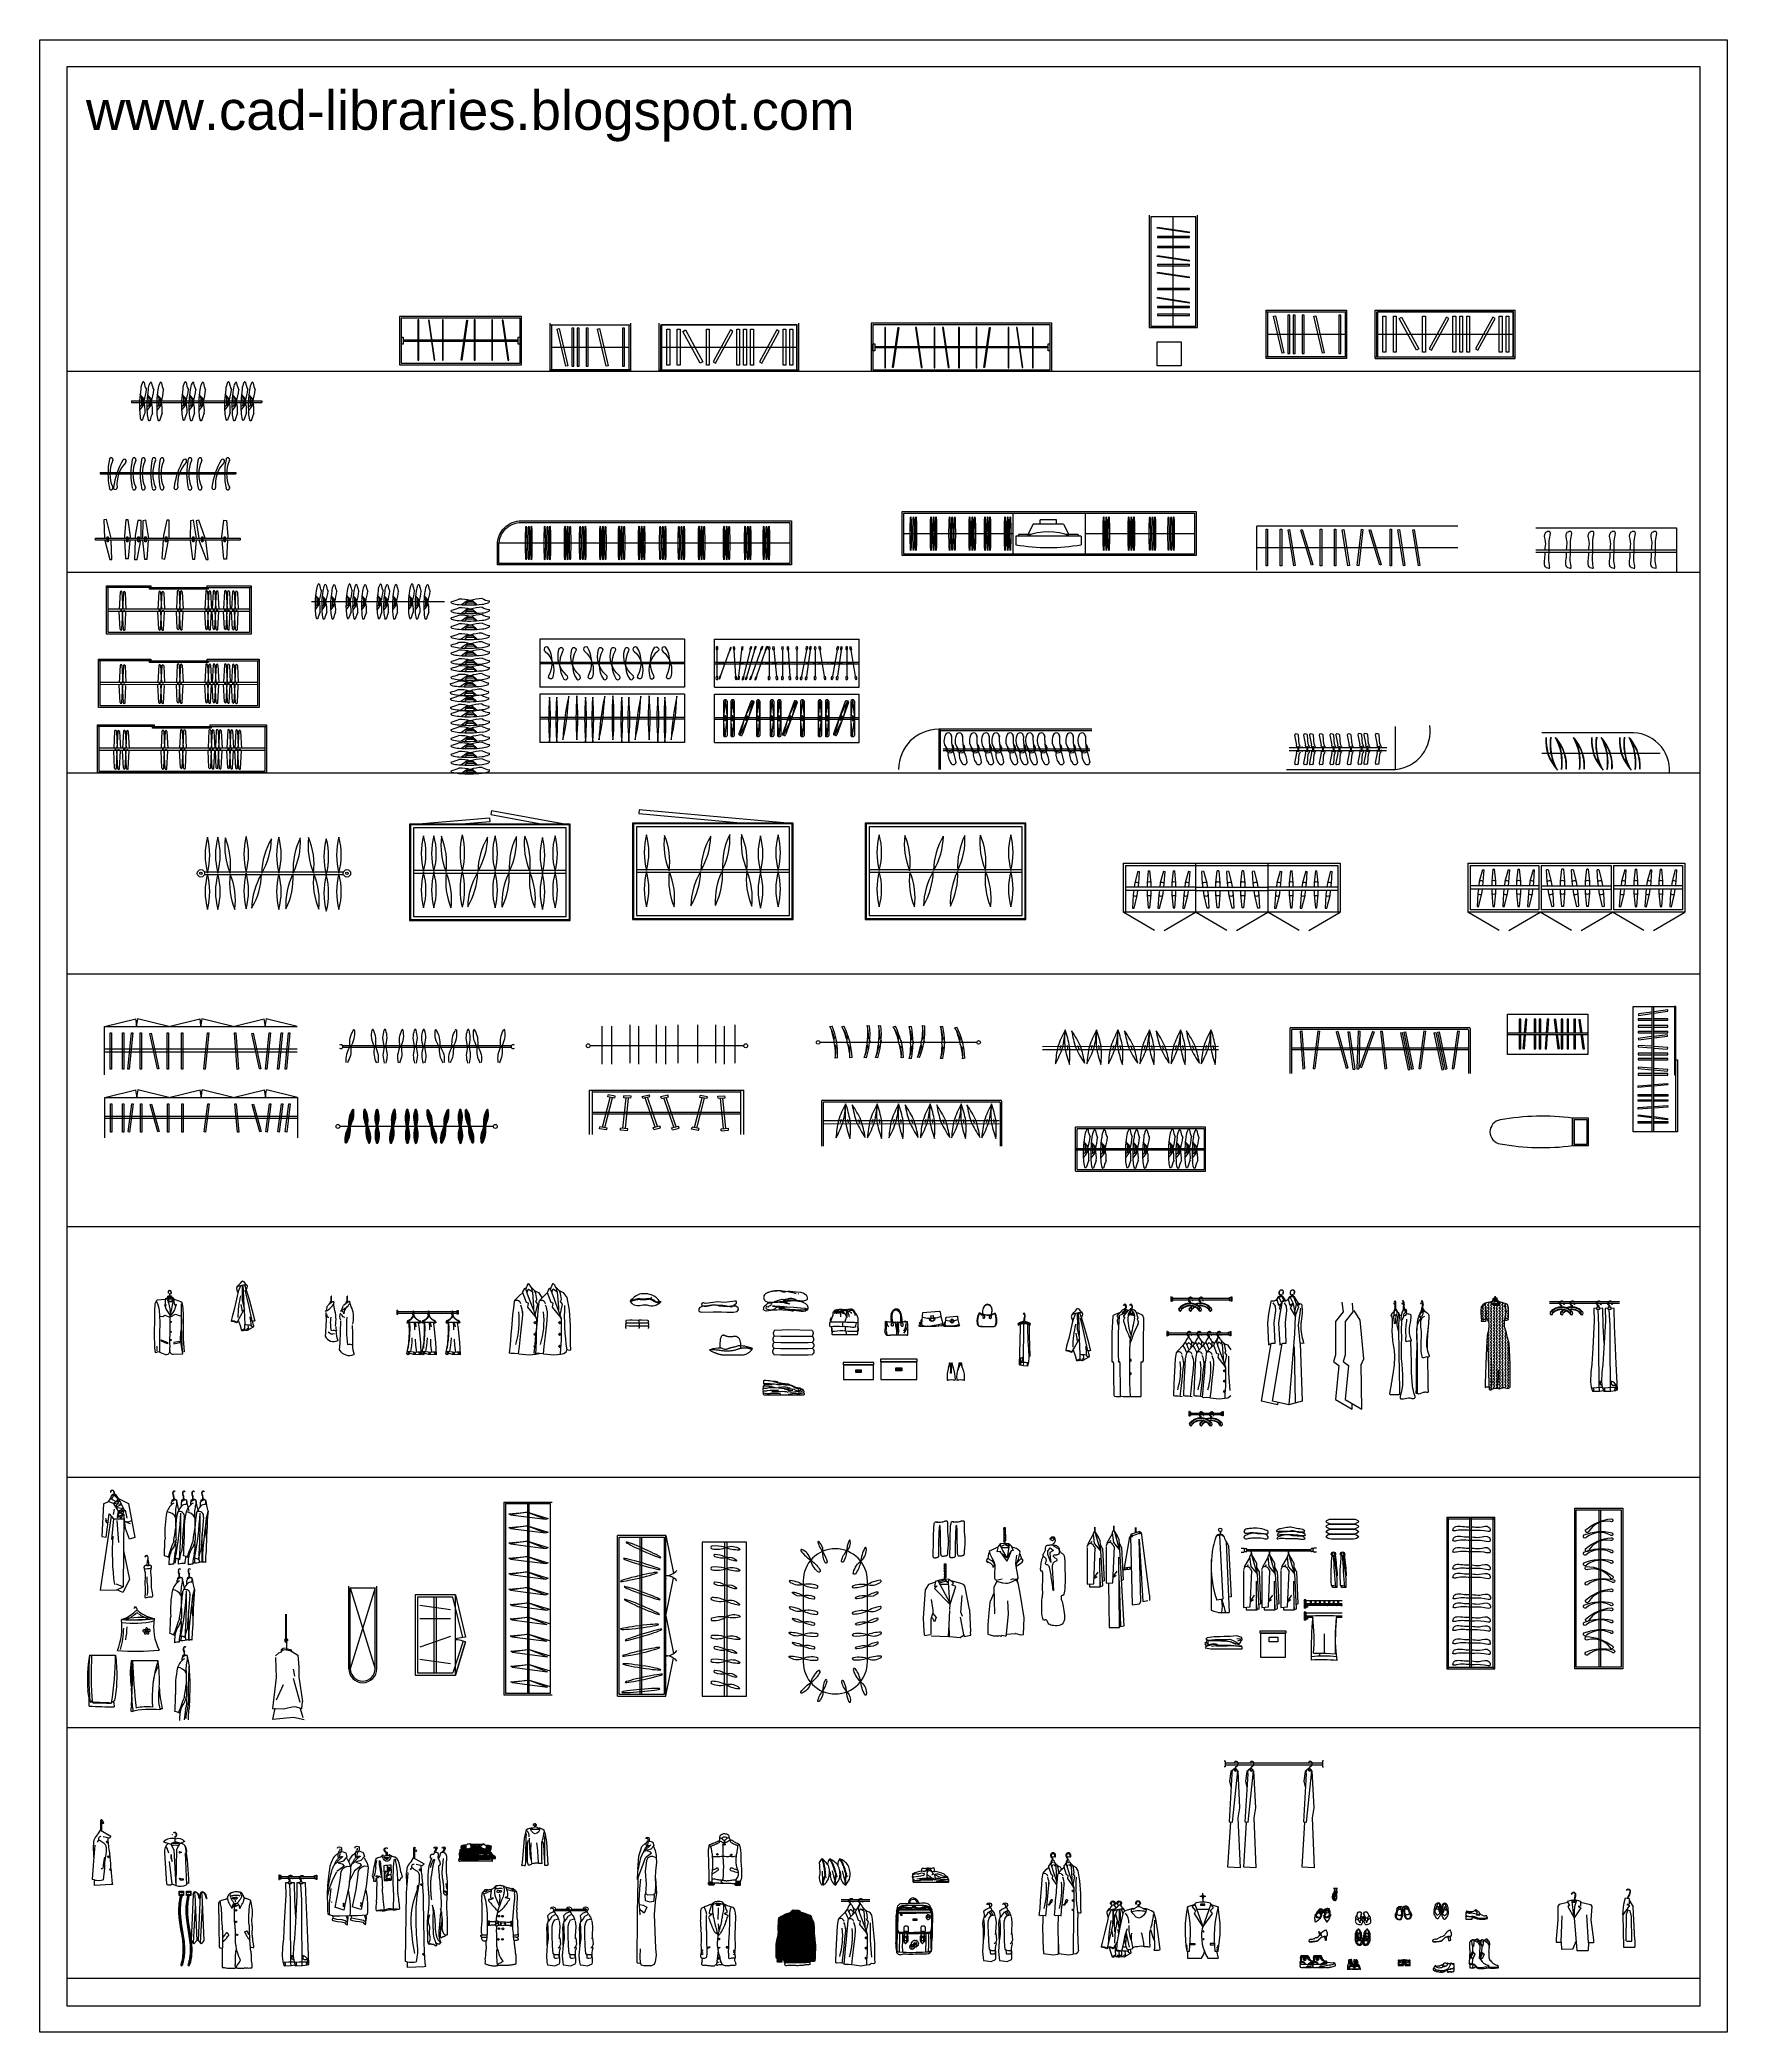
# Model space of a CAD drawing. Header units: inches. Extents: x 8.4 to 50.9, y 14.4 to 39.2.
# Drawn here: x 29.87 to 50.87, y 14.42 to 39.22 of the extents above; entities that cross this region are included whole.
import ezdxf
from ezdxf.enums import TextEntityAlignment as Align

# ---------------------------------------------------------------- set-up
doc = ezdxf.new("R2010")
doc.units = ezdxf.units.IN
doc.header["$MEASUREMENT"] = 0
for name, color, linetype in [('02', 2, 'Continuous'), ('1', 1, 'Continuous'), ('4', 4, 'Continuous'), ('8', 8, 'Continuous'), ('kadrbm', 4, 'Continuous')]:
    doc.layers.add(name, color=color, linetype=linetype)
doc.styles.add('bmmm', font='swissel.ttf')
doc.styles.add('STYLE4', font='dutcheb.ttf')
pattern_1 = [(90, (35.803898, 14.579742), (-0.0075, 1e-18), [])]
pattern_2 = [(90, (37.782188, 15.220647), (-0.010493644, 8e-19), []), (90, (37.785686, 15.224145), (-0.010493644, 8e-19), [])]
pattern_3 = [(45, (13.445842, -1.4344217), (-0.00224506403, 0.00224506403), [])]
pattern_4 = [(45, (-25.9784273, 40.6679422), (-0.000707106781, 0.000707106781), [])]

# ---------------------------------------------------------------- blocks, each defined once
blk = doc.blocks.new('kadrbm')
at = {"layer": 'kadrbm', "color": 4}
blk.add_lwpolyline([(0, 0), (0, 24.797), (21, 24.797), (21, 0), (0, 0)], close=True, dxfattribs=at)
blk.add_lwpolyline([(20.663, 0.326), (20.663, 24.46), (0.337, 24.46), (0.337, 0.326), (20.663, 0.326)], dxfattribs=at)
at = {"layer": 'kadrbm', "color": 211, "true_color": 0xf674fb, "style": 'bmmm'}
blk.add_text('www.cad-libraries.blogspot.com', height=0.48513, dxfattribs=at).set_placement((0.573, 23.677))

msp = doc.modelspace()

# ---------------------------------------------------------------- hatches: boundary and pattern name
at = {"layer": '8'}
h = msp.add_hatch(dxfattribs=at)
h.set_pattern_fill('ANSI31', color=256, scale=0.001, style=0)
h.set_pattern_definition(pattern_3)
h.paths.add_polyline_path([(45.609, 19.704), (45.629, 19.704), (45.629, 19.804), (45.609, 19.804)])
h = msp.add_hatch(dxfattribs=at)
h.set_pattern_fill('ANSI31', color=256, scale=0.001, style=0)
h.set_pattern_definition(pattern_3)
h.paths.add_polyline_path([(46.079, 19.754), (45.629, 19.754), (45.629, 19.734), (46.079, 19.734)])
h.paths.add_polyline_path([(45.696, 19.794), (45.686, 19.794), (45.686, 19.754), (45.696, 19.754)])
h.paths.add_polyline_path([(45.752, 19.794), (45.742, 19.794), (45.742, 19.754), (45.752, 19.754)])
h.paths.add_polyline_path([(45.808, 19.794), (45.798, 19.794), (45.798, 19.754), (45.808, 19.754)])
h.paths.add_polyline_path([(45.864, 19.794), (45.854, 19.794), (45.854, 19.754), (45.864, 19.754)])
h.paths.add_polyline_path([(45.921, 19.794), (45.911, 19.794), (45.911, 19.754), (45.921, 19.754)])
h.paths.add_polyline_path([(45.977, 19.794), (45.967, 19.794), (45.967, 19.754), (45.977, 19.754)])
h.paths.add_polyline_path([(46.033, 19.794), (46.023, 19.794), (46.023, 19.754), (46.033, 19.754)])
h.paths.add_polyline_path([(45.629, 19.654), (45.609, 19.654), (45.609, 19.554), (45.629, 19.554)])
h = msp.add_hatch(dxfattribs=at)
h.set_pattern_fill('_USER', color=256, scale=0.001, angle=45, style=0, pattern_type=0)
h.set_pattern_definition(pattern_4)
h.paths.add_polyline_path([(31.659, 16.178), (31.604, 16.178), (31.604, 16.127), (31.659, 16.127)])
h.paths.add_polyline_path([(31.655, 16.131), (31.608, 16.131), (31.608, 16.174), (31.655, 16.174)], flags=16)
h = msp.add_hatch(dxfattribs=at)
h.set_pattern_fill('_USER', color=256, scale=0.001, angle=45, style=0, pattern_type=0)
h.set_pattern_definition(pattern_4)
h.paths.add_polyline_path([(31.655, 16.138), (31.655, 16.14), (31.608, 16.14), (31.608, 16.138)])
h = msp.add_hatch(dxfattribs=at)
h.set_pattern_fill('_USER', color=256, scale=0.001, angle=45, style=0, pattern_type=0)
h.set_pattern_definition([(45, (-25.8884011, 40.6679422), (-0.000707106781, 0.000707106781), [])])
h.paths.add_polyline_path([(31.749, 16.178), (31.695, 16.178), (31.695, 16.127), (31.749, 16.127)])
h.paths.add_polyline_path([(31.745, 16.131), (31.699, 16.131), (31.699, 16.174), (31.745, 16.174)], flags=16)
h = msp.add_hatch(dxfattribs=at)
h.set_pattern_fill('_USER', color=256, scale=0.001, angle=45, style=0, pattern_type=0)
h.set_pattern_definition(pattern_4)
h.paths.add_polyline_path([(31.745, 16.138), (31.745, 16.14), (31.699, 16.14), (31.699, 16.138)])
h = msp.add_hatch(dxfattribs=at)
h.set_pattern_fill('ANSI32', color=256, scale=0.001102, angle=45, style=0)
h.set_pattern_definition(pattern_2)
edge = h.paths.add_edge_path()
edge.add_spline(control_points=[(38.236, 16.295), (38.231, 16.296), (38.222, 16.295), (38.205, 16.296), (38.199, 16.297)], knot_values=[8.731949, 8.731949, 8.731949, 8.731949, 13.497969, 16.69904, 16.69904, 16.69904, 16.69904], degree=3, periodic=0)
edge.add_spline(control_points=[(38.199, 16.297), (38.198, 16.293), (38.194, 16.286), (38.192, 16.274), (38.192, 16.267), (38.198, 16.26), (38.21, 16.261), (38.224, 16.256), (38.239, 16.258), (38.251, 16.257), (38.263, 16.26), (38.271, 16.27), (38.268, 16.279), (38.269, 16.282)], knot_values=[195.318411, 195.318411, 195.318411, 195.318411, 199.110348, 201.048487, 205.229399, 206.079488, 209.123723, 214.844296, 219.030119, 221.693821, 224.463868, 228.576579, 230.954341, 230.954341, 230.954341, 230.954341], degree=3, periodic=0)
edge.add_spline(control_points=[(38.269, 16.282), (38.26, 16.283), (38.247, 16.284), (38.238, 16.29), (38.237, 16.294), (38.236, 16.295)], knot_values=[139.497198, 139.497198, 139.497198, 139.497198, 146.754064, 149.138967, 150.296149, 150.296149, 150.296149, 150.296149], degree=3, periodic=0)
h = msp.add_hatch(dxfattribs=at)
h.set_pattern_fill('ANSI32', color=256, scale=0.001102, angle=45, style=0)
h.set_pattern_definition(pattern_2)
edge = h.paths.add_edge_path()
edge.add_spline(control_points=[(38.593, 16.305), (38.59, 16.305), (38.578, 16.303), (38.562, 16.307), (38.539, 16.298), (38.537, 16.309), (38.535, 16.316)], knot_values=[0.182308, 0.182308, 0.182308, 0.182308, 2.337761, 10.606332, 14.11268, 18.581583, 18.581583, 18.581583, 18.581583], degree=3, periodic=0)
edge.add_spline(control_points=[(38.535, 16.316), (38.535, 16.31), (38.535, 16.299), (38.536, 16.285), (38.529, 16.277), (38.526, 16.273), (38.524, 16.271)], knot_values=[131.838767, 131.838767, 131.838767, 131.838767, 136.996501, 140.737997, 142.600226, 145.013389, 145.013389, 145.013389, 145.013389], degree=3, periodic=0)
edge.add_spline(control_points=[(38.524, 16.271), (38.525, 16.27), (38.526, 16.267), (38.524, 16.259), (38.524, 16.259), (38.526, 16.249), (38.564, 16.255), (38.576, 16.257), (38.596, 16.249), (38.589, 16.28), (38.59, 16.294), (38.592, 16.304), (38.593, 16.305)], knot_values=[300.34562, 300.34562, 300.34562, 300.34562, 301.399788, 303.337925, 304.098985, 304.859152, 313.644269, 319.402602, 320.971454, 326.872387, 333.75608, 334.824843, 334.824843, 334.824843, 334.824843], degree=3, periodic=0)
h = msp.add_hatch(dxfattribs=at)
h.set_pattern_fill('ANSI31', color=256, scale=0.06, angle=45, style=0)
h.set_pattern_definition(pattern_1)
edge = h.paths.add_edge_path()
edge.add_spline(control_points=[(39.458, 15.299), (39.459, 15.3), (39.462, 15.304), (39.471, 15.303), (39.483, 15.303), (39.495, 15.307), (39.512, 15.303), (39.517, 15.318), (39.522, 15.334), (39.522, 15.364), (39.523, 15.401), (39.523, 15.44), (39.528, 15.479), (39.524, 15.525), (39.517, 15.579), (39.512, 15.633), (39.505, 15.681), (39.509, 15.722), (39.507, 15.76), (39.5, 15.791), (39.495, 15.819), (39.474, 15.838), (39.477, 15.864), (39.456, 15.884), (39.427, 15.889), (39.396, 15.907), (39.363, 15.912), (39.338, 15.92), (39.328, 15.936), (39.313, 15.943), (39.296, 15.943), (39.282, 15.944), (39.269, 15.943), (39.257, 15.945), (39.242, 15.947), (39.238, 15.937), (39.234, 15.935), (39.231, 15.933)], knot_values=[1297.932212, 1297.932212, 1297.932212, 1297.932212, 1300.810896, 1312.896143, 1319.732733, 1338.610753, 1352.09605, 1361.491051, 1380.705543, 1406.361403, 1448.316512, 1492.600714, 1522.979608, 1566.146551, 1631.759102, 1684.506092, 1730.178801, 1775.709528, 1808.894908, 1842.076538, 1872.048471, 1891.250715, 1922.41575, 1939.03268, 1972.036805, 2011.371724, 2043.134092, 2073.334018, 2083.009227, 2100.601146, 2119.479166, 2133.152382, 2143.407295, 2158.884085, 2172.66346, 2178.820895, 2187.363051, 2187.363051, 2187.363051, 2187.363051], degree=3, periodic=0)
edge.add_spline(control_points=[(39.231, 15.933), (39.225, 15.925), (39.21, 15.906), (39.16, 15.906), (39.122, 15.871), (39.067, 15.857), (39.068, 15.797), (39.059, 15.736), (39.066, 15.656), (39.048, 15.579), (39.03, 15.5), (39.037, 15.42), (39.032, 15.356), (39.057, 15.324), (39.043, 15.293), (39.074, 15.295), (39.088, 15.296), (39.113, 15.297), (39.101, 15.323), (39.11, 15.341), (39.118, 15.349), (39.13, 15.363), (39.126, 15.327), (39.134, 15.313), (39.141, 15.301), (39.141, 15.295), (39.141, 15.293)], knot_values=[0, 0, 0, 0, 28.988267, 69.611296, 136.862462, 185.218843, 211.053205, 299.972843, 380.208786, 446.174421, 534.587377, 621.651907, 690.470477, 712.667244, 739.981608, 757.158174, 782.85223, 793.248249, 818.855465, 837.830374, 850.753019, 856.858562, 883.702363, 903.686751, 916.69037, 921.931985, 921.931985, 921.931985, 921.931985], degree=3, periodic=0)
edge.add_spline(control_points=[(39.141, 15.293), (39.16, 15.291), (39.181, 15.29), (39.211, 15.294), (39.234, 15.293), (39.255, 15.294), (39.273, 15.291), (39.29, 15.291), (39.304, 15.291), (39.317, 15.291), (39.33, 15.291), (39.346, 15.291), (39.362, 15.293), (39.384, 15.293), (39.405, 15.29), (39.421, 15.297), (39.433, 15.296), (39.445, 15.296), (39.454, 15.298), (39.458, 15.299)], knot_values=[2.462385, 2.462385, 2.462385, 2.462385, 14.853219, 23.435027, 32.568736, 37.706447, 44.0117, 50.861981, 55.428835, 57.712262, 63.991681, 67.987678, 74.292937, 80.001499, 89.706064, 94.968808, 97.252235, 101.819089, 106.42832, 106.42832, 106.42832, 106.42832], degree=3, periodic=0)
for points in [[(39.22, 15.901, 1), (39.227, 15.901, 1)], [(39.227, 15.888, 1), (39.234, 15.888, 1)], [(39.232, 15.871, 1), (39.239, 15.871, 1)], [(39.335, 15.869, 1), (39.342, 15.869, 1)], [(39.337, 15.889, 1), (39.344, 15.889, 1)], [(39.339, 15.906, 1), (39.346, 15.906, 1)], [(39.236, 15.854, 1), (39.243, 15.854, 1)], [(39.239, 15.836, 1), (39.246, 15.836, 1)], [(39.241, 15.821, 1), (39.248, 15.821, 1)], [(39.244, 15.802, 1), (39.251, 15.802, 1)], [(39.249, 15.78, 1), (39.257, 15.78, 1)], [(39.254, 15.763, 1), (39.261, 15.763, 1)], [(39.26, 15.745, 1), (39.267, 15.745, 1)], [(39.276, 15.731, 1), (39.283, 15.731, 1)], [(39.293, 15.739, 1), (39.3, 15.739, 1)], [(39.309, 15.758, 1), (39.316, 15.758, 1)], [(39.315, 15.779, 1), (39.323, 15.779, 1)], [(39.317, 15.8, 1), (39.324, 15.8, 1)], [(39.324, 15.827, 1), (39.331, 15.827, 1)], [(39.331, 15.847, 1), (39.339, 15.847, 1)]]:
    msp.add_hatch(color=256, dxfattribs=at).paths.add_polyline_path(points)
h = msp.add_hatch(dxfattribs=at)
h.set_pattern_fill('ANSI31', color=256, scale=0.06, angle=45, style=0)
h.set_pattern_definition(pattern_1)
edge = h.paths.add_edge_path()
edge.add_spline(control_points=[(39.105, 15.325), (39.094, 15.324), (39.077, 15.322), (39.06, 15.326), (39.051, 15.329)], knot_values=[8.382229, 8.382229, 8.382229, 8.382229, 18.681983, 26.004122, 26.004122, 26.004122, 26.004122], degree=3, periodic=0)
edge.add_spline(control_points=[(39.051, 15.329), (39.051, 15.328), (39.054, 15.317), (39.043, 15.293), (39.074, 15.295), (39.088, 15.296), (39.113, 15.297), (39.105, 15.315), (39.105, 15.325), (39.105, 15.325)], knot_values=[707.043004, 707.043004, 707.043004, 707.043004, 712.667244, 739.981608, 757.158174, 782.85223, 793.248249, 818.855465, 820.035666, 820.035666, 820.035666, 820.035666], degree=3, periodic=0)
edge = h.paths.add_edge_path()
edge.add_spline(control_points=[(39.522, 15.35), (39.518, 15.348), (39.509, 15.344), (39.49, 15.326), (39.468, 15.333), (39.452, 15.34)], knot_values=[1.829009, 1.829009, 1.829009, 1.829009, 5.662591, 11.835124, 26.804644, 26.804644, 26.804644, 26.804644], degree=3, periodic=0)
edge.add_spline(control_points=[(39.452, 15.34), (39.454, 15.331), (39.456, 15.317), (39.458, 15.304), (39.459, 15.3)], knot_values=[148.939424, 148.939424, 148.939424, 148.939424, 158.306456, 162.500748, 162.500748, 162.500748, 162.500748], degree=3, periodic=0)
edge.add_spline(control_points=[(39.459, 15.3), (39.459, 15.301), (39.462, 15.304), (39.471, 15.303), (39.483, 15.303), (39.495, 15.307), (39.512, 15.303), (39.517, 15.318), (39.521, 15.332), (39.522, 15.344), (39.522, 15.35)], knot_values=[1298.445156, 1298.445156, 1298.445156, 1298.445156, 1300.810896, 1312.896143, 1319.732733, 1338.610753, 1352.09605, 1361.491051, 1380.705543, 1397.893433, 1397.893433, 1397.893433, 1397.893433], degree=3, periodic=0)

# ---------------------------------------------------------------- linework, layer by layer
at = {"layer": '02'}
for p, q in [((37.579, 35.097), (37.579, 35.697)), ((39.319, 35.097), (39.319, 35.697)), ((34.323, 35.152), (34.323, 35.152)), ((37.579, 35.097), (39.319, 35.097)), ((31.014, 34.728), (32.634, 34.728)), ((31.014, 34.728), (31.014, 34.708)), ((31.174, 34.747), (31.116, 34.789)), ((31.174, 34.747), (31.118, 34.812)), ((31.136, 34.774), (31.135, 34.672)), ((31.155, 34.761), (31.154, 34.684)), ((31.266, 34.741), (31.209, 34.783)), ((31.266, 34.741), (31.21, 34.806)), ((31.229, 34.768), (31.227, 34.666)), ((31.247, 34.755), (31.246, 34.678)), ((31.388, 34.741), (31.331, 34.783)), ((31.388, 34.741), (31.332, 34.806)), ((31.351, 34.768), (31.349, 34.666)), ((31.369, 34.755), (31.368, 34.678)), ((31.698, 34.747), (31.64, 34.789)), ((31.698, 34.747), (31.642, 34.812)), ((31.66, 34.774), (31.658, 34.672)), ((31.679, 34.761), (31.677, 34.684)), ((31.79, 34.741), (31.732, 34.783)), ((31.79, 34.741), (31.734, 34.806)), ((31.752, 34.768), (31.751, 34.666)), ((31.771, 34.755), (31.77, 34.678)), ((31.912, 34.741), (31.854, 34.783)), ((31.912, 34.741), (31.856, 34.806)), ((31.874, 34.768), (31.872, 34.666)), ((31.893, 34.755), (31.891, 34.678)), ((32.233, 34.747), (32.175, 34.789)), ((32.233, 34.747), (32.177, 34.812)), ((32.195, 34.774), (32.194, 34.672)), ((32.214, 34.761), (32.213, 34.684)), ((32.325, 34.741), (32.268, 34.783)), ((32.325, 34.741), (32.269, 34.806)), ((32.288, 34.768), (32.286, 34.666)), ((32.306, 34.755), (32.305, 34.678)), ((32.437, 34.747), (32.379, 34.789)), ((32.437, 34.747), (32.38, 34.812)), ((32.399, 34.774), (32.397, 34.672)), ((32.417, 34.761), (32.416, 34.684)), ((32.529, 34.741), (32.471, 34.783)), ((32.529, 34.741), (32.473, 34.806)), ((32.491, 34.768), (32.489, 34.666)), ((32.51, 34.755), (32.509, 34.678)), ((32.634, 34.728), (32.634, 34.708)), ((31.014, 34.708), (32.634, 34.708)), ((31.174, 34.697), (31.111, 34.656)), ((31.174, 34.697), (31.112, 34.614)), ((31.266, 34.691), (31.203, 34.65)), ((31.266, 34.691), (31.205, 34.608)), ((31.388, 34.691), (31.325, 34.65)), ((31.388, 34.691), (31.326, 34.608)), ((31.697, 34.697), (31.635, 34.656)), ((31.697, 34.697), (31.636, 34.614)), ((31.79, 34.691), (31.727, 34.65)), ((31.79, 34.691), (31.728, 34.608)), ((31.911, 34.691), (31.849, 34.65)), ((31.911, 34.691), (31.85, 34.608)), ((32.233, 34.697), (32.17, 34.656)), ((32.233, 34.697), (32.171, 34.614)), ((32.325, 34.691), (32.262, 34.65)), ((32.325, 34.691), (32.264, 34.608)), ((32.436, 34.697), (32.374, 34.656)), ((32.436, 34.697), (32.375, 34.614)), ((32.529, 34.691), (32.466, 34.65)), ((32.529, 34.691), (32.467, 34.608)), ((30.623, 33.838), (32.313, 33.838)), ((30.623, 33.838), (30.623, 33.82)), ((30.623, 33.82), (32.313, 33.82)), ((32.313, 33.838), (32.313, 33.82)), ((30.701, 33.254), (30.667, 33.248)), ((30.667, 33.248), (30.678, 33.02)), ((30.758, 33.02), (30.701, 33.254)), ((30.942, 33.247), (30.924, 33.052)), ((30.973, 33.25), (30.942, 33.247)), ((30.998, 33.042), (30.973, 33.25)), ((31.09, 33.239), (31.059, 33.051)), ((31.134, 33.239), (31.09, 33.239)), ((31.134, 33.021), (31.134, 33.239)), ((31.153, 33.236), (31.148, 33.02)), ((31.189, 33.242), (31.153, 33.236)), ((31.227, 33.02), (31.189, 33.242)), ((31.451, 33.243), (31.409, 33.052)), ((31.482, 33.242), (31.451, 33.243)), ((31.482, 33.033), (31.482, 33.242)), ((31.748, 33.236), (31.742, 33.02)), ((31.783, 33.242), (31.748, 33.236)), ((31.822, 33.02), (31.783, 33.242)), ((31.852, 33.245), (31.819, 33.236)), ((31.819, 33.236), (31.85, 33.02)), ((31.93, 33.02), (31.852, 33.245)), ((32.137, 33.035), (32.163, 33.243)), ((32.163, 33.243), (32.193, 33.241)), ((32.193, 33.241), (32.211, 33.046)), ((30.565, 33.02), (32.365, 33.02)), ((30.565, 32.993), (30.565, 33.02)), ((32.365, 32.993), (30.565, 32.993)), ((30.679, 32.993), (30.679, 32.992)), ((30.679, 32.992), (30.743, 32.756)), ((30.71, 32.975), (30.71, 33.038)), ((30.71, 33.038), (30.724, 33.038)), ((30.724, 33.038), (30.724, 32.975)), ((30.769, 32.754), (30.761, 32.993)), ((30.924, 33.052), (30.925, 33.02)), ((30.927, 32.993), (30.939, 32.765)), ((30.953, 32.975), (30.953, 33.038)), ((30.953, 33.038), (30.968, 33.038)), ((30.968, 33.038), (30.968, 32.975)), ((30.975, 32.765), (30.994, 32.993)), ((30.996, 33.02), (30.998, 33.042)), ((31.058, 32.993), (31.051, 32.756)), ((31.059, 33.051), (31.059, 33.02)), ((31.084, 32.756), (31.129, 32.993)), ((31.091, 32.975), (31.091, 33.038)), ((31.091, 33.038), (31.106, 33.038)), ((31.106, 33.038), (31.106, 32.975)), ((31.134, 33.02), (31.134, 33.021)), ((31.15, 32.993), (31.175, 32.759)), ((31.18, 32.975), (31.18, 33.038)), ((31.18, 33.038), (31.195, 33.038)), ((31.195, 33.038), (31.195, 32.975)), ((31.206, 32.759), (31.226, 32.993)), ((31.406, 32.993), (31.39, 32.765)), ((31.409, 33.052), (31.407, 33.02)), ((31.426, 32.76), (31.474, 32.993)), ((31.436, 32.975), (31.436, 33.038)), ((31.436, 33.038), (31.451, 33.038)), ((31.451, 33.038), (31.451, 32.975)), ((31.48, 33.02), (31.482, 33.033)), ((31.744, 32.993), (31.77, 32.759)), ((31.775, 32.975), (31.775, 33.038)), ((31.775, 33.038), (31.789, 33.038)), ((31.789, 33.038), (31.789, 32.975)), ((31.8, 32.759), (31.82, 32.993)), ((31.854, 32.993), (31.855, 32.983)), ((31.855, 32.983), (31.941, 32.754)), ((31.887, 32.975), (31.887, 33.038)), ((31.887, 33.038), (31.902, 33.038)), ((31.902, 33.038), (31.902, 32.975)), ((31.968, 32.754), (31.936, 32.993)), ((32.138, 33.02), (32.137, 33.035)), ((32.16, 32.758), (32.14, 32.993)), ((32.165, 32.975), (32.165, 33.038)), ((32.165, 33.038), (32.18, 33.038)), ((32.18, 33.038), (32.18, 32.975)), ((32.208, 32.993), (32.196, 32.758)), ((32.211, 33.046), (32.21, 33.02)), ((32.365, 33.02), (32.365, 32.993)), ((45.019, 32.621), (45.019, 33.171)), ((48.49, 33.147), (50.24, 33.147)), ((50.24, 33.147), (50.24, 32.597)), ((30.724, 32.975), (30.71, 32.975)), ((30.743, 32.756), (30.769, 32.754)), ((30.939, 32.765), (30.975, 32.765)), ((30.968, 32.975), (30.953, 32.975)), ((31.051, 32.756), (31.084, 32.756)), ((31.106, 32.975), (31.091, 32.975)), ((31.175, 32.759), (31.206, 32.759)), ((31.195, 32.975), (31.18, 32.975)), ((31.39, 32.765), (31.426, 32.76)), ((31.451, 32.975), (31.436, 32.975)), ((31.77, 32.759), (31.8, 32.759)), ((31.789, 32.975), (31.775, 32.975)), ((31.902, 32.975), (31.887, 32.975)), ((31.941, 32.754), (31.968, 32.754)), ((32.196, 32.758), (32.16, 32.758)), ((32.18, 32.975), (32.165, 32.975)), ((50.24, 32.872), (48.49, 32.872)), ((50.24, 32.842), (48.49, 32.842)), ((30.701, 32.407), (30.701, 32.427)), ((30.701, 32.427), (31.254, 32.427)), ((30.701, 31.827), (30.701, 32.427)), ((31.254, 32.407), (30.701, 32.407)), ((30.721, 31.847), (30.721, 32.407)), ((30.872, 32.35), (30.861, 32.133)), ((30.894, 32.35), (30.905, 32.133)), ((30.911, 32.345), (30.9, 32.13)), ((30.933, 32.345), (30.944, 32.13)), ((31.235, 32.407), (31.965, 32.407)), ((31.235, 32.387), (31.235, 32.407)), ((31.965, 32.387), (31.235, 32.387)), ((31.254, 32.427), (31.254, 32.407)), ((31.254, 32.407), (31.948, 32.407)), ((31.352, 32.35), (31.34, 32.133)), ((31.374, 32.35), (31.385, 32.133)), ((31.391, 32.345), (31.379, 32.13)), ((31.413, 32.345), (31.424, 32.13)), ((31.582, 32.357), (31.571, 32.14)), ((31.604, 32.357), (31.615, 32.14)), ((31.621, 32.352), (31.61, 32.137)), ((31.643, 32.352), (31.654, 32.137)), ((31.936, 32.357), (31.925, 32.14)), ((31.948, 32.427), (32.501, 32.427)), ((31.948, 32.427), (31.948, 32.407)), ((31.948, 32.407), (32.501, 32.407)), ((31.958, 32.357), (31.969, 32.14)), ((31.975, 32.352), (31.964, 32.137)), ((31.965, 32.407), (31.965, 32.387)), ((31.997, 32.352), (32.008, 32.136)), ((32.028, 32.357), (32.016, 32.14)), ((32.05, 32.357), (32.061, 32.14)), ((32.067, 32.352), (32.055, 32.136)), ((32.089, 32.352), (32.1, 32.136)), ((32.17, 32.357), (32.158, 32.14)), ((32.192, 32.357), (32.203, 32.14)), ((32.209, 32.352), (32.197, 32.136)), ((32.231, 32.352), (32.242, 32.136)), ((32.269, 32.353), (32.258, 32.136)), ((32.291, 32.353), (32.302, 32.136)), ((32.308, 32.348), (32.297, 32.133)), ((32.33, 32.348), (32.341, 32.133)), ((32.481, 32.407), (32.481, 31.847)), ((32.501, 32.407), (32.501, 32.427)), ((32.501, 32.427), (32.501, 31.827)), ((33.354, 32.252), (33.302, 32.289)), ((33.354, 32.252), (33.304, 32.31)), ((33.32, 32.276), (33.319, 32.184)), ((33.337, 32.264), (33.336, 32.195)), ((33.437, 32.246), (33.385, 32.284)), ((33.437, 32.246), (33.387, 32.305)), ((33.403, 32.271), (33.402, 32.179)), ((33.42, 32.259), (33.419, 32.19)), ((33.547, 32.246), (33.495, 32.284)), ((33.547, 32.246), (33.496, 32.305)), ((33.513, 32.271), (33.511, 32.179)), ((33.53, 32.259), (33.529, 32.19)), ((33.739, 32.252), (33.687, 32.289)), ((33.739, 32.252), (33.688, 32.31)), ((33.705, 32.276), (33.703, 32.184)), ((33.722, 32.264), (33.721, 32.195)), ((33.822, 32.246), (33.77, 32.284)), ((33.822, 32.246), (33.771, 32.305)), ((33.788, 32.271), (33.787, 32.179)), ((33.805, 32.259), (33.804, 32.19)), ((33.932, 32.246), (33.88, 32.284)), ((33.932, 32.246), (33.881, 32.305)), ((33.898, 32.271), (33.896, 32.179)), ((33.914, 32.259), (33.913, 32.19)), ((34.124, 32.252), (34.072, 32.289)), ((34.124, 32.252), (34.073, 32.31)), ((34.09, 32.276), (34.088, 32.184)), ((34.106, 32.264), (34.105, 32.195)), ((34.207, 32.246), (34.155, 32.284)), ((34.207, 32.246), (34.156, 32.305)), ((34.173, 32.271), (34.171, 32.179)), ((34.19, 32.259), (34.188, 32.19)), ((34.316, 32.246), (34.264, 32.284)), ((34.316, 32.246), (34.266, 32.305)), ((34.282, 32.271), (34.281, 32.179)), ((34.299, 32.259), (34.298, 32.19)), ((34.515, 32.252), (34.463, 32.289)), ((34.515, 32.252), (34.464, 32.31)), ((34.481, 32.276), (34.479, 32.184)), ((34.498, 32.264), (34.496, 32.195)), ((34.598, 32.246), (34.546, 32.284)), ((34.598, 32.246), (34.547, 32.305)), ((34.564, 32.271), (34.562, 32.179)), ((34.581, 32.259), (34.579, 32.19)), ((34.707, 32.246), (34.656, 32.284)), ((34.707, 32.246), (34.657, 32.305)), ((34.673, 32.271), (34.672, 32.179)), ((34.69, 32.259), (34.689, 32.19)), ((35.202, 32.25), (35.118, 32.191)), ((35.202, 32.25), (35.16, 32.189)), ((35.252, 32.249), (35.315, 32.191)), ((35.252, 32.249), (35.292, 32.19)), ((32.481, 32.136), (30.721, 32.138)), ((32.481, 32.108), (30.721, 32.109)), ((30.872, 31.887), (30.861, 32.103)), ((30.894, 31.887), (30.905, 32.103)), ((30.911, 31.882), (30.9, 32.099)), ((30.933, 31.882), (30.944, 32.099)), ((31.352, 31.887), (31.341, 32.103)), ((31.374, 31.887), (31.385, 32.103)), ((31.391, 31.882), (31.379, 32.099)), ((31.412, 31.882), (31.424, 32.099)), ((31.582, 31.894), (31.571, 32.109)), ((31.604, 31.894), (31.615, 32.109)), ((31.621, 31.889), (31.61, 32.106)), ((31.643, 31.889), (31.654, 32.106)), ((31.936, 31.894), (31.925, 32.109)), ((31.958, 31.894), (31.969, 32.109)), ((31.975, 31.889), (31.963, 32.106)), ((31.997, 31.889), (32.008, 32.106)), ((32.028, 31.894), (32.016, 32.109)), ((32.049, 31.894), (32.061, 32.109)), ((32.067, 31.889), (32.055, 32.106)), ((32.088, 31.889), (32.1, 32.106)), ((32.17, 31.894), (32.159, 32.109)), ((32.192, 31.894), (32.203, 32.109)), ((32.209, 31.889), (32.197, 32.106)), ((32.23, 31.889), (32.242, 32.106)), ((32.269, 31.89), (32.258, 32.105)), ((32.291, 31.89), (32.302, 32.105)), ((32.308, 31.885), (32.296, 32.102)), ((32.33, 31.885), (32.341, 32.102)), ((33.254, 32.232), (34.906, 32.232)), ((33.354, 32.207), (33.297, 32.17)), ((33.354, 32.207), (33.298, 32.132)), ((33.437, 32.201), (33.38, 32.165)), ((33.437, 32.201), (33.382, 32.127)), ((33.547, 32.201), (33.49, 32.165)), ((33.547, 32.201), (33.491, 32.127)), ((33.739, 32.207), (33.682, 32.17)), ((33.739, 32.207), (33.683, 32.132)), ((33.822, 32.201), (33.765, 32.165)), ((33.822, 32.201), (33.766, 32.127)), ((33.931, 32.201), (33.875, 32.165)), ((33.931, 32.201), (33.876, 32.127)), ((34.123, 32.207), (34.067, 32.17)), ((34.123, 32.207), (34.068, 32.132)), ((34.206, 32.201), (34.15, 32.165)), ((34.206, 32.201), (34.151, 32.127)), ((34.316, 32.201), (34.26, 32.165)), ((34.316, 32.201), (34.261, 32.127)), ((34.514, 32.207), (34.458, 32.17)), ((34.514, 32.207), (34.459, 32.132)), ((34.597, 32.201), (34.541, 32.165)), ((34.597, 32.201), (34.542, 32.127)), ((34.707, 32.201), (34.651, 32.165)), ((34.707, 32.201), (34.652, 32.127)), ((35.202, 32.143), (35.118, 32.083)), ((35.202, 32.05), (35.118, 31.991)), ((35.202, 32.143), (35.16, 32.081)), ((35.202, 32.05), (35.16, 31.989)), ((35.279, 32.211), (35.176, 32.212)), ((35.279, 32.103), (35.176, 32.104)), ((35.279, 32.011), (35.176, 32.012)), ((35.266, 32.23), (35.189, 32.231)), ((35.266, 32.122), (35.189, 32.123)), ((35.266, 32.03), (35.189, 32.031)), ((35.252, 32.142), (35.292, 32.083)), ((35.252, 32.142), (35.315, 32.084)), ((35.252, 32.049), (35.315, 31.991)), ((35.252, 32.049), (35.292, 31.99)), ((32.501, 31.827), (30.701, 31.827)), ((32.481, 31.847), (30.721, 31.847)), ((35.202, 31.82), (35.117, 31.761)), ((35.202, 31.943), (35.118, 31.884)), ((35.202, 31.943), (35.16, 31.881)), ((35.202, 31.82), (35.16, 31.759)), ((35.279, 31.903), (35.176, 31.904)), ((35.278, 31.781), (35.176, 31.782)), ((35.266, 31.922), (35.189, 31.923)), ((35.265, 31.8), (35.189, 31.8)), ((35.252, 31.942), (35.292, 31.883)), ((35.252, 31.942), (35.315, 31.884)), ((35.252, 31.819), (35.315, 31.761)), ((35.252, 31.819), (35.292, 31.76)), ((37.894, 31.764), (36.094, 31.764)), ((36.094, 31.764), (36.094, 31.164)), ((37.894, 31.764), (37.894, 31.164)), ((38.269, 31.164), (38.269, 31.764)), ((38.269, 31.764), (40.069, 31.764)), ((40.069, 31.164), (40.069, 31.764)), ((30.601, 31.514), (31.254, 31.514)), ((30.601, 30.914), (30.601, 31.514)), ((30.601, 31.494), (30.601, 31.514)), ((31.254, 31.494), (30.601, 31.494)), ((30.621, 30.934), (30.621, 31.494)), ((31.235, 31.494), (31.965, 31.494)), ((31.235, 31.474), (31.235, 31.494)), ((31.254, 31.514), (31.254, 31.494)), ((31.254, 31.494), (31.948, 31.494)), ((31.948, 31.514), (32.601, 31.514)), ((31.948, 31.514), (31.948, 31.494)), ((31.948, 31.494), (32.601, 31.494)), ((31.965, 31.494), (31.965, 31.474)), ((32.581, 31.494), (32.581, 30.934)), ((32.601, 31.514), (32.601, 30.914)), ((32.601, 31.494), (32.601, 31.514)), ((35.202, 31.713), (35.117, 31.653)), ((35.202, 31.616), (35.118, 31.557)), ((35.202, 31.509), (35.118, 31.449)), ((35.202, 31.713), (35.16, 31.651)), ((35.202, 31.616), (35.16, 31.555)), ((35.202, 31.509), (35.16, 31.447)), ((35.278, 31.673), (35.176, 31.674)), ((35.279, 31.577), (35.176, 31.578)), ((35.265, 31.692), (35.189, 31.693)), ((35.266, 31.596), (35.189, 31.596)), ((35.252, 31.711), (35.292, 31.653)), ((35.252, 31.711), (35.315, 31.654)), ((35.252, 31.615), (35.315, 31.557)), ((35.252, 31.615), (35.292, 31.556)), ((35.252, 31.507), (35.292, 31.449)), ((35.252, 31.507), (35.315, 31.45)), ((30.872, 31.438), (30.861, 31.221)), ((30.894, 31.438), (30.905, 31.221)), ((30.911, 31.433), (30.9, 31.218)), ((30.933, 31.433), (30.944, 31.218)), ((31.965, 31.474), (31.235, 31.474)), ((31.352, 31.438), (31.34, 31.221)), ((31.374, 31.438), (31.385, 31.221)), ((31.391, 31.433), (31.379, 31.218)), ((31.413, 31.433), (31.424, 31.218)), ((31.582, 31.445), (31.571, 31.228)), ((31.604, 31.445), (31.615, 31.228)), ((31.621, 31.44), (31.61, 31.224)), ((31.643, 31.44), (31.654, 31.224)), ((31.936, 31.444), (31.925, 31.228)), ((31.958, 31.444), (31.969, 31.227)), ((31.975, 31.44), (31.964, 31.224)), ((31.997, 31.44), (32.008, 31.224)), ((32.028, 31.444), (32.016, 31.227)), ((32.05, 31.444), (32.061, 31.227)), ((32.067, 31.439), (32.055, 31.224)), ((32.089, 31.439), (32.1, 31.224)), ((32.17, 31.444), (32.158, 31.227)), ((32.192, 31.444), (32.203, 31.227)), ((32.209, 31.439), (32.197, 31.224)), ((32.231, 31.439), (32.242, 31.224)), ((32.269, 31.441), (32.258, 31.224)), ((32.291, 31.441), (32.302, 31.224)), ((32.308, 31.436), (32.297, 31.22)), ((32.33, 31.436), (32.341, 31.22)), ((35.202, 31.422), (35.118, 31.363)), ((35.202, 31.314), (35.118, 31.255)), ((35.202, 31.422), (35.16, 31.36)), ((35.202, 31.314), (35.16, 31.253)), ((35.279, 31.469), (35.176, 31.47)), ((35.279, 31.382), (35.176, 31.384)), ((35.279, 31.275), (35.176, 31.276)), ((35.266, 31.488), (35.189, 31.489)), ((35.266, 31.401), (35.189, 31.402)), ((35.266, 31.294), (35.189, 31.295)), ((35.252, 31.421), (35.315, 31.363)), ((35.252, 31.421), (35.292, 31.362)), ((35.252, 31.313), (35.292, 31.255)), ((35.252, 31.313), (35.315, 31.255)), ((37.894, 31.474), (36.094, 31.474)), ((37.894, 31.454), (36.094, 31.454)), ((32.581, 31.224), (30.621, 31.225)), ((32.581, 31.196), (30.621, 31.197)), ((30.872, 30.975), (30.861, 31.19)), ((30.894, 30.975), (30.905, 31.19)), ((30.911, 30.97), (30.9, 31.187)), ((30.933, 30.97), (30.944, 31.187)), ((31.352, 30.975), (31.341, 31.19)), ((31.374, 30.975), (31.385, 31.19)), ((31.391, 30.97), (31.379, 31.187)), ((31.412, 30.97), (31.424, 31.187)), ((31.582, 30.981), (31.571, 31.197)), ((31.604, 30.981), (31.615, 31.197)), ((31.621, 30.976), (31.61, 31.193)), ((31.643, 30.976), (31.654, 31.193)), ((31.936, 30.981), (31.925, 31.197)), ((31.958, 30.981), (31.969, 31.197)), ((31.975, 30.976), (31.963, 31.193)), ((31.997, 30.976), (32.008, 31.193)), ((32.028, 30.981), (32.016, 31.197)), ((32.049, 30.981), (32.061, 31.197)), ((32.067, 30.976), (32.055, 31.193)), ((32.088, 30.976), (32.1, 31.193)), ((32.17, 30.981), (32.159, 31.197)), ((32.192, 30.981), (32.203, 31.197)), ((32.209, 30.976), (32.197, 31.193)), ((32.23, 30.976), (32.242, 31.193)), ((32.269, 30.977), (32.258, 31.193)), ((32.291, 30.977), (32.302, 31.193)), ((32.308, 30.972), (32.296, 31.189)), ((32.33, 30.972), (32.341, 31.189)), ((35.193, 31.231), (35.108, 31.172)), ((35.193, 31.123), (35.108, 31.064)), ((35.197, 31.046), (35.113, 30.986)), ((35.193, 31.231), (35.15, 31.169)), ((35.193, 31.123), (35.15, 31.062)), ((35.197, 31.046), (35.155, 30.984)), ((35.269, 31.191), (35.167, 31.192)), ((35.269, 31.084), (35.167, 31.085)), ((35.274, 31.006), (35.171, 31.007)), ((35.256, 31.21), (35.18, 31.211)), ((35.256, 31.103), (35.18, 31.104)), ((35.261, 31.025), (35.184, 31.026)), ((35.243, 31.23), (35.306, 31.172)), ((35.243, 31.23), (35.283, 31.171)), ((35.243, 31.122), (35.283, 31.063)), ((35.243, 31.122), (35.306, 31.064)), ((35.247, 31.045), (35.311, 30.987)), ((35.247, 31.045), (35.287, 30.986)), ((37.894, 31.164), (36.094, 31.164)), ((37.894, 31.077), (36.094, 31.077)), ((36.094, 31.077), (36.094, 30.477)), ((37.894, 31.077), (37.894, 30.477)), ((38.269, 31.164), (40.069, 31.164)), ((38.269, 31.077), (40.069, 31.077)), ((38.269, 30.477), (38.269, 31.077)), ((38.403, 31.006), (38.381, 30.778)), ((38.412, 31.006), (38.394, 31.006)), ((38.403, 31.006), (38.425, 30.778)), ((38.493, 31.006), (38.472, 30.778)), ((38.502, 31.006), (38.485, 31.006)), ((38.493, 31.006), (38.515, 30.778)), ((38.753, 30.991), (38.737, 30.997)), ((38.812, 31.006), (38.79, 30.778)), ((38.82, 31.006), (38.803, 31.006)), ((38.812, 31.006), (38.833, 30.778)), ((38.984, 31.006), (38.962, 30.778)), ((38.992, 31.006), (38.975, 31.006)), ((38.984, 31.006), (39.005, 30.778)), ((39.074, 31.006), (39.053, 30.778)), ((39.083, 31.006), (39.065, 31.006)), ((39.074, 31.006), (39.096, 30.778)), ((39.292, 30.991), (39.276, 30.997)), ((39.362, 31.006), (39.34, 30.778)), ((39.37, 31.006), (39.353, 31.006)), ((39.362, 31.006), (39.383, 30.778)), ((39.58, 31.006), (39.558, 30.778)), ((39.588, 31.006), (39.571, 31.006)), ((39.58, 31.006), (39.601, 30.778)), ((39.67, 31.006), (39.649, 30.778)), ((39.679, 31.006), (39.661, 31.006)), ((39.67, 31.006), (39.692, 30.778)), ((39.93, 30.991), (39.913, 30.997)), ((39.988, 31.006), (39.967, 30.778)), ((39.997, 31.006), (39.98, 31.006)), ((39.988, 31.006), (40.01, 30.778)), ((40.069, 30.477), (40.069, 31.077)), ((32.601, 30.914), (30.601, 30.914)), ((32.581, 30.934), (30.621, 30.934)), ((35.197, 30.938), (35.113, 30.879)), ((35.202, 30.859), (35.118, 30.8)), ((35.202, 30.752), (35.118, 30.693)), ((35.197, 30.938), (35.155, 30.876)), ((35.202, 30.859), (35.16, 30.798)), ((35.202, 30.752), (35.16, 30.69)), ((35.274, 30.898), (35.171, 30.9)), ((35.279, 30.82), (35.176, 30.821)), ((35.261, 30.917), (35.184, 30.918)), ((35.266, 30.839), (35.189, 30.84)), ((35.247, 30.937), (35.287, 30.878)), ((35.247, 30.937), (35.311, 30.879)), ((35.252, 30.858), (35.315, 30.8)), ((35.252, 30.858), (35.292, 30.799)), ((35.252, 30.751), (35.292, 30.692)), ((35.252, 30.751), (35.315, 30.693)), ((37.894, 30.787), (36.094, 30.787)), ((37.894, 30.767), (36.094, 30.767)), ((38.269, 30.787), (40.069, 30.787)), ((38.269, 30.767), (40.069, 30.767)), ((38.381, 30.991), (38.381, 30.564)), ((38.403, 30.549), (38.381, 30.778)), ((38.399, 30.804), (38.399, 30.751)), ((38.405, 30.807), (38.401, 30.807)), ((38.403, 30.549), (38.425, 30.778)), ((38.407, 30.804), (38.407, 30.751)), ((38.425, 30.991), (38.425, 30.564)), ((38.472, 30.991), (38.472, 30.564)), ((38.493, 30.549), (38.472, 30.778)), ((38.489, 30.804), (38.489, 30.751)), ((38.495, 30.807), (38.492, 30.807)), ((38.493, 30.549), (38.515, 30.778)), ((38.498, 30.804), (38.498, 30.751)), ((38.515, 30.991), (38.515, 30.564)), ((38.72, 30.988), (38.573, 30.586)), ((38.589, 30.565), (38.646, 30.787)), ((38.589, 30.565), (38.687, 30.772)), ((38.76, 30.973), (38.614, 30.571)), ((38.745, 30.994), (38.646, 30.787)), ((38.672, 30.806), (38.654, 30.756)), ((38.658, 30.752), (38.655, 30.753)), ((38.68, 30.803), (38.662, 30.753)), ((38.678, 30.806), (38.675, 30.808)), ((38.745, 30.994), (38.687, 30.772)), ((38.79, 30.991), (38.79, 30.564)), ((38.812, 30.549), (38.79, 30.778)), ((38.807, 30.804), (38.807, 30.751)), ((38.813, 30.807), (38.81, 30.807)), ((38.812, 30.549), (38.833, 30.778)), ((38.816, 30.804), (38.816, 30.751)), ((38.833, 30.991), (38.833, 30.564)), ((38.962, 30.991), (38.962, 30.564)), ((38.984, 30.549), (38.962, 30.778)), ((38.979, 30.804), (38.979, 30.751)), ((38.985, 30.807), (38.982, 30.807)), ((38.984, 30.549), (39.005, 30.778)), ((38.988, 30.804), (38.988, 30.751)), ((39.005, 30.991), (39.005, 30.564)), ((39.053, 30.991), (39.053, 30.564)), ((39.074, 30.549), (39.053, 30.778)), ((39.07, 30.804), (39.07, 30.751)), ((39.076, 30.807), (39.072, 30.807)), ((39.074, 30.549), (39.096, 30.778)), ((39.078, 30.804), (39.078, 30.751)), ((39.096, 30.991), (39.096, 30.564)), ((39.259, 30.988), (39.113, 30.586)), ((39.128, 30.565), (39.186, 30.787)), ((39.128, 30.565), (39.226, 30.772)), ((39.299, 30.973), (39.153, 30.571)), ((39.284, 30.994), (39.186, 30.787)), ((39.211, 30.806), (39.193, 30.756)), ((39.198, 30.752), (39.194, 30.753)), ((39.219, 30.803), (39.201, 30.753)), ((39.218, 30.806), (39.214, 30.808)), ((39.284, 30.994), (39.226, 30.772)), ((39.34, 30.991), (39.34, 30.564)), ((39.362, 30.549), (39.34, 30.778)), ((39.357, 30.804), (39.357, 30.751)), ((39.363, 30.807), (39.36, 30.807)), ((39.362, 30.549), (39.383, 30.778)), ((39.366, 30.804), (39.366, 30.751)), ((39.383, 30.991), (39.383, 30.564)), ((39.558, 30.991), (39.558, 30.564)), ((39.58, 30.549), (39.558, 30.778)), ((39.575, 30.804), (39.575, 30.751)), ((39.581, 30.807), (39.578, 30.807)), ((39.58, 30.549), (39.601, 30.778)), ((39.584, 30.804), (39.584, 30.751)), ((39.601, 30.991), (39.601, 30.564)), ((39.649, 30.991), (39.649, 30.564)), ((39.67, 30.549), (39.649, 30.778)), ((39.666, 30.804), (39.666, 30.751)), ((39.672, 30.807), (39.668, 30.807)), ((39.67, 30.549), (39.692, 30.778)), ((39.674, 30.804), (39.674, 30.751)), ((39.692, 30.991), (39.692, 30.564)), ((39.896, 30.988), (39.75, 30.586)), ((39.765, 30.565), (39.823, 30.787)), ((39.765, 30.565), (39.864, 30.772)), ((39.937, 30.973), (39.791, 30.571)), ((39.922, 30.994), (39.823, 30.787)), ((39.848, 30.806), (39.83, 30.756)), ((39.835, 30.752), (39.832, 30.753)), ((39.856, 30.803), (39.839, 30.753)), ((39.855, 30.806), (39.852, 30.808)), ((39.922, 30.994), (39.864, 30.772)), ((39.967, 30.991), (39.967, 30.564)), ((39.988, 30.549), (39.967, 30.778)), ((39.984, 30.804), (39.984, 30.751)), ((39.99, 30.807), (39.987, 30.807)), ((39.988, 30.549), (40.01, 30.778)), ((39.993, 30.804), (39.993, 30.751)), ((40.01, 30.991), (40.01, 30.564)), ((30.591, 30.097), (30.591, 30.697)), ((30.591, 30.697), (31.294, 30.697)), ((30.591, 30.677), (30.591, 30.697)), ((31.294, 30.677), (30.591, 30.677)), ((30.611, 30.117), (30.611, 30.677)), ((30.802, 30.62), (30.791, 30.403)), ((30.824, 30.62), (30.835, 30.403)), ((30.841, 30.615), (30.83, 30.4)), ((30.863, 30.615), (30.874, 30.4)), ((30.912, 30.62), (30.901, 30.403)), ((30.934, 30.62), (30.945, 30.403)), ((30.951, 30.615), (30.94, 30.4)), ((30.973, 30.615), (30.984, 30.4)), ((31.275, 30.677), (32.005, 30.677)), ((31.275, 30.657), (31.275, 30.677)), ((32.005, 30.657), (31.275, 30.657)), ((31.294, 30.697), (31.294, 30.677)), ((31.294, 30.677), (31.988, 30.677)), ((31.392, 30.62), (31.38, 30.403)), ((31.414, 30.62), (31.425, 30.403)), ((31.431, 30.615), (31.419, 30.4)), ((31.453, 30.615), (31.464, 30.4)), ((31.622, 30.627), (31.611, 30.41)), ((31.644, 30.627), (31.655, 30.41)), ((31.661, 30.622), (31.65, 30.407)), ((31.683, 30.622), (31.694, 30.407)), ((31.976, 30.627), (31.965, 30.41)), ((31.988, 30.697), (31.988, 30.677)), ((31.988, 30.697), (32.691, 30.697)), ((31.988, 30.677), (32.691, 30.677)), ((31.998, 30.627), (32.009, 30.41)), ((32.015, 30.622), (32.004, 30.406)), ((32.005, 30.677), (32.005, 30.657)), ((32.037, 30.622), (32.048, 30.406)), ((32.068, 30.627), (32.056, 30.41)), ((32.09, 30.627), (32.101, 30.41)), ((32.107, 30.622), (32.095, 30.406)), ((32.129, 30.622), (32.14, 30.406)), ((32.21, 30.627), (32.198, 30.41)), ((32.232, 30.627), (32.243, 30.41)), ((32.249, 30.622), (32.237, 30.406)), ((32.271, 30.622), (32.282, 30.406)), ((32.309, 30.623), (32.298, 30.406)), ((32.331, 30.623), (32.342, 30.406)), ((32.348, 30.618), (32.337, 30.402)), ((32.37, 30.618), (32.381, 30.402)), ((32.671, 30.677), (32.671, 30.117)), ((32.691, 30.697), (32.691, 30.097)), ((32.691, 30.677), (32.691, 30.697)), ((35.202, 30.659), (35.118, 30.6)), ((35.202, 30.552), (35.118, 30.493)), ((35.202, 30.659), (35.16, 30.598)), ((35.202, 30.552), (35.16, 30.49)), ((35.279, 30.712), (35.176, 30.713)), ((35.279, 30.62), (35.176, 30.621)), ((35.279, 30.512), (35.176, 30.513)), ((35.266, 30.731), (35.189, 30.732)), ((35.266, 30.639), (35.189, 30.64)), ((35.266, 30.531), (35.189, 30.532)), ((35.252, 30.658), (35.315, 30.601)), ((35.252, 30.658), (35.292, 30.6)), ((35.252, 30.551), (35.292, 30.492)), ((35.252, 30.551), (35.315, 30.493)), ((38.412, 30.549), (38.394, 30.549)), ((38.405, 30.748), (38.401, 30.748)), ((38.502, 30.549), (38.485, 30.549)), ((38.495, 30.748), (38.492, 30.748)), ((38.597, 30.562), (38.581, 30.568)), ((38.82, 30.549), (38.803, 30.549)), ((38.813, 30.748), (38.81, 30.748)), ((38.992, 30.549), (38.975, 30.549)), ((38.985, 30.748), (38.982, 30.748)), ((39.083, 30.549), (39.065, 30.549)), ((39.076, 30.748), (39.072, 30.748)), ((39.136, 30.562), (39.12, 30.568)), ((39.37, 30.549), (39.353, 30.549)), ((39.363, 30.748), (39.36, 30.748)), ((39.588, 30.549), (39.571, 30.549)), ((39.581, 30.748), (39.578, 30.748)), ((39.679, 30.549), (39.661, 30.549)), ((39.672, 30.748), (39.668, 30.748)), ((39.773, 30.562), (39.757, 30.568)), ((39.997, 30.549), (39.98, 30.549)), ((39.99, 30.748), (39.987, 30.748)), ((41.059, 30.642), (41.059, 30.142)), ((42.966, 30.642), (41.059, 30.642)), ((42.966, 30.622), (41.059, 30.622)), ((41.079, 30.642), (41.079, 30.142)), ((45.489, 30.567), (45.513, 30.442)), ((45.521, 30.581), (45.497, 30.584)), ((45.547, 30.454), (45.537, 30.566)), ((45.6, 30.567), (45.625, 30.442)), ((45.633, 30.581), (45.609, 30.584)), ((45.659, 30.454), (45.649, 30.566)), ((45.674, 30.567), (45.698, 30.442)), ((45.707, 30.581), (45.683, 30.584)), ((45.733, 30.454), (45.723, 30.566)), ((45.796, 30.567), (45.82, 30.442)), ((45.828, 30.581), (45.804, 30.584)), ((45.854, 30.454), (45.844, 30.566)), ((45.928, 30.567), (45.952, 30.442)), ((45.96, 30.581), (45.936, 30.584)), ((45.986, 30.454), (45.976, 30.566)), ((46.002, 30.567), (46.026, 30.442)), ((46.034, 30.581), (46.01, 30.584)), ((46.06, 30.454), (46.05, 30.566)), ((46.144, 30.567), (46.169, 30.442)), ((46.177, 30.581), (46.153, 30.584)), ((46.203, 30.454), (46.193, 30.566)), ((46.276, 30.571), (46.301, 30.446)), ((46.309, 30.585), (46.285, 30.589)), ((46.335, 30.458), (46.325, 30.571)), ((46.35, 30.571), (46.374, 30.446)), ((46.383, 30.585), (46.359, 30.589)), ((46.409, 30.458), (46.399, 30.571)), ((46.493, 30.571), (46.517, 30.446)), ((46.525, 30.585), (46.501, 30.589)), ((46.551, 30.458), (46.541, 30.571)), ((32.671, 30.406), (30.611, 30.407)), ((32.671, 30.378), (30.611, 30.379)), ((30.802, 30.157), (30.791, 30.372)), ((30.824, 30.157), (30.835, 30.372)), ((30.841, 30.152), (30.83, 30.369)), ((30.863, 30.152), (30.874, 30.369)), ((30.912, 30.157), (30.901, 30.372)), ((30.934, 30.157), (30.945, 30.372)), ((30.951, 30.152), (30.94, 30.369)), ((30.973, 30.152), (30.984, 30.369)), ((31.392, 30.157), (31.381, 30.372)), ((31.414, 30.157), (31.425, 30.372)), ((31.431, 30.152), (31.419, 30.369)), ((31.452, 30.152), (31.464, 30.369)), ((31.622, 30.164), (31.611, 30.379)), ((31.644, 30.164), (31.655, 30.379)), ((31.661, 30.159), (31.65, 30.376)), ((31.683, 30.159), (31.694, 30.376)), ((31.976, 30.163), (31.965, 30.379)), ((31.998, 30.163), (32.009, 30.379)), ((32.015, 30.158), (32.003, 30.375)), ((32.037, 30.158), (32.048, 30.375)), ((32.068, 30.163), (32.056, 30.379)), ((32.089, 30.163), (32.101, 30.379)), ((32.107, 30.158), (32.095, 30.375)), ((32.128, 30.158), (32.14, 30.375)), ((32.21, 30.163), (32.199, 30.379)), ((32.232, 30.163), (32.243, 30.379)), ((32.249, 30.158), (32.237, 30.375)), ((32.27, 30.158), (32.282, 30.375)), ((32.309, 30.159), (32.298, 30.375)), ((32.331, 30.159), (32.342, 30.375)), ((32.348, 30.155), (32.336, 30.372)), ((32.37, 30.155), (32.381, 30.371)), ((35.202, 30.462), (35.118, 30.403)), ((35.202, 30.354), (35.118, 30.295)), ((35.202, 30.256), (35.118, 30.197)), ((35.202, 30.462), (35.16, 30.401)), ((35.202, 30.354), (35.16, 30.293)), ((35.202, 30.256), (35.16, 30.194)), ((35.279, 30.423), (35.176, 30.424)), ((35.279, 30.315), (35.176, 30.316)), ((35.266, 30.442), (35.189, 30.442)), ((35.266, 30.334), (35.189, 30.335)), ((35.252, 30.461), (35.315, 30.403)), ((35.252, 30.461), (35.292, 30.402)), ((35.252, 30.353), (35.292, 30.295)), ((35.252, 30.353), (35.315, 30.296)), ((35.252, 30.255), (35.315, 30.197)), ((35.252, 30.255), (35.292, 30.196)), ((37.894, 30.477), (36.094, 30.477)), ((38.269, 30.477), (40.069, 30.477)), ((41.116, 30.398), (42.94, 30.398)), ((41.116, 30.378), (42.94, 30.378)), ((46.635, 30.41), (45.422, 30.41)), ((45.422, 30.378), (46.632, 30.378)), ((45.513, 30.344), (45.489, 30.219)), ((45.532, 30.425), (45.538, 30.425)), ((45.532, 30.359), (45.532, 30.425)), ((45.538, 30.359), (45.532, 30.359)), ((45.537, 30.22), (45.547, 30.332)), ((45.538, 30.425), (45.538, 30.359)), ((45.56, 30.428), (45.551, 30.443)), ((45.551, 30.343), (45.56, 30.358)), ((45.583, 30.404), (45.583, 30.415)), ((45.583, 30.371), (45.583, 30.38)), ((45.625, 30.344), (45.6, 30.219)), ((45.643, 30.425), (45.65, 30.425)), ((45.643, 30.359), (45.643, 30.425)), ((45.65, 30.359), (45.643, 30.359)), ((45.649, 30.22), (45.659, 30.332)), ((45.65, 30.425), (45.65, 30.359)), ((45.672, 30.428), (45.662, 30.443)), ((45.662, 30.343), (45.672, 30.358)), ((45.698, 30.344), (45.674, 30.219)), ((45.675, 30.404), (45.675, 30.415)), ((45.675, 30.371), (45.675, 30.38)), ((45.717, 30.359), (45.717, 30.425)), ((45.717, 30.425), (45.723, 30.425)), ((45.723, 30.359), (45.717, 30.359)), ((45.723, 30.425), (45.723, 30.359)), ((45.723, 30.22), (45.733, 30.332)), ((45.746, 30.428), (45.736, 30.443)), ((45.736, 30.343), (45.746, 30.358)), ((45.749, 30.404), (45.749, 30.415)), ((45.749, 30.371), (45.749, 30.38)), ((45.82, 30.344), (45.796, 30.219)), ((45.839, 30.359), (45.839, 30.425)), ((45.839, 30.425), (45.845, 30.425)), ((45.845, 30.359), (45.839, 30.359)), ((45.844, 30.22), (45.854, 30.332)), ((45.845, 30.425), (45.845, 30.359)), ((45.867, 30.428), (45.858, 30.443)), ((45.858, 30.343), (45.867, 30.358)), ((45.871, 30.404), (45.871, 30.415)), ((45.871, 30.371), (45.871, 30.38)), ((45.952, 30.344), (45.928, 30.219)), ((45.971, 30.359), (45.971, 30.425)), ((45.971, 30.425), (45.977, 30.425)), ((45.977, 30.359), (45.971, 30.359)), ((45.976, 30.22), (45.986, 30.332)), ((45.977, 30.425), (45.977, 30.359)), ((45.999, 30.428), (45.99, 30.443)), ((45.99, 30.343), (45.999, 30.358)), ((46.026, 30.344), (46.002, 30.219)), ((46.003, 30.404), (46.003, 30.415)), ((46.003, 30.371), (46.003, 30.38)), ((46.044, 30.359), (46.044, 30.425)), ((46.044, 30.425), (46.051, 30.425)), ((46.051, 30.359), (46.044, 30.359)), ((46.05, 30.22), (46.06, 30.332)), ((46.051, 30.425), (46.051, 30.359)), ((46.073, 30.428), (46.064, 30.443)), ((46.064, 30.343), (46.073, 30.358)), ((46.077, 30.404), (46.077, 30.415)), ((46.077, 30.371), (46.077, 30.38)), ((46.169, 30.344), (46.144, 30.219)), ((46.187, 30.425), (46.194, 30.425)), ((46.187, 30.359), (46.187, 30.425)), ((46.194, 30.359), (46.187, 30.359)), ((46.193, 30.22), (46.203, 30.332)), ((46.194, 30.425), (46.194, 30.359)), ((46.216, 30.428), (46.206, 30.443)), ((46.206, 30.343), (46.216, 30.358)), ((46.219, 30.404), (46.219, 30.415)), ((46.219, 30.371), (46.219, 30.38)), ((46.301, 30.348), (46.276, 30.223)), ((46.319, 30.363), (46.319, 30.43)), ((46.319, 30.43), (46.326, 30.43)), ((46.326, 30.363), (46.319, 30.363)), ((46.325, 30.224), (46.335, 30.337)), ((46.326, 30.43), (46.326, 30.363)), ((46.348, 30.432), (46.338, 30.447)), ((46.338, 30.347), (46.348, 30.362)), ((46.374, 30.348), (46.35, 30.223)), ((46.351, 30.408), (46.351, 30.419)), ((46.351, 30.375), (46.351, 30.384)), ((46.393, 30.363), (46.393, 30.43)), ((46.393, 30.43), (46.399, 30.43)), ((46.399, 30.363), (46.393, 30.363)), ((46.399, 30.43), (46.399, 30.363)), ((46.399, 30.224), (46.409, 30.337)), ((46.422, 30.432), (46.412, 30.447)), ((46.412, 30.347), (46.422, 30.362)), ((46.425, 30.408), (46.425, 30.419)), ((46.425, 30.375), (46.425, 30.384)), ((46.517, 30.348), (46.493, 30.223)), ((46.536, 30.363), (46.536, 30.43)), ((46.536, 30.43), (46.542, 30.43)), ((46.542, 30.363), (46.536, 30.363)), ((46.541, 30.224), (46.551, 30.337)), ((46.542, 30.43), (46.542, 30.363)), ((46.564, 30.432), (46.555, 30.447)), ((46.555, 30.347), (46.564, 30.362)), ((46.568, 30.408), (46.568, 30.419)), ((46.568, 30.375), (46.568, 30.384)), ((49.177, 30.34), (48.566, 30.34)), ((50.04, 30.34), (49.113, 30.34)), ((32.691, 30.097), (30.591, 30.097)), ((32.671, 30.117), (30.611, 30.117)), ((35.202, 30.148), (35.118, 30.089)), ((35.202, 30.148), (35.16, 30.087)), ((35.279, 30.216), (35.176, 30.217)), ((35.279, 30.109), (35.176, 30.11)), ((35.266, 30.235), (35.189, 30.236)), ((35.266, 30.128), (35.189, 30.129)), ((35.252, 30.147), (35.292, 30.088)), ((35.252, 30.147), (35.315, 30.089)), ((45.497, 30.202), (45.521, 30.205)), ((45.521, 30.203), (45.497, 30.2)), ((45.609, 30.202), (45.633, 30.205)), ((45.633, 30.203), (45.609, 30.2)), ((45.683, 30.202), (45.707, 30.205)), ((45.707, 30.203), (45.683, 30.2)), ((45.804, 30.202), (45.828, 30.205)), ((45.828, 30.203), (45.804, 30.2)), ((45.936, 30.202), (45.96, 30.205)), ((45.96, 30.203), (45.936, 30.2)), ((46.01, 30.202), (46.034, 30.205)), ((46.034, 30.203), (46.01, 30.2)), ((46.153, 30.202), (46.177, 30.205)), ((46.177, 30.203), (46.153, 30.2)), ((46.285, 30.206), (46.309, 30.209)), ((46.359, 30.206), (46.383, 30.209)), ((46.501, 30.206), (46.525, 30.209)), ((50.206, 30.097), (50.206, 30.097)), ((31.919, 28.867), (33.652, 28.867)), ((31.92, 28.832), (33.651, 28.832)), ((43.355, 28.974), (46.055, 28.974)), ((43.355, 28.974), (43.355, 28.363)), ((43.385, 28.944), (46.025, 28.944)), ((43.385, 28.944), (43.385, 28.363)), ((44.255, 28.974), (44.255, 28.363)), ((45.155, 28.974), (45.155, 28.363)), ((45.937, 28.875), (45.957, 28.872)), ((46.025, 28.944), (46.025, 28.363)), ((46.055, 28.974), (46.055, 28.363)), ((47.644, 28.974), (50.344, 28.974)), ((47.644, 28.974), (47.644, 28.363)), ((47.674, 28.944), (47.674, 28.393)), ((47.674, 28.944), (48.529, 28.944)), ((47.827, 28.893), (47.787, 28.747)), ((47.827, 28.893), (47.847, 28.891)), ((47.837, 28.741), (47.847, 28.891)), ((47.956, 28.9), (47.941, 28.75)), ((47.956, 28.9), (47.976, 28.9)), ((47.991, 28.75), (47.976, 28.9)), ((48.146, 28.893), (48.106, 28.747)), ((48.146, 28.893), (48.166, 28.891)), ((48.156, 28.741), (48.166, 28.891)), ((48.267, 28.9), (48.252, 28.75)), ((48.267, 28.9), (48.287, 28.9)), ((48.302, 28.75), (48.287, 28.9)), ((48.457, 28.893), (48.417, 28.747)), ((48.457, 28.893), (48.476, 28.891)), ((48.466, 28.741), (48.476, 28.891)), ((48.529, 28.944), (48.529, 28.393)), ((48.559, 28.944), (49.429, 28.944)), ((48.559, 28.944), (48.559, 28.393)), ((48.643, 28.893), (48.623, 28.891)), ((48.633, 28.741), (48.623, 28.891)), ((48.643, 28.893), (48.683, 28.747)), ((48.798, 28.75), (48.813, 28.9)), ((48.833, 28.9), (48.813, 28.9)), ((48.833, 28.9), (48.848, 28.75)), ((48.954, 28.893), (48.934, 28.891)), ((48.944, 28.741), (48.934, 28.891)), ((48.954, 28.893), (48.994, 28.747)), ((49.109, 28.75), (49.124, 28.9)), ((49.144, 28.9), (49.124, 28.9)), ((49.144, 28.9), (49.159, 28.75)), ((49.273, 28.893), (49.253, 28.891)), ((49.263, 28.741), (49.253, 28.891)), ((49.273, 28.893), (49.312, 28.747)), ((49.429, 28.944), (49.429, 28.393)), ((49.459, 28.944), (49.459, 28.393)), ((49.459, 28.944), (50.314, 28.944)), ((49.597, 28.893), (49.557, 28.747)), ((49.597, 28.893), (49.617, 28.891)), ((49.607, 28.741), (49.617, 28.891)), ((49.726, 28.9), (49.711, 28.75)), ((49.726, 28.9), (49.746, 28.9)), ((49.761, 28.75), (49.746, 28.9)), ((49.916, 28.893), (49.876, 28.747)), ((49.916, 28.893), (49.936, 28.891)), ((49.926, 28.741), (49.936, 28.891)), ((50.037, 28.9), (50.022, 28.75)), ((50.037, 28.9), (50.057, 28.9)), ((50.072, 28.75), (50.057, 28.9)), ((50.226, 28.893), (50.187, 28.747)), ((50.226, 28.893), (50.246, 28.891)), ((50.236, 28.741), (50.246, 28.891)), ((50.314, 28.944), (50.314, 28.393)), ((50.344, 28.974), (50.344, 28.363)), ((44.255, 28.674), (43.385, 28.674)), ((44.255, 28.634), (43.385, 28.634)), ((46.025, 28.674), (45.155, 28.674)), ((46.025, 28.634), (45.155, 28.634)), ((48.529, 28.692), (47.674, 28.692)), ((48.529, 28.652), (47.674, 28.652)), ((47.769, 28.598), (47.759, 28.434)), ((47.776, 28.652), (47.769, 28.598)), ((47.779, 28.431), (47.818, 28.592)), ((47.787, 28.747), (47.781, 28.692)), ((47.818, 28.592), (47.826, 28.652)), ((47.831, 28.692), (47.837, 28.741)), ((47.941, 28.75), (47.941, 28.692)), ((47.941, 28.652), (47.941, 28.6)), ((47.941, 28.6), (47.956, 28.436)), ((47.976, 28.436), (47.991, 28.6)), ((47.991, 28.692), (47.991, 28.75)), ((47.991, 28.6), (47.991, 28.652)), ((48.088, 28.598), (48.078, 28.434)), ((48.094, 28.652), (48.088, 28.598)), ((48.098, 28.431), (48.137, 28.592)), ((48.106, 28.747), (48.099, 28.692)), ((48.137, 28.592), (48.145, 28.652)), ((48.15, 28.692), (48.156, 28.741)), ((48.252, 28.75), (48.252, 28.692)), ((48.252, 28.652), (48.252, 28.6)), ((48.252, 28.6), (48.267, 28.436)), ((48.287, 28.436), (48.302, 28.6)), ((48.302, 28.697), (48.302, 28.75)), ((48.302, 28.6), (48.302, 28.652)), ((48.398, 28.598), (48.388, 28.434)), ((48.405, 28.652), (48.398, 28.598)), ((48.408, 28.431), (48.448, 28.592)), ((48.417, 28.747), (48.41, 28.692)), ((48.448, 28.592), (48.455, 28.652)), ((48.46, 28.692), (48.466, 28.741)), ((48.559, 28.692), (49.429, 28.692)), ((48.559, 28.652), (49.429, 28.652)), ((48.639, 28.692), (48.633, 28.741)), ((48.652, 28.592), (48.644, 28.652)), ((48.692, 28.431), (48.652, 28.592)), ((48.683, 28.747), (48.69, 28.692)), ((48.695, 28.652), (48.702, 28.598)), ((48.702, 28.598), (48.712, 28.434)), ((48.798, 28.697), (48.798, 28.75)), ((48.798, 28.6), (48.798, 28.652)), ((48.813, 28.436), (48.798, 28.6)), ((48.848, 28.6), (48.833, 28.436)), ((48.848, 28.75), (48.848, 28.692)), ((48.848, 28.652), (48.848, 28.6)), ((48.95, 28.692), (48.944, 28.741)), ((48.963, 28.592), (48.955, 28.652)), ((49.002, 28.431), (48.963, 28.592)), ((48.994, 28.747), (49, 28.692)), ((49.005, 28.652), (49.012, 28.598)), ((49.012, 28.598), (49.022, 28.434)), ((49.109, 28.692), (49.109, 28.75)), ((49.109, 28.6), (49.109, 28.652)), ((49.124, 28.436), (49.109, 28.6)), ((49.159, 28.6), (49.144, 28.436)), ((49.159, 28.75), (49.159, 28.692)), ((49.159, 28.652), (49.159, 28.6)), ((49.269, 28.692), (49.263, 28.741)), ((49.281, 28.592), (49.274, 28.652)), ((49.321, 28.431), (49.281, 28.592)), ((49.312, 28.747), (49.319, 28.692)), ((49.324, 28.652), (49.331, 28.598)), ((49.331, 28.598), (49.341, 28.434)), ((50.314, 28.692), (49.459, 28.692)), ((50.314, 28.652), (49.459, 28.652)), ((49.539, 28.598), (49.529, 28.434)), ((49.546, 28.652), (49.539, 28.598)), ((49.549, 28.431), (49.588, 28.592)), ((49.557, 28.747), (49.551, 28.692)), ((49.588, 28.592), (49.596, 28.652)), ((49.601, 28.692), (49.607, 28.741)), ((49.711, 28.75), (49.711, 28.692)), ((49.711, 28.652), (49.711, 28.6)), ((49.711, 28.6), (49.726, 28.436)), ((49.746, 28.436), (49.761, 28.6)), ((49.761, 28.692), (49.761, 28.75)), ((49.761, 28.6), (49.761, 28.652)), ((49.858, 28.598), (49.848, 28.434)), ((49.864, 28.652), (49.858, 28.598)), ((49.868, 28.431), (49.907, 28.592)), ((49.876, 28.747), (49.869, 28.692)), ((49.907, 28.592), (49.915, 28.652)), ((49.92, 28.692), (49.926, 28.741)), ((50.022, 28.75), (50.022, 28.692)), ((50.022, 28.652), (50.022, 28.6)), ((50.022, 28.6), (50.037, 28.436)), ((50.057, 28.436), (50.072, 28.6)), ((50.072, 28.697), (50.072, 28.75)), ((50.072, 28.6), (50.072, 28.652)), ((50.168, 28.598), (50.158, 28.434)), ((50.175, 28.652), (50.168, 28.598)), ((50.178, 28.431), (50.218, 28.592)), ((50.187, 28.747), (50.18, 28.692)), ((50.218, 28.592), (50.225, 28.652)), ((50.23, 28.692), (50.236, 28.741)), ((46.055, 28.363), (43.355, 28.363)), ((50.344, 28.363), (47.644, 28.363)), ((48.529, 28.393), (47.674, 28.393)), ((47.759, 28.434), (47.779, 28.431)), ((47.956, 28.436), (47.976, 28.436)), ((48.078, 28.434), (48.098, 28.431)), ((48.267, 28.436), (48.287, 28.436)), ((48.388, 28.434), (48.408, 28.431)), ((49.429, 28.393), (48.559, 28.393)), ((48.712, 28.434), (48.692, 28.431)), ((48.833, 28.436), (48.813, 28.436)), ((49.022, 28.434), (49.002, 28.431)), ((49.144, 28.436), (49.124, 28.436)), ((49.341, 28.434), (49.321, 28.431)), ((50.314, 28.393), (49.459, 28.393)), ((49.529, 28.434), (49.549, 28.431)), ((49.726, 28.436), (49.746, 28.436)), ((49.848, 28.434), (49.868, 28.431)), ((50.037, 28.436), (50.057, 28.436)), ((50.158, 28.434), (50.178, 28.431)), ((30.676, 26.941), (31.065, 27.036)), ((31.476, 26.941), (31.087, 27.036)), ((31.476, 26.941), (31.865, 27.036)), ((32.276, 26.941), (31.887, 27.036)), ((32.276, 26.941), (32.665, 27.036)), ((33.076, 26.941), (32.687, 27.036)), ((49.703, 25.632), (49.703, 27.192)), ((49.703, 27.192), (50.234, 27.192)), ((49.933, 27.192), (49.933, 25.632)), ((49.959, 25.632), (49.959, 27.192)), ((30.748, 26.41), (30.748, 26.864)), ((30.748, 26.864), (30.765, 26.864)), ((30.765, 26.864), (30.765, 26.41)), ((30.899, 26.41), (30.899, 26.864)), ((30.899, 26.864), (30.916, 26.864)), ((30.916, 26.864), (30.916, 26.41)), ((30.968, 26.412), (31.013, 26.864)), ((31.03, 26.862), (30.985, 26.41)), ((31.013, 26.864), (31.03, 26.862)), ((31.121, 26.41), (31.121, 26.864)), ((31.121, 26.864), (31.138, 26.864)), ((31.138, 26.864), (31.138, 26.41)), ((31.242, 26.856), (31.258, 26.86)), ((31.338, 26.413), (31.242, 26.856)), ((31.258, 26.86), (31.354, 26.416)), ((31.457, 26.41), (31.457, 26.864)), ((31.457, 26.864), (31.474, 26.864)), ((31.474, 26.864), (31.474, 26.41)), ((31.636, 26.41), (31.636, 26.864)), ((31.636, 26.864), (31.653, 26.864)), ((31.653, 26.864), (31.653, 26.41)), ((31.913, 26.412), (31.958, 26.864)), ((31.975, 26.862), (31.93, 26.41)), ((31.958, 26.864), (31.975, 26.862)), ((32.294, 26.861), (32.311, 26.862)), ((32.327, 26.408), (32.294, 26.861)), ((32.311, 26.862), (32.344, 26.409)), ((32.509, 26.856), (32.526, 26.86)), ((32.605, 26.413), (32.509, 26.856)), ((32.526, 26.86), (32.622, 26.416)), ((32.68, 26.412), (32.725, 26.864)), ((32.742, 26.862), (32.696, 26.41)), ((32.725, 26.864), (32.742, 26.862)), ((32.83, 26.412), (32.875, 26.864)), ((32.892, 26.862), (32.847, 26.41)), ((32.875, 26.864), (32.892, 26.862)), ((32.923, 26.412), (32.968, 26.864)), ((32.985, 26.862), (32.94, 26.41)), ((32.968, 26.864), (32.985, 26.862)), ((36.871, 26.471), (36.871, 26.947)), ((36.989, 26.471), (36.989, 26.947)), ((37.216, 26.962), (37.216, 26.485)), ((37.328, 26.471), (37.328, 26.947)), ((37.544, 26.962), (37.544, 26.485)), ((37.661, 26.471), (37.661, 26.947)), ((37.811, 26.962), (37.811, 26.485)), ((38.055, 26.962), (38.055, 26.485)), ((38.28, 26.962), (38.28, 26.485)), ((38.392, 26.471), (38.392, 26.947)), ((38.521, 26.962), (38.521, 26.485)), ((39.705, 26.942), (39.733, 26.947)), ((39.852, 26.938), (39.879, 26.945)), ((40.17, 26.954), (40.198, 26.951)), ((40.311, 26.954), (40.339, 26.951)), ((40.492, 26.938), (40.52, 26.945)), ((40.691, 26.942), (40.719, 26.942)), ((40.858, 26.954), (40.886, 26.949)), ((41.081, 26.942), (41.109, 26.942)), ((41.258, 26.927), (41.285, 26.934)), ((33.076, 26.661), (30.676, 26.661)), ((33.076, 26.621), (30.676, 26.621)), ((35.74, 26.701), (33.639, 26.701)), ((35.74, 26.681), (33.639, 26.681)), ((38.632, 26.702), (36.72, 26.702)), ((41.533, 26.744), (39.579, 26.744)), ((39.799, 26.553), (39.771, 26.548)), ((39.784, 26.77), (39.789, 26.74)), ((39.946, 26.772), (39.954, 26.743)), ((39.98, 26.558), (39.952, 26.551)), ((40.159, 26.553), (40.13, 26.556)), ((40.201, 26.766), (40.198, 26.736)), ((40.299, 26.553), (40.271, 26.556)), ((40.342, 26.766), (40.339, 26.736)), ((40.586, 26.772), (40.594, 26.743)), ((40.62, 26.558), (40.593, 26.551)), ((40.719, 26.542), (40.691, 26.542)), ((40.74, 26.758), (40.74, 26.728)), ((40.82, 26.555), (40.792, 26.559)), ((40.877, 26.765), (40.872, 26.735)), ((41.109, 26.542), (41.081, 26.542)), ((41.131, 26.758), (41.131, 26.728)), ((41.351, 26.761), (41.358, 26.732)), ((41.382, 26.546), (41.355, 26.539)), ((30.765, 26.41), (30.748, 26.41)), ((30.916, 26.41), (30.899, 26.41)), ((30.985, 26.41), (30.968, 26.412)), ((31.138, 26.41), (31.121, 26.41)), ((31.354, 26.416), (31.338, 26.413)), ((31.474, 26.41), (31.457, 26.41)), ((31.653, 26.41), (31.636, 26.41)), ((31.93, 26.41), (31.913, 26.412)), ((32.344, 26.409), (32.327, 26.408)), ((32.622, 26.416), (32.605, 26.413)), ((32.696, 26.41), (32.68, 26.412)), ((32.847, 26.41), (32.83, 26.412)), ((32.94, 26.41), (32.923, 26.412)), ((30.679, 26.058), (31.068, 26.153)), ((31.479, 26.058), (31.091, 26.153)), ((31.479, 26.058), (31.868, 26.153)), ((32.279, 26.058), (31.891, 26.153)), ((32.279, 26.058), (32.668, 26.153)), ((33.079, 26.058), (32.691, 26.153)), ((33.079, 25.821), (30.679, 25.821)), ((33.079, 25.798), (30.679, 25.798)), ((30.752, 25.981), (30.769, 25.981)), ((30.752, 25.627), (30.752, 25.981)), ((30.769, 25.981), (30.769, 25.627)), ((30.902, 25.981), (30.919, 25.981)), ((30.902, 25.627), (30.902, 25.981)), ((30.919, 25.981), (30.919, 25.627)), ((30.971, 25.629), (31.017, 25.981)), ((31.033, 25.979), (30.988, 25.628)), ((31.017, 25.981), (31.033, 25.979)), ((31.124, 25.981), (31.141, 25.981)), ((31.124, 25.627), (31.124, 25.981)), ((31.141, 25.981), (31.141, 25.627)), ((31.245, 25.973), (31.262, 25.977)), ((31.341, 25.63), (31.245, 25.973)), ((31.262, 25.977), (31.358, 25.633)), ((31.461, 25.981), (31.478, 25.981)), ((31.461, 25.627), (31.461, 25.981)), ((31.478, 25.981), (31.478, 25.627)), ((31.64, 25.981), (31.657, 25.981)), ((31.64, 25.627), (31.64, 25.981)), ((31.657, 25.981), (31.657, 25.627)), ((31.917, 25.629), (31.962, 25.981)), ((31.979, 25.979), (31.934, 25.628)), ((31.962, 25.981), (31.979, 25.979)), ((32.298, 25.978), (32.315, 25.979)), ((32.33, 25.626), (32.298, 25.978)), ((32.315, 25.979), (32.347, 25.627)), ((32.513, 25.973), (32.529, 25.977)), ((32.609, 25.63), (32.513, 25.973)), ((32.529, 25.977), (32.625, 25.633)), ((32.683, 25.629), (32.728, 25.981)), ((32.745, 25.979), (32.7, 25.628)), ((32.728, 25.981), (32.745, 25.979)), ((32.833, 25.629), (32.879, 25.981)), ((32.896, 25.979), (32.85, 25.628)), ((32.879, 25.981), (32.896, 25.979)), ((32.927, 25.629), (32.972, 25.981)), ((32.989, 25.979), (32.944, 25.628)), ((32.972, 25.981), (32.989, 25.979)), ((33.672, 25.504), (33.762, 25.899)), ((33.673, 25.497), (33.766, 25.907)), ((33.676, 25.494), (33.77, 25.908)), ((33.679, 25.493), (33.773, 25.908)), ((33.682, 25.493), (33.776, 25.907)), ((33.686, 25.494), (33.779, 25.904)), ((33.69, 25.5), (33.78, 25.895)), ((33.718, 25.72), (33.756, 25.888)), ((33.719, 25.739), (33.75, 25.876)), ((33.719, 25.757), (33.743, 25.863)), ((33.721, 25.776), (33.737, 25.847)), ((33.722, 25.795), (33.77, 25.784)), ((33.722, 25.794), (33.77, 25.783)), ((33.722, 25.793), (33.77, 25.782)), ((33.722, 25.792), (33.769, 25.781)), ((33.722, 25.791), (33.769, 25.781)), ((33.722, 25.791), (33.769, 25.78)), ((33.722, 25.79), (33.769, 25.779)), ((33.723, 25.802), (33.772, 25.791)), ((33.723, 25.801), (33.772, 25.79)), ((33.723, 25.8), (33.772, 25.789)), ((33.723, 25.799), (33.772, 25.788)), ((33.723, 25.798), (33.771, 25.787)), ((33.723, 25.798), (33.771, 25.787)), ((33.723, 25.797), (33.771, 25.786)), ((33.723, 25.796), (33.771, 25.785)), ((33.723, 25.795), (33.77, 25.784)), ((33.724, 25.807), (33.774, 25.796)), ((33.724, 25.806), (33.773, 25.795)), ((33.724, 25.806), (33.773, 25.794)), ((33.724, 25.805), (33.773, 25.794)), ((33.724, 25.804), (33.773, 25.793)), ((33.724, 25.803), (33.773, 25.792)), ((33.724, 25.802), (33.772, 25.791)), ((33.725, 25.812), (33.775, 25.801)), ((33.725, 25.811), (33.775, 25.8)), ((33.725, 25.81), (33.774, 25.799)), ((33.725, 25.809), (33.774, 25.798)), ((33.725, 25.809), (33.774, 25.797)), ((33.725, 25.808), (33.774, 25.797)), ((33.726, 25.816), (33.776, 25.804)), ((33.726, 25.815), (33.775, 25.804)), ((33.726, 25.814), (33.775, 25.803)), ((33.726, 25.813), (33.775, 25.802)), ((33.726, 25.813), (33.775, 25.801)), ((33.727, 25.819), (33.776, 25.808)), ((33.727, 25.819), (33.776, 25.808)), ((33.727, 25.818), (33.776, 25.807)), ((33.727, 25.817), (33.776, 25.806)), ((33.727, 25.816), (33.776, 25.805)), ((33.728, 25.823), (33.777, 25.812)), ((33.728, 25.823), (33.777, 25.811)), ((33.728, 25.822), (33.777, 25.811)), ((33.728, 25.821), (33.777, 25.81)), ((33.728, 25.82), (33.777, 25.809)), ((33.729, 25.826), (33.778, 25.815)), ((33.729, 25.826), (33.778, 25.815)), ((33.729, 25.825), (33.777, 25.814)), ((33.729, 25.824), (33.777, 25.813)), ((33.73, 25.829), (33.778, 25.819)), ((33.73, 25.829), (33.778, 25.818)), ((33.73, 25.828), (33.778, 25.817)), ((33.73, 25.827), (33.778, 25.816)), ((33.731, 25.832), (33.779, 25.822)), ((33.731, 25.832), (33.778, 25.821)), ((33.731, 25.831), (33.778, 25.82)), ((33.731, 25.83), (33.778, 25.819)), ((33.732, 25.835), (33.779, 25.825)), ((33.732, 25.835), (33.779, 25.824)), ((33.732, 25.834), (33.779, 25.823)), ((33.732, 25.833), (33.779, 25.822)), ((33.733, 25.838), (33.779, 25.828)), ((33.733, 25.838), (33.779, 25.827)), ((33.733, 25.837), (33.779, 25.826)), ((33.733, 25.836), (33.779, 25.826)), ((33.734, 25.841), (33.78, 25.831)), ((33.734, 25.841), (33.779, 25.83)), ((33.734, 25.84), (33.779, 25.83)), ((33.734, 25.839), (33.779, 25.829)), ((33.735, 25.844), (33.78, 25.834)), ((33.735, 25.843), (33.78, 25.833)), ((33.735, 25.842), (33.78, 25.832)), ((33.736, 25.847), (33.78, 25.837)), ((33.736, 25.846), (33.78, 25.836)), ((33.736, 25.845), (33.78, 25.835)), ((33.736, 25.844), (33.78, 25.834)), ((33.737, 25.849), (33.78, 25.839)), ((33.737, 25.848), (33.78, 25.838)), ((33.737, 25.847), (33.78, 25.838)), ((33.738, 25.851), (33.78, 25.842)), ((33.738, 25.85), (33.78, 25.841)), ((33.738, 25.85), (33.78, 25.84)), ((33.739, 25.853), (33.78, 25.844)), ((33.739, 25.853), (33.78, 25.843)), ((33.739, 25.852), (33.78, 25.842)), ((33.74, 25.856), (33.78, 25.846)), ((33.74, 25.855), (33.78, 25.846)), ((33.74, 25.854), (33.78, 25.845)), ((33.741, 25.858), (33.781, 25.849)), ((33.741, 25.857), (33.78, 25.848)), ((33.741, 25.856), (33.78, 25.847)), ((33.742, 25.715), (33.78, 25.882)), ((33.742, 25.861), (33.781, 25.852)), ((33.742, 25.86), (33.781, 25.851)), ((33.742, 25.859), (33.781, 25.851)), ((33.742, 25.859), (33.781, 25.85)), ((33.743, 25.862), (33.781, 25.854)), ((33.743, 25.862), (33.781, 25.853)), ((33.744, 25.864), (33.781, 25.856)), ((33.744, 25.864), (33.781, 25.855)), ((33.743, 25.863), (33.781, 25.855)), ((33.745, 25.867), (33.781, 25.859)), ((33.745, 25.866), (33.781, 25.858)), ((33.745, 25.865), (33.781, 25.857)), ((33.746, 25.869), (33.781, 25.861)), ((33.746, 25.868), (33.781, 25.86)), ((33.746, 25.867), (33.781, 25.859)), ((33.747, 25.871), (33.781, 25.863)), ((33.747, 25.87), (33.781, 25.863)), ((33.747, 25.87), (33.781, 25.862)), ((33.748, 25.873), (33.781, 25.866)), ((33.748, 25.873), (33.781, 25.865)), ((33.748, 25.872), (33.781, 25.864)), ((33.749, 25.875), (33.781, 25.868)), ((33.749, 25.875), (33.781, 25.868)), ((33.749, 25.874), (33.781, 25.867)), ((33.75, 25.877), (33.781, 25.87)), ((33.75, 25.876), (33.781, 25.869)), ((33.75, 25.732), (33.781, 25.869)), ((33.751, 25.879), (33.781, 25.872)), ((33.751, 25.878), (33.781, 25.872)), ((33.751, 25.878), (33.781, 25.871)), ((33.752, 25.881), (33.781, 25.875)), ((33.752, 25.881), (33.781, 25.874)), ((33.752, 25.88), (33.781, 25.873)), ((33.753, 25.884), (33.781, 25.877)), ((33.753, 25.883), (33.781, 25.877)), ((33.753, 25.882), (33.781, 25.876)), ((33.754, 25.885), (33.781, 25.879)), ((33.754, 25.884), (33.781, 25.878)), ((33.755, 25.887), (33.78, 25.881)), ((33.755, 25.886), (33.781, 25.881)), ((33.755, 25.886), (33.781, 25.88)), ((33.756, 25.889), (33.78, 25.884)), ((33.756, 25.889), (33.78, 25.883)), ((33.756, 25.888), (33.78, 25.882)), ((33.757, 25.892), (33.78, 25.886)), ((33.757, 25.891), (33.78, 25.886)), ((33.757, 25.89), (33.78, 25.885)), ((33.757, 25.749), (33.781, 25.855)), ((33.758, 25.893), (33.78, 25.888)), ((33.758, 25.892), (33.78, 25.887)), ((33.759, 25.895), (33.78, 25.89)), ((33.759, 25.894), (33.78, 25.89)), ((33.759, 25.894), (33.78, 25.889)), ((33.76, 25.897), (33.78, 25.893)), ((33.76, 25.897), (33.78, 25.892)), ((33.76, 25.896), (33.78, 25.891)), ((33.761, 25.899), (33.78, 25.895)), ((33.761, 25.898), (33.78, 25.894)), ((33.762, 25.901), (33.78, 25.897)), ((33.762, 25.9), (33.78, 25.896)), ((33.762, 25.9), (33.78, 25.895)), ((33.763, 25.903), (33.78, 25.899)), ((33.763, 25.903), (33.78, 25.899)), ((33.763, 25.902), (33.78, 25.898)), ((33.764, 25.905), (33.78, 25.901)), ((33.764, 25.904), (33.78, 25.9)), ((33.764, 25.766), (33.78, 25.837)), ((33.765, 25.905), (33.78, 25.902)), ((33.766, 25.907), (33.779, 25.904)), ((33.766, 25.906), (33.779, 25.903)), ((33.767, 25.907), (33.778, 25.905)), ((33.769, 25.908), (33.777, 25.906)), ((33.771, 25.908), (33.776, 25.907)), ((33.903, 25.857), (33.942, 25.862)), ((33.903, 25.857), (33.942, 25.862)), ((33.903, 25.856), (33.942, 25.861)), ((33.903, 25.855), (33.943, 25.86)), ((33.903, 25.854), (33.943, 25.859)), ((33.903, 25.853), (33.943, 25.859)), ((33.903, 25.852), (33.943, 25.858)), ((33.903, 25.852), (33.944, 25.857)), ((33.903, 25.851), (33.944, 25.856)), ((33.903, 25.85), (33.944, 25.856)), ((33.903, 25.849), (33.944, 25.855)), ((33.903, 25.848), (33.945, 25.854)), ((33.903, 25.848), (33.945, 25.853)), ((33.903, 25.847), (33.945, 25.852)), ((33.903, 25.846), (33.945, 25.852)), ((33.903, 25.845), (33.946, 25.851)), ((33.903, 25.844), (33.946, 25.85)), ((33.903, 25.844), (33.946, 25.849)), ((33.903, 25.843), (33.946, 25.849)), ((33.903, 25.842), (33.947, 25.848)), ((33.903, 25.841), (33.947, 25.847)), ((33.903, 25.84), (33.947, 25.846)), ((33.903, 25.84), (33.947, 25.846)), ((33.903, 25.839), (33.948, 25.845)), ((33.903, 25.838), (33.948, 25.844)), ((33.903, 25.837), (33.948, 25.843)), ((33.903, 25.836), (33.948, 25.842)), ((33.903, 25.836), (33.948, 25.842)), ((33.903, 25.835), (33.949, 25.841)), ((33.912, 25.77), (33.903, 25.841)), ((33.903, 25.834), (33.949, 25.84)), ((33.903, 25.833), (33.949, 25.839)), ((33.903, 25.832), (33.949, 25.839)), ((33.903, 25.832), (33.949, 25.838)), ((33.903, 25.831), (33.95, 25.837)), ((33.903, 25.83), (33.95, 25.836)), ((33.903, 25.829), (33.95, 25.836)), ((33.903, 25.828), (33.95, 25.835)), ((33.903, 25.828), (33.95, 25.834)), ((33.903, 25.827), (33.951, 25.833)), ((33.903, 25.826), (33.951, 25.832)), ((33.903, 25.825), (33.951, 25.832)), ((33.903, 25.824), (33.951, 25.831)), ((33.903, 25.824), (33.951, 25.83)), ((33.903, 25.823), (33.952, 25.829)), ((33.903, 25.822), (33.952, 25.829)), ((33.903, 25.821), (33.952, 25.828)), ((33.903, 25.82), (33.952, 25.827)), ((33.903, 25.82), (33.952, 25.826)), ((33.903, 25.819), (33.952, 25.825)), ((33.903, 25.818), (33.952, 25.825)), ((33.903, 25.817), (33.953, 25.824)), ((33.903, 25.816), (33.953, 25.823)), ((33.903, 25.816), (33.953, 25.822)), ((33.903, 25.815), (33.953, 25.821)), ((33.903, 25.814), (33.953, 25.821)), ((33.904, 25.869), (33.938, 25.874)), ((33.904, 25.869), (33.938, 25.873)), ((33.904, 25.868), (33.938, 25.872)), ((33.904, 25.867), (33.939, 25.872)), ((33.904, 25.866), (33.939, 25.871)), ((33.904, 25.865), (33.939, 25.87)), ((33.904, 25.865), (33.939, 25.869)), ((33.904, 25.864), (33.94, 25.869)), ((33.904, 25.863), (33.94, 25.868)), ((33.904, 25.862), (33.94, 25.867)), ((33.904, 25.861), (33.941, 25.866)), ((33.904, 25.861), (33.941, 25.866)), ((33.904, 25.86), (33.941, 25.865)), ((33.904, 25.859), (33.941, 25.864)), ((33.904, 25.858), (33.942, 25.863)), ((33.918, 25.751), (33.904, 25.859)), ((33.904, 25.813), (33.953, 25.82)), ((33.904, 25.813), (33.954, 25.819)), ((33.904, 25.812), (33.954, 25.818)), ((33.904, 25.811), (33.954, 25.818)), ((33.904, 25.81), (33.954, 25.817)), ((33.904, 25.809), (33.954, 25.816)), ((33.904, 25.809), (33.954, 25.815)), ((33.904, 25.808), (33.954, 25.814)), ((33.904, 25.807), (33.954, 25.814)), ((33.904, 25.806), (33.954, 25.813)), ((33.904, 25.805), (33.955, 25.812)), ((33.905, 25.879), (33.934, 25.883)), ((33.905, 25.878), (33.935, 25.882)), ((33.905, 25.878), (33.935, 25.882)), ((33.905, 25.877), (33.935, 25.881)), ((33.905, 25.876), (33.935, 25.88)), ((33.905, 25.875), (33.936, 25.879)), ((33.905, 25.874), (33.936, 25.878)), ((33.905, 25.874), (33.936, 25.878)), ((33.905, 25.873), (33.937, 25.877)), ((33.905, 25.872), (33.937, 25.876)), ((33.905, 25.871), (33.937, 25.875)), ((33.905, 25.87), (33.937, 25.875)), ((33.923, 25.735), (33.905, 25.873)), ((33.905, 25.805), (33.955, 25.811)), ((33.905, 25.804), (33.955, 25.811)), ((33.905, 25.803), (33.955, 25.81)), ((33.905, 25.802), (33.955, 25.809)), ((33.905, 25.801), (33.955, 25.808)), ((33.905, 25.801), (33.955, 25.807)), ((33.905, 25.8), (33.955, 25.807)), ((33.905, 25.799), (33.955, 25.806)), ((33.906, 25.888), (33.931, 25.891)), ((33.906, 25.887), (33.931, 25.891)), ((33.906, 25.887), (33.932, 25.89)), ((33.906, 25.886), (33.932, 25.889)), ((33.906, 25.885), (33.932, 25.888)), ((33.906, 25.884), (33.932, 25.888)), ((33.906, 25.883), (33.933, 25.887)), ((33.929, 25.716), (33.906, 25.887)), ((33.906, 25.882), (33.933, 25.886)), ((33.906, 25.882), (33.933, 25.885)), ((33.906, 25.881), (33.934, 25.885)), ((33.906, 25.88), (33.934, 25.884)), ((33.906, 25.798), (33.955, 25.805)), ((33.906, 25.798), (33.955, 25.804)), ((33.906, 25.797), (33.956, 25.803)), ((33.906, 25.796), (33.956, 25.803)), ((33.906, 25.795), (33.956, 25.802)), ((33.906, 25.794), (33.956, 25.801)), ((33.906, 25.794), (33.956, 25.8)), ((33.907, 25.896), (33.928, 25.899)), ((33.907, 25.895), (33.928, 25.898)), ((33.907, 25.895), (33.928, 25.898)), ((33.907, 25.894), (33.929, 25.897)), ((33.907, 25.893), (33.929, 25.896)), ((33.907, 25.892), (33.929, 25.895)), ((33.907, 25.891), (33.93, 25.894)), ((33.907, 25.891), (33.93, 25.894)), ((33.907, 25.89), (33.93, 25.893)), ((33.907, 25.889), (33.931, 25.892)), ((33.907, 25.793), (33.956, 25.799)), ((33.907, 25.792), (33.956, 25.799)), ((33.907, 25.791), (33.956, 25.798)), ((33.907, 25.791), (33.956, 25.797)), ((33.907, 25.79), (33.956, 25.796)), ((33.907, 25.789), (33.956, 25.795)), ((33.908, 25.904), (33.925, 25.907)), ((33.908, 25.904), (33.925, 25.906)), ((33.908, 25.903), (33.926, 25.905)), ((33.908, 25.902), (33.926, 25.904)), ((33.908, 25.901), (33.926, 25.904)), ((33.908, 25.9), (33.926, 25.903)), ((33.908, 25.9), (33.927, 25.902)), ((33.908, 25.899), (33.927, 25.901)), ((33.908, 25.898), (33.927, 25.901)), ((33.908, 25.897), (33.928, 25.9)), ((33.961, 25.497), (33.908, 25.899)), ((33.908, 25.788), (33.956, 25.795)), ((33.908, 25.787), (33.956, 25.794)), ((33.908, 25.787), (33.956, 25.793)), ((33.908, 25.786), (33.956, 25.792)), ((33.908, 25.785), (33.956, 25.791)), ((33.908, 25.784), (33.956, 25.791)), ((33.909, 25.907), (33.923, 25.909)), ((33.909, 25.906), (33.924, 25.908)), ((33.909, 25.905), (33.925, 25.907)), ((33.909, 25.784), (33.956, 25.79)), ((33.909, 25.783), (33.956, 25.789)), ((33.91, 25.908), (33.923, 25.91)), ((33.965, 25.491), (33.91, 25.908)), ((33.911, 25.909), (33.922, 25.91)), ((33.912, 25.91), (33.92, 25.911)), ((33.913, 25.911), (33.918, 25.911)), ((33.969, 25.49), (33.913, 25.91)), ((33.972, 25.49), (33.916, 25.911)), ((33.975, 25.491), (33.919, 25.911)), ((33.978, 25.493), (33.922, 25.91)), ((33.98, 25.5), (33.927, 25.902)), ((33.954, 25.719), (33.931, 25.89)), ((33.955, 25.739), (33.936, 25.878)), ((33.956, 25.756), (33.941, 25.864)), ((33.956, 25.775), (33.947, 25.847)), ((34.045, 25.828), (34.094, 25.828)), ((34.045, 25.827), (34.094, 25.827)), ((34.045, 25.827), (34.094, 25.827)), ((34.045, 25.826), (34.094, 25.826)), ((34.045, 25.825), (34.094, 25.825)), ((34.045, 25.824), (34.095, 25.824)), ((34.045, 25.823), (34.095, 25.823)), ((34.045, 25.823), (34.095, 25.823)), ((34.045, 25.822), (34.095, 25.822)), ((34.045, 25.821), (34.095, 25.821)), ((34.045, 25.82), (34.095, 25.82)), ((34.045, 25.819), (34.095, 25.819)), ((34.045, 25.819), (34.095, 25.819)), ((34.045, 25.818), (34.095, 25.818)), ((34.045, 25.817), (34.095, 25.817)), ((34.045, 25.816), (34.095, 25.816)), ((34.045, 25.815), (34.095, 25.815)), ((34.045, 25.815), (34.095, 25.815)), ((34.045, 25.814), (34.095, 25.814)), ((34.045, 25.813), (34.095, 25.813)), ((34.045, 25.812), (34.095, 25.812)), ((34.045, 25.811), (34.095, 25.811)), ((34.045, 25.811), (34.095, 25.811)), ((34.045, 25.81), (34.095, 25.81)), ((34.045, 25.809), (34.095, 25.809)), ((34.045, 25.808), (34.095, 25.808)), ((34.045, 25.808), (34.095, 25.808)), ((34.045, 25.807), (34.095, 25.807)), ((34.045, 25.806), (34.095, 25.806)), ((34.045, 25.805), (34.095, 25.805)), ((34.045, 25.804), (34.095, 25.804)), ((34.045, 25.804), (34.095, 25.804)), ((34.045, 25.803), (34.095, 25.803)), ((34.045, 25.802), (34.095, 25.802)), ((34.045, 25.801), (34.095, 25.801)), ((34.045, 25.8), (34.095, 25.8)), ((34.045, 25.8), (34.095, 25.8)), ((34.045, 25.799), (34.095, 25.799)), ((34.045, 25.798), (34.095, 25.798)), ((34.045, 25.797), (34.095, 25.797)), ((34.045, 25.796), (34.095, 25.796)), ((34.045, 25.796), (34.095, 25.796)), ((34.045, 25.795), (34.095, 25.795)), ((34.045, 25.794), (34.095, 25.794)), ((34.045, 25.793), (34.094, 25.793)), ((34.045, 25.792), (34.094, 25.792)), ((34.045, 25.792), (34.094, 25.792)), ((34.045, 25.791), (34.094, 25.791)), ((34.045, 25.79), (34.094, 25.79)), ((34.046, 25.837), (34.093, 25.837)), ((34.046, 25.836), (34.093, 25.836)), ((34.046, 25.835), (34.093, 25.835)), ((34.046, 25.835), (34.094, 25.835)), ((34.046, 25.834), (34.094, 25.834)), ((34.046, 25.833), (34.094, 25.833)), ((34.046, 25.832), (34.094, 25.832)), ((34.046, 25.831), (34.094, 25.831)), ((34.046, 25.831), (34.094, 25.831)), ((34.046, 25.83), (34.094, 25.83)), ((34.046, 25.829), (34.094, 25.829)), ((34.046, 25.789), (34.094, 25.789)), ((34.047, 25.844), (34.092, 25.844)), ((34.047, 25.843), (34.092, 25.843)), ((34.047, 25.842), (34.092, 25.842)), ((34.047, 25.842), (34.093, 25.842)), ((34.047, 25.841), (34.093, 25.841)), ((34.047, 25.84), (34.093, 25.84)), ((34.047, 25.839), (34.093, 25.839)), ((34.047, 25.838), (34.093, 25.838)), ((34.047, 25.838), (34.093, 25.838)), ((34.048, 25.85), (34.091, 25.85)), ((34.048, 25.85), (34.091, 25.85)), ((34.048, 25.849), (34.091, 25.849)), ((34.048, 25.848), (34.092, 25.848)), ((34.048, 25.847), (34.092, 25.847)), ((34.048, 25.846), (34.092, 25.846)), ((34.048, 25.846), (34.092, 25.846)), ((34.048, 25.845), (34.092, 25.845)), ((34.048, 25.773), (34.048, 25.845)), ((34.049, 25.855), (34.09, 25.855)), ((34.049, 25.854), (34.09, 25.854)), ((34.049, 25.854), (34.091, 25.854)), ((34.049, 25.853), (34.091, 25.853)), ((34.049, 25.852), (34.091, 25.852)), ((34.049, 25.851), (34.091, 25.851)), ((34.05, 25.861), (34.089, 25.861)), ((34.05, 25.86), (34.089, 25.86)), ((34.05, 25.859), (34.09, 25.859)), ((34.05, 25.858), (34.09, 25.858)), ((34.05, 25.858), (34.09, 25.858)), ((34.05, 25.857), (34.09, 25.857)), ((34.05, 25.856), (34.09, 25.856)), ((34.051, 25.865), (34.088, 25.865)), ((34.051, 25.865), (34.088, 25.865)), ((34.051, 25.864), (34.089, 25.864)), ((34.051, 25.863), (34.089, 25.863)), ((34.051, 25.862), (34.089, 25.862)), ((34.051, 25.754), (34.051, 25.862)), ((34.051, 25.861), (34.089, 25.861)), ((34.052, 25.87), (34.087, 25.87)), ((34.052, 25.869), (34.087, 25.869)), ((34.052, 25.869), (34.088, 25.869)), ((34.052, 25.868), (34.088, 25.868)), ((34.052, 25.867), (34.088, 25.867)), ((34.052, 25.866), (34.088, 25.866)), ((34.053, 25.874), (34.086, 25.874)), ((34.053, 25.873), (34.086, 25.873)), ((34.053, 25.873), (34.087, 25.873)), ((34.053, 25.872), (34.087, 25.872)), ((34.053, 25.871), (34.087, 25.871)), ((34.054, 25.878), (34.085, 25.878)), ((34.054, 25.877), (34.085, 25.877)), ((34.054, 25.877), (34.086, 25.877)), ((34.054, 25.876), (34.086, 25.876)), ((34.054, 25.736), (34.054, 25.876)), ((34.054, 25.875), (34.086, 25.875)), ((34.055, 25.882), (34.084, 25.882)), ((34.055, 25.881), (34.085, 25.881)), ((34.055, 25.881), (34.085, 25.881)), ((34.055, 25.88), (34.085, 25.88)), ((34.055, 25.879), (34.085, 25.879)), ((34.056, 25.887), (34.083, 25.887)), ((34.056, 25.886), (34.083, 25.886)), ((34.056, 25.885), (34.084, 25.885)), ((34.056, 25.885), (34.084, 25.885)), ((34.056, 25.884), (34.084, 25.884)), ((34.056, 25.883), (34.084, 25.883)), ((34.057, 25.891), (34.082, 25.891)), ((34.057, 25.89), (34.082, 25.89)), ((34.057, 25.889), (34.083, 25.889)), ((34.057, 25.717), (34.057, 25.889)), ((34.057, 25.888), (34.083, 25.888)), ((34.057, 25.888), (34.083, 25.888)), ((34.058, 25.894), (34.081, 25.894)), ((34.058, 25.893), (34.082, 25.893)), ((34.058, 25.892), (34.082, 25.892)), ((34.058, 25.892), (34.082, 25.892)), ((34.059, 25.898), (34.08, 25.898)), ((34.059, 25.897), (34.081, 25.897)), ((34.059, 25.896), (34.081, 25.896)), ((34.059, 25.896), (34.081, 25.896)), ((34.059, 25.895), (34.081, 25.895)), ((34.06, 25.902), (34.079, 25.902)), ((34.06, 25.496), (34.06, 25.902)), ((34.06, 25.901), (34.08, 25.901)), ((34.06, 25.9), (34.08, 25.9)), ((34.06, 25.9), (34.08, 25.9)), ((34.06, 25.899), (34.08, 25.899)), ((34.061, 25.907), (34.078, 25.907)), ((34.061, 25.906), (34.078, 25.906)), ((34.061, 25.905), (34.079, 25.905)), ((34.061, 25.904), (34.079, 25.904)), ((34.061, 25.904), (34.079, 25.904)), ((34.061, 25.903), (34.079, 25.903)), ((34.062, 25.908), (34.077, 25.908)), ((34.062, 25.908), (34.078, 25.908)), ((34.063, 25.91), (34.076, 25.91)), ((34.063, 25.49), (34.063, 25.91)), ((34.063, 25.909), (34.077, 25.909)), ((34.064, 25.911), (34.075, 25.911)), ((34.065, 25.911), (34.074, 25.911)), ((34.067, 25.912), (34.072, 25.912)), ((34.067, 25.488), (34.067, 25.912)), ((34.07, 25.487), (34.07, 25.913)), ((34.073, 25.488), (34.073, 25.912)), ((34.076, 25.49), (34.076, 25.91)), ((34.079, 25.496), (34.079, 25.902)), ((34.083, 25.717), (34.083, 25.889)), ((34.086, 25.736), (34.086, 25.877)), ((34.089, 25.754), (34.089, 25.862)), ((34.092, 25.773), (34.092, 25.845)), ((34.232, 25.498), (34.277, 25.901)), ((34.234, 25.491), (34.281, 25.909)), ((34.237, 25.489), (34.284, 25.911)), ((34.24, 25.488), (34.287, 25.911)), ((34.244, 25.488), (34.291, 25.91)), ((34.247, 25.49), (34.293, 25.907)), ((34.25, 25.774), (34.258, 25.846)), ((34.25, 25.807), (34.301, 25.801)), ((34.25, 25.806), (34.301, 25.8)), ((34.25, 25.805), (34.3, 25.8)), ((34.25, 25.804), (34.3, 25.799)), ((34.25, 25.804), (34.3, 25.798)), ((34.25, 25.803), (34.3, 25.797)), ((34.25, 25.802), (34.3, 25.796)), ((34.25, 25.801), (34.3, 25.796)), ((34.25, 25.8), (34.3, 25.795)), ((34.25, 25.8), (34.3, 25.794)), ((34.25, 25.799), (34.299, 25.793)), ((34.25, 25.798), (34.299, 25.793)), ((34.25, 25.797), (34.299, 25.792)), ((34.25, 25.796), (34.299, 25.791)), ((34.25, 25.796), (34.299, 25.79)), ((34.25, 25.795), (34.299, 25.789)), ((34.25, 25.794), (34.299, 25.789)), ((34.25, 25.793), (34.298, 25.788)), ((34.25, 25.792), (34.298, 25.787)), ((34.25, 25.792), (34.298, 25.786)), ((34.25, 25.791), (34.298, 25.785)), ((34.25, 25.79), (34.298, 25.785)), ((34.25, 25.789), (34.298, 25.784)), ((34.251, 25.496), (34.296, 25.899)), ((34.251, 25.755), (34.263, 25.863)), ((34.251, 25.815), (34.302, 25.81)), ((34.251, 25.815), (34.302, 25.809)), ((34.251, 25.814), (34.301, 25.808)), ((34.251, 25.813), (34.301, 25.807)), ((34.251, 25.812), (34.301, 25.807)), ((34.251, 25.811), (34.301, 25.806)), ((34.251, 25.811), (34.301, 25.805)), ((34.251, 25.81), (34.301, 25.804)), ((34.251, 25.809), (34.301, 25.804)), ((34.251, 25.808), (34.301, 25.803)), ((34.251, 25.808), (34.301, 25.802)), ((34.252, 25.737), (34.268, 25.877)), ((34.252, 25.822), (34.302, 25.816)), ((34.252, 25.821), (34.302, 25.815)), ((34.252, 25.82), (34.302, 25.815)), ((34.252, 25.819), (34.302, 25.814)), ((34.252, 25.819), (34.302, 25.813)), ((34.252, 25.818), (34.302, 25.812)), ((34.252, 25.817), (34.302, 25.811)), ((34.252, 25.816), (34.302, 25.811)), ((34.253, 25.718), (34.272, 25.889)), ((34.253, 25.827), (34.302, 25.822)), ((34.253, 25.826), (34.302, 25.821)), ((34.253, 25.826), (34.302, 25.82)), ((34.253, 25.825), (34.302, 25.819)), ((34.253, 25.824), (34.302, 25.819)), ((34.253, 25.823), (34.302, 25.818)), ((34.253, 25.822), (34.302, 25.817)), ((34.254, 25.832), (34.302, 25.827)), ((34.254, 25.831), (34.302, 25.826)), ((34.254, 25.83), (34.302, 25.825)), ((34.254, 25.83), (34.302, 25.824)), ((34.254, 25.829), (34.302, 25.823)), ((34.254, 25.828), (34.302, 25.823)), ((34.255, 25.837), (34.302, 25.831)), ((34.255, 25.836), (34.302, 25.831)), ((34.255, 25.835), (34.302, 25.83)), ((34.255, 25.834), (34.302, 25.829)), ((34.255, 25.833), (34.302, 25.828)), ((34.255, 25.833), (34.302, 25.827)), ((34.256, 25.84), (34.302, 25.835)), ((34.256, 25.84), (34.302, 25.835)), ((34.256, 25.839), (34.302, 25.834)), ((34.256, 25.838), (34.302, 25.833)), ((34.256, 25.837), (34.302, 25.832)), ((34.257, 25.844), (34.302, 25.839)), ((34.257, 25.844), (34.302, 25.839)), ((34.257, 25.843), (34.302, 25.838)), ((34.257, 25.842), (34.302, 25.837)), ((34.257, 25.841), (34.302, 25.836)), ((34.258, 25.848), (34.302, 25.843)), ((34.258, 25.847), (34.302, 25.843)), ((34.258, 25.847), (34.302, 25.842)), ((34.258, 25.846), (34.302, 25.841)), ((34.258, 25.845), (34.302, 25.84)), ((34.259, 25.851), (34.302, 25.847)), ((34.259, 25.85), (34.302, 25.846)), ((34.259, 25.85), (34.302, 25.845)), ((34.259, 25.849), (34.302, 25.844)), ((34.26, 25.854), (34.302, 25.85)), ((34.26, 25.854), (34.302, 25.849)), ((34.26, 25.853), (34.302, 25.848)), ((34.26, 25.852), (34.302, 25.847)), ((34.261, 25.858), (34.301, 25.854)), ((34.261, 25.857), (34.301, 25.853)), ((34.261, 25.857), (34.301, 25.852)), ((34.261, 25.856), (34.301, 25.851)), ((34.261, 25.855), (34.302, 25.851)), ((34.262, 25.861), (34.301, 25.857)), ((34.262, 25.861), (34.301, 25.856)), ((34.262, 25.86), (34.301, 25.855)), ((34.262, 25.859), (34.301, 25.855)), ((34.263, 25.864), (34.301, 25.86)), ((34.263, 25.864), (34.301, 25.859)), ((34.263, 25.863), (34.301, 25.859)), ((34.263, 25.862), (34.301, 25.858)), ((34.264, 25.867), (34.3, 25.863)), ((34.264, 25.867), (34.3, 25.863)), ((34.264, 25.866), (34.301, 25.862)), ((34.264, 25.865), (34.301, 25.861)), ((34.265, 25.87), (34.3, 25.866)), ((34.265, 25.869), (34.3, 25.865)), ((34.265, 25.868), (34.3, 25.864)), ((34.266, 25.873), (34.3, 25.869)), ((34.266, 25.872), (34.3, 25.868)), ((34.266, 25.871), (34.3, 25.868)), ((34.266, 25.871), (34.3, 25.867)), ((34.267, 25.876), (34.299, 25.872)), ((34.267, 25.875), (34.299, 25.872)), ((34.267, 25.874), (34.3, 25.871)), ((34.267, 25.874), (34.3, 25.87)), ((34.268, 25.878), (34.299, 25.875)), ((34.268, 25.877), (34.299, 25.874)), ((34.268, 25.877), (34.299, 25.873)), ((34.269, 25.881), (34.299, 25.878)), ((34.269, 25.881), (34.299, 25.877)), ((34.269, 25.88), (34.299, 25.876)), ((34.269, 25.879), (34.299, 25.876)), ((34.27, 25.884), (34.298, 25.881)), ((34.27, 25.884), (34.298, 25.88)), ((34.27, 25.883), (34.298, 25.88)), ((34.27, 25.882), (34.299, 25.879)), ((34.271, 25.887), (34.298, 25.884)), ((34.271, 25.886), (34.298, 25.883)), ((34.271, 25.885), (34.298, 25.882)), ((34.272, 25.89), (34.297, 25.887)), ((34.272, 25.889), (34.298, 25.886)), ((34.272, 25.888), (34.298, 25.885)), ((34.272, 25.887), (34.298, 25.885)), ((34.273, 25.892), (34.297, 25.889)), ((34.273, 25.891), (34.297, 25.889)), ((34.273, 25.891), (34.297, 25.888)), ((34.274, 25.894), (34.297, 25.892)), ((34.274, 25.894), (34.297, 25.891)), ((34.274, 25.893), (34.297, 25.89)), ((34.275, 25.897), (34.296, 25.895)), ((34.275, 25.897), (34.296, 25.894)), ((34.275, 25.896), (34.297, 25.893)), ((34.275, 25.895), (34.297, 25.893)), ((34.276, 25.9), (34.296, 25.898)), ((34.276, 25.899), (34.296, 25.897)), ((34.276, 25.898), (34.296, 25.896)), ((34.277, 25.903), (34.295, 25.901)), ((34.277, 25.902), (34.296, 25.9)), ((34.277, 25.901), (34.296, 25.899)), ((34.277, 25.9), (34.296, 25.898)), ((34.278, 25.906), (34.295, 25.904)), ((34.278, 25.905), (34.295, 25.903)), ((34.278, 25.904), (34.295, 25.902)), ((34.278, 25.904), (34.295, 25.902)), ((34.279, 25.907), (34.295, 25.906)), ((34.279, 25.907), (34.295, 25.905)), ((34.279, 25.715), (34.297, 25.886)), ((34.28, 25.908), (34.294, 25.907)), ((34.281, 25.909), (34.294, 25.907)), ((34.282, 25.909), (34.293, 25.908)), ((34.283, 25.91), (34.292, 25.909)), ((34.284, 25.734), (34.299, 25.873)), ((34.285, 25.911), (34.29, 25.91)), ((34.289, 25.751), (34.301, 25.859)), ((34.294, 25.769), (34.302, 25.841)), ((34.422, 25.827), (34.472, 25.827)), ((34.422, 25.826), (34.472, 25.826)), ((34.422, 25.825), (34.472, 25.825)), ((34.422, 25.824), (34.472, 25.824)), ((34.422, 25.823), (34.472, 25.823)), ((34.422, 25.823), (34.472, 25.823)), ((34.422, 25.822), (34.472, 25.822)), ((34.422, 25.821), (34.472, 25.821)), ((34.422, 25.82), (34.472, 25.82)), ((34.422, 25.819), (34.472, 25.819)), ((34.422, 25.819), (34.472, 25.819)), ((34.422, 25.818), (34.472, 25.818)), ((34.422, 25.817), (34.472, 25.817)), ((34.422, 25.816), (34.472, 25.816)), ((34.422, 25.815), (34.472, 25.815)), ((34.422, 25.815), (34.472, 25.815)), ((34.422, 25.814), (34.472, 25.814)), ((34.422, 25.813), (34.472, 25.813)), ((34.422, 25.812), (34.472, 25.812)), ((34.422, 25.811), (34.472, 25.811)), ((34.422, 25.811), (34.472, 25.811)), ((34.422, 25.81), (34.472, 25.81)), ((34.422, 25.809), (34.472, 25.809)), ((34.422, 25.808), (34.472, 25.808)), ((34.422, 25.808), (34.472, 25.808)), ((34.422, 25.807), (34.472, 25.807)), ((34.422, 25.806), (34.472, 25.806)), ((34.422, 25.805), (34.472, 25.805)), ((34.422, 25.804), (34.472, 25.804)), ((34.422, 25.804), (34.472, 25.804)), ((34.422, 25.803), (34.472, 25.803)), ((34.422, 25.802), (34.472, 25.802)), ((34.422, 25.801), (34.472, 25.801)), ((34.422, 25.8), (34.472, 25.8)), ((34.422, 25.8), (34.472, 25.8)), ((34.422, 25.799), (34.472, 25.799)), ((34.422, 25.798), (34.472, 25.798)), ((34.422, 25.797), (34.472, 25.797)), ((34.422, 25.796), (34.472, 25.796)), ((34.422, 25.796), (34.472, 25.796)), ((34.422, 25.795), (34.472, 25.795)), ((34.422, 25.794), (34.472, 25.794)), ((34.422, 25.793), (34.472, 25.793)), ((34.422, 25.792), (34.472, 25.792)), ((34.423, 25.835), (34.471, 25.835)), ((34.423, 25.835), (34.471, 25.835)), ((34.423, 25.834), (34.471, 25.834)), ((34.423, 25.833), (34.471, 25.833)), ((34.423, 25.832), (34.471, 25.832)), ((34.423, 25.831), (34.471, 25.831)), ((34.423, 25.831), (34.471, 25.831)), ((34.423, 25.83), (34.471, 25.83)), ((34.423, 25.829), (34.471, 25.829)), ((34.423, 25.828), (34.471, 25.828)), ((34.423, 25.827), (34.471, 25.827)), ((34.422, 25.792), (34.472, 25.792)), ((34.423, 25.791), (34.471, 25.791)), ((34.423, 25.79), (34.471, 25.79)), ((34.423, 25.789), (34.471, 25.789)), ((34.424, 25.843), (34.47, 25.843)), ((34.424, 25.842), (34.47, 25.842)), ((34.424, 25.842), (34.47, 25.842)), ((34.424, 25.841), (34.47, 25.841)), ((34.424, 25.84), (34.47, 25.84)), ((34.424, 25.839), (34.47, 25.839)), ((34.424, 25.838), (34.47, 25.838)), ((34.424, 25.838), (34.47, 25.838)), ((34.424, 25.837), (34.47, 25.837)), ((34.423, 25.836), (34.471, 25.836)), ((34.425, 25.849), (34.469, 25.849)), ((34.425, 25.848), (34.469, 25.848)), ((34.425, 25.847), (34.469, 25.847)), ((34.425, 25.846), (34.469, 25.846)), ((34.425, 25.846), (34.469, 25.846)), ((34.425, 25.845), (34.469, 25.845)), ((34.425, 25.773), (34.425, 25.845)), ((34.425, 25.844), (34.469, 25.844)), ((34.426, 25.854), (34.468, 25.854)), ((34.426, 25.854), (34.468, 25.854)), ((34.426, 25.853), (34.468, 25.853)), ((34.426, 25.852), (34.468, 25.852)), ((34.426, 25.851), (34.468, 25.851)), ((34.426, 25.85), (34.468, 25.85)), ((34.426, 25.85), (34.469, 25.85)), ((34.427, 25.86), (34.467, 25.86)), ((34.427, 25.859), (34.467, 25.859)), ((34.427, 25.858), (34.467, 25.858)), ((34.427, 25.858), (34.467, 25.858)), ((34.427, 25.857), (34.467, 25.857)), ((34.427, 25.856), (34.467, 25.856)), ((34.427, 25.855), (34.467, 25.855)), ((34.428, 25.865), (34.466, 25.865)), ((34.428, 25.864), (34.466, 25.864)), ((34.428, 25.863), (34.466, 25.863)), ((34.428, 25.862), (34.466, 25.862)), ((34.428, 25.754), (34.428, 25.862)), ((34.428, 25.861), (34.466, 25.861)), ((34.428, 25.861), (34.466, 25.861)), ((34.429, 25.869), (34.465, 25.869)), ((34.429, 25.868), (34.465, 25.868)), ((34.429, 25.867), (34.465, 25.867)), ((34.429, 25.866), (34.465, 25.866)), ((34.429, 25.865), (34.465, 25.865)), ((34.43, 25.873), (34.464, 25.873)), ((34.43, 25.873), (34.464, 25.873)), ((34.43, 25.872), (34.464, 25.872)), ((34.43, 25.871), (34.464, 25.871)), ((34.43, 25.87), (34.464, 25.87)), ((34.43, 25.869), (34.465, 25.869)), ((34.431, 25.877), (34.463, 25.877)), ((34.431, 25.877), (34.463, 25.877)), ((34.431, 25.876), (34.463, 25.876)), ((34.431, 25.736), (34.431, 25.876)), ((34.431, 25.875), (34.463, 25.875)), ((34.431, 25.874), (34.463, 25.874)), ((34.432, 25.882), (34.462, 25.882)), ((34.432, 25.881), (34.462, 25.881)), ((34.432, 25.881), (34.462, 25.881)), ((34.432, 25.88), (34.462, 25.88)), ((34.432, 25.879), (34.462, 25.879)), ((34.432, 25.878), (34.462, 25.878)), ((34.433, 25.886), (34.461, 25.886)), ((34.433, 25.885), (34.461, 25.885)), ((34.433, 25.885), (34.461, 25.885)), ((34.433, 25.884), (34.461, 25.884)), ((34.433, 25.883), (34.461, 25.883)), ((34.434, 25.89), (34.46, 25.89)), ((34.434, 25.889), (34.46, 25.889)), ((34.434, 25.717), (34.434, 25.889)), ((34.434, 25.888), (34.46, 25.888)), ((34.434, 25.888), (34.46, 25.888)), ((34.434, 25.887), (34.46, 25.887)), ((34.435, 25.894), (34.459, 25.894)), ((34.435, 25.893), (34.459, 25.893)), ((34.435, 25.892), (34.459, 25.892)), ((34.435, 25.892), (34.459, 25.892)), ((34.435, 25.891), (34.459, 25.891)), ((34.436, 25.897), (34.458, 25.897)), ((34.436, 25.896), (34.458, 25.896)), ((34.436, 25.896), (34.458, 25.896)), ((34.436, 25.895), (34.458, 25.895)), ((34.437, 25.496), (34.437, 25.902)), ((34.437, 25.901), (34.457, 25.901)), ((34.437, 25.9), (34.457, 25.9)), ((34.437, 25.9), (34.457, 25.9)), ((34.437, 25.899), (34.457, 25.899)), ((34.437, 25.898), (34.458, 25.898)), ((34.438, 25.906), (34.456, 25.906)), ((34.438, 25.905), (34.456, 25.905)), ((34.438, 25.904), (34.456, 25.904)), ((34.438, 25.904), (34.456, 25.904)), ((34.438, 25.903), (34.456, 25.903)), ((34.438, 25.902), (34.456, 25.902)), ((34.439, 25.908), (34.455, 25.908)), ((34.439, 25.908), (34.455, 25.908)), ((34.439, 25.907), (34.455, 25.907)), ((34.44, 25.909), (34.454, 25.909)), ((34.441, 25.911), (34.453, 25.911)), ((34.441, 25.91), (34.453, 25.91)), ((34.441, 25.49), (34.441, 25.91)), ((34.443, 25.911), (34.451, 25.911)), ((34.444, 25.912), (34.45, 25.912)), ((34.444, 25.488), (34.444, 25.912)), ((34.447, 25.487), (34.447, 25.913)), ((34.45, 25.488), (34.45, 25.912)), ((34.453, 25.49), (34.453, 25.91)), ((34.457, 25.496), (34.457, 25.902)), ((34.46, 25.717), (34.46, 25.889)), ((34.463, 25.736), (34.463, 25.877)), ((34.466, 25.754), (34.466, 25.862)), ((34.469, 25.773), (34.469, 25.845)), ((34.527, 25.822), (34.577, 25.822)), ((34.527, 25.821), (34.577, 25.821)), ((34.527, 25.82), (34.577, 25.82)), ((34.527, 25.819), (34.577, 25.819)), ((34.527, 25.819), (34.577, 25.819)), ((34.527, 25.818), (34.577, 25.818)), ((34.527, 25.817), (34.577, 25.817)), ((34.527, 25.816), (34.578, 25.816)), ((34.527, 25.815), (34.578, 25.815)), ((34.527, 25.815), (34.578, 25.815)), ((34.527, 25.814), (34.578, 25.814)), ((34.527, 25.813), (34.578, 25.813)), ((34.527, 25.812), (34.578, 25.812)), ((34.527, 25.811), (34.578, 25.811)), ((34.527, 25.811), (34.578, 25.811)), ((34.527, 25.81), (34.578, 25.81)), ((34.527, 25.809), (34.578, 25.809)), ((34.527, 25.808), (34.578, 25.808)), ((34.527, 25.808), (34.578, 25.808)), ((34.527, 25.807), (34.578, 25.807)), ((34.527, 25.806), (34.578, 25.806)), ((34.527, 25.805), (34.578, 25.805)), ((34.527, 25.804), (34.578, 25.804)), ((34.527, 25.804), (34.578, 25.804)), ((34.527, 25.803), (34.578, 25.803)), ((34.527, 25.802), (34.578, 25.802)), ((34.527, 25.801), (34.577, 25.801)), ((34.527, 25.8), (34.577, 25.8)), ((34.527, 25.8), (34.577, 25.8)), ((34.527, 25.799), (34.577, 25.799)), ((34.527, 25.798), (34.577, 25.798)), ((34.527, 25.797), (34.577, 25.797)), ((34.527, 25.796), (34.577, 25.796)), ((34.528, 25.833), (34.576, 25.833)), ((34.528, 25.832), (34.576, 25.832)), ((34.528, 25.831), (34.576, 25.831)), ((34.528, 25.831), (34.577, 25.831)), ((34.528, 25.83), (34.577, 25.83)), ((34.528, 25.829), (34.577, 25.829)), ((34.528, 25.828), (34.577, 25.828)), ((34.528, 25.827), (34.577, 25.827)), ((34.528, 25.827), (34.577, 25.827)), ((34.528, 25.826), (34.577, 25.826)), ((34.528, 25.825), (34.577, 25.825)), ((34.528, 25.824), (34.577, 25.824)), ((34.528, 25.823), (34.577, 25.823)), ((34.528, 25.823), (34.577, 25.823)), ((34.528, 25.796), (34.577, 25.796)), ((34.528, 25.795), (34.577, 25.795)), ((34.528, 25.794), (34.577, 25.794)), ((34.528, 25.793), (34.577, 25.793)), ((34.528, 25.792), (34.577, 25.792)), ((34.528, 25.792), (34.577, 25.792)), ((34.528, 25.791), (34.577, 25.791)), ((34.528, 25.79), (34.577, 25.79)), ((34.528, 25.789), (34.577, 25.789)), ((34.529, 25.841), (34.575, 25.841)), ((34.529, 25.84), (34.575, 25.84)), ((34.529, 25.839), (34.575, 25.839)), ((34.529, 25.838), (34.576, 25.838)), ((34.529, 25.838), (34.576, 25.838)), ((34.529, 25.837), (34.576, 25.837)), ((34.529, 25.836), (34.576, 25.836)), ((34.529, 25.835), (34.576, 25.835)), ((34.529, 25.835), (34.576, 25.835)), ((34.529, 25.834), (34.576, 25.834)), ((34.53, 25.847), (34.574, 25.847)), ((34.53, 25.846), (34.574, 25.846)), ((34.53, 25.846), (34.575, 25.846)), ((34.53, 25.845), (34.575, 25.845)), ((34.53, 25.773), (34.53, 25.845)), ((34.53, 25.844), (34.575, 25.844)), ((34.53, 25.843), (34.575, 25.843)), ((34.53, 25.842), (34.575, 25.842)), ((34.53, 25.842), (34.575, 25.842)), ((34.531, 25.853), (34.573, 25.853)), ((34.531, 25.852), (34.573, 25.852)), ((34.531, 25.851), (34.574, 25.851)), ((34.531, 25.85), (34.574, 25.85)), ((34.531, 25.85), (34.574, 25.85)), ((34.531, 25.849), (34.574, 25.849)), ((34.531, 25.848), (34.574, 25.848)), ((34.532, 25.858), (34.572, 25.858)), ((34.532, 25.858), (34.572, 25.858)), ((34.532, 25.857), (34.573, 25.857)), ((34.532, 25.856), (34.573, 25.856)), ((34.532, 25.855), (34.573, 25.855)), ((34.532, 25.854), (34.573, 25.854)), ((34.532, 25.854), (34.573, 25.854)), ((34.533, 25.863), (34.571, 25.863)), ((34.533, 25.862), (34.571, 25.862)), ((34.533, 25.754), (34.533, 25.862)), ((34.533, 25.861), (34.572, 25.861)), ((34.533, 25.861), (34.572, 25.861)), ((34.533, 25.86), (34.572, 25.86)), ((34.533, 25.859), (34.572, 25.859)), ((34.534, 25.868), (34.57, 25.868)), ((34.534, 25.867), (34.57, 25.867)), ((34.534, 25.866), (34.571, 25.866)), ((34.534, 25.865), (34.571, 25.865)), ((34.534, 25.865), (34.571, 25.865)), ((34.534, 25.864), (34.571, 25.864)), ((34.535, 25.872), (34.569, 25.872)), ((34.535, 25.871), (34.57, 25.871)), ((34.535, 25.87), (34.57, 25.87)), ((34.535, 25.869), (34.57, 25.869)), ((34.535, 25.869), (34.57, 25.869)), ((34.536, 25.877), (34.568, 25.877)), ((34.536, 25.876), (34.568, 25.876)), ((34.536, 25.736), (34.536, 25.876)), ((34.536, 25.875), (34.569, 25.875)), ((34.536, 25.874), (34.569, 25.874)), ((34.536, 25.873), (34.569, 25.873)), ((34.536, 25.873), (34.569, 25.873)), ((34.537, 25.881), (34.567, 25.881)), ((34.537, 25.88), (34.567, 25.88)), ((34.537, 25.879), (34.568, 25.879)), ((34.537, 25.878), (34.568, 25.878)), ((34.537, 25.877), (34.568, 25.877)), ((34.538, 25.885), (34.566, 25.885)), ((34.538, 25.884), (34.566, 25.884)), ((34.538, 25.883), (34.567, 25.883)), ((34.538, 25.882), (34.567, 25.882)), ((34.538, 25.881), (34.567, 25.881)), ((34.539, 25.888), (34.565, 25.888)), ((34.539, 25.888), (34.565, 25.888)), ((34.539, 25.887), (34.566, 25.887)), ((34.539, 25.886), (34.566, 25.886)), ((34.539, 25.885), (34.566, 25.885)), ((34.54, 25.892), (34.564, 25.892)), ((34.54, 25.892), (34.564, 25.892)), ((34.54, 25.891), (34.565, 25.891)), ((34.54, 25.89), (34.565, 25.89)), ((34.54, 25.889), (34.565, 25.889)), ((34.54, 25.717), (34.54, 25.889)), ((34.541, 25.896), (34.563, 25.896)), ((34.541, 25.896), (34.563, 25.896)), ((34.541, 25.895), (34.564, 25.895)), ((34.541, 25.894), (34.564, 25.894)), ((34.541, 25.893), (34.564, 25.893)), ((34.542, 25.9), (34.562, 25.9)), ((34.542, 25.9), (34.562, 25.9)), ((34.542, 25.899), (34.563, 25.899)), ((34.542, 25.898), (34.563, 25.898)), ((34.542, 25.897), (34.563, 25.897)), ((34.543, 25.904), (34.561, 25.904)), ((34.543, 25.904), (34.561, 25.904)), ((34.543, 25.903), (34.562, 25.903)), ((34.543, 25.902), (34.562, 25.902)), ((34.543, 25.496), (34.543, 25.902)), ((34.543, 25.901), (34.562, 25.901)), ((34.544, 25.908), (34.56, 25.908)), ((34.544, 25.907), (34.561, 25.907)), ((34.544, 25.906), (34.561, 25.906)), ((34.544, 25.905), (34.561, 25.905)), ((34.545, 25.909), (34.559, 25.909)), ((34.545, 25.908), (34.56, 25.908)), ((34.546, 25.91), (34.559, 25.91)), ((34.546, 25.49), (34.546, 25.91)), ((34.547, 25.911), (34.558, 25.911)), ((34.548, 25.911), (34.557, 25.911)), ((34.549, 25.488), (34.549, 25.912)), ((34.55, 25.912), (34.555, 25.912)), ((34.552, 25.487), (34.552, 25.913)), ((34.556, 25.488), (34.556, 25.912)), ((34.559, 25.49), (34.559, 25.91)), ((34.562, 25.496), (34.562, 25.902)), ((34.565, 25.717), (34.565, 25.889)), ((34.568, 25.736), (34.568, 25.877)), ((34.571, 25.754), (34.571, 25.862)), ((34.575, 25.773), (34.575, 25.845)), ((34.693, 25.901), (34.708, 25.905)), ((34.693, 25.9), (34.709, 25.904)), ((34.693, 25.899), (34.709, 25.903)), ((34.693, 25.898), (34.71, 25.903)), ((34.693, 25.898), (34.71, 25.902)), ((34.693, 25.897), (34.71, 25.901)), ((34.693, 25.896), (34.711, 25.9)), ((34.693, 25.895), (34.711, 25.9)), ((34.693, 25.894), (34.711, 25.899)), ((34.693, 25.894), (34.712, 25.898)), ((34.693, 25.893), (34.712, 25.897)), ((34.693, 25.892), (34.713, 25.897)), ((34.693, 25.891), (34.713, 25.896)), ((34.693, 25.89), (34.713, 25.895)), ((34.693, 25.889), (34.714, 25.895)), ((34.693, 25.889), (34.714, 25.894)), ((34.789, 25.5), (34.693, 25.894)), ((34.693, 25.888), (34.715, 25.893)), ((34.693, 25.887), (34.715, 25.892)), ((34.693, 25.886), (34.715, 25.892)), ((34.693, 25.885), (34.716, 25.891)), ((34.693, 25.885), (34.716, 25.89)), ((34.693, 25.884), (34.717, 25.889)), ((34.693, 25.883), (34.717, 25.889)), ((34.693, 25.882), (34.717, 25.888)), ((34.693, 25.881), (34.718, 25.887)), ((34.693, 25.88), (34.718, 25.887)), ((34.693, 25.88), (34.718, 25.886)), ((34.693, 25.879), (34.719, 25.885)), ((34.693, 25.878), (34.719, 25.884)), ((34.693, 25.877), (34.72, 25.884)), ((34.693, 25.876), (34.72, 25.883)), ((34.693, 25.876), (34.72, 25.882)), ((34.693, 25.875), (34.721, 25.882)), ((34.693, 25.874), (34.721, 25.881)), ((34.733, 25.714), (34.693, 25.881)), ((34.693, 25.873), (34.721, 25.88)), ((34.693, 25.872), (34.722, 25.879)), ((34.693, 25.871), (34.722, 25.879)), ((34.693, 25.871), (34.723, 25.878)), ((34.693, 25.87), (34.723, 25.877)), ((34.693, 25.869), (34.723, 25.876)), ((34.693, 25.868), (34.724, 25.876)), ((34.693, 25.867), (34.724, 25.875)), ((34.693, 25.867), (34.724, 25.874)), ((34.693, 25.866), (34.725, 25.874)), ((34.693, 25.865), (34.725, 25.873)), ((34.693, 25.864), (34.726, 25.872)), ((34.693, 25.863), (34.726, 25.871)), ((34.693, 25.863), (34.726, 25.871)), ((34.693, 25.862), (34.727, 25.87)), ((34.693, 25.861), (34.727, 25.869)), ((34.693, 25.86), (34.727, 25.868)), ((34.693, 25.859), (34.728, 25.868)), ((34.726, 25.732), (34.693, 25.868)), ((34.693, 25.858), (34.728, 25.867)), ((34.693, 25.858), (34.728, 25.866)), ((34.693, 25.857), (34.729, 25.865)), ((34.693, 25.856), (34.729, 25.865)), ((34.693, 25.855), (34.729, 25.864)), ((34.693, 25.854), (34.73, 25.863)), ((34.693, 25.854), (34.73, 25.863)), ((34.693, 25.853), (34.731, 25.862)), ((34.693, 25.852), (34.731, 25.861)), ((34.693, 25.851), (34.731, 25.86)), ((34.693, 25.85), (34.732, 25.86)), ((34.693, 25.85), (34.732, 25.859)), ((34.693, 25.849), (34.732, 25.858)), ((34.693, 25.848), (34.733, 25.857)), ((34.693, 25.847), (34.733, 25.857)), ((34.693, 25.846), (34.733, 25.856)), ((34.693, 25.845), (34.734, 25.855)), ((34.719, 25.748), (34.693, 25.854)), ((34.694, 25.903), (34.707, 25.906)), ((34.694, 25.902), (34.707, 25.905)), ((34.793, 25.495), (34.694, 25.903)), ((34.694, 25.845), (34.734, 25.854)), ((34.694, 25.844), (34.734, 25.854)), ((34.694, 25.843), (34.735, 25.853)), ((34.694, 25.842), (34.735, 25.852)), ((34.694, 25.841), (34.735, 25.852)), ((34.694, 25.841), (34.736, 25.851)), ((34.694, 25.84), (34.736, 25.85)), ((34.694, 25.839), (34.736, 25.849)), ((34.694, 25.838), (34.736, 25.849)), ((34.694, 25.837), (34.737, 25.848)), ((34.694, 25.837), (34.737, 25.847)), ((34.694, 25.836), (34.737, 25.846)), ((34.694, 25.835), (34.738, 25.846)), ((34.694, 25.834), (34.738, 25.845)), ((34.694, 25.833), (34.738, 25.844)), ((34.694, 25.833), (34.739, 25.843)), ((34.694, 25.832), (34.739, 25.843)), ((34.711, 25.766), (34.694, 25.836)), ((34.695, 25.904), (34.706, 25.906)), ((34.695, 25.831), (34.739, 25.842)), ((34.695, 25.83), (34.74, 25.841)), ((34.695, 25.829), (34.74, 25.84)), ((34.695, 25.829), (34.74, 25.84)), ((34.695, 25.828), (34.74, 25.839)), ((34.695, 25.827), (34.741, 25.838)), ((34.695, 25.826), (34.741, 25.837)), ((34.695, 25.825), (34.741, 25.837)), ((34.695, 25.825), (34.742, 25.836)), ((34.695, 25.824), (34.742, 25.835)), ((34.695, 25.823), (34.742, 25.834)), ((34.696, 25.905), (34.704, 25.907)), ((34.696, 25.822), (34.742, 25.834)), ((34.696, 25.821), (34.743, 25.833)), ((34.696, 25.821), (34.743, 25.832)), ((34.696, 25.82), (34.743, 25.831)), ((34.696, 25.819), (34.743, 25.831)), ((34.696, 25.818), (34.744, 25.83)), ((34.696, 25.818), (34.744, 25.829)), ((34.696, 25.817), (34.744, 25.828)), ((34.696, 25.816), (34.744, 25.828)), ((34.697, 25.906), (34.702, 25.907)), ((34.797, 25.493), (34.697, 25.906)), ((34.697, 25.815), (34.745, 25.827)), ((34.697, 25.814), (34.745, 25.826)), ((34.697, 25.814), (34.745, 25.825)), ((34.697, 25.813), (34.745, 25.825)), ((34.697, 25.812), (34.746, 25.824)), ((34.697, 25.811), (34.746, 25.823)), ((34.697, 25.811), (34.746, 25.822)), ((34.698, 25.81), (34.746, 25.822)), ((34.698, 25.809), (34.747, 25.821)), ((34.698, 25.808), (34.747, 25.82)), ((34.698, 25.807), (34.747, 25.819)), ((34.698, 25.807), (34.747, 25.819)), ((34.698, 25.806), (34.747, 25.818)), ((34.699, 25.805), (34.748, 25.817)), ((34.699, 25.804), (34.748, 25.816)), ((34.699, 25.804), (34.748, 25.815)), ((34.699, 25.803), (34.748, 25.815)), ((34.699, 25.802), (34.748, 25.814)), ((34.699, 25.801), (34.749, 25.813)), ((34.8, 25.494), (34.7, 25.907)), ((34.7, 25.8), (34.749, 25.812)), ((34.7, 25.8), (34.749, 25.812)), ((34.7, 25.799), (34.749, 25.811)), ((34.7, 25.798), (34.749, 25.81)), ((34.7, 25.797), (34.75, 25.809)), ((34.701, 25.797), (34.75, 25.808)), ((34.701, 25.796), (34.75, 25.808)), ((34.701, 25.795), (34.75, 25.807)), ((34.701, 25.794), (34.75, 25.806)), ((34.701, 25.794), (34.75, 25.805)), ((34.702, 25.793), (34.75, 25.805)), ((34.702, 25.792), (34.751, 25.804)), ((34.702, 25.791), (34.751, 25.803)), ((34.702, 25.79), (34.751, 25.802)), ((34.803, 25.495), (34.703, 25.907)), ((34.703, 25.79), (34.751, 25.801)), ((34.703, 25.789), (34.751, 25.801)), ((34.703, 25.788), (34.751, 25.8)), ((34.703, 25.787), (34.752, 25.799)), ((34.704, 25.787), (34.752, 25.798)), ((34.704, 25.786), (34.752, 25.798)), ((34.704, 25.785), (34.752, 25.797)), ((34.704, 25.784), (34.752, 25.796)), ((34.704, 25.784), (34.752, 25.795)), ((34.705, 25.783), (34.752, 25.794)), ((34.705, 25.782), (34.752, 25.794)), ((34.705, 25.781), (34.752, 25.793)), ((34.706, 25.781), (34.753, 25.792)), ((34.706, 25.78), (34.753, 25.791)), ((34.706, 25.779), (34.753, 25.79)), ((34.706, 25.778), (34.753, 25.79)), ((34.806, 25.497), (34.707, 25.906)), ((34.807, 25.505), (34.712, 25.899)), ((34.758, 25.72), (34.718, 25.887)), ((34.757, 25.739), (34.724, 25.876)), ((34.756, 25.757), (34.73, 25.863)), ((34.754, 25.776), (34.737, 25.847)), ((34.862, 25.501), (34.943, 25.899)), ((34.864, 25.494), (34.948, 25.906)), ((34.866, 25.492), (34.951, 25.907)), ((34.869, 25.491), (34.955, 25.907)), ((34.872, 25.49), (34.958, 25.906)), ((34.876, 25.492), (34.96, 25.904)), ((34.88, 25.498), (34.962, 25.895)), ((34.903, 25.719), (34.938, 25.887)), ((34.904, 25.738), (34.932, 25.875)), ((34.904, 25.756), (34.926, 25.862)), ((34.905, 25.775), (34.919, 25.846)), ((34.906, 25.795), (34.955, 25.785)), ((34.906, 25.794), (34.954, 25.784)), ((34.906, 25.793), (34.954, 25.783)), ((34.906, 25.792), (34.954, 25.782)), ((34.906, 25.791), (34.954, 25.782)), ((34.906, 25.791), (34.953, 25.781)), ((34.906, 25.79), (34.953, 25.78)), ((34.907, 25.802), (34.957, 25.792)), ((34.907, 25.801), (34.956, 25.791)), ((34.907, 25.8), (34.956, 25.79)), ((34.907, 25.799), (34.956, 25.789)), ((34.907, 25.799), (34.956, 25.789)), ((34.907, 25.798), (34.956, 25.788)), ((34.907, 25.797), (34.955, 25.787)), ((34.907, 25.796), (34.955, 25.786)), ((34.907, 25.795), (34.955, 25.785)), ((34.908, 25.807), (34.958, 25.797)), ((34.908, 25.806), (34.958, 25.796)), ((34.908, 25.806), (34.957, 25.795)), ((34.908, 25.805), (34.957, 25.795)), ((34.908, 25.804), (34.957, 25.794)), ((34.908, 25.803), (34.957, 25.793)), ((34.908, 25.802), (34.957, 25.792)), ((34.909, 25.813), (34.959, 25.802)), ((34.909, 25.812), (34.959, 25.802)), ((34.909, 25.811), (34.959, 25.801)), ((34.909, 25.81), (34.959, 25.8)), ((34.909, 25.809), (34.958, 25.799)), ((34.909, 25.809), (34.958, 25.799)), ((34.908, 25.808), (34.958, 25.798)), ((34.91, 25.817), (34.96, 25.807)), ((34.91, 25.816), (34.96, 25.806)), ((34.91, 25.816), (34.96, 25.806)), ((34.91, 25.815), (34.959, 25.805)), ((34.91, 25.814), (34.959, 25.804)), ((34.91, 25.813), (34.959, 25.803)), ((34.911, 25.821), (34.96, 25.811)), ((34.911, 25.82), (34.96, 25.81)), ((34.911, 25.82), (34.96, 25.809)), ((34.911, 25.819), (34.96, 25.809)), ((34.911, 25.818), (34.96, 25.808)), ((34.912, 25.825), (34.961, 25.815)), ((34.912, 25.824), (34.961, 25.814)), ((34.912, 25.823), (34.961, 25.813)), ((34.912, 25.823), (34.961, 25.813)), ((34.912, 25.822), (34.961, 25.812)), ((34.913, 25.828), (34.961, 25.818)), ((34.913, 25.827), (34.961, 25.817)), ((34.913, 25.826), (34.961, 25.817)), ((34.913, 25.826), (34.961, 25.816)), ((34.914, 25.831), (34.962, 25.821)), ((34.914, 25.83), (34.962, 25.821)), ((34.914, 25.83), (34.962, 25.82)), ((34.914, 25.829), (34.962, 25.819)), ((34.915, 25.834), (34.962, 25.825)), ((34.915, 25.833), (34.962, 25.824)), ((34.915, 25.833), (34.962, 25.823)), ((34.915, 25.832), (34.962, 25.822)), ((34.916, 25.837), (34.962, 25.828)), ((34.916, 25.836), (34.962, 25.827)), ((34.916, 25.836), (34.962, 25.826)), ((34.916, 25.835), (34.962, 25.825)), ((34.917, 25.84), (34.963, 25.831)), ((34.917, 25.839), (34.963, 25.83)), ((34.917, 25.839), (34.962, 25.829)), ((34.917, 25.838), (34.962, 25.828)), ((34.918, 25.843), (34.963, 25.834)), ((34.918, 25.842), (34.963, 25.833)), ((34.918, 25.842), (34.963, 25.832)), ((34.918, 25.841), (34.963, 25.832)), ((34.919, 25.845), (34.963, 25.837)), ((34.919, 25.845), (34.963, 25.836)), ((34.919, 25.844), (34.963, 25.835)), ((34.92, 25.848), (34.963, 25.84)), ((34.92, 25.848), (34.963, 25.839)), ((34.92, 25.847), (34.963, 25.838)), ((34.92, 25.846), (34.963, 25.837)), ((34.921, 25.851), (34.963, 25.842)), ((34.921, 25.85), (34.963, 25.841)), ((34.921, 25.849), (34.963, 25.841)), ((34.922, 25.854), (34.963, 25.845)), ((34.922, 25.853), (34.963, 25.845)), ((34.922, 25.852), (34.963, 25.844)), ((34.922, 25.851), (34.963, 25.843)), ((34.923, 25.856), (34.963, 25.848)), ((34.923, 25.855), (34.963, 25.847)), ((34.923, 25.854), (34.963, 25.846)), ((34.924, 25.858), (34.963, 25.85)), ((34.924, 25.857), (34.963, 25.849)), ((34.924, 25.857), (34.963, 25.849)), ((34.925, 25.86), (34.963, 25.853)), ((34.925, 25.86), (34.963, 25.852)), ((34.925, 25.859), (34.963, 25.851)), ((34.926, 25.863), (34.963, 25.855)), ((34.926, 25.862), (34.963, 25.854)), ((34.926, 25.861), (34.963, 25.853)), ((34.927, 25.865), (34.963, 25.857)), ((34.927, 25.864), (34.963, 25.857)), ((34.927, 25.863), (34.963, 25.856)), ((34.928, 25.714), (34.962, 25.882)), ((34.928, 25.867), (34.963, 25.86)), ((34.928, 25.866), (34.963, 25.859)), ((34.928, 25.866), (34.963, 25.858)), ((34.929, 25.869), (34.963, 25.862)), ((34.929, 25.869), (34.963, 25.862)), ((34.929, 25.868), (34.963, 25.861)), ((34.93, 25.872), (34.963, 25.865)), ((34.93, 25.871), (34.963, 25.864)), ((34.93, 25.87), (34.963, 25.863)), ((34.931, 25.874), (34.963, 25.867)), ((34.931, 25.873), (34.963, 25.866)), ((34.931, 25.872), (34.963, 25.866)), ((34.932, 25.876), (34.963, 25.87)), ((34.932, 25.875), (34.963, 25.869)), ((34.932, 25.875), (34.963, 25.868)), ((34.933, 25.878), (34.963, 25.872)), ((34.933, 25.877), (34.963, 25.871)), ((34.933, 25.877), (34.963, 25.871)), ((34.934, 25.88), (34.963, 25.875)), ((34.934, 25.88), (34.963, 25.874)), ((34.934, 25.879), (34.963, 25.873)), ((34.935, 25.883), (34.963, 25.877)), ((34.935, 25.882), (34.963, 25.876)), ((34.935, 25.881), (34.963, 25.875)), ((34.935, 25.731), (34.963, 25.869)), ((34.936, 25.885), (34.963, 25.88)), ((34.936, 25.884), (34.963, 25.879)), ((34.936, 25.883), (34.963, 25.878)), ((34.937, 25.886), (34.963, 25.881)), ((34.937, 25.886), (34.963, 25.88)), ((34.938, 25.889), (34.962, 25.884)), ((34.938, 25.888), (34.962, 25.883)), ((34.938, 25.887), (34.962, 25.882)), ((34.939, 25.891), (34.962, 25.886)), ((34.939, 25.89), (34.962, 25.885)), ((34.939, 25.889), (34.962, 25.884)), ((34.94, 25.893), (34.962, 25.889)), ((34.94, 25.892), (34.962, 25.888)), ((34.94, 25.891), (34.962, 25.887)), ((34.941, 25.895), (34.962, 25.891)), ((34.941, 25.894), (34.962, 25.89)), ((34.941, 25.894), (34.962, 25.889)), ((34.941, 25.748), (34.963, 25.854)), ((34.942, 25.897), (34.962, 25.893)), ((34.942, 25.896), (34.962, 25.892)), ((34.943, 25.899), (34.962, 25.895)), ((34.943, 25.898), (34.962, 25.894)), ((34.943, 25.897), (34.962, 25.893)), ((34.944, 25.901), (34.962, 25.898)), ((34.944, 25.9), (34.962, 25.897)), ((34.944, 25.9), (34.962, 25.896)), ((34.945, 25.903), (34.962, 25.9)), ((34.945, 25.903), (34.962, 25.899)), ((34.945, 25.902), (34.962, 25.898)), ((34.946, 25.905), (34.961, 25.902)), ((34.946, 25.904), (34.962, 25.901)), ((34.947, 25.905), (34.961, 25.903)), ((34.948, 25.906), (34.96, 25.903)), ((34.948, 25.766), (34.963, 25.837)), ((34.949, 25.907), (34.96, 25.904)), ((34.95, 25.907), (34.959, 25.905)), ((34.952, 25.908), (34.957, 25.907)), ((35.081, 25.823), (35.131, 25.823)), ((35.081, 25.823), (35.131, 25.823)), ((35.081, 25.822), (35.131, 25.822)), ((35.081, 25.821), (35.131, 25.821)), ((35.081, 25.82), (35.131, 25.82)), ((35.081, 25.819), (35.131, 25.819)), ((35.081, 25.819), (35.131, 25.819)), ((35.081, 25.818), (35.131, 25.818)), ((35.081, 25.817), (35.131, 25.817)), ((35.081, 25.816), (35.131, 25.816)), ((35.081, 25.815), (35.131, 25.815)), ((35.081, 25.815), (35.131, 25.815)), ((35.081, 25.814), (35.131, 25.814)), ((35.081, 25.813), (35.131, 25.813)), ((35.081, 25.812), (35.131, 25.812)), ((35.081, 25.811), (35.131, 25.811)), ((35.081, 25.811), (35.132, 25.811)), ((35.081, 25.81), (35.132, 25.81)), ((35.081, 25.809), (35.132, 25.809)), ((35.081, 25.808), (35.132, 25.808)), ((35.081, 25.808), (35.132, 25.808)), ((35.081, 25.807), (35.132, 25.807)), ((35.081, 25.806), (35.131, 25.806)), ((35.081, 25.805), (35.131, 25.805)), ((35.081, 25.804), (35.131, 25.804)), ((35.081, 25.804), (35.131, 25.804)), ((35.081, 25.803), (35.131, 25.803)), ((35.081, 25.802), (35.131, 25.802)), ((35.081, 25.801), (35.131, 25.801)), ((35.081, 25.8), (35.131, 25.8)), ((35.081, 25.8), (35.131, 25.8)), ((35.081, 25.799), (35.131, 25.799)), ((35.081, 25.798), (35.131, 25.798)), ((35.081, 25.797), (35.131, 25.797)), ((35.081, 25.796), (35.131, 25.796)), ((35.081, 25.796), (35.131, 25.796)), ((35.081, 25.795), (35.131, 25.795)), ((35.082, 25.834), (35.13, 25.834)), ((35.082, 25.833), (35.13, 25.833)), ((35.082, 25.832), (35.13, 25.832)), ((35.082, 25.831), (35.13, 25.831)), ((35.082, 25.831), (35.13, 25.831)), ((35.082, 25.83), (35.13, 25.83)), ((35.082, 25.829), (35.131, 25.829)), ((35.082, 25.828), (35.131, 25.828)), ((35.082, 25.827), (35.131, 25.827)), ((35.082, 25.827), (35.131, 25.827)), ((35.082, 25.826), (35.131, 25.826)), ((35.082, 25.825), (35.131, 25.825)), ((35.082, 25.824), (35.131, 25.824)), ((35.082, 25.794), (35.131, 25.794)), ((35.082, 25.793), (35.131, 25.793)), ((35.082, 25.792), (35.131, 25.792)), ((35.082, 25.792), (35.131, 25.792)), ((35.082, 25.791), (35.131, 25.791)), ((35.082, 25.79), (35.131, 25.79)), ((35.082, 25.789), (35.131, 25.789)), ((35.083, 25.842), (35.129, 25.842)), ((35.083, 25.841), (35.129, 25.841)), ((35.083, 25.84), (35.129, 25.84)), ((35.083, 25.839), (35.129, 25.839)), ((35.083, 25.838), (35.129, 25.838)), ((35.083, 25.838), (35.13, 25.838)), ((35.083, 25.837), (35.13, 25.837)), ((35.083, 25.836), (35.13, 25.836)), ((35.083, 25.835), (35.13, 25.835)), ((35.083, 25.835), (35.13, 25.835)), ((35.084, 25.848), (35.128, 25.848)), ((35.084, 25.847), (35.128, 25.847)), ((35.084, 25.846), (35.128, 25.846)), ((35.084, 25.846), (35.128, 25.846)), ((35.084, 25.845), (35.129, 25.845)), ((35.084, 25.773), (35.084, 25.845)), ((35.084, 25.844), (35.129, 25.844)), ((35.084, 25.843), (35.129, 25.843)), ((35.084, 25.842), (35.129, 25.842)), ((35.085, 25.854), (35.127, 25.854)), ((35.085, 25.853), (35.127, 25.853)), ((35.085, 25.852), (35.127, 25.852)), ((35.085, 25.851), (35.127, 25.851)), ((35.085, 25.85), (35.128, 25.85)), ((35.085, 25.85), (35.128, 25.85)), ((35.085, 25.849), (35.128, 25.849)), ((35.086, 25.858), (35.126, 25.858)), ((35.086, 25.858), (35.126, 25.858)), ((35.086, 25.857), (35.126, 25.857)), ((35.086, 25.856), (35.127, 25.856)), ((35.086, 25.855), (35.127, 25.855)), ((35.086, 25.854), (35.127, 25.854)), ((35.087, 25.863), (35.125, 25.863)), ((35.087, 25.862), (35.125, 25.862)), ((35.087, 25.754), (35.087, 25.862)), ((35.087, 25.861), (35.125, 25.861)), ((35.087, 25.861), (35.126, 25.861)), ((35.087, 25.86), (35.126, 25.86)), ((35.087, 25.859), (35.126, 25.859)), ((35.088, 25.868), (35.124, 25.868)), ((35.088, 25.867), (35.124, 25.867)), ((35.088, 25.866), (35.124, 25.866)), ((35.088, 25.865), (35.125, 25.865)), ((35.088, 25.865), (35.125, 25.865)), ((35.088, 25.864), (35.125, 25.864)), ((35.089, 25.873), (35.123, 25.873)), ((35.089, 25.872), (35.123, 25.872)), ((35.089, 25.871), (35.123, 25.871)), ((35.089, 25.87), (35.124, 25.87)), ((35.089, 25.869), (35.124, 25.869)), ((35.089, 25.869), (35.124, 25.869)), ((35.09, 25.877), (35.122, 25.877)), ((35.09, 25.876), (35.122, 25.876)), ((35.09, 25.736), (35.09, 25.876)), ((35.09, 25.875), (35.122, 25.875)), ((35.09, 25.874), (35.123, 25.874)), ((35.09, 25.873), (35.123, 25.873)), ((35.091, 25.881), (35.121, 25.881)), ((35.091, 25.88), (35.121, 25.88)), ((35.091, 25.879), (35.122, 25.879)), ((35.091, 25.878), (35.122, 25.878)), ((35.091, 25.877), (35.122, 25.877)), ((35.092, 25.885), (35.12, 25.885)), ((35.092, 25.884), (35.12, 25.884)), ((35.092, 25.883), (35.121, 25.883)), ((35.092, 25.882), (35.121, 25.882)), ((35.092, 25.881), (35.121, 25.881)), ((35.093, 25.888), (35.119, 25.888)), ((35.093, 25.888), (35.119, 25.888)), ((35.093, 25.887), (35.12, 25.887)), ((35.093, 25.886), (35.12, 25.886)), ((35.093, 25.885), (35.12, 25.885)), ((35.094, 25.892), (35.118, 25.892)), ((35.094, 25.892), (35.118, 25.892)), ((35.094, 25.891), (35.119, 25.891)), ((35.094, 25.89), (35.119, 25.89)), ((35.094, 25.889), (35.119, 25.889)), ((35.094, 25.717), (35.094, 25.889)), ((35.095, 25.896), (35.117, 25.896)), ((35.095, 25.896), (35.117, 25.896)), ((35.095, 25.895), (35.118, 25.895)), ((35.095, 25.894), (35.118, 25.894)), ((35.095, 25.893), (35.118, 25.893)), ((35.096, 25.9), (35.116, 25.9)), ((35.096, 25.9), (35.116, 25.9)), ((35.096, 25.899), (35.117, 25.899)), ((35.096, 25.898), (35.117, 25.898)), ((35.096, 25.897), (35.117, 25.897)), ((35.097, 25.905), (35.115, 25.905)), ((35.097, 25.904), (35.115, 25.904)), ((35.097, 25.904), (35.115, 25.904)), ((35.097, 25.903), (35.116, 25.903)), ((35.097, 25.902), (35.116, 25.902)), ((35.097, 25.496), (35.097, 25.902)), ((35.097, 25.901), (35.116, 25.901)), ((35.098, 25.908), (35.114, 25.908)), ((35.098, 25.907), (35.115, 25.907)), ((35.098, 25.906), (35.115, 25.906)), ((35.099, 25.909), (35.113, 25.909)), ((35.099, 25.908), (35.114, 25.908)), ((35.1, 25.91), (35.113, 25.91)), ((35.1, 25.49), (35.1, 25.91)), ((35.101, 25.911), (35.112, 25.911)), ((35.102, 25.911), (35.111, 25.911)), ((35.103, 25.488), (35.103, 25.912)), ((35.104, 25.912), (35.109, 25.912)), ((35.106, 25.487), (35.106, 25.913)), ((35.109, 25.488), (35.109, 25.912)), ((35.113, 25.49), (35.113, 25.91)), ((35.116, 25.496), (35.116, 25.902)), ((35.119, 25.717), (35.119, 25.889)), ((35.122, 25.736), (35.122, 25.877)), ((35.125, 25.754), (35.125, 25.862)), ((35.128, 25.773), (35.128, 25.845)), ((35.169, 25.877), (35.198, 25.882)), ((35.169, 25.876), (35.198, 25.882)), ((35.169, 25.875), (35.199, 25.881)), ((35.169, 25.874), (35.199, 25.88)), ((35.169, 25.874), (35.199, 25.88)), ((35.169, 25.873), (35.2, 25.879)), ((35.169, 25.872), (35.2, 25.878)), ((35.169, 25.871), (35.2, 25.877)), ((35.169, 25.87), (35.201, 25.877)), ((35.169, 25.869), (35.201, 25.876)), ((35.169, 25.869), (35.201, 25.875)), ((35.169, 25.868), (35.202, 25.874)), ((35.169, 25.867), (35.202, 25.874)), ((35.169, 25.866), (35.202, 25.873)), ((35.169, 25.865), (35.203, 25.872)), ((35.169, 25.865), (35.203, 25.871)), ((35.169, 25.864), (35.203, 25.871)), ((35.197, 25.734), (35.169, 25.871)), ((35.169, 25.863), (35.204, 25.87)), ((35.169, 25.862), (35.204, 25.869)), ((35.169, 25.861), (35.204, 25.868)), ((35.169, 25.86), (35.205, 25.868)), ((35.169, 25.86), (35.205, 25.867)), ((35.169, 25.859), (35.205, 25.866)), ((35.169, 25.858), (35.206, 25.865)), ((35.169, 25.857), (35.206, 25.865)), ((35.169, 25.856), (35.206, 25.864)), ((35.169, 25.856), (35.207, 25.863)), ((35.169, 25.855), (35.207, 25.862)), ((35.169, 25.854), (35.207, 25.862)), ((35.169, 25.853), (35.208, 25.861)), ((35.169, 25.852), (35.208, 25.86)), ((35.169, 25.852), (35.208, 25.859)), ((35.169, 25.851), (35.208, 25.859)), ((35.169, 25.85), (35.209, 25.858)), ((35.169, 25.849), (35.209, 25.857)), ((35.169, 25.848), (35.209, 25.856)), ((35.169, 25.848), (35.21, 25.856)), ((35.19, 25.75), (35.169, 25.856)), ((35.169, 25.847), (35.21, 25.855)), ((35.169, 25.846), (35.21, 25.854)), ((35.169, 25.845), (35.211, 25.853)), ((35.169, 25.844), (35.211, 25.853)), ((35.169, 25.844), (35.211, 25.852)), ((35.169, 25.843), (35.211, 25.851)), ((35.169, 25.842), (35.212, 25.85)), ((35.169, 25.841), (35.212, 25.85)), ((35.169, 25.84), (35.212, 25.849)), ((35.169, 25.839), (35.213, 25.848)), ((35.169, 25.839), (35.213, 25.847)), ((35.169, 25.838), (35.213, 25.847)), ((35.169, 25.837), (35.213, 25.846)), ((35.169, 25.836), (35.214, 25.845)), ((35.169, 25.835), (35.214, 25.844)), ((35.169, 25.835), (35.214, 25.844)), ((35.169, 25.834), (35.215, 25.843)), ((35.169, 25.833), (35.215, 25.842)), ((35.183, 25.768), (35.169, 25.839)), ((35.17, 25.896), (35.19, 25.899)), ((35.17, 25.895), (35.19, 25.899)), ((35.17, 25.894), (35.191, 25.898)), ((35.17, 25.893), (35.191, 25.897)), ((35.17, 25.892), (35.191, 25.897)), ((35.17, 25.891), (35.192, 25.896)), ((35.17, 25.891), (35.192, 25.895)), ((35.17, 25.89), (35.192, 25.894)), ((35.17, 25.889), (35.193, 25.894)), ((35.17, 25.888), (35.193, 25.893)), ((35.17, 25.887), (35.193, 25.892)), ((35.17, 25.887), (35.194, 25.891)), ((35.17, 25.886), (35.194, 25.891)), ((35.17, 25.885), (35.194, 25.89)), ((35.17, 25.884), (35.195, 25.889)), ((35.17, 25.883), (35.195, 25.888)), ((35.17, 25.883), (35.196, 25.888)), ((35.17, 25.882), (35.196, 25.887)), ((35.17, 25.881), (35.196, 25.886)), ((35.17, 25.88), (35.197, 25.885)), ((35.17, 25.879), (35.197, 25.885)), ((35.17, 25.878), (35.197, 25.884)), ((35.204, 25.716), (35.17, 25.884)), ((35.17, 25.878), (35.198, 25.883)), ((35.17, 25.832), (35.215, 25.841)), ((35.17, 25.831), (35.215, 25.841)), ((35.17, 25.831), (35.216, 25.84)), ((35.17, 25.83), (35.216, 25.839)), ((35.17, 25.829), (35.216, 25.838)), ((35.17, 25.828), (35.216, 25.838)), ((35.17, 25.827), (35.217, 25.837)), ((35.17, 25.827), (35.217, 25.836)), ((35.17, 25.826), (35.217, 25.835)), ((35.17, 25.825), (35.217, 25.835)), ((35.17, 25.824), (35.218, 25.834)), ((35.17, 25.824), (35.218, 25.833)), ((35.17, 25.823), (35.218, 25.832)), ((35.17, 25.822), (35.218, 25.831)), ((35.17, 25.821), (35.218, 25.831)), ((35.171, 25.905), (35.185, 25.907)), ((35.171, 25.904), (35.186, 25.907)), ((35.171, 25.903), (35.187, 25.906)), ((35.171, 25.902), (35.187, 25.905)), ((35.171, 25.901), (35.188, 25.905)), ((35.171, 25.9), (35.188, 25.904)), ((35.171, 25.9), (35.188, 25.903)), ((35.171, 25.899), (35.188, 25.902)), ((35.171, 25.898), (35.189, 25.902)), ((35.171, 25.897), (35.189, 25.901)), ((35.171, 25.896), (35.19, 25.9)), ((35.25, 25.499), (35.171, 25.897)), ((35.171, 25.82), (35.219, 25.83)), ((35.171, 25.82), (35.219, 25.829)), ((35.171, 25.819), (35.219, 25.828)), ((35.171, 25.818), (35.219, 25.828)), ((35.171, 25.817), (35.22, 25.827)), ((35.171, 25.816), (35.22, 25.826)), ((35.171, 25.816), (35.22, 25.825)), ((35.171, 25.815), (35.22, 25.825)), ((35.171, 25.814), (35.22, 25.824)), ((35.171, 25.813), (35.221, 25.823)), ((35.172, 25.906), (35.185, 25.908)), ((35.254, 25.494), (35.172, 25.906)), ((35.172, 25.812), (35.221, 25.822)), ((35.172, 25.812), (35.221, 25.821)), ((35.172, 25.811), (35.221, 25.821)), ((35.172, 25.81), (35.221, 25.82)), ((35.172, 25.809), (35.222, 25.819)), ((35.172, 25.809), (35.222, 25.818)), ((35.172, 25.808), (35.222, 25.818)), ((35.173, 25.907), (35.184, 25.909)), ((35.173, 25.807), (35.222, 25.817)), ((35.173, 25.806), (35.222, 25.816)), ((35.173, 25.805), (35.222, 25.815)), ((35.173, 25.805), (35.223, 25.815)), ((35.173, 25.804), (35.223, 25.814)), ((35.173, 25.803), (35.223, 25.813)), ((35.173, 25.802), (35.223, 25.812)), ((35.174, 25.908), (35.182, 25.909)), ((35.174, 25.802), (35.223, 25.811)), ((35.174, 25.801), (35.223, 25.811)), ((35.174, 25.8), (35.223, 25.81)), ((35.174, 25.799), (35.224, 25.809)), ((35.174, 25.798), (35.224, 25.808)), ((35.174, 25.798), (35.224, 25.808)), ((35.175, 25.909), (35.18, 25.91)), ((35.258, 25.492), (35.175, 25.908)), ((35.175, 25.797), (35.224, 25.807)), ((35.175, 25.796), (35.224, 25.806)), ((35.175, 25.795), (35.224, 25.805)), ((35.175, 25.795), (35.224, 25.804)), ((35.175, 25.794), (35.224, 25.804)), ((35.176, 25.793), (35.225, 25.803)), ((35.176, 25.792), (35.225, 25.802)), ((35.176, 25.791), (35.225, 25.801)), ((35.176, 25.791), (35.225, 25.8)), ((35.176, 25.79), (35.225, 25.8)), ((35.177, 25.789), (35.225, 25.799)), ((35.177, 25.788), (35.225, 25.798)), ((35.177, 25.788), (35.225, 25.797)), ((35.177, 25.787), (35.225, 25.796)), ((35.177, 25.786), (35.226, 25.796)), ((35.261, 25.492), (35.178, 25.91)), ((35.178, 25.785), (35.226, 25.795)), ((35.178, 25.785), (35.226, 25.794)), ((35.178, 25.784), (35.226, 25.793)), ((35.178, 25.783), (35.226, 25.793)), ((35.179, 25.782), (35.226, 25.792)), ((35.179, 25.782), (35.226, 25.791)), ((35.179, 25.781), (35.226, 25.79)), ((35.179, 25.78), (35.226, 25.789)), ((35.264, 25.493), (35.181, 25.91)), ((35.267, 25.496), (35.184, 25.908)), ((35.269, 25.503), (35.189, 25.901)), ((35.228, 25.721), (35.195, 25.889)), ((35.228, 25.74), (35.2, 25.877)), ((35.228, 25.757), (35.206, 25.864)), ((35.227, 25.777), (35.213, 25.848)), ((35.365, 25.501), (35.433, 25.901)), ((35.367, 25.494), (35.437, 25.908)), ((35.37, 25.492), (35.441, 25.91)), ((35.373, 25.491), (35.444, 25.91)), ((35.376, 25.491), (35.447, 25.909)), ((35.379, 25.492), (35.45, 25.906)), ((35.384, 25.498), (35.452, 25.898)), ((35.399, 25.72), (35.428, 25.889)), ((35.399, 25.739), (35.422, 25.877)), ((35.399, 25.757), (35.417, 25.864)), ((35.399, 25.776), (35.411, 25.847)), ((35.399, 25.794), (35.448, 25.786)), ((35.399, 25.793), (35.447, 25.785)), ((35.399, 25.792), (35.447, 25.784)), ((35.399, 25.792), (35.447, 25.784)), ((35.399, 25.791), (35.447, 25.783)), ((35.399, 25.79), (35.447, 25.782)), ((35.399, 25.789), (35.446, 25.781)), ((35.4, 25.804), (35.45, 25.795)), ((35.4, 25.803), (35.45, 25.794)), ((35.4, 25.802), (35.45, 25.794)), ((35.4, 25.801), (35.449, 25.793)), ((35.4, 25.8), (35.449, 25.792)), ((35.4, 25.8), (35.449, 25.791)), ((35.4, 25.799), (35.449, 25.79)), ((35.4, 25.798), (35.449, 25.79)), ((35.4, 25.797), (35.448, 25.789)), ((35.4, 25.796), (35.448, 25.788)), ((35.4, 25.796), (35.448, 25.787)), ((35.4, 25.795), (35.448, 25.787)), ((35.401, 25.811), (35.451, 25.802)), ((35.401, 25.81), (35.451, 25.801)), ((35.401, 25.809), (35.451, 25.801)), ((35.401, 25.808), (35.451, 25.8)), ((35.401, 25.807), (35.451, 25.799)), ((35.401, 25.807), (35.451, 25.798)), ((35.401, 25.806), (35.45, 25.797)), ((35.401, 25.805), (35.45, 25.797)), ((35.401, 25.804), (35.45, 25.796)), ((35.402, 25.816), (35.452, 25.808)), ((35.402, 25.815), (35.452, 25.807)), ((35.402, 25.815), (35.452, 25.806)), ((35.402, 25.814), (35.452, 25.805)), ((35.402, 25.813), (35.452, 25.804)), ((35.402, 25.812), (35.452, 25.804)), ((35.402, 25.811), (35.451, 25.803)), ((35.403, 25.821), (35.453, 25.812)), ((35.403, 25.82), (35.453, 25.812)), ((35.403, 25.819), (35.453, 25.811)), ((35.403, 25.818), (35.453, 25.81)), ((35.403, 25.818), (35.452, 25.809)), ((35.403, 25.817), (35.452, 25.808)), ((35.404, 25.825), (35.453, 25.817)), ((35.404, 25.825), (35.453, 25.816)), ((35.404, 25.824), (35.453, 25.815)), ((35.404, 25.823), (35.453, 25.815)), ((35.404, 25.822), (35.453, 25.814)), ((35.404, 25.822), (35.453, 25.813)), ((35.405, 25.829), (35.454, 25.821)), ((35.405, 25.828), (35.454, 25.82)), ((35.405, 25.828), (35.454, 25.819)), ((35.405, 25.827), (35.454, 25.819)), ((35.405, 25.826), (35.453, 25.818)), ((35.406, 25.833), (35.454, 25.825)), ((35.406, 25.832), (35.454, 25.824)), ((35.406, 25.832), (35.454, 25.823)), ((35.406, 25.831), (35.454, 25.823)), ((35.406, 25.83), (35.454, 25.822)), ((35.407, 25.837), (35.454, 25.829)), ((35.407, 25.836), (35.454, 25.828)), ((35.407, 25.835), (35.454, 25.827)), ((35.407, 25.835), (35.454, 25.827)), ((35.407, 25.834), (35.454, 25.826)), ((35.408, 25.84), (35.454, 25.832)), ((35.408, 25.839), (35.454, 25.831)), ((35.408, 25.838), (35.454, 25.831)), ((35.408, 25.838), (35.454, 25.83)), ((35.409, 25.843), (35.454, 25.835)), ((35.409, 25.842), (35.454, 25.835)), ((35.409, 25.842), (35.454, 25.834)), ((35.409, 25.841), (35.454, 25.833)), ((35.41, 25.846), (35.455, 25.839)), ((35.41, 25.845), (35.455, 25.838)), ((35.41, 25.845), (35.455, 25.837)), ((35.41, 25.844), (35.454, 25.836)), ((35.411, 25.849), (35.455, 25.842)), ((35.411, 25.848), (35.455, 25.841)), ((35.411, 25.848), (35.455, 25.84)), ((35.411, 25.847), (35.455, 25.839)), ((35.412, 25.852), (35.455, 25.845)), ((35.412, 25.851), (35.455, 25.844)), ((35.412, 25.851), (35.455, 25.843)), ((35.412, 25.85), (35.455, 25.843)), ((35.413, 25.854), (35.455, 25.847)), ((35.413, 25.854), (35.455, 25.847)), ((35.413, 25.853), (35.455, 25.846)), ((35.414, 25.858), (35.454, 25.851)), ((35.414, 25.857), (35.455, 25.85)), ((35.414, 25.856), (35.455, 25.849)), ((35.414, 25.855), (35.455, 25.848)), ((35.415, 25.86), (35.454, 25.853)), ((35.415, 25.859), (35.454, 25.852)), ((35.415, 25.858), (35.454, 25.852)), ((35.416, 25.863), (35.454, 25.856)), ((35.416, 25.862), (35.454, 25.856)), ((35.416, 25.861), (35.454, 25.855)), ((35.416, 25.861), (35.454, 25.854)), ((35.417, 25.865), (35.454, 25.859)), ((35.417, 25.864), (35.454, 25.858)), ((35.417, 25.864), (35.454, 25.857)), ((35.418, 25.867), (35.454, 25.861)), ((35.418, 25.867), (35.454, 25.86)), ((35.418, 25.866), (35.454, 25.86)), ((35.419, 25.87), (35.454, 25.864)), ((35.419, 25.87), (35.454, 25.864)), ((35.419, 25.869), (35.454, 25.863)), ((35.419, 25.868), (35.454, 25.862)), ((35.42, 25.873), (35.454, 25.867)), ((35.42, 25.872), (35.454, 25.866)), ((35.42, 25.871), (35.454, 25.865)), ((35.421, 25.875), (35.454, 25.869)), ((35.421, 25.874), (35.454, 25.869)), ((35.421, 25.873), (35.454, 25.868)), ((35.422, 25.877), (35.454, 25.872)), ((35.422, 25.876), (35.454, 25.871)), ((35.422, 25.876), (35.454, 25.87)), ((35.423, 25.879), (35.453, 25.874)), ((35.423, 25.879), (35.453, 25.873)), ((35.423, 25.878), (35.454, 25.873)), ((35.424, 25.715), (35.453, 25.885)), ((35.424, 25.882), (35.453, 25.877)), ((35.424, 25.881), (35.453, 25.876)), ((35.424, 25.88), (35.453, 25.875)), ((35.425, 25.884), (35.453, 25.879)), ((35.425, 25.883), (35.453, 25.878)), ((35.425, 25.882), (35.453, 25.877)), ((35.426, 25.887), (35.453, 25.882)), ((35.426, 25.886), (35.453, 25.882)), ((35.426, 25.885), (35.453, 25.881)), ((35.426, 25.885), (35.453, 25.88)), ((35.427, 25.889), (35.453, 25.885)), ((35.427, 25.888), (35.453, 25.884)), ((35.427, 25.888), (35.453, 25.883)), ((35.428, 25.891), (35.452, 25.887)), ((35.428, 25.891), (35.452, 25.886)), ((35.428, 25.89), (35.453, 25.886)), ((35.429, 25.894), (35.452, 25.89)), ((35.429, 25.893), (35.452, 25.889)), ((35.429, 25.892), (35.452, 25.888)), ((35.43, 25.896), (35.452, 25.892)), ((35.43, 25.895), (35.452, 25.891)), ((35.43, 25.894), (35.452, 25.891)), ((35.43, 25.733), (35.454, 25.872)), ((35.431, 25.898), (35.452, 25.895)), ((35.431, 25.897), (35.452, 25.894)), ((35.431, 25.897), (35.452, 25.893)), ((35.432, 25.9), (35.452, 25.897)), ((35.432, 25.9), (35.452, 25.896)), ((35.432, 25.899), (35.452, 25.895)), ((35.433, 25.902), (35.451, 25.899)), ((35.433, 25.901), (35.452, 25.898)), ((35.434, 25.905), (35.451, 25.902)), ((35.434, 25.904), (35.451, 25.901)), ((35.434, 25.903), (35.451, 25.9)), ((35.434, 25.903), (35.451, 25.9)), ((35.435, 25.906), (35.451, 25.904)), ((35.435, 25.906), (35.451, 25.903)), ((35.436, 25.908), (35.45, 25.905)), ((35.436, 25.907), (35.451, 25.904)), ((35.436, 25.75), (35.454, 25.857)), ((35.437, 25.908), (35.45, 25.906)), ((35.438, 25.909), (35.449, 25.907)), ((35.439, 25.91), (35.448, 25.908)), ((35.441, 25.91), (35.446, 25.909)), ((35.442, 25.768), (35.455, 25.84)), ((48.948, 25.459), (48.948, 25.801)), ((30.769, 25.627), (30.752, 25.627)), ((30.919, 25.627), (30.902, 25.627)), ((30.988, 25.628), (30.971, 25.629)), ((31.141, 25.627), (31.124, 25.627)), ((31.358, 25.633), (31.341, 25.63)), ((31.478, 25.627), (31.461, 25.627)), ((31.657, 25.627), (31.64, 25.627)), ((31.934, 25.628), (31.917, 25.629)), ((32.347, 25.627), (32.33, 25.626)), ((32.625, 25.633), (32.609, 25.63)), ((32.7, 25.628), (32.683, 25.629)), ((32.85, 25.628), (32.833, 25.629)), ((32.944, 25.628), (32.927, 25.629)), ((35.517, 25.698), (33.604, 25.698)), ((33.671, 25.517), (33.709, 25.684)), ((33.671, 25.53), (33.702, 25.667)), ((33.671, 25.545), (33.695, 25.65)), ((33.671, 25.554), (33.712, 25.545)), ((33.671, 25.553), (33.712, 25.544)), ((33.671, 25.552), (33.711, 25.543)), ((33.671, 25.551), (33.711, 25.542)), ((33.671, 25.551), (33.711, 25.542)), ((33.671, 25.55), (33.71, 25.541)), ((33.671, 25.549), (33.71, 25.54)), ((33.671, 25.548), (33.71, 25.539)), ((33.671, 25.547), (33.709, 25.539)), ((33.671, 25.546), (33.709, 25.538)), ((33.671, 25.546), (33.709, 25.537)), ((33.671, 25.545), (33.708, 25.536)), ((33.671, 25.544), (33.708, 25.536)), ((33.671, 25.543), (33.708, 25.535)), ((33.671, 25.542), (33.707, 25.534)), ((33.671, 25.542), (33.707, 25.533)), ((33.672, 25.562), (33.688, 25.633)), ((33.672, 25.569), (33.718, 25.559)), ((33.672, 25.568), (33.718, 25.558)), ((33.672, 25.567), (33.717, 25.557)), ((33.672, 25.567), (33.717, 25.556)), ((33.672, 25.566), (33.717, 25.556)), ((33.672, 25.565), (33.716, 25.555)), ((33.672, 25.564), (33.716, 25.554)), ((33.672, 25.563), (33.716, 25.553)), ((33.672, 25.563), (33.715, 25.553)), ((33.672, 25.562), (33.715, 25.552)), ((33.672, 25.561), (33.715, 25.551)), ((33.672, 25.56), (33.715, 25.55)), ((33.672, 25.559), (33.714, 25.55)), ((33.672, 25.559), (33.714, 25.549)), ((33.672, 25.558), (33.714, 25.548)), ((33.672, 25.557), (33.713, 25.548)), ((33.672, 25.556), (33.713, 25.547)), ((33.672, 25.555), (33.713, 25.546)), ((33.672, 25.555), (33.712, 25.545)), ((33.673, 25.578), (33.721, 25.567)), ((33.673, 25.577), (33.72, 25.566)), ((33.673, 25.576), (33.72, 25.565)), ((33.673, 25.575), (33.72, 25.565)), ((33.673, 25.575), (33.72, 25.564)), ((33.673, 25.574), (33.719, 25.563)), ((33.673, 25.573), (33.719, 25.562)), ((33.673, 25.572), (33.719, 25.562)), ((33.673, 25.571), (33.719, 25.561)), ((33.673, 25.571), (33.718, 25.56)), ((33.673, 25.57), (33.718, 25.559)), ((33.674, 25.585), (33.723, 25.574)), ((33.674, 25.584), (33.723, 25.573)), ((33.674, 25.583), (33.722, 25.572)), ((33.674, 25.582), (33.722, 25.572)), ((33.674, 25.582), (33.722, 25.571)), ((33.674, 25.581), (33.722, 25.57)), ((33.674, 25.58), (33.721, 25.569)), ((33.674, 25.579), (33.721, 25.569)), ((33.674, 25.579), (33.721, 25.568)), ((33.675, 25.59), (33.724, 25.579)), ((33.675, 25.59), (33.724, 25.578)), ((33.675, 25.589), (33.724, 25.578)), ((33.675, 25.588), (33.724, 25.577)), ((33.675, 25.587), (33.724, 25.576)), ((33.675, 25.586), (33.723, 25.575)), ((33.675, 25.586), (33.723, 25.575)), ((33.676, 25.596), (33.726, 25.585)), ((33.676, 25.595), (33.726, 25.584)), ((33.676, 25.594), (33.725, 25.583)), ((33.676, 25.593), (33.725, 25.582)), ((33.676, 25.593), (33.725, 25.581)), ((33.676, 25.592), (33.725, 25.581)), ((33.676, 25.591), (33.725, 25.58)), ((33.677, 25.6), (33.727, 25.588)), ((33.677, 25.599), (33.726, 25.588)), ((33.677, 25.598), (33.726, 25.587)), ((33.677, 25.597), (33.726, 25.586)), ((33.677, 25.597), (33.726, 25.585)), ((33.678, 25.604), (33.728, 25.593)), ((33.678, 25.603), (33.727, 25.592)), ((33.678, 25.603), (33.727, 25.592)), ((33.678, 25.602), (33.727, 25.591)), ((33.678, 25.601), (33.727, 25.59)), ((33.678, 25.6), (33.727, 25.589)), ((33.679, 25.607), (33.728, 25.596)), ((33.679, 25.607), (33.728, 25.595)), ((33.679, 25.606), (33.728, 25.595)), ((33.679, 25.605), (33.728, 25.594)), ((33.68, 25.611), (33.729, 25.6)), ((33.68, 25.61), (33.729, 25.599)), ((33.68, 25.61), (33.729, 25.599)), ((33.68, 25.609), (33.728, 25.598)), ((33.68, 25.608), (33.728, 25.597)), ((33.681, 25.614), (33.729, 25.603)), ((33.681, 25.613), (33.729, 25.603)), ((33.681, 25.613), (33.729, 25.602)), ((33.681, 25.612), (33.729, 25.601)), ((33.682, 25.617), (33.73, 25.606)), ((33.682, 25.616), (33.73, 25.606)), ((33.682, 25.616), (33.729, 25.605)), ((33.682, 25.615), (33.729, 25.604)), ((33.683, 25.62), (33.73, 25.61)), ((33.683, 25.619), (33.73, 25.609)), ((33.683, 25.619), (33.73, 25.608)), ((33.683, 25.618), (33.73, 25.607)), ((33.684, 25.623), (33.73, 25.613)), ((33.684, 25.623), (33.73, 25.612)), ((33.684, 25.622), (33.73, 25.611)), ((33.684, 25.621), (33.73, 25.61)), ((33.685, 25.626), (33.731, 25.615)), ((33.685, 25.625), (33.731, 25.614)), ((33.685, 25.624), (33.731, 25.614)), ((33.686, 25.629), (33.731, 25.618)), ((33.686, 25.628), (33.731, 25.618)), ((33.686, 25.627), (33.731, 25.617)), ((33.686, 25.626), (33.731, 25.616)), ((33.687, 25.631), (33.731, 25.621)), ((33.687, 25.63), (33.731, 25.62)), ((33.687, 25.629), (33.731, 25.619)), ((33.688, 25.634), (33.731, 25.624)), ((33.688, 25.633), (33.731, 25.623)), ((33.688, 25.632), (33.731, 25.622)), ((33.688, 25.632), (33.731, 25.622)), ((33.689, 25.636), (33.732, 25.626)), ((33.689, 25.635), (33.732, 25.626)), ((33.689, 25.635), (33.731, 25.625)), ((33.69, 25.639), (33.732, 25.63)), ((33.69, 25.638), (33.732, 25.629)), ((33.69, 25.637), (33.732, 25.628)), ((33.69, 25.637), (33.732, 25.627)), ((33.691, 25.641), (33.732, 25.632)), ((33.691, 25.64), (33.732, 25.631)), ((33.691, 25.64), (33.732, 25.63)), ((33.692, 25.643), (33.732, 25.634)), ((33.692, 25.643), (33.732, 25.634)), ((33.692, 25.642), (33.732, 25.633)), ((33.693, 25.646), (33.732, 25.637)), ((33.693, 25.645), (33.732, 25.636)), ((33.693, 25.644), (33.732, 25.635)), ((33.694, 25.649), (33.732, 25.64)), ((33.694, 25.648), (33.732, 25.639)), ((33.694, 25.647), (33.732, 25.638)), ((33.694, 25.646), (33.732, 25.638)), ((33.695, 25.651), (33.732, 25.642)), ((33.695, 25.65), (33.732, 25.642)), ((33.695, 25.649), (33.732, 25.641)), ((33.696, 25.511), (33.734, 25.679)), ((33.696, 25.653), (33.733, 25.645)), ((33.696, 25.652), (33.733, 25.644)), ((33.696, 25.652), (33.732, 25.643)), ((33.697, 25.655), (33.733, 25.647)), ((33.697, 25.655), (33.733, 25.647)), ((33.697, 25.654), (33.733, 25.646)), ((33.698, 25.658), (33.733, 25.65)), ((33.698, 25.657), (33.733, 25.649)), ((33.698, 25.656), (33.733, 25.648)), ((33.699, 25.66), (33.733, 25.652)), ((33.699, 25.659), (33.733, 25.651)), ((33.699, 25.658), (33.733, 25.651)), ((33.7, 25.663), (33.733, 25.655)), ((33.7, 25.662), (33.733, 25.655)), ((33.7, 25.661), (33.733, 25.654)), ((33.7, 25.661), (33.733, 25.653)), ((33.701, 25.665), (33.733, 25.658)), ((33.701, 25.664), (33.733, 25.657)), ((33.701, 25.663), (33.733, 25.656)), ((33.702, 25.667), (33.733, 25.66)), ((33.702, 25.666), (33.733, 25.659)), ((33.702, 25.666), (33.733, 25.659)), ((33.702, 25.523), (33.733, 25.66)), ((33.703, 25.669), (33.733, 25.663)), ((33.703, 25.669), (33.733, 25.662)), ((33.703, 25.668), (33.733, 25.661)), ((33.704, 25.672), (33.733, 25.665)), ((33.704, 25.671), (33.733, 25.664)), ((33.704, 25.67), (33.733, 25.663)), ((33.705, 25.674), (33.734, 25.667)), ((33.705, 25.673), (33.734, 25.667)), ((33.705, 25.672), (33.733, 25.666)), ((33.706, 25.677), (33.734, 25.671)), ((33.706, 25.676), (33.734, 25.67)), ((33.706, 25.675), (33.734, 25.669)), ((33.706, 25.675), (33.734, 25.668)), ((33.707, 25.679), (33.734, 25.673)), ((33.707, 25.678), (33.734, 25.672)), ((33.707, 25.678), (33.734, 25.671)), ((33.708, 25.681), (33.734, 25.675)), ((33.708, 25.681), (33.734, 25.675)), ((33.708, 25.68), (33.734, 25.674)), ((33.708, 25.536), (33.732, 25.642)), ((33.709, 25.684), (33.734, 25.679)), ((33.709, 25.684), (33.734, 25.678)), ((33.709, 25.683), (33.734, 25.677)), ((33.709, 25.682), (33.734, 25.676)), ((33.71, 25.687), (33.734, 25.681)), ((33.71, 25.686), (33.734, 25.68)), ((33.71, 25.685), (33.734, 25.679)), ((33.711, 25.69), (33.735, 25.684)), ((33.711, 25.689), (33.735, 25.683)), ((33.711, 25.688), (33.735, 25.683)), ((33.711, 25.687), (33.734, 25.682)), ((33.712, 25.692), (33.735, 25.687)), ((33.712, 25.691), (33.735, 25.686)), ((33.712, 25.69), (33.735, 25.685)), ((33.713, 25.695), (33.735, 25.69)), ((33.713, 25.694), (33.735, 25.689)), ((33.713, 25.693), (33.735, 25.688)), ((33.713, 25.693), (33.735, 25.687)), ((33.714, 25.698), (33.736, 25.693)), ((33.714, 25.697), (33.736, 25.692)), ((33.714, 25.696), (33.735, 25.691)), ((33.714, 25.696), (33.735, 25.691)), ((33.715, 25.701), (33.736, 25.696)), ((33.715, 25.7), (33.736, 25.695)), ((33.715, 25.699), (33.736, 25.695)), ((33.715, 25.699), (33.736, 25.694)), ((33.715, 25.552), (33.731, 25.623)), ((33.716, 25.707), (33.738, 25.702)), ((33.716, 25.706), (33.738, 25.702)), ((33.716, 25.706), (33.737, 25.701)), ((33.716, 25.705), (33.737, 25.7)), ((33.716, 25.704), (33.737, 25.699)), ((33.716, 25.703), (33.737, 25.699)), ((33.716, 25.702), (33.736, 25.698)), ((33.716, 25.702), (33.736, 25.697)), ((33.717, 25.718), (33.742, 25.713)), ((33.717, 25.718), (33.741, 25.712)), ((33.717, 25.717), (33.741, 25.711)), ((33.717, 25.716), (33.741, 25.711)), ((33.717, 25.715), (33.741, 25.71)), ((33.717, 25.714), (33.74, 25.709)), ((33.717, 25.714), (33.74, 25.708)), ((33.717, 25.713), (33.74, 25.708)), ((33.717, 25.712), (33.739, 25.707)), ((33.717, 25.711), (33.739, 25.706)), ((33.717, 25.71), (33.739, 25.705)), ((33.717, 25.71), (33.739, 25.705)), ((33.717, 25.709), (33.738, 25.704)), ((33.717, 25.708), (33.738, 25.703)), ((33.718, 25.734), (33.748, 25.728)), ((33.718, 25.734), (33.747, 25.727)), ((33.718, 25.733), (33.747, 25.726)), ((33.718, 25.732), (33.747, 25.726)), ((33.718, 25.731), (33.746, 25.725)), ((33.718, 25.73), (33.746, 25.724)), ((33.718, 25.73), (33.746, 25.723)), ((33.718, 25.729), (33.746, 25.723)), ((33.718, 25.728), (33.745, 25.722)), ((33.718, 25.727), (33.745, 25.721)), ((33.718, 25.726), (33.745, 25.72)), ((33.718, 25.726), (33.744, 25.72)), ((33.718, 25.725), (33.744, 25.719)), ((33.718, 25.724), (33.744, 25.718)), ((33.718, 25.723), (33.743, 25.717)), ((33.718, 25.722), (33.743, 25.717)), ((33.718, 25.722), (33.743, 25.716)), ((33.718, 25.721), (33.743, 25.715)), ((33.718, 25.72), (33.742, 25.714)), ((33.718, 25.719), (33.742, 25.714)), ((33.719, 25.758), (33.757, 25.749)), ((33.719, 25.757), (33.757, 25.749)), ((33.719, 25.756), (33.756, 25.748)), ((33.719, 25.755), (33.756, 25.747)), ((33.719, 25.755), (33.756, 25.746)), ((33.719, 25.754), (33.755, 25.746)), ((33.719, 25.753), (33.755, 25.745)), ((33.719, 25.752), (33.755, 25.744)), ((33.719, 25.751), (33.754, 25.743)), ((33.719, 25.75), (33.754, 25.743)), ((33.719, 25.75), (33.754, 25.742)), ((33.719, 25.749), (33.753, 25.741)), ((33.719, 25.748), (33.753, 25.74)), ((33.719, 25.747), (33.753, 25.74)), ((33.719, 25.746), (33.752, 25.739)), ((33.719, 25.746), (33.752, 25.738)), ((33.719, 25.745), (33.752, 25.737)), ((33.719, 25.744), (33.751, 25.737)), ((33.719, 25.743), (33.751, 25.736)), ((33.719, 25.742), (33.751, 25.735)), ((33.719, 25.742), (33.751, 25.734)), ((33.719, 25.741), (33.75, 25.734)), ((33.719, 25.74), (33.75, 25.733)), ((33.719, 25.739), (33.75, 25.732)), ((33.719, 25.738), (33.749, 25.731)), ((33.719, 25.738), (33.749, 25.731)), ((33.719, 25.737), (33.749, 25.73)), ((33.719, 25.736), (33.748, 25.729)), ((33.719, 25.735), (33.748, 25.728)), ((33.72, 25.775), (33.764, 25.766)), ((33.72, 25.775), (33.763, 25.765)), ((33.72, 25.774), (33.763, 25.764)), ((33.72, 25.773), (33.763, 25.763)), ((33.72, 25.772), (33.762, 25.763)), ((33.72, 25.771), (33.762, 25.762)), ((33.72, 25.771), (33.762, 25.761)), ((33.72, 25.77), (33.762, 25.76)), ((33.72, 25.769), (33.761, 25.76)), ((33.72, 25.768), (33.761, 25.759)), ((33.72, 25.767), (33.761, 25.758)), ((33.72, 25.767), (33.76, 25.757)), ((33.72, 25.766), (33.76, 25.757)), ((33.72, 25.765), (33.76, 25.756)), ((33.72, 25.764), (33.759, 25.755)), ((33.72, 25.763), (33.759, 25.754)), ((33.72, 25.763), (33.759, 25.754)), ((33.72, 25.762), (33.758, 25.753)), ((33.72, 25.761), (33.758, 25.752)), ((33.72, 25.76), (33.758, 25.751)), ((33.72, 25.759), (33.758, 25.751)), ((33.72, 25.759), (33.757, 25.75)), ((33.721, 25.787), (33.768, 25.776)), ((33.721, 25.786), (33.767, 25.775)), ((33.721, 25.785), (33.767, 25.775)), ((33.721, 25.784), (33.767, 25.774)), ((33.721, 25.783), (33.766, 25.773)), ((33.721, 25.783), (33.766, 25.772)), ((33.721, 25.782), (33.766, 25.772)), ((33.721, 25.781), (33.766, 25.771)), ((33.721, 25.78), (33.765, 25.77)), ((33.721, 25.779), (33.765, 25.769)), ((33.721, 25.779), (33.765, 25.769)), ((33.721, 25.778), (33.764, 25.768)), ((33.721, 25.777), (33.764, 25.767)), ((33.721, 25.776), (33.764, 25.766)), ((33.722, 25.789), (33.768, 25.778)), ((33.722, 25.788), (33.768, 25.778)), ((33.722, 25.787), (33.768, 25.777)), ((33.909, 25.782), (33.956, 25.788)), ((33.909, 25.781), (33.956, 25.788)), ((33.909, 25.78), (33.956, 25.787)), ((33.91, 25.78), (33.956, 25.786)), ((33.91, 25.779), (33.956, 25.785)), ((33.91, 25.778), (33.956, 25.784)), ((33.91, 25.777), (33.956, 25.784)), ((33.91, 25.777), (33.956, 25.783)), ((33.911, 25.776), (33.956, 25.782)), ((33.911, 25.775), (33.956, 25.781)), ((33.911, 25.774), (33.956, 25.78)), ((33.911, 25.773), (33.956, 25.78)), ((33.911, 25.773), (33.956, 25.779)), ((33.912, 25.772), (33.956, 25.778)), ((33.912, 25.771), (33.956, 25.777)), ((33.912, 25.77), (33.956, 25.776)), ((33.912, 25.77), (33.956, 25.775)), ((33.913, 25.769), (33.956, 25.775)), ((33.913, 25.768), (33.956, 25.774)), ((33.913, 25.767), (33.956, 25.773)), ((33.913, 25.767), (33.956, 25.772)), ((33.913, 25.766), (33.956, 25.771)), ((33.914, 25.765), (33.956, 25.771)), ((33.914, 25.764), (33.956, 25.77)), ((33.914, 25.763), (33.956, 25.769)), ((33.914, 25.763), (33.956, 25.768)), ((33.915, 25.762), (33.956, 25.767)), ((33.915, 25.761), (33.956, 25.767)), ((33.915, 25.76), (33.956, 25.766)), ((33.915, 25.76), (33.956, 25.765)), ((33.916, 25.759), (33.956, 25.764)), ((33.916, 25.758), (33.956, 25.763)), ((33.916, 25.757), (33.956, 25.763)), ((33.916, 25.757), (33.956, 25.762)), ((33.917, 25.756), (33.956, 25.761)), ((33.917, 25.755), (33.956, 25.76)), ((33.917, 25.754), (33.956, 25.759)), ((33.917, 25.753), (33.956, 25.759)), ((33.917, 25.753), (33.956, 25.758)), ((33.918, 25.752), (33.956, 25.757)), ((33.918, 25.751), (33.956, 25.756)), ((33.918, 25.75), (33.956, 25.755)), ((33.918, 25.75), (33.956, 25.755)), ((33.919, 25.749), (33.956, 25.754)), ((33.919, 25.748), (33.956, 25.753)), ((33.919, 25.747), (33.956, 25.752)), ((33.919, 25.747), (33.955, 25.751)), ((33.92, 25.746), (33.955, 25.751)), ((33.92, 25.745), (33.955, 25.75)), ((33.92, 25.744), (33.955, 25.749)), ((33.92, 25.743), (33.955, 25.748)), ((33.921, 25.743), (33.955, 25.747)), ((33.921, 25.742), (33.955, 25.747)), ((33.921, 25.741), (33.955, 25.746)), ((33.921, 25.74), (33.955, 25.745)), ((33.922, 25.74), (33.955, 25.744)), ((33.922, 25.739), (33.955, 25.743)), ((33.922, 25.738), (33.955, 25.742)), ((33.922, 25.737), (33.955, 25.742)), ((33.923, 25.737), (33.955, 25.741)), ((33.923, 25.736), (33.955, 25.74)), ((33.923, 25.735), (33.955, 25.739)), ((33.923, 25.734), (33.955, 25.738)), ((33.924, 25.734), (33.955, 25.738)), ((33.924, 25.733), (33.955, 25.737)), ((33.924, 25.732), (33.955, 25.736)), ((33.924, 25.731), (33.955, 25.735)), ((33.925, 25.73), (33.955, 25.734)), ((33.925, 25.73), (33.955, 25.734)), ((33.925, 25.729), (33.955, 25.733)), ((33.925, 25.728), (33.955, 25.732)), ((33.926, 25.727), (33.955, 25.731)), ((33.926, 25.727), (33.955, 25.73)), ((33.926, 25.726), (33.954, 25.73)), ((33.926, 25.725), (33.954, 25.729)), ((33.927, 25.724), (33.954, 25.728)), ((33.927, 25.724), (33.954, 25.727)), ((33.927, 25.723), (33.954, 25.726)), ((33.927, 25.722), (33.954, 25.726)), ((33.928, 25.721), (33.954, 25.725)), ((33.928, 25.72), (33.954, 25.724)), ((33.928, 25.72), (33.954, 25.723)), ((33.928, 25.719), (33.954, 25.722)), ((33.928, 25.718), (33.954, 25.722)), ((33.929, 25.717), (33.954, 25.721)), ((33.929, 25.717), (33.954, 25.72)), ((33.929, 25.716), (33.954, 25.719)), ((33.929, 25.715), (33.954, 25.718)), ((33.93, 25.714), (33.954, 25.718)), ((33.93, 25.714), (33.954, 25.717)), ((33.93, 25.713), (33.954, 25.716)), ((33.93, 25.712), (33.954, 25.715)), ((33.93, 25.711), (33.954, 25.714)), ((33.931, 25.71), (33.954, 25.714)), ((33.931, 25.71), (33.954, 25.713)), ((33.931, 25.709), (33.954, 25.712)), ((33.931, 25.708), (33.954, 25.711)), ((33.931, 25.707), (33.954, 25.71)), ((33.932, 25.707), (33.954, 25.71)), ((33.932, 25.706), (33.954, 25.709)), ((33.932, 25.705), (33.954, 25.708)), ((33.932, 25.704), (33.954, 25.707)), ((33.932, 25.703), (33.954, 25.706)), ((33.932, 25.646), (33.969, 25.651)), ((33.932, 25.645), (33.97, 25.65)), ((33.932, 25.644), (33.97, 25.649)), ((33.932, 25.643), (33.97, 25.648)), ((33.932, 25.643), (33.97, 25.648)), ((33.932, 25.642), (33.971, 25.647)), ((33.932, 25.641), (33.971, 25.646)), ((33.932, 25.64), (33.971, 25.645)), ((33.932, 25.639), (33.971, 25.645)), ((33.932, 25.639), (33.971, 25.644)), ((33.932, 25.638), (33.972, 25.643)), ((33.947, 25.535), (33.932, 25.643)), ((33.932, 25.637), (33.972, 25.642)), ((33.932, 25.636), (33.972, 25.641)), ((33.932, 25.635), (33.972, 25.641)), ((33.932, 25.635), (33.973, 25.64)), ((33.932, 25.634), (33.973, 25.639)), ((33.932, 25.633), (33.973, 25.638)), ((33.932, 25.632), (33.973, 25.638)), ((33.932, 25.631), (33.974, 25.637)), ((33.932, 25.631), (33.974, 25.636)), ((33.932, 25.63), (33.974, 25.635)), ((33.932, 25.629), (33.974, 25.635)), ((33.932, 25.628), (33.975, 25.634)), ((33.932, 25.627), (33.975, 25.633)), ((33.932, 25.626), (33.975, 25.632)), ((33.932, 25.626), (33.975, 25.631)), ((33.932, 25.625), (33.975, 25.631)), ((33.932, 25.624), (33.976, 25.63)), ((33.932, 25.623), (33.976, 25.629)), ((33.932, 25.622), (33.976, 25.628)), ((33.932, 25.622), (33.976, 25.628)), ((33.932, 25.621), (33.977, 25.627)), ((33.932, 25.62), (33.977, 25.626)), ((33.932, 25.619), (33.977, 25.625)), ((33.932, 25.618), (33.977, 25.625)), ((33.932, 25.618), (33.977, 25.624)), ((33.941, 25.552), (33.932, 25.624)), ((33.932, 25.617), (33.978, 25.623)), ((33.932, 25.616), (33.978, 25.622)), ((33.932, 25.615), (33.978, 25.621)), ((33.932, 25.614), (33.978, 25.621)), ((33.932, 25.614), (33.978, 25.62)), ((33.932, 25.613), (33.979, 25.619)), ((33.932, 25.612), (33.979, 25.618)), ((33.932, 25.611), (33.979, 25.618)), ((33.932, 25.61), (33.979, 25.617)), ((33.932, 25.61), (33.979, 25.616)), ((33.932, 25.609), (33.98, 25.615)), ((33.932, 25.608), (33.98, 25.614)), ((33.932, 25.607), (33.98, 25.614)), ((33.932, 25.606), (33.98, 25.613)), ((33.932, 25.606), (33.98, 25.612)), ((33.932, 25.605), (33.981, 25.611)), ((33.932, 25.604), (33.981, 25.611)), ((33.932, 25.603), (33.981, 25.61)), ((33.932, 25.603), (33.981, 25.609)), ((33.932, 25.602), (33.981, 25.608)), ((33.932, 25.601), (33.981, 25.607)), ((33.932, 25.6), (33.982, 25.607)), ((33.932, 25.599), (33.982, 25.606)), ((33.932, 25.599), (33.982, 25.605)), ((33.932, 25.598), (33.982, 25.604)), ((33.932, 25.597), (33.982, 25.604)), ((33.933, 25.703), (33.954, 25.706)), ((33.933, 25.702), (33.954, 25.705)), ((33.933, 25.701), (33.954, 25.704)), ((33.933, 25.7), (33.954, 25.703)), ((33.933, 25.7), (33.954, 25.702)), ((33.933, 25.667), (33.963, 25.671)), ((33.933, 25.666), (33.963, 25.67)), ((33.933, 25.665), (33.963, 25.669)), ((33.933, 25.664), (33.964, 25.668)), ((33.933, 25.664), (33.964, 25.668)), ((33.933, 25.663), (33.964, 25.667)), ((33.933, 25.662), (33.964, 25.666)), ((33.933, 25.661), (33.965, 25.665)), ((33.933, 25.66), (33.965, 25.665)), ((33.933, 25.66), (33.965, 25.664)), ((33.933, 25.659), (33.965, 25.663)), ((33.933, 25.658), (33.966, 25.662)), ((33.933, 25.657), (33.966, 25.661)), ((33.933, 25.656), (33.966, 25.661)), ((33.952, 25.522), (33.933, 25.661)), ((33.933, 25.655), (33.966, 25.66)), ((33.933, 25.655), (33.967, 25.659)), ((33.933, 25.654), (33.967, 25.658)), ((33.933, 25.653), (33.967, 25.658)), ((33.933, 25.652), (33.967, 25.657)), ((33.933, 25.651), (33.968, 25.656)), ((33.933, 25.651), (33.968, 25.655)), ((33.933, 25.65), (33.968, 25.655)), ((33.933, 25.649), (33.968, 25.654)), ((33.933, 25.648), (33.969, 25.653)), ((33.933, 25.647), (33.969, 25.652)), ((33.933, 25.647), (33.969, 25.651)), ((33.933, 25.596), (33.982, 25.603)), ((33.933, 25.595), (33.982, 25.602)), ((33.933, 25.595), (33.983, 25.601)), ((33.933, 25.594), (33.983, 25.6)), ((33.933, 25.593), (33.983, 25.6)), ((33.933, 25.592), (33.983, 25.599)), ((33.933, 25.591), (33.983, 25.598)), ((33.933, 25.591), (33.983, 25.597)), ((33.933, 25.59), (33.983, 25.597)), ((33.933, 25.589), (33.983, 25.596)), ((33.933, 25.588), (33.984, 25.595)), ((33.933, 25.587), (33.984, 25.594)), ((33.934, 25.699), (33.954, 25.702)), ((33.934, 25.698), (33.954, 25.701)), ((33.934, 25.697), (33.955, 25.7)), ((33.934, 25.696), (33.955, 25.699)), ((33.934, 25.696), (33.955, 25.698)), ((33.934, 25.695), (33.955, 25.698)), ((33.934, 25.694), (33.955, 25.697)), ((33.934, 25.693), (33.956, 25.696)), ((33.934, 25.692), (33.956, 25.695)), ((33.934, 25.692), (33.956, 25.695)), ((33.934, 25.691), (33.956, 25.694)), ((33.934, 25.69), (33.956, 25.693)), ((33.934, 25.689), (33.957, 25.692)), ((33.934, 25.688), (33.957, 25.691)), ((33.934, 25.688), (33.957, 25.691)), ((33.934, 25.687), (33.957, 25.69)), ((33.934, 25.686), (33.957, 25.689)), ((33.934, 25.685), (33.958, 25.688)), ((33.934, 25.684), (33.958, 25.688)), ((33.934, 25.684), (33.958, 25.687)), ((33.934, 25.683), (33.958, 25.686)), ((33.934, 25.682), (33.958, 25.685)), ((33.934, 25.681), (33.959, 25.685)), ((33.934, 25.68), (33.959, 25.684)), ((33.934, 25.68), (33.959, 25.683)), ((33.934, 25.679), (33.959, 25.682)), ((33.934, 25.678), (33.96, 25.681)), ((33.934, 25.677), (33.96, 25.681)), ((33.934, 25.676), (33.96, 25.68)), ((33.957, 25.509), (33.934, 25.68)), ((33.934, 25.676), (33.96, 25.679)), ((33.934, 25.675), (33.96, 25.678)), ((33.934, 25.674), (33.961, 25.678)), ((33.934, 25.673), (33.961, 25.677)), ((33.934, 25.672), (33.961, 25.676)), ((33.934, 25.672), (33.961, 25.675)), ((33.934, 25.671), (33.962, 25.675)), ((33.934, 25.67), (33.962, 25.674)), ((33.934, 25.669), (33.962, 25.673)), ((33.934, 25.668), (33.962, 25.672)), ((33.934, 25.668), (33.963, 25.671)), ((33.934, 25.587), (33.984, 25.593)), ((33.934, 25.586), (33.984, 25.593)), ((33.934, 25.585), (33.984, 25.592)), ((33.934, 25.584), (33.984, 25.591)), ((33.934, 25.584), (33.984, 25.59)), ((33.934, 25.583), (33.984, 25.589)), ((33.934, 25.582), (33.984, 25.589)), ((33.934, 25.581), (33.984, 25.588)), ((33.935, 25.58), (33.984, 25.587)), ((33.935, 25.58), (33.984, 25.586)), ((33.935, 25.579), (33.985, 25.585)), ((33.935, 25.578), (33.985, 25.585)), ((33.935, 25.577), (33.985, 25.584)), ((33.935, 25.577), (33.985, 25.583)), ((33.935, 25.576), (33.985, 25.582)), ((33.936, 25.575), (33.985, 25.582)), ((33.936, 25.574), (33.985, 25.581)), ((33.936, 25.573), (33.985, 25.58)), ((33.936, 25.573), (33.985, 25.579)), ((33.936, 25.572), (33.985, 25.578)), ((33.936, 25.571), (33.985, 25.578)), ((33.937, 25.57), (33.985, 25.577)), ((33.937, 25.569), (33.985, 25.576)), ((33.937, 25.569), (33.985, 25.575)), ((33.937, 25.568), (33.985, 25.574)), ((33.937, 25.567), (33.985, 25.574)), ((33.937, 25.566), (33.985, 25.573)), ((33.938, 25.566), (33.985, 25.572)), ((33.938, 25.565), (33.985, 25.571)), ((33.938, 25.564), (33.985, 25.57)), ((33.938, 25.563), (33.985, 25.57)), ((33.938, 25.562), (33.985, 25.569)), ((33.939, 25.562), (33.985, 25.568)), ((33.939, 25.561), (33.985, 25.567)), ((33.939, 25.56), (33.985, 25.566)), ((33.939, 25.559), (33.985, 25.566)), ((33.939, 25.559), (33.985, 25.565)), ((33.94, 25.558), (33.985, 25.564)), ((33.94, 25.557), (33.985, 25.563)), ((33.94, 25.556), (33.985, 25.562)), ((33.94, 25.556), (33.985, 25.562)), ((33.94, 25.555), (33.985, 25.561)), ((33.941, 25.554), (33.985, 25.56)), ((33.941, 25.553), (33.985, 25.559)), ((33.941, 25.552), (33.985, 25.558)), ((33.941, 25.552), (33.985, 25.558)), ((33.942, 25.551), (33.985, 25.557)), ((33.942, 25.55), (33.985, 25.556)), ((33.942, 25.549), (33.985, 25.555)), ((33.942, 25.549), (33.985, 25.554)), ((33.943, 25.548), (33.985, 25.554)), ((33.943, 25.547), (33.985, 25.553)), ((33.943, 25.546), (33.985, 25.552)), ((33.943, 25.546), (33.985, 25.551)), ((33.944, 25.545), (33.985, 25.55)), ((33.944, 25.544), (33.985, 25.55)), ((33.944, 25.543), (33.985, 25.549)), ((33.944, 25.542), (33.985, 25.548)), ((33.945, 25.542), (33.985, 25.547)), ((33.945, 25.541), (33.985, 25.546)), ((33.945, 25.54), (33.985, 25.545)), ((33.945, 25.539), (33.985, 25.545)), ((33.946, 25.539), (33.985, 25.544)), ((33.946, 25.538), (33.985, 25.543)), ((33.946, 25.537), (33.985, 25.542)), ((33.946, 25.536), (33.985, 25.541)), ((33.982, 25.513), (33.959, 25.683)), ((33.983, 25.526), (33.965, 25.665)), ((33.984, 25.54), (33.97, 25.648)), ((33.985, 25.558), (33.976, 25.63)), ((34.045, 25.608), (34.094, 25.608)), ((34.045, 25.607), (34.094, 25.607)), ((34.045, 25.607), (34.094, 25.607)), ((34.045, 25.606), (34.094, 25.606)), ((34.045, 25.605), (34.094, 25.605)), ((34.045, 25.604), (34.095, 25.604)), ((34.045, 25.604), (34.095, 25.604)), ((34.045, 25.603), (34.095, 25.603)), ((34.045, 25.602), (34.095, 25.602)), ((34.045, 25.601), (34.095, 25.601)), ((34.045, 25.6), (34.095, 25.6)), ((34.045, 25.6), (34.095, 25.6)), ((34.045, 25.599), (34.095, 25.599)), ((34.045, 25.598), (34.095, 25.598)), ((34.045, 25.597), (34.095, 25.597)), ((34.045, 25.596), (34.095, 25.596)), ((34.045, 25.596), (34.095, 25.596)), ((34.045, 25.595), (34.095, 25.595)), ((34.045, 25.594), (34.095, 25.594)), ((34.045, 25.593), (34.095, 25.593)), ((34.045, 25.592), (34.095, 25.592)), ((34.045, 25.592), (34.095, 25.592)), ((34.045, 25.591), (34.095, 25.591)), ((34.045, 25.59), (34.095, 25.59)), ((34.045, 25.589), (34.095, 25.589)), ((34.045, 25.588), (34.095, 25.588)), ((34.045, 25.588), (34.095, 25.588)), ((34.045, 25.587), (34.095, 25.587)), ((34.045, 25.586), (34.095, 25.586)), ((34.045, 25.585), (34.095, 25.585)), ((34.045, 25.584), (34.095, 25.584)), ((34.045, 25.584), (34.095, 25.584)), ((34.045, 25.583), (34.095, 25.583)), ((34.045, 25.582), (34.095, 25.582)), ((34.045, 25.581), (34.095, 25.581)), ((34.045, 25.581), (34.095, 25.581)), ((34.045, 25.58), (34.095, 25.58)), ((34.045, 25.579), (34.095, 25.579)), ((34.045, 25.578), (34.095, 25.578)), ((34.045, 25.577), (34.095, 25.577)), ((34.045, 25.577), (34.095, 25.577)), ((34.045, 25.576), (34.095, 25.576)), ((34.045, 25.575), (34.095, 25.575)), ((34.045, 25.574), (34.095, 25.574)), ((34.045, 25.573), (34.094, 25.573)), ((34.045, 25.573), (34.094, 25.573)), ((34.045, 25.572), (34.094, 25.572)), ((34.045, 25.571), (34.094, 25.571)), ((34.045, 25.57), (34.094, 25.57)), ((34.046, 25.788), (34.094, 25.788)), ((34.046, 25.788), (34.094, 25.788)), ((34.046, 25.787), (34.094, 25.787)), ((34.046, 25.786), (34.094, 25.786)), ((34.046, 25.785), (34.094, 25.785)), ((34.046, 25.784), (34.094, 25.784)), ((34.046, 25.784), (34.094, 25.784)), ((34.046, 25.783), (34.093, 25.783)), ((34.046, 25.782), (34.093, 25.782)), ((34.046, 25.781), (34.093, 25.781)), ((34.046, 25.617), (34.093, 25.617)), ((34.046, 25.616), (34.093, 25.616)), ((34.046, 25.615), (34.093, 25.615)), ((34.046, 25.615), (34.094, 25.615)), ((34.046, 25.614), (34.094, 25.614)), ((34.046, 25.613), (34.094, 25.613)), ((34.046, 25.612), (34.094, 25.612)), ((34.046, 25.611), (34.094, 25.611)), ((34.046, 25.611), (34.094, 25.611)), ((34.046, 25.61), (34.094, 25.61)), ((34.046, 25.609), (34.094, 25.609)), ((34.046, 25.569), (34.094, 25.569)), ((34.046, 25.569), (34.094, 25.569)), ((34.046, 25.568), (34.094, 25.568)), ((34.046, 25.567), (34.094, 25.567)), ((34.046, 25.566), (34.094, 25.566)), ((34.046, 25.565), (34.094, 25.565)), ((34.046, 25.565), (34.094, 25.565)), ((34.046, 25.564), (34.094, 25.564)), ((34.046, 25.563), (34.093, 25.563)), ((34.046, 25.562), (34.093, 25.562)), ((34.046, 25.561), (34.093, 25.561)), ((34.046, 25.561), (34.093, 25.561)), ((34.047, 25.781), (34.093, 25.781)), ((34.047, 25.78), (34.093, 25.78)), ((34.047, 25.779), (34.093, 25.779)), ((34.047, 25.778), (34.093, 25.778)), ((34.047, 25.777), (34.093, 25.777)), ((34.047, 25.777), (34.093, 25.777)), ((34.047, 25.776), (34.093, 25.776)), ((34.047, 25.775), (34.092, 25.775)), ((34.047, 25.774), (34.092, 25.774)), ((34.047, 25.773), (34.092, 25.773)), ((34.047, 25.624), (34.092, 25.624)), ((34.047, 25.623), (34.092, 25.623)), ((34.047, 25.623), (34.092, 25.623)), ((34.047, 25.622), (34.093, 25.622)), ((34.047, 25.621), (34.093, 25.621)), ((34.047, 25.62), (34.093, 25.62)), ((34.047, 25.619), (34.093, 25.619)), ((34.047, 25.619), (34.093, 25.619)), ((34.047, 25.618), (34.093, 25.618)), ((34.047, 25.56), (34.093, 25.56)), ((34.047, 25.559), (34.093, 25.559)), ((34.047, 25.558), (34.093, 25.558)), ((34.047, 25.557), (34.093, 25.557)), ((34.047, 25.557), (34.093, 25.557)), ((34.047, 25.556), (34.093, 25.556)), ((34.047, 25.555), (34.092, 25.555)), ((34.047, 25.554), (34.092, 25.554)), ((34.048, 25.773), (34.092, 25.773)), ((34.048, 25.772), (34.092, 25.772)), ((34.048, 25.771), (34.092, 25.771)), ((34.048, 25.77), (34.092, 25.77)), ((34.048, 25.769), (34.092, 25.769)), ((34.048, 25.769), (34.091, 25.769)), ((34.048, 25.768), (34.091, 25.768)), ((34.048, 25.767), (34.091, 25.767)), ((34.048, 25.631), (34.091, 25.631)), ((34.048, 25.63), (34.091, 25.63)), ((34.048, 25.629), (34.092, 25.629)), ((34.048, 25.628), (34.092, 25.628)), ((34.048, 25.627), (34.092, 25.627)), ((34.048, 25.627), (34.092, 25.627)), ((34.048, 25.626), (34.092, 25.626)), ((34.048, 25.625), (34.092, 25.625)), ((34.048, 25.553), (34.048, 25.625)), ((34.048, 25.554), (34.092, 25.554)), ((34.048, 25.553), (34.092, 25.553)), ((34.048, 25.552), (34.092, 25.552)), ((34.048, 25.551), (34.092, 25.551)), ((34.048, 25.55), (34.092, 25.55)), ((34.048, 25.55), (34.091, 25.55)), ((34.048, 25.549), (34.091, 25.549)), ((34.048, 25.548), (34.091, 25.548)), ((34.049, 25.766), (34.091, 25.766)), ((34.049, 25.765), (34.091, 25.765)), ((34.049, 25.765), (34.091, 25.765)), ((34.049, 25.764), (34.091, 25.764)), ((34.049, 25.763), (34.091, 25.763)), ((34.049, 25.762), (34.09, 25.762)), ((34.049, 25.761), (34.09, 25.761)), ((34.049, 25.637), (34.09, 25.637)), ((34.049, 25.636), (34.09, 25.636)), ((34.049, 25.635), (34.09, 25.635)), ((34.049, 25.634), (34.091, 25.634)), ((34.049, 25.634), (34.091, 25.634)), ((34.049, 25.633), (34.091, 25.633)), ((34.049, 25.632), (34.091, 25.632)), ((34.049, 25.631), (34.091, 25.631)), ((34.049, 25.547), (34.091, 25.547)), ((34.049, 25.546), (34.091, 25.546)), ((34.049, 25.546), (34.091, 25.546)), ((34.049, 25.545), (34.091, 25.545)), ((34.049, 25.544), (34.091, 25.544)), ((34.049, 25.543), (34.09, 25.543)), ((34.049, 25.542), (34.09, 25.542)), ((34.05, 25.761), (34.09, 25.761)), ((34.05, 25.76), (34.09, 25.76)), ((34.05, 25.759), (34.09, 25.759)), ((34.05, 25.758), (34.09, 25.758)), ((34.05, 25.758), (34.09, 25.758)), ((34.05, 25.757), (34.089, 25.757)), ((34.05, 25.756), (34.089, 25.756)), ((34.05, 25.642), (34.089, 25.642)), ((34.05, 25.642), (34.089, 25.642)), ((34.05, 25.641), (34.09, 25.641)), ((34.05, 25.64), (34.09, 25.64)), ((34.05, 25.639), (34.09, 25.639)), ((34.05, 25.638), (34.09, 25.638)), ((34.05, 25.638), (34.09, 25.638)), ((34.05, 25.542), (34.09, 25.542)), ((34.051, 25.755), (34.089, 25.755)), ((34.051, 25.754), (34.089, 25.754)), ((34.051, 25.754), (34.089, 25.754)), ((34.051, 25.753), (34.089, 25.753)), ((34.051, 25.752), (34.089, 25.752)), ((34.051, 25.751), (34.088, 25.751)), ((34.051, 25.75), (34.088, 25.75)), ((34.051, 25.648), (34.088, 25.648)), ((34.051, 25.647), (34.088, 25.647)), ((34.051, 25.646), (34.089, 25.646)), ((34.051, 25.646), (34.089, 25.646)), ((34.051, 25.645), (34.089, 25.645)), ((34.051, 25.644), (34.089, 25.644)), ((34.051, 25.536), (34.051, 25.644)), ((34.051, 25.643), (34.089, 25.643)), ((34.052, 25.75), (34.088, 25.75)), ((34.052, 25.749), (34.088, 25.749)), ((34.052, 25.748), (34.088, 25.748)), ((34.052, 25.747), (34.088, 25.747)), ((34.052, 25.746), (34.088, 25.746)), ((34.052, 25.746), (34.087, 25.746)), ((34.052, 25.745), (34.087, 25.745)), ((34.052, 25.654), (34.087, 25.654)), ((34.052, 25.653), (34.087, 25.653)), ((34.052, 25.652), (34.088, 25.652)), ((34.052, 25.651), (34.088, 25.651)), ((34.052, 25.65), (34.088, 25.65)), ((34.052, 25.65), (34.088, 25.65)), ((34.052, 25.649), (34.088, 25.649)), ((34.053, 25.744), (34.087, 25.744)), ((34.053, 25.743), (34.087, 25.743)), ((34.053, 25.742), (34.087, 25.742)), ((34.053, 25.742), (34.087, 25.742)), ((34.053, 25.741), (34.087, 25.741)), ((34.053, 25.74), (34.086, 25.74)), ((34.053, 25.739), (34.086, 25.739)), ((34.053, 25.659), (34.086, 25.659)), ((34.053, 25.658), (34.086, 25.658)), ((34.053, 25.657), (34.086, 25.657)), ((34.053, 25.657), (34.087, 25.657)), ((34.053, 25.656), (34.087, 25.656)), ((34.053, 25.655), (34.087, 25.655)), ((34.053, 25.654), (34.087, 25.654)), ((34.054, 25.738), (34.086, 25.738)), ((34.054, 25.738), (34.086, 25.738)), ((34.054, 25.737), (34.086, 25.737)), ((34.054, 25.736), (34.086, 25.736)), ((34.054, 25.735), (34.086, 25.735)), ((34.054, 25.734), (34.085, 25.734)), ((34.054, 25.734), (34.085, 25.734)), ((34.054, 25.665), (34.085, 25.665)), ((34.054, 25.664), (34.085, 25.664)), ((34.054, 25.663), (34.085, 25.663)), ((34.054, 25.662), (34.086, 25.662)), ((34.054, 25.522), (34.054, 25.662)), ((34.054, 25.661), (34.086, 25.661)), ((34.054, 25.661), (34.086, 25.661)), ((34.054, 25.66), (34.086, 25.66)), ((34.055, 25.733), (34.085, 25.733)), ((34.055, 25.732), (34.085, 25.732)), ((34.055, 25.731), (34.085, 25.731)), ((34.055, 25.731), (34.085, 25.731)), ((34.055, 25.73), (34.085, 25.73)), ((34.055, 25.729), (34.084, 25.729)), ((34.055, 25.728), (34.084, 25.728)), ((34.055, 25.67), (34.084, 25.67)), ((34.055, 25.669), (34.084, 25.669)), ((34.055, 25.669), (34.084, 25.669)), ((34.055, 25.668), (34.085, 25.668)), ((34.055, 25.667), (34.085, 25.667)), ((34.055, 25.666), (34.085, 25.666)), ((34.055, 25.665), (34.085, 25.665)), ((34.056, 25.727), (34.084, 25.727)), ((34.056, 25.727), (34.084, 25.727)), ((34.056, 25.726), (34.084, 25.726)), ((34.056, 25.725), (34.084, 25.725)), ((34.056, 25.724), (34.084, 25.724)), ((34.056, 25.723), (34.083, 25.723)), ((34.056, 25.723), (34.083, 25.723)), ((34.056, 25.722), (34.083, 25.722)), ((34.056, 25.677), (34.083, 25.677)), ((34.056, 25.676), (34.083, 25.676)), ((34.056, 25.675), (34.083, 25.675)), ((34.056, 25.674), (34.084, 25.674)), ((34.056, 25.673), (34.084, 25.673)), ((34.056, 25.673), (34.084, 25.673)), ((34.056, 25.672), (34.084, 25.672)), ((34.056, 25.671), (34.084, 25.671)), ((34.057, 25.721), (34.083, 25.721)), ((34.057, 25.72), (34.083, 25.72)), ((34.057, 25.719), (34.083, 25.719)), ((34.057, 25.719), (34.083, 25.719)), ((34.057, 25.718), (34.083, 25.718)), ((34.057, 25.717), (34.082, 25.717)), ((34.057, 25.716), (34.082, 25.716)), ((34.057, 25.715), (34.082, 25.715)), ((34.057, 25.683), (34.082, 25.683)), ((34.057, 25.682), (34.082, 25.682)), ((34.057, 25.681), (34.082, 25.681)), ((34.057, 25.681), (34.083, 25.681)), ((34.057, 25.509), (34.057, 25.681)), ((34.057, 25.68), (34.083, 25.68)), ((34.057, 25.679), (34.083, 25.679)), ((34.057, 25.678), (34.083, 25.678)), ((34.057, 25.677), (34.083, 25.677)), ((34.058, 25.715), (34.082, 25.715)), ((34.058, 25.714), (34.082, 25.714)), ((34.058, 25.713), (34.082, 25.713)), ((34.058, 25.712), (34.082, 25.712)), ((34.058, 25.711), (34.082, 25.711)), ((34.058, 25.711), (34.082, 25.711)), ((34.058, 25.71), (34.081, 25.71)), ((34.058, 25.709), (34.081, 25.709)), ((34.058, 25.708), (34.081, 25.708)), ((34.058, 25.708), (34.081, 25.708)), ((34.058, 25.69), (34.081, 25.69)), ((34.058, 25.689), (34.081, 25.689)), ((34.058, 25.688), (34.081, 25.688)), ((34.058, 25.688), (34.082, 25.688)), ((34.058, 25.687), (34.082, 25.687)), ((34.058, 25.686), (34.082, 25.686)), ((34.058, 25.685), (34.082, 25.685)), ((34.058, 25.684), (34.082, 25.684)), ((34.058, 25.684), (34.082, 25.684)), ((34.059, 25.707), (34.081, 25.707)), ((34.059, 25.706), (34.081, 25.706)), ((34.059, 25.705), (34.081, 25.705)), ((34.059, 25.704), (34.081, 25.704)), ((34.059, 25.704), (34.081, 25.704)), ((34.059, 25.703), (34.081, 25.703)), ((34.059, 25.702), (34.081, 25.702)), ((34.059, 25.701), (34.08, 25.701)), ((34.059, 25.7), (34.08, 25.7)), ((34.059, 25.7), (34.08, 25.7)), ((34.059, 25.699), (34.08, 25.699)), ((34.059, 25.698), (34.08, 25.698)), ((34.059, 25.697), (34.08, 25.697)), ((34.059, 25.696), (34.081, 25.696)), ((34.059, 25.696), (34.081, 25.696)), ((34.059, 25.695), (34.081, 25.695)), ((34.059, 25.694), (34.081, 25.694)), ((34.059, 25.693), (34.081, 25.693)), ((34.059, 25.692), (34.081, 25.692)), ((34.059, 25.692), (34.081, 25.692)), ((34.059, 25.691), (34.081, 25.691)), ((34.083, 25.509), (34.083, 25.681)), ((34.086, 25.522), (34.086, 25.662)), ((34.089, 25.536), (34.089, 25.644)), ((34.092, 25.553), (34.092, 25.626)), ((34.225, 25.576), (34.275, 25.571)), ((34.225, 25.576), (34.274, 25.57)), ((34.225, 25.575), (34.274, 25.569)), ((34.225, 25.574), (34.274, 25.569)), ((34.225, 25.573), (34.274, 25.568)), ((34.225, 25.572), (34.274, 25.567)), ((34.225, 25.572), (34.274, 25.566)), ((34.225, 25.571), (34.273, 25.565)), ((34.225, 25.57), (34.273, 25.565)), ((34.225, 25.569), (34.273, 25.564)), ((34.225, 25.568), (34.273, 25.563)), ((34.225, 25.568), (34.273, 25.562)), ((34.225, 25.567), (34.273, 25.561)), ((34.225, 25.566), (34.272, 25.561)), ((34.225, 25.565), (34.272, 25.56)), ((34.225, 25.564), (34.272, 25.559)), ((34.225, 25.564), (34.272, 25.558)), ((34.225, 25.563), (34.272, 25.558)), ((34.225, 25.562), (34.271, 25.557)), ((34.225, 25.561), (34.271, 25.556)), ((34.225, 25.56), (34.271, 25.555)), ((34.226, 25.556), (34.234, 25.628)), ((34.226, 25.591), (34.277, 25.585)), ((34.226, 25.59), (34.277, 25.584)), ((34.226, 25.589), (34.277, 25.583)), ((34.226, 25.588), (34.276, 25.583)), ((34.226, 25.587), (34.276, 25.582)), ((34.226, 25.587), (34.276, 25.581)), ((34.226, 25.586), (34.276, 25.58)), ((34.226, 25.585), (34.276, 25.579)), ((34.226, 25.584), (34.276, 25.579)), ((34.226, 25.583), (34.276, 25.578)), ((34.226, 25.583), (34.276, 25.577)), ((34.226, 25.582), (34.276, 25.576)), ((34.226, 25.581), (34.275, 25.576)), ((34.226, 25.58), (34.275, 25.575)), ((34.226, 25.579), (34.275, 25.574)), ((34.226, 25.579), (34.275, 25.573)), ((34.226, 25.578), (34.275, 25.572)), ((34.226, 25.577), (34.275, 25.572)), ((34.226, 25.56), (34.271, 25.555)), ((34.226, 25.559), (34.271, 25.554)), ((34.226, 25.558), (34.27, 25.553)), ((34.226, 25.557), (34.27, 25.552)), ((34.226, 25.556), (34.27, 25.551)), ((34.226, 25.556), (34.27, 25.551)), ((34.226, 25.555), (34.27, 25.55)), ((34.226, 25.554), (34.269, 25.549)), ((34.226, 25.553), (34.269, 25.548)), ((34.226, 25.552), (34.269, 25.548)), ((34.226, 25.552), (34.269, 25.547)), ((34.226, 25.551), (34.268, 25.546)), ((34.226, 25.55), (34.268, 25.545)), ((34.226, 25.549), (34.268, 25.544)), ((34.226, 25.548), (34.268, 25.544)), ((34.226, 25.547), (34.268, 25.543)), ((34.226, 25.547), (34.267, 25.542)), ((34.226, 25.546), (34.267, 25.541)), ((34.226, 25.545), (34.267, 25.541)), ((34.226, 25.544), (34.267, 25.54)), ((34.226, 25.543), (34.266, 25.539)), ((34.227, 25.538), (34.239, 25.646)), ((34.227, 25.598), (34.277, 25.593)), ((34.227, 25.598), (34.277, 25.592)), ((34.227, 25.597), (34.277, 25.591)), ((34.227, 25.596), (34.277, 25.591)), ((34.227, 25.595), (34.277, 25.59)), ((34.227, 25.595), (34.277, 25.589)), ((34.227, 25.594), (34.277, 25.588)), ((34.227, 25.593), (34.277, 25.587)), ((34.227, 25.592), (34.277, 25.587)), ((34.227, 25.591), (34.277, 25.586)), ((34.227, 25.543), (34.266, 25.538)), ((34.227, 25.542), (34.266, 25.537)), ((34.228, 25.605), (34.278, 25.599)), ((34.228, 25.604), (34.278, 25.598)), ((34.228, 25.603), (34.278, 25.598)), ((34.228, 25.602), (34.278, 25.597)), ((34.228, 25.602), (34.278, 25.596)), ((34.228, 25.601), (34.278, 25.595)), ((34.228, 25.6), (34.278, 25.594)), ((34.228, 25.599), (34.278, 25.594)), ((34.229, 25.524), (34.244, 25.663)), ((34.229, 25.609), (34.278, 25.604)), ((34.229, 25.609), (34.278, 25.603)), ((34.229, 25.608), (34.278, 25.602)), ((34.229, 25.607), (34.278, 25.602)), ((34.229, 25.606), (34.278, 25.601)), ((34.229, 25.606), (34.278, 25.6)), ((34.23, 25.511), (34.249, 25.682)), ((34.23, 25.614), (34.278, 25.609)), ((34.23, 25.613), (34.278, 25.608)), ((34.23, 25.613), (34.278, 25.607)), ((34.23, 25.612), (34.278, 25.606)), ((34.23, 25.611), (34.278, 25.606)), ((34.23, 25.61), (34.278, 25.605)), ((34.231, 25.619), (34.278, 25.614)), ((34.231, 25.618), (34.278, 25.613)), ((34.231, 25.617), (34.278, 25.612)), ((34.231, 25.616), (34.278, 25.611)), ((34.231, 25.616), (34.278, 25.61)), ((34.231, 25.615), (34.278, 25.61)), ((34.232, 25.623), (34.278, 25.618)), ((34.232, 25.622), (34.278, 25.617)), ((34.232, 25.621), (34.278, 25.616)), ((34.232, 25.62), (34.278, 25.615)), ((34.232, 25.62), (34.278, 25.614)), ((34.233, 25.627), (34.278, 25.622)), ((34.233, 25.626), (34.278, 25.621)), ((34.233, 25.625), (34.278, 25.62)), ((34.233, 25.624), (34.278, 25.619)), ((34.233, 25.623), (34.278, 25.618)), ((34.234, 25.63), (34.278, 25.626)), ((34.234, 25.63), (34.278, 25.625)), ((34.234, 25.629), (34.278, 25.624)), ((34.234, 25.628), (34.278, 25.623)), ((34.234, 25.627), (34.278, 25.622)), ((34.235, 25.634), (34.278, 25.63)), ((34.235, 25.634), (34.278, 25.629)), ((34.235, 25.633), (34.278, 25.628)), ((34.235, 25.632), (34.278, 25.627)), ((34.235, 25.631), (34.278, 25.626)), ((34.236, 25.637), (34.277, 25.633)), ((34.236, 25.637), (34.277, 25.632)), ((34.236, 25.636), (34.277, 25.631)), ((34.236, 25.635), (34.278, 25.63)), ((34.237, 25.641), (34.277, 25.637)), ((34.237, 25.64), (34.277, 25.636)), ((34.237, 25.64), (34.277, 25.635)), ((34.237, 25.639), (34.277, 25.634)), ((34.237, 25.638), (34.277, 25.634)), ((34.238, 25.644), (34.277, 25.64)), ((34.238, 25.644), (34.277, 25.639)), ((34.238, 25.643), (34.277, 25.638)), ((34.238, 25.642), (34.277, 25.638)), ((34.239, 25.648), (34.277, 25.644)), ((34.239, 25.647), (34.277, 25.643)), ((34.239, 25.647), (34.277, 25.642)), ((34.239, 25.646), (34.277, 25.642)), ((34.239, 25.645), (34.277, 25.641)), ((34.24, 25.651), (34.276, 25.647)), ((34.24, 25.651), (34.276, 25.647)), ((34.24, 25.65), (34.277, 25.646)), ((34.24, 25.649), (34.277, 25.645)), ((34.241, 25.654), (34.276, 25.651)), ((34.241, 25.654), (34.276, 25.65)), ((34.241, 25.653), (34.276, 25.649)), ((34.241, 25.652), (34.276, 25.648)), ((34.242, 25.657), (34.276, 25.654)), ((34.242, 25.657), (34.276, 25.653)), ((34.242, 25.656), (34.276, 25.652)), ((34.242, 25.655), (34.276, 25.651)), ((34.243, 25.661), (34.276, 25.658)), ((34.243, 25.661), (34.276, 25.657)), ((34.243, 25.66), (34.276, 25.656)), ((34.243, 25.659), (34.276, 25.655)), ((34.243, 25.658), (34.276, 25.655)), ((34.244, 25.664), (34.275, 25.661)), ((34.244, 25.664), (34.276, 25.66)), ((34.244, 25.663), (34.276, 25.659)), ((34.244, 25.662), (34.276, 25.659)), ((34.245, 25.668), (34.275, 25.665)), ((34.245, 25.668), (34.275, 25.664)), ((34.245, 25.667), (34.275, 25.663)), ((34.245, 25.666), (34.275, 25.663)), ((34.245, 25.665), (34.275, 25.662)), ((34.246, 25.671), (34.275, 25.668)), ((34.246, 25.671), (34.275, 25.667)), ((34.246, 25.67), (34.275, 25.667)), ((34.246, 25.669), (34.275, 25.666)), ((34.247, 25.675), (34.275, 25.672)), ((34.247, 25.675), (34.275, 25.671)), ((34.247, 25.674), (34.275, 25.671)), ((34.247, 25.673), (34.275, 25.67)), ((34.247, 25.672), (34.275, 25.669)), ((34.248, 25.678), (34.275, 25.675)), ((34.248, 25.678), (34.275, 25.675)), ((34.248, 25.677), (34.275, 25.674)), ((34.248, 25.676), (34.275, 25.673)), ((34.249, 25.682), (34.274, 25.679)), ((34.249, 25.681), (34.274, 25.679)), ((34.249, 25.681), (34.275, 25.678)), ((34.249, 25.68), (34.275, 25.677)), ((34.249, 25.679), (34.275, 25.676)), ((34.25, 25.788), (34.297, 25.783)), ((34.25, 25.788), (34.297, 25.782)), ((34.25, 25.787), (34.297, 25.782)), ((34.25, 25.786), (34.297, 25.781)), ((34.25, 25.785), (34.297, 25.78)), ((34.25, 25.784), (34.297, 25.779)), ((34.25, 25.784), (34.296, 25.778)), ((34.25, 25.783), (34.296, 25.778)), ((34.25, 25.782), (34.296, 25.777)), ((34.25, 25.781), (34.296, 25.776)), ((34.25, 25.78), (34.296, 25.775)), ((34.25, 25.78), (34.295, 25.775)), ((34.25, 25.779), (34.295, 25.774)), ((34.25, 25.778), (34.295, 25.773)), ((34.25, 25.777), (34.295, 25.772)), ((34.25, 25.776), (34.295, 25.771)), ((34.25, 25.776), (34.294, 25.771)), ((34.25, 25.775), (34.294, 25.77)), ((34.25, 25.774), (34.294, 25.769)), ((34.25, 25.773), (34.294, 25.768)), ((34.25, 25.772), (34.294, 25.768)), ((34.25, 25.772), (34.293, 25.767)), ((34.25, 25.771), (34.293, 25.766)), ((34.25, 25.77), (34.293, 25.765)), ((34.25, 25.769), (34.293, 25.764)), ((34.25, 25.768), (34.293, 25.764)), ((34.25, 25.768), (34.292, 25.763)), ((34.25, 25.767), (34.292, 25.762)), ((34.25, 25.766), (34.292, 25.761)), ((34.25, 25.765), (34.292, 25.761)), ((34.25, 25.764), (34.292, 25.76)), ((34.25, 25.764), (34.291, 25.759)), ((34.25, 25.763), (34.291, 25.758)), ((34.25, 25.686), (34.274, 25.683)), ((34.25, 25.685), (34.274, 25.683)), ((34.25, 25.685), (34.274, 25.682)), ((34.25, 25.684), (34.274, 25.681)), ((34.25, 25.683), (34.274, 25.68)), ((34.251, 25.762), (34.291, 25.758)), ((34.251, 25.761), (34.291, 25.757)), ((34.251, 25.76), (34.29, 25.756)), ((34.251, 25.76), (34.29, 25.755)), ((34.251, 25.759), (34.29, 25.754)), ((34.251, 25.758), (34.29, 25.754)), ((34.251, 25.757), (34.289, 25.753)), ((34.251, 25.756), (34.289, 25.752)), ((34.251, 25.756), (34.289, 25.751)), ((34.251, 25.755), (34.289, 25.751)), ((34.251, 25.754), (34.289, 25.75)), ((34.251, 25.753), (34.288, 25.749)), ((34.251, 25.752), (34.288, 25.748)), ((34.251, 25.752), (34.288, 25.747)), ((34.251, 25.751), (34.288, 25.747)), ((34.251, 25.75), (34.287, 25.746)), ((34.251, 25.749), (34.287, 25.745)), ((34.251, 25.748), (34.287, 25.744)), ((34.251, 25.748), (34.287, 25.744)), ((34.251, 25.69), (34.274, 25.687)), ((34.251, 25.689), (34.274, 25.687)), ((34.251, 25.688), (34.274, 25.686)), ((34.251, 25.688), (34.274, 25.685)), ((34.251, 25.687), (34.274, 25.684)), ((34.252, 25.747), (34.286, 25.743)), ((34.252, 25.746), (34.286, 25.742)), ((34.252, 25.745), (34.286, 25.741)), ((34.252, 25.744), (34.286, 25.741)), ((34.252, 25.743), (34.286, 25.74)), ((34.252, 25.743), (34.285, 25.739)), ((34.252, 25.742), (34.285, 25.738)), ((34.252, 25.741), (34.285, 25.737)), ((34.252, 25.74), (34.285, 25.737)), ((34.252, 25.739), (34.284, 25.736)), ((34.252, 25.739), (34.284, 25.735)), ((34.252, 25.738), (34.284, 25.734)), ((34.252, 25.737), (34.284, 25.734)), ((34.252, 25.736), (34.283, 25.733)), ((34.252, 25.735), (34.283, 25.732)), ((34.252, 25.735), (34.283, 25.731)), ((34.252, 25.734), (34.283, 25.73)), ((34.252, 25.733), (34.283, 25.73)), ((34.252, 25.695), (34.274, 25.692)), ((34.252, 25.694), (34.274, 25.691)), ((34.252, 25.693), (34.274, 25.691)), ((34.252, 25.692), (34.274, 25.69)), ((34.252, 25.692), (34.274, 25.689)), ((34.252, 25.691), (34.274, 25.688)), ((34.253, 25.732), (34.282, 25.729)), ((34.253, 25.731), (34.282, 25.728)), ((34.253, 25.731), (34.282, 25.727)), ((34.253, 25.73), (34.282, 25.727)), ((34.253, 25.729), (34.281, 25.726)), ((34.253, 25.728), (34.281, 25.725)), ((34.253, 25.727), (34.281, 25.724)), ((34.253, 25.727), (34.281, 25.724)), ((34.253, 25.726), (34.281, 25.723)), ((34.253, 25.725), (34.28, 25.722)), ((34.253, 25.724), (34.28, 25.721)), ((34.253, 25.723), (34.28, 25.72)), ((34.253, 25.723), (34.28, 25.72)), ((34.253, 25.722), (34.279, 25.719)), ((34.253, 25.721), (34.279, 25.718)), ((34.253, 25.72), (34.279, 25.717)), ((34.253, 25.719), (34.279, 25.717)), ((34.253, 25.719), (34.279, 25.716)), ((34.253, 25.718), (34.278, 25.715)), ((34.253, 25.717), (34.278, 25.714)), ((34.253, 25.716), (34.278, 25.713)), ((34.253, 25.715), (34.278, 25.713)), ((34.253, 25.715), (34.278, 25.712)), ((34.253, 25.714), (34.277, 25.711)), ((34.253, 25.713), (34.277, 25.71)), ((34.253, 25.712), (34.277, 25.71)), ((34.253, 25.711), (34.277, 25.709)), ((34.253, 25.699), (34.274, 25.697)), ((34.253, 25.699), (34.274, 25.696)), ((34.253, 25.698), (34.274, 25.695)), ((34.253, 25.697), (34.274, 25.695)), ((34.253, 25.696), (34.274, 25.694)), ((34.253, 25.695), (34.274, 25.693)), ((34.254, 25.711), (34.277, 25.708)), ((34.254, 25.71), (34.276, 25.707)), ((34.254, 25.709), (34.276, 25.706)), ((34.254, 25.708), (34.276, 25.706)), ((34.254, 25.707), (34.276, 25.705)), ((34.254, 25.707), (34.276, 25.704)), ((34.254, 25.706), (34.276, 25.703)), ((34.254, 25.705), (34.275, 25.703)), ((34.254, 25.704), (34.275, 25.702)), ((34.254, 25.703), (34.275, 25.701)), ((34.254, 25.703), (34.275, 25.7)), ((34.254, 25.702), (34.275, 25.699)), ((34.254, 25.701), (34.275, 25.699)), ((34.254, 25.7), (34.274, 25.698)), ((34.255, 25.508), (34.274, 25.679)), ((34.26, 25.52), (34.276, 25.66)), ((34.265, 25.534), (34.277, 25.642)), ((34.27, 25.551), (34.278, 25.623)), ((34.422, 25.606), (34.472, 25.606)), ((34.422, 25.605), (34.472, 25.605)), ((34.422, 25.604), (34.472, 25.604)), ((34.422, 25.604), (34.472, 25.604)), ((34.422, 25.603), (34.472, 25.603)), ((34.422, 25.602), (34.472, 25.602)), ((34.422, 25.601), (34.472, 25.601)), ((34.422, 25.6), (34.472, 25.6)), ((34.422, 25.6), (34.472, 25.6)), ((34.422, 25.599), (34.472, 25.599)), ((34.422, 25.598), (34.472, 25.598)), ((34.422, 25.597), (34.472, 25.597)), ((34.422, 25.596), (34.472, 25.596)), ((34.422, 25.596), (34.472, 25.596)), ((34.422, 25.595), (34.472, 25.595)), ((34.422, 25.594), (34.472, 25.594)), ((34.422, 25.593), (34.472, 25.593)), ((34.422, 25.592), (34.472, 25.592)), ((34.422, 25.592), (34.472, 25.592)), ((34.422, 25.591), (34.472, 25.591)), ((34.422, 25.59), (34.472, 25.59)), ((34.422, 25.589), (34.472, 25.589)), ((34.422, 25.588), (34.472, 25.588)), ((34.422, 25.588), (34.472, 25.588)), ((34.422, 25.587), (34.472, 25.587)), ((34.422, 25.586), (34.472, 25.586)), ((34.422, 25.585), (34.472, 25.585)), ((34.422, 25.584), (34.472, 25.584)), ((34.422, 25.584), (34.472, 25.584)), ((34.422, 25.583), (34.472, 25.583)), ((34.422, 25.582), (34.472, 25.582)), ((34.422, 25.581), (34.472, 25.581)), ((34.422, 25.581), (34.472, 25.581)), ((34.422, 25.58), (34.472, 25.58)), ((34.422, 25.579), (34.472, 25.579)), ((34.422, 25.578), (34.472, 25.578)), ((34.422, 25.577), (34.472, 25.577)), ((34.422, 25.577), (34.472, 25.577)), ((34.422, 25.576), (34.472, 25.576)), ((34.422, 25.575), (34.472, 25.575)), ((34.422, 25.574), (34.472, 25.574)), ((34.422, 25.573), (34.472, 25.573)), ((34.422, 25.573), (34.472, 25.573)), ((34.422, 25.572), (34.472, 25.572)), ((34.423, 25.788), (34.471, 25.788)), ((34.423, 25.788), (34.471, 25.788)), ((34.423, 25.787), (34.471, 25.787)), ((34.423, 25.786), (34.471, 25.786)), ((34.423, 25.785), (34.471, 25.785)), ((34.423, 25.784), (34.471, 25.784)), ((34.423, 25.784), (34.471, 25.784)), ((34.423, 25.783), (34.471, 25.783)), ((34.423, 25.782), (34.471, 25.782)), ((34.423, 25.615), (34.471, 25.615)), ((34.423, 25.615), (34.471, 25.615)), ((34.423, 25.614), (34.471, 25.614)), ((34.423, 25.613), (34.471, 25.613)), ((34.423, 25.612), (34.471, 25.612)), ((34.423, 25.611), (34.471, 25.611)), ((34.423, 25.611), (34.471, 25.611)), ((34.423, 25.61), (34.471, 25.61)), ((34.423, 25.609), (34.471, 25.609)), ((34.423, 25.608), (34.471, 25.608)), ((34.423, 25.607), (34.471, 25.607)), ((34.423, 25.607), (34.472, 25.607)), ((34.423, 25.571), (34.471, 25.571)), ((34.423, 25.57), (34.471, 25.57)), ((34.423, 25.569), (34.471, 25.569)), ((34.423, 25.569), (34.471, 25.569)), ((34.423, 25.568), (34.471, 25.568)), ((34.423, 25.567), (34.471, 25.567)), ((34.423, 25.566), (34.471, 25.566)), ((34.423, 25.565), (34.471, 25.565)), ((34.423, 25.565), (34.471, 25.565)), ((34.423, 25.564), (34.471, 25.564)), ((34.423, 25.563), (34.471, 25.563)), ((34.423, 25.562), (34.471, 25.562)), ((34.424, 25.781), (34.47, 25.781)), ((34.424, 25.781), (34.47, 25.781)), ((34.424, 25.78), (34.47, 25.78)), ((34.424, 25.779), (34.47, 25.779)), ((34.424, 25.778), (34.47, 25.778)), ((34.424, 25.777), (34.47, 25.777)), ((34.424, 25.777), (34.47, 25.777)), ((34.424, 25.776), (34.47, 25.776)), ((34.424, 25.775), (34.47, 25.775)), ((34.424, 25.623), (34.47, 25.623)), ((34.424, 25.623), (34.47, 25.623)), ((34.424, 25.622), (34.47, 25.622)), ((34.424, 25.621), (34.47, 25.621)), ((34.424, 25.62), (34.47, 25.62)), ((34.424, 25.619), (34.47, 25.619)), ((34.424, 25.619), (34.47, 25.619)), ((34.424, 25.618), (34.47, 25.618)), ((34.424, 25.617), (34.47, 25.617)), ((34.424, 25.616), (34.471, 25.616)), ((34.424, 25.561), (34.47, 25.561)), ((34.424, 25.561), (34.47, 25.561)), ((34.424, 25.56), (34.47, 25.56)), ((34.424, 25.559), (34.47, 25.559)), ((34.424, 25.558), (34.47, 25.558)), ((34.424, 25.557), (34.47, 25.557)), ((34.424, 25.557), (34.47, 25.557)), ((34.424, 25.556), (34.47, 25.556)), ((34.424, 25.555), (34.47, 25.555)), ((34.425, 25.774), (34.469, 25.774)), ((34.425, 25.773), (34.469, 25.773)), ((34.425, 25.773), (34.469, 25.773)), ((34.425, 25.772), (34.469, 25.772)), ((34.425, 25.771), (34.469, 25.771)), ((34.425, 25.77), (34.469, 25.77)), ((34.425, 25.769), (34.469, 25.769)), ((34.425, 25.769), (34.469, 25.769)), ((34.425, 25.63), (34.469, 25.63)), ((34.425, 25.629), (34.469, 25.629)), ((34.425, 25.628), (34.469, 25.628)), ((34.425, 25.627), (34.469, 25.627)), ((34.425, 25.627), (34.469, 25.627)), ((34.425, 25.626), (34.469, 25.626)), ((34.425, 25.625), (34.469, 25.625)), ((34.425, 25.553), (34.425, 25.625)), ((34.425, 25.624), (34.469, 25.624)), ((34.425, 25.554), (34.469, 25.554)), ((34.425, 25.554), (34.469, 25.554)), ((34.425, 25.553), (34.469, 25.553)), ((34.425, 25.552), (34.469, 25.552)), ((34.425, 25.551), (34.469, 25.551)), ((34.425, 25.55), (34.469, 25.55)), ((34.425, 25.55), (34.469, 25.55)), ((34.425, 25.549), (34.469, 25.549)), ((34.426, 25.768), (34.469, 25.768)), ((34.426, 25.767), (34.468, 25.767)), ((34.426, 25.766), (34.468, 25.766)), ((34.426, 25.765), (34.468, 25.765)), ((34.426, 25.765), (34.468, 25.765)), ((34.426, 25.764), (34.468, 25.764)), ((34.426, 25.763), (34.468, 25.763)), ((34.426, 25.762), (34.468, 25.762)), ((34.426, 25.636), (34.468, 25.636)), ((34.426, 25.635), (34.468, 25.635)), ((34.426, 25.634), (34.468, 25.634)), ((34.426, 25.634), (34.468, 25.634)), ((34.426, 25.633), (34.468, 25.633)), ((34.426, 25.632), (34.468, 25.632)), ((34.426, 25.631), (34.468, 25.631)), ((34.426, 25.631), (34.468, 25.631)), ((34.426, 25.548), (34.468, 25.548)), ((34.426, 25.547), (34.468, 25.547)), ((34.426, 25.546), (34.468, 25.546)), ((34.426, 25.546), (34.468, 25.546)), ((34.426, 25.545), (34.468, 25.545)), ((34.426, 25.544), (34.468, 25.544)), ((34.426, 25.543), (34.468, 25.543)), ((34.427, 25.761), (34.467, 25.761)), ((34.427, 25.761), (34.467, 25.761)), ((34.427, 25.76), (34.467, 25.76)), ((34.427, 25.759), (34.467, 25.759)), ((34.427, 25.758), (34.467, 25.758)), ((34.427, 25.758), (34.467, 25.758)), ((34.427, 25.757), (34.467, 25.757)), ((34.427, 25.642), (34.467, 25.642)), ((34.427, 25.641), (34.467, 25.641)), ((34.427, 25.64), (34.467, 25.64)), ((34.427, 25.639), (34.467, 25.639)), ((34.427, 25.638), (34.467, 25.638)), ((34.427, 25.638), (34.467, 25.638)), ((34.427, 25.637), (34.467, 25.637)), ((34.427, 25.542), (34.467, 25.542)), ((34.427, 25.542), (34.467, 25.542)), ((34.428, 25.756), (34.466, 25.756)), ((34.428, 25.755), (34.466, 25.755)), ((34.428, 25.754), (34.466, 25.754)), ((34.428, 25.754), (34.466, 25.754)), ((34.428, 25.753), (34.466, 25.753)), ((34.428, 25.752), (34.466, 25.752)), ((34.428, 25.751), (34.466, 25.751)), ((34.428, 25.647), (34.466, 25.647)), ((34.428, 25.646), (34.466, 25.646)), ((34.428, 25.646), (34.466, 25.646)), ((34.428, 25.645), (34.466, 25.645)), ((34.428, 25.644), (34.466, 25.644)), ((34.428, 25.536), (34.428, 25.644)), ((34.428, 25.643), (34.466, 25.643)), ((34.428, 25.642), (34.466, 25.642)), ((34.429, 25.75), (34.465, 25.75)), ((34.429, 25.75), (34.465, 25.75)), ((34.429, 25.749), (34.465, 25.749)), ((34.429, 25.748), (34.465, 25.748)), ((34.429, 25.747), (34.465, 25.747)), ((34.429, 25.746), (34.465, 25.746)), ((34.429, 25.746), (34.465, 25.746)), ((34.429, 25.653), (34.465, 25.653)), ((34.429, 25.652), (34.465, 25.652)), ((34.429, 25.651), (34.465, 25.651)), ((34.429, 25.65), (34.465, 25.65)), ((34.429, 25.65), (34.465, 25.65)), ((34.429, 25.649), (34.465, 25.649)), ((34.429, 25.648), (34.465, 25.648)), ((34.43, 25.745), (34.464, 25.745)), ((34.43, 25.744), (34.464, 25.744)), ((34.43, 25.743), (34.464, 25.743)), ((34.43, 25.742), (34.464, 25.742)), ((34.43, 25.742), (34.464, 25.742)), ((34.43, 25.741), (34.464, 25.741)), ((34.43, 25.74), (34.464, 25.74)), ((34.43, 25.657), (34.464, 25.657)), ((34.43, 25.657), (34.464, 25.657)), ((34.43, 25.656), (34.464, 25.656)), ((34.43, 25.655), (34.464, 25.655)), ((34.43, 25.654), (34.464, 25.654)), ((34.43, 25.654), (34.464, 25.654)), ((34.431, 25.739), (34.463, 25.739)), ((34.431, 25.738), (34.463, 25.738)), ((34.431, 25.738), (34.463, 25.738)), ((34.431, 25.737), (34.463, 25.737)), ((34.431, 25.736), (34.463, 25.736)), ((34.431, 25.735), (34.463, 25.735)), ((34.431, 25.734), (34.463, 25.734)), ((34.431, 25.663), (34.463, 25.663)), ((34.431, 25.662), (34.463, 25.662)), ((34.431, 25.522), (34.431, 25.662)), ((34.431, 25.661), (34.463, 25.661)), ((34.431, 25.661), (34.463, 25.661)), ((34.431, 25.66), (34.463, 25.66)), ((34.431, 25.659), (34.463, 25.659)), ((34.431, 25.658), (34.464, 25.658)), ((34.432, 25.734), (34.462, 25.734)), ((34.432, 25.733), (34.462, 25.733)), ((34.432, 25.732), (34.462, 25.732)), ((34.432, 25.731), (34.462, 25.731)), ((34.432, 25.731), (34.462, 25.731)), ((34.432, 25.73), (34.462, 25.73)), ((34.432, 25.729), (34.462, 25.729)), ((34.432, 25.669), (34.462, 25.669)), ((34.432, 25.669), (34.462, 25.669)), ((34.432, 25.668), (34.462, 25.668)), ((34.432, 25.667), (34.462, 25.667)), ((34.432, 25.666), (34.462, 25.666)), ((34.432, 25.665), (34.462, 25.665)), ((34.432, 25.665), (34.462, 25.665)), ((34.432, 25.664), (34.463, 25.664)), ((34.433, 25.728), (34.461, 25.728)), ((34.433, 25.727), (34.461, 25.727)), ((34.433, 25.727), (34.461, 25.727)), ((34.433, 25.726), (34.461, 25.726)), ((34.433, 25.725), (34.461, 25.725)), ((34.433, 25.724), (34.461, 25.724)), ((34.433, 25.723), (34.461, 25.723)), ((34.433, 25.675), (34.461, 25.675)), ((34.433, 25.674), (34.461, 25.674)), ((34.433, 25.673), (34.461, 25.673)), ((34.433, 25.673), (34.461, 25.673)), ((34.433, 25.672), (34.461, 25.672)), ((34.433, 25.671), (34.461, 25.671)), ((34.433, 25.67), (34.461, 25.67)), ((34.434, 25.723), (34.461, 25.723)), ((34.434, 25.722), (34.46, 25.722)), ((34.434, 25.721), (34.46, 25.721)), ((34.434, 25.72), (34.46, 25.72)), ((34.434, 25.719), (34.46, 25.719)), ((34.434, 25.719), (34.46, 25.719)), ((34.434, 25.718), (34.46, 25.718)), ((34.434, 25.717), (34.46, 25.717)), ((34.434, 25.716), (34.46, 25.716)), ((34.434, 25.681), (34.46, 25.681)), ((34.434, 25.681), (34.46, 25.681)), ((34.434, 25.509), (34.434, 25.681)), ((34.434, 25.68), (34.46, 25.68)), ((34.434, 25.679), (34.46, 25.679)), ((34.434, 25.678), (34.46, 25.678)), ((34.434, 25.677), (34.46, 25.677)), ((34.434, 25.677), (34.46, 25.677)), ((34.434, 25.676), (34.46, 25.676)), ((34.435, 25.715), (34.459, 25.715)), ((34.435, 25.715), (34.459, 25.715)), ((34.435, 25.714), (34.459, 25.714)), ((34.435, 25.713), (34.459, 25.713)), ((34.435, 25.712), (34.459, 25.712)), ((34.435, 25.711), (34.459, 25.711)), ((34.435, 25.711), (34.459, 25.711)), ((34.435, 25.71), (34.459, 25.71)), ((34.435, 25.709), (34.459, 25.709)), ((34.435, 25.688), (34.459, 25.688)), ((34.435, 25.688), (34.459, 25.688)), ((34.435, 25.687), (34.459, 25.687)), ((34.435, 25.686), (34.459, 25.686)), ((34.435, 25.685), (34.459, 25.685)), ((34.435, 25.684), (34.459, 25.684)), ((34.435, 25.684), (34.459, 25.684)), ((34.435, 25.683), (34.459, 25.683)), ((34.435, 25.682), (34.46, 25.682)), ((34.436, 25.708), (34.458, 25.708)), ((34.436, 25.708), (34.458, 25.708)), ((34.436, 25.707), (34.458, 25.707)), ((34.436, 25.706), (34.458, 25.706)), ((34.436, 25.705), (34.458, 25.705)), ((34.436, 25.704), (34.458, 25.704)), ((34.436, 25.704), (34.458, 25.704)), ((34.436, 25.703), (34.458, 25.703)), ((34.436, 25.702), (34.458, 25.702)), ((34.436, 25.701), (34.458, 25.701)), ((34.436, 25.7), (34.458, 25.7)), ((34.436, 25.698), (34.458, 25.698)), ((34.436, 25.697), (34.458, 25.697)), ((34.436, 25.696), (34.458, 25.696)), ((34.436, 25.696), (34.458, 25.696)), ((34.436, 25.695), (34.458, 25.695)), ((34.436, 25.694), (34.458, 25.694)), ((34.436, 25.693), (34.458, 25.693)), ((34.436, 25.692), (34.458, 25.692)), ((34.436, 25.692), (34.458, 25.692)), ((34.436, 25.691), (34.458, 25.691)), ((34.436, 25.69), (34.458, 25.69)), ((34.436, 25.689), (34.459, 25.689)), ((34.437, 25.7), (34.458, 25.7)), ((34.437, 25.699), (34.457, 25.699)), ((34.46, 25.509), (34.46, 25.681)), ((34.463, 25.522), (34.463, 25.662)), ((34.466, 25.536), (34.466, 25.644)), ((34.469, 25.553), (34.469, 25.626)), ((34.527, 25.602), (34.577, 25.602)), ((34.527, 25.601), (34.577, 25.601)), ((34.527, 25.6), (34.577, 25.6)), ((34.527, 25.6), (34.577, 25.6)), ((34.527, 25.599), (34.577, 25.599)), ((34.527, 25.598), (34.577, 25.598)), ((34.527, 25.597), (34.577, 25.597)), ((34.527, 25.596), (34.578, 25.596)), ((34.527, 25.596), (34.578, 25.596)), ((34.527, 25.595), (34.578, 25.595)), ((34.527, 25.594), (34.578, 25.594)), ((34.527, 25.593), (34.578, 25.593)), ((34.527, 25.592), (34.578, 25.592)), ((34.527, 25.592), (34.578, 25.592)), ((34.527, 25.591), (34.578, 25.591)), ((34.527, 25.59), (34.578, 25.59)), ((34.527, 25.589), (34.578, 25.589)), ((34.527, 25.588), (34.578, 25.588)), ((34.527, 25.588), (34.578, 25.588)), ((34.527, 25.587), (34.578, 25.587)), ((34.527, 25.586), (34.578, 25.586)), ((34.527, 25.585), (34.578, 25.585)), ((34.527, 25.584), (34.578, 25.584)), ((34.527, 25.584), (34.578, 25.584)), ((34.527, 25.583), (34.578, 25.583)), ((34.527, 25.582), (34.578, 25.582)), ((34.527, 25.581), (34.577, 25.581)), ((34.527, 25.581), (34.577, 25.581)), ((34.527, 25.58), (34.577, 25.58)), ((34.527, 25.579), (34.577, 25.579)), ((34.527, 25.578), (34.577, 25.578)), ((34.527, 25.577), (34.577, 25.577)), ((34.527, 25.577), (34.577, 25.577)), ((34.528, 25.788), (34.577, 25.788)), ((34.528, 25.788), (34.577, 25.788)), ((34.528, 25.787), (34.576, 25.787)), ((34.528, 25.786), (34.576, 25.786)), ((34.528, 25.785), (34.576, 25.785)), ((34.528, 25.613), (34.576, 25.613)), ((34.528, 25.612), (34.576, 25.612)), ((34.528, 25.611), (34.576, 25.611)), ((34.528, 25.611), (34.576, 25.611)), ((34.528, 25.61), (34.577, 25.61)), ((34.528, 25.609), (34.577, 25.609)), ((34.528, 25.608), (34.577, 25.608)), ((34.528, 25.607), (34.577, 25.607)), ((34.528, 25.607), (34.577, 25.607)), ((34.528, 25.606), (34.577, 25.606)), ((34.528, 25.605), (34.577, 25.605)), ((34.528, 25.604), (34.577, 25.604)), ((34.528, 25.604), (34.577, 25.604)), ((34.528, 25.603), (34.577, 25.603)), ((34.528, 25.576), (34.577, 25.576)), ((34.528, 25.575), (34.577, 25.575)), ((34.528, 25.574), (34.577, 25.574)), ((34.528, 25.573), (34.577, 25.573)), ((34.528, 25.573), (34.577, 25.573)), ((34.528, 25.572), (34.577, 25.572)), ((34.528, 25.571), (34.577, 25.571)), ((34.528, 25.57), (34.577, 25.57)), ((34.528, 25.569), (34.577, 25.569)), ((34.528, 25.569), (34.577, 25.569)), ((34.528, 25.568), (34.577, 25.568)), ((34.528, 25.567), (34.576, 25.567)), ((34.528, 25.566), (34.576, 25.566)), ((34.528, 25.565), (34.576, 25.565)), ((34.529, 25.784), (34.576, 25.784)), ((34.529, 25.784), (34.576, 25.784)), ((34.529, 25.783), (34.576, 25.783)), ((34.529, 25.782), (34.576, 25.782)), ((34.529, 25.781), (34.576, 25.781)), ((34.529, 25.781), (34.576, 25.781)), ((34.529, 25.78), (34.576, 25.78)), ((34.529, 25.779), (34.575, 25.779)), ((34.529, 25.778), (34.575, 25.778)), ((34.529, 25.777), (34.575, 25.777)), ((34.529, 25.621), (34.575, 25.621)), ((34.529, 25.62), (34.575, 25.62)), ((34.529, 25.619), (34.575, 25.619)), ((34.529, 25.619), (34.576, 25.619)), ((34.529, 25.618), (34.576, 25.618)), ((34.529, 25.617), (34.576, 25.617)), ((34.529, 25.616), (34.576, 25.616)), ((34.529, 25.615), (34.576, 25.615)), ((34.529, 25.615), (34.576, 25.615)), ((34.529, 25.614), (34.576, 25.614)), ((34.529, 25.565), (34.576, 25.565)), ((34.529, 25.564), (34.576, 25.564)), ((34.529, 25.563), (34.576, 25.563)), ((34.529, 25.562), (34.576, 25.562)), ((34.529, 25.561), (34.576, 25.561)), ((34.529, 25.561), (34.576, 25.561)), ((34.529, 25.56), (34.576, 25.56)), ((34.529, 25.559), (34.575, 25.559)), ((34.529, 25.558), (34.575, 25.558)), ((34.529, 25.557), (34.575, 25.557)), ((34.53, 25.777), (34.575, 25.777)), ((34.53, 25.776), (34.575, 25.776)), ((34.53, 25.775), (34.575, 25.775)), ((34.53, 25.774), (34.575, 25.774)), ((34.53, 25.773), (34.575, 25.773)), ((34.53, 25.773), (34.575, 25.773)), ((34.53, 25.772), (34.574, 25.772)), ((34.53, 25.771), (34.574, 25.771)), ((34.53, 25.627), (34.574, 25.627)), ((34.53, 25.627), (34.574, 25.627)), ((34.53, 25.626), (34.575, 25.626)), ((34.53, 25.625), (34.575, 25.625)), ((34.53, 25.553), (34.53, 25.625)), ((34.53, 25.624), (34.575, 25.624)), ((34.53, 25.623), (34.575, 25.623)), ((34.53, 25.623), (34.575, 25.623)), ((34.53, 25.622), (34.575, 25.622)), ((34.53, 25.557), (34.575, 25.557)), ((34.53, 25.556), (34.575, 25.556)), ((34.53, 25.555), (34.575, 25.555)), ((34.53, 25.554), (34.575, 25.554)), ((34.53, 25.554), (34.575, 25.554)), ((34.53, 25.553), (34.575, 25.553)), ((34.53, 25.552), (34.574, 25.552)), ((34.53, 25.551), (34.574, 25.551)), ((34.531, 25.77), (34.574, 25.77)), ((34.531, 25.769), (34.574, 25.769)), ((34.531, 25.769), (34.574, 25.769)), ((34.531, 25.768), (34.574, 25.768)), ((34.531, 25.767), (34.574, 25.767)), ((34.531, 25.766), (34.574, 25.766)), ((34.531, 25.765), (34.573, 25.765)), ((34.531, 25.765), (34.573, 25.765)), ((34.531, 25.634), (34.573, 25.634)), ((34.531, 25.633), (34.573, 25.633)), ((34.531, 25.632), (34.574, 25.632)), ((34.531, 25.631), (34.574, 25.631)), ((34.531, 25.631), (34.574, 25.631)), ((34.531, 25.63), (34.574, 25.63)), ((34.531, 25.629), (34.574, 25.629)), ((34.531, 25.628), (34.574, 25.628)), ((34.531, 25.55), (34.574, 25.55)), ((34.531, 25.55), (34.574, 25.55)), ((34.531, 25.549), (34.574, 25.549)), ((34.531, 25.548), (34.574, 25.548)), ((34.531, 25.547), (34.574, 25.547)), ((34.531, 25.546), (34.573, 25.546)), ((34.531, 25.546), (34.573, 25.546)), ((34.532, 25.764), (34.573, 25.764)), ((34.532, 25.763), (34.573, 25.763)), ((34.532, 25.762), (34.573, 25.762)), ((34.532, 25.761), (34.573, 25.761)), ((34.532, 25.761), (34.573, 25.761)), ((34.532, 25.76), (34.573, 25.76)), ((34.532, 25.759), (34.572, 25.759)), ((34.532, 25.758), (34.572, 25.758)), ((34.532, 25.639), (34.572, 25.639)), ((34.532, 25.638), (34.572, 25.638)), ((34.532, 25.638), (34.573, 25.638)), ((34.532, 25.637), (34.573, 25.637)), ((34.532, 25.636), (34.573, 25.636)), ((34.532, 25.635), (34.573, 25.635)), ((34.532, 25.634), (34.573, 25.634)), ((34.532, 25.545), (34.573, 25.545)), ((34.532, 25.544), (34.573, 25.544)), ((34.532, 25.543), (34.573, 25.543)), ((34.532, 25.542), (34.573, 25.542)), ((34.532, 25.542), (34.573, 25.542)), ((34.533, 25.758), (34.572, 25.758)), ((34.533, 25.757), (34.572, 25.757)), ((34.533, 25.756), (34.572, 25.756)), ((34.533, 25.755), (34.572, 25.755)), ((34.533, 25.754), (34.572, 25.754)), ((34.533, 25.754), (34.571, 25.754)), ((34.533, 25.753), (34.571, 25.753)), ((34.533, 25.645), (34.571, 25.645)), ((34.533, 25.644), (34.571, 25.644)), ((34.533, 25.536), (34.533, 25.644)), ((34.533, 25.643), (34.572, 25.643)), ((34.533, 25.642), (34.572, 25.642)), ((34.533, 25.642), (34.572, 25.642)), ((34.533, 25.641), (34.572, 25.641)), ((34.533, 25.64), (34.572, 25.64)), ((34.534, 25.752), (34.571, 25.752)), ((34.534, 25.751), (34.571, 25.751)), ((34.534, 25.75), (34.571, 25.75)), ((34.534, 25.75), (34.571, 25.75)), ((34.534, 25.749), (34.571, 25.749)), ((34.534, 25.748), (34.57, 25.748)), ((34.534, 25.747), (34.57, 25.747)), ((34.534, 25.65), (34.57, 25.65)), ((34.534, 25.65), (34.57, 25.65)), ((34.534, 25.649), (34.571, 25.649)), ((34.534, 25.648), (34.571, 25.648)), ((34.534, 25.647), (34.571, 25.647)), ((34.534, 25.646), (34.571, 25.646)), ((34.534, 25.646), (34.571, 25.646)), ((34.535, 25.746), (34.57, 25.746)), ((34.535, 25.746), (34.57, 25.746)), ((34.535, 25.745), (34.57, 25.745)), ((34.535, 25.744), (34.57, 25.744)), ((34.535, 25.743), (34.57, 25.743)), ((34.535, 25.742), (34.569, 25.742)), ((34.535, 25.656), (34.569, 25.656)), ((34.535, 25.655), (34.569, 25.655)), ((34.535, 25.654), (34.57, 25.654)), ((34.535, 25.654), (34.57, 25.654)), ((34.535, 25.653), (34.57, 25.653)), ((34.535, 25.652), (34.57, 25.652)), ((34.535, 25.651), (34.57, 25.651)), ((34.536, 25.742), (34.569, 25.742)), ((34.536, 25.741), (34.569, 25.741)), ((34.536, 25.74), (34.569, 25.74)), ((34.536, 25.739), (34.569, 25.739)), ((34.536, 25.738), (34.569, 25.738)), ((34.536, 25.738), (34.568, 25.738)), ((34.536, 25.737), (34.568, 25.737)), ((34.536, 25.522), (34.536, 25.662)), ((34.536, 25.661), (34.568, 25.661)), ((34.536, 25.661), (34.568, 25.661)), ((34.536, 25.66), (34.569, 25.66)), ((34.536, 25.659), (34.569, 25.659)), ((34.536, 25.658), (34.569, 25.658)), ((34.536, 25.657), (34.569, 25.657)), ((34.536, 25.657), (34.569, 25.657)), ((34.537, 25.736), (34.568, 25.736)), ((34.537, 25.735), (34.568, 25.735)), ((34.537, 25.734), (34.568, 25.734)), ((34.537, 25.734), (34.568, 25.734)), ((34.537, 25.733), (34.568, 25.733)), ((34.537, 25.732), (34.567, 25.732)), ((34.537, 25.731), (34.567, 25.731)), ((34.537, 25.667), (34.567, 25.667)), ((34.537, 25.666), (34.567, 25.666)), ((34.537, 25.665), (34.568, 25.665)), ((34.537, 25.665), (34.568, 25.665)), ((34.537, 25.664), (34.568, 25.664)), ((34.537, 25.663), (34.568, 25.663)), ((34.537, 25.662), (34.568, 25.662)), ((34.538, 25.731), (34.567, 25.731)), ((34.538, 25.73), (34.567, 25.73)), ((34.538, 25.729), (34.567, 25.729)), ((34.538, 25.728), (34.567, 25.728)), ((34.538, 25.727), (34.567, 25.727)), ((34.538, 25.727), (34.567, 25.727)), ((34.538, 25.726), (34.566, 25.726)), ((34.538, 25.725), (34.566, 25.725)), ((34.538, 25.673), (34.566, 25.673)), ((34.538, 25.673), (34.566, 25.673)), ((34.538, 25.672), (34.566, 25.672)), ((34.538, 25.671), (34.567, 25.671)), ((34.538, 25.67), (34.567, 25.67)), ((34.538, 25.669), (34.567, 25.669)), ((34.538, 25.669), (34.567, 25.669)), ((34.538, 25.668), (34.567, 25.668)), ((34.539, 25.724), (34.566, 25.724)), ((34.539, 25.723), (34.566, 25.723)), ((34.539, 25.723), (34.566, 25.723)), ((34.539, 25.722), (34.566, 25.722)), ((34.539, 25.721), (34.566, 25.721)), ((34.539, 25.72), (34.565, 25.72)), ((34.539, 25.719), (34.565, 25.719)), ((34.539, 25.719), (34.565, 25.719)), ((34.539, 25.679), (34.565, 25.679)), ((34.539, 25.678), (34.565, 25.678)), ((34.539, 25.677), (34.566, 25.677)), ((34.539, 25.677), (34.566, 25.677)), ((34.539, 25.676), (34.566, 25.676)), ((34.539, 25.675), (34.566, 25.675)), ((34.539, 25.674), (34.566, 25.674)), ((34.54, 25.718), (34.565, 25.718)), ((34.54, 25.717), (34.565, 25.717)), ((34.54, 25.716), (34.565, 25.716)), ((34.54, 25.715), (34.565, 25.715)), ((34.54, 25.715), (34.565, 25.715)), ((34.54, 25.714), (34.565, 25.714)), ((34.54, 25.713), (34.564, 25.713)), ((34.54, 25.712), (34.564, 25.712)), ((34.54, 25.686), (34.564, 25.686)), ((34.54, 25.685), (34.564, 25.685)), ((34.54, 25.684), (34.564, 25.684)), ((34.54, 25.684), (34.565, 25.684)), ((34.54, 25.683), (34.565, 25.683)), ((34.54, 25.682), (34.565, 25.682)), ((34.54, 25.681), (34.565, 25.681)), ((34.54, 25.681), (34.565, 25.681)), ((34.54, 25.509), (34.54, 25.681)), ((34.54, 25.68), (34.565, 25.68)), ((34.541, 25.711), (34.564, 25.711)), ((34.541, 25.711), (34.564, 25.711)), ((34.541, 25.71), (34.564, 25.71)), ((34.541, 25.709), (34.564, 25.709)), ((34.541, 25.708), (34.564, 25.708)), ((34.541, 25.708), (34.564, 25.708)), ((34.541, 25.707), (34.564, 25.707)), ((34.541, 25.706), (34.564, 25.706)), ((34.541, 25.705), (34.563, 25.705)), ((34.541, 25.704), (34.563, 25.704)), ((34.541, 25.704), (34.563, 25.704)), ((34.541, 25.694), (34.563, 25.694)), ((34.541, 25.693), (34.563, 25.693)), ((34.541, 25.692), (34.563, 25.692)), ((34.541, 25.692), (34.564, 25.692)), ((34.541, 25.691), (34.564, 25.691)), ((34.541, 25.69), (34.564, 25.69)), ((34.541, 25.689), (34.564, 25.689)), ((34.541, 25.688), (34.564, 25.688)), ((34.541, 25.688), (34.564, 25.688)), ((34.541, 25.687), (34.564, 25.687)), ((34.542, 25.703), (34.563, 25.703)), ((34.542, 25.702), (34.563, 25.702)), ((34.542, 25.701), (34.563, 25.701)), ((34.542, 25.7), (34.563, 25.7)), ((34.542, 25.7), (34.563, 25.7)), ((34.542, 25.699), (34.563, 25.699)), ((34.542, 25.698), (34.563, 25.698)), ((34.542, 25.697), (34.563, 25.697)), ((34.542, 25.696), (34.563, 25.696)), ((34.542, 25.696), (34.563, 25.696)), ((34.542, 25.695), (34.563, 25.695)), ((34.565, 25.509), (34.565, 25.681)), ((34.568, 25.522), (34.568, 25.662)), ((34.571, 25.536), (34.571, 25.644)), ((34.575, 25.553), (34.575, 25.626)), ((34.707, 25.778), (34.753, 25.789)), ((34.707, 25.777), (34.753, 25.788)), ((34.707, 25.776), (34.753, 25.787)), ((34.707, 25.775), (34.753, 25.787)), ((34.708, 25.775), (34.753, 25.786)), ((34.708, 25.774), (34.754, 25.785)), ((34.708, 25.773), (34.754, 25.784)), ((34.709, 25.772), (34.754, 25.783)), ((34.709, 25.772), (34.754, 25.783)), ((34.709, 25.771), (34.754, 25.782)), ((34.709, 25.77), (34.754, 25.781)), ((34.71, 25.769), (34.754, 25.78)), ((34.71, 25.769), (34.754, 25.779)), ((34.71, 25.768), (34.754, 25.779)), ((34.711, 25.767), (34.754, 25.778)), ((34.711, 25.766), (34.754, 25.777)), ((34.711, 25.766), (34.754, 25.776)), ((34.712, 25.765), (34.754, 25.775)), ((34.712, 25.764), (34.755, 25.775)), ((34.712, 25.763), (34.755, 25.774)), ((34.712, 25.763), (34.755, 25.773)), ((34.713, 25.762), (34.755, 25.772)), ((34.713, 25.761), (34.755, 25.771)), ((34.713, 25.76), (34.755, 25.771)), ((34.714, 25.76), (34.755, 25.77)), ((34.714, 25.759), (34.755, 25.769)), ((34.714, 25.758), (34.755, 25.768)), ((34.715, 25.758), (34.755, 25.767)), ((34.715, 25.757), (34.755, 25.767)), ((34.715, 25.756), (34.755, 25.766)), ((34.716, 25.755), (34.755, 25.765)), ((34.716, 25.755), (34.755, 25.764)), ((34.716, 25.754), (34.755, 25.763)), ((34.717, 25.753), (34.755, 25.763)), ((34.717, 25.752), (34.756, 25.762)), ((34.717, 25.752), (34.756, 25.761)), ((34.718, 25.751), (34.756, 25.76)), ((34.718, 25.75), (34.756, 25.759)), ((34.718, 25.749), (34.756, 25.759)), ((34.719, 25.749), (34.756, 25.758)), ((34.719, 25.748), (34.756, 25.757)), ((34.719, 25.747), (34.756, 25.756)), ((34.719, 25.746), (34.756, 25.755)), ((34.72, 25.746), (34.756, 25.754)), ((34.72, 25.745), (34.756, 25.754)), ((34.72, 25.744), (34.756, 25.753)), ((34.721, 25.743), (34.756, 25.752)), ((34.721, 25.743), (34.756, 25.751)), ((34.721, 25.742), (34.756, 25.75)), ((34.722, 25.741), (34.756, 25.75)), ((34.722, 25.741), (34.756, 25.749)), ((34.722, 25.74), (34.756, 25.748)), ((34.723, 25.739), (34.756, 25.747)), ((34.723, 25.738), (34.756, 25.746)), ((34.723, 25.738), (34.756, 25.746)), ((34.724, 25.737), (34.757, 25.745)), ((34.724, 25.736), (34.757, 25.744)), ((34.724, 25.735), (34.757, 25.743)), ((34.725, 25.735), (34.757, 25.742)), ((34.725, 25.734), (34.757, 25.742)), ((34.725, 25.733), (34.757, 25.741)), ((34.726, 25.732), (34.757, 25.74)), ((34.726, 25.732), (34.757, 25.739)), ((34.726, 25.731), (34.757, 25.738)), ((34.727, 25.73), (34.757, 25.738)), ((34.727, 25.729), (34.757, 25.737)), ((34.727, 25.729), (34.757, 25.736)), ((34.728, 25.728), (34.757, 25.735)), ((34.728, 25.727), (34.757, 25.734)), ((34.728, 25.727), (34.757, 25.734)), ((34.729, 25.726), (34.757, 25.733)), ((34.729, 25.725), (34.757, 25.732)), ((34.729, 25.724), (34.757, 25.731)), ((34.73, 25.724), (34.757, 25.73)), ((34.73, 25.723), (34.757, 25.73)), ((34.73, 25.722), (34.758, 25.729)), ((34.731, 25.721), (34.758, 25.728)), ((34.731, 25.721), (34.758, 25.727)), ((34.731, 25.72), (34.758, 25.726)), ((34.731, 25.719), (34.758, 25.726)), ((34.732, 25.718), (34.758, 25.725)), ((34.732, 25.718), (34.758, 25.724)), ((34.732, 25.717), (34.758, 25.723)), ((34.733, 25.716), (34.758, 25.722)), ((34.733, 25.715), (34.758, 25.722)), ((34.733, 25.715), (34.758, 25.721)), ((34.734, 25.714), (34.758, 25.72)), ((34.734, 25.713), (34.758, 25.719)), ((34.734, 25.712), (34.758, 25.718)), ((34.735, 25.712), (34.758, 25.718)), ((34.735, 25.711), (34.759, 25.717)), ((34.735, 25.71), (34.759, 25.716)), ((34.735, 25.709), (34.759, 25.715)), ((34.736, 25.709), (34.759, 25.714)), ((34.736, 25.708), (34.759, 25.714)), ((34.736, 25.707), (34.759, 25.713)), ((34.737, 25.706), (34.759, 25.712)), ((34.737, 25.706), (34.759, 25.711)), ((34.737, 25.705), (34.759, 25.71)), ((34.737, 25.704), (34.759, 25.71)), ((34.738, 25.703), (34.759, 25.709)), ((34.738, 25.703), (34.76, 25.708)), ((34.738, 25.702), (34.76, 25.707)), ((34.739, 25.701), (34.76, 25.706)), ((34.739, 25.7), (34.76, 25.706)), ((34.739, 25.7), (34.76, 25.705)), ((34.739, 25.699), (34.76, 25.704)), ((34.74, 25.698), (34.76, 25.703)), ((34.74, 25.697), (34.76, 25.702)), ((34.74, 25.697), (34.76, 25.702)), ((34.74, 25.696), (34.761, 25.701)), ((34.74, 25.695), (34.761, 25.7)), ((34.74, 25.694), (34.761, 25.699)), ((34.741, 25.694), (34.761, 25.699)), ((34.741, 25.693), (34.762, 25.698)), ((34.741, 25.692), (34.762, 25.697)), ((34.741, 25.691), (34.762, 25.696)), ((34.741, 25.69), (34.763, 25.696)), ((34.741, 25.69), (34.763, 25.695)), ((34.741, 25.689), (34.763, 25.694)), ((34.741, 25.688), (34.763, 25.693)), ((34.741, 25.687), (34.764, 25.693)), ((34.741, 25.686), (34.764, 25.692)), ((34.741, 25.686), (34.764, 25.691)), ((34.742, 25.685), (34.765, 25.69)), ((34.742, 25.684), (34.765, 25.69)), ((34.742, 25.683), (34.765, 25.689)), ((34.742, 25.682), (34.765, 25.688)), ((34.742, 25.682), (34.766, 25.687)), ((34.742, 25.681), (34.766, 25.687)), ((34.742, 25.68), (34.766, 25.686)), ((34.742, 25.679), (34.767, 25.685)), ((34.742, 25.678), (34.767, 25.684)), ((34.742, 25.678), (34.767, 25.684)), ((34.742, 25.677), (34.768, 25.683)), ((34.742, 25.676), (34.768, 25.682)), ((34.742, 25.675), (34.768, 25.681)), ((34.783, 25.511), (34.742, 25.679)), ((34.743, 25.674), (34.768, 25.681)), ((34.743, 25.674), (34.769, 25.68)), ((34.743, 25.673), (34.769, 25.679)), ((34.743, 25.672), (34.769, 25.679)), ((34.743, 25.671), (34.77, 25.678)), ((34.743, 25.67), (34.77, 25.677)), ((34.743, 25.67), (34.77, 25.676)), ((34.743, 25.669), (34.771, 25.676)), ((34.743, 25.668), (34.771, 25.675)), ((34.743, 25.667), (34.771, 25.674)), ((34.743, 25.666), (34.772, 25.673)), ((34.743, 25.666), (34.772, 25.673)), ((34.743, 25.665), (34.772, 25.672)), ((34.743, 25.664), (34.773, 25.671)), ((34.743, 25.663), (34.773, 25.67)), ((34.743, 25.662), (34.773, 25.67)), ((34.743, 25.662), (34.774, 25.669)), ((34.743, 25.661), (34.774, 25.668)), ((34.744, 25.66), (34.774, 25.667)), ((34.744, 25.659), (34.775, 25.667)), ((34.744, 25.658), (34.775, 25.666)), ((34.744, 25.658), (34.775, 25.665)), ((34.744, 25.657), (34.776, 25.664)), ((34.744, 25.656), (34.776, 25.664)), ((34.744, 25.655), (34.776, 25.663)), ((34.744, 25.654), (34.777, 25.662)), ((34.744, 25.654), (34.777, 25.662)), ((34.744, 25.653), (34.777, 25.661)), ((34.744, 25.652), (34.778, 25.66)), ((34.744, 25.651), (34.778, 25.659)), ((34.744, 25.65), (34.778, 25.659)), ((34.777, 25.523), (34.744, 25.659)), ((34.744, 25.649), (34.778, 25.658)), ((34.744, 25.649), (34.779, 25.657)), ((34.744, 25.648), (34.779, 25.656)), ((34.744, 25.647), (34.779, 25.656)), ((34.744, 25.646), (34.78, 25.655)), ((34.744, 25.645), (34.78, 25.654)), ((34.744, 25.645), (34.78, 25.653)), ((34.744, 25.644), (34.781, 25.653)), ((34.745, 25.643), (34.781, 25.652)), ((34.745, 25.642), (34.781, 25.651)), ((34.745, 25.641), (34.782, 25.65)), ((34.745, 25.641), (34.782, 25.65)), ((34.745, 25.64), (34.782, 25.649)), ((34.745, 25.639), (34.783, 25.648)), ((34.745, 25.638), (34.783, 25.648)), ((34.745, 25.637), (34.783, 25.647)), ((34.745, 25.637), (34.784, 25.646)), ((34.745, 25.636), (34.784, 25.645)), ((34.745, 25.635), (34.784, 25.645)), ((34.745, 25.634), (34.785, 25.644)), ((34.745, 25.633), (34.785, 25.643)), ((34.745, 25.633), (34.785, 25.642)), ((34.745, 25.632), (34.786, 25.642)), ((34.77, 25.536), (34.745, 25.642)), ((34.745, 25.631), (34.786, 25.641)), ((34.745, 25.63), (34.786, 25.64)), ((34.745, 25.629), (34.787, 25.639)), ((34.745, 25.629), (34.787, 25.639)), ((34.746, 25.628), (34.787, 25.638)), ((34.746, 25.627), (34.788, 25.637)), ((34.746, 25.626), (34.788, 25.636)), ((34.746, 25.625), (34.788, 25.636)), ((34.746, 25.625), (34.788, 25.635)), ((34.746, 25.624), (34.789, 25.634)), ((34.746, 25.623), (34.789, 25.633)), ((34.746, 25.622), (34.789, 25.633)), ((34.746, 25.621), (34.79, 25.632)), ((34.746, 25.621), (34.79, 25.631)), ((34.746, 25.62), (34.79, 25.63)), ((34.746, 25.619), (34.791, 25.63)), ((34.746, 25.618), (34.791, 25.629)), ((34.746, 25.617), (34.791, 25.628)), ((34.763, 25.552), (34.746, 25.623)), ((34.747, 25.617), (34.791, 25.628)), ((34.747, 25.616), (34.792, 25.627)), ((34.747, 25.615), (34.792, 25.626)), ((34.747, 25.614), (34.792, 25.625)), ((34.747, 25.613), (34.793, 25.625)), ((34.747, 25.613), (34.793, 25.624)), ((34.747, 25.612), (34.793, 25.623)), ((34.747, 25.611), (34.793, 25.622)), ((34.747, 25.61), (34.794, 25.622)), ((34.747, 25.609), (34.794, 25.621)), ((34.748, 25.609), (34.794, 25.62)), ((34.748, 25.608), (34.794, 25.619)), ((34.748, 25.607), (34.795, 25.619)), ((34.748, 25.606), (34.795, 25.618)), ((34.748, 25.606), (34.795, 25.617)), ((34.748, 25.605), (34.796, 25.616)), ((34.748, 25.604), (34.796, 25.615)), ((34.748, 25.603), (34.796, 25.615)), ((34.748, 25.602), (34.796, 25.614)), ((34.749, 25.602), (34.797, 25.613)), ((34.749, 25.601), (34.797, 25.612)), ((34.749, 25.6), (34.797, 25.612)), ((34.749, 25.599), (34.797, 25.611)), ((34.749, 25.598), (34.798, 25.61)), ((34.749, 25.598), (34.798, 25.609)), ((34.749, 25.597), (34.798, 25.609)), ((34.75, 25.596), (34.798, 25.608)), ((34.75, 25.595), (34.798, 25.607)), ((34.75, 25.595), (34.799, 25.606)), ((34.75, 25.594), (34.799, 25.606)), ((34.75, 25.593), (34.799, 25.605)), ((34.75, 25.592), (34.799, 25.604)), ((34.75, 25.591), (34.8, 25.603)), ((34.751, 25.591), (34.8, 25.603)), ((34.751, 25.59), (34.8, 25.602)), ((34.751, 25.589), (34.8, 25.601)), ((34.751, 25.588), (34.8, 25.6)), ((34.751, 25.588), (34.801, 25.599)), ((34.752, 25.587), (34.801, 25.599)), ((34.752, 25.586), (34.801, 25.598)), ((34.752, 25.585), (34.801, 25.597)), ((34.752, 25.584), (34.801, 25.596)), ((34.752, 25.584), (34.801, 25.596)), ((34.752, 25.583), (34.802, 25.595)), ((34.753, 25.582), (34.802, 25.594)), ((34.753, 25.581), (34.802, 25.593)), ((34.753, 25.581), (34.802, 25.593)), ((34.753, 25.58), (34.802, 25.592)), ((34.754, 25.579), (34.802, 25.591)), ((34.754, 25.578), (34.803, 25.59)), ((34.754, 25.578), (34.803, 25.589)), ((34.754, 25.577), (34.803, 25.589)), ((34.754, 25.576), (34.803, 25.588)), ((34.755, 25.575), (34.803, 25.587)), ((34.755, 25.575), (34.803, 25.586)), ((34.755, 25.574), (34.803, 25.585)), ((34.755, 25.573), (34.804, 25.585)), ((34.756, 25.572), (34.804, 25.584)), ((34.756, 25.571), (34.804, 25.583)), ((34.756, 25.571), (34.804, 25.582)), ((34.756, 25.57), (34.804, 25.582)), ((34.757, 25.569), (34.804, 25.581)), ((34.757, 25.568), (34.804, 25.58)), ((34.757, 25.568), (34.804, 25.579)), ((34.757, 25.567), (34.805, 25.578)), ((34.758, 25.566), (34.805, 25.578)), ((34.758, 25.565), (34.805, 25.577)), ((34.758, 25.565), (34.805, 25.576)), ((34.758, 25.564), (34.805, 25.575)), ((34.759, 25.563), (34.805, 25.574)), ((34.759, 25.562), (34.805, 25.574)), ((34.759, 25.562), (34.805, 25.573)), ((34.76, 25.561), (34.805, 25.572)), ((34.76, 25.56), (34.805, 25.571)), ((34.76, 25.559), (34.806, 25.57)), ((34.76, 25.559), (34.806, 25.57)), ((34.761, 25.558), (34.806, 25.569)), ((34.761, 25.557), (34.806, 25.568)), ((34.761, 25.556), (34.806, 25.567)), ((34.762, 25.556), (34.806, 25.566)), ((34.762, 25.555), (34.806, 25.566)), ((34.762, 25.554), (34.806, 25.565)), ((34.763, 25.554), (34.806, 25.564)), ((34.763, 25.553), (34.806, 25.563)), ((34.763, 25.552), (34.806, 25.562)), ((34.763, 25.551), (34.806, 25.562)), ((34.764, 25.551), (34.806, 25.561)), ((34.764, 25.55), (34.806, 25.56)), ((34.764, 25.549), (34.807, 25.559)), ((34.765, 25.548), (34.807, 25.558)), ((34.765, 25.548), (34.807, 25.558)), ((34.765, 25.547), (34.807, 25.557)), ((34.766, 25.546), (34.807, 25.556)), ((34.766, 25.545), (34.807, 25.555)), ((34.766, 25.545), (34.807, 25.554)), ((34.807, 25.517), (34.767, 25.685)), ((34.767, 25.544), (34.807, 25.554)), ((34.767, 25.543), (34.807, 25.553)), ((34.767, 25.542), (34.807, 25.552)), ((34.768, 25.542), (34.807, 25.551)), ((34.768, 25.541), (34.807, 25.55)), ((34.768, 25.54), (34.807, 25.55)), ((34.769, 25.539), (34.807, 25.549)), ((34.769, 25.539), (34.807, 25.548)), ((34.769, 25.538), (34.807, 25.547)), ((34.77, 25.537), (34.807, 25.546)), ((34.77, 25.537), (34.807, 25.546)), ((34.77, 25.536), (34.807, 25.545)), ((34.771, 25.535), (34.807, 25.544)), ((34.771, 25.534), (34.807, 25.543)), ((34.772, 25.534), (34.807, 25.542)), ((34.772, 25.533), (34.807, 25.542)), ((34.807, 25.531), (34.774, 25.667)), ((34.807, 25.545), (34.782, 25.651)), ((34.806, 25.563), (34.789, 25.633)), ((34.86, 25.542), (34.882, 25.648)), ((34.86, 25.554), (34.902, 25.545)), ((34.86, 25.553), (34.902, 25.544)), ((34.86, 25.552), (34.902, 25.544)), ((34.86, 25.551), (34.901, 25.543)), ((34.86, 25.55), (34.901, 25.542)), ((34.86, 25.55), (34.901, 25.541)), ((34.86, 25.549), (34.9, 25.541)), ((34.86, 25.548), (34.9, 25.54)), ((34.86, 25.547), (34.9, 25.539)), ((34.86, 25.546), (34.899, 25.538)), ((34.86, 25.546), (34.899, 25.538)), ((34.86, 25.545), (34.899, 25.537)), ((34.86, 25.544), (34.898, 25.536)), ((34.86, 25.543), (34.898, 25.535)), ((34.86, 25.542), (34.898, 25.535)), ((34.86, 25.542), (34.897, 25.534)), ((34.861, 25.514), (34.896, 25.683)), ((34.861, 25.528), (34.889, 25.665)), ((34.861, 25.56), (34.875, 25.63)), ((34.861, 25.571), (34.908, 25.562)), ((34.861, 25.57), (34.908, 25.561)), ((34.861, 25.57), (34.908, 25.56)), ((34.861, 25.569), (34.907, 25.559)), ((34.861, 25.568), (34.907, 25.559)), ((34.861, 25.567), (34.907, 25.558)), ((34.861, 25.566), (34.907, 25.557)), ((34.861, 25.566), (34.906, 25.556)), ((34.861, 25.565), (34.906, 25.556)), ((34.861, 25.564), (34.906, 25.555)), ((34.861, 25.563), (34.906, 25.554)), ((34.861, 25.562), (34.905, 25.553)), ((34.861, 25.562), (34.905, 25.553)), ((34.861, 25.561), (34.905, 25.552)), ((34.861, 25.56), (34.904, 25.551)), ((34.861, 25.559), (34.904, 25.55)), ((34.861, 25.558), (34.904, 25.55)), ((34.861, 25.558), (34.904, 25.549)), ((34.861, 25.557), (34.903, 25.548)), ((34.861, 25.556), (34.903, 25.547)), ((34.861, 25.555), (34.903, 25.547)), ((34.861, 25.554), (34.902, 25.546)), ((34.862, 25.58), (34.911, 25.57)), ((34.862, 25.579), (34.911, 25.569)), ((34.862, 25.578), (34.91, 25.569)), ((34.862, 25.578), (34.91, 25.568)), ((34.862, 25.577), (34.91, 25.567)), ((34.862, 25.576), (34.91, 25.566)), ((34.862, 25.575), (34.909, 25.565)), ((34.862, 25.574), (34.909, 25.565)), ((34.862, 25.574), (34.909, 25.564)), ((34.862, 25.573), (34.909, 25.563)), ((34.862, 25.572), (34.908, 25.562)), ((34.863, 25.587), (34.913, 25.577)), ((34.863, 25.586), (34.912, 25.576)), ((34.863, 25.585), (34.912, 25.575)), ((34.863, 25.585), (34.912, 25.575)), ((34.863, 25.584), (34.912, 25.574)), ((34.863, 25.583), (34.912, 25.573)), ((34.863, 25.582), (34.911, 25.572)), ((34.863, 25.582), (34.911, 25.572)), ((34.863, 25.581), (34.911, 25.571)), ((34.864, 25.593), (34.914, 25.582)), ((34.864, 25.592), (34.914, 25.582)), ((34.864, 25.591), (34.914, 25.581)), ((34.864, 25.59), (34.913, 25.58)), ((34.864, 25.589), (34.913, 25.579)), ((34.864, 25.589), (34.913, 25.579)), ((34.864, 25.588), (34.913, 25.578)), ((34.865, 25.598), (34.915, 25.588)), ((34.865, 25.597), (34.915, 25.587)), ((34.865, 25.596), (34.915, 25.586)), ((34.865, 25.596), (34.915, 25.585)), ((34.865, 25.595), (34.914, 25.585)), ((34.865, 25.594), (34.914, 25.584)), ((34.865, 25.593), (34.914, 25.583)), ((34.866, 25.602), (34.916, 25.592)), ((34.866, 25.601), (34.916, 25.591)), ((34.866, 25.6), (34.915, 25.59)), ((34.866, 25.6), (34.915, 25.589)), ((34.866, 25.599), (34.915, 25.589)), ((34.867, 25.606), (34.916, 25.596)), ((34.867, 25.605), (34.916, 25.595)), ((34.867, 25.604), (34.916, 25.594)), ((34.867, 25.603), (34.916, 25.593)), ((34.867, 25.603), (34.916, 25.593)), ((34.868, 25.61), (34.917, 25.6)), ((34.868, 25.609), (34.917, 25.599)), ((34.868, 25.608), (34.917, 25.598)), ((34.868, 25.607), (34.917, 25.597)), ((34.868, 25.606), (34.916, 25.596)), ((34.869, 25.613), (34.917, 25.604)), ((34.869, 25.613), (34.917, 25.603)), ((34.869, 25.612), (34.917, 25.602)), ((34.869, 25.611), (34.917, 25.601)), ((34.869, 25.61), (34.917, 25.6)), ((34.87, 25.616), (34.918, 25.607)), ((34.87, 25.616), (34.918, 25.606)), ((34.87, 25.615), (34.918, 25.605)), ((34.87, 25.614), (34.917, 25.604)), ((34.871, 25.619), (34.918, 25.61)), ((34.871, 25.619), (34.918, 25.609)), ((34.871, 25.618), (34.918, 25.608)), ((34.871, 25.617), (34.918, 25.608)), ((34.872, 25.622), (34.918, 25.613)), ((34.872, 25.622), (34.918, 25.612)), ((34.872, 25.621), (34.918, 25.612)), ((34.872, 25.62), (34.918, 25.611)), ((34.873, 25.626), (34.918, 25.616)), ((34.873, 25.625), (34.918, 25.615)), ((34.873, 25.624), (34.918, 25.615)), ((34.873, 25.623), (34.918, 25.614)), ((34.874, 25.628), (34.919, 25.619)), ((34.874, 25.627), (34.919, 25.618)), ((34.874, 25.626), (34.919, 25.617)), ((34.875, 25.631), (34.919, 25.622)), ((34.875, 25.63), (34.919, 25.621)), ((34.875, 25.629), (34.919, 25.62)), ((34.875, 25.629), (34.919, 25.619)), ((34.876, 25.634), (34.919, 25.625)), ((34.876, 25.633), (34.919, 25.624)), ((34.876, 25.632), (34.919, 25.624)), ((34.876, 25.632), (34.919, 25.623)), ((34.877, 25.636), (34.919, 25.628)), ((34.877, 25.635), (34.919, 25.627)), ((34.877, 25.635), (34.919, 25.626)), ((34.878, 25.639), (34.919, 25.631)), ((34.878, 25.638), (34.919, 25.63)), ((34.878, 25.638), (34.919, 25.629)), ((34.878, 25.637), (34.919, 25.628)), ((34.879, 25.641), (34.919, 25.633)), ((34.879, 25.641), (34.919, 25.632)), ((34.879, 25.64), (34.919, 25.632)), ((34.88, 25.644), (34.919, 25.636)), ((34.88, 25.643), (34.919, 25.635)), ((34.88, 25.642), (34.919, 25.634)), ((34.881, 25.647), (34.919, 25.639)), ((34.881, 25.646), (34.919, 25.638)), ((34.881, 25.645), (34.919, 25.637)), ((34.881, 25.644), (34.919, 25.636)), ((34.882, 25.649), (34.92, 25.641)), ((34.882, 25.648), (34.919, 25.64)), ((34.882, 25.647), (34.919, 25.64)), ((34.883, 25.651), (34.92, 25.644)), ((34.883, 25.65), (34.92, 25.643)), ((34.883, 25.65), (34.92, 25.642)), ((34.884, 25.654), (34.92, 25.647)), ((34.884, 25.653), (34.92, 25.646)), ((34.884, 25.653), (34.92, 25.645)), ((34.884, 25.652), (34.92, 25.644)), ((34.885, 25.656), (34.92, 25.649)), ((34.885, 25.656), (34.92, 25.648)), ((34.885, 25.655), (34.92, 25.648)), ((34.886, 25.509), (34.921, 25.678)), ((34.886, 25.659), (34.92, 25.652)), ((34.886, 25.658), (34.92, 25.651)), ((34.886, 25.657), (34.92, 25.65)), ((34.887, 25.662), (34.92, 25.655)), ((34.887, 25.661), (34.92, 25.654)), ((34.887, 25.66), (34.92, 25.653)), ((34.887, 25.659), (34.92, 25.653)), ((34.888, 25.664), (34.92, 25.657)), ((34.888, 25.663), (34.92, 25.657)), ((34.888, 25.662), (34.92, 25.656)), ((34.889, 25.666), (34.92, 25.66)), ((34.889, 25.665), (34.92, 25.659)), ((34.889, 25.665), (34.92, 25.658)), ((34.89, 25.669), (34.92, 25.663)), ((34.89, 25.668), (34.92, 25.662)), ((34.89, 25.668), (34.92, 25.661)), ((34.89, 25.667), (34.92, 25.661)), ((34.891, 25.671), (34.92, 25.665)), ((34.891, 25.671), (34.92, 25.665)), ((34.891, 25.67), (34.92, 25.664)), ((34.892, 25.674), (34.92, 25.669)), ((34.892, 25.674), (34.92, 25.668)), ((34.892, 25.673), (34.92, 25.667)), ((34.892, 25.672), (34.92, 25.666)), ((34.892, 25.521), (34.92, 25.659)), ((34.893, 25.677), (34.92, 25.671)), ((34.893, 25.676), (34.92, 25.67)), ((34.893, 25.675), (34.92, 25.669)), ((34.894, 25.68), (34.92, 25.674)), ((34.894, 25.679), (34.92, 25.673)), ((34.894, 25.678), (34.92, 25.673)), ((34.894, 25.677), (34.92, 25.672)), ((34.895, 25.682), (34.921, 25.677)), ((34.895, 25.681), (34.92, 25.676)), ((34.895, 25.68), (34.92, 25.675)), ((34.896, 25.685), (34.921, 25.68)), ((34.896, 25.684), (34.921, 25.679)), ((34.896, 25.683), (34.921, 25.678)), ((34.896, 25.683), (34.921, 25.677)), ((34.897, 25.687), (34.921, 25.682)), ((34.897, 25.686), (34.921, 25.681)), ((34.897, 25.686), (34.921, 25.681)), ((34.898, 25.69), (34.921, 25.685)), ((34.898, 25.689), (34.921, 25.685)), ((34.898, 25.689), (34.921, 25.684)), ((34.898, 25.688), (34.921, 25.683)), ((34.898, 25.534), (34.92, 25.641)), ((34.899, 25.693), (34.921, 25.689)), ((34.899, 25.692), (34.921, 25.688)), ((34.899, 25.692), (34.921, 25.687)), ((34.899, 25.691), (34.921, 25.686)), ((34.9, 25.696), (34.922, 25.692)), ((34.9, 25.695), (34.922, 25.691)), ((34.9, 25.695), (34.921, 25.69)), ((34.9, 25.694), (34.921, 25.689)), ((34.901, 25.7), (34.922, 25.696)), ((34.901, 25.699), (34.922, 25.695)), ((34.901, 25.698), (34.922, 25.694)), ((34.901, 25.698), (34.922, 25.693)), ((34.901, 25.697), (34.922, 25.693)), ((34.902, 25.71), (34.925, 25.705)), ((34.902, 25.709), (34.925, 25.704)), ((34.902, 25.708), (34.924, 25.703)), ((34.902, 25.707), (34.924, 25.703)), ((34.902, 25.706), (34.924, 25.702)), ((34.902, 25.706), (34.924, 25.701)), ((34.902, 25.705), (34.923, 25.7)), ((34.902, 25.704), (34.923, 25.7)), ((34.902, 25.703), (34.923, 25.699)), ((34.902, 25.702), (34.923, 25.698)), ((34.902, 25.702), (34.922, 25.697)), ((34.902, 25.701), (34.922, 25.697)), ((34.903, 25.73), (34.932, 25.724)), ((34.903, 25.729), (34.931, 25.723)), ((34.903, 25.728), (34.931, 25.722)), ((34.903, 25.727), (34.931, 25.722)), ((34.903, 25.726), (34.931, 25.721)), ((34.903, 25.726), (34.93, 25.72)), ((34.903, 25.725), (34.93, 25.719)), ((34.903, 25.724), (34.93, 25.719)), ((34.903, 25.723), (34.929, 25.718)), ((34.903, 25.722), (34.929, 25.717)), ((34.903, 25.722), (34.929, 25.716)), ((34.903, 25.721), (34.929, 25.716)), ((34.903, 25.72), (34.928, 25.715)), ((34.903, 25.719), (34.928, 25.714)), ((34.903, 25.718), (34.928, 25.713)), ((34.903, 25.718), (34.928, 25.712)), ((34.903, 25.717), (34.927, 25.712)), ((34.903, 25.716), (34.927, 25.711)), ((34.903, 25.715), (34.927, 25.71)), ((34.903, 25.714), (34.926, 25.709)), ((34.903, 25.714), (34.926, 25.709)), ((34.903, 25.713), (34.926, 25.708)), ((34.903, 25.712), (34.926, 25.707)), ((34.903, 25.711), (34.925, 25.706)), ((34.903, 25.71), (34.925, 25.706)), ((34.904, 25.768), (34.946, 25.76)), ((34.904, 25.767), (34.946, 25.759)), ((34.904, 25.767), (34.946, 25.758)), ((34.904, 25.766), (34.945, 25.757)), ((34.904, 25.765), (34.945, 25.757)), ((34.904, 25.764), (34.945, 25.756)), ((34.904, 25.763), (34.944, 25.755)), ((34.904, 25.763), (34.944, 25.754)), ((34.904, 25.762), (34.944, 25.754)), ((34.904, 25.761), (34.943, 25.753)), ((34.904, 25.76), (34.943, 25.752)), ((34.904, 25.759), (34.943, 25.751)), ((34.904, 25.759), (34.943, 25.751)), ((34.904, 25.758), (34.942, 25.75)), ((34.904, 25.757), (34.942, 25.749)), ((34.904, 25.756), (34.942, 25.748)), ((34.904, 25.755), (34.941, 25.748)), ((34.904, 25.755), (34.941, 25.747)), ((34.904, 25.754), (34.941, 25.746)), ((34.904, 25.753), (34.94, 25.745)), ((34.904, 25.752), (34.94, 25.745)), ((34.904, 25.751), (34.94, 25.744)), ((34.904, 25.751), (34.94, 25.743)), ((34.904, 25.75), (34.939, 25.742)), ((34.904, 25.749), (34.939, 25.742)), ((34.904, 25.748), (34.939, 25.741)), ((34.904, 25.747), (34.938, 25.74)), ((34.904, 25.746), (34.938, 25.739)), ((34.904, 25.746), (34.938, 25.739)), ((34.904, 25.745), (34.937, 25.738)), ((34.904, 25.744), (34.937, 25.737)), ((34.904, 25.743), (34.937, 25.737)), ((34.904, 25.742), (34.937, 25.736)), ((34.904, 25.742), (34.936, 25.735)), ((34.904, 25.741), (34.936, 25.734)), ((34.904, 25.74), (34.936, 25.734)), ((34.904, 25.739), (34.935, 25.733)), ((34.904, 25.738), (34.935, 25.732)), ((34.904, 25.738), (34.935, 25.731)), ((34.904, 25.737), (34.934, 25.731)), ((34.904, 25.736), (34.934, 25.73)), ((34.904, 25.735), (34.934, 25.729)), ((34.904, 25.734), (34.934, 25.728)), ((34.904, 25.734), (34.933, 25.728)), ((34.904, 25.733), (34.933, 25.727)), ((34.904, 25.732), (34.933, 25.726)), ((34.904, 25.731), (34.932, 25.725)), ((34.904, 25.73), (34.932, 25.725)), ((34.904, 25.551), (34.919, 25.622)), ((34.905, 25.784), (34.952, 25.775)), ((34.905, 25.783), (34.951, 25.774)), ((34.905, 25.783), (34.951, 25.773)), ((34.905, 25.782), (34.951, 25.773)), ((34.905, 25.781), (34.95, 25.772)), ((34.905, 25.78), (34.95, 25.771)), ((34.905, 25.779), (34.95, 25.77)), ((34.905, 25.779), (34.95, 25.77)), ((34.905, 25.778), (34.949, 25.769)), ((34.905, 25.777), (34.949, 25.768)), ((34.905, 25.776), (34.949, 25.767)), ((34.905, 25.775), (34.949, 25.767)), ((34.905, 25.775), (34.948, 25.766)), ((34.905, 25.774), (34.948, 25.765)), ((34.905, 25.773), (34.948, 25.764)), ((34.905, 25.772), (34.948, 25.763)), ((34.905, 25.771), (34.947, 25.763)), ((34.905, 25.771), (34.947, 25.762)), ((34.905, 25.77), (34.947, 25.761)), ((34.905, 25.769), (34.946, 25.76)), ((34.906, 25.789), (34.953, 25.779)), ((34.906, 25.788), (34.953, 25.779)), ((34.906, 25.787), (34.953, 25.778)), ((34.906, 25.787), (34.952, 25.777)), ((34.906, 25.786), (34.952, 25.776)), ((34.906, 25.785), (34.952, 25.776)), ((35.081, 25.603), (35.131, 25.603)), ((35.081, 25.602), (35.131, 25.602)), ((35.081, 25.601), (35.131, 25.601)), ((35.081, 25.6), (35.131, 25.6)), ((35.081, 25.6), (35.131, 25.6)), ((35.081, 25.599), (35.131, 25.599)), ((35.081, 25.598), (35.131, 25.598)), ((35.081, 25.597), (35.131, 25.597)), ((35.081, 25.596), (35.131, 25.596)), ((35.081, 25.596), (35.131, 25.596)), ((35.081, 25.595), (35.131, 25.595)), ((35.081, 25.594), (35.131, 25.594)), ((35.081, 25.593), (35.131, 25.593)), ((35.081, 25.592), (35.131, 25.592)), ((35.081, 25.592), (35.131, 25.592)), ((35.081, 25.591), (35.132, 25.591)), ((35.081, 25.59), (35.132, 25.59)), ((35.081, 25.589), (35.132, 25.589)), ((35.081, 25.588), (35.132, 25.588)), ((35.081, 25.588), (35.132, 25.588)), ((35.081, 25.587), (35.132, 25.587)), ((35.081, 25.586), (35.131, 25.586)), ((35.081, 25.585), (35.131, 25.585)), ((35.081, 25.584), (35.131, 25.584)), ((35.081, 25.584), (35.131, 25.584)), ((35.081, 25.583), (35.131, 25.583)), ((35.081, 25.582), (35.131, 25.582)), ((35.081, 25.581), (35.131, 25.581)), ((35.081, 25.581), (35.131, 25.581)), ((35.081, 25.58), (35.131, 25.58)), ((35.081, 25.579), (35.131, 25.579)), ((35.081, 25.578), (35.131, 25.578)), ((35.081, 25.577), (35.131, 25.577)), ((35.081, 25.577), (35.131, 25.577)), ((35.081, 25.576), (35.131, 25.576)), ((35.081, 25.575), (35.131, 25.575)), ((35.082, 25.788), (35.13, 25.788)), ((35.082, 25.788), (35.13, 25.788)), ((35.082, 25.787), (35.13, 25.787)), ((35.082, 25.786), (35.13, 25.786)), ((35.082, 25.785), (35.13, 25.785)), ((35.082, 25.784), (35.13, 25.784)), ((35.082, 25.614), (35.13, 25.614)), ((35.082, 25.613), (35.13, 25.613)), ((35.082, 25.612), (35.13, 25.612)), ((35.082, 25.611), (35.13, 25.611)), ((35.082, 25.611), (35.13, 25.611)), ((35.082, 25.61), (35.13, 25.61)), ((35.082, 25.609), (35.131, 25.609)), ((35.082, 25.608), (35.131, 25.608)), ((35.082, 25.607), (35.131, 25.607)), ((35.082, 25.607), (35.131, 25.607)), ((35.082, 25.606), (35.131, 25.606)), ((35.082, 25.605), (35.131, 25.605)), ((35.082, 25.604), (35.131, 25.604)), ((35.082, 25.604), (35.131, 25.604)), ((35.082, 25.574), (35.131, 25.574)), ((35.082, 25.573), (35.131, 25.573)), ((35.082, 25.573), (35.131, 25.573)), ((35.082, 25.572), (35.131, 25.572)), ((35.082, 25.571), (35.131, 25.571)), ((35.082, 25.57), (35.131, 25.57)), ((35.082, 25.569), (35.131, 25.569)), ((35.082, 25.569), (35.131, 25.569)), ((35.082, 25.568), (35.13, 25.568)), ((35.082, 25.567), (35.13, 25.567)), ((35.082, 25.566), (35.13, 25.566)), ((35.082, 25.565), (35.13, 25.565)), ((35.082, 25.565), (35.13, 25.565)), ((35.083, 25.784), (35.13, 25.784)), ((35.083, 25.783), (35.13, 25.783)), ((35.083, 25.782), (35.13, 25.782)), ((35.083, 25.781), (35.13, 25.781)), ((35.083, 25.781), (35.13, 25.781)), ((35.083, 25.78), (35.129, 25.78)), ((35.083, 25.779), (35.129, 25.779)), ((35.083, 25.778), (35.129, 25.778)), ((35.083, 25.777), (35.129, 25.777)), ((35.083, 25.777), (35.129, 25.777)), ((35.083, 25.622), (35.129, 25.622)), ((35.083, 25.621), (35.129, 25.621)), ((35.083, 25.62), (35.129, 25.62)), ((35.083, 25.619), (35.129, 25.619)), ((35.083, 25.619), (35.129, 25.619)), ((35.083, 25.618), (35.13, 25.618)), ((35.083, 25.617), (35.13, 25.617)), ((35.083, 25.616), (35.13, 25.616)), ((35.083, 25.615), (35.13, 25.615)), ((35.083, 25.615), (35.13, 25.615)), ((35.083, 25.564), (35.13, 25.564)), ((35.083, 25.563), (35.13, 25.563)), ((35.083, 25.562), (35.13, 25.562)), ((35.083, 25.561), (35.13, 25.561)), ((35.083, 25.561), (35.13, 25.561)), ((35.083, 25.56), (35.129, 25.56)), ((35.083, 25.559), (35.129, 25.559)), ((35.083, 25.558), (35.129, 25.558)), ((35.083, 25.557), (35.129, 25.557)), ((35.083, 25.557), (35.129, 25.557)), ((35.084, 25.776), (35.129, 25.776)), ((35.084, 25.775), (35.129, 25.775)), ((35.084, 25.774), (35.129, 25.774)), ((35.084, 25.773), (35.129, 25.773)), ((35.084, 25.773), (35.128, 25.773)), ((35.084, 25.772), (35.128, 25.772)), ((35.084, 25.771), (35.128, 25.771)), ((35.084, 25.77), (35.128, 25.77)), ((35.084, 25.628), (35.128, 25.628)), ((35.084, 25.627), (35.128, 25.627)), ((35.084, 25.627), (35.128, 25.627)), ((35.084, 25.626), (35.128, 25.626)), ((35.084, 25.625), (35.129, 25.625)), ((35.084, 25.553), (35.084, 25.625)), ((35.084, 25.624), (35.129, 25.624)), ((35.084, 25.623), (35.129, 25.623)), ((35.084, 25.623), (35.129, 25.623)), ((35.084, 25.556), (35.129, 25.556)), ((35.084, 25.555), (35.129, 25.555)), ((35.084, 25.554), (35.129, 25.554)), ((35.084, 25.554), (35.129, 25.554)), ((35.084, 25.553), (35.128, 25.553)), ((35.084, 25.552), (35.128, 25.552)), ((35.084, 25.551), (35.128, 25.551)), ((35.084, 25.55), (35.128, 25.55)), ((35.085, 25.769), (35.128, 25.769)), ((35.085, 25.769), (35.128, 25.769)), ((35.085, 25.768), (35.128, 25.768)), ((35.085, 25.767), (35.128, 25.767)), ((35.085, 25.766), (35.127, 25.766)), ((35.085, 25.765), (35.127, 25.765)), ((35.085, 25.765), (35.127, 25.765)), ((35.085, 25.764), (35.127, 25.764)), ((35.085, 25.634), (35.127, 25.634)), ((35.085, 25.634), (35.127, 25.634)), ((35.085, 25.633), (35.127, 25.633)), ((35.085, 25.632), (35.127, 25.632)), ((35.085, 25.631), (35.128, 25.631)), ((35.085, 25.631), (35.128, 25.631)), ((35.085, 25.63), (35.128, 25.63)), ((35.085, 25.629), (35.128, 25.629)), ((35.085, 25.55), (35.128, 25.55)), ((35.085, 25.549), (35.128, 25.549)), ((35.085, 25.548), (35.128, 25.548)), ((35.085, 25.547), (35.128, 25.547)), ((35.085, 25.546), (35.127, 25.546)), ((35.085, 25.546), (35.127, 25.546)), ((35.085, 25.545), (35.127, 25.545)), ((35.086, 25.763), (35.127, 25.763)), ((35.086, 25.762), (35.127, 25.762)), ((35.086, 25.761), (35.127, 25.761)), ((35.086, 25.761), (35.127, 25.761)), ((35.086, 25.76), (35.126, 25.76)), ((35.086, 25.759), (35.126, 25.759)), ((35.086, 25.758), (35.126, 25.758)), ((35.086, 25.64), (35.126, 25.64)), ((35.086, 25.639), (35.126, 25.639)), ((35.086, 25.638), (35.126, 25.638)), ((35.086, 25.638), (35.127, 25.638)), ((35.086, 25.637), (35.127, 25.637)), ((35.086, 25.636), (35.127, 25.636)), ((35.086, 25.635), (35.127, 25.635)), ((35.086, 25.544), (35.127, 25.544)), ((35.086, 25.543), (35.127, 25.543)), ((35.086, 25.542), (35.127, 25.542)), ((35.086, 25.542), (35.126, 25.542)), ((35.087, 25.758), (35.126, 25.758)), ((35.087, 25.757), (35.126, 25.757)), ((35.087, 25.756), (35.126, 25.756)), ((35.087, 25.755), (35.126, 25.755)), ((35.087, 25.754), (35.125, 25.754)), ((35.087, 25.754), (35.125, 25.754)), ((35.087, 25.753), (35.125, 25.753)), ((35.087, 25.646), (35.125, 25.646)), ((35.087, 25.645), (35.125, 25.645)), ((35.087, 25.644), (35.125, 25.644)), ((35.087, 25.536), (35.087, 25.644)), ((35.087, 25.643), (35.126, 25.643)), ((35.087, 25.642), (35.126, 25.642)), ((35.087, 25.642), (35.126, 25.642)), ((35.087, 25.641), (35.126, 25.641)), ((35.088, 25.752), (35.125, 25.752)), ((35.088, 25.751), (35.125, 25.751)), ((35.088, 25.75), (35.125, 25.75)), ((35.088, 25.75), (35.125, 25.75)), ((35.088, 25.749), (35.124, 25.749)), ((35.088, 25.748), (35.124, 25.748)), ((35.088, 25.747), (35.124, 25.747)), ((35.088, 25.651), (35.124, 25.651)), ((35.088, 25.65), (35.124, 25.65)), ((35.088, 25.65), (35.124, 25.65)), ((35.088, 25.649), (35.125, 25.649)), ((35.088, 25.648), (35.125, 25.648)), ((35.088, 25.647), (35.125, 25.647)), ((35.088, 25.646), (35.125, 25.646)), ((35.089, 25.746), (35.124, 25.746)), ((35.089, 25.746), (35.124, 25.746)), ((35.089, 25.745), (35.124, 25.745)), ((35.089, 25.744), (35.124, 25.744)), ((35.089, 25.743), (35.123, 25.743)), ((35.089, 25.742), (35.123, 25.742)), ((35.089, 25.742), (35.123, 25.742)), ((35.089, 25.657), (35.123, 25.657)), ((35.089, 25.656), (35.123, 25.656)), ((35.089, 25.655), (35.123, 25.655)), ((35.089, 25.654), (35.123, 25.654)), ((35.089, 25.654), (35.124, 25.654)), ((35.089, 25.653), (35.124, 25.653)), ((35.089, 25.652), (35.124, 25.652)), ((35.09, 25.741), (35.123, 25.741)), ((35.09, 25.74), (35.123, 25.74)), ((35.09, 25.739), (35.123, 25.739)), ((35.09, 25.738), (35.123, 25.738)), ((35.09, 25.738), (35.122, 25.738)), ((35.09, 25.737), (35.122, 25.737)), ((35.09, 25.736), (35.122, 25.736)), ((35.09, 25.662), (35.122, 25.662)), ((35.09, 25.522), (35.09, 25.662)), ((35.09, 25.661), (35.122, 25.661)), ((35.09, 25.661), (35.122, 25.661)), ((35.09, 25.66), (35.122, 25.66)), ((35.09, 25.659), (35.123, 25.659)), ((35.09, 25.658), (35.123, 25.658)), ((35.09, 25.657), (35.123, 25.657)), ((35.091, 25.735), (35.122, 25.735)), ((35.091, 25.734), (35.122, 25.734)), ((35.091, 25.734), (35.122, 25.734)), ((35.091, 25.733), (35.122, 25.733)), ((35.091, 25.732), (35.121, 25.732)), ((35.091, 25.731), (35.121, 25.731)), ((35.091, 25.731), (35.121, 25.731)), ((35.091, 25.668), (35.121, 25.668)), ((35.091, 25.667), (35.121, 25.667)), ((35.091, 25.666), (35.121, 25.666)), ((35.091, 25.665), (35.121, 25.665)), ((35.091, 25.665), (35.122, 25.665)), ((35.091, 25.664), (35.122, 25.664)), ((35.091, 25.663), (35.122, 25.663)), ((35.092, 25.73), (35.121, 25.73)), ((35.092, 25.729), (35.121, 25.729)), ((35.092, 25.728), (35.121, 25.728)), ((35.092, 25.727), (35.121, 25.727)), ((35.092, 25.727), (35.12, 25.727)), ((35.092, 25.726), (35.12, 25.726)), ((35.092, 25.725), (35.12, 25.725)), ((35.092, 25.724), (35.12, 25.724)), ((35.092, 25.673), (35.12, 25.673)), ((35.092, 25.673), (35.12, 25.673)), ((35.092, 25.672), (35.12, 25.672)), ((35.092, 25.671), (35.121, 25.671)), ((35.092, 25.67), (35.121, 25.67)), ((35.092, 25.669), (35.121, 25.669)), ((35.092, 25.669), (35.121, 25.669)), ((35.093, 25.723), (35.12, 25.723)), ((35.093, 25.723), (35.12, 25.723)), ((35.093, 25.722), (35.12, 25.722)), ((35.093, 25.721), (35.12, 25.721)), ((35.093, 25.72), (35.119, 25.72)), ((35.093, 25.719), (35.119, 25.719)), ((35.093, 25.719), (35.119, 25.719)), ((35.093, 25.718), (35.119, 25.718)), ((35.093, 25.68), (35.119, 25.68)), ((35.093, 25.679), (35.119, 25.679)), ((35.093, 25.678), (35.119, 25.678)), ((35.093, 25.677), (35.119, 25.677)), ((35.093, 25.677), (35.12, 25.677)), ((35.093, 25.676), (35.12, 25.676)), ((35.093, 25.675), (35.12, 25.675)), ((35.093, 25.674), (35.12, 25.674)), ((35.094, 25.717), (35.119, 25.717)), ((35.094, 25.716), (35.119, 25.716)), ((35.094, 25.715), (35.119, 25.715)), ((35.094, 25.715), (35.119, 25.715)), ((35.094, 25.714), (35.118, 25.714)), ((35.094, 25.713), (35.118, 25.713)), ((35.094, 25.712), (35.118, 25.712)), ((35.094, 25.711), (35.118, 25.711)), ((35.094, 25.687), (35.118, 25.687)), ((35.094, 25.686), (35.118, 25.686)), ((35.094, 25.685), (35.118, 25.685)), ((35.094, 25.684), (35.118, 25.684)), ((35.094, 25.684), (35.119, 25.684)), ((35.094, 25.683), (35.119, 25.683)), ((35.094, 25.682), (35.119, 25.682)), ((35.094, 25.681), (35.119, 25.681)), ((35.094, 25.681), (35.119, 25.681)), ((35.094, 25.509), (35.094, 25.681)), ((35.095, 25.711), (35.118, 25.711)), ((35.095, 25.71), (35.118, 25.71)), ((35.095, 25.709), (35.118, 25.709)), ((35.095, 25.708), (35.118, 25.708)), ((35.095, 25.708), (35.118, 25.708)), ((35.095, 25.707), (35.117, 25.707)), ((35.095, 25.706), (35.117, 25.706)), ((35.095, 25.705), (35.117, 25.705)), ((35.095, 25.704), (35.117, 25.704)), ((35.095, 25.704), (35.117, 25.704)), ((35.095, 25.703), (35.117, 25.703)), ((35.095, 25.696), (35.117, 25.696)), ((35.095, 25.695), (35.117, 25.695)), ((35.095, 25.694), (35.117, 25.694)), ((35.095, 25.693), (35.117, 25.693)), ((35.095, 25.692), (35.117, 25.692)), ((35.095, 25.692), (35.117, 25.692)), ((35.095, 25.691), (35.118, 25.691)), ((35.095, 25.69), (35.118, 25.69)), ((35.095, 25.689), (35.118, 25.689)), ((35.095, 25.688), (35.118, 25.688)), ((35.095, 25.688), (35.118, 25.688)), ((35.096, 25.702), (35.117, 25.702)), ((35.096, 25.701), (35.117, 25.701)), ((35.096, 25.7), (35.117, 25.7)), ((35.096, 25.7), (35.117, 25.7)), ((35.096, 25.699), (35.117, 25.699)), ((35.096, 25.698), (35.117, 25.698)), ((35.096, 25.697), (35.117, 25.697)), ((35.096, 25.696), (35.117, 25.696)), ((35.119, 25.509), (35.119, 25.681)), ((35.122, 25.522), (35.122, 25.662)), ((35.125, 25.536), (35.125, 25.644)), ((35.128, 25.553), (35.128, 25.626)), ((35.18, 25.779), (35.226, 25.789)), ((35.18, 25.778), (35.226, 25.788)), ((35.18, 25.778), (35.226, 25.787)), ((35.18, 25.777), (35.226, 25.786)), ((35.181, 25.776), (35.226, 25.785)), ((35.181, 25.775), (35.227, 25.785)), ((35.181, 25.775), (35.227, 25.784)), ((35.181, 25.774), (35.227, 25.783)), ((35.182, 25.773), (35.227, 25.782)), ((35.182, 25.772), (35.227, 25.781)), ((35.182, 25.772), (35.227, 25.781)), ((35.182, 25.771), (35.227, 25.78)), ((35.183, 25.77), (35.227, 25.779)), ((35.183, 25.769), (35.227, 25.778)), ((35.183, 25.769), (35.227, 25.777)), ((35.183, 25.768), (35.227, 25.777)), ((35.184, 25.767), (35.227, 25.776)), ((35.184, 25.766), (35.227, 25.775)), ((35.184, 25.766), (35.227, 25.774)), ((35.185, 25.765), (35.227, 25.773)), ((35.185, 25.764), (35.227, 25.773)), ((35.185, 25.763), (35.227, 25.772)), ((35.185, 25.763), (35.227, 25.771)), ((35.186, 25.762), (35.227, 25.77)), ((35.186, 25.761), (35.227, 25.769)), ((35.186, 25.76), (35.227, 25.769)), ((35.186, 25.76), (35.227, 25.768)), ((35.187, 25.759), (35.227, 25.767)), ((35.187, 25.758), (35.227, 25.766)), ((35.187, 25.757), (35.227, 25.765)), ((35.188, 25.757), (35.227, 25.765)), ((35.188, 25.756), (35.227, 25.764)), ((35.188, 25.755), (35.227, 25.763)), ((35.189, 25.754), (35.227, 25.762)), ((35.189, 25.754), (35.228, 25.761)), ((35.189, 25.753), (35.228, 25.76)), ((35.189, 25.752), (35.228, 25.76)), ((35.19, 25.751), (35.228, 25.759)), ((35.19, 25.751), (35.228, 25.758)), ((35.19, 25.75), (35.228, 25.757)), ((35.191, 25.749), (35.228, 25.756)), ((35.191, 25.748), (35.228, 25.756)), ((35.191, 25.748), (35.228, 25.755)), ((35.191, 25.747), (35.228, 25.754)), ((35.192, 25.746), (35.228, 25.753)), ((35.192, 25.745), (35.228, 25.752)), ((35.192, 25.745), (35.228, 25.752)), ((35.193, 25.744), (35.228, 25.751)), ((35.193, 25.743), (35.228, 25.75)), ((35.193, 25.742), (35.228, 25.749)), ((35.194, 25.742), (35.228, 25.748)), ((35.194, 25.741), (35.228, 25.748)), ((35.194, 25.74), (35.228, 25.747)), ((35.194, 25.739), (35.228, 25.746)), ((35.195, 25.739), (35.228, 25.745)), ((35.195, 25.738), (35.228, 25.744)), ((35.195, 25.737), (35.228, 25.744)), ((35.196, 25.736), (35.228, 25.743)), ((35.196, 25.736), (35.228, 25.742)), ((35.196, 25.735), (35.228, 25.741)), ((35.197, 25.734), (35.228, 25.74)), ((35.197, 25.733), (35.228, 25.74)), ((35.197, 25.733), (35.228, 25.739)), ((35.197, 25.732), (35.228, 25.738)), ((35.198, 25.731), (35.228, 25.737)), ((35.198, 25.73), (35.228, 25.736)), ((35.198, 25.73), (35.228, 25.735)), ((35.199, 25.729), (35.228, 25.735)), ((35.199, 25.728), (35.228, 25.734)), ((35.199, 25.727), (35.228, 25.733)), ((35.199, 25.727), (35.228, 25.732)), ((35.2, 25.726), (35.228, 25.731)), ((35.2, 25.725), (35.228, 25.731)), ((35.2, 25.724), (35.228, 25.73)), ((35.201, 25.724), (35.228, 25.729)), ((35.201, 25.723), (35.228, 25.728)), ((35.201, 25.722), (35.228, 25.727)), ((35.201, 25.721), (35.228, 25.727)), ((35.202, 25.721), (35.228, 25.726)), ((35.202, 25.72), (35.228, 25.725)), ((35.202, 25.719), (35.228, 25.724)), ((35.203, 25.718), (35.228, 25.723)), ((35.203, 25.718), (35.228, 25.723)), ((35.203, 25.717), (35.228, 25.722)), ((35.203, 25.716), (35.228, 25.721)), ((35.204, 25.715), (35.228, 25.72)), ((35.204, 25.714), (35.229, 25.719)), ((35.204, 25.714), (35.229, 25.719)), ((35.204, 25.713), (35.229, 25.718)), ((35.205, 25.712), (35.229, 25.717)), ((35.205, 25.711), (35.229, 25.716)), ((35.205, 25.711), (35.229, 25.715)), ((35.206, 25.71), (35.229, 25.715)), ((35.206, 25.709), (35.229, 25.714)), ((35.206, 25.708), (35.229, 25.713)), ((35.206, 25.708), (35.229, 25.712)), ((35.207, 25.707), (35.229, 25.711)), ((35.207, 25.706), (35.229, 25.711)), ((35.207, 25.705), (35.229, 25.71)), ((35.207, 25.705), (35.229, 25.709)), ((35.208, 25.704), (35.229, 25.708)), ((35.208, 25.703), (35.229, 25.707)), ((35.208, 25.702), (35.229, 25.707)), ((35.208, 25.702), (35.229, 25.706)), ((35.209, 25.701), (35.23, 25.705)), ((35.209, 25.7), (35.23, 25.704)), ((35.209, 25.699), (35.23, 25.703)), ((35.209, 25.699), (35.23, 25.703)), ((35.209, 25.698), (35.23, 25.702)), ((35.209, 25.697), (35.23, 25.701)), ((35.21, 25.696), (35.23, 25.7)), ((35.21, 25.695), (35.231, 25.7)), ((35.21, 25.695), (35.231, 25.699)), ((35.21, 25.694), (35.231, 25.698)), ((35.21, 25.693), (35.231, 25.697)), ((35.21, 25.692), (35.232, 25.697)), ((35.21, 25.691), (35.232, 25.696)), ((35.21, 25.691), (35.232, 25.695)), ((35.21, 25.69), (35.232, 25.694)), ((35.21, 25.689), (35.233, 25.694)), ((35.21, 25.688), (35.233, 25.693)), ((35.21, 25.687), (35.233, 25.692)), ((35.21, 25.687), (35.233, 25.691)), ((35.21, 25.686), (35.234, 25.69)), ((35.21, 25.685), (35.234, 25.69)), ((35.211, 25.684), (35.234, 25.689)), ((35.211, 25.683), (35.234, 25.688)), ((35.211, 25.683), (35.235, 25.687)), ((35.211, 25.682), (35.235, 25.687)), ((35.211, 25.681), (35.235, 25.686)), ((35.211, 25.68), (35.235, 25.685)), ((35.211, 25.679), (35.236, 25.684)), ((35.211, 25.679), (35.236, 25.684)), ((35.211, 25.678), (35.236, 25.683)), ((35.211, 25.677), (35.237, 25.682)), ((35.211, 25.676), (35.237, 25.681)), ((35.211, 25.675), (35.237, 25.681)), ((35.211, 25.675), (35.237, 25.68)), ((35.244, 25.511), (35.211, 25.68)), ((35.211, 25.674), (35.238, 25.679)), ((35.211, 25.673), (35.238, 25.678)), ((35.211, 25.672), (35.238, 25.678)), ((35.211, 25.671), (35.239, 25.677)), ((35.211, 25.671), (35.239, 25.676)), ((35.211, 25.67), (35.239, 25.675)), ((35.211, 25.669), (35.239, 25.675)), ((35.211, 25.668), (35.24, 25.674)), ((35.211, 25.667), (35.24, 25.673)), ((35.211, 25.667), (35.24, 25.672)), ((35.211, 25.666), (35.241, 25.672)), ((35.211, 25.665), (35.241, 25.671)), ((35.211, 25.664), (35.241, 25.67)), ((35.211, 25.663), (35.241, 25.669)), ((35.211, 25.663), (35.242, 25.669)), ((35.211, 25.662), (35.242, 25.668)), ((35.211, 25.661), (35.242, 25.667)), ((35.211, 25.66), (35.243, 25.666)), ((35.211, 25.659), (35.243, 25.666)), ((35.211, 25.659), (35.243, 25.665)), ((35.211, 25.658), (35.243, 25.664)), ((35.211, 25.657), (35.244, 25.663)), ((35.211, 25.656), (35.244, 25.663)), ((35.211, 25.655), (35.244, 25.662)), ((35.211, 25.654), (35.245, 25.661)), ((35.211, 25.654), (35.245, 25.66)), ((35.211, 25.653), (35.245, 25.66)), ((35.239, 25.523), (35.211, 25.66)), ((35.211, 25.652), (35.246, 25.659)), ((35.211, 25.651), (35.246, 25.658)), ((35.211, 25.65), (35.246, 25.657)), ((35.212, 25.65), (35.246, 25.657)), ((35.212, 25.649), (35.247, 25.656)), ((35.212, 25.648), (35.247, 25.655)), ((35.212, 25.647), (35.247, 25.654)), ((35.212, 25.646), (35.248, 25.654)), ((35.212, 25.646), (35.248, 25.653)), ((35.212, 25.645), (35.248, 25.652)), ((35.212, 25.644), (35.249, 25.651)), ((35.212, 25.643), (35.249, 25.651)), ((35.212, 25.642), (35.249, 25.65)), ((35.212, 25.642), (35.249, 25.649)), ((35.212, 25.641), (35.25, 25.648)), ((35.212, 25.64), (35.25, 25.648)), ((35.212, 25.639), (35.25, 25.647)), ((35.212, 25.638), (35.251, 25.646)), ((35.212, 25.638), (35.251, 25.645)), ((35.212, 25.637), (35.251, 25.645)), ((35.212, 25.636), (35.251, 25.644)), ((35.212, 25.635), (35.252, 25.643)), ((35.233, 25.536), (35.212, 25.643)), ((35.212, 25.634), (35.252, 25.642)), ((35.212, 25.634), (35.252, 25.642)), ((35.212, 25.633), (35.253, 25.641)), ((35.212, 25.632), (35.253, 25.64)), ((35.212, 25.631), (35.253, 25.639)), ((35.212, 25.63), (35.253, 25.639)), ((35.212, 25.629), (35.254, 25.638)), ((35.212, 25.629), (35.254, 25.637)), ((35.212, 25.628), (35.254, 25.636)), ((35.212, 25.627), (35.255, 25.636)), ((35.212, 25.626), (35.255, 25.635)), ((35.212, 25.625), (35.255, 25.634)), ((35.212, 25.625), (35.255, 25.633)), ((35.212, 25.624), (35.256, 25.633)), ((35.212, 25.623), (35.256, 25.632)), ((35.212, 25.622), (35.256, 25.631)), ((35.212, 25.621), (35.257, 25.63)), ((35.212, 25.621), (35.257, 25.63)), ((35.212, 25.62), (35.257, 25.629)), ((35.212, 25.619), (35.257, 25.628)), ((35.226, 25.553), (35.212, 25.624)), ((35.213, 25.618), (35.258, 25.627)), ((35.213, 25.617), (35.258, 25.627)), ((35.213, 25.617), (35.258, 25.626)), ((35.213, 25.616), (35.258, 25.625)), ((35.213, 25.615), (35.259, 25.624)), ((35.213, 25.614), (35.259, 25.623)), ((35.213, 25.613), (35.259, 25.623)), ((35.213, 25.613), (35.259, 25.622)), ((35.213, 25.612), (35.26, 25.621)), ((35.213, 25.611), (35.26, 25.62)), ((35.213, 25.61), (35.26, 25.62)), ((35.213, 25.609), (35.26, 25.619)), ((35.213, 25.609), (35.261, 25.618)), ((35.213, 25.608), (35.261, 25.617)), ((35.213, 25.607), (35.261, 25.617)), ((35.214, 25.606), (35.261, 25.616)), ((35.214, 25.606), (35.261, 25.615)), ((35.214, 25.605), (35.262, 25.614)), ((35.214, 25.604), (35.262, 25.614)), ((35.214, 25.603), (35.262, 25.613)), ((35.214, 25.602), (35.262, 25.612)), ((35.214, 25.602), (35.263, 25.611)), ((35.214, 25.601), (35.263, 25.611)), ((35.214, 25.6), (35.263, 25.61)), ((35.214, 25.599), (35.263, 25.609)), ((35.214, 25.598), (35.263, 25.608)), ((35.215, 25.598), (35.264, 25.607)), ((35.215, 25.597), (35.264, 25.607)), ((35.215, 25.596), (35.264, 25.606)), ((35.215, 25.595), (35.264, 25.605)), ((35.215, 25.594), (35.264, 25.604)), ((35.215, 25.594), (35.265, 25.604)), ((35.215, 25.593), (35.265, 25.603)), ((35.215, 25.592), (35.265, 25.602)), ((35.216, 25.591), (35.265, 25.601)), ((35.216, 25.591), (35.265, 25.6)), ((35.216, 25.59), (35.265, 25.6)), ((35.216, 25.589), (35.266, 25.599)), ((35.216, 25.588), (35.266, 25.598)), ((35.216, 25.587), (35.266, 25.597)), ((35.216, 25.587), (35.266, 25.597)), ((35.217, 25.586), (35.266, 25.596)), ((35.217, 25.585), (35.266, 25.595)), ((35.217, 25.584), (35.267, 25.594)), ((35.217, 25.584), (35.267, 25.593)), ((35.217, 25.583), (35.267, 25.593)), ((35.217, 25.582), (35.267, 25.592)), ((35.218, 25.581), (35.267, 25.591)), ((35.218, 25.58), (35.267, 25.59)), ((35.218, 25.58), (35.267, 25.59)), ((35.218, 25.579), (35.267, 25.589)), ((35.218, 25.578), (35.268, 25.588)), ((35.219, 25.577), (35.268, 25.587)), ((35.219, 25.577), (35.268, 25.586)), ((35.219, 25.576), (35.268, 25.586)), ((35.219, 25.575), (35.268, 25.585)), ((35.219, 25.574), (35.268, 25.584)), ((35.22, 25.574), (35.268, 25.583)), ((35.22, 25.573), (35.268, 25.582)), ((35.22, 25.572), (35.268, 25.582)), ((35.22, 25.571), (35.269, 25.581)), ((35.22, 25.57), (35.269, 25.58)), ((35.221, 25.57), (35.269, 25.579)), ((35.221, 25.569), (35.269, 25.579)), ((35.221, 25.568), (35.269, 25.578)), ((35.221, 25.567), (35.269, 25.577)), ((35.222, 25.567), (35.269, 25.576)), ((35.222, 25.566), (35.269, 25.575)), ((35.222, 25.565), (35.269, 25.575)), ((35.222, 25.564), (35.269, 25.574)), ((35.223, 25.564), (35.269, 25.573)), ((35.223, 25.563), (35.269, 25.572)), ((35.223, 25.562), (35.269, 25.571)), ((35.223, 25.561), (35.269, 25.571)), ((35.224, 25.561), (35.27, 25.57)), ((35.224, 25.56), (35.27, 25.569)), ((35.224, 25.559), (35.27, 25.568)), ((35.224, 25.558), (35.27, 25.567)), ((35.225, 25.558), (35.27, 25.567)), ((35.225, 25.557), (35.27, 25.566)), ((35.225, 25.556), (35.27, 25.565)), ((35.225, 25.555), (35.27, 25.564)), ((35.226, 25.555), (35.27, 25.563)), ((35.226, 25.554), (35.27, 25.563)), ((35.226, 25.553), (35.27, 25.562)), ((35.227, 25.552), (35.27, 25.561)), ((35.227, 25.552), (35.27, 25.56)), ((35.227, 25.551), (35.27, 25.559)), ((35.227, 25.55), (35.27, 25.559)), ((35.228, 25.549), (35.27, 25.558)), ((35.228, 25.548), (35.27, 25.557)), ((35.228, 25.548), (35.27, 25.556)), ((35.229, 25.547), (35.27, 25.555)), ((35.229, 25.546), (35.27, 25.555)), ((35.229, 25.545), (35.27, 25.554)), ((35.229, 25.545), (35.27, 25.553)), ((35.23, 25.544), (35.27, 25.552)), ((35.23, 25.543), (35.27, 25.551)), ((35.23, 25.542), (35.27, 25.55)), ((35.231, 25.542), (35.27, 25.55)), ((35.231, 25.541), (35.27, 25.549)), ((35.231, 25.54), (35.27, 25.548)), ((35.232, 25.54), (35.27, 25.547)), ((35.232, 25.539), (35.27, 25.546)), ((35.232, 25.538), (35.27, 25.546)), ((35.232, 25.537), (35.27, 25.545)), ((35.233, 25.537), (35.27, 25.544)), ((35.233, 25.536), (35.27, 25.543)), ((35.233, 25.535), (35.27, 25.542)), ((35.234, 25.534), (35.27, 25.542)), ((35.269, 25.516), (35.236, 25.685)), ((35.27, 25.529), (35.242, 25.667)), ((35.27, 25.544), (35.249, 25.65)), ((35.27, 25.561), (35.256, 25.632)), ((35.362, 25.542), (35.38, 25.649)), ((35.362, 25.559), (35.374, 25.631)), ((35.362, 25.576), (35.41, 25.568)), ((35.362, 25.575), (35.41, 25.567)), ((35.362, 25.574), (35.41, 25.566)), ((35.362, 25.573), (35.41, 25.565)), ((35.362, 25.573), (35.41, 25.564)), ((35.362, 25.572), (35.409, 25.564)), ((35.362, 25.571), (35.409, 25.563)), ((35.362, 25.57), (35.409, 25.562)), ((35.362, 25.569), (35.409, 25.561)), ((35.362, 25.569), (35.408, 25.561)), ((35.362, 25.568), (35.408, 25.56)), ((35.362, 25.567), (35.408, 25.559)), ((35.362, 25.566), (35.408, 25.558)), ((35.362, 25.565), (35.407, 25.558)), ((35.362, 25.565), (35.407, 25.557)), ((35.362, 25.564), (35.407, 25.556)), ((35.362, 25.563), (35.407, 25.555)), ((35.362, 25.562), (35.407, 25.555)), ((35.362, 25.561), (35.406, 25.554)), ((35.362, 25.561), (35.406, 25.553)), ((35.362, 25.56), (35.406, 25.552)), ((35.362, 25.559), (35.406, 25.551)), ((35.362, 25.558), (35.405, 25.551)), ((35.362, 25.557), (35.405, 25.55)), ((35.362, 25.556), (35.405, 25.549)), ((35.362, 25.556), (35.404, 25.548)), ((35.362, 25.555), (35.404, 25.548)), ((35.362, 25.554), (35.404, 25.547)), ((35.362, 25.553), (35.404, 25.546)), ((35.362, 25.552), (35.403, 25.545)), ((35.362, 25.552), (35.403, 25.545)), ((35.362, 25.551), (35.403, 25.544)), ((35.362, 25.55), (35.403, 25.543)), ((35.362, 25.549), (35.402, 25.542)), ((35.362, 25.548), (35.402, 25.542)), ((35.362, 25.548), (35.402, 25.541)), ((35.362, 25.547), (35.401, 25.54)), ((35.362, 25.546), (35.401, 25.539)), ((35.362, 25.545), (35.401, 25.539)), ((35.362, 25.544), (35.401, 25.538)), ((35.362, 25.544), (35.4, 25.537)), ((35.362, 25.543), (35.4, 25.536)), ((35.362, 25.542), (35.4, 25.536)), ((35.362, 25.541), (35.399, 25.535)), ((35.363, 25.527), (35.386, 25.665)), ((35.363, 25.586), (35.413, 25.578)), ((35.363, 25.585), (35.413, 25.577)), ((35.363, 25.584), (35.413, 25.576)), ((35.363, 25.584), (35.412, 25.575)), ((35.363, 25.583), (35.412, 25.574)), ((35.363, 25.582), (35.412, 25.574)), ((35.363, 25.581), (35.412, 25.573)), ((35.363, 25.58), (35.412, 25.572)), ((35.363, 25.58), (35.411, 25.571)), ((35.363, 25.579), (35.411, 25.571)), ((35.363, 25.578), (35.411, 25.57)), ((35.363, 25.577), (35.411, 25.569)), ((35.363, 25.576), (35.411, 25.568)), ((35.364, 25.514), (35.393, 25.683)), ((35.364, 25.593), (35.414, 25.585)), ((35.364, 25.592), (35.414, 25.584)), ((35.364, 25.592), (35.414, 25.583)), ((35.364, 25.591), (35.414, 25.582)), ((35.364, 25.59), (35.414, 25.581)), ((35.364, 25.589), (35.414, 25.581)), ((35.364, 25.588), (35.413, 25.58)), ((35.364, 25.588), (35.413, 25.579)), ((35.364, 25.587), (35.413, 25.578)), ((35.365, 25.599), (35.415, 25.59)), ((35.365, 25.598), (35.415, 25.589)), ((35.365, 25.597), (35.415, 25.589)), ((35.365, 25.596), (35.415, 25.588)), ((35.365, 25.595), (35.415, 25.587)), ((35.365, 25.595), (35.415, 25.586)), ((35.365, 25.594), (35.414, 25.585)), ((35.366, 25.604), (35.416, 25.596)), ((35.366, 25.603), (35.416, 25.595)), ((35.366, 25.602), (35.416, 25.594)), ((35.366, 25.602), (35.416, 25.593)), ((35.366, 25.601), (35.416, 25.592)), ((35.366, 25.6), (35.415, 25.592)), ((35.366, 25.599), (35.415, 25.591)), ((35.367, 25.608), (35.416, 25.6)), ((35.367, 25.607), (35.416, 25.599)), ((35.367, 25.606), (35.416, 25.598)), ((35.367, 25.606), (35.416, 25.597)), ((35.367, 25.605), (35.416, 25.596)), ((35.368, 25.612), (35.417, 25.603)), ((35.368, 25.611), (35.417, 25.603)), ((35.368, 25.61), (35.417, 25.602)), ((35.368, 25.609), (35.417, 25.601)), ((35.368, 25.609), (35.416, 25.6)), ((35.369, 25.616), (35.417, 25.607)), ((35.369, 25.615), (35.417, 25.607)), ((35.369, 25.614), (35.417, 25.606)), ((35.369, 25.613), (35.417, 25.605)), ((35.369, 25.613), (35.417, 25.604)), ((35.37, 25.619), (35.417, 25.611)), ((35.37, 25.619), (35.417, 25.611)), ((35.37, 25.618), (35.417, 25.61)), ((35.37, 25.617), (35.417, 25.609)), ((35.37, 25.616), (35.417, 25.608)), ((35.371, 25.622), (35.417, 25.615)), ((35.371, 25.622), (35.417, 25.614)), ((35.371, 25.621), (35.417, 25.613)), ((35.371, 25.62), (35.417, 25.612)), ((35.372, 25.626), (35.418, 25.618)), ((35.372, 25.625), (35.418, 25.617)), ((35.372, 25.624), (35.418, 25.616)), ((35.372, 25.623), (35.418, 25.615)), ((35.373, 25.629), (35.418, 25.621)), ((35.373, 25.628), (35.418, 25.62)), ((35.373, 25.627), (35.418, 25.619)), ((35.373, 25.626), (35.418, 25.619)), ((35.374, 25.632), (35.418, 25.624)), ((35.374, 25.631), (35.418, 25.623)), ((35.374, 25.63), (35.418, 25.623)), ((35.374, 25.629), (35.418, 25.622)), ((35.375, 25.635), (35.418, 25.627)), ((35.375, 25.634), (35.418, 25.627)), ((35.375, 25.633), (35.418, 25.626)), ((35.375, 25.632), (35.418, 25.625)), ((35.376, 25.638), (35.418, 25.631)), ((35.376, 25.637), (35.418, 25.63)), ((35.376, 25.636), (35.418, 25.629)), ((35.376, 25.635), (35.418, 25.628)), ((35.377, 25.641), (35.418, 25.634)), ((35.377, 25.64), (35.418, 25.633)), ((35.377, 25.639), (35.418, 25.632)), ((35.377, 25.639), (35.418, 25.631)), ((35.378, 25.644), (35.418, 25.637)), ((35.378, 25.643), (35.418, 25.636)), ((35.378, 25.642), (35.418, 25.636)), ((35.378, 25.642), (35.418, 25.635)), ((35.379, 25.646), (35.418, 25.64)), ((35.379, 25.645), (35.418, 25.639)), ((35.379, 25.645), (35.418, 25.638)), ((35.38, 25.649), (35.418, 25.643)), ((35.38, 25.648), (35.418, 25.642)), ((35.38, 25.648), (35.418, 25.641)), ((35.38, 25.647), (35.418, 25.64)), ((35.381, 25.652), (35.418, 25.646)), ((35.381, 25.651), (35.418, 25.645)), ((35.381, 25.651), (35.418, 25.644)), ((35.381, 25.65), (35.418, 25.644)), ((35.382, 25.654), (35.418, 25.648)), ((35.382, 25.654), (35.418, 25.648)), ((35.382, 25.653), (35.418, 25.647)), ((35.383, 25.657), (35.418, 25.652)), ((35.383, 25.657), (35.418, 25.651)), ((35.383, 25.656), (35.418, 25.65)), ((35.383, 25.655), (35.418, 25.649)), ((35.384, 25.661), (35.418, 25.655)), ((35.384, 25.66), (35.418, 25.654)), ((35.384, 25.659), (35.418, 25.653)), ((35.384, 25.658), (35.418, 25.652)), ((35.385, 25.663), (35.418, 25.657)), ((35.385, 25.662), (35.418, 25.656)), ((35.385, 25.661), (35.418, 25.656)), ((35.386, 25.666), (35.418, 25.661)), ((35.386, 25.665), (35.418, 25.66)), ((35.386, 25.664), (35.418, 25.659)), ((35.386, 25.664), (35.418, 25.658)), ((35.387, 25.668), (35.418, 25.663)), ((35.387, 25.667), (35.418, 25.662)), ((35.387, 25.667), (35.418, 25.661)), ((35.388, 25.671), (35.418, 25.666)), ((35.388, 25.67), (35.418, 25.665)), ((35.388, 25.67), (35.418, 25.665)), ((35.388, 25.669), (35.418, 25.664)), ((35.389, 25.51), (35.418, 25.679)), ((35.389, 25.674), (35.418, 25.669)), ((35.389, 25.673), (35.418, 25.669)), ((35.389, 25.673), (35.418, 25.668)), ((35.389, 25.672), (35.418, 25.667)), ((35.39, 25.677), (35.418, 25.673)), ((35.39, 25.676), (35.418, 25.672)), ((35.39, 25.676), (35.418, 25.671)), ((35.39, 25.675), (35.418, 25.67)), ((35.391, 25.68), (35.418, 25.676)), ((35.391, 25.679), (35.418, 25.675)), ((35.391, 25.679), (35.418, 25.674)), ((35.391, 25.678), (35.418, 25.673)), ((35.392, 25.683), (35.418, 25.678)), ((35.392, 25.682), (35.418, 25.677)), ((35.392, 25.681), (35.418, 25.677)), ((35.393, 25.686), (35.418, 25.681)), ((35.393, 25.685), (35.418, 25.681)), ((35.393, 25.684), (35.418, 25.68)), ((35.393, 25.683), (35.418, 25.679)), ((35.394, 25.689), (35.418, 25.685)), ((35.394, 25.689), (35.418, 25.685)), ((35.394, 25.688), (35.418, 25.684)), ((35.394, 25.687), (35.418, 25.683)), ((35.393, 25.686), (35.418, 25.682)), ((35.394, 25.522), (35.418, 25.66)), ((35.395, 25.692), (35.418, 25.689)), ((35.395, 25.692), (35.418, 25.688)), ((35.395, 25.691), (35.418, 25.687)), ((35.395, 25.69), (35.418, 25.686)), ((35.396, 25.696), (35.418, 25.692)), ((35.396, 25.695), (35.418, 25.691)), ((35.396, 25.694), (35.418, 25.69)), ((35.396, 25.693), (35.418, 25.689)), ((35.397, 25.699), (35.418, 25.696)), ((35.397, 25.699), (35.418, 25.695)), ((35.397, 25.698), (35.418, 25.694)), ((35.397, 25.697), (35.418, 25.693)), ((35.397, 25.696), (35.418, 25.693)), ((35.398, 25.769), (35.44, 25.762)), ((35.398, 25.768), (35.44, 25.761)), ((35.398, 25.768), (35.44, 25.761)), ((35.398, 25.767), (35.44, 25.76)), ((35.398, 25.766), (35.439, 25.759)), ((35.398, 25.765), (35.439, 25.758)), ((35.398, 25.764), (35.439, 25.758)), ((35.398, 25.764), (35.438, 25.757)), ((35.398, 25.763), (35.438, 25.756)), ((35.398, 25.762), (35.438, 25.755)), ((35.398, 25.761), (35.438, 25.755)), ((35.398, 25.711), (35.421, 25.707)), ((35.398, 25.71), (35.421, 25.707)), ((35.398, 25.71), (35.421, 25.706)), ((35.398, 25.709), (35.421, 25.705)), ((35.398, 25.708), (35.42, 25.704)), ((35.398, 25.707), (35.42, 25.704)), ((35.398, 25.706), (35.42, 25.703)), ((35.398, 25.706), (35.42, 25.702)), ((35.398, 25.705), (35.419, 25.701)), ((35.398, 25.704), (35.419, 25.701)), ((35.398, 25.703), (35.419, 25.7)), ((35.398, 25.703), (35.419, 25.699)), ((35.398, 25.702), (35.419, 25.698)), ((35.398, 25.701), (35.418, 25.697)), ((35.398, 25.7), (35.418, 25.697)), ((35.399, 25.788), (35.446, 25.78)), ((35.399, 25.788), (35.446, 25.78)), ((35.399, 25.787), (35.446, 25.779)), ((35.399, 25.786), (35.445, 25.778)), ((35.399, 25.785), (35.445, 25.777)), ((35.399, 25.784), (35.445, 25.777)), ((35.399, 25.784), (35.445, 25.776)), ((35.399, 25.783), (35.445, 25.775)), ((35.399, 25.782), (35.444, 25.774)), ((35.399, 25.781), (35.444, 25.774)), ((35.399, 25.78), (35.444, 25.773)), ((35.399, 25.78), (35.444, 25.772)), ((35.399, 25.779), (35.443, 25.771)), ((35.399, 25.778), (35.443, 25.771)), ((35.399, 25.777), (35.443, 25.77)), ((35.399, 25.776), (35.443, 25.769)), ((35.399, 25.776), (35.442, 25.768)), ((35.399, 25.775), (35.442, 25.767)), ((35.399, 25.774), (35.442, 25.767)), ((35.399, 25.773), (35.442, 25.766)), ((35.398, 25.772), (35.441, 25.765)), ((35.398, 25.772), (35.441, 25.764)), ((35.398, 25.771), (35.441, 25.764)), ((35.398, 25.77), (35.441, 25.763)), ((35.398, 25.76), (35.437, 25.754)), ((35.398, 25.76), (35.437, 25.753)), ((35.398, 25.759), (35.437, 25.752)), ((35.398, 25.758), (35.437, 25.751)), ((35.398, 25.757), (35.436, 25.751)), ((35.399, 25.756), (35.436, 25.75)), ((35.399, 25.756), (35.436, 25.749)), ((35.399, 25.755), (35.436, 25.748)), ((35.399, 25.754), (35.435, 25.748)), ((35.399, 25.753), (35.435, 25.747)), ((35.399, 25.752), (35.435, 25.746)), ((35.399, 25.752), (35.434, 25.745)), ((35.399, 25.751), (35.434, 25.745)), ((35.399, 25.75), (35.434, 25.744)), ((35.399, 25.749), (35.434, 25.743)), ((35.399, 25.748), (35.433, 25.742)), ((35.399, 25.747), (35.433, 25.742)), ((35.399, 25.747), (35.433, 25.741)), ((35.399, 25.746), (35.432, 25.74)), ((35.399, 25.745), (35.432, 25.739)), ((35.399, 25.744), (35.432, 25.739)), ((35.399, 25.743), (35.432, 25.738)), ((35.399, 25.743), (35.431, 25.737)), ((35.399, 25.742), (35.431, 25.736)), ((35.399, 25.741), (35.431, 25.736)), ((35.399, 25.74), (35.431, 25.735)), ((35.399, 25.739), (35.43, 25.734)), ((35.399, 25.739), (35.43, 25.733)), ((35.399, 25.738), (35.43, 25.733)), ((35.399, 25.737), (35.429, 25.732)), ((35.399, 25.736), (35.429, 25.731)), ((35.399, 25.735), (35.429, 25.73)), ((35.399, 25.735), (35.429, 25.729)), ((35.399, 25.734), (35.428, 25.729)), ((35.399, 25.733), (35.428, 25.728)), ((35.399, 25.732), (35.428, 25.727)), ((35.399, 25.731), (35.428, 25.726)), ((35.399, 25.731), (35.427, 25.726)), ((35.399, 25.73), (35.427, 25.725)), ((35.399, 25.729), (35.427, 25.724)), ((35.399, 25.728), (35.426, 25.723)), ((35.399, 25.727), (35.426, 25.723)), ((35.399, 25.727), (35.426, 25.722)), ((35.399, 25.726), (35.426, 25.721)), ((35.399, 25.725), (35.425, 25.72)), ((35.399, 25.724), (35.425, 25.72)), ((35.399, 25.723), (35.425, 25.719)), ((35.399, 25.722), (35.425, 25.718)), ((35.399, 25.722), (35.424, 25.717)), ((35.399, 25.721), (35.424, 25.717)), ((35.399, 25.72), (35.424, 25.716)), ((35.399, 25.719), (35.424, 25.715)), ((35.399, 25.718), (35.423, 25.714)), ((35.399, 25.718), (35.423, 25.714)), ((35.399, 25.717), (35.423, 25.713)), ((35.399, 25.716), (35.423, 25.712)), ((35.399, 25.715), (35.422, 25.711)), ((35.399, 25.714), (35.422, 25.71)), ((35.399, 25.714), (35.422, 25.71)), ((35.399, 25.713), (35.422, 25.709)), ((35.398, 25.712), (35.421, 25.708)), ((35.4, 25.535), (35.418, 25.642)), ((35.406, 25.552), (35.418, 25.623)), ((44.381, 25.69), (42.761, 25.69)), ((42.761, 25.14), (42.761, 25.69)), ((42.761, 25.165), (42.761, 25.665)), ((44.361, 25.67), (42.781, 25.67)), ((42.781, 25.16), (42.781, 25.67)), ((44.361, 25.67), (44.361, 25.16)), ((44.381, 25.14), (44.381, 25.69)), ((44.381, 25.165), (44.381, 25.665)), ((50.234, 25.632), (49.703, 25.632)), ((33.671, 25.541), (33.707, 25.533)), ((33.671, 25.54), (33.706, 25.532)), ((33.671, 25.539), (33.706, 25.531)), ((33.671, 25.538), (33.706, 25.531)), ((33.671, 25.538), (33.705, 25.53)), ((33.671, 25.537), (33.705, 25.529)), ((33.671, 25.536), (33.705, 25.528)), ((33.671, 25.535), (33.704, 25.528)), ((33.671, 25.534), (33.704, 25.527)), ((33.671, 25.533), (33.704, 25.526)), ((33.671, 25.533), (33.703, 25.525)), ((33.671, 25.532), (33.703, 25.525)), ((33.671, 25.531), (33.703, 25.524)), ((33.671, 25.53), (33.702, 25.523)), ((33.671, 25.529), (33.702, 25.522)), ((33.671, 25.529), (33.701, 25.522)), ((33.671, 25.528), (33.701, 25.521)), ((33.671, 25.527), (33.701, 25.52)), ((33.671, 25.526), (33.7, 25.52)), ((33.671, 25.525), (33.7, 25.519)), ((33.671, 25.525), (33.7, 25.518)), ((33.671, 25.524), (33.699, 25.517)), ((33.671, 25.523), (33.699, 25.517)), ((33.671, 25.522), (33.699, 25.516)), ((33.671, 25.521), (33.698, 25.515)), ((33.671, 25.52), (33.698, 25.514)), ((33.671, 25.52), (33.697, 25.514)), ((33.671, 25.519), (33.697, 25.513)), ((33.671, 25.518), (33.697, 25.512)), ((33.671, 25.517), (33.696, 25.511)), ((33.671, 25.516), (33.696, 25.511)), ((33.671, 25.516), (33.696, 25.51)), ((33.671, 25.515), (33.695, 25.509)), ((33.671, 25.514), (33.695, 25.509)), ((33.672, 25.513), (33.695, 25.508)), ((33.672, 25.512), (33.694, 25.507)), ((33.672, 25.511), (33.694, 25.506)), ((33.672, 25.511), (33.693, 25.506)), ((33.672, 25.51), (33.693, 25.505)), ((33.672, 25.509), (33.693, 25.504)), ((33.672, 25.508), (33.692, 25.503)), ((33.672, 25.507), (33.692, 25.503)), ((33.672, 25.507), (33.692, 25.502)), ((33.672, 25.506), (33.691, 25.501)), ((33.672, 25.505), (33.691, 25.501)), ((33.672, 25.504), (33.69, 25.5)), ((33.672, 25.503), (33.69, 25.499)), ((33.672, 25.502), (33.69, 25.498)), ((33.672, 25.502), (33.689, 25.498)), ((33.672, 25.501), (33.689, 25.497)), ((33.672, 25.5), (33.688, 25.496)), ((33.672, 25.499), (33.688, 25.496)), ((33.673, 25.498), (33.687, 25.495)), ((33.673, 25.497), (33.686, 25.494)), ((33.674, 25.496), (33.685, 25.494)), ((33.675, 25.495), (33.684, 25.493)), ((33.676, 25.494), (33.682, 25.493)), ((33.947, 25.536), (33.984, 25.541)), ((33.947, 25.535), (33.984, 25.54)), ((33.947, 25.534), (33.984, 25.539)), ((33.947, 25.533), (33.984, 25.538)), ((33.948, 25.533), (33.984, 25.537)), ((33.948, 25.532), (33.984, 25.537)), ((33.948, 25.531), (33.984, 25.536)), ((33.949, 25.53), (33.984, 25.535)), ((33.949, 25.529), (33.984, 25.534)), ((33.949, 25.529), (33.984, 25.533)), ((33.949, 25.528), (33.984, 25.533)), ((33.95, 25.527), (33.984, 25.532)), ((33.95, 25.526), (33.984, 25.531)), ((33.95, 25.526), (33.984, 25.53)), ((33.951, 25.525), (33.984, 25.529)), ((33.951, 25.524), (33.983, 25.528)), ((33.951, 25.523), (33.983, 25.528)), ((33.951, 25.523), (33.983, 25.527)), ((33.952, 25.522), (33.983, 25.526)), ((33.952, 25.521), (33.983, 25.525)), ((33.952, 25.52), (33.983, 25.524)), ((33.953, 25.52), (33.983, 25.524)), ((33.953, 25.519), (33.983, 25.523)), ((33.953, 25.518), (33.983, 25.522)), ((33.953, 25.517), (33.983, 25.521)), ((33.954, 25.517), (33.983, 25.52)), ((33.954, 25.516), (33.983, 25.52)), ((33.954, 25.515), (33.982, 25.519)), ((33.955, 25.514), (33.982, 25.518)), ((33.955, 25.513), (33.982, 25.517)), ((33.955, 25.513), (33.982, 25.516)), ((33.956, 25.512), (33.982, 25.515)), ((33.956, 25.511), (33.982, 25.515)), ((33.956, 25.51), (33.982, 25.514)), ((33.956, 25.51), (33.982, 25.513)), ((33.957, 25.509), (33.982, 25.512)), ((33.957, 25.508), (33.982, 25.511)), ((33.957, 25.507), (33.982, 25.511)), ((33.958, 25.507), (33.981, 25.51)), ((33.958, 25.506), (33.981, 25.509)), ((33.958, 25.505), (33.981, 25.508)), ((33.959, 25.504), (33.981, 25.507)), ((33.959, 25.504), (33.981, 25.507)), ((33.959, 25.503), (33.981, 25.506)), ((33.959, 25.502), (33.981, 25.505)), ((33.96, 25.501), (33.981, 25.504)), ((33.96, 25.501), (33.981, 25.503)), ((33.96, 25.5), (33.981, 25.502)), ((33.961, 25.499), (33.98, 25.502)), ((33.961, 25.498), (33.98, 25.501)), ((33.961, 25.497), (33.98, 25.5)), ((33.962, 25.497), (33.98, 25.499)), ((33.962, 25.496), (33.98, 25.498)), ((33.962, 25.495), (33.98, 25.498)), ((33.963, 25.494), (33.98, 25.497)), ((33.963, 25.494), (33.98, 25.496)), ((33.964, 25.493), (33.979, 25.495)), ((33.964, 25.492), (33.979, 25.494)), ((33.965, 25.492), (33.978, 25.493)), ((33.966, 25.491), (33.978, 25.492)), ((33.967, 25.49), (33.977, 25.492)), ((33.969, 25.49), (33.975, 25.49)), ((34.05, 25.541), (34.09, 25.541)), ((34.05, 25.54), (34.09, 25.54)), ((34.05, 25.539), (34.09, 25.539)), ((34.05, 25.538), (34.089, 25.538)), ((34.05, 25.538), (34.089, 25.538)), ((34.051, 25.537), (34.089, 25.537)), ((34.051, 25.536), (34.089, 25.536)), ((34.051, 25.535), (34.089, 25.535)), ((34.051, 25.534), (34.089, 25.534)), ((34.051, 25.534), (34.088, 25.534)), ((34.051, 25.533), (34.088, 25.533)), ((34.052, 25.532), (34.088, 25.532)), ((34.052, 25.531), (34.088, 25.531)), ((34.052, 25.53), (34.088, 25.53)), ((34.052, 25.53), (34.088, 25.53)), ((34.052, 25.529), (34.087, 25.529)), ((34.052, 25.528), (34.087, 25.528)), ((34.053, 25.527), (34.087, 25.527)), ((34.053, 25.527), (34.087, 25.527)), ((34.053, 25.526), (34.087, 25.526)), ((34.053, 25.525), (34.086, 25.525)), ((34.053, 25.524), (34.086, 25.524)), ((34.054, 25.523), (34.086, 25.523)), ((34.054, 25.523), (34.086, 25.523)), ((34.054, 25.522), (34.086, 25.522)), ((34.054, 25.521), (34.086, 25.521)), ((34.054, 25.52), (34.085, 25.52)), ((34.054, 25.519), (34.085, 25.519)), ((34.055, 25.519), (34.085, 25.519)), ((34.055, 25.518), (34.085, 25.518)), ((34.055, 25.517), (34.085, 25.517)), ((34.055, 25.516), (34.084, 25.516)), ((34.055, 25.515), (34.084, 25.515)), ((34.056, 25.515), (34.084, 25.515)), ((34.056, 25.514), (34.084, 25.514)), ((34.056, 25.513), (34.084, 25.513)), ((34.056, 25.512), (34.083, 25.512)), ((34.056, 25.511), (34.083, 25.511)), ((34.057, 25.511), (34.083, 25.511)), ((34.057, 25.51), (34.083, 25.51)), ((34.057, 25.509), (34.083, 25.509)), ((34.057, 25.508), (34.082, 25.508)), ((34.057, 25.507), (34.082, 25.507)), ((34.058, 25.507), (34.082, 25.507)), ((34.058, 25.506), (34.082, 25.506)), ((34.058, 25.505), (34.082, 25.505)), ((34.058, 25.504), (34.081, 25.504)), ((34.058, 25.504), (34.081, 25.504)), ((34.059, 25.503), (34.081, 25.503)), ((34.059, 25.502), (34.081, 25.502)), ((34.059, 25.501), (34.081, 25.501)), ((34.059, 25.5), (34.08, 25.5)), ((34.059, 25.5), (34.08, 25.5)), ((34.06, 25.499), (34.08, 25.499)), ((34.06, 25.498), (34.08, 25.498)), ((34.06, 25.497), (34.08, 25.497)), ((34.06, 25.496), (34.079, 25.496)), ((34.06, 25.496), (34.079, 25.496)), ((34.061, 25.495), (34.079, 25.495)), ((34.061, 25.494), (34.079, 25.494)), ((34.061, 25.493), (34.079, 25.493)), ((34.061, 25.492), (34.078, 25.492)), ((34.062, 25.492), (34.078, 25.492)), ((34.062, 25.491), (34.077, 25.491)), ((34.063, 25.49), (34.077, 25.49)), ((34.064, 25.489), (34.076, 25.489)), ((34.065, 25.488), (34.075, 25.488)), ((34.067, 25.488), (34.073, 25.488)), ((34.227, 25.541), (34.266, 25.537)), ((34.227, 25.54), (34.265, 25.536)), ((34.227, 25.539), (34.265, 25.535)), ((34.227, 25.539), (34.265, 25.534)), ((34.227, 25.538), (34.265, 25.534)), ((34.227, 25.537), (34.264, 25.533)), ((34.227, 25.536), (34.264, 25.532)), ((34.227, 25.535), (34.264, 25.531)), ((34.227, 25.535), (34.264, 25.531)), ((34.227, 25.534), (34.263, 25.53)), ((34.227, 25.533), (34.263, 25.529)), ((34.228, 25.532), (34.263, 25.528)), ((34.228, 25.531), (34.263, 25.527)), ((34.228, 25.531), (34.262, 25.527)), ((34.228, 25.53), (34.262, 25.526)), ((34.228, 25.529), (34.262, 25.525)), ((34.228, 25.528), (34.261, 25.524)), ((34.228, 25.527), (34.261, 25.524)), ((34.228, 25.526), (34.261, 25.523)), ((34.228, 25.526), (34.261, 25.522)), ((34.228, 25.525), (34.26, 25.521)), ((34.228, 25.524), (34.26, 25.521)), ((34.229, 25.523), (34.26, 25.52)), ((34.229, 25.522), (34.26, 25.519)), ((34.229, 25.522), (34.259, 25.518)), ((34.229, 25.521), (34.259, 25.517)), ((34.229, 25.52), (34.259, 25.517)), ((34.229, 25.519), (34.258, 25.516)), ((34.229, 25.518), (34.258, 25.515)), ((34.229, 25.518), (34.258, 25.514)), ((34.229, 25.517), (34.258, 25.514)), ((34.23, 25.516), (34.257, 25.513)), ((34.23, 25.515), (34.257, 25.512)), ((34.23, 25.514), (34.257, 25.511)), ((34.23, 25.514), (34.257, 25.511)), ((34.23, 25.513), (34.256, 25.51)), ((34.23, 25.512), (34.256, 25.509)), ((34.23, 25.511), (34.256, 25.508)), ((34.23, 25.51), (34.255, 25.508)), ((34.23, 25.509), (34.255, 25.507)), ((34.231, 25.509), (34.255, 25.506)), ((34.231, 25.508), (34.254, 25.505)), ((34.231, 25.507), (34.254, 25.504)), ((34.231, 25.506), (34.254, 25.504)), ((34.231, 25.505), (34.254, 25.503)), ((34.231, 25.505), (34.253, 25.502)), ((34.231, 25.504), (34.253, 25.501)), ((34.231, 25.503), (34.253, 25.501)), ((34.231, 25.502), (34.252, 25.5)), ((34.232, 25.501), (34.252, 25.499)), ((34.232, 25.501), (34.252, 25.498)), ((34.232, 25.5), (34.252, 25.498)), ((34.232, 25.499), (34.251, 25.497)), ((34.232, 25.498), (34.251, 25.496)), ((34.232, 25.497), (34.251, 25.495)), ((34.232, 25.496), (34.25, 25.494)), ((34.232, 25.496), (34.25, 25.494)), ((34.233, 25.495), (34.25, 25.493)), ((34.233, 25.494), (34.249, 25.492)), ((34.233, 25.493), (34.249, 25.491)), ((34.234, 25.492), (34.248, 25.491)), ((34.234, 25.491), (34.247, 25.49)), ((34.235, 25.491), (34.247, 25.489)), ((34.236, 25.49), (34.245, 25.489)), ((34.238, 25.489), (34.243, 25.488)), ((34.427, 25.541), (34.467, 25.541)), ((34.427, 25.54), (34.467, 25.54)), ((34.427, 25.539), (34.467, 25.539)), ((34.427, 25.538), (34.467, 25.538)), ((34.428, 25.538), (34.466, 25.538)), ((34.428, 25.537), (34.466, 25.537)), ((34.428, 25.536), (34.466, 25.536)), ((34.428, 25.535), (34.466, 25.535)), ((34.428, 25.534), (34.466, 25.534)), ((34.428, 25.534), (34.466, 25.534)), ((34.429, 25.533), (34.465, 25.533)), ((34.429, 25.532), (34.465, 25.532)), ((34.429, 25.531), (34.465, 25.531)), ((34.429, 25.53), (34.465, 25.53)), ((34.429, 25.53), (34.465, 25.53)), ((34.429, 25.529), (34.465, 25.529)), ((34.43, 25.528), (34.464, 25.528)), ((34.43, 25.527), (34.464, 25.527)), ((34.43, 25.527), (34.464, 25.527)), ((34.43, 25.526), (34.464, 25.526)), ((34.43, 25.525), (34.464, 25.525)), ((34.431, 25.524), (34.463, 25.524)), ((34.431, 25.523), (34.463, 25.523)), ((34.431, 25.523), (34.463, 25.523)), ((34.431, 25.522), (34.463, 25.522)), ((34.431, 25.521), (34.463, 25.521)), ((34.431, 25.52), (34.463, 25.52)), ((34.432, 25.519), (34.462, 25.519)), ((34.432, 25.519), (34.462, 25.519)), ((34.432, 25.518), (34.462, 25.518)), ((34.432, 25.517), (34.462, 25.517)), ((34.432, 25.516), (34.462, 25.516)), ((34.433, 25.515), (34.461, 25.515)), ((34.433, 25.515), (34.461, 25.515)), ((34.433, 25.514), (34.461, 25.514)), ((34.433, 25.513), (34.461, 25.513)), ((34.433, 25.512), (34.461, 25.512)), ((34.434, 25.511), (34.46, 25.511)), ((34.434, 25.511), (34.46, 25.511)), ((34.434, 25.51), (34.46, 25.51)), ((34.434, 25.509), (34.46, 25.509)), ((34.434, 25.508), (34.46, 25.508)), ((34.435, 25.507), (34.459, 25.507)), ((34.435, 25.507), (34.459, 25.507)), ((34.435, 25.506), (34.459, 25.506)), ((34.435, 25.505), (34.459, 25.505)), ((34.435, 25.504), (34.459, 25.504)), ((34.436, 25.504), (34.458, 25.504)), ((34.436, 25.503), (34.458, 25.503)), ((34.436, 25.502), (34.458, 25.502)), ((34.436, 25.501), (34.458, 25.501)), ((34.436, 25.5), (34.458, 25.5)), ((34.437, 25.5), (34.457, 25.5)), ((34.437, 25.499), (34.457, 25.499)), ((34.437, 25.498), (34.457, 25.498)), ((34.437, 25.497), (34.457, 25.497)), ((34.437, 25.496), (34.457, 25.496)), ((34.438, 25.496), (34.456, 25.496)), ((34.438, 25.495), (34.456, 25.495)), ((34.438, 25.494), (34.456, 25.494)), ((34.438, 25.493), (34.456, 25.493)), ((34.439, 25.492), (34.455, 25.492)), ((34.439, 25.492), (34.455, 25.492)), ((34.44, 25.491), (34.454, 25.491)), ((34.44, 25.49), (34.454, 25.49)), ((34.441, 25.489), (34.453, 25.489)), ((34.442, 25.488), (34.452, 25.488)), ((34.444, 25.488), (34.45, 25.488)), ((34.532, 25.541), (34.572, 25.541)), ((34.532, 25.54), (34.572, 25.54)), ((34.533, 25.539), (34.572, 25.539)), ((34.533, 25.538), (34.572, 25.538)), ((34.533, 25.538), (34.572, 25.538)), ((34.533, 25.537), (34.572, 25.537)), ((34.533, 25.536), (34.571, 25.536)), ((34.533, 25.535), (34.571, 25.535)), ((34.534, 25.534), (34.571, 25.534)), ((34.534, 25.534), (34.571, 25.534)), ((34.534, 25.533), (34.571, 25.533)), ((34.534, 25.532), (34.571, 25.532)), ((34.534, 25.531), (34.57, 25.531)), ((34.534, 25.53), (34.57, 25.53)), ((34.535, 25.53), (34.57, 25.53)), ((34.535, 25.529), (34.57, 25.529)), ((34.535, 25.528), (34.57, 25.528)), ((34.535, 25.527), (34.57, 25.527)), ((34.535, 25.527), (34.569, 25.527)), ((34.536, 25.526), (34.569, 25.526)), ((34.536, 25.525), (34.569, 25.525)), ((34.536, 25.524), (34.569, 25.524)), ((34.536, 25.523), (34.569, 25.523)), ((34.536, 25.523), (34.568, 25.523)), ((34.536, 25.522), (34.568, 25.522)), ((34.537, 25.521), (34.568, 25.521)), ((34.537, 25.52), (34.568, 25.52)), ((34.537, 25.519), (34.568, 25.519)), ((34.537, 25.519), (34.568, 25.519)), ((34.537, 25.518), (34.567, 25.518)), ((34.538, 25.517), (34.567, 25.517)), ((34.538, 25.516), (34.567, 25.516)), ((34.538, 25.515), (34.567, 25.515)), ((34.538, 25.515), (34.567, 25.515)), ((34.538, 25.514), (34.566, 25.514)), ((34.539, 25.513), (34.566, 25.513)), ((34.539, 25.512), (34.566, 25.512)), ((34.539, 25.511), (34.566, 25.511)), ((34.539, 25.511), (34.566, 25.511)), ((34.539, 25.51), (34.565, 25.51)), ((34.54, 25.509), (34.565, 25.509)), ((34.54, 25.508), (34.565, 25.508)), ((34.54, 25.507), (34.565, 25.507)), ((34.54, 25.507), (34.565, 25.507)), ((34.54, 25.506), (34.564, 25.506)), ((34.541, 25.505), (34.564, 25.505)), ((34.541, 25.504), (34.564, 25.504)), ((34.541, 25.504), (34.564, 25.504)), ((34.541, 25.503), (34.564, 25.503)), ((34.541, 25.502), (34.563, 25.502)), ((34.542, 25.501), (34.563, 25.501)), ((34.542, 25.5), (34.563, 25.5)), ((34.542, 25.5), (34.563, 25.5)), ((34.542, 25.499), (34.563, 25.499)), ((34.542, 25.498), (34.562, 25.498)), ((34.543, 25.497), (34.562, 25.497)), ((34.543, 25.496), (34.562, 25.496)), ((34.543, 25.496), (34.562, 25.496)), ((34.543, 25.495), (34.561, 25.495)), ((34.543, 25.494), (34.561, 25.494)), ((34.544, 25.493), (34.561, 25.493)), ((34.544, 25.492), (34.561, 25.492)), ((34.544, 25.492), (34.56, 25.492)), ((34.545, 25.491), (34.56, 25.491)), ((34.546, 25.49), (34.559, 25.49)), ((34.547, 25.489), (34.558, 25.489)), ((34.548, 25.488), (34.557, 25.488)), ((34.549, 25.488), (34.555, 25.488)), ((34.772, 25.532), (34.807, 25.541)), ((34.773, 25.531), (34.807, 25.54)), ((34.773, 25.531), (34.807, 25.539)), ((34.773, 25.53), (34.807, 25.538)), ((34.774, 25.529), (34.807, 25.537)), ((34.774, 25.529), (34.807, 25.537)), ((34.774, 25.528), (34.807, 25.536)), ((34.775, 25.527), (34.807, 25.535)), ((34.775, 25.526), (34.807, 25.534)), ((34.775, 25.526), (34.807, 25.533)), ((34.776, 25.525), (34.807, 25.533)), ((34.776, 25.524), (34.807, 25.532)), ((34.777, 25.523), (34.807, 25.531)), ((34.777, 25.523), (34.807, 25.53)), ((34.777, 25.522), (34.807, 25.529)), ((34.778, 25.521), (34.807, 25.528)), ((34.778, 25.521), (34.807, 25.528)), ((34.778, 25.52), (34.808, 25.527)), ((34.779, 25.519), (34.808, 25.526)), ((34.779, 25.518), (34.807, 25.525)), ((34.78, 25.518), (34.807, 25.524)), ((34.78, 25.517), (34.807, 25.524)), ((34.78, 25.516), (34.807, 25.523)), ((34.781, 25.515), (34.807, 25.522)), ((34.781, 25.515), (34.807, 25.521)), ((34.781, 25.514), (34.807, 25.52)), ((34.782, 25.513), (34.807, 25.519)), ((34.782, 25.513), (34.807, 25.519)), ((34.783, 25.512), (34.807, 25.518)), ((34.783, 25.511), (34.807, 25.517)), ((34.783, 25.51), (34.807, 25.516)), ((34.784, 25.51), (34.807, 25.515)), ((34.784, 25.509), (34.807, 25.515)), ((34.785, 25.508), (34.807, 25.514)), ((34.785, 25.507), (34.807, 25.513)), ((34.785, 25.507), (34.807, 25.512)), ((34.786, 25.506), (34.807, 25.511)), ((34.786, 25.505), (34.807, 25.51)), ((34.786, 25.505), (34.807, 25.51)), ((34.787, 25.504), (34.807, 25.509)), ((34.787, 25.503), (34.807, 25.508)), ((34.788, 25.502), (34.807, 25.507)), ((34.788, 25.502), (34.807, 25.506)), ((34.788, 25.501), (34.807, 25.506)), ((34.789, 25.5), (34.807, 25.505)), ((34.789, 25.5), (34.807, 25.504)), ((34.79, 25.499), (34.807, 25.503)), ((34.79, 25.498), (34.807, 25.502)), ((34.79, 25.497), (34.807, 25.501)), ((34.791, 25.497), (34.807, 25.501)), ((34.791, 25.496), (34.807, 25.5)), ((34.792, 25.495), (34.807, 25.499)), ((34.793, 25.495), (34.806, 25.498)), ((34.794, 25.494), (34.805, 25.497)), ((34.795, 25.494), (34.804, 25.496)), ((34.797, 25.493), (34.803, 25.495)), ((34.86, 25.541), (34.897, 25.533)), ((34.86, 25.54), (34.897, 25.532)), ((34.86, 25.539), (34.897, 25.532)), ((34.86, 25.538), (34.896, 25.531)), ((34.86, 25.537), (34.896, 25.53)), ((34.86, 25.537), (34.896, 25.529)), ((34.86, 25.536), (34.895, 25.529)), ((34.86, 25.535), (34.895, 25.528)), ((34.86, 25.534), (34.895, 25.527)), ((34.86, 25.533), (34.894, 25.526)), ((34.86, 25.533), (34.894, 25.526)), ((34.861, 25.532), (34.894, 25.525)), ((34.861, 25.531), (34.893, 25.524)), ((34.861, 25.53), (34.893, 25.524)), ((34.861, 25.529), (34.892, 25.523)), ((34.861, 25.529), (34.892, 25.522)), ((34.861, 25.528), (34.892, 25.521)), ((34.861, 25.527), (34.891, 25.521)), ((34.861, 25.526), (34.891, 25.52)), ((34.861, 25.525), (34.891, 25.519)), ((34.861, 25.524), (34.89, 25.518)), ((34.861, 25.524), (34.89, 25.518)), ((34.861, 25.523), (34.89, 25.517)), ((34.861, 25.522), (34.889, 25.516)), ((34.861, 25.521), (34.889, 25.515)), ((34.861, 25.52), (34.889, 25.515)), ((34.861, 25.52), (34.888, 25.514)), ((34.861, 25.519), (34.888, 25.513)), ((34.861, 25.518), (34.888, 25.512)), ((34.861, 25.517), (34.887, 25.512)), ((34.861, 25.516), (34.887, 25.511)), ((34.861, 25.515), (34.887, 25.51)), ((34.861, 25.515), (34.886, 25.509)), ((34.861, 25.514), (34.886, 25.509)), ((34.861, 25.513), (34.885, 25.508)), ((34.861, 25.512), (34.885, 25.507)), ((34.861, 25.511), (34.885, 25.507)), ((34.861, 25.511), (34.884, 25.506)), ((34.861, 25.51), (34.884, 25.505)), ((34.861, 25.509), (34.884, 25.504)), ((34.861, 25.508), (34.883, 25.504)), ((34.861, 25.507), (34.883, 25.503)), ((34.862, 25.506), (34.883, 25.502)), ((34.862, 25.506), (34.882, 25.501)), ((34.862, 25.505), (34.882, 25.501)), ((34.862, 25.504), (34.882, 25.5)), ((34.862, 25.503), (34.881, 25.499)), ((34.862, 25.502), (34.881, 25.498)), ((34.862, 25.502), (34.88, 25.498)), ((34.862, 25.501), (34.88, 25.497)), ((34.862, 25.5), (34.88, 25.496)), ((34.862, 25.499), (34.879, 25.495)), ((34.862, 25.498), (34.879, 25.495)), ((34.862, 25.497), (34.878, 25.494)), ((34.862, 25.497), (34.878, 25.493)), ((34.863, 25.496), (34.877, 25.493)), ((34.863, 25.495), (34.876, 25.492)), ((34.864, 25.494), (34.875, 25.491)), ((34.865, 25.493), (34.874, 25.491)), ((34.866, 25.492), (34.872, 25.49)), ((35.086, 25.541), (35.126, 25.541)), ((35.086, 25.54), (35.126, 25.54)), ((35.086, 25.539), (35.126, 25.539)), ((35.087, 25.538), (35.126, 25.538)), ((35.087, 25.538), (35.126, 25.538)), ((35.087, 25.537), (35.126, 25.537)), ((35.087, 25.536), (35.125, 25.536)), ((35.087, 25.535), (35.125, 25.535)), ((35.087, 25.534), (35.125, 25.534)), ((35.088, 25.534), (35.125, 25.534)), ((35.088, 25.533), (35.125, 25.533)), ((35.088, 25.532), (35.125, 25.532)), ((35.088, 25.531), (35.124, 25.531)), ((35.088, 25.53), (35.124, 25.53)), ((35.089, 25.53), (35.124, 25.53)), ((35.089, 25.529), (35.124, 25.529)), ((35.089, 25.528), (35.124, 25.528)), ((35.089, 25.527), (35.123, 25.527)), ((35.089, 25.527), (35.123, 25.527)), ((35.089, 25.526), (35.123, 25.526)), ((35.09, 25.525), (35.123, 25.525)), ((35.09, 25.524), (35.123, 25.524)), ((35.09, 25.523), (35.123, 25.523)), ((35.09, 25.523), (35.122, 25.523)), ((35.09, 25.522), (35.122, 25.522)), ((35.091, 25.521), (35.122, 25.521)), ((35.091, 25.52), (35.122, 25.52)), ((35.091, 25.519), (35.122, 25.519)), ((35.091, 25.519), (35.121, 25.519)), ((35.091, 25.518), (35.121, 25.518)), ((35.091, 25.517), (35.121, 25.517)), ((35.092, 25.516), (35.121, 25.516)), ((35.092, 25.515), (35.121, 25.515)), ((35.092, 25.515), (35.12, 25.515)), ((35.092, 25.514), (35.12, 25.514)), ((35.092, 25.513), (35.12, 25.513)), ((35.093, 25.512), (35.12, 25.512)), ((35.093, 25.511), (35.12, 25.511)), ((35.093, 25.511), (35.119, 25.511)), ((35.093, 25.51), (35.119, 25.51)), ((35.093, 25.509), (35.119, 25.509)), ((35.094, 25.508), (35.119, 25.508)), ((35.094, 25.507), (35.119, 25.507)), ((35.094, 25.507), (35.118, 25.507)), ((35.094, 25.506), (35.118, 25.506)), ((35.094, 25.505), (35.118, 25.505)), ((35.095, 25.504), (35.118, 25.504)), ((35.095, 25.504), (35.118, 25.504)), ((35.095, 25.503), (35.117, 25.503)), ((35.095, 25.502), (35.117, 25.502)), ((35.095, 25.501), (35.117, 25.501)), ((35.096, 25.5), (35.117, 25.5)), ((35.096, 25.5), (35.117, 25.5)), ((35.096, 25.499), (35.116, 25.499)), ((35.096, 25.498), (35.116, 25.498)), ((35.097, 25.497), (35.116, 25.497)), ((35.097, 25.496), (35.116, 25.496)), ((35.097, 25.496), (35.116, 25.496)), ((35.097, 25.495), (35.115, 25.495)), ((35.097, 25.494), (35.115, 25.494)), ((35.098, 25.493), (35.115, 25.493)), ((35.098, 25.492), (35.115, 25.492)), ((35.098, 25.492), (35.114, 25.492)), ((35.099, 25.491), (35.114, 25.491)), ((35.1, 25.49), (35.113, 25.49)), ((35.1, 25.489), (35.112, 25.489)), ((35.102, 25.488), (35.111, 25.488)), ((35.103, 25.488), (35.109, 25.488)), ((35.234, 25.534), (35.27, 25.541)), ((35.234, 25.533), (35.27, 25.54)), ((35.235, 25.532), (35.27, 25.539)), ((35.235, 25.531), (35.27, 25.538)), ((35.235, 25.531), (35.27, 25.538)), ((35.236, 25.53), (35.27, 25.537)), ((35.236, 25.529), (35.27, 25.536)), ((35.236, 25.528), (35.27, 25.535)), ((35.237, 25.528), (35.27, 25.534)), ((35.237, 25.527), (35.27, 25.533)), ((35.237, 25.526), (35.27, 25.533)), ((35.238, 25.525), (35.27, 25.532)), ((35.238, 25.525), (35.27, 25.531)), ((35.238, 25.524), (35.27, 25.53)), ((35.239, 25.523), (35.27, 25.529)), ((35.239, 25.522), (35.27, 25.529)), ((35.239, 25.522), (35.27, 25.528)), ((35.24, 25.521), (35.27, 25.527)), ((35.24, 25.52), (35.27, 25.526)), ((35.24, 25.519), (35.27, 25.525)), ((35.241, 25.519), (35.27, 25.524)), ((35.241, 25.518), (35.27, 25.524)), ((35.241, 25.517), (35.27, 25.523)), ((35.242, 25.516), (35.27, 25.522)), ((35.242, 25.516), (35.27, 25.521)), ((35.243, 25.515), (35.27, 25.52)), ((35.243, 25.514), (35.27, 25.52)), ((35.243, 25.514), (35.269, 25.519)), ((35.244, 25.513), (35.269, 25.518)), ((35.244, 25.512), (35.269, 25.517)), ((35.244, 25.511), (35.269, 25.516)), ((35.245, 25.511), (35.269, 25.515)), ((35.245, 25.51), (35.269, 25.515)), ((35.245, 25.509), (35.269, 25.514)), ((35.246, 25.508), (35.269, 25.513)), ((35.246, 25.508), (35.269, 25.512)), ((35.246, 25.507), (35.269, 25.511)), ((35.247, 25.506), (35.269, 25.511)), ((35.247, 25.505), (35.269, 25.51)), ((35.247, 25.505), (35.269, 25.509)), ((35.248, 25.504), (35.269, 25.508)), ((35.248, 25.503), (35.269, 25.507)), ((35.249, 25.502), (35.269, 25.506)), ((35.249, 25.502), (35.269, 25.506)), ((35.249, 25.501), (35.269, 25.505)), ((35.25, 25.5), (35.269, 25.504)), ((35.25, 25.499), (35.269, 25.503)), ((35.25, 25.499), (35.269, 25.502)), ((35.251, 25.498), (35.269, 25.502)), ((35.251, 25.497), (35.269, 25.501)), ((35.251, 25.497), (35.268, 25.5)), ((35.252, 25.496), (35.268, 25.499)), ((35.252, 25.495), (35.268, 25.498)), ((35.253, 25.494), (35.268, 25.497)), ((35.254, 25.494), (35.267, 25.496)), ((35.255, 25.493), (35.266, 25.495)), ((35.256, 25.493), (35.265, 25.494)), ((35.258, 25.492), (35.264, 25.493)), ((35.362, 25.54), (35.399, 25.534)), ((35.362, 25.54), (35.399, 25.533)), ((35.362, 25.539), (35.398, 25.533)), ((35.362, 25.538), (35.398, 25.532)), ((35.362, 25.537), (35.398, 25.531)), ((35.362, 25.536), (35.398, 25.53)), ((35.362, 25.535), (35.397, 25.53)), ((35.362, 25.535), (35.397, 25.529)), ((35.362, 25.534), (35.397, 25.528)), ((35.362, 25.533), (35.396, 25.527)), ((35.362, 25.532), (35.396, 25.527)), ((35.363, 25.531), (35.396, 25.526)), ((35.363, 25.531), (35.395, 25.525)), ((35.363, 25.53), (35.395, 25.524)), ((35.363, 25.529), (35.395, 25.524)), ((35.363, 25.528), (35.394, 25.523)), ((35.363, 25.527), (35.394, 25.522)), ((35.363, 25.527), (35.394, 25.521)), ((35.363, 25.526), (35.393, 25.52)), ((35.363, 25.525), (35.393, 25.52)), ((35.363, 25.524), (35.393, 25.519)), ((35.363, 25.523), (35.393, 25.518)), ((35.363, 25.522), (35.392, 25.517)), ((35.363, 25.522), (35.392, 25.517)), ((35.363, 25.521), (35.392, 25.516)), ((35.363, 25.52), (35.391, 25.515)), ((35.363, 25.519), (35.391, 25.514)), ((35.363, 25.518), (35.391, 25.514)), ((35.363, 25.518), (35.39, 25.513)), ((35.364, 25.517), (35.39, 25.512)), ((35.364, 25.516), (35.39, 25.511)), ((35.364, 25.515), (35.389, 25.511)), ((35.364, 25.514), (35.389, 25.51)), ((35.364, 25.513), (35.389, 25.509)), ((35.364, 25.513), (35.388, 25.509)), ((35.364, 25.512), (35.388, 25.508)), ((35.364, 25.511), (35.388, 25.507)), ((35.364, 25.51), (35.387, 25.506)), ((35.364, 25.509), (35.387, 25.506)), ((35.364, 25.509), (35.387, 25.505)), ((35.364, 25.508), (35.386, 25.504)), ((35.364, 25.507), (35.386, 25.503)), ((35.364, 25.506), (35.386, 25.503)), ((35.364, 25.505), (35.385, 25.502)), ((35.365, 25.504), (35.385, 25.501)), ((35.365, 25.504), (35.385, 25.5)), ((35.365, 25.503), (35.384, 25.5)), ((35.365, 25.502), (35.384, 25.499)), ((35.365, 25.501), (35.384, 25.498)), ((35.365, 25.5), (35.383, 25.497)), ((35.365, 25.5), (35.383, 25.497)), ((35.365, 25.499), (35.383, 25.496)), ((35.365, 25.498), (35.382, 25.495)), ((35.365, 25.497), (35.382, 25.494)), ((35.366, 25.496), (35.381, 25.494)), ((35.366, 25.495), (35.381, 25.493)), ((35.367, 25.494), (35.38, 25.492)), ((35.367, 25.494), (35.379, 25.492)), ((35.368, 25.493), (35.377, 25.491)), ((35.37, 25.492), (35.376, 25.491)), ((42.761, 25.425), (44.381, 25.425)), ((42.761, 25.405), (44.381, 25.405)), ((42.921, 25.394), (42.858, 25.353)), ((42.921, 25.394), (42.859, 25.311)), ((42.921, 25.444), (42.863, 25.486)), ((42.921, 25.444), (42.865, 25.509)), ((42.883, 25.471), (42.882, 25.369)), ((42.902, 25.458), (42.901, 25.381)), ((43.013, 25.388), (42.95, 25.347)), ((43.013, 25.388), (42.951, 25.305)), ((43.013, 25.438), (42.956, 25.479)), ((43.013, 25.438), (42.957, 25.502)), ((42.975, 25.465), (42.974, 25.362)), ((42.994, 25.452), (42.993, 25.375)), ((43.135, 25.388), (43.072, 25.347)), ((43.135, 25.388), (43.073, 25.305)), ((43.135, 25.438), (43.077, 25.479)), ((43.135, 25.438), (43.079, 25.502)), ((43.097, 25.465), (43.096, 25.362)), ((43.116, 25.452), (43.115, 25.375)), ((43.444, 25.394), (43.381, 25.353)), ((43.444, 25.394), (43.383, 25.311)), ((43.444, 25.444), (43.387, 25.486)), ((43.444, 25.444), (43.388, 25.509)), ((43.407, 25.471), (43.405, 25.369)), ((43.425, 25.458), (43.424, 25.381)), ((43.536, 25.388), (43.474, 25.347)), ((43.536, 25.388), (43.475, 25.305)), ((43.537, 25.438), (43.479, 25.479)), ((43.537, 25.438), (43.481, 25.502)), ((43.499, 25.465), (43.497, 25.362)), ((43.518, 25.452), (43.516, 25.375)), ((43.658, 25.388), (43.596, 25.347)), ((43.658, 25.388), (43.597, 25.305)), ((43.659, 25.438), (43.601, 25.479)), ((43.659, 25.438), (43.603, 25.502)), ((43.621, 25.465), (43.619, 25.362)), ((43.639, 25.452), (43.638, 25.375)), ((43.98, 25.394), (43.917, 25.353)), ((43.98, 25.394), (43.918, 25.311)), ((43.98, 25.444), (43.922, 25.486)), ((43.98, 25.444), (43.924, 25.509)), ((43.942, 25.471), (43.94, 25.369)), ((43.961, 25.458), (43.96, 25.381)), ((44.072, 25.388), (44.009, 25.347)), ((44.072, 25.388), (44.01, 25.305)), ((44.072, 25.438), (44.014, 25.479)), ((44.072, 25.438), (44.016, 25.502)), ((44.034, 25.465), (44.033, 25.362)), ((44.053, 25.452), (44.052, 25.375)), ((44.183, 25.394), (44.12, 25.353)), ((44.183, 25.394), (44.121, 25.311)), ((44.183, 25.444), (44.126, 25.486)), ((44.183, 25.444), (44.127, 25.509)), ((44.146, 25.471), (44.144, 25.369)), ((44.164, 25.458), (44.163, 25.381)), ((44.275, 25.388), (44.213, 25.347)), ((44.275, 25.388), (44.214, 25.305)), ((44.276, 25.438), (44.218, 25.479)), ((44.276, 25.438), (44.22, 25.502)), ((44.238, 25.465), (44.236, 25.362)), ((44.257, 25.452), (44.255, 25.375)), ((42.761, 25.14), (44.381, 25.14)), ((42.781, 25.16), (44.361, 25.16)), ((31.436, 23.542), (31.441, 23.562)), ((31.441, 23.562), (31.462, 23.563)), ((31.441, 23.562), (31.459, 23.538)), ((31.476, 23.575), (31.507, 23.577)), ((31.476, 23.558), (31.476, 23.575)), ((31.507, 23.56), (31.476, 23.558)), ((31.489, 23.589), (31.489, 23.613)), ((31.491, 23.589), (31.491, 23.61)), ((31.507, 23.577), (31.507, 23.56)), ((31.516, 23.566), (31.519, 23.567)), ((31.536, 23.56), (31.519, 23.567)), ((31.519, 23.567), (31.532, 23.556)), ((31.543, 23.546), (31.536, 23.56)), ((33.499, 23.513), (33.499, 23.583)), ((33.502, 23.513), (33.502, 23.583)), ((33.698, 23.514), (33.698, 23.584)), ((33.701, 23.514), (33.701, 23.584)), ((43.954, 23.576), (43.946, 23.576)), ((43.946, 23.576), (43.946, 23.522)), ((43.954, 23.522), (43.954, 23.576)), ((43.974, 23.568), (43.954, 23.568)), ((43.954, 23.568), (43.954, 23.529)), ((43.974, 23.529), (43.974, 23.568)), ((43.974, 23.559), (44.168, 23.559)), ((44.174, 23.559), (44.299, 23.559)), ((44.305, 23.559), (44.679, 23.559)), ((44.679, 23.529), (44.679, 23.568)), ((44.679, 23.568), (44.698, 23.568)), ((44.698, 23.522), (44.698, 23.576)), ((44.698, 23.576), (44.706, 23.576)), ((44.698, 23.568), (44.698, 23.529)), ((44.706, 23.576), (44.706, 23.522)), ((45.299, 23.577), (45.269, 23.55)), ((45.292, 23.567), (45.328, 23.499)), ((45.345, 23.577), (45.311, 23.577)), ((45.358, 23.523), (45.338, 23.575)), ((45.378, 23.527), (45.345, 23.577)), ((45.439, 23.577), (45.408, 23.55)), ((45.432, 23.567), (45.47, 23.494)), ((45.485, 23.577), (45.451, 23.577)), ((45.512, 23.487), (45.478, 23.575)), ((45.551, 23.477), (45.485, 23.577)), ((47.985, 23.563), (47.985, 23.587)), ((47.987, 23.563), (47.987, 23.584)), ((31.299, 23.403), (31.297, 23.3)), ((31.303, 23.49), (31.299, 23.403)), ((31.319, 23.523), (31.303, 23.49)), ((31.33, 23.535), (31.319, 23.523)), ((31.32, 23.522), (31.338, 23.496)), ((31.436, 23.542), (31.33, 23.535)), ((31.338, 23.496), (31.352, 23.438)), ((31.352, 23.438), (31.358, 23.407)), ((31.358, 23.407), (31.359, 23.335)), ((31.359, 23.335), (31.367, 23.26)), ((31.359, 23.335), (31.403, 23.334)), ((31.403, 23.334), (31.429, 23.349)), ((31.423, 23.481), (31.442, 23.466)), ((31.423, 23.481), (31.442, 23.418)), ((31.429, 23.349), (31.491, 23.322)), ((31.435, 23.49), (31.436, 23.513)), ((31.442, 23.466), (31.435, 23.49)), ((31.436, 23.513), (31.436, 23.542)), ((31.442, 23.418), (31.47, 23.384)), ((31.459, 23.538), (31.472, 23.504)), ((31.467, 23.517), (31.527, 23.521)), ((31.47, 23.384), (31.491, 23.351)), ((31.52, 23.546), (31.471, 23.543)), ((31.471, 23.543), (31.471, 23.523)), ((31.471, 23.523), (31.521, 23.526)), ((31.472, 23.504), (31.489, 23.429)), ((31.507, 23.406), (31.488, 23.341)), ((31.506, 23.355), (31.488, 23.341)), ((31.488, 23.341), (31.49, 23.164)), ((31.489, 23.429), (31.495, 23.403)), ((31.491, 23.322), (31.561, 23.361)), ((31.498, 23.376), (31.495, 23.403)), ((31.519, 23.371), (31.506, 23.355)), ((31.519, 23.473), (31.507, 23.406)), ((31.529, 23.532), (31.519, 23.473)), ((31.528, 23.381), (31.519, 23.371)), ((31.521, 23.526), (31.52, 23.546)), ((31.534, 23.393), (31.528, 23.381)), ((31.532, 23.556), (31.529, 23.532)), ((31.547, 23.417), (31.534, 23.393)), ((31.543, 23.546), (31.636, 23.514)), ((31.544, 23.517), (31.543, 23.546)), ((31.548, 23.496), (31.544, 23.517)), ((31.569, 23.486), (31.547, 23.417)), ((31.551, 23.472), (31.548, 23.496)), ((31.551, 23.472), (31.569, 23.486)), ((31.561, 23.361), (31.606, 23.343)), ((31.606, 23.343), (31.636, 23.337)), ((31.636, 23.361), (31.634, 23.49)), ((31.636, 23.514), (31.645, 23.492)), ((31.636, 23.242), (31.636, 23.361)), ((31.645, 23.492), (31.65, 23.43)), ((31.65, 23.43), (31.655, 23.355)), ((31.655, 23.355), (31.657, 23.218)), ((33.515, 23.513), (33.485, 23.513)), ((33.485, 23.507), (33.485, 23.513)), ((33.685, 23.508), (33.685, 23.514)), ((33.715, 23.514), (33.685, 23.514)), ((34.327, 23.394), (34.513, 23.394)), ((34.327, 23.374), (34.521, 23.374)), ((34.504, 23.364), (34.512, 23.364)), ((34.527, 23.394), (34.701, 23.394)), ((34.529, 23.374), (34.71, 23.374)), ((34.692, 23.364), (34.7, 23.364)), ((34.716, 23.394), (34.999, 23.394)), ((34.718, 23.374), (35.007, 23.374)), ((34.99, 23.364), (34.998, 23.364)), ((35.013, 23.394), (35.067, 23.394)), ((35.015, 23.374), (35.067, 23.374)), ((38.085, 23.443), (38.073, 23.429)), ((38.073, 23.429), (38.075, 23.401)), ((38.075, 23.401), (38.088, 23.392)), ((38.108, 23.454), (38.085, 23.443)), ((38.088, 23.392), (38.103, 23.385)), ((38.103, 23.385), (38.251, 23.39)), ((38.115, 23.497), (38.105, 23.484)), ((38.105, 23.484), (38.111, 23.47)), ((38.119, 23.461), (38.108, 23.454)), ((38.111, 23.47), (38.138, 23.461)), ((38.123, 23.502), (38.115, 23.497)), ((38.173, 23.461), (38.119, 23.461)), ((38.133, 23.502), (38.123, 23.502)), ((38.156, 23.495), (38.133, 23.502)), ((38.138, 23.461), (38.175, 23.461)), ((38.186, 23.464), (38.146, 23.459)), ((38.191, 23.498), (38.156, 23.495)), ((38.175, 23.461), (38.236, 23.473)), ((38.236, 23.473), (38.186, 23.464)), ((38.248, 23.508), (38.191, 23.498)), ((38.236, 23.473), (38.302, 23.476)), ((38.288, 23.472), (38.236, 23.473)), ((38.306, 23.513), (38.248, 23.508)), ((38.251, 23.39), (38.301, 23.39)), ((38.332, 23.461), (38.288, 23.472)), ((38.301, 23.39), (38.355, 23.392)), ((38.302, 23.476), (38.373, 23.472)), ((38.398, 23.505), (38.306, 23.513)), ((38.432, 23.454), (38.332, 23.461)), ((38.355, 23.392), (38.421, 23.388)), ((38.373, 23.472), (38.422, 23.464)), ((38.459, 23.513), (38.398, 23.505)), ((38.421, 23.388), (38.503, 23.387)), ((38.422, 23.464), (38.478, 23.454)), ((38.471, 23.462), (38.432, 23.454)), ((38.498, 23.52), (38.459, 23.513)), ((38.495, 23.461), (38.471, 23.462)), ((38.478, 23.454), (38.511, 23.472)), ((38.532, 23.459), (38.495, 23.461)), ((38.523, 23.525), (38.498, 23.52)), ((38.503, 23.387), (38.552, 23.395)), ((38.511, 23.472), (38.543, 23.497)), ((38.538, 23.524), (38.523, 23.525)), ((38.565, 23.44), (38.532, 23.459)), ((38.542, 23.513), (38.538, 23.524)), ((38.543, 23.497), (38.542, 23.513)), ((38.552, 23.395), (38.568, 23.42)), ((38.568, 23.42), (38.565, 23.44)), ((40.848, 23.242), (40.863, 23.382)), ((40.92, 23.309), (40.856, 23.318)), ((40.863, 23.382), (41.064, 23.398)), ((40.946, 23.296), (40.951, 23.313)), ((40.951, 23.313), (40.964, 23.321)), ((40.962, 23.31), (40.958, 23.309)), ((40.962, 23.342), (40.989, 23.344)), ((40.964, 23.321), (40.962, 23.342)), ((40.969, 23.308), (40.962, 23.31)), ((40.985, 23.309), (40.969, 23.308)), ((40.993, 23.315), (40.985, 23.309)), ((40.989, 23.344), (40.99, 23.321)), ((40.99, 23.321), (41.001, 23.318)), ((41, 23.308), (40.993, 23.315)), ((41.001, 23.318), (41.01, 23.307)), ((41.042, 23.317), (41.005, 23.313)), ((41.084, 23.332), (41.042, 23.317)), ((41.064, 23.398), (41.074, 23.397)), ((41.074, 23.397), (41.079, 23.388)), ((41.079, 23.388), (41.084, 23.332)), ((41.085, 23.333), (41.105, 23.258)), ((41.14, 23.231), (41.15, 23.324)), ((41.15, 23.324), (41.284, 23.335)), ((41.284, 23.335), (41.291, 23.335)), ((41.291, 23.335), (41.294, 23.329)), ((41.294, 23.329), (41.298, 23.291)), ((42.123, 23.283), (42.123, 23.315)), ((43.257, 23.358), (43.237, 23.349)), ((43.318, 23.382), (43.257, 23.358)), ((43.279, 23.332), (43.296, 23.312)), ((43.311, 23.378), (43.282, 23.346)), ((43.296, 23.312), (43.284, 23.298)), ((43.337, 23.358), (43.318, 23.349)), ((43.398, 23.382), (43.337, 23.358)), ((43.359, 23.332), (43.376, 23.312)), ((43.367, 23.405), (43.361, 23.375)), ((43.361, 23.375), (43.377, 23.375)), ((43.391, 23.378), (43.362, 23.346)), ((43.376, 23.312), (43.364, 23.298)), ((43.377, 23.405), (43.367, 23.405)), ((43.377, 23.405), (43.377, 23.436)), ((43.387, 23.405), (43.377, 23.405)), ((43.377, 23.375), (43.38, 23.375)), ((43.383, 23.429), (43.383, 23.405)), ((43.392, 23.379), (43.387, 23.405)), ((43.447, 23.405), (43.441, 23.375)), ((43.441, 23.375), (43.457, 23.375)), ((43.457, 23.405), (43.447, 23.405)), ((43.452, 23.405), (43.452, 23.436)), ((43.467, 23.405), (43.457, 23.405)), ((43.457, 23.375), (43.473, 23.375)), ((43.458, 23.429), (43.458, 23.405)), ((43.473, 23.375), (43.467, 23.405)), ((43.539, 23.324), (43.521, 23.38)), ((43.533, 23.306), (43.539, 23.312)), ((43.946, 23.522), (43.954, 23.522)), ((43.954, 23.529), (43.974, 23.529)), ((43.974, 23.539), (44.164, 23.539)), ((44.169, 23.539), (44.295, 23.539)), ((44.183, 23.497), (44.183, 23.516)), ((44.188, 23.519), (44.188, 23.497)), ((44.3, 23.539), (44.679, 23.539)), ((44.313, 23.497), (44.313, 23.516)), ((44.318, 23.519), (44.318, 23.497)), ((44.698, 23.529), (44.679, 23.529)), ((44.706, 23.522), (44.698, 23.522)), ((45.165, 23.366), (45.15, 23.251)), ((45.192, 23.52), (45.165, 23.366)), ((45.249, 23.462), (45.223, 23.504)), ((45.234, 23.259), (45.253, 23.408)), ((45.253, 23.408), (45.249, 23.462)), ((45.269, 23.55), (45.288, 23.474)), ((45.288, 23.474), (45.33, 23.5)), ((45.305, 23.366), (45.289, 23.251)), ((45.33, 23.5), (45.296, 23.439)), ((45.296, 23.439), (45.312, 23.41)), ((45.332, 23.52), (45.305, 23.366)), ((45.389, 23.462), (45.362, 23.504)), ((45.374, 23.259), (45.393, 23.408)), ((45.393, 23.408), (45.389, 23.462)), ((45.408, 23.55), (45.428, 23.474)), ((45.428, 23.474), (45.47, 23.5)), ((45.47, 23.5), (45.435, 23.439)), ((45.435, 23.439), (45.497, 23.335)), ((45.47, 23.494), (45.501, 23.333)), ((45.497, 23.335), (45.489, 23.116)), ((45.493, 23.387), (45.512, 23.487)), ((45.501, 23.333), (45.493, 23.387)), ((45.497, 23.335), (45.543, 23.451)), ((45.512, 23.493), (45.551, 23.477)), ((45.543, 23.451), (45.512, 23.493)), ((45.535, 23.5), (45.574, 23.485)), ((45.538, 23.226), (45.564, 23.435)), ((46.092, 23.389), (45.997, 23.269)), ((46.075, 23.509), (46.092, 23.389)), ((46.212, 23.389), (46.117, 23.269)), ((46.203, 23.5), (46.212, 23.389)), ((46.306, 23.286), (46.229, 23.406)), ((46.723, 23.491), (46.731, 23.491)), ((46.822, 23.492), (46.83, 23.492)), ((47.056, 23.493), (47.06, 23.493)), ((47.812, 23.451), (47.808, 23.409)), ((47.808, 23.409), (47.808, 23.389)), ((47.808, 23.389), (47.809, 23.312)), ((47.809, 23.312), (47.813, 23.301)), ((47.829, 23.477), (47.812, 23.451)), ((47.82, 23.44), (47.838, 23.457)), ((47.838, 23.422), (47.82, 23.44)), ((47.82, 23.404), (47.838, 23.422)), ((47.838, 23.387), (47.82, 23.404)), ((47.82, 23.369), (47.838, 23.387)), ((47.838, 23.351), (47.82, 23.369)), ((47.82, 23.334), (47.838, 23.351)), ((47.838, 23.316), (47.82, 23.334)), ((47.822, 23.3), (47.838, 23.316)), ((47.838, 23.457), (47.824, 23.47)), ((47.852, 23.493), (47.829, 23.477)), ((47.859, 23.47), (47.848, 23.477)), ((47.865, 23.497), (47.852, 23.493)), ((47.855, 23.475), (47.873, 23.493)), ((47.873, 23.457), (47.855, 23.475)), ((47.855, 23.44), (47.873, 23.457)), ((47.873, 23.422), (47.855, 23.44)), ((47.855, 23.404), (47.873, 23.422)), ((47.873, 23.387), (47.855, 23.404)), ((47.855, 23.369), (47.873, 23.387)), ((47.873, 23.351), (47.855, 23.369)), ((47.855, 23.334), (47.873, 23.351)), ((47.872, 23.317), (47.855, 23.334)), ((47.856, 23.299), (47.872, 23.315)), ((47.87, 23.458), (47.859, 23.47)), ((47.874, 23.504), (47.865, 23.497)), ((47.873, 23.493), (47.867, 23.499)), ((47.872, 23.448), (47.87, 23.458)), ((47.871, 23.309), (47.875, 23.381)), ((47.874, 23.414), (47.872, 23.448)), ((47.872, 23.325), (47.904, 23.252)), ((47.933, 23.516), (47.874, 23.504)), ((47.875, 23.381), (47.874, 23.414)), ((47.891, 23.475), (47.908, 23.493)), ((47.908, 23.457), (47.891, 23.475)), ((47.891, 23.44), (47.908, 23.457)), ((47.908, 23.422), (47.891, 23.44)), ((47.891, 23.404), (47.908, 23.422)), ((47.908, 23.387), (47.891, 23.404)), ((47.891, 23.369), (47.908, 23.387)), ((47.908, 23.351), (47.891, 23.369)), ((47.891, 23.334), (47.908, 23.351)), ((47.908, 23.316), (47.891, 23.334)), ((47.891, 23.298), (47.908, 23.316)), ((47.908, 23.493), (47.893, 23.508)), ((47.926, 23.475), (47.942, 23.491)), ((47.944, 23.457), (47.926, 23.475)), ((47.926, 23.44), (47.944, 23.457)), ((47.944, 23.422), (47.926, 23.44)), ((47.926, 23.404), (47.944, 23.422)), ((47.944, 23.387), (47.926, 23.404)), ((47.926, 23.369), (47.944, 23.387)), ((47.944, 23.351), (47.926, 23.369)), ((47.926, 23.334), (47.944, 23.351)), ((47.944, 23.316), (47.926, 23.334)), ((47.926, 23.298), (47.944, 23.316)), ((47.958, 23.49), (48.031, 23.495)), ((47.961, 23.475), (47.963, 23.477)), ((47.979, 23.457), (47.961, 23.475)), ((47.961, 23.44), (47.979, 23.457)), ((47.979, 23.422), (47.961, 23.44)), ((47.961, 23.404), (47.979, 23.422)), ((47.979, 23.387), (47.961, 23.404)), ((47.961, 23.369), (47.979, 23.387)), ((47.979, 23.351), (47.961, 23.369)), ((47.961, 23.334), (47.979, 23.351)), ((47.979, 23.316), (47.961, 23.334)), ((47.961, 23.298), (47.979, 23.316)), ((48.016, 23.52), (47.967, 23.517)), ((47.967, 23.517), (47.967, 23.497)), ((47.967, 23.497), (48.017, 23.5)), ((47.972, 23.549), (48.003, 23.551)), ((47.972, 23.532), (47.972, 23.549)), ((48.003, 23.534), (47.972, 23.532)), ((47.997, 23.44), (48.014, 23.457)), ((48.014, 23.422), (47.997, 23.44)), ((47.997, 23.404), (48.014, 23.422)), ((48.014, 23.387), (47.997, 23.404)), ((47.997, 23.369), (48.014, 23.387)), ((48.014, 23.351), (47.997, 23.369)), ((47.997, 23.334), (48.014, 23.351)), ((48.014, 23.316), (47.997, 23.334)), ((47.997, 23.298), (48.014, 23.316)), ((48.014, 23.457), (48, 23.472)), ((48.003, 23.551), (48.003, 23.534)), ((48.017, 23.5), (48.016, 23.52)), ((48.032, 23.475), (48.05, 23.493)), ((48.05, 23.457), (48.032, 23.475)), ((48.032, 23.44), (48.05, 23.457)), ((48.05, 23.422), (48.032, 23.44)), ((48.032, 23.404), (48.05, 23.422)), ((48.05, 23.387), (48.032, 23.404)), ((48.032, 23.369), (48.05, 23.387)), ((48.05, 23.351), (48.032, 23.369)), ((48.032, 23.334), (48.05, 23.351)), ((48.05, 23.316), (48.032, 23.334)), ((48.032, 23.298), (48.05, 23.316)), ((48.034, 23.519), (48.119, 23.493)), ((48.05, 23.493), (48.043, 23.499)), ((48.067, 23.475), (48.085, 23.493)), ((48.085, 23.457), (48.067, 23.475)), ((48.067, 23.44), (48.085, 23.457)), ((48.085, 23.422), (48.067, 23.44)), ((48.067, 23.404), (48.085, 23.422)), ((48.085, 23.387), (48.067, 23.404)), ((48.067, 23.369), (48.085, 23.387)), ((48.085, 23.351), (48.067, 23.369)), ((48.067, 23.334), (48.085, 23.351)), ((48.085, 23.316), (48.067, 23.334)), ((48.067, 23.298), (48.085, 23.316)), ((48.085, 23.493), (48.069, 23.509)), ((48.091, 23.475), (48.109, 23.443)), ((48.103, 23.317), (48.099, 23.294)), ((48.103, 23.475), (48.12, 23.493)), ((48.12, 23.457), (48.103, 23.475)), ((48.103, 23.44), (48.12, 23.457)), ((48.12, 23.422), (48.103, 23.44)), ((48.103, 23.404), (48.12, 23.422)), ((48.12, 23.387), (48.103, 23.404)), ((48.103, 23.369), (48.12, 23.387)), ((48.12, 23.351), (48.103, 23.369)), ((48.114, 23.366), (48.103, 23.317)), ((48.103, 23.334), (48.12, 23.351)), ((48.12, 23.316), (48.103, 23.334)), ((48.108, 23.303), (48.12, 23.316)), ((48.109, 23.443), (48.12, 23.39)), ((48.12, 23.39), (48.114, 23.366)), ((48.119, 23.493), (48.135, 23.485)), ((48.135, 23.485), (48.145, 23.439)), ((48.138, 23.44), (48.144, 23.445)), ((48.145, 23.432), (48.138, 23.44)), ((48.138, 23.404), (48.146, 23.412)), ((48.146, 23.396), (48.138, 23.404)), ((48.138, 23.369), (48.147, 23.377)), ((48.147, 23.36), (48.138, 23.369)), ((48.138, 23.334), (48.148, 23.343)), ((48.148, 23.323), (48.138, 23.334)), ((48.148, 23.321), (48.143, 23.307)), ((48.145, 23.439), (48.146, 23.395)), ((48.146, 23.395), (48.148, 23.321)), ((48.79, 23.513), (48.66, 23.513)), ((48.786, 23.493), (48.66, 23.493)), ((48.917, 23.493), (48.792, 23.493)), ((48.921, 23.513), (48.797, 23.513)), ((49.245, 23.493), (48.922, 23.493)), ((49.249, 23.513), (48.927, 23.513)), ((49.386, 23.493), (49.251, 23.493)), ((49.39, 23.513), (49.256, 23.513)), ((49.533, 23.493), (49.391, 23.493)), ((49.533, 23.513), (49.396, 23.513)), ((31.297, 23.3), (31.295, 23.125)), ((31.295, 23.125), (31.3, 22.942)), ((31.367, 23.26), (31.362, 23.114)), ((31.362, 23.114), (31.363, 22.889)), ((31.49, 23.164), (31.486, 23.007)), ((31.623, 23.135), (31.619, 23.052)), ((31.63, 23.174), (31.623, 23.135)), ((31.636, 23.302), (31.63, 23.174)), ((31.637, 23.074), (31.636, 23.242)), ((31.649, 22.89), (31.637, 23.074)), ((31.657, 23.218), (31.657, 23.06)), ((40.414, 23.099), (40.46, 23.101)), ((40.522, 23.262), (40.547, 23.264)), ((40.529, 23.231), (40.529, 23.221)), ((40.531, 23.231), (40.532, 23.22)), ((40.533, 23.234), (40.532, 23.234)), ((40.533, 23.232), (40.532, 23.232)), ((40.532, 23.217), (40.534, 23.217)), ((40.54, 23.235), (40.533, 23.235)), ((40.533, 23.231), (40.541, 23.232)), ((40.548, 23.235), (40.542, 23.235)), ((40.543, 23.232), (40.549, 23.232)), ((40.549, 23.262), (40.599, 23.265)), ((40.556, 23.19), (40.554, 23.21)), ((40.636, 23.264), (40.605, 23.262)), ((40.669, 23.267), (40.636, 23.264)), ((40.669, 23.267), (40.664, 23.267)), ((40.669, 23.24), (40.669, 23.267)), ((40.813, 23.217), (40.814, 23.226)), ((40.817, 23.211), (40.813, 23.217)), ((40.814, 23.226), (40.82, 23.228)), ((40.825, 23.206), (40.817, 23.211)), ((40.819, 23.252), (40.827, 23.26)), ((40.82, 23.248), (40.819, 23.252)), ((40.823, 23.242), (40.82, 23.248)), ((40.82, 23.228), (40.831, 23.233)), ((40.827, 23.226), (40.82, 23.223)), ((40.82, 23.223), (40.823, 23.214)), ((40.828, 23.24), (40.823, 23.242)), ((40.823, 23.214), (40.847, 23.212)), ((40.929, 23.207), (40.825, 23.206)), ((40.827, 23.26), (40.839, 23.27)), ((40.84, 23.228), (40.827, 23.226)), ((40.831, 23.233), (40.828, 23.24)), ((40.838, 23.246), (40.831, 23.242)), ((40.831, 23.242), (40.837, 23.239)), ((40.837, 23.239), (40.841, 23.233)), ((40.848, 23.244), (40.838, 23.246)), ((40.839, 23.282), (40.848, 23.294)), ((40.839, 23.27), (40.839, 23.282)), ((40.841, 23.233), (40.84, 23.228)), ((40.847, 23.212), (40.924, 23.215)), ((40.848, 23.294), (40.855, 23.302)), ((40.855, 23.224), (40.848, 23.242)), ((40.876, 23.213), (40.855, 23.224)), ((40.949, 23.308), (40.92, 23.309)), ((40.924, 23.215), (40.977, 23.214)), ((40.982, 23.208), (40.929, 23.207)), ((40.953, 23.281), (40.946, 23.296)), ((40.97, 23.271), (40.953, 23.281)), ((40.958, 23.309), (40.955, 23.299)), ((40.955, 23.299), (40.958, 23.288)), ((40.958, 23.288), (40.967, 23.281)), ((40.977, 23.215), (40.959, 23.214)), ((40.967, 23.281), (40.983, 23.28)), ((40.991, 23.273), (40.97, 23.271)), ((41.056, 23.227), (40.977, 23.215)), ((40.977, 23.214), (41.023, 23.214)), ((41.051, 23.21), (40.982, 23.208)), ((40.983, 23.28), (40.997, 23.288)), ((41.006, 23.286), (40.991, 23.273)), ((40.997, 23.288), (41.001, 23.298)), ((41.001, 23.298), (41, 23.308)), ((41.01, 23.307), (41.006, 23.286)), ((41.023, 23.214), (41.062, 23.215)), ((41.1, 23.216), (41.051, 23.21)), ((41.103, 23.241), (41.056, 23.227)), ((41.062, 23.215), (41.099, 23.222)), ((41.099, 23.222), (41.106, 23.229)), ((41.112, 23.225), (41.1, 23.216)), ((41.105, 23.258), (41.103, 23.241)), ((41.106, 23.229), (41.103, 23.244)), ((41.104, 23.249), (41.11, 23.237)), ((41.11, 23.237), (41.112, 23.225)), ((41.118, 23.218), (41.122, 23.223)), ((41.119, 23.215), (41.118, 23.218)), ((41.125, 23.206), (41.119, 23.215)), ((41.12, 23.238), (41.126, 23.243)), ((41.121, 23.236), (41.12, 23.238)), ((41.123, 23.231), (41.121, 23.236)), ((41.122, 23.223), (41.129, 23.227)), ((41.127, 23.232), (41.123, 23.231)), ((41.126, 23.222), (41.123, 23.217)), ((41.123, 23.217), (41.139, 23.21)), ((41.123, 23.217), (41.123, 23.217)), ((41.182, 23.207), (41.125, 23.206)), ((41.126, 23.243), (41.134, 23.25)), ((41.135, 23.223), (41.126, 23.222)), ((41.129, 23.227), (41.127, 23.232)), ((41.133, 23.234), (41.128, 23.231)), ((41.128, 23.231), (41.133, 23.231)), ((41.14, 23.233), (41.133, 23.234)), ((41.133, 23.231), (41.135, 23.226)), ((41.134, 23.258), (41.14, 23.266)), ((41.134, 23.25), (41.134, 23.258)), ((41.135, 23.226), (41.135, 23.223)), ((41.139, 23.21), (41.173, 23.211)), ((41.14, 23.266), (41.145, 23.271)), ((41.145, 23.22), (41.14, 23.231)), ((41.188, 23.276), (41.145, 23.282)), ((41.161, 23.211), (41.145, 23.22)), ((41.226, 23.213), (41.161, 23.211)), ((41.173, 23.211), (41.184, 23.21)), ((41.188, 23.206), (41.182, 23.207)), ((41.184, 23.21), (41.191, 23.212)), ((41.208, 23.275), (41.188, 23.276)), ((41.194, 23.209), (41.188, 23.208)), ((41.188, 23.208), (41.188, 23.206)), ((41.191, 23.212), (41.226, 23.213)), ((41.229, 23.209), (41.194, 23.209)), ((41.205, 23.267), (41.209, 23.279)), ((41.21, 23.257), (41.205, 23.267)), ((41.209, 23.279), (41.217, 23.284)), ((41.221, 23.251), (41.21, 23.257)), ((41.213, 23.276), (41.211, 23.269)), ((41.211, 23.269), (41.213, 23.262)), ((41.216, 23.277), (41.213, 23.276)), ((41.213, 23.262), (41.219, 23.257)), ((41.216, 23.298), (41.234, 23.299)), ((41.217, 23.284), (41.216, 23.298)), ((41.22, 23.276), (41.216, 23.277)), ((41.219, 23.257), (41.23, 23.257)), ((41.231, 23.276), (41.22, 23.276)), ((41.236, 23.252), (41.221, 23.251)), ((41.279, 23.221), (41.226, 23.213)), ((41.226, 23.213), (41.283, 23.213)), ((41.276, 23.21), (41.229, 23.209)), ((41.23, 23.257), (41.239, 23.262)), ((41.237, 23.28), (41.231, 23.276)), ((41.234, 23.299), (41.235, 23.284)), ((41.235, 23.284), (41.242, 23.282)), ((41.245, 23.261), (41.236, 23.252)), ((41.241, 23.276), (41.237, 23.28)), ((41.239, 23.262), (41.242, 23.269)), ((41.242, 23.269), (41.241, 23.276)), ((41.242, 23.282), (41.248, 23.275)), ((41.269, 23.281), (41.245, 23.278)), ((41.248, 23.275), (41.245, 23.261)), ((41.298, 23.291), (41.269, 23.281)), ((41.308, 23.214), (41.276, 23.21)), ((41.31, 23.231), (41.279, 23.221)), ((41.283, 23.213), (41.307, 23.218)), ((41.298, 23.292), (41.311, 23.242)), ((41.307, 23.218), (41.312, 23.222)), ((41.316, 23.22), (41.308, 23.214)), ((41.311, 23.242), (41.31, 23.231)), ((41.312, 23.222), (41.31, 23.231)), ((41.311, 23.234), (41.315, 23.228)), ((41.315, 23.228), (41.316, 23.22)), ((42.072, 23.024), (42.077, 23.202)), ((42.077, 23.202), (42.078, 23.236)), ((42.09, 23.245), (42.174, 23.245)), ((42.116, 23.283), (42.112, 23.253)), ((42.112, 23.253), (42.123, 23.253)), ((42.115, 22.761), (42.117, 23.228)), ((42.123, 23.283), (42.116, 23.283)), ((42.117, 23.228), (42.117, 23.245)), ((42.129, 23.283), (42.123, 23.283)), ((42.123, 23.253), (42.133, 23.253)), ((42.126, 23.308), (42.126, 23.283)), ((42.133, 23.253), (42.129, 23.283)), ((42.162, 23.236), (42.164, 23.199)), ((42.164, 23.199), (42.17, 23.022)), ((42.186, 23.227), (42.184, 23.096)), ((42.184, 23.096), (42.194, 22.839)), ((43.542, 23.28), (43.532, 23.294)), ((43.533, 23.306), (43.533, 23.306)), ((43.897, 23.147), (43.897, 23.093)), ((43.905, 23.147), (43.897, 23.147)), ((43.897, 23.093), (43.905, 23.093)), ((43.905, 23.093), (43.905, 23.147)), ((43.905, 23.139), (43.905, 23.1)), ((43.925, 23.139), (43.905, 23.139)), ((43.905, 23.1), (43.925, 23.1)), ((43.925, 23.1), (43.925, 23.139)), ((43.925, 23.13), (44.152, 23.13)), ((43.925, 23.11), (44.148, 23.11)), ((44.158, 23.068), (44.143, 23.047)), ((44.153, 23.11), (44.272, 23.11)), ((44.158, 23.13), (44.276, 23.13)), ((44.168, 23.07), (44.158, 23.068)), ((44.166, 23.069), (44.166, 23.087)), ((44.175, 23.068), (44.168, 23.07)), ((44.171, 23.09), (44.171, 23.069)), ((44.189, 23.056), (44.175, 23.068)), ((44.284, 23.068), (44.269, 23.047)), ((44.277, 23.11), (44.399, 23.11)), ((44.282, 23.13), (44.403, 23.13)), ((44.294, 23.07), (44.284, 23.068)), ((44.291, 23.069), (44.291, 23.087)), ((44.301, 23.068), (44.294, 23.07)), ((44.296, 23.09), (44.296, 23.069)), ((44.315, 23.056), (44.301, 23.068)), ((44.411, 23.068), (44.395, 23.047)), ((44.404, 23.11), (44.519, 23.11)), ((44.409, 23.13), (44.523, 23.13)), ((44.42, 23.07), (44.411, 23.068)), ((44.418, 23.069), (44.418, 23.087)), ((44.428, 23.068), (44.42, 23.07)), ((44.423, 23.09), (44.423, 23.07)), ((44.441, 23.056), (44.428, 23.068)), ((44.528, 23.066), (44.519, 23.052)), ((44.524, 23.11), (44.666, 23.11)), ((44.533, 23.064), (44.525, 23.044)), ((44.538, 23.072), (44.528, 23.066)), ((44.529, 23.13), (44.666, 23.13)), ((44.538, 23.072), (44.533, 23.064)), ((44.537, 23.072), (44.537, 23.087)), ((44.543, 23.072), (44.538, 23.072)), ((44.542, 23.09), (44.542, 23.072)), ((44.552, 23.066), (44.543, 23.072)), ((44.561, 23.056), (44.552, 23.066)), ((44.666, 23.139), (44.685, 23.139)), ((44.666, 23.1), (44.666, 23.139)), ((44.685, 23.1), (44.666, 23.1)), ((44.685, 23.147), (44.693, 23.147)), ((44.685, 23.093), (44.685, 23.147)), ((44.685, 23.139), (44.685, 23.1)), ((44.693, 23.093), (44.685, 23.093)), ((44.693, 23.147), (44.693, 23.093)), ((45.15, 23.251), (45.165, 22.981)), ((45.246, 23), (45.234, 23.259)), ((45.289, 23.251), (45.305, 22.981)), ((45.385, 23), (45.374, 23.259)), ((45.489, 23.116), (45.415, 22.234)), ((45.558, 23), (45.538, 23.226)), ((45.997, 23.269), (45.997, 22.849)), ((46.117, 23.269), (46.117, 22.849)), ((46.349, 22.806), (46.306, 23.286)), ((47.813, 23.301), (47.812, 23.275)), ((47.812, 23.275), (47.866, 23.275)), ((47.813, 23.301), (47.835, 23.299)), ((47.82, 23.298), (47.822, 23.3)), ((47.838, 23.281), (47.82, 23.298)), ((47.832, 23.275), (47.838, 23.281)), ((47.835, 23.299), (47.849, 23.299)), ((47.849, 23.299), (47.865, 23.299)), ((47.855, 23.298), (47.856, 23.299)), ((47.871, 23.283), (47.855, 23.298)), ((47.865, 23.299), (47.871, 23.309)), ((47.872, 23.278), (47.865, 23.299)), ((47.866, 23.275), (47.872, 23.278)), ((47.869, 23.277), (47.872, 23.28)), ((47.886, 23.097), (47.871, 22.854)), ((47.897, 23.151), (47.886, 23.097)), ((47.908, 23.281), (47.891, 23.298)), ((47.891, 23.122), (47.908, 23.139)), ((47.908, 23.104), (47.891, 23.121)), ((47.891, 23.086), (47.908, 23.104)), ((47.908, 23.068), (47.891, 23.086)), ((47.891, 23.051), (47.908, 23.068)), ((47.896, 23.269), (47.908, 23.281)), ((47.9, 23.16), (47.897, 23.151)), ((47.908, 23.139), (47.897, 23.15)), ((47.901, 23.174), (47.9, 23.16)), ((47.907, 23.214), (47.901, 23.174)), ((47.901, 23.167), (47.908, 23.174)), ((47.908, 23.174), (47.902, 23.181)), ((47.904, 23.252), (47.907, 23.214)), ((47.908, 23.245), (47.904, 23.25)), ((47.905, 23.241), (47.908, 23.245)), ((47.908, 23.21), (47.907, 23.211)), ((47.907, 23.208), (47.908, 23.21)), ((47.944, 23.281), (47.926, 23.298)), ((47.926, 23.263), (47.944, 23.281)), ((47.944, 23.245), (47.926, 23.263)), ((47.926, 23.227), (47.944, 23.245)), ((47.944, 23.21), (47.926, 23.227)), ((47.926, 23.192), (47.944, 23.21)), ((47.944, 23.174), (47.926, 23.192)), ((47.926, 23.157), (47.944, 23.174)), ((47.944, 23.139), (47.926, 23.157)), ((47.926, 23.121), (47.944, 23.139)), ((47.944, 23.104), (47.926, 23.121)), ((47.926, 23.086), (47.944, 23.104)), ((47.944, 23.068), (47.926, 23.086)), ((47.926, 23.051), (47.944, 23.068)), ((47.979, 23.281), (47.961, 23.298)), ((47.961, 23.263), (47.979, 23.281)), ((47.979, 23.245), (47.961, 23.263)), ((47.961, 23.227), (47.979, 23.245)), ((47.979, 23.21), (47.961, 23.227)), ((47.961, 23.192), (47.979, 23.21)), ((47.979, 23.174), (47.961, 23.192)), ((47.961, 23.157), (47.979, 23.174)), ((47.979, 23.139), (47.961, 23.157)), ((47.961, 23.121), (47.979, 23.139)), ((47.979, 23.104), (47.961, 23.121)), ((47.961, 23.086), (47.979, 23.104)), ((47.979, 23.068), (47.961, 23.086)), ((47.961, 23.051), (47.979, 23.068)), ((48.014, 23.281), (47.997, 23.298)), ((47.997, 23.263), (48.014, 23.281)), ((48.014, 23.245), (47.997, 23.263)), ((47.997, 23.227), (48.014, 23.245)), ((48.014, 23.21), (47.997, 23.227)), ((47.997, 23.192), (48.014, 23.21)), ((48.014, 23.174), (47.997, 23.192)), ((47.997, 23.157), (48.014, 23.174)), ((48.014, 23.139), (47.997, 23.157)), ((47.997, 23.121), (48.014, 23.139)), ((48.014, 23.104), (47.997, 23.121)), ((47.997, 23.086), (48.014, 23.104)), ((48.014, 23.068), (47.997, 23.086)), ((47.997, 23.051), (48.014, 23.068)), ((48.05, 23.281), (48.032, 23.298)), ((48.032, 23.263), (48.05, 23.281)), ((48.05, 23.245), (48.032, 23.263)), ((48.032, 23.227), (48.05, 23.245)), ((48.05, 23.21), (48.032, 23.227)), ((48.032, 23.192), (48.05, 23.21)), ((48.05, 23.174), (48.032, 23.192)), ((48.032, 23.157), (48.05, 23.174)), ((48.05, 23.139), (48.032, 23.157)), ((48.032, 23.121), (48.05, 23.139)), ((48.05, 23.104), (48.032, 23.121)), ((48.032, 23.086), (48.05, 23.104)), ((48.05, 23.068), (48.032, 23.086)), ((48.032, 23.051), (48.05, 23.068)), ((48.085, 23.281), (48.067, 23.298)), ((48.067, 23.263), (48.085, 23.281)), ((48.085, 23.245), (48.067, 23.263)), ((48.067, 23.227), (48.085, 23.245)), ((48.085, 23.21), (48.067, 23.227)), ((48.067, 23.192), (48.085, 23.21)), ((48.085, 23.174), (48.067, 23.192)), ((48.067, 23.157), (48.085, 23.174)), ((48.085, 23.139), (48.067, 23.157)), ((48.067, 23.121), (48.085, 23.139)), ((48.085, 23.104), (48.067, 23.121)), ((48.067, 23.086), (48.085, 23.104)), ((48.085, 23.068), (48.067, 23.086)), ((48.067, 23.051), (48.085, 23.068)), ((48.099, 23.294), (48.098, 23.281)), ((48.124, 23.282), (48.098, 23.281)), ((48.098, 23.281), (48.098, 23.206)), ((48.098, 23.206), (48.112, 23.158)), ((48.115, 23.305), (48.1, 23.302)), ((48.1, 23.302), (48.1, 23.302)), ((48.103, 23.298), (48.108, 23.303)), ((48.119, 23.282), (48.103, 23.298)), ((48.103, 23.157), (48.11, 23.164)), ((48.12, 23.14), (48.103, 23.157)), ((48.103, 23.121), (48.12, 23.139)), ((48.12, 23.104), (48.103, 23.121)), ((48.103, 23.086), (48.12, 23.104)), ((48.12, 23.068), (48.103, 23.086)), ((48.103, 23.051), (48.12, 23.068)), ((48.112, 23.158), (48.119, 23.144)), ((48.143, 23.307), (48.115, 23.305)), ((48.119, 23.144), (48.131, 23.085)), ((48.145, 23.291), (48.124, 23.282)), ((48.131, 23.085), (48.135, 23.077)), ((48.135, 23.077), (48.153, 22.999)), ((48.138, 23.298), (48.143, 23.303)), ((48.145, 23.291), (48.138, 23.298)), ((48.143, 23.307), (48.145, 23.291)), ((31.3, 22.942), (31.308, 22.885)), ((31.308, 22.885), (31.33, 22.889)), ((31.363, 22.894), (31.33, 22.889)), ((31.363, 22.889), (31.449, 22.854)), ((31.383, 23.042), (31.461, 23.009)), ((31.384, 23.026), (31.383, 23.042)), ((31.461, 22.993), (31.384, 23.026)), ((31.461, 23.009), (31.461, 22.993)), ((31.486, 23.007), (31.489, 22.946)), ((31.488, 22.911), (31.489, 22.946)), ((31.647, 22.865), (31.53, 22.858)), ((31.614, 23.022), (31.538, 23.009)), ((31.538, 23.009), (31.54, 22.993)), ((31.54, 22.993), (31.616, 23.007)), ((31.616, 23.007), (31.614, 23.022)), ((31.619, 23.052), (31.636, 22.937)), ((31.636, 22.937), (31.647, 22.865)), ((31.666, 22.891), (31.649, 22.89)), ((31.657, 23.06), (31.659, 23.002)), ((31.659, 23.002), (31.666, 22.891)), ((38.205, 22.919), (38.251, 22.934)), ((38.205, 22.918), (38.223, 22.92)), ((38.223, 22.92), (38.24, 22.92)), ((38.24, 22.92), (38.257, 22.921)), ((38.251, 22.934), (38.314, 22.944)), ((38.257, 22.921), (38.273, 22.92)), ((38.273, 22.92), (38.288, 22.919)), ((38.288, 22.919), (38.302, 22.918)), ((38.302, 22.918), (38.315, 22.916)), ((38.314, 22.944), (38.343, 22.942)), ((38.315, 22.916), (38.328, 22.914)), ((38.328, 22.914), (38.34, 22.913)), ((38.34, 22.913), (38.351, 22.911)), ((38.345, 22.945), (38.358, 22.938)), ((38.351, 22.911), (38.362, 22.909)), ((38.358, 22.938), (38.37, 22.933)), ((38.362, 22.909), (38.372, 22.908)), ((38.37, 22.933), (38.381, 22.929)), ((38.372, 22.908), (38.383, 22.907)), ((38.381, 22.929), (38.391, 22.927)), ((38.383, 22.907), (38.393, 22.906)), ((38.391, 22.927), (38.401, 22.926)), ((38.393, 22.906), (38.404, 22.905)), ((38.401, 22.926), (38.409, 22.926)), ((38.404, 22.905), (38.415, 22.905)), ((38.409, 22.926), (38.417, 22.927)), ((38.415, 22.905), (38.427, 22.905)), ((38.417, 22.927), (38.424, 22.928)), ((38.424, 22.928), (38.431, 22.93)), ((38.427, 22.905), (38.439, 22.905)), ((38.431, 22.93), (38.437, 22.932)), ((38.437, 22.932), (38.443, 22.934)), ((38.439, 22.905), (38.451, 22.906)), ((38.443, 22.934), (38.448, 22.937)), ((38.448, 22.937), (38.454, 22.939)), ((38.451, 22.906), (38.463, 22.907)), ((38.454, 22.939), (38.46, 22.941)), ((38.46, 22.941), (38.466, 22.944)), ((38.463, 22.907), (38.475, 22.908)), ((38.466, 22.944), (38.473, 22.946)), ((38.473, 22.946), (38.481, 22.948)), ((38.475, 22.908), (38.487, 22.91)), ((38.481, 22.948), (38.489, 22.95)), ((38.487, 22.91), (38.498, 22.911)), ((38.489, 22.95), (38.499, 22.952)), ((38.498, 22.911), (38.508, 22.913)), ((38.499, 22.952), (38.509, 22.954)), ((38.508, 22.913), (38.518, 22.915)), ((38.509, 22.954), (38.521, 22.956)), ((38.518, 22.915), (38.527, 22.917)), ((38.521, 22.956), (38.534, 22.959)), ((38.527, 22.917), (38.535, 22.919)), ((38.534, 22.959), (38.547, 22.963)), ((38.535, 22.919), (38.543, 22.922)), ((38.543, 22.922), (38.55, 22.924)), ((38.547, 22.963), (38.558, 22.967)), ((38.55, 22.924), (38.558, 22.926)), ((38.578, 22.967), (38.558, 22.967)), ((38.558, 22.926), (38.565, 22.928)), ((38.565, 22.928), (38.573, 22.931)), ((38.573, 22.931), (38.58, 22.933)), ((38.601, 22.966), (38.578, 22.967)), ((38.58, 22.933), (38.588, 22.935)), ((38.588, 22.935), (38.597, 22.937)), ((38.597, 22.937), (38.605, 22.939)), ((38.619, 22.964), (38.601, 22.966)), ((38.605, 22.939), (38.613, 22.941)), ((38.613, 22.941), (38.621, 22.943)), ((38.634, 22.963), (38.619, 22.964)), ((38.621, 22.943), (38.63, 22.944)), ((38.63, 22.944), (38.638, 22.944)), ((38.647, 22.961), (38.634, 22.963)), ((38.638, 22.944), (38.646, 22.944)), ((38.646, 22.944), (38.653, 22.944)), ((38.657, 22.958), (38.647, 22.961)), ((38.653, 22.944), (38.661, 22.943)), ((38.666, 22.956), (38.657, 22.958)), ((38.661, 22.943), (38.668, 22.942)), ((38.675, 22.954), (38.666, 22.956)), ((38.668, 22.942), (38.675, 22.941)), ((38.682, 22.952), (38.675, 22.954)), ((38.675, 22.941), (38.682, 22.94)), ((38.69, 22.95), (38.682, 22.952)), ((38.682, 22.94), (38.688, 22.939)), ((38.688, 22.939), (38.694, 22.937)), ((38.697, 22.948), (38.69, 22.95)), ((38.694, 22.937), (38.699, 22.936)), ((38.704, 22.946), (38.697, 22.948)), ((38.699, 22.936), (38.704, 22.934)), ((38.71, 22.944), (38.704, 22.946)), ((38.704, 22.934), (38.709, 22.933)), ((38.709, 22.933), (38.713, 22.932)), ((38.716, 22.942), (38.71, 22.944)), ((38.713, 22.932), (38.717, 22.931)), ((38.721, 22.941), (38.716, 22.942)), ((38.717, 22.931), (38.721, 22.93)), ((38.726, 22.939), (38.721, 22.941)), ((38.721, 22.93), (38.724, 22.93)), ((38.724, 22.93), (38.727, 22.929)), ((38.73, 22.938), (38.726, 22.939)), ((38.727, 22.929), (38.73, 22.929)), ((38.733, 22.937), (38.73, 22.938)), ((38.73, 22.929), (38.733, 22.929)), ((38.736, 22.935), (38.733, 22.937)), ((38.733, 22.929), (38.735, 22.929)), ((38.735, 22.929), (38.737, 22.929)), ((38.738, 22.934), (38.736, 22.935)), ((38.737, 22.929), (38.739, 22.93)), ((38.74, 22.934), (38.738, 22.934)), ((38.739, 22.93), (38.74, 22.93)), ((38.741, 22.933), (38.74, 22.934)), ((38.74, 22.93), (38.741, 22.931)), ((38.742, 22.932), (38.741, 22.933)), ((38.741, 22.931), (38.742, 22.931)), ((38.742, 22.931), (38.742, 22.932)), ((42.064, 22.731), (42.072, 23.024)), ((42.078, 22.797), (42.09, 22.816)), ((42.09, 22.816), (42.105, 22.827)), ((42.105, 22.827), (42.115, 22.828)), ((42.106, 22.79), (42.106, 22.821)), ((42.17, 23.022), (42.178, 22.927)), ((42.18, 22.823), (42.175, 22.762)), ((42.178, 22.927), (42.18, 22.823)), ((44.016, 22.882), (44.002, 22.804)), ((44.032, 22.901), (44.016, 22.882)), ((44.102, 22.974), (44.032, 22.901)), ((44.121, 22.937), (44.101, 22.973)), ((44.13, 23.016), (44.102, 22.978)), ((44.102, 22.978), (44.102, 22.974)), ((44.144, 22.887), (44.121, 22.937)), ((44.142, 22.882), (44.128, 22.804)), ((44.133, 23.025), (44.13, 23.016)), ((44.14, 22.996), (44.13, 23.016)), ((44.143, 23.047), (44.133, 23.025)), ((44.159, 22.955), (44.14, 22.996)), ((44.158, 22.901), (44.142, 22.882)), ((44.153, 22.99), (44.148, 22.978)), ((44.166, 23.006), (44.153, 22.99)), ((44.229, 22.974), (44.158, 22.901)), ((44.173, 22.922), (44.159, 22.955)), ((44.184, 22.995), (44.166, 23.006)), ((44.205, 22.974), (44.184, 22.995)), ((44.196, 23.041), (44.189, 23.056)), ((44.204, 22.974), (44.194, 22.944)), ((44.202, 23.029), (44.196, 23.041)), ((44.202, 23.029), (44.205, 23.015)), ((44.211, 23.023), (44.202, 23.029)), ((44.205, 23.015), (44.204, 22.974)), ((44.223, 23.007), (44.211, 23.023)), ((44.238, 22.995), (44.223, 23.007)), ((44.247, 22.937), (44.227, 22.973)), ((44.256, 23.016), (44.229, 22.978)), ((44.229, 22.978), (44.229, 22.974)), ((44.27, 22.887), (44.247, 22.937)), ((44.268, 22.882), (44.255, 22.804)), ((44.259, 23.025), (44.256, 23.016)), ((44.266, 22.996), (44.256, 23.016)), ((44.269, 23.047), (44.259, 23.025)), ((44.285, 22.955), (44.266, 22.996)), ((44.285, 22.901), (44.268, 22.882)), ((44.279, 22.99), (44.274, 22.978)), ((44.292, 23.006), (44.279, 22.99)), ((44.355, 22.974), (44.285, 22.901)), ((44.299, 22.922), (44.285, 22.955)), ((44.31, 22.995), (44.292, 23.006)), ((44.331, 22.974), (44.31, 22.995)), ((44.322, 23.041), (44.315, 23.056)), ((44.33, 22.974), (44.32, 22.944)), ((44.328, 23.029), (44.322, 23.041)), ((44.328, 23.029), (44.331, 23.015)), ((44.337, 23.023), (44.328, 23.029)), ((44.331, 23.015), (44.33, 22.974)), ((44.349, 23.007), (44.337, 23.023)), ((44.364, 22.995), (44.349, 23.007)), ((44.374, 22.937), (44.354, 22.973)), ((44.383, 23.016), (44.355, 22.978)), ((44.355, 22.978), (44.355, 22.974)), ((44.397, 22.887), (44.374, 22.937)), ((44.377, 22.738), (44.386, 22.815)), ((44.386, 23.025), (44.383, 23.016)), ((44.393, 22.996), (44.383, 23.016)), ((44.395, 23.047), (44.386, 23.025)), ((44.386, 22.815), (44.393, 22.876)), ((44.412, 22.955), (44.393, 22.996)), ((44.393, 22.876), (44.4, 22.895)), ((44.4, 22.895), (44.446, 22.942)), ((44.406, 22.99), (44.401, 22.978)), ((44.419, 23.006), (44.406, 22.99)), ((44.426, 22.922), (44.412, 22.955)), ((44.436, 22.995), (44.419, 23.006)), ((44.457, 22.974), (44.436, 22.995)), ((44.449, 23.041), (44.441, 23.056)), ((44.446, 22.942), (44.483, 22.976)), ((44.457, 22.974), (44.447, 22.944)), ((44.455, 23.029), (44.449, 23.041)), ((44.455, 23.029), (44.457, 23.015)), ((44.464, 23.023), (44.455, 23.029)), ((44.457, 23.015), (44.457, 22.974)), ((44.476, 23.007), (44.464, 23.023)), ((44.491, 22.995), (44.476, 23.007)), ((44.483, 22.976), (44.486, 22.986)), ((44.522, 22.869), (44.484, 22.976)), ((44.486, 22.986), (44.495, 23.002)), ((44.495, 23.002), (44.504, 23.022)), ((44.504, 23.022), (44.508, 23.028)), ((44.507, 23.026), (44.515, 23.012)), ((44.508, 23.028), (44.517, 23.022)), ((44.515, 23.042), (44.51, 23.026)), ((44.519, 23.052), (44.515, 23.042)), ((44.515, 23.012), (44.528, 22.975)), ((44.519, 23.027), (44.516, 23.013)), ((44.516, 23.013), (44.516, 23.011)), ((44.517, 23.022), (44.518, 23.021)), ((44.525, 23.044), (44.519, 23.027)), ((44.544, 22.862), (44.522, 22.869)), ((44.529, 22.984), (44.528, 22.98)), ((44.528, 22.975), (44.553, 22.905)), ((44.533, 22.996), (44.529, 22.984)), ((44.538, 23.008), (44.533, 22.996)), ((44.537, 22.821), (44.544, 22.862)), ((44.616, 22.723), (44.537, 22.821)), ((44.545, 23.014), (44.538, 23.008)), ((44.553, 23.008), (44.545, 23.014)), ((44.573, 22.994), (44.553, 23.008)), ((44.553, 22.905), (44.598, 22.788)), ((44.567, 23.047), (44.561, 23.056)), ((44.574, 23.037), (44.567, 23.047)), ((44.583, 23.025), (44.572, 23.037)), ((44.586, 22.986), (44.573, 22.994)), ((44.574, 23.037), (44.58, 23.005)), ((44.58, 23.005), (44.587, 22.984)), ((44.608, 23), (44.583, 23.025)), ((44.587, 22.984), (44.599, 22.82)), ((44.599, 22.82), (44.599, 22.787)), ((44.608, 23), (44.628, 22.987)), ((44.622, 22.967), (44.608, 23)), ((44.618, 22.733), (44.644, 22.853)), ((44.634, 22.903), (44.622, 22.967)), ((44.623, 22.882), (44.634, 22.903)), ((44.644, 22.853), (44.623, 22.882)), ((44.628, 22.987), (44.652, 22.978)), ((44.652, 22.978), (44.66, 22.969)), ((44.66, 22.969), (44.693, 22.918)), ((45.075, 22.28), (45.196, 22.997)), ((45.165, 22.981), (45.207, 23)), ((45.207, 23), (45.246, 23)), ((45.215, 22.28), (45.335, 22.997)), ((45.305, 22.981), (45.347, 23)), ((45.347, 23), (45.385, 23)), ((45.481, 22.954), (45.496, 22.261)), ((45.558, 23), (45.584, 22.28)), ((45.608, 22.997), (45.558, 23)), ((45.997, 22.849), (45.972, 22.772)), ((46.117, 22.849), (46.092, 22.772)), ((47.871, 22.854), (47.862, 22.497)), ((47.878, 22.976), (47.896, 22.879)), ((47.908, 23.033), (47.891, 23.051)), ((47.891, 23.015), (47.908, 23.033)), ((47.908, 22.998), (47.891, 23.015)), ((47.891, 22.98), (47.908, 22.998)), ((47.908, 22.962), (47.891, 22.98)), ((47.891, 22.945), (47.908, 22.962)), ((47.908, 22.927), (47.891, 22.945)), ((47.891, 22.909), (47.908, 22.927)), ((47.908, 22.892), (47.891, 22.909)), ((47.896, 22.879), (47.908, 22.892)), ((47.896, 22.879), (47.901, 22.652)), ((47.908, 22.856), (47.896, 22.868)), ((47.897, 22.845), (47.908, 22.856)), ((47.908, 22.821), (47.897, 22.832)), ((47.897, 22.81), (47.908, 22.821)), ((47.944, 23.033), (47.926, 23.051)), ((47.926, 23.015), (47.944, 23.033)), ((47.944, 22.998), (47.926, 23.015)), ((47.926, 22.98), (47.944, 22.998)), ((47.944, 22.962), (47.926, 22.98)), ((47.926, 22.945), (47.944, 22.962)), ((47.944, 22.927), (47.926, 22.945)), ((47.926, 22.909), (47.944, 22.927)), ((47.944, 22.892), (47.926, 22.909)), ((47.926, 22.874), (47.944, 22.892)), ((47.944, 22.856), (47.926, 22.874)), ((47.926, 22.839), (47.944, 22.856)), ((47.944, 22.821), (47.926, 22.839)), ((47.926, 22.803), (47.944, 22.821)), ((47.979, 23.033), (47.961, 23.051)), ((47.961, 23.015), (47.979, 23.033)), ((47.979, 22.998), (47.961, 23.015)), ((47.961, 22.98), (47.979, 22.998)), ((47.979, 22.962), (47.961, 22.98)), ((47.961, 22.945), (47.979, 22.962)), ((47.979, 22.927), (47.961, 22.945)), ((47.961, 22.909), (47.979, 22.927)), ((47.979, 22.892), (47.961, 22.909)), ((47.961, 22.874), (47.979, 22.892)), ((47.979, 22.856), (47.961, 22.874)), ((47.961, 22.839), (47.979, 22.856)), ((47.979, 22.821), (47.961, 22.839)), ((47.961, 22.803), (47.979, 22.821)), ((48.014, 23.033), (47.997, 23.051)), ((47.997, 23.015), (48.014, 23.033)), ((48.014, 22.998), (47.997, 23.015)), ((47.997, 22.98), (48.014, 22.998)), ((48.014, 22.962), (47.997, 22.98)), ((47.997, 22.945), (48.014, 22.962)), ((48.014, 22.927), (47.997, 22.945)), ((47.997, 22.909), (48.014, 22.927)), ((48.014, 22.892), (47.997, 22.909)), ((47.997, 22.874), (48.014, 22.892)), ((48.014, 22.856), (47.997, 22.874)), ((47.997, 22.839), (48.014, 22.856)), ((48.014, 22.821), (47.997, 22.839)), ((47.997, 22.803), (48.014, 22.821)), ((48.05, 23.033), (48.032, 23.051)), ((48.032, 23.015), (48.05, 23.033)), ((48.05, 22.998), (48.032, 23.015)), ((48.032, 22.98), (48.05, 22.998)), ((48.05, 22.962), (48.032, 22.98)), ((48.032, 22.945), (48.05, 22.962)), ((48.05, 22.927), (48.032, 22.945)), ((48.032, 22.909), (48.05, 22.927)), ((48.05, 22.892), (48.032, 22.909)), ((48.032, 22.874), (48.05, 22.892)), ((48.05, 22.856), (48.032, 22.874)), ((48.032, 22.839), (48.05, 22.856)), ((48.05, 22.821), (48.032, 22.839)), ((48.032, 22.803), (48.05, 22.821)), ((48.085, 23.033), (48.067, 23.051)), ((48.067, 23.015), (48.085, 23.033)), ((48.085, 22.998), (48.067, 23.015)), ((48.067, 22.98), (48.085, 22.998)), ((48.085, 22.962), (48.067, 22.98)), ((48.067, 22.945), (48.085, 22.962)), ((48.085, 22.927), (48.067, 22.945)), ((48.067, 22.909), (48.085, 22.927)), ((48.085, 22.892), (48.067, 22.909)), ((48.067, 22.874), (48.085, 22.892)), ((48.085, 22.856), (48.067, 22.874)), ((48.067, 22.839), (48.085, 22.856)), ((48.085, 22.821), (48.067, 22.839)), ((48.067, 22.803), (48.085, 22.821)), ((48.12, 23.033), (48.103, 23.051)), ((48.103, 23.015), (48.12, 23.033)), ((48.12, 22.998), (48.103, 23.015)), ((48.103, 22.98), (48.12, 22.998)), ((48.12, 22.962), (48.103, 22.98)), ((48.103, 22.945), (48.12, 22.962)), ((48.12, 22.927), (48.103, 22.945)), ((48.103, 22.909), (48.12, 22.927)), ((48.12, 22.892), (48.103, 22.909)), ((48.103, 22.874), (48.12, 22.892)), ((48.12, 22.856), (48.103, 22.874)), ((48.103, 22.839), (48.12, 22.856)), ((48.12, 22.821), (48.103, 22.839)), ((48.103, 22.803), (48.12, 22.821)), ((48.138, 23.051), (48.141, 23.053)), ((48.142, 23.047), (48.138, 23.051)), ((48.138, 23.015), (48.147, 23.024)), ((48.152, 23.001), (48.138, 23.015)), ((48.138, 22.98), (48.153, 22.995)), ((48.155, 22.963), (48.138, 22.98)), ((48.138, 22.945), (48.155, 22.961)), ((48.156, 22.927), (48.138, 22.945)), ((48.138, 22.909), (48.156, 22.927)), ((48.156, 22.892), (48.138, 22.909)), ((48.138, 22.874), (48.156, 22.892)), ((48.156, 22.856), (48.138, 22.874)), ((48.138, 22.839), (48.156, 22.856)), ((48.156, 22.821), (48.138, 22.839)), ((48.138, 22.803), (48.156, 22.821)), ((48.153, 22.999), (48.169, 22.738)), ((40.094, 22.653), (40.029, 22.653)), ((40.602, 22.674), (40.524, 22.674)), ((42.074, 22.726), (42.064, 22.731)), ((42.07, 22.76), (42.078, 22.797)), ((42.07, 22.73), (42.07, 22.76)), ((42.077, 22.761), (42.074, 22.758)), ((42.113, 22.719), (42.074, 22.726)), ((42.076, 22.782), (42.098, 22.78)), ((42.084, 22.761), (42.077, 22.761)), ((42.081, 22.747), (42.082, 22.759)), ((42.082, 22.729), (42.081, 22.747)), ((42.092, 22.761), (42.084, 22.761)), ((42.108, 22.761), (42.092, 22.761)), ((42.098, 22.78), (42.106, 22.79)), ((42.133, 22.759), (42.108, 22.761)), ((42.165, 22.716), (42.113, 22.719)), ((42.114, 22.741), (42.117, 22.757)), ((42.114, 22.723), (42.114, 22.741)), ((42.163, 22.756), (42.133, 22.759)), ((42.159, 22.736), (42.157, 22.718)), ((42.159, 22.754), (42.159, 22.736)), ((42.172, 22.748), (42.163, 22.756)), ((42.175, 22.762), (42.165, 22.716)), ((42.175, 22.761), (42.175, 22.761)), ((43.578, 22.356), (43.58, 22.768)), ((43.58, 22.768), (43.596, 22.766)), ((44.002, 22.804), (43.984, 22.494)), ((44.089, 22.543), (44.099, 22.641)), ((44.099, 22.641), (44.108, 22.735)), ((44.108, 22.735), (44.11, 22.776)), ((44.128, 22.804), (44.11, 22.494)), ((44.215, 22.543), (44.225, 22.641)), ((44.225, 22.641), (44.234, 22.735)), ((44.234, 22.735), (44.236, 22.776)), ((44.255, 22.804), (44.237, 22.494)), ((44.341, 22.543), (44.352, 22.641)), ((44.352, 22.641), (44.361, 22.735)), ((44.357, 22.522), (44.371, 22.633)), ((44.361, 22.735), (44.363, 22.776)), ((44.371, 22.633), (44.377, 22.738)), ((44.464, 22.541), (44.474, 22.639)), ((44.474, 22.639), (44.483, 22.733)), ((44.483, 22.733), (44.485, 22.774)), ((44.598, 22.788), (44.628, 22.7)), ((44.629, 22.694), (44.616, 22.723)), ((44.628, 22.7), (44.63, 22.685)), ((44.63, 22.685), (44.628, 22.469)), ((45.972, 22.772), (46.04, 22.721)), ((46.04, 22.721), (45.997, 22.301)), ((46.092, 22.772), (46.16, 22.721)), ((46.16, 22.721), (46.117, 22.301)), ((46.315, 22.729), (46.349, 22.806)), ((46.323, 22.181), (46.315, 22.738)), ((47.908, 22.786), (47.898, 22.796)), ((47.898, 22.775), (47.908, 22.786)), ((47.908, 22.75), (47.899, 22.76)), ((47.899, 22.741), (47.908, 22.75)), ((47.908, 22.715), (47.899, 22.724)), ((47.9, 22.706), (47.908, 22.715)), ((47.908, 22.679), (47.9, 22.688)), ((47.9, 22.672), (47.908, 22.679)), ((47.901, 22.652), (47.906, 22.498)), ((47.908, 22.644), (47.901, 22.652)), ((47.901, 22.637), (47.908, 22.644)), ((47.908, 22.609), (47.902, 22.615)), ((47.902, 22.603), (47.908, 22.609)), ((47.908, 22.573), (47.903, 22.579)), ((47.903, 22.569), (47.908, 22.573)), ((47.944, 22.786), (47.926, 22.803)), ((47.926, 22.768), (47.944, 22.786)), ((47.944, 22.75), (47.926, 22.768)), ((47.926, 22.732), (47.944, 22.75)), ((47.944, 22.715), (47.926, 22.732)), ((47.926, 22.697), (47.944, 22.715)), ((47.944, 22.679), (47.926, 22.697)), ((47.926, 22.662), (47.944, 22.679)), ((47.944, 22.644), (47.926, 22.662)), ((47.926, 22.626), (47.944, 22.644)), ((47.944, 22.609), (47.926, 22.626)), ((47.926, 22.591), (47.944, 22.609)), ((47.944, 22.573), (47.926, 22.591)), ((47.926, 22.556), (47.944, 22.573)), ((47.979, 22.786), (47.961, 22.803)), ((47.961, 22.768), (47.979, 22.786)), ((47.979, 22.75), (47.961, 22.768)), ((47.961, 22.732), (47.979, 22.75)), ((47.979, 22.715), (47.961, 22.732)), ((47.961, 22.697), (47.979, 22.715)), ((47.979, 22.679), (47.961, 22.697)), ((47.961, 22.662), (47.979, 22.679)), ((47.979, 22.644), (47.961, 22.662)), ((47.961, 22.626), (47.979, 22.644)), ((47.979, 22.609), (47.961, 22.626)), ((47.961, 22.591), (47.979, 22.609)), ((47.979, 22.573), (47.961, 22.591)), ((47.961, 22.556), (47.979, 22.573)), ((48.014, 22.786), (47.997, 22.803)), ((47.997, 22.768), (48.014, 22.786)), ((48.014, 22.75), (47.997, 22.768)), ((47.997, 22.732), (48.014, 22.75)), ((48.014, 22.715), (47.997, 22.732)), ((47.997, 22.697), (48.014, 22.715)), ((48.014, 22.679), (47.997, 22.697)), ((47.997, 22.662), (48.014, 22.679)), ((48.014, 22.644), (47.997, 22.662)), ((47.997, 22.626), (48.014, 22.644)), ((48.014, 22.609), (47.997, 22.626)), ((47.997, 22.591), (48.014, 22.609)), ((48.014, 22.573), (47.997, 22.591)), ((47.997, 22.556), (48.014, 22.573)), ((48.05, 22.786), (48.032, 22.803)), ((48.032, 22.768), (48.05, 22.786)), ((48.05, 22.75), (48.032, 22.768)), ((48.032, 22.732), (48.05, 22.75)), ((48.05, 22.715), (48.032, 22.732)), ((48.032, 22.697), (48.05, 22.715)), ((48.05, 22.679), (48.032, 22.697)), ((48.032, 22.662), (48.05, 22.679)), ((48.05, 22.644), (48.032, 22.662)), ((48.032, 22.626), (48.05, 22.644)), ((48.05, 22.609), (48.032, 22.626)), ((48.032, 22.591), (48.05, 22.609)), ((48.05, 22.573), (48.032, 22.591)), ((48.032, 22.556), (48.05, 22.573)), ((48.085, 22.786), (48.067, 22.803)), ((48.067, 22.768), (48.085, 22.786)), ((48.085, 22.75), (48.067, 22.768)), ((48.067, 22.732), (48.085, 22.75)), ((48.085, 22.715), (48.067, 22.732)), ((48.067, 22.697), (48.085, 22.715)), ((48.085, 22.679), (48.067, 22.697)), ((48.067, 22.662), (48.085, 22.679)), ((48.085, 22.644), (48.067, 22.662)), ((48.067, 22.626), (48.085, 22.644)), ((48.085, 22.609), (48.067, 22.626)), ((48.067, 22.591), (48.085, 22.609)), ((48.085, 22.573), (48.067, 22.591)), ((48.067, 22.556), (48.085, 22.573)), ((48.12, 22.786), (48.103, 22.803)), ((48.103, 22.768), (48.12, 22.786)), ((48.12, 22.75), (48.103, 22.768)), ((48.103, 22.732), (48.12, 22.75)), ((48.12, 22.715), (48.103, 22.732)), ((48.103, 22.697), (48.12, 22.715)), ((48.12, 22.679), (48.103, 22.697)), ((48.103, 22.662), (48.12, 22.679)), ((48.12, 22.644), (48.103, 22.662)), ((48.103, 22.626), (48.12, 22.644)), ((48.12, 22.609), (48.103, 22.626)), ((48.103, 22.591), (48.12, 22.609)), ((48.12, 22.573), (48.103, 22.591)), ((48.103, 22.556), (48.12, 22.573)), ((48.156, 22.786), (48.138, 22.803)), ((48.138, 22.768), (48.156, 22.786)), ((48.156, 22.75), (48.138, 22.768)), ((48.138, 22.732), (48.156, 22.75)), ((48.156, 22.715), (48.138, 22.732)), ((48.138, 22.697), (48.156, 22.715)), ((48.156, 22.679), (48.138, 22.697)), ((48.138, 22.662), (48.156, 22.679)), ((48.156, 22.644), (48.138, 22.662)), ((48.138, 22.626), (48.156, 22.644)), ((48.156, 22.609), (48.138, 22.626)), ((48.138, 22.591), (48.156, 22.609)), ((48.156, 22.573), (48.138, 22.591)), ((48.138, 22.556), (48.156, 22.573)), ((48.169, 22.738), (48.166, 22.448)), ((43.44, 22.338), (43.571, 22.336)), ((43.984, 22.494), (43.981, 22.346)), ((43.998, 22.339), (43.981, 22.346)), ((44.038, 22.341), (43.998, 22.339)), ((44.089, 22.334), (44.038, 22.341)), ((44.066, 22.337), (44.073, 22.401)), ((44.073, 22.401), (44.089, 22.543)), ((44.11, 22.494), (44.107, 22.346)), ((44.124, 22.339), (44.107, 22.346)), ((44.164, 22.341), (44.124, 22.339)), ((44.215, 22.334), (44.164, 22.341)), ((44.192, 22.337), (44.199, 22.401)), ((44.199, 22.401), (44.215, 22.543)), ((44.237, 22.494), (44.234, 22.346)), ((44.25, 22.339), (44.234, 22.346)), ((44.29, 22.341), (44.25, 22.339)), ((44.342, 22.334), (44.29, 22.341)), ((44.318, 22.337), (44.325, 22.401)), ((44.325, 22.401), (44.341, 22.543)), ((44.341, 22.327), (44.352, 22.419)), ((44.356, 22.322), (44.341, 22.327)), ((44.352, 22.419), (44.357, 22.522)), ((44.396, 22.324), (44.356, 22.322)), ((44.436, 22.318), (44.396, 22.324)), ((44.439, 22.317), (44.448, 22.399)), ((44.44, 22.32), (44.551, 22.307)), ((44.448, 22.399), (44.464, 22.541)), ((44.622, 22.371), (44.621, 22.319)), ((44.628, 22.469), (44.622, 22.371)), ((44.622, 22.316), (44.658, 22.322)), ((44.658, 22.322), (44.693, 22.348)), ((47.862, 22.497), (47.862, 22.448)), ((47.908, 22.538), (47.904, 22.542)), ((47.904, 22.534), (47.908, 22.538)), ((47.908, 22.503), (47.905, 22.506)), ((47.906, 22.5), (47.908, 22.503)), ((47.906, 22.498), (47.908, 22.426)), ((47.908, 22.467), (47.907, 22.469)), ((47.907, 22.466), (47.908, 22.467)), ((47.908, 22.432), (47.908, 22.432)), ((47.908, 22.432), (47.908, 22.432)), ((47.944, 22.538), (47.926, 22.556)), ((47.926, 22.52), (47.944, 22.538)), ((47.944, 22.503), (47.926, 22.52)), ((47.926, 22.485), (47.944, 22.503)), ((47.944, 22.467), (47.926, 22.485)), ((47.926, 22.45), (47.944, 22.467)), ((47.944, 22.432), (47.926, 22.45)), ((47.93, 22.419), (47.944, 22.432)), ((47.979, 22.538), (47.961, 22.556)), ((47.961, 22.52), (47.979, 22.538)), ((47.979, 22.503), (47.961, 22.52)), ((47.961, 22.485), (47.979, 22.503)), ((47.979, 22.467), (47.961, 22.485)), ((47.961, 22.45), (47.979, 22.467)), ((47.973, 22.438), (47.961, 22.45)), ((48.014, 22.538), (47.997, 22.556)), ((47.997, 22.52), (48.014, 22.538)), ((48.014, 22.503), (47.997, 22.52)), ((47.997, 22.485), (48.014, 22.503)), ((48.014, 22.467), (47.997, 22.485)), ((47.997, 22.45), (48.014, 22.467)), ((48.007, 22.44), (47.997, 22.45)), ((48.05, 22.538), (48.032, 22.556)), ((48.032, 22.52), (48.05, 22.538)), ((48.05, 22.503), (48.032, 22.52)), ((48.032, 22.485), (48.05, 22.503)), ((48.05, 22.467), (48.032, 22.485)), ((48.032, 22.45), (48.05, 22.467)), ((48.048, 22.434), (48.032, 22.45)), ((48.085, 22.538), (48.067, 22.556)), ((48.067, 22.52), (48.085, 22.538)), ((48.085, 22.503), (48.067, 22.52)), ((48.067, 22.485), (48.085, 22.503)), ((48.085, 22.467), (48.067, 22.485)), ((48.067, 22.45), (48.085, 22.467)), ((48.074, 22.443), (48.067, 22.45)), ((48.12, 22.538), (48.103, 22.556)), ((48.103, 22.52), (48.12, 22.538)), ((48.12, 22.503), (48.103, 22.52)), ((48.103, 22.485), (48.12, 22.503)), ((48.12, 22.467), (48.103, 22.485)), ((48.103, 22.45), (48.12, 22.467)), ((48.108, 22.445), (48.103, 22.45)), ((48.156, 22.538), (48.138, 22.556)), ((48.138, 22.52), (48.156, 22.538)), ((48.156, 22.503), (48.138, 22.52)), ((48.138, 22.485), (48.156, 22.503)), ((48.156, 22.467), (48.138, 22.485)), ((48.138, 22.45), (48.156, 22.467)), ((48.148, 22.439), (48.138, 22.45)), ((44.179, 22.148), (44.171, 22.148)), ((44.171, 22.148), (44.171, 22.094)), ((44.171, 22.094), (44.179, 22.094)), ((44.179, 22.094), (44.179, 22.148)), ((44.198, 22.141), (44.179, 22.141)), ((44.179, 22.141), (44.179, 22.102)), ((44.179, 22.102), (44.198, 22.102)), ((44.198, 22.102), (44.198, 22.141)), ((44.198, 22.131), (44.302, 22.131)), ((44.198, 22.111), (44.298, 22.111)), ((44.303, 22.111), (44.428, 22.111)), ((44.308, 22.131), (44.432, 22.131)), ((44.316, 22.07), (44.316, 22.088)), ((44.321, 22.091), (44.321, 22.07)), ((44.433, 22.111), (44.573, 22.111)), ((44.438, 22.131), (44.573, 22.131)), ((44.447, 22.07), (44.447, 22.088)), ((44.452, 22.091), (44.452, 22.07)), ((44.551, 22.307), (44.622, 22.316)), ((44.573, 22.102), (44.573, 22.141)), ((44.573, 22.141), (44.593, 22.141)), ((44.593, 22.102), (44.573, 22.102)), ((44.593, 22.094), (44.593, 22.148)), ((44.593, 22.148), (44.601, 22.148)), ((44.593, 22.141), (44.593, 22.102)), ((44.601, 22.094), (44.593, 22.094)), ((44.601, 22.148), (44.601, 22.094)), ((45.275, 22.234), (45.075, 22.28)), ((45.415, 22.234), (45.215, 22.28)), ((45.278, 22.266), (45.275, 22.234)), ((45.584, 22.28), (45.415, 22.234)), ((45.997, 22.301), (46.203, 22.181)), ((46.117, 22.301), (46.323, 22.181)), ((46.203, 22.181), (46.205, 22.25)), ((30.751, 21.146), (30.754, 21.147)), ((30.779, 21.087), (30.764, 21.059)), ((30.793, 21.148), (30.793, 21.116)), ((30.795, 21.148), (30.795, 21.117)), ((30.801, 21.112), (30.82, 21.112)), ((30.812, 21.094), (30.842, 21.061)), ((30.852, 21.069), (30.827, 21.104)), ((30.76, 20.846), (30.624, 19.928)), ((30.662, 21), (30.643, 20.594)), ((30.662, 21), (30.728, 21.029)), ((30.696, 20.584), (30.733, 20.877)), ((30.728, 21.029), (30.783, 21.007)), ((30.733, 20.877), (30.787, 20.816)), ((30.751, 21.066), (30.824, 21.026)), ((30.783, 21.007), (30.864, 21.045)), ((30.783, 21.007), (30.887, 20.995)), ((30.783, 21.007), (30.845, 20.91)), ((30.798, 20.935), (30.783, 20.868)), ((30.814, 20.959), (30.864, 21.045)), ((30.814, 20.959), (30.888, 20.993)), ((30.814, 20.959), (30.912, 20.941)), ((30.824, 21.026), (30.847, 21.072)), ((30.845, 20.91), (30.834, 20.83)), ((30.834, 20.83), (30.903, 20.87)), ((30.84, 20.87), (30.921, 20.921)), ((30.84, 20.87), (30.885, 20.819)), ((30.845, 20.91), (30.912, 20.941)), ((30.845, 20.91), (30.921, 20.921)), ((30.845, 20.91), (30.903, 20.87)), ((30.852, 21.069), (30.921, 20.921)), ((30.852, 21.069), (30.977, 21.004)), ((30.921, 20.921), (30.885, 20.819)), ((30.918, 20.873), (30.907, 19.968)), ((30.939, 20.692), (30.918, 20.873)), ((30.935, 20.922), (30.956, 20.823)), ((30.977, 21.004), (31.056, 20.583)), ((31.507, 21.016), (31.507, 20.988)), ((31.513, 21.046), (31.513, 21.025)), ((31.573, 21.049), (31.573, 20.994)), ((31.63, 21.016), (31.63, 20.965)), ((31.636, 21.046), (31.636, 21.025)), ((31.695, 21.049), (31.695, 20.994)), ((31.746, 21.016), (31.746, 20.988)), ((31.753, 21.046), (31.753, 21.025)), ((31.812, 21.049), (31.812, 20.994)), ((31.869, 21.016), (31.869, 20.965)), ((31.875, 21.046), (31.875, 21.025)), ((31.934, 21.049), (31.934, 20.994)), ((35.646, 21.023), (35.646, 18.623)), ((35.646, 21.023), (36.246, 21.023)), ((35.666, 21.003), (35.666, 18.643)), ((35.666, 21.003), (36.226, 21.003)), ((35.728, 20.865), (35.709, 20.877)), ((35.939, 20.898), (35.728, 20.865)), ((35.728, 20.865), (36.167, 20.808)), ((35.939, 20.898), (36.167, 20.808)), ((35.946, 18.643), (35.946, 21.003)), ((35.961, 18.643), (35.961, 21.003)), ((36.226, 18.643), (36.226, 21.003)), ((47.401, 20.836), (47.401, 18.948)), ((47.667, 20.836), (47.667, 18.968)), ((47.687, 20.836), (47.687, 18.968)), ((47.961, 18.948), (47.961, 20.836)), ((30.643, 20.594), (30.696, 20.584)), ((30.686, 20.798), (30.699, 20.792)), ((30.687, 20.822), (30.699, 20.792)), ((30.687, 20.785), (30.7, 20.769)), ((30.699, 20.792), (30.722, 20.789)), ((30.699, 20.792), (30.722, 20.789)), ((30.7, 20.769), (30.719, 20.766)), ((30.787, 20.816), (30.762, 20.558)), ((30.787, 20.816), (30.917, 20.814)), ((30.829, 20.795), (30.851, 20.519)), ((30.928, 20.783), (30.971, 20.763)), ((30.928, 20.783), (30.971, 20.776)), ((30.988, 20.562), (30.939, 20.692)), ((30.971, 20.776), (31.017, 20.794)), ((30.971, 20.763), (30.996, 20.754)), ((31.056, 20.583), (30.988, 20.562)), ((35.728, 20.695), (35.709, 20.708)), ((35.939, 20.728), (35.728, 20.695)), ((35.728, 20.695), (36.167, 20.638)), ((35.939, 20.728), (36.167, 20.638)), ((36.167, 20.808), (36.198, 20.819)), ((36.167, 20.638), (36.198, 20.649)), ((37.063, 18.607), (37.063, 20.607)), ((37.663, 20.607), (37.063, 20.607)), ((37.343, 18.627), (37.343, 20.587)), ((37.363, 18.627), (37.363, 20.587)), ((37.663, 18.607), (37.663, 20.607)), ((37.663, 20.607), (37.76, 20.137)), ((40.995, 20.595, 8.753), (40.996, 20.631, 8.753)), ((40.995, 20.559, 8.753), (40.995, 20.595, 8.753)), ((40.996, 20.631, 8.753), (40.997, 20.664, 8.753)), ((40.997, 20.664, 8.753), (40.998, 20.694, 8.753)), ((40.998, 20.694, 8.753), (40.999, 20.72, 8.753)), ((40.999, 20.72, 8.753), (41.001, 20.74, 8.753)), ((41.001, 20.74, 8.753), (41.004, 20.755, 8.753)), ((41.004, 20.755, 8.753), (41.008, 20.766, 8.753)), ((41.008, 20.766, 8.753), (41.013, 20.773, 8.753)), ((41.013, 20.773, 8.753), (41.019, 20.777, 8.753)), ((41.019, 20.777, 8.753), (41.026, 20.778, 8.753)), ((41.026, 20.778, 8.753), (41.035, 20.777, 8.753)), ((41.031, 20.772, 8.753), (41.057, 20.773, 8.753)), ((41.035, 20.777, 8.753), (41.046, 20.775, 8.753)), ((41.057, 20.773, 8.753), (41.079, 20.774, 8.753)), ((41.059, 20.596, 8.753), (41.058, 20.562, 8.753)), ((41.06, 20.628, 8.753), (41.059, 20.596, 8.753)), ((41.061, 20.658, 8.753), (41.06, 20.628, 8.753)), ((41.063, 20.684, 8.753), (41.061, 20.658, 8.753)), ((41.065, 20.705, 8.753), (41.063, 20.684, 8.753)), ((41.067, 20.72, 8.753), (41.065, 20.705, 8.753)), ((41.069, 20.73, 8.753), (41.067, 20.72, 8.753)), ((41.071, 20.733, 8.753), (41.069, 20.73, 8.753)), ((41.074, 20.731, 8.753), (41.071, 20.733, 8.753)), ((41.076, 20.723, 8.753), (41.074, 20.731, 8.753)), ((41.078, 20.708, 8.753), (41.076, 20.723, 8.753)), ((41.079, 20.688, 8.753), (41.078, 20.708, 8.753)), ((41.079, 20.774, 8.753), (41.097, 20.776, 8.753)), ((41.08, 20.66, 8.753), (41.079, 20.688, 8.753)), ((41.081, 20.628, 8.753), (41.08, 20.66, 8.753)), ((41.082, 20.593, 8.753), (41.081, 20.628, 8.753)), ((41.082, 20.556, 8.753), (41.082, 20.593, 8.753)), ((41.097, 20.776, 8.753), (41.111, 20.778, 8.753)), ((41.111, 20.778, 8.753), (41.122, 20.781, 8.753)), ((41.122, 20.781, 8.753), (41.13, 20.783, 8.753)), ((41.13, 20.783, 8.753), (41.137, 20.785, 8.753)), ((41.137, 20.785, 8.753), (41.143, 20.787, 8.753)), ((41.143, 20.787, 8.753), (41.148, 20.788, 8.753)), ((41.148, 20.788, 8.753), (41.152, 20.789, 8.753)), ((41.152, 20.789, 8.753), (41.156, 20.789, 8.753)), ((41.156, 20.789, 8.753), (41.16, 20.788, 8.753)), ((41.16, 20.788, 8.753), (41.162, 20.786, 8.753)), ((41.162, 20.786, 8.753), (41.165, 20.783, 8.753)), ((41.165, 20.783, 8.753), (41.166, 20.778, 8.753)), ((41.166, 20.778, 8.753), (41.168, 20.773, 8.753)), ((41.168, 20.735, 8.753), (41.167, 20.723, 8.753)), ((41.167, 20.723, 8.753), (41.167, 20.71, 8.753)), ((41.167, 20.71, 8.753), (41.167, 20.697, 8.753)), ((41.167, 20.697, 8.753), (41.167, 20.683, 8.753)), ((41.167, 20.683, 8.753), (41.167, 20.668, 8.753)), ((41.167, 20.668, 8.753), (41.168, 20.654, 8.753)), ((41.168, 20.773, 8.753), (41.168, 20.765, 8.753)), ((41.168, 20.765, 8.753), (41.168, 20.756, 8.753)), ((41.168, 20.756, 8.753), (41.168, 20.746, 8.753)), ((41.168, 20.746, 8.753), (41.168, 20.735, 8.753)), ((41.168, 20.654, 8.753), (41.17, 20.639, 8.753)), ((41.17, 20.639, 8.753), (41.171, 20.625, 8.753)), ((41.171, 20.625, 8.753), (41.172, 20.612, 8.753)), ((41.172, 20.612, 8.753), (41.174, 20.599, 8.753)), ((41.174, 20.599, 8.753), (41.175, 20.587, 8.753)), ((41.175, 20.587, 8.753), (41.176, 20.576, 8.753)), ((41.202, 20.561, 8.753), (41.203, 20.597, 8.753)), ((41.203, 20.633, 8.753), (41.204, 20.666, 8.753)), ((41.203, 20.597, 8.753), (41.203, 20.633, 8.753)), ((41.204, 20.666, 8.753), (41.205, 20.696, 8.753)), ((41.205, 20.696, 8.753), (41.207, 20.722, 8.753)), ((41.207, 20.722, 8.753), (41.209, 20.742, 8.753)), ((41.209, 20.742, 8.753), (41.212, 20.757, 8.753)), ((41.212, 20.757, 8.753), (41.215, 20.768, 8.753)), ((41.215, 20.768, 8.753), (41.22, 20.775, 8.753)), ((41.22, 20.775, 8.753), (41.226, 20.779, 8.753)), ((41.226, 20.779, 8.753), (41.234, 20.78, 8.753)), ((41.234, 20.78, 8.753), (41.243, 20.779, 8.753)), ((41.238, 20.774, 8.753), (41.265, 20.775, 8.753)), ((41.243, 20.779, 8.753), (41.253, 20.778, 8.753)), ((41.265, 20.775, 8.753), (41.286, 20.776, 8.753)), ((41.267, 20.631, 8.753), (41.266, 20.598, 8.753)), ((41.266, 20.598, 8.753), (41.266, 20.564, 8.753)), ((41.268, 20.661, 8.753), (41.267, 20.631, 8.753)), ((41.27, 20.686, 8.753), (41.268, 20.661, 8.753)), ((41.272, 20.707, 8.753), (41.27, 20.686, 8.753)), ((41.274, 20.722, 8.753), (41.272, 20.707, 8.753)), ((41.276, 20.732, 8.753), (41.274, 20.722, 8.753)), ((41.279, 20.736, 8.753), (41.276, 20.732, 8.753)), ((41.281, 20.733, 8.753), (41.279, 20.736, 8.753)), ((41.283, 20.725, 8.753), (41.281, 20.733, 8.753)), ((41.285, 20.711, 8.753), (41.283, 20.725, 8.753)), ((41.287, 20.69, 8.753), (41.285, 20.711, 8.753)), ((41.286, 20.776, 8.753), (41.304, 20.778, 8.753)), ((41.288, 20.663, 8.753), (41.287, 20.69, 8.753)), ((41.289, 20.63, 8.753), (41.288, 20.663, 8.753)), ((41.289, 20.595, 8.753), (41.289, 20.63, 8.753)), ((41.29, 20.558, 8.753), (41.289, 20.595, 8.753)), ((41.304, 20.778, 8.753), (41.318, 20.78, 8.753)), ((41.318, 20.78, 8.753), (41.329, 20.783, 8.753)), ((41.329, 20.783, 8.753), (41.338, 20.785, 8.753)), ((41.338, 20.785, 8.753), (41.344, 20.787, 8.753)), ((41.344, 20.787, 8.753), (41.35, 20.789, 8.753)), ((41.35, 20.789, 8.753), (41.355, 20.79, 8.753)), ((41.355, 20.79, 8.753), (41.36, 20.791, 8.753)), ((41.36, 20.791, 8.753), (41.364, 20.791, 8.753)), ((41.364, 20.791, 8.753), (41.367, 20.79, 8.753)), ((41.367, 20.79, 8.753), (41.37, 20.788, 8.753)), ((41.37, 20.788, 8.753), (41.372, 20.785, 8.753)), ((41.372, 20.785, 8.753), (41.374, 20.781, 8.753)), ((41.374, 20.781, 8.753), (41.375, 20.775, 8.753)), ((41.375, 20.725, 8.753), (41.374, 20.712, 8.753)), ((41.374, 20.712, 8.753), (41.374, 20.699, 8.753)), ((41.374, 20.699, 8.753), (41.374, 20.685, 8.753)), ((41.374, 20.685, 8.753), (41.375, 20.67, 8.753)), ((41.375, 20.775, 8.753), (41.375, 20.767, 8.753)), ((41.375, 20.767, 8.753), (41.376, 20.759, 8.753)), ((41.376, 20.759, 8.753), (41.375, 20.749, 8.753)), ((41.375, 20.749, 8.753), (41.375, 20.737, 8.753)), ((41.375, 20.737, 8.753), (41.375, 20.725, 8.753)), ((41.375, 20.67, 8.753), (41.376, 20.656, 8.753)), ((41.376, 20.656, 8.753), (41.377, 20.642, 8.753)), ((41.377, 20.642, 8.753), (41.378, 20.627, 8.753)), ((41.378, 20.627, 8.753), (41.38, 20.614, 8.753)), ((41.38, 20.614, 8.753), (41.381, 20.601, 8.753)), ((41.381, 20.601, 8.753), (41.382, 20.589, 8.753)), ((41.382, 20.589, 8.753), (41.384, 20.578, 8.753)), ((41.868, 20.708, 8.753), (41.87, 20.54, 8.753)), ((41.868, 20.708, 8.753), (41.888, 20.708, 8.753)), ((41.888, 20.708, 8.753), (41.89, 20.54, 8.753)), ((42.454, 20.578, 8.753), (42.461, 20.584, 8.753)), ((42.461, 20.584, 8.753), (42.467, 20.588, 8.753)), ((42.467, 20.588, 8.753), (42.473, 20.591, 8.753)), ((42.473, 20.591, 8.753), (42.478, 20.592, 8.753)), ((42.478, 20.592, 8.753), (42.483, 20.592, 8.753)), ((42.483, 20.592, 8.753), (42.487, 20.591, 8.753)), ((42.487, 20.591, 8.753), (42.491, 20.588, 8.753)), ((42.491, 20.588, 8.753), (42.495, 20.585, 8.753)), ((42.495, 20.585, 8.753), (42.498, 20.581, 8.753)), ((42.918, 20.502, 8.753), (42.982, 20.617, 8.753)), ((42.998, 20.665, 8.753), (42.981, 20.627, 8.753)), ((42.981, 20.627, 8.753), (42.995, 20.507, 8.753)), ((42.998, 20.665, 8.753), (43.065, 20.548, 8.753)), ((42.998, 20.661, 8.753), (43.046, 20.58, 8.753)), ((43.002, 20.655, 8.753), (43.001, 20.711, 8.753)), ((43.004, 20.654, 8.753), (43.069, 20.423, 8.753)), ((43.006, 20.648, 8.753), (43.005, 20.711, 8.753)), ((43.156, 20.515, 8.753), (43.22, 20.63, 8.753)), ((43.235, 20.679, 8.753), (43.219, 20.641, 8.753)), ((43.219, 20.641, 8.753), (43.233, 20.521, 8.753)), ((43.235, 20.679, 8.753), (43.302, 20.562, 8.753)), ((43.235, 20.675, 8.753), (43.283, 20.594, 8.753)), ((43.239, 20.669, 8.753), (43.238, 20.725, 8.753)), ((43.243, 20.662, 8.753), (43.242, 20.725, 8.753)), ((43.242, 20.668, 8.753), (43.306, 20.437, 8.753)), ((43.433, 20.59, 8.753), (43.363, 20.178, 8.753)), ((43.439, 20.593, 8.753), (43.454, 20.598, 8.753)), ((43.45, 20.624, 8.753), (43.445, 20.595, 8.753)), ((43.446, 20.597, 8.753), (43.465, 19.745, 8.753)), ((43.45, 20.624, 8.753), (43.566, 20.661, 8.753)), ((43.451, 20.623, 8.753), (43.454, 20.59, 8.753)), ((43.454, 20.59, 8.753), (43.469, 20.596, 8.753)), ((43.469, 20.596, 8.753), (43.461, 20.627, 8.753)), ((43.467, 20.603, 8.753), (43.559, 20.635, 8.753)), ((43.503, 20.707, 8.753), (43.503, 20.64, 8.753)), ((43.511, 20.707, 8.753), (43.511, 20.642, 8.753)), ((43.553, 20.657, 8.753), (43.553, 20.634, 8.753)), ((43.556, 20.658, 8.753), (43.56, 20.626, 8.753)), ((43.56, 20.626, 8.753), (43.572, 20.636, 8.753)), ((43.572, 20.636, 8.753), (43.566, 20.661, 8.753)), ((43.571, 20.639, 8.753), (43.584, 20.644, 8.753)), ((43.683, 19.869, 8.753), (43.584, 20.645, 8.753)), ((44.552, 20.607, 8.753), (44.597, 19.814, 8.753)), ((44.561, 20.664, 8.753), (44.561, 20.615, 8.753)), ((44.565, 20.664, 8.753), (44.565, 20.614, 8.753)), ((45.878, 20.78, 17.324), (45.891, 20.792, 17.324)), ((45.891, 20.768, 17.324), (45.878, 20.78, 17.324)), ((45.891, 20.729, 17.324), (45.878, 20.717, 17.324)), ((45.891, 20.706, 17.324), (45.878, 20.717, 17.324)), ((45.878, 20.654, 17.324), (45.891, 20.666, 17.324)), ((45.891, 20.643, 17.324), (45.878, 20.654, 17.324)), ((45.891, 20.603, 17.324), (45.878, 20.591, 17.324)), ((45.891, 20.58, 17.324), (45.878, 20.591, 17.324)), ((45.891, 20.792, 17.324), (45.905, 20.802, 17.324)), ((45.905, 20.758, 17.324), (45.891, 20.768, 17.324)), ((45.905, 20.739, 17.324), (45.891, 20.729, 17.324)), ((45.905, 20.696, 17.324), (45.891, 20.706, 17.324)), ((45.891, 20.666, 17.324), (45.905, 20.676, 17.324)), ((45.905, 20.633, 17.324), (45.891, 20.643, 17.324)), ((45.905, 20.613, 17.324), (45.891, 20.603, 17.324)), ((45.905, 20.802, 17.324), (45.924, 20.809, 17.324)), ((45.924, 20.752, 17.324), (45.905, 20.758, 17.324)), ((45.924, 20.746, 17.324), (45.905, 20.739, 17.324)), ((45.924, 20.689, 17.324), (45.905, 20.696, 17.324)), ((45.905, 20.676, 17.324), (45.924, 20.683, 17.324)), ((45.924, 20.626, 17.324), (45.905, 20.633, 17.324)), ((45.924, 20.62, 17.324), (45.905, 20.613, 17.324)), ((45.924, 20.809, 17.324), (45.948, 20.811, 17.324)), ((45.948, 20.749, 17.324), (45.924, 20.752, 17.324)), ((45.924, 20.746, 17.324), (45.948, 20.749, 17.324)), ((45.948, 20.686, 17.324), (45.924, 20.689, 17.324)), ((45.924, 20.683, 17.324), (45.948, 20.686, 17.324)), ((45.948, 20.623, 17.324), (45.924, 20.626, 17.324)), ((45.924, 20.62, 17.324), (45.948, 20.623, 17.324)), ((45.948, 20.811, 17.324), (46.218, 20.811, 17.324)), ((46.218, 20.749, 17.324), (45.948, 20.749, 17.324)), ((45.948, 20.749, 17.324), (46.218, 20.749, 17.324)), ((46.218, 20.686, 17.324), (45.948, 20.686, 17.324)), ((45.948, 20.686, 17.324), (46.218, 20.686, 17.324)), ((45.948, 20.623, 17.324), (46.218, 20.623, 17.324)), ((46.218, 20.623, 17.324), (45.948, 20.623, 17.324)), ((46.218, 20.811, 17.324), (46.242, 20.809, 17.324)), ((46.242, 20.752, 17.324), (46.218, 20.749, 17.324)), ((46.218, 20.749, 17.324), (46.242, 20.746, 17.324)), ((46.242, 20.689, 17.324), (46.218, 20.686, 17.324)), ((46.218, 20.686, 17.324), (46.242, 20.683, 17.324)), ((46.242, 20.626, 17.324), (46.218, 20.623, 17.324)), ((46.218, 20.623, 17.324), (46.242, 20.62, 17.324)), ((46.242, 20.809, 17.324), (46.26, 20.802, 17.324)), ((46.26, 20.758, 17.324), (46.242, 20.752, 17.324)), ((46.242, 20.746, 17.324), (46.26, 20.739, 17.324)), ((46.26, 20.696, 17.324), (46.242, 20.689, 17.324)), ((46.242, 20.683, 17.324), (46.26, 20.676, 17.324)), ((46.26, 20.633, 17.324), (46.242, 20.626, 17.324)), ((46.242, 20.62, 17.324), (46.26, 20.613, 17.324)), ((46.26, 20.802, 17.324), (46.275, 20.792, 17.324)), ((46.275, 20.768, 17.324), (46.26, 20.758, 17.324)), ((46.26, 20.739, 17.324), (46.275, 20.729, 17.324)), ((46.275, 20.706, 17.324), (46.26, 20.696, 17.324)), ((46.26, 20.676, 17.324), (46.275, 20.666, 17.324)), ((46.275, 20.643, 17.324), (46.26, 20.633, 17.324)), ((46.26, 20.613, 17.324), (46.275, 20.603, 17.324)), ((46.275, 20.792, 17.324), (46.288, 20.78, 17.324)), ((46.288, 20.78, 17.324), (46.275, 20.768, 17.324)), ((46.275, 20.729, 17.324), (46.288, 20.717, 17.324)), ((46.288, 20.717, 17.324), (46.275, 20.706, 17.324)), ((46.275, 20.666, 17.324), (46.288, 20.654, 17.324)), ((46.288, 20.654, 17.324), (46.275, 20.643, 17.324)), ((46.275, 20.603, 17.324), (46.288, 20.591, 17.324)), ((46.288, 20.591, 17.324), (46.275, 20.58, 17.324)), ((47.381, 20.816), (47.981, 20.816)), ((30.912, 20.421), (30.987, 20.057)), ((31.181, 20.338), (31.183, 20.338)), ((31.214, 20.34), (31.214, 20.308)), ((31.216, 20.34), (31.216, 20.308)), ((31.852, 20.334), (31.856, 20.273)), ((35.728, 20.502), (35.709, 20.514)), ((35.939, 20.535), (35.728, 20.502)), ((35.728, 20.502), (36.167, 20.445)), ((35.939, 20.347), (35.728, 20.314)), ((35.939, 20.535), (36.167, 20.445)), ((35.939, 20.347), (36.167, 20.257)), ((36.167, 20.445), (36.198, 20.456)), ((38.115, 20.522), (38.115, 18.607)), ((38.665, 20.522), (38.115, 20.522)), ((38.391, 20.522), (38.39, 18.607)), ((38.421, 20.522), (38.42, 18.607)), ((38.665, 18.607), (38.665, 20.522)), ((40.989, 20.373, 8.753), (40.99, 20.389, 8.753)), ((40.989, 20.36, 8.753), (40.989, 20.373, 8.753)), ((40.989, 20.349, 8.753), (40.989, 20.36, 8.753)), ((40.99, 20.341, 8.753), (40.989, 20.349, 8.753)), ((40.99, 20.389, 8.753), (40.991, 20.409, 8.753)), ((40.993, 20.335, 8.753), (40.99, 20.341, 8.753)), ((40.991, 20.409, 8.753), (40.992, 20.432, 8.753)), ((40.992, 20.432, 8.753), (40.993, 20.459, 8.753)), ((40.993, 20.459, 8.753), (40.994, 20.49, 8.753)), ((40.996, 20.331, 8.753), (40.993, 20.335, 8.753)), ((40.994, 20.49, 8.753), (40.995, 20.523, 8.753)), ((40.995, 20.523, 8.753), (40.995, 20.559, 8.753)), ((41.049, 20.335, 8.753), (41.046, 20.334, 8.753)), ((41.052, 20.337, 8.753), (41.049, 20.335, 8.753)), ((41.054, 20.339, 8.753), (41.052, 20.337, 8.753)), ((41.055, 20.342, 8.753), (41.054, 20.339, 8.753)), ((41.056, 20.345, 8.753), (41.055, 20.342, 8.753)), ((41.057, 20.349, 8.753), (41.056, 20.345, 8.753)), ((41.058, 20.494, 8.753), (41.057, 20.463, 8.753)), ((41.057, 20.463, 8.753), (41.057, 20.435, 8.753)), ((41.057, 20.435, 8.753), (41.058, 20.413, 8.753)), ((41.058, 20.353, 8.753), (41.057, 20.349, 8.753)), ((41.058, 20.562, 8.753), (41.058, 20.527, 8.753)), ((41.058, 20.527, 8.753), (41.058, 20.494, 8.753)), ((41.058, 20.413, 8.753), (41.058, 20.394, 8.753)), ((41.058, 20.394, 8.753), (41.058, 20.38, 8.753)), ((41.058, 20.38, 8.753), (41.058, 20.368, 8.753)), ((41.058, 20.368, 8.753), (41.058, 20.36, 8.753)), ((41.058, 20.36, 8.753), (41.058, 20.353, 8.753)), ((41.083, 20.518, 8.753), (41.082, 20.556, 8.753)), ((41.083, 20.482, 8.753), (41.083, 20.518, 8.753)), ((41.084, 20.449, 8.753), (41.083, 20.482, 8.753)), ((41.085, 20.42, 8.753), (41.084, 20.449, 8.753)), ((41.086, 20.397, 8.753), (41.085, 20.42, 8.753)), ((41.087, 20.38, 8.753), (41.086, 20.397, 8.753)), ((41.089, 20.367, 8.753), (41.087, 20.38, 8.753)), ((41.091, 20.358, 8.753), (41.089, 20.367, 8.753)), ((41.094, 20.352, 8.753), (41.091, 20.358, 8.753)), ((41.097, 20.348, 8.753), (41.094, 20.352, 8.753)), ((41.102, 20.347, 8.753), (41.097, 20.348, 8.753)), ((41.107, 20.347, 8.753), (41.102, 20.347, 8.753)), ((41.112, 20.347, 8.753), (41.107, 20.347, 8.753)), ((41.119, 20.347, 8.753), (41.112, 20.347, 8.753)), ((41.126, 20.348, 8.753), (41.119, 20.347, 8.753)), ((41.133, 20.349, 8.753), (41.126, 20.348, 8.753)), ((41.139, 20.35, 8.753), (41.133, 20.349, 8.753)), ((41.146, 20.351, 8.753), (41.139, 20.35, 8.753)), ((41.151, 20.353, 8.753), (41.146, 20.351, 8.753)), ((41.156, 20.355, 8.753), (41.151, 20.353, 8.753)), ((41.16, 20.357, 8.753), (41.156, 20.355, 8.753)), ((41.163, 20.359, 8.753), (41.16, 20.357, 8.753)), ((41.165, 20.363, 8.753), (41.163, 20.359, 8.753)), ((41.166, 20.367, 8.753), (41.165, 20.363, 8.753)), ((41.167, 20.372, 8.753), (41.166, 20.367, 8.753)), ((41.168, 20.386, 8.753), (41.167, 20.378, 8.753)), ((41.167, 20.378, 8.753), (41.167, 20.372, 8.753)), ((41.169, 20.407, 8.753), (41.168, 20.395, 8.753)), ((41.168, 20.395, 8.753), (41.168, 20.386, 8.753)), ((41.17, 20.42, 8.753), (41.169, 20.407, 8.753)), ((41.171, 20.434, 8.753), (41.17, 20.42, 8.753)), ((41.172, 20.448, 8.753), (41.171, 20.434, 8.753)), ((41.174, 20.463, 8.753), (41.172, 20.448, 8.753)), ((41.175, 20.478, 8.753), (41.174, 20.463, 8.753)), ((41.176, 20.491, 8.753), (41.175, 20.478, 8.753)), ((41.176, 20.576, 8.753), (41.177, 20.566, 8.753)), ((41.177, 20.504, 8.753), (41.176, 20.491, 8.753)), ((41.177, 20.566, 8.753), (41.178, 20.557, 8.753)), ((41.178, 20.515, 8.753), (41.177, 20.504, 8.753)), ((41.178, 20.557, 8.753), (41.178, 20.549, 8.753)), ((41.178, 20.549, 8.753), (41.179, 20.541, 8.753)), ((41.179, 20.533, 8.753), (41.178, 20.524, 8.753)), ((41.178, 20.524, 8.753), (41.178, 20.515, 8.753)), ((41.179, 20.541, 8.753), (41.179, 20.533, 8.753)), ((41.196, 20.362, 8.753), (41.197, 20.375, 8.753)), ((41.197, 20.351, 8.753), (41.196, 20.362, 8.753)), ((41.197, 20.391, 8.753), (41.199, 20.411, 8.753)), ((41.197, 20.375, 8.753), (41.197, 20.391, 8.753)), ((41.198, 20.343, 8.753), (41.197, 20.351, 8.753)), ((41.2, 20.337, 8.753), (41.198, 20.343, 8.753)), ((41.199, 20.411, 8.753), (41.2, 20.434, 8.753)), ((41.2, 20.434, 8.753), (41.201, 20.461, 8.753)), ((41.203, 20.333, 8.753), (41.2, 20.337, 8.753)), ((41.201, 20.492, 8.753), (41.202, 20.526, 8.753)), ((41.201, 20.461, 8.753), (41.201, 20.492, 8.753)), ((41.202, 20.526, 8.753), (41.202, 20.561, 8.753)), ((41.25, 20.334, 8.753), (41.246, 20.333, 8.753)), ((41.254, 20.336, 8.753), (41.25, 20.334, 8.753)), ((41.257, 20.337, 8.753), (41.254, 20.336, 8.753)), ((41.259, 20.339, 8.753), (41.257, 20.337, 8.753)), ((41.261, 20.341, 8.753), (41.259, 20.339, 8.753)), ((41.262, 20.344, 8.753), (41.261, 20.341, 8.753)), ((41.264, 20.347, 8.753), (41.262, 20.344, 8.753)), ((41.265, 20.356, 8.753), (41.264, 20.351, 8.753)), ((41.264, 20.351, 8.753), (41.264, 20.347, 8.753)), ((41.266, 20.564, 8.753), (41.265, 20.529, 8.753)), ((41.265, 20.529, 8.753), (41.265, 20.496, 8.753)), ((41.265, 20.496, 8.753), (41.265, 20.465, 8.753)), ((41.265, 20.465, 8.753), (41.265, 20.438, 8.753)), ((41.265, 20.438, 8.753), (41.265, 20.415, 8.753)), ((41.265, 20.415, 8.753), (41.265, 20.396, 8.753)), ((41.265, 20.396, 8.753), (41.265, 20.382, 8.753)), ((41.265, 20.382, 8.753), (41.265, 20.37, 8.753)), ((41.265, 20.37, 8.753), (41.265, 20.362, 8.753)), ((41.265, 20.362, 8.753), (41.265, 20.356, 8.753)), ((41.29, 20.52, 8.753), (41.29, 20.558, 8.753)), ((41.291, 20.484, 8.753), (41.29, 20.52, 8.753)), ((41.291, 20.451, 8.753), (41.291, 20.484, 8.753)), ((41.292, 20.422, 8.753), (41.291, 20.451, 8.753)), ((41.293, 20.399, 8.753), (41.292, 20.422, 8.753)), ((41.294, 20.382, 8.753), (41.293, 20.399, 8.753)), ((41.296, 20.369, 8.753), (41.294, 20.382, 8.753)), ((41.298, 20.36, 8.753), (41.296, 20.369, 8.753)), ((41.301, 20.354, 8.753), (41.298, 20.36, 8.753)), ((41.305, 20.351, 8.753), (41.301, 20.354, 8.753)), ((41.309, 20.349, 8.753), (41.305, 20.351, 8.753)), ((41.314, 20.349, 8.753), (41.309, 20.349, 8.753)), ((41.32, 20.349, 8.753), (41.314, 20.349, 8.753)), ((41.326, 20.349, 8.753), (41.32, 20.349, 8.753)), ((41.333, 20.35, 8.753), (41.326, 20.349, 8.753)), ((41.34, 20.351, 8.753), (41.333, 20.35, 8.753)), ((41.347, 20.352, 8.753), (41.34, 20.351, 8.753)), ((41.353, 20.353, 8.753), (41.347, 20.352, 8.753)), ((41.359, 20.355, 8.753), (41.353, 20.353, 8.753)), ((41.364, 20.357, 8.753), (41.359, 20.355, 8.753)), ((41.367, 20.359, 8.753), (41.364, 20.357, 8.753)), ((41.37, 20.362, 8.753), (41.367, 20.359, 8.753)), ((41.372, 20.365, 8.753), (41.37, 20.362, 8.753)), ((41.373, 20.369, 8.753), (41.372, 20.365, 8.753)), ((41.374, 20.374, 8.753), (41.373, 20.369, 8.753)), ((41.375, 20.38, 8.753), (41.374, 20.374, 8.753)), ((41.376, 20.398, 8.753), (41.375, 20.388, 8.753)), ((41.375, 20.388, 8.753), (41.375, 20.38, 8.753)), ((41.377, 20.422, 8.753), (41.376, 20.409, 8.753)), ((41.376, 20.409, 8.753), (41.376, 20.398, 8.753)), ((41.379, 20.436, 8.753), (41.377, 20.422, 8.753)), ((41.38, 20.45, 8.753), (41.379, 20.436, 8.753)), ((41.381, 20.465, 8.753), (41.38, 20.45, 8.753)), ((41.382, 20.48, 8.753), (41.381, 20.465, 8.753)), ((41.383, 20.493, 8.753), (41.382, 20.48, 8.753)), ((41.384, 20.506, 8.753), (41.383, 20.493, 8.753)), ((41.384, 20.578, 8.753), (41.385, 20.568, 8.753)), ((41.385, 20.517, 8.753), (41.384, 20.506, 8.753)), ((41.385, 20.568, 8.753), (41.385, 20.559, 8.753)), ((41.385, 20.559, 8.753), (41.386, 20.551, 8.753)), ((41.386, 20.526, 8.753), (41.385, 20.517, 8.753)), ((41.386, 20.551, 8.753), (41.386, 20.543, 8.753)), ((41.386, 20.543, 8.753), (41.386, 20.535, 8.753)), ((41.386, 20.535, 8.753), (41.386, 20.526, 8.753)), ((41.677, 20.378, 8.753), (41.671, 20.317, 8.753)), ((41.692, 20.4, 8.753), (41.677, 20.378, 8.753)), ((41.692, 20.414, 8.753), (41.705, 20.42, 8.753)), ((41.704, 20.364, 8.753), (41.692, 20.414, 8.753)), ((41.724, 20.325, 8.753), (41.704, 20.364, 8.753)), ((41.705, 20.42, 8.753), (41.8, 20.466, 8.753)), ((41.788, 20.404, 8.753), (41.801, 20.47, 8.753)), ((41.831, 20.407, 8.753), (41.788, 20.404, 8.753)), ((41.801, 20.47, 8.753), (41.832, 20.505, 8.753)), ((41.825, 20.393, 8.753), (41.831, 20.407, 8.753)), ((41.906, 20.327, 8.753), (41.825, 20.393, 8.753)), ((41.83, 20.476, 8.753), (41.831, 20.503, 8.753)), ((41.855, 20.421, 8.753), (41.83, 20.476, 8.753)), ((41.832, 20.505, 8.753), (41.881, 20.512, 8.753)), ((41.833, 20.471, 8.753), (41.883, 20.496, 8.753)), ((41.839, 20.456, 8.753), (41.931, 20.457, 8.753)), ((41.846, 20.376, 8.753), (41.908, 20.285, 8.753)), ((41.91, 20.329, 8.753), (41.855, 20.421, 8.753)), ((41.88, 20.522, 8.753), (41.88, 20.51, 8.753)), ((41.88, 20.51, 8.753), (41.93, 20.476, 8.753)), ((41.881, 20.512, 8.753), (41.927, 20.505, 8.753)), ((41.883, 20.496, 8.753), (41.933, 20.471, 8.753)), ((41.959, 20.414, 8.753), (41.906, 20.327, 8.753)), ((41.908, 20.285, 8.753), (41.937, 20.342, 8.753)), ((41.936, 20.491, 8.753), (41.91, 20.334, 8.753)), ((41.927, 20.505, 8.753), (41.934, 20.503, 8.753)), ((41.936, 20.486, 8.753), (41.928, 20.505, 8.753)), ((41.93, 20.498, 8.753), (41.936, 20.491, 8.753)), ((41.934, 20.503, 8.753), (41.966, 20.474, 8.753)), ((41.937, 20.342, 8.753), (41.959, 20.412, 8.753)), ((41.987, 20.42, 8.753), (41.959, 20.414, 8.753)), ((41.962, 20.478, 8.753), (41.987, 20.42, 8.753)), ((41.98, 20.459, 8.753), (41.966, 20.474, 8.753)), ((42.026, 20.446, 8.753), (41.98, 20.459, 8.753)), ((42.019, 20.264, 8.753), (42.033, 20.363, 8.753)), ((42.068, 20.412, 8.753), (42.026, 20.446, 8.753)), ((42.051, 20.31, 8.753), (42.068, 20.377, 8.753)), ((42.065, 20.368, 8.753), (42.071, 20.401, 8.753)), ((42.071, 20.401, 8.753), (42.068, 20.412, 8.753)), ((42.068, 20.377, 8.753), (42.088, 20.32, 8.753)), ((42.353, 20.331, 8.753), (42.358, 20.346, 8.753)), ((42.358, 20.367, 8.753), (42.359, 20.374, 8.753)), ((42.359, 20.361, 8.753), (42.358, 20.367, 8.753)), ((42.358, 20.346, 8.753), (42.361, 20.354, 8.753)), ((42.359, 20.374, 8.753), (42.362, 20.38, 8.753)), ((42.361, 20.354, 8.753), (42.359, 20.361, 8.753)), ((42.364, 20.348, 8.753), (42.361, 20.354, 8.753)), ((42.362, 20.38, 8.753), (42.367, 20.387, 8.753)), ((42.37, 20.342, 8.753), (42.364, 20.348, 8.753)), ((42.367, 20.387, 8.753), (42.372, 20.393, 8.753)), ((42.377, 20.335, 8.753), (42.37, 20.342, 8.753)), ((42.372, 20.393, 8.753), (42.377, 20.4, 8.753)), ((42.377, 20.4, 8.753), (42.381, 20.408, 8.753)), ((42.385, 20.329, 8.753), (42.377, 20.335, 8.753)), ((42.381, 20.408, 8.753), (42.384, 20.415, 8.753)), ((42.384, 20.415, 8.753), (42.386, 20.423, 8.753)), ((42.386, 20.423, 8.753), (42.388, 20.431, 8.753)), ((42.388, 20.431, 8.753), (42.389, 20.439, 8.753)), ((42.389, 20.456, 8.753), (42.391, 20.464, 8.753)), ((42.389, 20.448, 8.753), (42.389, 20.456, 8.753)), ((42.389, 20.439, 8.753), (42.389, 20.448, 8.753)), ((42.391, 20.464, 8.753), (42.393, 20.47, 8.753)), ((42.393, 20.47, 8.753), (42.396, 20.476, 8.753)), ((42.396, 20.476, 8.753), (42.4, 20.48, 8.753)), ((42.4, 20.48, 8.753), (42.405, 20.483, 8.753)), ((42.405, 20.483, 8.753), (42.411, 20.486, 8.753)), ((42.411, 20.486, 8.753), (42.418, 20.487, 8.753)), ((42.418, 20.487, 8.753), (42.425, 20.488, 8.753)), ((42.425, 20.488, 8.753), (42.433, 20.488, 8.753)), ((42.433, 20.488, 8.753), (42.442, 20.489, 8.753)), ((42.439, 20.561, 8.753), (42.447, 20.57, 8.753)), ((42.442, 20.489, 8.753), (42.451, 20.489, 8.753)), ((42.447, 20.57, 8.753), (42.454, 20.578, 8.753)), ((42.451, 20.489, 8.753), (42.461, 20.489, 8.753)), ((42.461, 20.489, 8.753), (42.472, 20.489, 8.753)), ((42.472, 20.489, 8.753), (42.483, 20.488, 8.753)), ((42.48, 20.499, 8.753), (42.479, 20.495, 8.753)), ((42.479, 20.495, 8.753), (42.479, 20.491, 8.753)), ((42.479, 20.491, 8.753), (42.48, 20.487, 8.753)), ((42.484, 20.503, 8.753), (42.48, 20.499, 8.753)), ((42.48, 20.487, 8.753), (42.484, 20.483, 8.753)), ((42.483, 20.488, 8.753), (42.495, 20.488, 8.753)), ((42.488, 20.507, 8.753), (42.484, 20.503, 8.753)), ((42.484, 20.483, 8.753), (42.489, 20.479, 8.753)), ((42.486, 20.358, 8.753), (42.484, 20.354, 8.753)), ((42.484, 20.354, 8.753), (42.485, 20.35, 8.753)), ((42.485, 20.35, 8.753), (42.489, 20.344, 8.753)), ((42.491, 20.36, 8.753), (42.486, 20.358, 8.753)), ((42.494, 20.511, 8.753), (42.488, 20.507, 8.753)), ((42.489, 20.479, 8.753), (42.495, 20.475, 8.753)), ((42.489, 20.344, 8.753), (42.496, 20.338, 8.753)), ((42.499, 20.362, 8.753), (42.491, 20.36, 8.753)), ((42.498, 20.516, 8.753), (42.494, 20.511, 8.753)), ((42.495, 20.488, 8.753), (42.507, 20.486, 8.753)), ((42.495, 20.475, 8.753), (42.502, 20.471, 8.753)), ((42.496, 20.338, 8.753), (42.506, 20.33, 8.753)), ((42.498, 20.581, 8.753), (42.501, 20.576, 8.753)), ((42.501, 20.521, 8.753), (42.498, 20.516, 8.753)), ((42.509, 20.362, 8.753), (42.499, 20.362, 8.753)), ((42.501, 20.576, 8.753), (42.503, 20.571, 8.753)), ((42.504, 20.526, 8.753), (42.501, 20.521, 8.753)), ((42.502, 20.471, 8.753), (42.509, 20.467, 8.753)), ((42.503, 20.571, 8.753), (42.505, 20.566, 8.753)), ((42.506, 20.532, 8.753), (42.504, 20.526, 8.753)), ((42.505, 20.566, 8.753), (42.506, 20.559, 8.753)), ((42.506, 20.559, 8.753), (42.507, 20.552, 8.753)), ((42.507, 20.539, 8.753), (42.506, 20.532, 8.753)), ((42.507, 20.552, 8.753), (42.508, 20.545, 8.753)), ((42.508, 20.545, 8.753), (42.507, 20.539, 8.753)), ((42.507, 20.486, 8.753), (42.517, 20.484, 8.753)), ((42.509, 20.467, 8.753), (42.516, 20.463, 8.753)), ((42.521, 20.363, 8.753), (42.509, 20.362, 8.753)), ((42.516, 20.463, 8.753), (42.522, 20.459, 8.753)), ((42.517, 20.484, 8.753), (42.526, 20.48, 8.753)), ((42.53, 20.365, 8.753), (42.521, 20.363, 8.753)), ((42.522, 20.459, 8.753), (42.528, 20.455, 8.753)), ((42.526, 20.48, 8.753), (42.535, 20.475, 8.753)), ((42.528, 20.455, 8.753), (42.533, 20.451, 8.753)), ((42.539, 20.367, 8.753), (42.53, 20.365, 8.753)), ((42.533, 20.451, 8.753), (42.539, 20.447, 8.753)), ((42.535, 20.475, 8.753), (42.542, 20.468, 8.753)), ((42.539, 20.447, 8.753), (42.544, 20.443, 8.753)), ((42.546, 20.371, 8.753), (42.539, 20.367, 8.753)), ((42.542, 20.468, 8.753), (42.548, 20.46, 8.753)), ((42.544, 20.443, 8.753), (42.548, 20.439, 8.753)), ((42.552, 20.375, 8.753), (42.546, 20.371, 8.753)), ((42.548, 20.46, 8.753), (42.553, 20.451, 8.753)), ((42.548, 20.439, 8.753), (42.552, 20.434, 8.753)), ((42.552, 20.434, 8.753), (42.555, 20.429, 8.753)), ((42.556, 20.381, 8.753), (42.552, 20.375, 8.753)), ((42.553, 20.451, 8.753), (42.557, 20.44, 8.753)), ((42.555, 20.429, 8.753), (42.558, 20.423, 8.753)), ((42.559, 20.388, 8.753), (42.556, 20.381, 8.753)), ((42.557, 20.44, 8.753), (42.56, 20.429, 8.753)), ((42.558, 20.423, 8.753), (42.559, 20.417, 8.753)), ((42.559, 20.417, 8.753), (42.56, 20.41, 8.753)), ((42.56, 20.395, 8.753), (42.559, 20.388, 8.753)), ((42.56, 20.429, 8.753), (42.564, 20.42, 8.753)), ((42.56, 20.41, 8.753), (42.561, 20.403, 8.753)), ((42.561, 20.403, 8.753), (42.56, 20.395, 8.753)), ((42.564, 20.42, 8.753), (42.568, 20.411, 8.753)), ((42.568, 20.411, 8.753), (42.573, 20.403, 8.753)), ((42.573, 20.403, 8.753), (42.578, 20.397, 8.753)), ((42.578, 20.397, 8.753), (42.584, 20.391, 8.753)), ((42.584, 20.391, 8.753), (42.59, 20.386, 8.753)), ((42.59, 20.386, 8.753), (42.596, 20.383, 8.753)), ((42.596, 20.383, 8.753), (42.602, 20.379, 8.753)), ((42.602, 20.379, 8.753), (42.608, 20.374, 8.753)), ((42.608, 20.374, 8.753), (42.612, 20.369, 8.753)), ((42.612, 20.369, 8.753), (42.616, 20.363, 8.753)), ((42.616, 20.363, 8.753), (42.62, 20.355, 8.753)), ((42.62, 20.355, 8.753), (42.622, 20.347, 8.753)), ((42.622, 20.347, 8.753), (42.624, 20.338, 8.753)), ((42.624, 20.338, 8.753), (42.626, 20.328, 8.753)), ((42.905, 20.457, 8.753), (42.906, 19.999, 8.753)), ((42.948, 20.505, 8.753), (42.967, 20.532, 8.753)), ((42.988, 20.004, 8.753), (43.007, 20.454, 8.753)), ((42.992, 20.473, 8.753), (43.007, 20.446, 8.753)), ((42.995, 20.507, 8.753), (43.069, 20.419, 8.753)), ((43.065, 20.548, 8.753), (43.071, 20.414, 8.753)), ((43.068, 20.497, 8.753), (43.098, 20.442, 8.753)), ((43.074, 20.416, 8.753), (43.096, 19.981, 8.753)), ((43.098, 20.444, 8.753), (43.117, 20.041, 8.753)), ((43.143, 20.471, 8.753), (43.144, 20.013, 8.753)), ((43.185, 20.519, 8.753), (43.204, 20.546, 8.753)), ((43.226, 20.018, 8.753), (43.245, 20.468, 8.753)), ((43.23, 20.487, 8.753), (43.244, 20.46, 8.753)), ((43.233, 20.521, 8.753), (43.306, 20.432, 8.753)), ((43.302, 20.562, 8.753), (43.308, 20.428, 8.753)), ((43.311, 19.461, 8.753), (43.302, 20.337, 8.753)), ((43.305, 20.511, 8.753), (43.335, 20.456, 8.753)), ((43.311, 20.43, 8.753), (43.361, 19.476, 8.753)), ((43.335, 20.458, 8.753), (43.355, 20.054, 8.753)), ((43.576, 19.783, 8.753), (43.554, 20.561, 8.753)), ((43.554, 20.561, 8.753), (43.599, 19.784, 8.753)), ((44.637, 20.527, 8.753), (44.672, 19.649, 8.753)), ((44.667, 20.478, 8.753), (44.697, 19.844, 8.753)), ((44.825, 20.448, 17.324), (44.855, 20.448, 17.324)), ((44.825, 20.401, 17.324), (44.855, 20.401, 17.324)), ((44.863, 20.443, 17.324), (44.885, 20.443, 17.324)), ((44.863, 20.406, 17.324), (44.885, 20.406, 17.324)), ((44.865, 20.411, 17.324), (44.865, 20.438, 17.324)), ((44.893, 20.431, 17.324), (45.691, 20.431, 17.324)), ((44.893, 20.417, 17.324), (45.691, 20.417, 17.324)), ((44.895, 20.416, 17.324), (44.895, 20.433, 17.324)), ((44.946, 20.378, 17.324), (44.929, 20.34, 17.324)), ((44.929, 20.34, 17.324), (44.943, 20.221, 17.324)), ((44.946, 20.378, 17.324), (45.013, 20.262, 17.324)), ((44.946, 20.374, 17.324), (44.994, 20.294, 17.324)), ((44.95, 20.368, 17.324), (44.949, 20.424, 17.324)), ((44.952, 20.367, 17.324), (45.017, 20.136, 17.324)), ((44.954, 20.361, 17.324), (44.953, 20.424, 17.324)), ((45.171, 20.378, 17.324), (45.154, 20.34, 17.324)), ((45.154, 20.34, 17.324), (45.168, 20.221, 17.324)), ((45.171, 20.378, 17.324), (45.238, 20.262, 17.324)), ((45.171, 20.374, 17.324), (45.219, 20.294, 17.324)), ((45.175, 20.368, 17.324), (45.174, 20.424, 17.324)), ((45.177, 20.367, 17.324), (45.242, 20.136, 17.324)), ((45.179, 20.361, 17.324), (45.178, 20.424, 17.324)), ((45.411, 20.378, 17.324), (45.394, 20.34, 17.324)), ((45.394, 20.34, 17.324), (45.408, 20.221, 17.324)), ((45.411, 20.378, 17.324), (45.478, 20.262, 17.324)), ((45.411, 20.374, 17.324), (45.459, 20.294, 17.324)), ((45.414, 20.368, 17.324), (45.414, 20.424, 17.324)), ((45.417, 20.367, 17.324), (45.481, 20.136, 17.324)), ((45.418, 20.361, 17.324), (45.418, 20.424, 17.324)), ((45.69, 20.416, 17.324), (45.69, 20.433, 17.324)), ((45.721, 20.443, 17.324), (45.7, 20.443, 17.324)), ((45.721, 20.406, 17.324), (45.7, 20.406, 17.324)), ((45.72, 20.411, 17.324), (45.72, 20.438, 17.324)), ((45.76, 20.448, 17.324), (45.73, 20.448, 17.324)), ((45.76, 20.401, 17.324), (45.73, 20.401, 17.324)), ((45.905, 20.57, 17.324), (45.891, 20.58, 17.324)), ((45.924, 20.563, 17.324), (45.905, 20.57, 17.324)), ((45.948, 20.56, 17.324), (45.924, 20.563, 17.324)), ((46.218, 20.56, 17.324), (45.948, 20.56, 17.324)), ((46.242, 20.563, 17.324), (46.218, 20.56, 17.324)), ((46.26, 20.57, 17.324), (46.242, 20.563, 17.324)), ((46.275, 20.58, 17.324), (46.26, 20.57, 17.324)), ((31.205, 20.234), (31.229, 20.234)), ((35.728, 20.314), (35.709, 20.326)), ((35.728, 20.121), (35.709, 20.133)), ((35.728, 20.314), (36.167, 20.257)), ((35.939, 20.153), (35.728, 20.121)), ((35.728, 20.121), (36.167, 20.063)), ((35.939, 20.153), (36.167, 20.063)), ((36.167, 20.257), (36.198, 20.268)), ((41, 20.328, 8.753), (40.996, 20.331, 8.753)), ((41.005, 20.326, 8.753), (41, 20.328, 8.753)), ((41.011, 20.325, 8.753), (41.005, 20.326, 8.753)), ((41.017, 20.326, 8.753), (41.011, 20.325, 8.753)), ((41.023, 20.327, 8.753), (41.017, 20.326, 8.753)), ((41.029, 20.328, 8.753), (41.023, 20.327, 8.753)), ((41.034, 20.329, 8.753), (41.029, 20.328, 8.753)), ((41.039, 20.331, 8.753), (41.034, 20.329, 8.753)), ((41.043, 20.332, 8.753), (41.039, 20.331, 8.753)), ((41.046, 20.334, 8.753), (41.043, 20.332, 8.753)), ((41.128, 20.254, 8.753), (41.129, 20.085, 8.753)), ((41.128, 20.254, 8.753), (41.148, 20.254, 8.753)), ((41.148, 20.254, 8.753), (41.149, 20.086, 8.753)), ((41.208, 20.33, 8.753), (41.203, 20.333, 8.753)), ((41.213, 20.328, 8.753), (41.208, 20.33, 8.753)), ((41.218, 20.328, 8.753), (41.213, 20.328, 8.753)), ((41.224, 20.328, 8.753), (41.218, 20.328, 8.753)), ((41.23, 20.329, 8.753), (41.224, 20.328, 8.753)), ((41.236, 20.33, 8.753), (41.23, 20.329, 8.753)), ((41.241, 20.331, 8.753), (41.236, 20.33, 8.753)), ((41.246, 20.333, 8.753), (41.241, 20.331, 8.753)), ((41.666, 20.32, 8.753), (41.649, 20.291, 8.753)), ((41.649, 20.291, 8.753), (41.704, 20.261, 8.753)), ((41.65, 20.291, 8.753), (41.671, 20.266, 8.753)), ((41.72, 20.29, 8.753), (41.666, 20.32, 8.753)), ((41.704, 20.261, 8.753), (41.737, 20.227, 8.753)), ((41.735, 20.278, 8.753), (41.72, 20.29, 8.753)), ((41.744, 20.289, 8.753), (41.724, 20.325, 8.753)), ((41.727, 20.216, 8.753), (41.737, 20.217, 8.753)), ((41.731, 20.216, 8.753), (41.741, 20.218, 8.753)), ((41.737, 20.227, 8.753), (41.732, 20.222, 8.753)), ((41.758, 20.244, 8.753), (41.735, 20.278, 8.753)), ((41.741, 20.218, 8.753), (41.758, 20.244, 8.753)), ((41.762, 20.236, 8.753), (41.744, 20.289, 8.753)), ((41.756, 20.111, 8.753), (41.762, 20.236, 8.753)), ((41.759, 20.073, 8.753), (41.756, 20.111, 8.753)), ((42.021, 20.226, 8.753), (42.019, 20.264, 8.753)), ((42.021, 20.241, 8.753), (42.051, 20.31, 8.753)), ((42.021, 20.226, 8.753), (42.064, 20.249, 8.753)), ((42.048, 20.082, 8.753), (42.021, 20.226, 8.753)), ((42.091, 20.323, 8.753), (42.034, 20.272, 8.753)), ((42.064, 20.249, 8.753), (42.097, 20.273, 8.753)), ((42.111, 20.294, 8.753), (42.091, 20.323, 8.753)), ((42.097, 20.273, 8.753), (42.111, 20.294, 8.753)), ((42.327, 20.197, 8.753), (42.328, 20.211, 8.753)), ((42.327, 20.184, 8.753), (42.327, 20.197, 8.753)), ((42.328, 20.175, 8.753), (42.327, 20.184, 8.753)), ((42.328, 20.211, 8.753), (42.33, 20.229, 8.753)), ((42.33, 20.168, 8.753), (42.328, 20.175, 8.753)), ((42.33, 20.229, 8.753), (42.333, 20.247, 8.753)), ((42.333, 20.163, 8.753), (42.33, 20.168, 8.753)), ((42.333, 20.247, 8.753), (42.336, 20.265, 8.753)), ((42.336, 20.161, 8.753), (42.333, 20.163, 8.753)), ((42.336, 20.265, 8.753), (42.339, 20.282, 8.753)), ((42.34, 20.161, 8.753), (42.336, 20.161, 8.753)), ((42.339, 20.282, 8.753), (42.343, 20.299, 8.753)), ((42.345, 20.161, 8.753), (42.34, 20.161, 8.753)), ((42.343, 20.299, 8.753), (42.348, 20.315, 8.753)), ((42.349, 20.157, 8.753), (42.345, 20.161, 8.753)), ((42.348, 20.315, 8.753), (42.353, 20.331, 8.753)), ((42.351, 20.149, 8.753), (42.349, 20.157, 8.753)), ((42.354, 20.137, 8.753), (42.351, 20.149, 8.753)), ((42.355, 20.122, 8.753), (42.354, 20.137, 8.753)), ((42.356, 20.102, 8.753), (42.355, 20.122, 8.753)), ((42.355, 20.079, 8.753), (42.356, 20.102, 8.753)), ((42.391, 20.322, 8.753), (42.385, 20.329, 8.753)), ((42.388, 20.257, 8.753), (42.389, 20.263, 8.753)), ((42.389, 20.253, 8.753), (42.388, 20.257, 8.753)), ((42.389, 20.263, 8.753), (42.391, 20.27, 8.753)), ((42.392, 20.249, 8.753), (42.389, 20.253, 8.753)), ((42.395, 20.315, 8.753), (42.391, 20.322, 8.753)), ((42.391, 20.27, 8.753), (42.394, 20.278, 8.753)), ((42.396, 20.246, 8.753), (42.392, 20.249, 8.753)), ((42.394, 20.278, 8.753), (42.397, 20.286, 8.753)), ((42.398, 20.308, 8.753), (42.395, 20.315, 8.753)), ((42.401, 20.243, 8.753), (42.396, 20.246, 8.753)), ((42.397, 20.286, 8.753), (42.399, 20.293, 8.753)), ((42.399, 20.301, 8.753), (42.398, 20.308, 8.753)), ((42.399, 20.293, 8.753), (42.399, 20.301, 8.753)), ((42.407, 20.242, 8.753), (42.401, 20.243, 8.753)), ((42.414, 20.24, 8.753), (42.407, 20.242, 8.753)), ((42.421, 20.236, 8.753), (42.414, 20.24, 8.753)), ((42.427, 20.229, 8.753), (42.421, 20.236, 8.753)), ((42.432, 20.219, 8.753), (42.427, 20.229, 8.753)), ((42.438, 20.207, 8.753), (42.432, 20.219, 8.753)), ((42.442, 20.193, 8.753), (42.438, 20.207, 8.753)), ((42.446, 20.175, 8.753), (42.442, 20.193, 8.753)), ((42.45, 20.156, 8.753), (42.446, 20.175, 8.753)), ((42.453, 20.135, 8.753), (42.45, 20.156, 8.753)), ((42.457, 20.113, 8.753), (42.453, 20.135, 8.753)), ((42.46, 20.09, 8.753), (42.457, 20.113, 8.753)), ((42.464, 20.067, 8.753), (42.46, 20.09, 8.753)), ((42.473, 20.23, 8.753), (42.472, 20.216, 8.753)), ((42.472, 20.216, 8.753), (42.472, 20.201, 8.753)), ((42.472, 20.201, 8.753), (42.473, 20.184, 8.753)), ((42.476, 20.243, 8.753), (42.473, 20.23, 8.753)), ((42.473, 20.184, 8.753), (42.474, 20.164, 8.753)), ((42.474, 20.164, 8.753), (42.476, 20.142, 8.753)), ((42.48, 20.253, 8.753), (42.476, 20.243, 8.753)), ((42.476, 20.142, 8.753), (42.477, 20.118, 8.753)), ((42.477, 20.118, 8.753), (42.479, 20.092, 8.753)), ((42.479, 20.092, 8.753), (42.48, 20.063, 8.753)), ((42.485, 20.263, 8.753), (42.48, 20.253, 8.753)), ((42.492, 20.271, 8.753), (42.485, 20.263, 8.753)), ((42.5, 20.277, 8.753), (42.492, 20.271, 8.753)), ((42.51, 20.282, 8.753), (42.5, 20.277, 8.753)), ((42.506, 20.33, 8.753), (42.516, 20.323, 8.753)), ((42.519, 20.286, 8.753), (42.51, 20.282, 8.753)), ((42.516, 20.323, 8.753), (42.524, 20.315, 8.753)), ((42.525, 20.291, 8.753), (42.519, 20.286, 8.753)), ((42.524, 20.315, 8.753), (42.528, 20.309, 8.753)), ((42.529, 20.296, 8.753), (42.525, 20.291, 8.753)), ((42.528, 20.309, 8.753), (42.53, 20.302, 8.753)), ((42.53, 20.302, 8.753), (42.529, 20.296, 8.753)), ((42.626, 20.328, 8.753), (42.626, 20.315, 8.753)), ((42.626, 20.315, 8.753), (42.627, 20.297, 8.753)), ((42.627, 20.297, 8.753), (42.628, 20.273, 8.753)), ((42.628, 20.273, 8.753), (42.629, 20.244, 8.753)), ((42.629, 20.244, 8.753), (42.63, 20.209, 8.753)), ((42.63, 20.209, 8.753), (42.63, 20.17, 8.753)), ((42.63, 20.17, 8.753), (42.631, 20.124, 8.753)), ((42.631, 20.124, 8.753), (42.631, 20.074, 8.753)), ((42.99, 20.075, 8.753), (43.043, 20.149, 8.753)), ((42.99, 20.07, 8.753), (43.029, 20.098, 8.753)), ((43.068, 19.968, 8.753), (43.064, 20.323, 8.753)), ((43.228, 20.089, 8.753), (43.28, 20.163, 8.753)), ((43.228, 20.084, 8.753), (43.267, 20.112, 8.753)), ((43.363, 20.178, 8.753), (43.455, 20.192, 8.753)), ((43.367, 20.203, 8.753), (43.455, 20.217, 8.753)), ((43.375, 20.2, 8.753), (43.377, 20.2, 8.753)), ((43.375, 20.184, 8.753), (43.375, 20.2, 8.753)), ((43.377, 20.184, 8.753), (43.375, 20.184, 8.753)), ((43.377, 20.2, 8.753), (43.377, 20.184, 8.753)), ((43.403, 20.19, 8.753), (43.403, 20.206, 8.753)), ((43.403, 20.206, 8.753), (43.406, 20.206, 8.753)), ((43.406, 20.19, 8.753), (43.403, 20.19, 8.753)), ((43.406, 20.206, 8.753), (43.406, 20.19, 8.753)), ((43.441, 20.196, 8.753), (43.441, 20.212, 8.753)), ((43.441, 20.212, 8.753), (43.444, 20.212, 8.753)), ((43.444, 20.196, 8.753), (43.441, 20.196, 8.753)), ((43.444, 20.212, 8.753), (43.444, 20.196, 8.753)), ((44.854, 20.17, 17.324), (44.854, 19.712, 17.324)), ((44.866, 20.215, 17.324), (44.93, 20.33, 17.324)), ((44.896, 20.218, 17.324), (44.915, 20.245, 17.324)), ((44.937, 19.717, 17.324), (44.956, 20.168, 17.324)), ((44.941, 20.187, 17.324), (44.955, 20.159, 17.324)), ((44.943, 20.221, 17.324), (45.017, 20.132, 17.324)), ((45.013, 20.262, 17.324), (45.019, 20.127, 17.324)), ((45.016, 20.21, 17.324), (45.046, 20.155, 17.324)), ((45.022, 20.129, 17.324), (45.045, 19.694, 17.324)), ((45.046, 20.157, 17.324), (45.065, 19.754, 17.324)), ((45.079, 20.17, 17.324), (45.079, 19.712, 17.324)), ((45.091, 20.215, 17.324), (45.155, 20.33, 17.324)), ((45.121, 20.218, 17.324), (45.14, 20.245, 17.324)), ((45.162, 19.717, 17.324), (45.181, 20.168, 17.324)), ((45.166, 20.187, 17.324), (45.18, 20.159, 17.324)), ((45.168, 20.221, 17.324), (45.242, 20.132, 17.324)), ((45.238, 20.262, 17.324), (45.244, 20.127, 17.324)), ((45.241, 20.21, 17.324), (45.271, 20.155, 17.324)), ((45.247, 20.129, 17.324), (45.27, 19.694, 17.324)), ((45.271, 20.157, 17.324), (45.29, 19.754, 17.324)), ((45.318, 20.17, 17.324), (45.319, 19.712, 17.324)), ((45.331, 20.215, 17.324), (45.395, 20.33, 17.324)), ((45.361, 20.218, 17.324), (45.379, 20.245, 17.324)), ((45.401, 19.717, 17.324), (45.42, 20.168, 17.324)), ((45.405, 20.187, 17.324), (45.42, 20.159, 17.324)), ((45.408, 20.221, 17.324), (45.482, 20.132, 17.324)), ((45.478, 20.262, 17.324), (45.484, 20.127, 17.324)), ((45.481, 20.21, 17.324), (45.511, 20.155, 17.324)), ((45.487, 20.129, 17.324), (45.509, 19.694, 17.324)), ((45.511, 20.157, 17.324), (45.53, 19.754, 17.324)), ((46.022, 20.105, 8.753), (46.012, 20.105, 8.753)), ((46.136, 20.105, 8.753), (46.125, 20.105, 8.753)), ((46.14, 20.202, 8.753), (46.128, 20.202, 8.753)), ((30.624, 19.928), (30.831, 19.932)), ((30.907, 19.968), (30.822, 19.999)), ((30.831, 19.932), (30.907, 19.968)), ((30.904, 19.896), (30.831, 19.932)), ((30.987, 20.057), (30.904, 19.896)), ((31.577, 20.047), (31.577, 20.019)), ((31.583, 20.077), (31.583, 20.056)), ((31.643, 20.08), (31.643, 20.026)), ((31.699, 20.047), (31.699, 19.996)), ((31.706, 20.077), (31.706, 20.056)), ((31.765, 20.08), (31.765, 20.026)), ((33.716, 18.949), (33.716, 19.974)), ((34.046, 19.954), (33.736, 18.949)), ((33.736, 19.954), (34.046, 18.949)), ((33.736, 18.949), (33.736, 19.954)), ((33.736, 19.954), (34.046, 19.954)), ((34.046, 18.949), (34.046, 19.954)), ((34.066, 18.949), (34.066, 19.974)), ((35.728, 19.927), (35.709, 19.939)), ((35.939, 19.96), (35.728, 19.927)), ((35.728, 19.927), (36.167, 19.87)), ((35.939, 19.96), (36.167, 19.87)), ((36.167, 20.063), (36.198, 20.074)), ((36.167, 19.87), (36.198, 19.881)), ((37.663, 19.608), (37.76, 20.077)), ((39.372, 20.041), (39.372, 19.035)), ((40.172, 19.035), (40.172, 20.041)), ((40.89, 19.93, 8.753), (40.874, 19.693, 8.753)), ((40.931, 19.997, 8.753), (40.891, 19.932, 8.753)), ((41.018, 20.026, 8.753), (40.931, 19.997, 8.753)), ((41.02, 20.04, 8.753), (41.006, 19.971, 8.753)), ((41.006, 19.971, 8.753), (41.038, 19.982, 8.753)), ((41.038, 19.982, 8.753), (41.007, 19.946, 8.753)), ((41.007, 19.946, 8.753), (41.197, 19.752, 8.753)), ((41.02, 20.04, 8.753), (41.05, 20.047, 8.753)), ((41.05, 20.047, 8.753), (41.072, 20.054, 8.753)), ((41.05, 20.047, 8.753), (41.196, 19.769, 8.753)), ((41.14, 20.056, 8.753), (41.06, 20.028, 8.753)), ((41.066, 20.018, 8.753), (41.142, 20.039, 8.753)), ((41.072, 20.054, 8.753), (41.125, 20.066, 8.753)), ((41.074, 20.001, 8.753), (41.183, 20.002, 8.753)), ((41.125, 20.066, 8.753), (41.19, 20.061, 8.753)), ((41.139, 20.068, 8.753), (41.14, 20.056, 8.753)), ((41.14, 20.056, 8.753), (41.182, 20.026, 8.753)), ((41.142, 20.039, 8.753), (41.182, 20.016, 8.753)), ((41.182, 20.026, 8.753), (41.19, 20.061, 8.753)), ((41.196, 19.769, 8.753), (41.182, 20.026, 8.753)), ((41.245, 20.014, 8.753), (41.19, 20.061, 8.753)), ((41.201, 19.753, 8.753), (41.273, 19.973, 8.753)), ((41.352, 20.003, 8.753), (41.213, 20.043, 8.753)), ((41.223, 19.993, 8.753), (41.245, 20.014, 8.753)), ((41.273, 19.973, 8.753), (41.223, 19.993, 8.753)), ((41.336, 19.648, 8.753), (41.351, 19.859, 8.753)), ((41.443, 19.684, 8.753), (41.389, 19.963, 8.753)), ((41.746, 19.889, 8.753), (41.7, 19.785, 8.753)), ((41.783, 20.035, 8.753), (41.745, 19.963, 8.753)), ((41.745, 19.963, 8.753), (41.753, 19.63, 8.753)), ((41.765, 20.053, 8.753), (41.759, 20.073, 8.753)), ((41.772, 20.049, 8.753), (41.765, 20.053, 8.753)), ((41.849, 20.061, 8.753), (41.773, 20.048, 8.753)), ((41.783, 20.035, 8.753), (41.78, 20.049, 8.753)), ((41.855, 20.013, 8.753), (41.783, 20.035, 8.753)), ((41.894, 20.009, 8.753), (41.855, 20.013, 8.753)), ((41.914, 20.011, 8.753), (41.894, 20.009, 8.753)), ((41.931, 20.014, 8.753), (41.914, 20.011, 8.753)), ((41.953, 20.021, 8.753), (41.931, 20.014, 8.753)), ((41.974, 20.061, 8.753), (41.953, 20.056, 8.753)), ((42.02, 20.05, 8.753), (41.953, 20.021, 8.753)), ((41.989, 20.065, 8.753), (41.974, 20.061, 8.753)), ((42.022, 20.058, 8.753), (41.989, 20.065, 8.753)), ((42.038, 20.04, 8.753), (42.02, 20.05, 8.753)), ((42.027, 20.059, 8.753), (42.022, 20.058, 8.753)), ((42.048, 20.082, 8.753), (42.027, 20.059, 8.753)), ((42.048, 20.016, 8.753), (42.036, 20.04, 8.753)), ((42.038, 20.04, 8.753), (42.043, 20.077, 8.753)), ((42.078, 19.864, 8.753), (42.048, 20.016, 8.753)), ((42.122, 19.58, 8.753), (42.075, 19.864, 8.753)), ((42.347, 19.836, 8.753), (42.349, 19.848, 8.753)), ((42.349, 19.848, 8.753), (42.351, 19.859, 8.753)), ((42.351, 19.959, 8.753), (42.352, 19.978, 8.753)), ((42.351, 19.942, 8.753), (42.351, 19.959, 8.753)), ((42.351, 19.929, 8.753), (42.351, 19.942, 8.753)), ((42.352, 19.918, 8.753), (42.351, 19.929, 8.753)), ((42.351, 19.859, 8.753), (42.352, 19.869, 8.753)), ((42.352, 20, 8.753), (42.353, 20.024, 8.753)), ((42.352, 19.978, 8.753), (42.352, 20, 8.753)), ((42.353, 19.91, 8.753), (42.352, 19.918, 8.753)), ((42.352, 19.869, 8.753), (42.353, 19.879, 8.753)), ((42.353, 20.024, 8.753), (42.354, 20.052, 8.753)), ((42.353, 19.903, 8.753), (42.353, 19.91, 8.753)), ((42.354, 19.896, 8.753), (42.353, 19.903, 8.753)), ((42.353, 19.888, 8.753), (42.354, 19.896, 8.753)), ((42.353, 19.879, 8.753), (42.353, 19.888, 8.753)), ((42.354, 20.052, 8.753), (42.355, 20.079, 8.753)), ((42.467, 20.043, 8.753), (42.464, 20.067, 8.753)), ((42.471, 20.018, 8.753), (42.467, 20.043, 8.753)), ((42.474, 19.992, 8.753), (42.471, 20.018, 8.753)), ((42.478, 19.966, 8.753), (42.474, 19.992, 8.753)), ((42.481, 19.944, 8.753), (42.478, 19.966, 8.753)), ((42.48, 20.063, 8.753), (42.482, 20.032, 8.753)), ((42.483, 19.928, 8.753), (42.481, 19.944, 8.753)), ((42.482, 20.032, 8.753), (42.484, 19.998, 8.753)), ((42.485, 19.921, 8.753), (42.483, 19.928, 8.753)), ((42.484, 19.998, 8.753), (42.485, 19.968, 8.753)), ((42.485, 19.968, 8.753), (42.486, 19.945, 8.753)), ((42.486, 19.921, 8.753), (42.485, 19.921, 8.753)), ((42.486, 19.945, 8.753), (42.487, 19.929, 8.753)), ((42.487, 19.929, 8.753), (42.486, 19.921, 8.753)), ((42.582, 19.846, 8.753), (42.581, 19.837, 8.753)), ((42.584, 19.853, 8.753), (42.582, 19.846, 8.753)), ((42.588, 19.857, 8.753), (42.584, 19.853, 8.753)), ((42.594, 19.86, 8.753), (42.588, 19.857, 8.753)), ((42.601, 19.861, 8.753), (42.594, 19.86, 8.753)), ((42.609, 19.865, 8.753), (42.601, 19.861, 8.753)), ((42.615, 19.875, 8.753), (42.609, 19.865, 8.753)), ((42.621, 19.891, 8.753), (42.615, 19.875, 8.753)), ((42.625, 19.915, 8.753), (42.621, 19.891, 8.753)), ((42.628, 19.945, 8.753), (42.625, 19.915, 8.753)), ((42.63, 19.981, 8.753), (42.628, 19.945, 8.753)), ((42.631, 20.024, 8.753), (42.63, 19.981, 8.753)), ((42.631, 20.074, 8.753), (42.631, 20.024, 8.753)), ((42.906, 19.999, 8.753), (42.988, 20.004, 8.753)), ((42.936, 19.997, 8.753), (42.937, 19.967, 8.753)), ((42.937, 19.967, 8.753), (43.074, 19.968, 8.753)), ((43.074, 19.968, 8.753), (43.072, 20.029, 8.753)), ((43.072, 19.971, 8.753), (43.097, 19.981, 8.753)), ((43.117, 20.041, 8.753), (43.098, 20.033, 8.753)), ((43.144, 20.013, 8.753), (43.226, 20.018, 8.753)), ((43.174, 20.011, 8.753), (43.179, 19.46, 8.753)), ((43.326, 19.468, 8.753), (43.309, 20.043, 8.753)), ((43.355, 20.054, 8.753), (43.336, 20.047, 8.753)), ((43.683, 19.865, 8.753), (43.683, 19.797, 8.753)), ((44.697, 19.844, 8.753), (44.665, 19.84, 8.753)), ((44.939, 19.789, 17.324), (44.991, 19.863, 17.324)), ((45.016, 19.681, 17.324), (45.013, 20.037, 17.324)), ((45.164, 19.789, 17.324), (45.216, 19.863, 17.324)), ((45.241, 19.681, 17.324), (45.238, 20.037, 17.324)), ((45.403, 19.789, 17.324), (45.455, 19.863, 17.324)), ((45.481, 19.681, 17.324), (45.477, 20.037, 17.324)), ((45.943, 19.984, 8.753), (45.985, 19.984, 8.753)), ((45.96, 19.96, 8.753), (45.96, 19.984, 8.753)), ((46.017, 19.96, 8.753), (45.96, 19.96, 8.753)), ((46.056, 19.984, 8.753), (46.098, 19.984, 8.753)), ((46.073, 19.96, 8.753), (46.073, 19.984, 8.753)), ((46.13, 19.96, 8.753), (46.073, 19.96, 8.753)), ((31.044, 19.696), (31.046, 19.696)), ((31.077, 19.697), (31.077, 19.665)), ((31.079, 19.697), (31.079, 19.666)), ((32.935, 19.312), (32.935, 19.628)), ((32.943, 19.312), (32.943, 19.628)), ((34.6, 19.739), (34.981, 19.685)), ((34.774, 19.837), (34.774, 18.896)), ((34.804, 19.837), (34.804, 18.896)), ((35.744, 19.734), (35.725, 19.746)), ((35.955, 19.767), (35.744, 19.734)), ((35.744, 19.734), (36.183, 19.677)), ((35.955, 19.767), (36.183, 19.677)), ((36.183, 19.677), (36.214, 19.688)), ((37.663, 19.608), (37.76, 19.138)), ((40.874, 19.693, 8.753), (40.867, 19.582, 8.753)), ((40.965, 19.809, 8.753), (40.987, 19.678, 8.753)), ((40.967, 19.57, 8.753), (40.987, 19.634, 8.753)), ((40.987, 19.678, 8.753), (40.985, 19.633, 8.753)), ((40.987, 19.634, 8.753), (41.027, 19.586, 8.753)), ((41.187, 19.497, 8.753), (41.196, 19.671, 8.753)), ((41.197, 19.752, 8.753), (41.194, 19.686, 8.753)), ((41.374, 19.35, 8.753), (41.33, 19.591, 8.753)), ((41.336, 19.648, 8.753), (41.349, 19.603, 8.753)), ((41.443, 19.684, 8.753), (41.454, 19.407, 8.753)), ((41.681, 19.643, 8.753), (41.67, 19.493, 8.753)), ((41.695, 19.768, 8.753), (41.681, 19.643, 8.753)), ((41.904, 19.38, 8.753), (41.929, 19.633, 8.753)), ((41.929, 19.633, 8.753), (41.92, 19.793, 8.753)), ((42.341, 19.769, 8.753), (42.342, 19.789, 8.753)), ((42.341, 19.746, 8.753), (42.341, 19.769, 8.753)), ((42.341, 19.72, 8.753), (42.341, 19.746, 8.753)), ((42.341, 19.692, 8.753), (42.341, 19.72, 8.753)), ((42.342, 19.662, 8.753), (42.341, 19.692, 8.753)), ((42.342, 19.789, 8.753), (42.343, 19.807, 8.753)), ((42.344, 19.633, 8.753), (42.342, 19.662, 8.753)), ((42.343, 19.807, 8.753), (42.345, 19.823, 8.753)), ((42.346, 19.608, 8.753), (42.344, 19.633, 8.753)), ((42.345, 19.823, 8.753), (42.347, 19.836, 8.753)), ((42.349, 19.588, 8.753), (42.346, 19.608, 8.753)), ((42.581, 19.837, 8.753), (42.582, 19.827, 8.753)), ((42.582, 19.827, 8.753), (42.585, 19.814, 8.753)), ((42.585, 19.814, 8.753), (42.589, 19.8, 8.753)), ((42.589, 19.8, 8.753), (42.594, 19.784, 8.753)), ((42.594, 19.784, 8.753), (42.599, 19.766, 8.753)), ((42.599, 19.766, 8.753), (42.603, 19.745, 8.753)), ((42.603, 19.745, 8.753), (42.608, 19.723, 8.753)), ((42.608, 19.723, 8.753), (42.612, 19.699, 8.753)), ((42.612, 19.699, 8.753), (42.616, 19.672, 8.753)), ((42.616, 19.672, 8.753), (42.62, 19.644, 8.753)), ((42.62, 19.644, 8.753), (42.623, 19.614, 8.753)), ((42.623, 19.614, 8.753), (42.625, 19.584, 8.753)), ((43.465, 19.745, 8.753), (43.559, 19.756, 8.753)), ((43.559, 19.756, 8.753), (43.576, 19.783, 8.753)), ((43.599, 19.784, 8.753), (43.663, 19.798, 8.753)), ((44.597, 19.814, 8.753), (44.52, 19.803, 8.753)), ((44.854, 19.712, 17.324), (44.937, 19.717, 17.324)), ((44.884, 19.71, 17.324), (44.885, 19.68, 17.324)), ((44.885, 19.68, 17.324), (45.022, 19.681, 17.324)), ((44.939, 19.783, 17.324), (44.977, 19.812, 17.324)), ((45.022, 19.681, 17.324), (45.02, 19.742, 17.324)), ((45.02, 19.684, 17.324), (45.046, 19.695, 17.324)), ((45.065, 19.754, 17.324), (45.046, 19.746, 17.324)), ((45.079, 19.712, 17.324), (45.162, 19.717, 17.324)), ((45.109, 19.71, 17.324), (45.11, 19.68, 17.324)), ((45.11, 19.68, 17.324), (45.247, 19.681, 17.324)), ((45.164, 19.783, 17.324), (45.202, 19.812, 17.324)), ((45.247, 19.681, 17.324), (45.245, 19.742, 17.324)), ((45.245, 19.684, 17.324), (45.271, 19.695, 17.324)), ((45.29, 19.754, 17.324), (45.271, 19.746, 17.324)), ((45.319, 19.712, 17.324), (45.401, 19.717, 17.324)), ((45.349, 19.71, 17.324), (45.349, 19.68, 17.324)), ((45.349, 19.68, 17.324), (45.486, 19.681, 17.324)), ((45.403, 19.783, 17.324), (45.442, 19.812, 17.324)), ((45.486, 19.681, 17.324), (45.484, 19.742, 17.324)), ((45.485, 19.684, 17.324), (45.51, 19.695, 17.324)), ((45.53, 19.754, 17.324), (45.511, 19.746, 17.324)), ((45.609, 19.804, 8.753), (45.609, 19.704, 8.753)), ((45.629, 19.804, 8.753), (45.609, 19.804, 8.753)), ((45.629, 19.704, 8.753), (45.609, 19.704, 8.753)), ((45.629, 19.654, 8.753), (45.609, 19.654, 8.753)), ((45.609, 19.654, 8.753), (45.609, 19.554, 8.753)), ((45.629, 19.804, 8.753), (45.629, 19.704, 8.753)), ((46.079, 19.794, 8.753), (45.629, 19.794, 8.753)), ((46.079, 19.754, 8.753), (45.629, 19.754, 8.753)), ((46.079, 19.734, 8.753), (45.629, 19.734, 8.753)), ((45.629, 19.714, 8.753), (45.649, 19.734, 8.753)), ((45.649, 19.714, 8.753), (45.629, 19.734, 8.753)), ((45.649, 19.714, 8.753), (45.629, 19.714, 8.753)), ((45.629, 19.654, 8.753), (45.629, 19.554, 8.753)), ((45.629, 19.644, 8.753), (46.079, 19.644, 8.753)), ((45.649, 19.734, 8.753), (45.649, 19.714, 8.753)), ((45.686, 19.794, 8.753), (45.686, 19.754, 8.753)), ((45.686, 19.794, 8.753), (45.696, 19.794, 8.753)), ((45.696, 19.794, 8.753), (45.696, 19.754, 8.753)), ((45.742, 19.794, 8.753), (45.742, 19.754, 8.753)), ((45.742, 19.794, 8.753), (45.752, 19.794, 8.753)), ((45.752, 19.794, 8.753), (45.752, 19.754, 8.753)), ((45.798, 19.794, 8.753), (45.798, 19.754, 8.753)), ((45.798, 19.794, 8.753), (45.808, 19.794, 8.753)), ((45.808, 19.794, 8.753), (45.808, 19.754, 8.753)), ((45.854, 19.794, 8.753), (45.854, 19.754, 8.753)), ((45.854, 19.794, 8.753), (45.864, 19.794, 8.753)), ((45.864, 19.794, 8.753), (45.864, 19.754, 8.753)), ((45.911, 19.794, 8.753), (45.911, 19.754, 8.753)), ((45.911, 19.794, 8.753), (45.921, 19.794, 8.753)), ((45.921, 19.794, 8.753), (45.921, 19.754, 8.753)), ((45.967, 19.794, 8.753), (45.967, 19.754, 8.753)), ((45.967, 19.794, 8.753), (45.977, 19.794, 8.753)), ((45.977, 19.794, 8.753), (45.977, 19.754, 8.753)), ((46.023, 19.794, 8.753), (46.023, 19.754, 8.753)), ((46.023, 19.794, 8.753), (46.033, 19.794, 8.753)), ((46.033, 19.794, 8.753), (46.033, 19.754, 8.753)), ((30.944, 19.556), (31.235, 19.564)), ((31.682, 19.366), (31.686, 19.304)), ((34.981, 19.57), (34.6, 19.57)), ((34.981, 19.35), (34.6, 19.216)), ((35.744, 19.557), (35.725, 19.569)), ((35.744, 19.347), (35.725, 19.359)), ((35.955, 19.589), (35.744, 19.557)), ((35.744, 19.557), (36.183, 19.5)), ((35.955, 19.38), (35.744, 19.347)), ((35.744, 19.347), (36.183, 19.29)), ((35.955, 19.589), (36.183, 19.5)), ((35.955, 19.38), (36.183, 19.29)), ((40.867, 19.582, 8.753), (40.871, 19.49, 8.753)), ((40.871, 19.49, 8.753), (40.879, 19.364, 8.753)), ((40.88, 19.363, 8.753), (40.956, 19.373, 8.753)), ((40.963, 19.373, 8.753), (40.967, 19.57, 8.753)), ((40.967, 19.358, 8.753), (41.179, 19.349, 8.753)), ((41.008, 19.533, 8.753), (40.983, 19.582, 8.753)), ((41.027, 19.586, 8.753), (41.008, 19.533, 8.753)), ((41.179, 19.349, 8.753), (41.187, 19.497, 8.753)), ((41.193, 19.347, 8.753), (41.187, 19.497, 8.753)), ((41.328, 19.331, 8.753), (41.193, 19.347, 8.753)), ((41.378, 19.372, 8.753), (41.328, 19.331, 8.753)), ((41.374, 19.35, 8.753), (41.458, 19.368, 8.753)), ((41.458, 19.368, 8.753), (41.454, 19.407, 8.753)), ((41.67, 19.493, 8.753), (41.672, 19.378, 8.753)), ((41.672, 19.377, 8.753), (41.74, 19.357, 8.753)), ((41.74, 19.357, 8.753), (41.806, 19.358, 8.753)), ((41.806, 19.358, 8.753), (41.813, 19.362, 8.753)), ((41.813, 19.362, 8.753), (41.826, 19.356, 8.753)), ((41.839, 19.357, 8.753), (41.846, 19.364, 8.753)), ((41.846, 19.364, 8.753), (41.886, 19.358, 8.753)), ((41.895, 19.359, 8.753), (41.903, 19.363, 8.753)), ((41.903, 19.363, 8.753), (41.904, 19.38, 8.753)), ((41.904, 19.38, 8.753), (42.015, 19.387, 8.753)), ((42.02, 19.387, 8.753), (42.08, 19.372, 8.753)), ((42.084, 19.372, 8.753), (42.116, 19.374, 8.753)), ((42.116, 19.374, 8.753), (42.122, 19.58, 8.753)), ((42.353, 19.572, 8.753), (42.349, 19.588, 8.753)), ((42.357, 19.561, 8.753), (42.353, 19.572, 8.753)), ((42.363, 19.554, 8.753), (42.357, 19.561, 8.753)), ((42.369, 19.551, 8.753), (42.363, 19.554, 8.753)), ((42.376, 19.553, 8.753), (42.369, 19.551, 8.753)), ((42.383, 19.556, 8.753), (42.376, 19.553, 8.753)), ((42.389, 19.558, 8.753), (42.383, 19.556, 8.753)), ((42.395, 19.557, 8.753), (42.389, 19.558, 8.753)), ((42.401, 19.554, 8.753), (42.395, 19.557, 8.753)), ((42.406, 19.55, 8.753), (42.401, 19.554, 8.753)), ((42.41, 19.543, 8.753), (42.406, 19.55, 8.753)), ((42.414, 19.535, 8.753), (42.41, 19.543, 8.753)), ((42.418, 19.525, 8.753), (42.414, 19.535, 8.753)), ((42.423, 19.514, 8.753), (42.418, 19.525, 8.753)), ((42.43, 19.505, 8.753), (42.423, 19.514, 8.753)), ((42.44, 19.498, 8.753), (42.43, 19.505, 8.753)), ((42.454, 19.492, 8.753), (42.44, 19.498, 8.753)), ((42.47, 19.488, 8.753), (42.454, 19.492, 8.753)), ((42.488, 19.485, 8.753), (42.47, 19.488, 8.753)), ((42.51, 19.484, 8.753), (42.488, 19.485, 8.753)), ((42.534, 19.484, 8.753), (42.51, 19.484, 8.753)), ((42.558, 19.487, 8.753), (42.534, 19.484, 8.753)), ((42.578, 19.494, 8.753), (42.558, 19.487, 8.753)), ((42.595, 19.504, 8.753), (42.578, 19.494, 8.753)), ((42.608, 19.519, 8.753), (42.595, 19.504, 8.753)), ((42.617, 19.537, 8.753), (42.608, 19.519, 8.753)), ((42.623, 19.559, 8.753), (42.617, 19.537, 8.753)), ((42.625, 19.584, 8.753), (42.623, 19.559, 8.753)), ((43.179, 19.46, 8.753), (43.311, 19.461, 8.753)), ((43.361, 19.476, 8.753), (43.326, 19.468, 8.753)), ((44.486, 19.346, 8.753), (44.401, 19.333, 8.753)), ((44.515, 19.346, 8.753), (44.486, 19.346, 8.753)), ((44.561, 19.346, 8.753), (44.515, 19.346, 8.753)), ((44.608, 19.351, 8.753), (44.561, 19.346, 8.753)), ((44.65, 19.349, 8.753), (44.608, 19.351, 8.753)), ((44.685, 19.349, 8.753), (44.65, 19.349, 8.753)), ((44.77, 19.357, 8.753), (44.685, 19.349, 8.753)), ((44.83, 19.338, 8.753), (44.77, 19.357, 8.753)), ((45.629, 19.554, 8.753), (45.609, 19.554, 8.753)), ((45.649, 19.564, 8.753), (45.629, 19.584, 8.753)), ((45.629, 19.564, 8.753), (45.649, 19.584, 8.753)), ((45.649, 19.564, 8.753), (45.629, 19.564, 8.753)), ((45.649, 19.584, 8.753), (45.649, 19.564, 8.753)), ((45.859, 19.14, 8.753), (45.859, 19.381, 8.753)), ((30.489, 19.116), (30.815, 19.116)), ((31.646, 19.11), (31.646, 19.088)), ((31.705, 19.112), (31.705, 19.058)), ((32.843, 19.141), (32.804, 19.107)), ((32.874, 19.154), (32.843, 19.141)), ((32.888, 19.187), (32.874, 19.154)), ((32.877, 19.182), (32.874, 19.154)), ((32.9, 19.202), (32.877, 19.182)), ((32.917, 19.182), (32.881, 19.17)), ((32.924, 19.203), (32.9, 19.202)), ((32.941, 19.179), (32.917, 19.182)), ((32.934, 19.202), (32.991, 19.188)), ((32.94, 19.271), (32.94, 19.189)), ((33.005, 19.165), (32.941, 19.179)), ((32.943, 19.268), (32.943, 19.189)), ((32.983, 19.179), (33.081, 19.116)), ((32.991, 19.188), (33.005, 19.165)), ((33.081, 19.116), (33.096, 18.973)), ((35.752, 19.154), (35.733, 19.166)), ((35.963, 19.187), (35.752, 19.154)), ((35.752, 19.154), (36.191, 19.097)), ((35.963, 19.187), (36.191, 19.097)), ((44.394, 19.285, 8.753), (44.372, 19.263, 8.753)), ((44.372, 19.263, 8.753), (44.377, 19.25, 8.753)), ((44.375, 19.243, 8.753), (44.415, 19.25, 8.753)), ((44.4, 19.231, 8.753), (44.375, 19.218, 8.753)), ((44.377, 19.25, 8.753), (44.381, 19.247, 8.753)), ((44.377, 19.216, 8.753), (44.381, 19.21, 8.753)), ((44.377, 19.207, 8.753), (44.445, 19.196, 8.753)), ((44.401, 19.333, 8.753), (44.383, 19.318, 8.753)), ((44.383, 19.318, 8.753), (44.414, 19.302, 8.753)), ((44.417, 19.297, 8.753), (44.387, 19.291, 8.753)), ((44.417, 19.28, 8.753), (44.388, 19.271, 8.753)), ((44.388, 19.271, 8.753), (44.407, 19.263, 8.753)), ((44.467, 19.248, 8.753), (44.4, 19.231, 8.753)), ((44.407, 19.263, 8.753), (44.417, 19.263, 8.753)), ((44.414, 19.302, 8.753), (44.425, 19.305, 8.753)), ((44.415, 19.25, 8.753), (44.478, 19.261, 8.753)), ((44.416, 19.305, 8.753), (44.5, 19.311, 8.753)), ((44.52, 19.295, 8.753), (44.417, 19.297, 8.753)), ((44.445, 19.196, 8.753), (44.506, 19.194, 8.753)), ((44.454, 19.23, 8.753), (44.505, 19.239, 8.753)), ((44.514, 19.248, 8.753), (44.467, 19.248, 8.753)), ((44.478, 19.261, 8.753), (44.507, 19.26, 8.753)), ((44.5, 19.311, 8.753), (44.546, 19.313, 8.753)), ((44.505, 19.239, 8.753), (44.523, 19.23, 8.753)), ((44.506, 19.194, 8.753), (44.616, 19.198, 8.753)), ((44.507, 19.26, 8.753), (44.543, 19.241, 8.753)), ((44.539, 19.23, 8.753), (44.514, 19.248, 8.753)), ((44.565, 19.293, 8.753), (44.52, 19.295, 8.753)), ((44.651, 19.228, 8.753), (44.539, 19.23, 8.753)), ((44.543, 19.241, 8.753), (44.58, 19.241, 8.753)), ((44.546, 19.313, 8.753), (44.638, 19.311, 8.753)), ((44.651, 19.293, 8.753), (44.565, 19.293, 8.753)), ((44.58, 19.241, 8.753), (44.689, 19.241, 8.753)), ((44.616, 19.198, 8.753), (44.684, 19.194, 8.753)), ((44.638, 19.311, 8.753), (44.682, 19.318, 8.753)), ((44.648, 19.293, 8.753), (44.685, 19.289, 8.753)), ((44.688, 19.282, 8.753), (44.651, 19.293, 8.753)), ((44.693, 19.235, 8.753), (44.651, 19.228, 8.753)), ((44.682, 19.318, 8.753), (44.724, 19.3, 8.753)), ((44.684, 19.194, 8.753), (44.767, 19.194, 8.753)), ((44.685, 19.289, 8.753), (44.766, 19.26, 8.753)), ((44.759, 19.25, 8.753), (44.688, 19.282, 8.753)), ((44.689, 19.241, 8.753), (44.697, 19.241, 8.753)), ((44.753, 19.231, 8.753), (44.693, 19.235, 8.753)), ((44.697, 19.241, 8.753), (44.778, 19.233, 8.753)), ((44.724, 19.3, 8.753), (44.755, 19.285, 8.753)), ((44.836, 19.22, 8.753), (44.753, 19.231, 8.753)), ((44.755, 19.285, 8.753), (44.764, 19.274, 8.753)), ((44.764, 19.274, 8.753), (44.801, 19.258, 8.753)), ((44.766, 19.26, 8.753), (44.795, 19.249, 8.753)), ((44.767, 19.194, 8.753), (44.836, 19.198, 8.753)), ((44.768, 19.326, 8.753), (44.817, 19.322, 8.753)), ((44.778, 19.233, 8.753), (44.832, 19.235, 8.753)), ((44.812, 19.302, 8.753), (44.779, 19.293, 8.753)), ((44.795, 19.249, 8.753), (44.804, 19.261, 8.753)), ((44.801, 19.258, 8.753), (44.819, 19.283, 8.753)), ((44.817, 19.322, 8.753), (44.812, 19.302, 8.753)), ((44.819, 19.283, 8.753), (44.823, 19.298, 8.753)), ((44.823, 19.298, 8.753), (44.836, 19.309, 8.753)), ((44.836, 19.309, 8.753), (44.83, 19.338, 8.753)), ((44.836, 19.198, 8.753), (44.836, 19.22, 8.753)), ((45.696, 19.098, 8.753), (45.696, 19.056, 8.753)), ((45.724, 19.14, 8.753), (45.882, 19.14, 8.753)), ((45.803, 19.106, 8.753), (45.803, 19.14, 8.753)), ((45.882, 19.14, 8.753), (45.992, 19.135, 8.753)), ((46.009, 19.098, 8.753), (46.015, 19.05, 8.753)), ((31.342, 19.046), (31.007, 19.046)), ((31.639, 19.079), (31.639, 19.052)), ((32.803, 19.089), (32.812, 18.841)), ((33.023, 18.941), (33.041, 18.857)), ((33.094, 18.987), (33.094, 18.846)), ((33.094, 18.846), (33.142, 18.54)), ((34.981, 19.009), (34.6, 19.064)), ((35.752, 18.969), (35.733, 18.981)), ((35.963, 19.001), (35.752, 18.969)), ((35.752, 18.969), (36.191, 18.911)), ((35.963, 19.001), (36.191, 18.911)), ((37.663, 18.609), (37.76, 19.078)), ((47.381, 18.968), (47.981, 18.968)), ((32.812, 18.841), (32.766, 18.452)), ((32.9, 18.749), (32.811, 18.559)), ((33.025, 18.83), (33.109, 18.532)), ((35.646, 18.623), (36.246, 18.623)), ((35.666, 18.643), (36.226, 18.643)), ((35.752, 18.775), (35.733, 18.787)), ((35.963, 18.808), (35.752, 18.775)), ((35.752, 18.775), (36.191, 18.718)), ((35.963, 18.808), (36.191, 18.718)), ((37.063, 18.607), (37.663, 18.607)), ((38.115, 18.607), (38.665, 18.607)), ((32.766, 18.452), (32.92, 18.448)), ((32.77, 18.318), (32.801, 18.456)), ((33.014, 18.468), (32.92, 18.448)), ((33.053, 18.472), (33.014, 18.468)), ((33.134, 18.45), (33.053, 18.472)), ((33.15, 18.339), (33.117, 18.449)), ((33.134, 18.45), (33.142, 18.54)), ((33.028, 18.343), (32.77, 18.318)), ((33.161, 18.314), (33.028, 18.343)), ((30.599, 16.892), (30.627, 16.94)), ((30.627, 16.94), (30.757, 16.864)), ((30.757, 16.864), (30.735, 16.841)), ((30.556, 16.753), (30.536, 16.504)), ((30.544, 16.603), (30.541, 16.754)), ((30.605, 16.808), (30.607, 16.843)), ((30.735, 16.841), (30.658, 16.858)), ((31.412, 16.794), (31.5, 16.764)), ((31.422, 16.657), (31.449, 16.27)), ((31.5, 16.764), (31.538, 16.694)), ((31.508, 16.638), (31.5, 16.6)), ((31.519, 16.549), (31.508, 16.638)), ((31.538, 16.694), (31.564, 16.252)), ((31.553, 16.858), (31.553, 16.778)), ((31.558, 16.778), (31.558, 16.855)), ((31.573, 16.697), (31.564, 16.265)), ((31.616, 16.772), (31.573, 16.697)), ((31.605, 16.673), (31.605, 16.657)), ((31.605, 16.673), (31.64, 16.667)), ((31.605, 16.657), (31.64, 16.667)), ((31.675, 16.799), (31.616, 16.772)), ((31.681, 16.658), (31.698, 16.26)), ((31.696, 16.686), (31.683, 16.539)), ((33.575, 16.713), (33.582, 16.727)), ((33.582, 16.727), (33.599, 16.733)), ((33.599, 16.733), (33.621, 16.728)), ((33.604, 16.655), (33.6, 16.613)), ((33.622, 16.67), (33.604, 16.655)), ((33.608, 16.66), (33.635, 16.673)), ((33.621, 16.728), (33.628, 16.716)), ((33.628, 16.691), (33.622, 16.67)), ((33.628, 16.716), (33.628, 16.691)), ((33.635, 16.673), (33.678, 16.656)), ((33.678, 16.656), (33.694, 16.606)), ((33.75, 16.608), (33.76, 16.62)), ((33.76, 16.62), (33.769, 16.63)), ((33.769, 16.63), (33.778, 16.639)), ((33.778, 16.639), (33.786, 16.646)), ((33.786, 16.646), (33.794, 16.651)), ((33.793, 16.719), (33.791, 16.713)), ((33.793, 16.719), (33.799, 16.733)), ((33.794, 16.651), (33.8, 16.655)), ((33.799, 16.733), (33.817, 16.739)), ((33.817, 16.739), (33.839, 16.734)), ((33.821, 16.661), (33.818, 16.619)), ((33.818, 16.619), (33.818, 16.599)), ((33.819, 16.684), (33.824, 16.697)), ((33.84, 16.676), (33.821, 16.661)), ((33.824, 16.697), (33.825, 16.711)), ((33.825, 16.711), (33.825, 16.713)), ((33.825, 16.666), (33.853, 16.679)), ((33.835, 16.613), (33.84, 16.614)), ((33.839, 16.734), (33.845, 16.722)), ((33.845, 16.697), (33.84, 16.676)), ((33.84, 16.614), (33.844, 16.615)), ((33.844, 16.615), (33.848, 16.616)), ((33.845, 16.722), (33.845, 16.697)), ((33.848, 16.616), (33.851, 16.616)), ((33.851, 16.616), (33.854, 16.616)), ((33.853, 16.679), (33.895, 16.662)), ((33.854, 16.616), (33.856, 16.616)), ((33.856, 16.616), (33.857, 16.615)), ((33.857, 16.615), (33.857, 16.614)), ((33.857, 16.614), (33.857, 16.613)), ((33.895, 16.662), (33.912, 16.612)), ((34.775, 16.719), (34.782, 16.729)), ((34.776, 16.713), (34.775, 16.719)), ((34.782, 16.729), (34.795, 16.732)), ((34.788, 16.717), (34.785, 16.713)), ((34.785, 16.671), (34.799, 16.694)), ((34.796, 16.715), (34.788, 16.717)), ((34.809, 16.7), (34.794, 16.675)), ((34.794, 16.675), (34.794, 16.673)), ((34.795, 16.732), (34.809, 16.726)), ((34.8, 16.709), (34.796, 16.715)), ((34.799, 16.694), (34.8, 16.709)), ((34.809, 16.726), (34.815, 16.716)), ((34.814, 16.706), (34.809, 16.7)), ((34.815, 16.716), (34.814, 16.706)), ((34.878, 16.719), (34.884, 16.729)), ((34.878, 16.713), (34.878, 16.719)), ((34.884, 16.729), (34.898, 16.732)), ((34.891, 16.717), (34.888, 16.713)), ((34.888, 16.671), (34.902, 16.694)), ((34.898, 16.715), (34.891, 16.717)), ((34.912, 16.7), (34.897, 16.675)), ((34.897, 16.675), (34.897, 16.673)), ((34.898, 16.732), (34.912, 16.726)), ((34.903, 16.709), (34.898, 16.715)), ((34.902, 16.694), (34.903, 16.709)), ((34.912, 16.726), (34.917, 16.716)), ((34.917, 16.706), (34.912, 16.7)), ((34.917, 16.716), (34.917, 16.706)), ((37.316, 16.451), (37.325, 16.617)), ((37.325, 16.617), (37.362, 16.737)), ((37.351, 16.596), (37.385, 16.668)), ((37.362, 16.737), (37.408, 16.776)), ((37.385, 16.668), (37.415, 16.729)), ((37.412, 16.697), (37.392, 16.67)), ((37.408, 16.776), (37.422, 16.782)), ((37.485, 16.651), (37.409, 16.594)), ((37.459, 16.739), (37.412, 16.697)), ((37.413, 16.835), (37.419, 16.847)), ((37.415, 16.729), (37.448, 16.749)), ((37.419, 16.847), (37.433, 16.852)), ((37.476, 16.703), (37.423, 16.685)), ((37.423, 16.685), (37.465, 16.674)), ((37.433, 16.852), (37.451, 16.848)), ((37.437, 16.787), (37.434, 16.752)), ((37.434, 16.752), (37.434, 16.735)), ((37.452, 16.799), (37.437, 16.787)), ((37.442, 16.792), (37.466, 16.802)), ((37.448, 16.749), (37.477, 16.751)), ((37.451, 16.848), (37.457, 16.838)), ((37.457, 16.817), (37.452, 16.799)), ((37.457, 16.838), (37.457, 16.817)), ((37.477, 16.751), (37.459, 16.739)), ((37.465, 16.674), (37.485, 16.651)), ((37.466, 16.802), (37.501, 16.788)), ((37.515, 16.746), (37.476, 16.703)), ((37.501, 16.788), (37.515, 16.746)), ((37.51, 16.734), (37.532, 16.686)), ((37.532, 16.686), (37.541, 16.625)), ((37.541, 16.625), (37.541, 16.596)), ((30.536, 16.504), (30.522, 16.327)), ((30.662, 16.321), (30.682, 16.464)), ((31.517, 16.269), (31.487, 16.549)), ((31.5, 16.6), (31.519, 16.549)), ((33.52, 16.323), (33.57, 16.422)), ((33.658, 16.492), (33.567, 16.423)), ((33.648, 16.554), (33.584, 16.533)), ((33.584, 16.533), (33.635, 16.52)), ((33.6, 16.613), (33.6, 16.593)), ((33.612, 16.347), (33.62, 16.426)), ((33.62, 16.426), (33.641, 16.462)), ((33.635, 16.52), (33.658, 16.492)), ((33.641, 16.462), (33.668, 16.477)), ((33.694, 16.606), (33.648, 16.554)), ((33.668, 16.477), (33.697, 16.489)), ((33.692, 16.589), (33.727, 16.524)), ((33.697, 16.489), (33.732, 16.486)), ((33.738, 16.421), (33.716, 16.232)), ((33.717, 16.543), (33.722, 16.557)), ((33.722, 16.557), (33.731, 16.576)), ((33.727, 16.524), (33.74, 16.471)), ((33.731, 16.576), (33.741, 16.593)), ((33.74, 16.471), (33.738, 16.421)), ((33.738, 16.329), (33.788, 16.428)), ((33.739, 16.478), (33.741, 16.483)), ((33.741, 16.593), (33.75, 16.608)), ((33.741, 16.483), (33.746, 16.495)), ((33.746, 16.495), (33.751, 16.505)), ((33.751, 16.505), (33.756, 16.516)), ((33.756, 16.516), (33.76, 16.525)), ((33.76, 16.525), (33.765, 16.535)), ((33.765, 16.535), (33.77, 16.544)), ((33.774, 16.532), (33.765, 16.52)), ((33.77, 16.544), (33.774, 16.553)), ((33.774, 16.553), (33.779, 16.562)), ((33.783, 16.543), (33.774, 16.532)), ((33.779, 16.562), (33.783, 16.57)), ((33.783, 16.57), (33.788, 16.577)), ((33.793, 16.554), (33.783, 16.543)), ((33.876, 16.498), (33.785, 16.429)), ((33.788, 16.577), (33.793, 16.583)), ((33.793, 16.583), (33.797, 16.589)), ((33.802, 16.563), (33.793, 16.554)), ((33.797, 16.589), (33.802, 16.594)), ((33.802, 16.594), (33.807, 16.598)), ((33.811, 16.572), (33.802, 16.563)), ((33.865, 16.56), (33.802, 16.539)), ((33.802, 16.539), (33.853, 16.526)), ((33.807, 16.598), (33.812, 16.602)), ((33.819, 16.58), (33.811, 16.572)), ((33.812, 16.602), (33.817, 16.605)), ((33.817, 16.605), (33.821, 16.608)), ((33.827, 16.587), (33.819, 16.58)), ((33.821, 16.608), (33.826, 16.61)), ((33.826, 16.61), (33.831, 16.612)), ((33.834, 16.593), (33.827, 16.587)), ((33.829, 16.353), (33.837, 16.432)), ((33.831, 16.612), (33.835, 16.613)), ((33.84, 16.598), (33.834, 16.593)), ((33.837, 16.432), (33.859, 16.468)), ((33.846, 16.603), (33.84, 16.598)), ((33.85, 16.606), (33.846, 16.603)), ((33.853, 16.609), (33.85, 16.606)), ((33.855, 16.611), (33.853, 16.609)), ((33.853, 16.526), (33.876, 16.498)), ((33.857, 16.613), (33.855, 16.611)), ((33.859, 16.468), (33.885, 16.483)), ((33.912, 16.612), (33.865, 16.56)), ((33.885, 16.483), (33.915, 16.494)), ((33.91, 16.595), (33.945, 16.53)), ((33.915, 16.494), (33.95, 16.491)), ((33.955, 16.426), (33.934, 16.237)), ((33.945, 16.53), (33.958, 16.477)), ((33.958, 16.477), (33.955, 16.426)), ((34.452, 16.407), (34.432, 16.159)), ((34.44, 16.258), (34.437, 16.408)), ((34.495, 16.546), (34.523, 16.594)), ((34.501, 16.462), (34.503, 16.497)), ((34.523, 16.594), (34.653, 16.518)), ((34.631, 16.496), (34.554, 16.513)), ((34.653, 16.518), (34.631, 16.496)), ((35.503, 16.552), (35.098, 16.552)), ((37.311, 16.324), (37.316, 16.422)), ((37.316, 16.422), (37.351, 16.596)), ((37.318, 16.348), (37.34, 16.403)), ((37.34, 16.403), (37.393, 16.55)), ((37.393, 16.55), (37.411, 16.593)), ((37.421, 16.562), (37.406, 16.426)), ((37.406, 16.426), (37.416, 16.266)), ((37.439, 16.594), (37.421, 16.562)), ((37.472, 16.613), (37.439, 16.594)), ((37.501, 16.611), (37.472, 16.613)), ((37.541, 16.596), (37.501, 16.611)), ((37.536, 16.429), (37.531, 16.347)), ((37.545, 16.54), (37.536, 16.429)), ((37.543, 16.594), (37.545, 16.54)), ((39.608, 16.428), (39.614, 16.309)), ((39.732, 16.431), (39.761, 16.315)), ((39.859, 16.431), (39.887, 16.315)), ((42.348, 16.331), (42.354, 16.387)), ((42.354, 16.387), (42.359, 16.405)), ((42.359, 16.405), (42.398, 16.449)), ((42.398, 16.449), (42.429, 16.48)), ((42.429, 16.48), (42.431, 16.489)), ((42.461, 16.381), (42.429, 16.48)), ((42.431, 16.489), (42.438, 16.504)), ((42.438, 16.504), (42.447, 16.522)), ((42.447, 16.522), (42.45, 16.528)), ((42.449, 16.526), (42.455, 16.513)), ((42.45, 16.528), (42.457, 16.522)), ((42.455, 16.541), (42.451, 16.526)), ((42.455, 16.513), (42.466, 16.479)), ((42.46, 16.552), (42.456, 16.542)), ((42.457, 16.536), (42.456, 16.534)), ((42.459, 16.528), (42.457, 16.515)), ((42.457, 16.522), (42.458, 16.522)), ((42.464, 16.543), (42.459, 16.528)), ((42.467, 16.564), (42.46, 16.552)), ((42.479, 16.375), (42.461, 16.381)), ((42.471, 16.563), (42.464, 16.544)), ((42.467, 16.488), (42.466, 16.484)), ((42.466, 16.479), (42.487, 16.414)), ((42.476, 16.571), (42.467, 16.564)), ((42.47, 16.499), (42.467, 16.488)), ((42.47, 16.593), (42.47, 16.564)), ((42.475, 16.509), (42.47, 16.499)), ((42.476, 16.571), (42.471, 16.563)), ((42.474, 16.337), (42.479, 16.375)), ((42.48, 16.536), (42.475, 16.53)), ((42.479, 16.57), (42.476, 16.571)), ((42.478, 16.565), (42.478, 16.6)), ((42.487, 16.565), (42.479, 16.57)), ((42.487, 16.531), (42.48, 16.536)), ((42.494, 16.556), (42.487, 16.565)), ((42.504, 16.497), (42.487, 16.51)), ((42.487, 16.414), (42.525, 16.306)), ((42.499, 16.546), (42.494, 16.554)), ((42.505, 16.536), (42.499, 16.546)), ((42.512, 16.525), (42.503, 16.537)), ((42.514, 16.489), (42.504, 16.497)), ((42.505, 16.536), (42.51, 16.507)), ((42.51, 16.507), (42.516, 16.487)), ((42.533, 16.502), (42.512, 16.525)), ((42.516, 16.487), (42.526, 16.335)), ((42.545, 16.471), (42.533, 16.502)), ((42.533, 16.502), (42.55, 16.49)), ((42.538, 16.331), (42.543, 16.387)), ((42.543, 16.387), (42.549, 16.405)), ((42.554, 16.412), (42.545, 16.471)), ((42.549, 16.405), (42.587, 16.449)), ((42.55, 16.49), (42.569, 16.482)), ((42.569, 16.482), (42.576, 16.473)), ((42.576, 16.473), (42.589, 16.451)), ((42.587, 16.449), (42.619, 16.48)), ((42.619, 16.48), (42.621, 16.489)), ((42.651, 16.381), (42.619, 16.48)), ((42.621, 16.489), (42.628, 16.504)), ((42.628, 16.504), (42.636, 16.522)), ((42.636, 16.522), (42.64, 16.528)), ((42.639, 16.526), (42.645, 16.513)), ((42.64, 16.528), (42.647, 16.522)), ((42.645, 16.541), (42.641, 16.526)), ((42.645, 16.513), (42.656, 16.479)), ((42.65, 16.552), (42.646, 16.542)), ((42.646, 16.536), (42.646, 16.534)), ((42.649, 16.528), (42.646, 16.515)), ((42.647, 16.522), (42.648, 16.522)), ((42.654, 16.543), (42.649, 16.528)), ((42.657, 16.564), (42.65, 16.552)), ((42.669, 16.375), (42.651, 16.381)), ((42.661, 16.563), (42.654, 16.544)), ((42.657, 16.488), (42.656, 16.484)), ((42.656, 16.479), (42.677, 16.414)), ((42.665, 16.571), (42.657, 16.564)), ((42.66, 16.499), (42.657, 16.488)), ((42.659, 16.593), (42.659, 16.564)), ((42.665, 16.509), (42.66, 16.499)), ((42.665, 16.571), (42.661, 16.563)), ((42.664, 16.337), (42.669, 16.375)), ((42.669, 16.57), (42.665, 16.571)), ((42.67, 16.536), (42.665, 16.53)), ((42.668, 16.565), (42.668, 16.6)), ((42.677, 16.565), (42.669, 16.57)), ((42.677, 16.531), (42.67, 16.536)), ((42.684, 16.556), (42.677, 16.565)), ((42.693, 16.497), (42.677, 16.51)), ((42.677, 16.414), (42.715, 16.306)), ((42.688, 16.546), (42.683, 16.554)), ((42.694, 16.536), (42.688, 16.546)), ((42.702, 16.525), (42.693, 16.537)), ((42.704, 16.489), (42.693, 16.497)), ((42.694, 16.536), (42.699, 16.507)), ((42.699, 16.507), (42.706, 16.487)), ((42.723, 16.502), (42.702, 16.525)), ((42.706, 16.487), (42.716, 16.335)), ((42.722, 16.502), (42.74, 16.49)), ((42.735, 16.471), (42.723, 16.502)), ((42.744, 16.412), (42.735, 16.471)), ((42.735, 16.393), (42.744, 16.412)), ((42.753, 16.366), (42.735, 16.393)), ((42.74, 16.49), (42.759, 16.482)), ((42.759, 16.482), (42.766, 16.473)), ((42.766, 16.473), (42.79, 16.432)), ((42.79, 16.432), (42.812, 16.307)), ((30.551, 16.319), (30.522, 16.327)), ((30.551, 16.252), (30.551, 16.319)), ((30.758, 16.261), (30.551, 16.252)), ((30.775, 16.263), (30.758, 16.261)), ((31.564, 16.252), (31.513, 16.267)), ((31.604, 16.178), (31.659, 16.178)), ((31.604, 16.127), (31.604, 16.178)), ((31.659, 16.127), (31.604, 16.127)), ((31.607, 16.341), (31.618, 16.322)), ((31.607, 16.341), (31.658, 16.333)), ((31.608, 16.174), (31.655, 16.174)), ((31.608, 16.131), (31.608, 16.174)), ((31.608, 16.14), (31.655, 16.14)), ((31.608, 16.138), (31.655, 16.138)), ((31.655, 16.131), (31.608, 16.131)), ((31.618, 16.322), (31.661, 16.319)), ((31.655, 16.174), (31.655, 16.131)), ((31.661, 16.319), (31.658, 16.333)), ((31.659, 16.178), (31.659, 16.127)), ((31.695, 16.178), (31.749, 16.178)), ((31.695, 16.127), (31.695, 16.178)), ((31.749, 16.127), (31.695, 16.127)), ((31.725, 16.274), (31.698, 16.278)), ((31.699, 16.174), (31.745, 16.174)), ((31.699, 16.131), (31.699, 16.174)), ((31.699, 16.14), (31.745, 16.14)), ((31.699, 16.138), (31.745, 16.138)), ((31.745, 16.131), (31.699, 16.131)), ((31.745, 16.174), (31.745, 16.131)), ((31.749, 16.178), (31.749, 16.127)), ((31.781, 16.14), (31.755, 15.567)), ((31.799, 16.14), (31.826, 15.567)), ((31.869, 16.14), (31.843, 15.567)), ((31.887, 16.14), (31.913, 15.567)), ((33.453, 16.111), (33.48, 16.226)), ((33.477, 16.028), (33.496, 16.211)), ((33.48, 16.226), (33.52, 16.323)), ((33.547, 15.977), (33.59, 16.193)), ((33.59, 16.193), (33.612, 16.347)), ((33.716, 16.232), (33.671, 16.031)), ((33.711, 16.187), (33.727, 16.093)), ((33.723, 16.294), (33.738, 16.329)), ((33.765, 15.983), (33.808, 16.199)), ((33.808, 16.199), (33.829, 16.353)), ((33.934, 16.237), (33.888, 16.037)), ((33.928, 16.193), (33.945, 16.099)), ((34.432, 16.159), (34.418, 15.307)), ((37.311, 15.88), (37.315, 16.145)), ((37.315, 16.145), (37.319, 16.283)), ((37.319, 16.283), (37.318, 16.348)), ((37.337, 16.213), (37.328, 16.06)), ((37.347, 16.329), (37.337, 16.213)), ((37.403, 16.128), (37.401, 16.111)), ((37.414, 16.162), (37.403, 16.128)), ((37.416, 16.266), (37.408, 16.151)), ((37.408, 16.151), (37.437, 16.136)), ((37.437, 16.136), (37.523, 16.139)), ((37.529, 16.153), (37.516, 16.141)), ((37.52, 16.124), (37.516, 16.148)), ((37.518, 16.071), (37.52, 16.124)), ((37.534, 16.265), (37.529, 16.153)), ((37.531, 16.347), (37.534, 16.265)), ((37.545, 16.151), (37.531, 16.054)), ((37.534, 16.342), (37.545, 16.151)), ((41.178, 16.287), (40.744, 16.287)), ((42.324, 16.06), (42.335, 16.162)), ((42.335, 16.162), (42.341, 16.26)), ((42.341, 16.26), (42.348, 16.331)), ((42.413, 16.077), (42.422, 16.168)), ((42.422, 16.168), (42.429, 16.255)), ((42.429, 16.255), (42.43, 16.293)), ((42.531, 16.258), (42.474, 16.337)), ((42.514, 16.06), (42.525, 16.162)), ((42.525, 16.306), (42.533, 16.28)), ((42.525, 16.162), (42.531, 16.26)), ((42.526, 16.335), (42.526, 16.305)), ((42.531, 16.26), (42.538, 16.331)), ((42.602, 16.077), (42.611, 16.168)), ((42.611, 16.168), (42.619, 16.255)), ((42.619, 16.255), (42.62, 16.293)), ((42.73, 16.245), (42.664, 16.337)), ((42.715, 16.306), (42.74, 16.225)), ((42.716, 16.335), (42.716, 16.305)), ((42.741, 16.219), (42.73, 16.245)), ((42.731, 16.255), (42.753, 16.366)), ((42.741, 16.211), (42.739, 16.01)), ((42.74, 16.225), (42.741, 16.211)), ((42.812, 16.307), (42.822, 16.149)), ((42.822, 16.149), (42.822, 15.966)), ((44.345, 16.079), (44.345, 16.154)), ((46.021, 16.214), (45.972, 16.214)), ((45.972, 16.214), (45.972, 16.213)), ((45.972, 16.213), (46.021, 16.213)), ((45.98, 16.176), (45.98, 16.158)), ((45.98, 16.176), (45.98, 16.176)), ((45.98, 16.176), (46.013, 16.176)), ((45.984, 16.213), (45.984, 16.182)), ((45.984, 16.182), (46.009, 16.182)), ((45.991, 16.111), (45.991, 16.176)), ((46, 16.115), (46, 16.176)), ((46.009, 16.213), (46.009, 16.182)), ((46.013, 16.176), (46.013, 16.152)), ((46.021, 16.213), (46.021, 16.214)), ((31.806, 15.989), (31.782, 15.531)), ((31.894, 15.993), (31.869, 15.535)), ((33.455, 16.032), (33.453, 16.111)), ((33.455, 15.914), (33.455, 16.032)), ((33.456, 15.904), (33.458, 15.897)), ((33.458, 15.897), (33.462, 15.894)), ((33.462, 15.894), (33.468, 15.893)), ((33.468, 15.893), (33.477, 15.893)), ((33.477, 15.883), (33.477, 16.028)), ((33.491, 15.88), (33.477, 15.883)), ((33.531, 15.868), (33.491, 15.88)), ((33.502, 16.046), (33.503, 16.037)), ((33.516, 15.87), (33.518, 15.856)), ((33.566, 15.972), (33.547, 15.977)), ((33.655, 15.945), (33.566, 15.972)), ((33.724, 15.874), (33.606, 15.868)), ((33.649, 16.001), (33.641, 15.992)), ((33.641, 15.992), (33.66, 15.992)), ((33.649, 16.031), (33.644, 16.019)), ((33.644, 16.019), (33.652, 16.019)), ((33.66, 16.022), (33.649, 16.031)), ((33.652, 16.019), (33.66, 16.022)), ((33.66, 15.992), (33.652, 16.004)), ((33.671, 16.031), (33.655, 15.945)), ((33.684, 15.871), (33.695, 15.835)), ((33.702, 15.875), (33.707, 15.838)), ((33.732, 15.904), (33.724, 15.874)), ((33.749, 15.874), (33.726, 15.881)), ((33.727, 16.093), (33.732, 16.004)), ((33.732, 16.004), (33.732, 15.904)), ((33.744, 15.874), (33.746, 15.86)), ((33.824, 15.874), (33.749, 15.874)), ((33.783, 15.977), (33.765, 15.983)), ((33.872, 15.951), (33.783, 15.977)), ((33.942, 15.88), (33.824, 15.874)), ((33.867, 16.007), (33.859, 15.998)), ((33.859, 15.998), (33.877, 15.998)), ((33.867, 16.037), (33.861, 16.025)), ((33.861, 16.025), (33.869, 16.025)), ((33.877, 16.028), (33.867, 16.037)), ((33.869, 16.025), (33.877, 16.028)), ((33.877, 15.998), (33.869, 16.01)), ((33.888, 16.037), (33.872, 15.951)), ((33.911, 15.875), (33.923, 15.839)), ((33.93, 15.88), (33.935, 15.842)), ((33.95, 15.909), (33.942, 15.88)), ((33.945, 16.099), (33.95, 16.01)), ((33.95, 16.01), (33.95, 15.909)), ((36.22, 15.901, 0.343), (36.19, 15.874, 0.343)), ((36.19, 15.874, 0.343), (36.202, 15.802, 0.343)), ((36.27, 15.923, 0.343), (36.22, 15.901, 0.343)), ((36.233, 15.965, 0.343), (36.242, 15.979, 0.343)), ((36.234, 15.957, 0.343), (36.233, 15.965, 0.343)), ((36.242, 15.979, 0.343), (36.261, 15.984, 0.343)), ((36.252, 15.962, 0.343), (36.247, 15.957, 0.343)), ((36.25, 15.868, 0.343), (36.292, 15.893, 0.343)), ((36.262, 15.96, 0.343), (36.252, 15.962, 0.343)), ((36.261, 15.984, 0.343), (36.281, 15.975, 0.343)), ((36.268, 15.951, 0.343), (36.262, 15.96, 0.343)), ((36.262, 15.92, 0.343), (36.267, 15.931, 0.343)), ((36.267, 15.931, 0.343), (36.268, 15.951, 0.343)), ((36.287, 15.909, 0.343), (36.272, 15.926, 0.343)), ((36.281, 15.939, 0.343), (36.275, 15.925, 0.343)), ((36.275, 15.925, 0.343), (36.275, 15.923, 0.343)), ((36.281, 15.975, 0.343), (36.288, 15.961, 0.343)), ((36.287, 15.947, 0.343), (36.281, 15.939, 0.343)), ((36.282, 15.94, 0.343), (36.466, 15.94, 0.343)), ((36.288, 15.961, 0.343), (36.287, 15.947, 0.343)), ((36.292, 15.893, 0.343), (36.287, 15.909, 0.343)), ((36.288, 15.957, 0.343), (36.463, 15.957, 0.343)), ((36.292, 15.89, 0.343), (36.32, 15.855, 0.343)), ((36.418, 15.901, 0.343), (36.388, 15.874, 0.343)), ((36.388, 15.874, 0.343), (36.401, 15.802, 0.343)), ((36.468, 15.923, 0.343), (36.418, 15.901, 0.343)), ((36.431, 15.965, 0.343), (36.441, 15.979, 0.343)), ((36.433, 15.957, 0.343), (36.431, 15.965, 0.343)), ((36.441, 15.979, 0.343), (36.459, 15.984, 0.343)), ((36.45, 15.962, 0.343), (36.445, 15.957, 0.343)), ((36.448, 15.868, 0.343), (36.491, 15.893, 0.343)), ((36.46, 15.96, 0.343), (36.45, 15.962, 0.343)), ((36.459, 15.984, 0.343), (36.479, 15.975, 0.343)), ((36.467, 15.951, 0.343), (36.46, 15.96, 0.343)), ((36.461, 15.92, 0.343), (36.465, 15.931, 0.343)), ((36.465, 15.931, 0.343), (36.467, 15.951, 0.343)), ((36.486, 15.909, 0.343), (36.471, 15.926, 0.343)), ((36.479, 15.939, 0.343), (36.473, 15.925, 0.343)), ((36.473, 15.925, 0.343), (36.473, 15.923, 0.343)), ((36.479, 15.975, 0.343), (36.487, 15.961, 0.343)), ((36.486, 15.947, 0.343), (36.479, 15.939, 0.343)), ((36.48, 15.94, 0.343), (36.674, 15.94, 0.343)), ((36.487, 15.961, 0.343), (36.486, 15.947, 0.343)), ((36.486, 15.957, 0.343), (36.671, 15.957, 0.343)), ((36.491, 15.893, 0.343), (36.486, 15.909, 0.343)), ((36.491, 15.89, 0.343), (36.518, 15.855, 0.343)), ((36.626, 15.901, 0.343), (36.597, 15.874, 0.343)), ((36.597, 15.874, 0.343), (36.609, 15.802, 0.343)), ((36.676, 15.923, 0.343), (36.626, 15.901, 0.343)), ((36.639, 15.965, 0.343), (36.649, 15.979, 0.343)), ((36.641, 15.957, 0.343), (36.639, 15.965, 0.343)), ((36.649, 15.979, 0.343), (36.668, 15.984, 0.343)), ((36.658, 15.962, 0.343), (36.653, 15.957, 0.343)), ((36.656, 15.868, 0.343), (36.699, 15.893, 0.343)), ((36.668, 15.96, 0.343), (36.658, 15.962, 0.343)), ((36.668, 15.984, 0.343), (36.687, 15.975, 0.343)), ((36.675, 15.951, 0.343), (36.668, 15.96, 0.343)), ((36.669, 15.92, 0.343), (36.673, 15.931, 0.343)), ((36.673, 15.931, 0.343), (36.675, 15.951, 0.343)), ((36.694, 15.909, 0.343), (36.679, 15.926, 0.343)), ((36.682, 15.925, 0.343), (36.681, 15.923, 0.343)), ((36.687, 15.939, 0.343), (36.682, 15.925, 0.343)), ((36.687, 15.975, 0.343), (36.695, 15.961, 0.343)), ((36.694, 15.947, 0.343), (36.687, 15.939, 0.343)), ((36.695, 15.961, 0.343), (36.694, 15.947, 0.343)), ((36.699, 15.893, 0.343), (36.694, 15.909, 0.343)), ((36.699, 15.89, 0.343), (36.726, 15.855, 0.343)), ((37.305, 15.291), (37.311, 15.88)), ((37.328, 16.06), (37.341, 15.887)), ((37.334, 16.015), (37.382, 16.005)), ((37.395, 15.904), (37.343, 15.947)), ((37.382, 16.005), (37.426, 15.981)), ((37.404, 15.937), (37.395, 15.904)), ((37.401, 16.111), (37.405, 16.079)), ((37.426, 15.981), (37.404, 15.937)), ((37.405, 16.079), (37.406, 16.063)), ((37.406, 16.063), (37.465, 16.049)), ((37.465, 16.049), (37.512, 16.056)), ((37.512, 16.056), (37.518, 16.071)), ((37.529, 16.041), (37.518, 15.889)), ((37.518, 15.889), (37.534, 15.47)), ((37.531, 16.054), (37.529, 16.041)), ((39.845, 16.075), (39.943, 16.075)), ((39.845, 16.055), (39.939, 16.055)), ((39.944, 16.055), (40.059, 16.055)), ((39.95, 16.075), (40.063, 16.075)), ((40.064, 16.055), (40.2, 16.055)), ((40.069, 16.075), (40.2, 16.075)), ((41.648, 15.953), (41.618, 15.926)), ((41.618, 15.926), (41.631, 15.854)), ((41.626, 15.874), (41.618, 15.835)), ((41.631, 15.854), (41.656, 15.885)), ((41.698, 15.975), (41.648, 15.953)), ((41.656, 15.885), (41.678, 15.92)), ((41.661, 16.017), (41.67, 16.031)), ((41.662, 16.009), (41.661, 16.017)), ((41.67, 16.031), (41.689, 16.036)), ((41.68, 16.014), (41.675, 16.009)), ((41.678, 15.92), (41.72, 15.945)), ((41.69, 16.012), (41.68, 16.014)), ((41.688, 15.843), (41.708, 15.874)), ((41.689, 16.036), (41.709, 16.026)), ((41.697, 16.003), (41.69, 16.012)), ((41.69, 15.972), (41.695, 15.983)), ((41.695, 15.983), (41.697, 16.003)), ((41.715, 15.961), (41.7, 15.978)), ((41.709, 15.99), (41.703, 15.977)), ((41.703, 15.977), (41.703, 15.975)), ((41.708, 15.874), (41.738, 15.882)), ((41.709, 16.026), (41.716, 16.013)), ((41.715, 15.999), (41.709, 15.99)), ((41.716, 16.013), (41.715, 15.999)), ((41.72, 15.945), (41.715, 15.961)), ((41.72, 15.942), (41.748, 15.906)), ((41.738, 15.882), (41.75, 15.887)), ((41.748, 15.906), (41.755, 15.885)), ((41.755, 15.885), (41.758, 15.871)), ((41.846, 15.953), (41.817, 15.926)), ((41.817, 15.926), (41.829, 15.854)), ((41.824, 15.874), (41.817, 15.835)), ((41.829, 15.854), (41.854, 15.885)), ((41.896, 15.975), (41.846, 15.953)), ((41.854, 15.885), (41.876, 15.92)), ((41.859, 16.017), (41.869, 16.031)), ((41.861, 16.009), (41.859, 16.017)), ((41.869, 16.031), (41.888, 16.036)), ((41.878, 16.014), (41.873, 16.009)), ((41.876, 15.92), (41.919, 15.945)), ((41.888, 16.012), (41.878, 16.014)), ((41.886, 15.843), (41.906, 15.874)), ((41.888, 16.036), (41.907, 16.026)), ((41.895, 16.003), (41.888, 16.012)), ((41.889, 15.972), (41.893, 15.983)), ((41.893, 15.983), (41.895, 16.003)), ((41.914, 15.961), (41.899, 15.978)), ((41.902, 15.977), (41.901, 15.975)), ((41.907, 15.99), (41.902, 15.977)), ((41.906, 15.874), (41.936, 15.882)), ((41.907, 16.026), (41.915, 16.013)), ((41.914, 15.999), (41.907, 15.99)), ((41.915, 16.013), (41.914, 15.999)), ((41.919, 15.945), (41.914, 15.961)), ((41.919, 15.942), (41.946, 15.906)), ((41.936, 15.882), (41.949, 15.887)), ((41.946, 15.906), (41.954, 15.885)), ((41.954, 15.885), (41.956, 15.871)), ((42.311, 15.879), (42.32, 15.964)), ((42.323, 15.874), (42.311, 15.879)), ((42.32, 15.964), (42.324, 16.06)), ((42.356, 15.876), (42.323, 15.874)), ((42.39, 15.871), (42.356, 15.876)), ((42.392, 15.87), (42.399, 15.946)), ((42.399, 15.946), (42.413, 16.077)), ((42.5, 15.879), (42.509, 15.964)), ((42.513, 15.874), (42.5, 15.879)), ((42.509, 15.964), (42.514, 16.06)), ((42.546, 15.876), (42.513, 15.874)), ((42.579, 15.871), (42.546, 15.876)), ((42.582, 15.87), (42.589, 15.946)), ((42.589, 15.946), (42.602, 16.077)), ((42.735, 15.92), (42.734, 15.396)), ((42.739, 16.01), (42.735, 15.92)), ((42.792, 15.913), (42.812, 15.908)), ((42.812, 15.908), (42.827, 15.911)), ((42.822, 15.966), (42.826, 15.911)), ((44.248, 16.015), (44.157, 15.986)), ((44.214, 15.988), (44.246, 16.019)), ((44.257, 15.933), (44.214, 15.988)), ((44.241, 15.901), (44.257, 15.933)), ((44.346, 15.738), (44.241, 15.901)), ((44.246, 16.019), (44.346, 15.738)), ((44.423, 15.953), (44.27, 15.953)), ((44.307, 16.117), (44.382, 16.117)), ((44.369, 16.019), (44.318, 16.019)), ((44.318, 16.019), (44.318, 16.007)), ((44.318, 16.007), (44.369, 16.007)), ((44.446, 16.019), (44.336, 15.71)), ((44.463, 15.903), (44.346, 15.738)), ((44.348, 16.099), (44.348, 16.041)), ((44.369, 16.007), (44.369, 16.019)), ((44.473, 15.974), (44.437, 15.937)), ((44.437, 15.937), (44.463, 15.903)), ((44.445, 16.015), (44.535, 15.984)), ((44.446, 16.019), (44.473, 15.974)), ((45.746, 15.89), (45.744, 15.887)), ((45.746, 15.891), (45.746, 15.89)), ((45.808, 15.936), (45.786, 15.908)), ((45.786, 15.908), (45.805, 15.902)), ((45.805, 15.96), (45.801, 15.959)), ((45.805, 15.902), (45.829, 15.93)), ((45.829, 15.93), (45.808, 15.936)), ((45.878, 15.938), (45.9, 15.941)), ((45.886, 15.907), (45.878, 15.938)), ((45.908, 15.91), (45.886, 15.907)), ((45.9, 15.941), (45.908, 15.91)), ((45.915, 15.963), (45.919, 15.962)), ((45.937, 15.886), (45.938, 15.886)), ((45.938, 15.886), (45.938, 15.883)), ((46, 16.115), (45.991, 16.111)), ((46.812, 15.949), (46.778, 15.953)), ((46.813, 15.957), (46.782, 15.961)), ((46.813, 15.957), (46.812, 15.949)), ((46.858, 15.962), (46.888, 15.968)), ((46.858, 15.962), (46.861, 15.954)), ((46.861, 15.954), (46.893, 15.96)), ((47.247, 15.955), (47.251, 15.974)), ((47.27, 15.953), (47.247, 15.955)), ((47.258, 15.989), (47.279, 15.987)), ((47.279, 15.987), (47.27, 15.953)), ((47.372, 15.982), (47.351, 15.981)), ((47.351, 15.981), (47.357, 15.946)), ((47.357, 15.946), (47.38, 15.948)), ((47.38, 15.948), (47.377, 15.966)), ((47.79, 15.884), (47.79, 15.904)), ((48.781, 16.015), (48.764, 15.993)), ((48.764, 15.993), (48.764, 15.817)), ((48.885, 16.039), (48.781, 16.015)), ((48.807, 15.547), (48.818, 15.873)), ((48.941, 16.068), (48.879, 16.051)), ((48.879, 16.051), (48.911, 16.002)), ((48.911, 16.002), (48.887, 15.99)), ((48.887, 15.99), (48.968, 15.846)), ((48.941, 16.068), (49.001, 16.069)), ((48.942, 16.045), (48.941, 16.068)), ((48.942, 16.045), (48.994, 16.049)), ((48.968, 15.846), (48.942, 16.045)), ((48.943, 16.04), (48.995, 16.044)), ((48.963, 16.042), (48.968, 16.041)), ((49.045, 16.042), (49.172, 16.013)), ((49.146, 15.535), (49.124, 15.884)), ((49.172, 16.013), (49.189, 15.99)), ((49.189, 15.99), (49.174, 15.824)), ((49.573, 15.886), (49.581, 15.482)), ((49.615, 15.891), (49.612, 15.562)), ((49.637, 15.942), (49.615, 15.891)), ((49.666, 15.936), (49.637, 15.942)), ((49.652, 16.068), (49.701, 15.984)), ((49.68, 15.865), (49.666, 15.936)), ((49.724, 15.575), (49.701, 15.984)), ((33.511, 15.827), (33.51, 15.817)), ((33.51, 15.817), (33.533, 15.81)), ((33.514, 15.834), (33.511, 15.827)), ((33.521, 15.838), (33.514, 15.834)), ((33.518, 15.856), (33.521, 15.84)), ((33.526, 15.838), (33.521, 15.838)), ((33.566, 15.829), (33.526, 15.838)), ((33.606, 15.868), (33.531, 15.868)), ((33.533, 15.81), (33.578, 15.803)), ((33.633, 15.821), (33.566, 15.829)), ((33.578, 15.803), (33.622, 15.799)), ((33.622, 15.799), (33.662, 15.79)), ((33.67, 15.809), (33.633, 15.821)), ((33.662, 15.79), (33.682, 15.768)), ((33.691, 15.795), (33.67, 15.809)), ((33.682, 15.768), (33.696, 15.762)), ((33.7, 15.785), (33.691, 15.795)), ((33.695, 15.835), (33.696, 15.808)), ((33.696, 15.808), (33.695, 15.793)), ((33.696, 15.762), (33.701, 15.772)), ((33.707, 15.838), (33.697, 15.793)), ((33.701, 15.772), (33.7, 15.785)), ((33.739, 15.831), (33.738, 15.821)), ((33.738, 15.821), (33.761, 15.814)), ((33.741, 15.838), (33.739, 15.831)), ((33.749, 15.842), (33.741, 15.838)), ((33.746, 15.86), (33.749, 15.844)), ((33.753, 15.842), (33.749, 15.842)), ((33.793, 15.834), (33.753, 15.842)), ((33.761, 15.814), (33.805, 15.807)), ((33.86, 15.825), (33.793, 15.834)), ((33.805, 15.807), (33.85, 15.803)), ((33.85, 15.803), (33.89, 15.794)), ((33.898, 15.813), (33.86, 15.825)), ((33.89, 15.794), (33.91, 15.772)), ((33.919, 15.799), (33.898, 15.813)), ((33.91, 15.772), (33.924, 15.766)), ((33.927, 15.79), (33.919, 15.799)), ((33.923, 15.839), (33.924, 15.812)), ((33.924, 15.812), (33.923, 15.797)), ((33.935, 15.842), (33.924, 15.797)), ((33.924, 15.766), (33.929, 15.776)), ((33.929, 15.776), (33.927, 15.79)), ((36.185, 15.78, 0.343), (36.178, 15.72, 0.343)), ((36.178, 15.72, 0.343), (36.183, 15.657, 0.343)), ((36.183, 15.657, 0.343), (36.183, 15.566, 0.343)), ((36.198, 15.822, 0.343), (36.19, 15.783, 0.343)), ((36.19, 15.783, 0.343), (36.195, 15.709, 0.343)), ((36.195, 15.709, 0.343), (36.198, 15.591, 0.343)), ((36.202, 15.802, 0.343), (36.227, 15.833, 0.343)), ((36.227, 15.833, 0.343), (36.25, 15.868, 0.343)), ((36.247, 15.745, 0.343), (36.26, 15.791, 0.343)), ((36.247, 15.693, 0.343), (36.247, 15.745, 0.343)), ((36.25, 15.627, 0.343), (36.247, 15.693, 0.343)), ((36.253, 15.504, 0.343), (36.25, 15.627, 0.343)), ((36.26, 15.791, 0.343), (36.28, 15.822, 0.343)), ((36.28, 15.822, 0.343), (36.31, 15.83, 0.343)), ((36.31, 15.83, 0.343), (36.322, 15.835, 0.343)), ((36.32, 15.855, 0.343), (36.327, 15.833, 0.343)), ((36.327, 15.833, 0.343), (36.33, 15.819, 0.343)), ((36.335, 15.811, 0.343), (36.345, 15.742, 0.343)), ((36.345, 15.742, 0.343), (36.337, 15.618, 0.343)), ((36.383, 15.78, 0.343), (36.376, 15.72, 0.343)), ((36.376, 15.72, 0.343), (36.381, 15.657, 0.343)), ((36.381, 15.657, 0.343), (36.381, 15.566, 0.343)), ((36.396, 15.822, 0.343), (36.388, 15.783, 0.343)), ((36.388, 15.783, 0.343), (36.393, 15.709, 0.343)), ((36.393, 15.709, 0.343), (36.396, 15.591, 0.343)), ((36.401, 15.802, 0.343), (36.426, 15.833, 0.343)), ((36.426, 15.833, 0.343), (36.448, 15.868, 0.343)), ((36.446, 15.745, 0.343), (36.458, 15.791, 0.343)), ((36.446, 15.693, 0.343), (36.446, 15.745, 0.343)), ((36.448, 15.627, 0.343), (36.446, 15.693, 0.343)), ((36.451, 15.504, 0.343), (36.448, 15.627, 0.343)), ((36.458, 15.791, 0.343), (36.478, 15.822, 0.343)), ((36.478, 15.822, 0.343), (36.508, 15.83, 0.343)), ((36.508, 15.83, 0.343), (36.521, 15.835, 0.343)), ((36.518, 15.855, 0.343), (36.526, 15.833, 0.343)), ((36.526, 15.833, 0.343), (36.528, 15.819, 0.343)), ((36.533, 15.811, 0.343), (36.543, 15.742, 0.343)), ((36.543, 15.742, 0.343), (36.536, 15.618, 0.343)), ((36.592, 15.78, 0.343), (36.584, 15.72, 0.343)), ((36.584, 15.72, 0.343), (36.589, 15.657, 0.343)), ((36.589, 15.657, 0.343), (36.589, 15.566, 0.343)), ((36.604, 15.822, 0.343), (36.597, 15.783, 0.343)), ((36.597, 15.783, 0.343), (36.602, 15.709, 0.343)), ((36.602, 15.709, 0.343), (36.604, 15.591, 0.343)), ((36.609, 15.802, 0.343), (36.634, 15.833, 0.343)), ((36.634, 15.833, 0.343), (36.656, 15.868, 0.343)), ((36.654, 15.745, 0.343), (36.666, 15.791, 0.343)), ((36.654, 15.693, 0.343), (36.654, 15.745, 0.343)), ((36.656, 15.627, 0.343), (36.654, 15.693, 0.343)), ((36.659, 15.504, 0.343), (36.656, 15.627, 0.343)), ((36.666, 15.791, 0.343), (36.686, 15.822, 0.343)), ((36.686, 15.822, 0.343), (36.716, 15.83, 0.343)), ((36.716, 15.83, 0.343), (36.729, 15.835, 0.343)), ((36.726, 15.855, 0.343), (36.734, 15.833, 0.343)), ((36.734, 15.833, 0.343), (36.736, 15.819, 0.343)), ((36.741, 15.811, 0.343), (36.751, 15.742, 0.343)), ((36.751, 15.742, 0.343), (36.744, 15.618, 0.343)), ((41.613, 15.832), (41.606, 15.772)), ((41.606, 15.772), (41.611, 15.709)), ((41.611, 15.709), (41.611, 15.618)), ((41.626, 15.643), (41.614, 15.559)), ((41.618, 15.835), (41.623, 15.761)), ((41.623, 15.761), (41.626, 15.643)), ((41.675, 15.797), (41.688, 15.843)), ((41.675, 15.745), (41.675, 15.797)), ((41.678, 15.679), (41.675, 15.745)), ((41.681, 15.556), (41.678, 15.679)), ((41.763, 15.863), (41.773, 15.794)), ((41.766, 15.67), (41.763, 15.64)), ((41.773, 15.794), (41.766, 15.67)), ((41.771, 15.651), (41.78, 15.572)), ((41.812, 15.832), (41.804, 15.772)), ((41.804, 15.772), (41.809, 15.709)), ((41.809, 15.709), (41.809, 15.618)), ((41.824, 15.643), (41.812, 15.559)), ((41.817, 15.835), (41.822, 15.761)), ((41.822, 15.761), (41.824, 15.643)), ((41.874, 15.797), (41.886, 15.843)), ((41.874, 15.745), (41.874, 15.797)), ((41.876, 15.679), (41.874, 15.745)), ((41.879, 15.556), (41.876, 15.679)), ((41.961, 15.863), (41.971, 15.794)), ((41.964, 15.67), (41.961, 15.64)), ((41.971, 15.794), (41.964, 15.67)), ((41.969, 15.651), (41.979, 15.572)), ((46.273, 15.658), (46.266, 15.615)), ((46.296, 15.656), (46.273, 15.658)), ((46.289, 15.614), (46.296, 15.656)), ((46.307, 15.79), (46.307, 15.794)), ((46.376, 15.656), (46.398, 15.657)), ((46.381, 15.613), (46.376, 15.656)), ((46.38, 15.792), (46.379, 15.796)), ((46.398, 15.657), (46.404, 15.615)), ((47.618, 15.87), (47.618, 15.831)), ((47.618, 15.831), (47.698, 15.831)), ((47.698, 15.831), (47.698, 15.847)), ((48.764, 15.817), (48.743, 15.585)), ((48.968, 15.846), (49.002, 15.442)), ((49.174, 15.824), (49.208, 15.576)), ((49.686, 15.556), (49.68, 15.865)), ((31.755, 15.567), (31.79, 15.524)), ((31.826, 15.567), (31.79, 15.524)), ((31.843, 15.567), (31.878, 15.524)), ((31.913, 15.567), (31.878, 15.524)), ((34.558, 15.3), (34.578, 15.408)), ((36.186, 15.507, 0.343), (36.176, 15.376, 0.343)), ((36.176, 15.376, 0.343), (36.183, 15.296, 0.343)), ((36.183, 15.566, 0.343), (36.183, 15.504, 0.343)), ((36.198, 15.591, 0.343), (36.186, 15.507, 0.343)), ((36.26, 15.4, 0.343), (36.253, 15.504, 0.343)), ((36.278, 15.389, 0.343), (36.26, 15.4, 0.343)), ((36.275, 15.362, 0.343), (36.273, 15.397, 0.343)), ((36.293, 15.386, 0.343), (36.278, 15.389, 0.343)), ((36.333, 15.386, 0.343), (36.293, 15.386, 0.343)), ((36.34, 15.487, 0.343), (36.323, 15.472, 0.343)), ((36.335, 15.411, 0.343), (36.333, 15.354, 0.343)), ((36.337, 15.618, 0.343), (36.335, 15.588, 0.343)), ((36.338, 15.447, 0.343), (36.335, 15.411, 0.343)), ((36.348, 15.463, 0.343), (36.338, 15.447, 0.343)), ((36.352, 15.52, 0.343), (36.34, 15.487, 0.343)), ((36.34, 15.493, 0.343), (36.348, 15.463, 0.343)), ((36.343, 15.334, 0.343), (36.34, 15.384, 0.343)), ((36.342, 15.599, 0.343), (36.352, 15.52, 0.343)), ((36.384, 15.507, 0.343), (36.374, 15.376, 0.343)), ((36.374, 15.376, 0.343), (36.381, 15.296, 0.343)), ((36.381, 15.566, 0.343), (36.381, 15.504, 0.343)), ((36.396, 15.591, 0.343), (36.384, 15.507, 0.343)), ((36.459, 15.4, 0.343), (36.451, 15.504, 0.343)), ((36.476, 15.389, 0.343), (36.459, 15.4, 0.343)), ((36.474, 15.362, 0.343), (36.471, 15.397, 0.343)), ((36.491, 15.386, 0.343), (36.476, 15.389, 0.343)), ((36.531, 15.386, 0.343), (36.491, 15.386, 0.343)), ((36.538, 15.487, 0.343), (36.521, 15.472, 0.343)), ((36.534, 15.411, 0.343), (36.531, 15.354, 0.343)), ((36.536, 15.618, 0.343), (36.533, 15.588, 0.343)), ((36.536, 15.447, 0.343), (36.534, 15.411, 0.343)), ((36.546, 15.463, 0.343), (36.536, 15.447, 0.343)), ((36.551, 15.52, 0.343), (36.538, 15.487, 0.343)), ((36.539, 15.493, 0.343), (36.546, 15.463, 0.343)), ((36.541, 15.334, 0.343), (36.539, 15.384, 0.343)), ((36.541, 15.599, 0.343), (36.551, 15.52, 0.343)), ((36.592, 15.507, 0.343), (36.582, 15.376, 0.343)), ((36.582, 15.376, 0.343), (36.59, 15.296, 0.343)), ((36.589, 15.566, 0.343), (36.59, 15.504, 0.343)), ((36.604, 15.591, 0.343), (36.592, 15.507, 0.343)), ((36.667, 15.4, 0.343), (36.659, 15.504, 0.343)), ((36.684, 15.389, 0.343), (36.667, 15.4, 0.343)), ((36.682, 15.362, 0.343), (36.679, 15.397, 0.343)), ((36.699, 15.386, 0.343), (36.684, 15.389, 0.343)), ((36.739, 15.386, 0.343), (36.699, 15.386, 0.343)), ((36.746, 15.487, 0.343), (36.729, 15.472, 0.343)), ((36.742, 15.411, 0.343), (36.739, 15.354, 0.343)), ((36.744, 15.618, 0.343), (36.741, 15.588, 0.343)), ((36.744, 15.447, 0.343), (36.742, 15.411, 0.343)), ((36.754, 15.463, 0.343), (36.744, 15.447, 0.343)), ((36.759, 15.52, 0.343), (36.746, 15.487, 0.343)), ((36.747, 15.493, 0.343), (36.754, 15.463, 0.343)), ((36.749, 15.334, 0.343), (36.747, 15.384, 0.343)), ((36.749, 15.599, 0.343), (36.759, 15.52, 0.343)), ((37.343, 15.364), (37.349, 15.463)), ((37.541, 15.383), (37.53, 15.3)), ((37.534, 15.47), (37.541, 15.383)), ((41.614, 15.559), (41.604, 15.427)), ((41.604, 15.427), (41.611, 15.348)), ((41.611, 15.618), (41.611, 15.556)), ((41.689, 15.452), (41.681, 15.556)), ((41.706, 15.441), (41.689, 15.452)), ((41.703, 15.414), (41.701, 15.449)), ((41.706, 15.4), (41.703, 15.414)), ((41.721, 15.438), (41.706, 15.441)), ((41.708, 15.395), (41.706, 15.4)), ((41.726, 15.395), (41.708, 15.395)), ((41.761, 15.438), (41.721, 15.438)), ((41.753, 15.397), (41.726, 15.395)), ((41.768, 15.539), (41.751, 15.524)), ((41.761, 15.406), (41.753, 15.397)), ((41.763, 15.463), (41.761, 15.406)), ((41.766, 15.499), (41.763, 15.463)), ((41.776, 15.515), (41.766, 15.499)), ((41.78, 15.572), (41.768, 15.539)), ((41.768, 15.545), (41.776, 15.515)), ((41.771, 15.386), (41.768, 15.436)), ((41.771, 15.342), (41.771, 15.386)), ((41.812, 15.559), (41.802, 15.427)), ((41.802, 15.427), (41.81, 15.348)), ((41.809, 15.618), (41.81, 15.556)), ((41.887, 15.452), (41.879, 15.556)), ((41.904, 15.441), (41.887, 15.452)), ((41.902, 15.414), (41.899, 15.449)), ((41.904, 15.4), (41.902, 15.414)), ((41.919, 15.438), (41.904, 15.441)), ((41.907, 15.395), (41.904, 15.4)), ((41.924, 15.395), (41.907, 15.395)), ((41.959, 15.438), (41.919, 15.438)), ((41.952, 15.397), (41.924, 15.395)), ((41.966, 15.539), (41.949, 15.524)), ((41.959, 15.406), (41.952, 15.397)), ((41.962, 15.463), (41.959, 15.406)), ((41.964, 15.499), (41.962, 15.463)), ((41.974, 15.515), (41.964, 15.499)), ((41.979, 15.572), (41.966, 15.539)), ((41.967, 15.545), (41.974, 15.515)), ((41.969, 15.386), (41.967, 15.436)), ((41.969, 15.342), (41.969, 15.386)), ((42.363, 15.404), (42.485, 15.388)), ((42.485, 15.388), (42.545, 15.396)), ((42.545, 15.561), (42.545, 15.396)), ((42.552, 15.404), (42.675, 15.388)), ((42.675, 15.388), (42.734, 15.396)), ((42.734, 15.403), (42.765, 15.401)), ((42.765, 15.401), (42.789, 15.422)), ((42.789, 15.422), (42.797, 15.436)), ((44.147, 15.431), (44.179, 15.431)), ((44.157, 15.431), (44.157, 15.347)), ((44.245, 15.511), (44.187, 15.511)), ((44.189, 15.53), (44.245, 15.53)), ((44.245, 15.53), (44.245, 15.511)), ((44.439, 15.527), (44.439, 15.511)), ((44.488, 15.527), (44.439, 15.527)), ((44.439, 15.511), (44.489, 15.511)), ((44.496, 15.431), (44.535, 15.431)), ((44.516, 15.431), (44.535, 15.347)), ((45.67, 15.553), (45.67, 15.553)), ((46.266, 15.615), (46.289, 15.614)), ((46.335, 15.55), (46.335, 15.55)), ((46.404, 15.615), (46.381, 15.613)), ((47.211, 15.551), (47.211, 15.551)), ((47.675, 15.363), (47.701, 15.427)), ((47.704, 15.394), (47.675, 15.342)), ((47.701, 15.51), (47.7, 15.495)), ((47.7, 15.495), (47.703, 15.494)), ((47.701, 15.427), (47.732, 15.396)), ((47.701, 15.427), (47.704, 15.394)), ((47.713, 15.492), (47.703, 15.494)), ((47.732, 15.396), (47.708, 15.339)), ((47.714, 15.512), (47.713, 15.492)), ((47.82, 15.393), (47.79, 15.341)), ((47.791, 15.362), (47.816, 15.426)), ((47.817, 15.509), (47.815, 15.494)), ((47.815, 15.494), (47.818, 15.493)), ((47.816, 15.426), (47.847, 15.395)), ((47.816, 15.426), (47.82, 15.393)), ((47.828, 15.491), (47.818, 15.493)), ((47.847, 15.395), (47.823, 15.338)), ((47.829, 15.511), (47.828, 15.491)), ((48.743, 15.585), (48.744, 15.544)), ((48.744, 15.544), (48.807, 15.547)), ((48.807, 15.547), (48.811, 15.454)), ((48.953, 15.459), (48.811, 15.454)), ((48.953, 15.459), (48.995, 15.564)), ((49.002, 15.442), (49.144, 15.442)), ((49.146, 15.535), (49.144, 15.442)), ((49.209, 15.535), (49.146, 15.535)), ((49.208, 15.576), (49.209, 15.535)), ((49.581, 15.482), (49.723, 15.482)), ((49.618, 15.556), (49.686, 15.556)), ((49.724, 15.575), (49.723, 15.482)), ((34.447, 15.298), (34.418, 15.307)), ((34.447, 15.231), (34.447, 15.298)), ((34.654, 15.24), (34.447, 15.231)), ((34.671, 15.242), (34.654, 15.24)), ((36.183, 15.296, 0.343), (36.188, 15.263, 0.343)), ((36.188, 15.263, 0.343), (36.225, 15.26, 0.343)), ((36.225, 15.26, 0.343), (36.283, 15.252, 0.343)), ((36.278, 15.348, 0.343), (36.275, 15.362, 0.343)), ((36.28, 15.343, 0.343), (36.278, 15.348, 0.343)), ((36.298, 15.343, 0.343), (36.28, 15.343, 0.343)), ((36.283, 15.252, 0.343), (36.338, 15.277, 0.343)), ((36.325, 15.345, 0.343), (36.298, 15.343, 0.343)), ((36.333, 15.354, 0.343), (36.325, 15.345, 0.343)), ((36.338, 15.277, 0.343), (36.343, 15.29, 0.343)), ((36.343, 15.29, 0.343), (36.343, 15.334, 0.343)), ((36.381, 15.296, 0.343), (36.386, 15.263, 0.343)), ((36.386, 15.263, 0.343), (36.424, 15.26, 0.343)), ((36.424, 15.26, 0.343), (36.481, 15.252, 0.343)), ((36.476, 15.348, 0.343), (36.474, 15.362, 0.343)), ((36.479, 15.343, 0.343), (36.476, 15.348, 0.343)), ((36.496, 15.343, 0.343), (36.479, 15.343, 0.343)), ((36.481, 15.252, 0.343), (36.536, 15.277, 0.343)), ((36.524, 15.345, 0.343), (36.496, 15.343, 0.343)), ((36.531, 15.354, 0.343), (36.524, 15.345, 0.343)), ((36.536, 15.277, 0.343), (36.541, 15.29, 0.343)), ((36.541, 15.29, 0.343), (36.541, 15.334, 0.343)), ((36.59, 15.296, 0.343), (36.595, 15.263, 0.343)), ((36.595, 15.263, 0.343), (36.632, 15.26, 0.343)), ((36.632, 15.26, 0.343), (36.689, 15.252, 0.343)), ((36.684, 15.348, 0.343), (36.682, 15.362, 0.343)), ((36.687, 15.343, 0.343), (36.684, 15.348, 0.343)), ((36.704, 15.343, 0.343), (36.687, 15.343, 0.343)), ((36.689, 15.252, 0.343), (36.744, 15.277, 0.343)), ((36.732, 15.345, 0.343), (36.704, 15.343, 0.343)), ((36.739, 15.354, 0.343), (36.732, 15.345, 0.343)), ((36.744, 15.277, 0.343), (36.749, 15.29, 0.343)), ((36.749, 15.29, 0.343), (36.749, 15.334, 0.343)), ((37.318, 15.279), (37.305, 15.291)), ((37.349, 15.284), (37.318, 15.279)), ((37.349, 15.284), (37.343, 15.364)), ((37.349, 15.284), (37.354, 15.257)), ((37.387, 15.252), (37.354, 15.257)), ((37.486, 15.252), (37.387, 15.252)), ((37.517, 15.269), (37.486, 15.252)), ((37.53, 15.3), (37.517, 15.269)), ((41.611, 15.348), (41.616, 15.315)), ((41.616, 15.315), (41.654, 15.312)), ((41.654, 15.312), (41.711, 15.304)), ((41.711, 15.304), (41.766, 15.329)), ((41.766, 15.329), (41.771, 15.342)), ((41.81, 15.348), (41.815, 15.315)), ((41.815, 15.315), (41.852, 15.312)), ((41.852, 15.312), (41.909, 15.304)), ((41.909, 15.304), (41.964, 15.329)), ((41.964, 15.329), (41.969, 15.342)), ((44.157, 15.347), (44.33, 15.347)), ((44.408, 15.347), (44.535, 15.347)), ((46.146, 15.217), (46.146, 15.204)), ((46.225, 15.204), (46.213, 15.203)), ((46.232, 15.204), (46.225, 15.204)), ((46.232, 15.214), (46.232, 15.206)), ((46.232, 15.206), (46.232, 15.204)), ((46.306, 15.218), (46.305, 15.21)), ((46.305, 15.21), (46.305, 15.206)), ((47.434, 15.277), (47.434, 15.277)), ((47.702, 15.221), (47.672, 15.221)), ((47.675, 15.342), (47.675, 15.363)), ((47.708, 15.339), (47.686, 15.362)), ((47.705, 15.267), (47.702, 15.221)), ((47.702, 15.221), (47.735, 15.228)), ((47.703, 15.226), (47.736, 15.234)), ((47.735, 15.228), (47.738, 15.249)), ((47.79, 15.341), (47.791, 15.362)), ((47.823, 15.338), (47.802, 15.361))]:
    msp.add_line(p, q, dxfattribs=at)
for points in [[(34.347, 35.179), (35.868, 35.179), (35.868, 35.779), (34.347, 35.779)], [(34.367, 35.199), (35.848, 35.199), (35.848, 35.759), (34.367, 35.759)], [(34.577, 35.234), (34.587, 35.234), (34.587, 35.737), (34.577, 35.737)], [(34.778, 35.234), (34.787, 35.236), (34.717, 35.733), (34.708, 35.732)], [(34.882, 35.234), (34.892, 35.234), (34.892, 35.737), (34.882, 35.737)], [(35.123, 35.234), (35.114, 35.236), (35.184, 35.733), (35.193, 35.732)], [(35.279, 35.234), (35.289, 35.234), (35.289, 35.737), (35.279, 35.737)], [(35.497, 35.234), (35.507, 35.234), (35.507, 35.737), (35.497, 35.737)], [(35.697, 35.234), (35.707, 35.236), (35.637, 35.733), (35.627, 35.732)], [(36.443, 35.165), (36.419, 35.16), (36.312, 35.622), (36.336, 35.628)], [(36.492, 35.159), (36.517, 35.159), (36.517, 35.634), (36.492, 35.634)], [(36.558, 35.159), (36.583, 35.159), (36.583, 35.634), (36.558, 35.634)], [(36.67, 35.159), (36.695, 35.159), (36.695, 35.634), (36.67, 35.634)], [(36.945, 35.165), (36.921, 35.16), (36.814, 35.622), (36.838, 35.628)], [(37.124, 35.159), (37.149, 35.159), (37.149, 35.634), (37.124, 35.634)], [(42.466, 35.697), (40.217, 35.697), (40.217, 35.097), (42.466, 35.097)], [(42.446, 35.677), (40.237, 35.677), (40.237, 35.117), (42.446, 35.117)], [(40.398, 35.641), (40.388, 35.641), (40.388, 35.139), (40.398, 35.139)], [(40.553, 35.641), (40.563, 35.64), (40.493, 35.142), (40.483, 35.143)], [(40.782, 35.641), (40.772, 35.64), (40.842, 35.142), (40.852, 35.143)], [(41.012, 35.641), (41.002, 35.641), (41.002, 35.139), (41.012, 35.139)], [(41.117, 35.641), (41.107, 35.64), (41.177, 35.142), (41.187, 35.143)], [(41.317, 35.641), (41.307, 35.641), (41.307, 35.139), (41.317, 35.139)], [(41.535, 35.641), (41.525, 35.641), (41.525, 35.139), (41.535, 35.139)], [(41.69, 35.641), (41.7, 35.64), (41.63, 35.142), (41.62, 35.143)], [(41.932, 35.641), (41.922, 35.641), (41.922, 35.139), (41.932, 35.139)], [(42.036, 35.641), (42.026, 35.64), (42.096, 35.142), (42.106, 35.143)], [(42.236, 35.641), (42.226, 35.641), (42.226, 35.139), (42.236, 35.139)], [(40.262, 35.353), (40.237, 35.353), (40.237, 35.44), (40.262, 35.44)], [(34.473, 28.262), (36.473, 28.262), (36.473, 29.462), (34.473, 29.462)], [(37.249, 28.274), (39.249, 28.274), (39.249, 29.474), (37.249, 29.474)], [(40.144, 28.274), (42.144, 28.274), (42.144, 29.474), (40.144, 29.474)], [(48.137, 27.095), (49.137, 27.095), (49.137, 26.595), (48.137, 26.595)], [(50.234, 26.341), (50.234, 27.192), (50.215, 27.192), (50.215, 26.341)], [(48.137, 26.858), (48.137, 26.842), (49.136, 26.842), (49.136, 26.858)], [(50.253, 26.525), (50.253, 25.632), (50.234, 25.632), (50.234, 26.525)], [(48.948, 25.801), (48.948, 25.459), (49.148, 25.459), (49.148, 25.801)], [(48.968, 25.781), (48.968, 25.479), (49.128, 25.479), (49.128, 25.781)], [(34.314, 23.362), (34.327, 23.362), (34.327, 23.407), (34.314, 23.407)], [(35.08, 23.362), (35.067, 23.362), (35.067, 23.407), (35.08, 23.407)], [(49.267, 23.451), (49.277, 23.451), (49.285, 23.418), (49.267, 23.418), (49.249, 23.418), (49.256, 23.451)], [(49.407, 23.451), (49.418, 23.451), (49.425, 23.418), (49.407, 23.418), (49.389, 23.418), (49.396, 23.451)], [(34.476, 23.261), (34.576, 23.261), (34.588, 23.21), (34.608, 23.007), (34.615, 22.854), (34.522, 22.858), (34.48, 22.87), (34.453, 22.855), (34.438, 22.868), (34.472, 23.039), (34.481, 23.183), (34.476, 23.261)], [(34.664, 23.261), (34.765, 23.261), (34.776, 23.21), (34.796, 23.007), (34.803, 22.854), (34.71, 22.858), (34.668, 22.87), (34.641, 22.855), (34.626, 22.868), (34.661, 23.039), (34.669, 23.183), (34.664, 23.261)], [(34.962, 23.261), (35.062, 23.261), (35.074, 23.21), (35.094, 23.007), (35.101, 22.854), (35.008, 22.858), (34.966, 22.87), (34.939, 22.855), (34.924, 22.868), (34.958, 23.039), (34.967, 23.183), (34.962, 23.261)], [(40.253, 22.759), (39.87, 22.759), (39.87, 22.73), (40.253, 22.73)], [(40.249, 22.73), (39.874, 22.73), (39.874, 22.55), (40.249, 22.55)], [(40.029, 22.668), (40.094, 22.668), (40.094, 22.637), (40.029, 22.637)], [(40.792, 22.801), (40.333, 22.801), (40.333, 22.766), (40.792, 22.766)], [(40.787, 22.766), (40.338, 22.766), (40.338, 22.55), (40.787, 22.55)], [(40.524, 22.692), (40.602, 22.692), (40.602, 22.655), (40.524, 22.655)], [(37.083, 20.587), (37.643, 20.587), (37.643, 18.627), (37.083, 18.627)], [(35.043, 19.867), (34.543, 19.867), (34.543, 18.867), (35.043, 18.867)], [(30.629, 17.068), (30.639, 17.068), (30.639, 16.935), (30.629, 16.935)], [(34.525, 16.722), (34.535, 16.722), (34.535, 16.59), (34.525, 16.59)], [(32.856, 16.326), (32.856, 16.38), (32.848, 16.38), (32.848, 16.326)], [(32.876, 16.334), (32.876, 16.373), (32.856, 16.373), (32.856, 16.334)], [(33.291, 16.334), (33.291, 16.373), (33.31, 16.373), (33.31, 16.334)], [(33.31, 16.326), (33.31, 16.38), (33.318, 16.38), (33.318, 16.326)], [(32.983, 16.302), (32.993, 16.302), (33.001, 16.269), (32.983, 16.269), (32.965, 16.269), (32.972, 16.302)], [(33.123, 16.302), (33.134, 16.302), (33.141, 16.269), (33.123, 16.269), (33.105, 16.269), (33.112, 16.302)], [(40.741, 15.836), (40.75, 15.836), (40.75, 15.813), (40.741, 15.813)], [(40.754, 15.836), (40.763, 15.836), (40.763, 15.813), (40.754, 15.813)], [(40.766, 15.836), (40.775, 15.836), (40.775, 15.813), (40.766, 15.813)], [(40.779, 15.836), (40.787, 15.836), (40.787, 15.813), (40.779, 15.813)]]:
    msp.add_lwpolyline(points, close=True, dxfattribs=at)
for points in [[(34.367, 35.522), (34.392, 35.522), (34.392, 35.435), (34.367, 35.435)], [(34.392, 35.489), (35.823, 35.489)], [(35.823, 35.469), (34.392, 35.469)], [(35.848, 35.435), (35.823, 35.435), (35.823, 35.522), (35.848, 35.522)], [(37.223, 35.697), (37.223, 35.097), (36.223, 35.097), (36.223, 35.697)], [(40.262, 35.407), (42.421, 35.407)], [(42.421, 35.387), (40.262, 35.387)], [(42.446, 35.353), (42.421, 35.353), (42.421, 35.44), (42.446, 35.44)], [(38.299, 31.625), (38.299, 31.304)], [(38.347, 31.314), (38.457, 31.615)], [(38.535, 31.304), (38.513, 31.625)], [(38.573, 31.304), (38.61, 31.625)], [(38.713, 31.625), (38.631, 31.304)], [(38.766, 31.625), (38.671, 31.304)], [(38.847, 31.625), (38.73, 31.304)], [(38.905, 31.625), (38.793, 31.304)], [(38.948, 31.625), (38.948, 31.304)], [(39.007, 31.625), (39.042, 31.304)], [(39.114, 31.625), (39.114, 31.304)], [(39.184, 31.625), (39.204, 31.304)], [(39.293, 31.625), (39.293, 31.304)], [(39.412, 31.625), (39.353, 31.304)], [(39.458, 31.625), (39.414, 31.304)], [(39.521, 31.625), (39.521, 31.304)], [(39.639, 31.304), (39.584, 31.625)], [(39.797, 31.625), (39.737, 31.304)], [(39.843, 31.625), (39.798, 31.304)], [(39.914, 31.625), (39.914, 31.304)], [(40.023, 31.304), (39.968, 31.625)], [(38.269, 31.475), (40.069, 31.475)], [(38.269, 31.454), (40.069, 31.454)], [(38.327, 31.454), (38.327, 31.475)], [(38.329, 31.267), (38.329, 31.267)], [(38.332, 31.454), (38.332, 31.475)], [(38.35, 31.454), (38.35, 31.475)], [(38.375, 31.454), (38.375, 31.475)], [(38.383, 31.454), (38.383, 31.475)], [(38.499, 31.254), (38.499, 31.254)], [(38.528, 31.254), (38.528, 31.254)], [(38.585, 31.454), (38.585, 31.475)], [(38.594, 31.454), (38.594, 31.475)], [(38.604, 31.454), (38.604, 31.475)], [(38.616, 31.454), (38.616, 31.475)], [(38.624, 31.454), (38.624, 31.475)], [(38.867, 31.454), (38.867, 31.475)], [(38.907, 31.454), (38.907, 31.475)], [(38.916, 31.454), (38.916, 31.475)], [(38.928, 31.454), (38.928, 31.475)], [(38.938, 31.454), (38.938, 31.475)], [(38.947, 31.454), (38.947, 31.475)], [(38.994, 31.454), (38.994, 31.475)], [(39, 31.454), (39, 31.475)], [(39.011, 31.454), (39.011, 31.475)], [(39.014, 31.454), (39.014, 31.475)], [(39.027, 31.454), (39.027, 31.475)], [(39.038, 31.454), (39.038, 31.475)], [(39.113, 31.454), (39.113, 31.475)], [(39.119, 31.454), (39.119, 31.475)], [(39.129, 31.454), (39.129, 31.475)], [(39.14, 31.454), (39.14, 31.475)], [(39.151, 31.454), (39.151, 31.475)], [(39.186, 31.454), (39.186, 31.475)], [(39.413, 31.454), (39.413, 31.475)], [(39.424, 31.454), (39.424, 31.475)], [(39.5, 31.454), (39.5, 31.475)], [(39.508, 31.454), (39.508, 31.475)], [(39.572, 31.454), (39.572, 31.475)], [(39.582, 31.454), (39.582, 31.475)], [(39.685, 31.454), (39.685, 31.475)], [(39.724, 31.454), (39.724, 31.475)], [(39.733, 31.454), (39.733, 31.475)], [(39.745, 31.454), (39.745, 31.475)], [(39.755, 31.454), (39.755, 31.475)], [(39.764, 31.454), (39.764, 31.475)], [(39.811, 31.454), (39.811, 31.475)], [(39.818, 31.454), (39.818, 31.475)], [(39.829, 31.454), (39.829, 31.475)], [(39.831, 31.454), (39.831, 31.475)], [(39.845, 31.454), (39.845, 31.475)], [(39.856, 31.454), (39.856, 31.475)], [(39.93, 31.454), (39.93, 31.475)], [(39.936, 31.454), (39.936, 31.475)], [(39.947, 31.454), (39.947, 31.475)], [(39.958, 31.454), (39.958, 31.475)], [(39.969, 31.454), (39.969, 31.475)], [(40.004, 31.454), (40.004, 31.475)], [(34.536, 29.462), (35.467, 29.539), (35.471, 29.491), (35.123, 29.462)], [(36.402, 29.462), (35.492, 29.627), (35.484, 29.58), (36.131, 29.462)], [(39.178, 29.474), (37.33, 29.64), (37.326, 29.592), (38.638, 29.474)], [(48.034, 28.138), (47.644, 28.363)], [(48.154, 28.138), (48.544, 28.363)], [(48.934, 28.138), (48.544, 28.363)], [(49.054, 28.138), (49.444, 28.363)], [(49.834, 28.138), (49.444, 28.363)], [(49.954, 28.138), (50.344, 28.363)], [(48.302, 26.858), (48.302, 27.032), (48.282, 27.032)], [(48.282, 27.032), (48.282, 26.858)], [(48.361, 27.032), (48.346, 26.858)], [(48.366, 26.858), (48.38, 27.031), (48.361, 27.032)], [(48.489, 26.858), (48.489, 27.032), (48.47, 27.032)], [(48.47, 27.032), (48.47, 26.858)], [(48.552, 26.858), (48.552, 27.032), (48.533, 27.032)], [(48.533, 27.032), (48.533, 26.858)], [(48.632, 27.032), (48.619, 26.858)], [(48.638, 26.858), (48.651, 27.031), (48.632, 27.032)], [(48.76, 26.858), (48.738, 27.032), (48.719, 27.029)], [(48.719, 27.029), (48.741, 26.858)], [(48.825, 26.858), (48.825, 27.032), (48.806, 27.032)], [(48.806, 27.032), (48.806, 26.858)], [(48.898, 26.858), (48.898, 27.032), (48.879, 27.032)], [(48.879, 27.032), (48.879, 26.858)], [(48.983, 26.858), (48.983, 27.032), (48.964, 27.032)], [(48.964, 27.032), (48.964, 26.858)], [(49.933, 27.039), (49.764, 27.039), (49.764, 27.02)], [(49.933, 27.122), (49.768, 27.099), (49.77, 27.08)], [(49.77, 27.08), (49.933, 27.103)], [(49.959, 27.107), (50.134, 27.132), (50.132, 27.151), (49.959, 27.126)], [(49.959, 27.02), (50.132, 27.02), (50.132, 27.039), (49.959, 27.039)], [(48.282, 26.842), (48.282, 26.664), (48.302, 26.664), (48.302, 26.842)], [(48.345, 26.842), (48.33, 26.666), (48.349, 26.664), (48.364, 26.842)], [(48.47, 26.842), (48.47, 26.664), (48.489, 26.664), (48.489, 26.842)], [(48.533, 26.842), (48.533, 26.664), (48.552, 26.664), (48.552, 26.842)], [(48.618, 26.842), (48.605, 26.665), (48.624, 26.664), (48.637, 26.842)], [(48.743, 26.842), (48.766, 26.665), (48.784, 26.667), (48.762, 26.842)], [(48.806, 26.842), (48.806, 26.664), (48.825, 26.664), (48.825, 26.842)], [(48.879, 26.842), (48.879, 26.664), (48.898, 26.664), (48.898, 26.842)], [(48.964, 26.842), (48.964, 26.664), (48.983, 26.664), (48.983, 26.842)], [(49.067, 26.858), (49.043, 27.028), (49.024, 27.026)], [(49.024, 27.026), (49.048, 26.858)], [(49.05, 26.842), (49.076, 26.662), (49.095, 26.664), (49.07, 26.842)], [(49.764, 27.02), (49.933, 27.02)], [(49.933, 26.954), (49.764, 26.954), (49.764, 26.935)], [(49.764, 26.935), (49.933, 26.935)], [(49.933, 26.881), (49.764, 26.881), (49.764, 26.862)], [(49.764, 26.862), (49.933, 26.862)], [(49.933, 26.816), (49.764, 26.794), (49.767, 26.775)], [(49.767, 26.775), (49.933, 26.796)], [(49.959, 26.935), (50.132, 26.935), (50.132, 26.954), (49.959, 26.954)], [(49.959, 26.862), (50.132, 26.862), (50.132, 26.881), (49.959, 26.881)], [(49.959, 26.8), (50.131, 26.821), (50.129, 26.84), (49.959, 26.819)], [(49.933, 26.695), (49.765, 26.707), (49.764, 26.688)], [(49.764, 26.688), (49.933, 26.676)], [(49.933, 26.608), (49.764, 26.608), (49.764, 26.589)], [(49.764, 26.589), (49.933, 26.589)], [(49.933, 26.545), (49.764, 26.545), (49.764, 26.525)], [(49.959, 26.674), (50.131, 26.661), (50.132, 26.68), (49.959, 26.693)], [(49.959, 26.589), (50.132, 26.589), (50.132, 26.608), (49.959, 26.608)], [(49.959, 26.525), (50.132, 26.525), (50.132, 26.545), (49.959, 26.545)], [(49.764, 26.525), (49.933, 26.525)], [(49.933, 26.422), (49.765, 26.436), (49.764, 26.417)], [(49.764, 26.417), (49.933, 26.403)], [(49.933, 26.357), (49.764, 26.357), (49.764, 26.338)], [(49.764, 26.338), (49.933, 26.338)], [(49.959, 26.401), (50.13, 26.386), (50.132, 26.405), (49.959, 26.42)], [(49.959, 26.338), (50.132, 26.338), (50.132, 26.357), (49.959, 26.357)], [(49.764, 26.203), (49.933, 26.217)], [(49.933, 26.198), (49.765, 26.184), (49.764, 26.203)], [(49.764, 26.094), (49.933, 26.094)], [(49.933, 26.075), (49.764, 26.075), (49.764, 26.094)], [(49.959, 26.219), (50.13, 26.233), (50.132, 26.214), (49.959, 26.2)], [(49.959, 26.094), (50.132, 26.094), (50.132, 26.075), (49.959, 26.075)], [(49.933, 26.012), (49.764, 26.012), (49.764, 26.031)], [(49.764, 26.031), (49.933, 26.031)], [(49.764, 25.932), (49.933, 25.944)], [(49.933, 25.925), (49.765, 25.913), (49.764, 25.932)], [(49.933, 25.804), (49.764, 25.825), (49.767, 25.844)], [(49.767, 25.844), (49.933, 25.823)], [(49.959, 26.031), (50.132, 26.031), (50.132, 26.012), (49.959, 26.012)], [(49.959, 25.946), (50.131, 25.958), (50.132, 25.939), (49.959, 25.927)], [(49.959, 25.82), (50.131, 25.798), (50.129, 25.779), (49.959, 25.801)], [(49.933, 25.739), (49.764, 25.739), (49.764, 25.758)], [(49.764, 25.758), (49.933, 25.758)], [(49.959, 25.758), (50.132, 25.758), (50.132, 25.739), (49.959, 25.739)], [(32.37, 23.716), (32.342, 23.644), (32.327, 23.585), (32.294, 23.437), (32.265, 23.328), (32.254, 23.279), (32.264, 23.283), (32.291, 23.278), (32.311, 23.271), (32.326, 23.265), (32.327, 23.258), (32.319, 23.255), (32.304, 23.262), (32.293, 23.267), (32.274, 23.27), (32.261, 23.272), (32.254, 23.279)], [(32.438, 23.668), (32.451, 23.69), (32.455, 23.708), (32.452, 23.717), (32.437, 23.724), (32.422, 23.726), (32.387, 23.72), (32.35, 23.711), (32.337, 23.705), (32.325, 23.695), (32.321, 23.687), (32.32, 23.679), (32.328, 23.642), (32.337, 23.627)], [(32.325, 23.695), (32.337, 23.713), (32.35, 23.727), (32.361, 23.738), (32.372, 23.75), (32.387, 23.769), (32.395, 23.775), (32.4, 23.774), (32.407, 23.767), (32.424, 23.746), (32.435, 23.734), (32.452, 23.717)], [(32.327, 23.258), (32.352, 23.306), (32.396, 23.383), (32.41, 23.414), (32.421, 23.42), (32.409, 23.462), (32.394, 23.534), (32.392, 23.565), (32.395, 23.608), (32.394, 23.675), (32.393, 23.721)], [(32.399, 23.722), (32.407, 23.575), (32.411, 23.454)], [(32.418, 23.725), (32.438, 23.662), (32.459, 23.596), (32.477, 23.544), (32.527, 23.356), (32.536, 23.319), (32.546, 23.28), (32.538, 23.275), (32.525, 23.273), (32.514, 23.273)], [(32.514, 23.273), (32.477, 23.457), (32.453, 23.56), (32.427, 23.662)], [(35.718, 22.877), (35.73, 22.983), (35.736, 23.103), (35.752, 23.231), (35.76, 23.353), (35.77, 23.442), (35.778, 23.513), (35.785, 23.534), (35.839, 23.589), (35.882, 23.629), (35.885, 23.64), (35.895, 23.659), (35.907, 23.681), (35.911, 23.688), (35.921, 23.681), (35.923, 23.68)], [(36.051, 23.302), (36.036, 23.335), (35.945, 23.449), (35.952, 23.497), (35.927, 23.505), (35.883, 23.628)], [(35.91, 23.686), (35.919, 23.67), (35.934, 23.627), (35.963, 23.546), (36.015, 23.41), (36.05, 23.309), (36.052, 23.292), (36.049, 23.041), (36.043, 22.928), (36.041, 22.867)], [(35.987, 23.699), (35.979, 23.711), (35.972, 23.721), (35.962, 23.733), (35.951, 23.739), (35.946, 23.74), (35.94, 23.73), (35.931, 23.707), (35.924, 23.688), (35.92, 23.672), (35.92, 23.669)], [(36.001, 23.639), (35.986, 23.649), (35.963, 23.666), (35.953, 23.672), (35.946, 23.665), (35.939, 23.652), (35.935, 23.638), (35.934, 23.633)], [(36.038, 23.347), (36.068, 23.486), (36.044, 23.519), (36.056, 23.543), (36.043, 23.617), (36.027, 23.656), (35.998, 23.685), (35.985, 23.699)], [(35.987, 23.699), (35.994, 23.662), (36.003, 23.637), (36.017, 23.448), (36.017, 23.41)], [(36.026, 22.877), (36.038, 22.983), (36.044, 23.103), (36.06, 23.231), (36.068, 23.353), (36.078, 23.442), (36.086, 23.513), (36.094, 23.534), (36.147, 23.589), (36.19, 23.629), (36.193, 23.64), (36.203, 23.659), (36.215, 23.681), (36.22, 23.688), (36.23, 23.681), (36.231, 23.68)], [(36.026, 23.656), (36.05, 23.642), (36.077, 23.63), (36.086, 23.62)], [(36.086, 23.62), (36.12, 23.568), (36.121, 23.563)], [(36.359, 23.302), (36.344, 23.335), (36.253, 23.449), (36.26, 23.497), (36.235, 23.505), (36.191, 23.628)], [(36.218, 23.686), (36.227, 23.67), (36.242, 23.627), (36.271, 23.546), (36.323, 23.41), (36.358, 23.309), (36.361, 23.292), (36.358, 23.041), (36.351, 22.928), (36.349, 22.867)], [(36.295, 23.699), (36.287, 23.711), (36.28, 23.721), (36.27, 23.733), (36.26, 23.739), (36.254, 23.74), (36.248, 23.73), (36.239, 23.707), (36.232, 23.688), (36.228, 23.672), (36.228, 23.669)], [(36.309, 23.639), (36.294, 23.649), (36.271, 23.666), (36.261, 23.672), (36.254, 23.665), (36.247, 23.652), (36.243, 23.638), (36.242, 23.633)], [(36.346, 23.347), (36.377, 23.486), (36.352, 23.519), (36.364, 23.543), (36.352, 23.617), (36.335, 23.656), (36.306, 23.685), (36.293, 23.699)], [(36.295, 23.699), (36.302, 23.662), (36.311, 23.637), (36.325, 23.448), (36.325, 23.41)], [(36.334, 23.656), (36.358, 23.642), (36.385, 23.63), (36.395, 23.62)], [(36.395, 23.62), (36.429, 23.568), (36.458, 23.412), (36.473, 23.215), (36.473, 22.986), (36.478, 22.917)], [(32.414, 23.416), (32.421, 23.233), (32.441, 23.232), (32.477, 23.23), (32.504, 23.222), (32.5, 23.217), (32.497, 23.215), (32.516, 23.208), (32.53, 23.202), (32.52, 23.195), (32.49, 23.178), (32.466, 23.163), (32.451, 23.157), (32.432, 23.158), (32.425, 23.172), (32.424, 23.233)], [(33.506, 23.507), (33.485, 23.507), (33.485, 23.494)], [(33.702, 23.508), (33.685, 23.508), (33.685, 23.497)], [(34.446, 23.249), (34.446, 23.264), (34.454, 23.282), (34.499, 23.307), (34.519, 23.339)], [(34.634, 23.249), (34.634, 23.264), (34.643, 23.282), (34.687, 23.307), (34.707, 23.339)], [(34.932, 23.249), (34.932, 23.264), (34.94, 23.282), (34.985, 23.307), (35.005, 23.339)], [(35.831, 22.866), (35.841, 22.96), (35.859, 23.125), (35.872, 23.238), (35.882, 23.347), (35.884, 23.394)], [(36.139, 22.866), (36.149, 22.96), (36.168, 23.125), (36.18, 23.238), (36.19, 23.347), (36.192, 23.394)], [(42.762, 23.37), (42.733, 23.295), (42.717, 23.232), (42.682, 23.077), (42.651, 22.961), (42.64, 22.91), (42.65, 22.914), (42.678, 22.91), (42.701, 22.902), (42.716, 22.895), (42.717, 22.888), (42.709, 22.885), (42.693, 22.892), (42.681, 22.898), (42.661, 22.901), (42.647, 22.903), (42.64, 22.91)], [(42.834, 23.32), (42.848, 23.343), (42.852, 23.362), (42.848, 23.371), (42.833, 23.378), (42.817, 23.381), (42.781, 23.375), (42.741, 23.365), (42.727, 23.359), (42.715, 23.348), (42.71, 23.34), (42.709, 23.331), (42.718, 23.293), (42.727, 23.276)], [(42.715, 23.348), (42.727, 23.367), (42.741, 23.382), (42.753, 23.393), (42.764, 23.405), (42.78, 23.426), (42.789, 23.432), (42.794, 23.431), (42.801, 23.424), (42.819, 23.402), (42.831, 23.389), (42.848, 23.371)], [(42.717, 22.888), (42.744, 22.938), (42.79, 23.02), (42.804, 23.052), (42.815, 23.058), (42.803, 23.103), (42.787, 23.179), (42.785, 23.211), (42.789, 23.256), (42.787, 23.327), (42.786, 23.376)], [(42.793, 23.377), (42.801, 23.222), (42.806, 23.094)], [(42.812, 23.38), (42.834, 23.313), (42.856, 23.243), (42.875, 23.189), (42.928, 22.991), (42.937, 22.952), (42.947, 22.911), (42.939, 22.906), (42.926, 22.904), (42.914, 22.904)], [(42.914, 22.904), (42.875, 23.097), (42.849, 23.206), (42.823, 23.313)], [(49.252, 23.434), (49.214, 23.432), (49.217, 23.278), (49.198, 22.938), (49.187, 22.741), (49.174, 22.636), (49.171, 22.52), (49.179, 22.453), (49.195, 22.401)], [(49.28, 22.451), (49.276, 22.971), (49.276, 23.216), (49.266, 23.418)], [(49.341, 23), (49.33, 23.216), (49.325, 23.432), (49.281, 23.434)], [(49.392, 23.434), (49.353, 23.432), (49.356, 23.278), (49.337, 22.938), (49.326, 22.741), (49.313, 22.636), (49.31, 22.52), (49.318, 22.453), (49.335, 22.401)], [(49.335, 22.401), (49.424, 22.404), (49.488, 22.412), (49.505, 22.418), (49.491, 22.744), (49.483, 22.941), (49.47, 23.216), (49.464, 23.432), (49.421, 23.434)], [(49.42, 22.451), (49.416, 22.971), (49.416, 23.216), (49.405, 23.418)], [(32.341, 23.285), (32.364, 23.22), (32.381, 23.16), (32.391, 23.167), (32.397, 23.17), (32.408, 23.173), (32.424, 23.182)], [(32.381, 23.16), (32.402, 23.158), (32.419, 23.163), (32.425, 23.172)], [(32.463, 23.178), (32.452, 23.18), (32.447, 23.175), (32.445, 23.169), (32.44, 23.162), (32.432, 23.158)], [(32.459, 23.231), (32.464, 23.192), (32.463, 23.179), (32.463, 23.178)], [(32.514, 23.273), (32.522, 23.242), (32.529, 23.215), (32.53, 23.202)], [(34.466, 23.251), (34.468, 23.135), (34.457, 22.938)], [(34.503, 23.067), (34.502, 23.013), (34.496, 22.971), (34.484, 22.897)], [(34.526, 23.261), (34.534, 23.22), (34.534, 23.167)], [(34.534, 23.261), (34.546, 23.239), (34.553, 23.205)], [(34.654, 23.251), (34.656, 23.135), (34.646, 22.938)], [(34.691, 23.067), (34.69, 23.013), (34.685, 22.971), (34.673, 22.897)], [(34.714, 23.261), (34.722, 23.22), (34.722, 23.167)], [(34.722, 23.261), (34.735, 23.239), (34.741, 23.205)], [(34.952, 23.251), (34.954, 23.135), (34.943, 22.938)], [(34.989, 23.067), (34.987, 23.013), (34.982, 22.971), (34.97, 22.897)], [(35.012, 23.261), (35.02, 23.22), (35.02, 23.167)], [(35.02, 23.261), (35.032, 23.239), (35.039, 23.205)], [(37.171, 23.288), (37.168, 23.283), (37.166, 23.279), (37.165, 23.276), (37.164, 23.273), (37.164, 23.271), (37.164, 23.269), (37.164, 23.267), (37.164, 23.265), (37.165, 23.264), (37.165, 23.262), (37.166, 23.261), (37.167, 23.259), (37.167, 23.258), (37.168, 23.257), (37.168, 23.255), (37.168, 23.254), (37.168, 23.253), (37.167, 23.252), (37.167, 23.251), (37.166, 23.249), (37.166, 23.248), (37.165, 23.247), (37.164, 23.246), (37.164, 23.245), (37.163, 23.243), (37.163, 23.242), (37.163, 23.241), (37.162, 23.239), (37.162, 23.238), (37.162, 23.237), (37.162, 23.235), (37.162, 23.234), (37.162, 23.233), (37.162, 23.232), (37.162, 23.23), (37.162, 23.229), (37.163, 23.228), (37.163, 23.227), (37.163, 23.226), (37.164, 23.225), (37.164, 23.224), (37.165, 23.224), (37.166, 23.223), (37.166, 23.222), (37.167, 23.221), (37.167, 23.221), (37.168, 23.22), (37.168, 23.219), (37.168, 23.218), (37.167, 23.217), (37.167, 23.216), (37.166, 23.215), (37.165, 23.214), (37.165, 23.213), (37.164, 23.212), (37.163, 23.211), (37.163, 23.21), (37.162, 23.209), (37.162, 23.208), (37.161, 23.207), (37.161, 23.205), (37.161, 23.204), (37.161, 23.203), (37.161, 23.202), (37.16, 23.2), (37.16, 23.199), (37.161, 23.198), (37.161, 23.196), (37.161, 23.195), (37.161, 23.194), (37.162, 23.193), (37.162, 23.192), (37.163, 23.191), (37.164, 23.19), (37.165, 23.189), (37.166, 23.188), (37.166, 23.188), (37.167, 23.187), (37.167, 23.186), (37.167, 23.186)], [(37.168, 23.255), (37.205, 23.252), (37.254, 23.253), (37.301, 23.253), (37.325, 23.254)], [(37.168, 23.219), (37.205, 23.217), (37.254, 23.217), (37.301, 23.217), (37.325, 23.218)], [(37.171, 23.288), (37.214, 23.289), (37.244, 23.29), (37.322, 23.288)], [(37.307, 23.288), (37.331, 23.289), (37.36, 23.29), (37.438, 23.288)], [(37.322, 23.288), (37.324, 23.283), (37.326, 23.279), (37.327, 23.276), (37.328, 23.273), (37.328, 23.271), (37.329, 23.269), (37.328, 23.267), (37.328, 23.265), (37.328, 23.264), (37.327, 23.262), (37.326, 23.261), (37.326, 23.259), (37.325, 23.258), (37.325, 23.257), (37.325, 23.255), (37.324, 23.254), (37.325, 23.253), (37.325, 23.252), (37.325, 23.251), (37.326, 23.249), (37.327, 23.248), (37.327, 23.247), (37.328, 23.246), (37.329, 23.245), (37.329, 23.243), (37.33, 23.242), (37.33, 23.241), (37.33, 23.239), (37.33, 23.238), (37.33, 23.237), (37.33, 23.235), (37.33, 23.234), (37.33, 23.233), (37.33, 23.232), (37.33, 23.23), (37.33, 23.229), (37.33, 23.228), (37.33, 23.227), (37.329, 23.226), (37.329, 23.225), (37.328, 23.224), (37.327, 23.224), (37.327, 23.223), (37.326, 23.222), (37.325, 23.221), (37.325, 23.221), (37.325, 23.22), (37.325, 23.219), (37.325, 23.218), (37.325, 23.217), (37.326, 23.216), (37.326, 23.215), (37.327, 23.214), (37.328, 23.213), (37.328, 23.212), (37.329, 23.211), (37.33, 23.21), (37.33, 23.209), (37.331, 23.208), (37.331, 23.207), (37.331, 23.205), (37.332, 23.204), (37.332, 23.203), (37.332, 23.202), (37.332, 23.2), (37.332, 23.199), (37.332, 23.198), (37.332, 23.196), (37.331, 23.195), (37.331, 23.194), (37.33, 23.193), (37.33, 23.192), (37.329, 23.191), (37.328, 23.19), (37.328, 23.189), (37.327, 23.188), (37.326, 23.188), (37.325, 23.187), (37.325, 23.186), (37.325, 23.185), (37.325, 23.185)], [(37.325, 23.252), (37.371, 23.253), (37.417, 23.253), (37.441, 23.254)], [(37.325, 23.217), (37.371, 23.217), (37.417, 23.217), (37.441, 23.218)], [(37.325, 23.185), (37.325, 23.185)], [(37.438, 23.288), (37.44, 23.283), (37.442, 23.279), (37.443, 23.276), (37.444, 23.273), (37.445, 23.271), (37.445, 23.269), (37.445, 23.267), (37.444, 23.265), (37.444, 23.264), (37.443, 23.262), (37.443, 23.261), (37.442, 23.259), (37.441, 23.258), (37.441, 23.257), (37.441, 23.255), (37.441, 23.254), (37.441, 23.253), (37.441, 23.252), (37.442, 23.251), (37.442, 23.249), (37.443, 23.248), (37.444, 23.247), (37.444, 23.246), (37.445, 23.245), (37.445, 23.243), (37.446, 23.242), (37.446, 23.241), (37.446, 23.239), (37.446, 23.238), (37.446, 23.237), (37.446, 23.235), (37.446, 23.234), (37.446, 23.233), (37.446, 23.232), (37.446, 23.23), (37.446, 23.229), (37.446, 23.228), (37.446, 23.227), (37.445, 23.226), (37.445, 23.225), (37.444, 23.224), (37.444, 23.224), (37.443, 23.223), (37.442, 23.222), (37.442, 23.221), (37.441, 23.221), (37.441, 23.22), (37.441, 23.219), (37.441, 23.218), (37.441, 23.217), (37.442, 23.216), (37.442, 23.215), (37.443, 23.214), (37.444, 23.213), (37.445, 23.212), (37.445, 23.211), (37.446, 23.21), (37.446, 23.209), (37.447, 23.208), (37.447, 23.207), (37.448, 23.205), (37.448, 23.204), (37.448, 23.203), (37.448, 23.202), (37.448, 23.2), (37.448, 23.199), (37.448, 23.198), (37.448, 23.196), (37.448, 23.195), (37.447, 23.194), (37.447, 23.193), (37.446, 23.192), (37.445, 23.191), (37.445, 23.19), (37.444, 23.189), (37.443, 23.188), (37.442, 23.188), (37.442, 23.187), (37.441, 23.186), (37.441, 23.185), (37.441, 23.185)], [(38.34, 22.945), (38.34, 22.977), (38.341, 23.004), (38.342, 23.025), (38.343, 23.041), (38.345, 23.054), (38.348, 23.063), (38.35, 23.071), (38.352, 23.077), (38.355, 23.082), (38.357, 23.086), (38.36, 23.09), (38.362, 23.094), (38.365, 23.097), (38.367, 23.099), (38.37, 23.101), (38.372, 23.102), (38.375, 23.102), (38.377, 23.103), (38.38, 23.103), (38.383, 23.102), (38.386, 23.101), (38.389, 23.1), (38.393, 23.098), (38.397, 23.096), (38.402, 23.094), (38.407, 23.092), (38.413, 23.09), (38.419, 23.088), (38.426, 23.086), (38.433, 23.084), (38.44, 23.083), (38.447, 23.082), (38.454, 23.082), (38.462, 23.082), (38.469, 23.082), (38.476, 23.082), (38.484, 23.083), (38.49, 23.084), (38.497, 23.085), (38.503, 23.086), (38.509, 23.087), (38.515, 23.087), (38.52, 23.088), (38.524, 23.088), (38.529, 23.088), (38.534, 23.087), (38.538, 23.086), (38.542, 23.085), (38.547, 23.083), (38.551, 23.08), (38.555, 23.077), (38.559, 23.074), (38.563, 23.07), (38.567, 23.066), (38.571, 23.062), (38.574, 23.057), (38.577, 23.053), (38.58, 23.047), (38.583, 23.039), (38.585, 23.028), (38.588, 23.014), (38.59, 22.995), (38.592, 22.971), (38.594, 22.94)], [(39.015, 23.164), (39.009, 23.154), (39.005, 23.146), (39.002, 23.138), (39.001, 23.132), (39, 23.127), (38.999, 23.123), (39, 23.119), (39.001, 23.115), (39.002, 23.111), (39.003, 23.108), (39.004, 23.105), (39.006, 23.102), (39.007, 23.098), (39.008, 23.096), (39.008, 23.093), (39.009, 23.09), (39.008, 23.087), (39.008, 23.085), (39.006, 23.082), (39.005, 23.08), (39.003, 23.077), (39.002, 23.074), (39, 23.072), (38.999, 23.069), (38.998, 23.066), (38.997, 23.063), (38.997, 23.061), (38.996, 23.058), (38.996, 23.055), (38.996, 23.052), (38.996, 23.049), (38.996, 23.046), (38.996, 23.043), (38.996, 23.04), (38.996, 23.038), (38.996, 23.035), (38.997, 23.033), (38.997, 23.03), (38.998, 23.028), (38.999, 23.026), (39, 23.024), (39.002, 23.022), (39.003, 23.021), (39.005, 23.019), (39.006, 23.017), (39.007, 23.016), (39.008, 23.014), (39.008, 23.012), (39.008, 23.01), (39.007, 23.008), (39.006, 23.006), (39.005, 23.004), (39.003, 23.002), (39.002, 23), (39, 22.997), (38.998, 22.995), (38.997, 22.992), (38.996, 22.99), (38.995, 22.987), (38.994, 22.984), (38.993, 22.982), (38.993, 22.979), (38.993, 22.976), (38.992, 22.973), (38.992, 22.97), (38.992, 22.967), (38.992, 22.965), (38.993, 22.962), (38.993, 22.959), (38.994, 22.956), (38.995, 22.954), (38.997, 22.952), (38.998, 22.949), (39, 22.947), (39.002, 22.946), (39.004, 22.944), (39.005, 22.942), (39.007, 22.94), (39.007, 22.939), (39.008, 22.937), (39.008, 22.935), (39.007, 22.934), (39.006, 22.932), (39.004, 22.93), (39.003, 22.928), (39.001, 22.926), (38.999, 22.924), (38.997, 22.922), (38.996, 22.919), (38.995, 22.917), (38.994, 22.914), (38.993, 22.912), (38.993, 22.909), (38.992, 22.906), (38.992, 22.903), (38.992, 22.9), (38.992, 22.897), (38.992, 22.893), (38.992, 22.89), (38.992, 22.887), (38.993, 22.884), (38.993, 22.881), (38.994, 22.878), (38.996, 22.875), (38.997, 22.873), (38.999, 22.871), (39.001, 22.869), (39.003, 22.867), (39.005, 22.866), (39.006, 22.865), (39.007, 22.863), (39.008, 22.862), (39.008, 22.861), (39.007, 22.86)], [(39.009, 23.091), (39.092, 23.086), (39.201, 23.087), (39.435, 23.087), (39.489, 23.089)], [(39.015, 23.164), (39.112, 23.167), (39.177, 23.171), (39.481, 23.164)], [(39.481, 23.164), (39.487, 23.154), (39.491, 23.146), (39.494, 23.138), (39.495, 23.132), (39.496, 23.127), (39.497, 23.123), (39.496, 23.119), (39.496, 23.115), (39.494, 23.111), (39.493, 23.108), (39.492, 23.105), (39.49, 23.102), (39.489, 23.098), (39.488, 23.096), (39.488, 23.093), (39.487, 23.09), (39.488, 23.087), (39.489, 23.085), (39.49, 23.082), (39.491, 23.08), (39.493, 23.077), (39.494, 23.074), (39.496, 23.072), (39.497, 23.069), (39.498, 23.066), (39.499, 23.063), (39.499, 23.061), (39.5, 23.058), (39.5, 23.055), (39.5, 23.052), (39.5, 23.049), (39.5, 23.046), (39.5, 23.043), (39.5, 23.04), (39.5, 23.038), (39.5, 23.035), (39.499, 23.033), (39.499, 23.03), (39.498, 23.028), (39.497, 23.026), (39.496, 23.024), (39.494, 23.022), (39.493, 23.021), (39.491, 23.019), (39.49, 23.017), (39.489, 23.016), (39.488, 23.014), (39.488, 23.012), (39.488, 23.01), (39.489, 23.008), (39.49, 23.006), (39.491, 23.004), (39.493, 23.002), (39.495, 23), (39.496, 22.997), (39.498, 22.995), (39.499, 22.992), (39.5, 22.99), (39.501, 22.987), (39.502, 22.984), (39.503, 22.982), (39.503, 22.979), (39.504, 22.976), (39.504, 22.973), (39.504, 22.97), (39.504, 22.967), (39.504, 22.965), (39.503, 22.962), (39.503, 22.959), (39.502, 22.956), (39.501, 22.954), (39.499, 22.952), (39.498, 22.949), (39.496, 22.947), (39.494, 22.946), (39.492, 22.944), (39.491, 22.942), (39.49, 22.94), (39.489, 22.939), (39.488, 22.937), (39.489, 22.935), (39.489, 22.934), (39.49, 22.932), (39.492, 22.93), (39.494, 22.928), (39.495, 22.926), (39.497, 22.924), (39.499, 22.922), (39.5, 22.919), (39.501, 22.917), (39.502, 22.914), (39.503, 22.912), (39.503, 22.909), (39.504, 22.906), (39.504, 22.903), (39.504, 22.9), (39.504, 22.897), (39.504, 22.893), (39.504, 22.89), (39.504, 22.887), (39.503, 22.884), (39.503, 22.881), (39.502, 22.878), (39.5, 22.875), (39.499, 22.873), (39.497, 22.871), (39.495, 22.869), (39.493, 22.867), (39.491, 22.866), (39.49, 22.865), (39.489, 22.863), (39.488, 22.862), (39.488, 22.861), (39.489, 22.859), (39.49, 22.858), (39.49, 22.858)], [(34.442, 22.895), (34.467, 22.899), (34.522, 22.892), (34.555, 22.888), (34.581, 22.894), (34.613, 22.895)], [(34.467, 22.899), (34.455, 22.876), (34.453, 22.855)], [(34.477, 22.898), (34.468, 22.875), (34.466, 22.862)], [(34.522, 22.892), (34.53, 22.869), (34.531, 22.859)], [(34.535, 22.891), (34.543, 22.876), (34.545, 22.861)], [(34.543, 23.052), (34.546, 22.977), (34.556, 22.919), (34.561, 22.89)], [(34.59, 22.894), (34.594, 22.855)], [(34.602, 22.895), (34.606, 22.855)], [(34.63, 22.895), (34.655, 22.899), (34.71, 22.892), (34.743, 22.888), (34.769, 22.894), (34.801, 22.895)], [(34.655, 22.899), (34.643, 22.876), (34.641, 22.855)], [(34.666, 22.898), (34.656, 22.875), (34.655, 22.862)], [(34.71, 22.892), (34.718, 22.869), (34.719, 22.859)], [(34.723, 22.891), (34.731, 22.876), (34.733, 22.861)], [(34.732, 23.052), (34.735, 22.977), (34.744, 22.919), (34.75, 22.89)], [(34.779, 22.894), (34.783, 22.855)], [(34.79, 22.895), (34.794, 22.855)], [(34.928, 22.895), (34.953, 22.899), (35.008, 22.892), (35.041, 22.888), (35.067, 22.894), (35.099, 22.895)], [(34.953, 22.899), (34.941, 22.876), (34.939, 22.855)], [(34.963, 22.898), (34.954, 22.875), (34.952, 22.862)], [(35.008, 22.892), (35.016, 22.869), (35.017, 22.859)], [(35.02, 22.891), (35.029, 22.876), (35.03, 22.861)], [(35.029, 23.052), (35.032, 22.977), (35.042, 22.919), (35.047, 22.89)], [(35.076, 22.894), (35.08, 22.855)], [(35.088, 22.895), (35.092, 22.855)], [(35.827, 22.867), (35.781, 22.873), (35.735, 22.871), (35.718, 22.877)], [(35.832, 22.869), (35.96, 22.854), (36.043, 22.865), (36.085, 22.871), (36.088, 22.873)], [(36.136, 22.867), (36.089, 22.873), (36.043, 22.871), (36.026, 22.877)], [(36.14, 22.869), (36.269, 22.854), (36.351, 22.865), (36.393, 22.871), (36.427, 22.896), (36.431, 22.917)], [(36.431, 22.92), (36.458, 22.913), (36.48, 22.917)], [(38.208, 22.914), (38.218, 22.908), (38.228, 22.902), (38.238, 22.897), (38.247, 22.893), (38.255, 22.889), (38.264, 22.886), (38.271, 22.883), (38.279, 22.88), (38.286, 22.877), (38.292, 22.875), (38.298, 22.873), (38.304, 22.87), (38.31, 22.868), (38.316, 22.867), (38.322, 22.865), (38.327, 22.863), (38.333, 22.862), (38.339, 22.86), (38.346, 22.859), (38.355, 22.858), (38.365, 22.857), (38.377, 22.856), (38.392, 22.856), (38.409, 22.855), (38.43, 22.855), (38.453, 22.854), (38.478, 22.854), (38.504, 22.854), (38.53, 22.854), (38.554, 22.855), (38.577, 22.855), (38.598, 22.856), (38.614, 22.856), (38.628, 22.857), (38.64, 22.859), (38.649, 22.86), (38.657, 22.862), (38.663, 22.865), (38.67, 22.867), (38.676, 22.871), (38.683, 22.874), (38.69, 22.879), (38.697, 22.884), (38.705, 22.89), (38.713, 22.897), (38.721, 22.905), (38.729, 22.915), (38.737, 22.926)], [(39.007, 22.86), (39.092, 22.854), (39.201, 22.855), (39.435, 22.855), (39.49, 22.858)], [(39.009, 23.012), (39.092, 23.007), (39.201, 23.008), (39.435, 23.008), (39.489, 23.011)], [(39.009, 22.939), (39.092, 22.933), (39.201, 22.934), (39.435, 22.934), (39.489, 22.937)], [(42.732, 22.917), (42.756, 22.848), (42.774, 22.785), (42.784, 22.793), (42.791, 22.795), (42.802, 22.799), (42.819, 22.808)], [(42.809, 23.055), (42.815, 22.862), (42.837, 22.861), (42.875, 22.858), (42.903, 22.85), (42.899, 22.845), (42.895, 22.842), (42.916, 22.835), (42.931, 22.829), (42.92, 22.822), (42.888, 22.804), (42.863, 22.788), (42.847, 22.782), (42.827, 22.783), (42.82, 22.798), (42.819, 22.862)], [(42.856, 22.859), (42.861, 22.818), (42.86, 22.805), (42.86, 22.803)], [(42.914, 22.904), (42.922, 22.872), (42.93, 22.842), (42.931, 22.829)], [(42.774, 22.785), (42.796, 22.783), (42.814, 22.788), (42.82, 22.798)], [(42.86, 22.803), (42.848, 22.806), (42.843, 22.801), (42.841, 22.794), (42.836, 22.787), (42.828, 22.782)], [(49.184, 22.437), (49.199, 22.446), (49.249, 22.449), (49.291, 22.452), (49.318, 22.451), (49.319, 22.451)], [(49.195, 22.401), (49.284, 22.404), (49.332, 22.41)], [(49.206, 22.443), (49.207, 22.423), (49.21, 22.404)], [(49.282, 22.409), (49.281, 22.429), (49.277, 22.447)], [(49.31, 22.518), (49.298, 22.524), (49.28, 22.526)], [(49.316, 22.473), (49.308, 22.473), (49.294, 22.484), (49.295, 22.518)], [(49.324, 22.437), (49.338, 22.446), (49.389, 22.449), (49.431, 22.452), (49.458, 22.451), (49.472, 22.452), (49.483, 22.451), (49.489, 22.448)], [(49.346, 22.443), (49.346, 22.423), (49.349, 22.404)], [(49.421, 22.409), (49.42, 22.429), (49.416, 22.447)], [(49.494, 22.417), (49.496, 22.45), (49.482, 22.492), (49.462, 22.513), (49.437, 22.524), (49.419, 22.526)], [(49.485, 22.474), (49.447, 22.473), (49.434, 22.484), (49.434, 22.518)], [(49.475, 22.416), (49.476, 22.435), (49.475, 22.449)], [(35.709, 20.877), (35.939, 20.898), (36.198, 20.819)], [(35.709, 20.708), (35.939, 20.728), (36.198, 20.649)], [(35.709, 20.514), (35.939, 20.535), (36.198, 20.456)], [(35.709, 20.326), (35.939, 20.347), (36.198, 20.268)], [(35.709, 20.133), (35.939, 20.153), (36.198, 20.074)], [(35.043, 19.867), (35.169, 19.343), (35.137, 19.336), (35.013, 19.837)], [(35.709, 19.939), (35.939, 19.96), (36.198, 19.881)], [(35.013, 19.837), (34.573, 19.837), (34.573, 18.897), (35.013, 18.897)], [(35.725, 19.746), (35.955, 19.767), (36.214, 19.688)], [(35.725, 19.569), (35.955, 19.589), (36.214, 19.51)], [(35.725, 19.359), (35.955, 19.38), (36.214, 19.301)], [(35.169, 19.281), (35.043, 18.867), (35.169, 19.281), (35.14, 19.29), (35.013, 18.897)], [(35.733, 19.166), (35.963, 19.187), (36.222, 19.108)], [(35.733, 18.981), (35.963, 19.001), (36.222, 18.922)], [(35.733, 18.787), (35.963, 18.808), (36.222, 18.729)], [(35.993, 16.964), (35.985, 16.962), (35.968, 16.958), (35.942, 16.95), (35.926, 16.939), (35.919, 16.926), (35.91, 16.892), (35.899, 16.834), (35.879, 16.582), (35.874, 16.546), (35.873, 16.533), (35.872, 16.514), (35.868, 16.503), (35.872, 16.501), (35.879, 16.501), (35.888, 16.503), (35.899, 16.499), (35.904, 16.498), (35.911, 16.497), (35.915, 16.513), (35.926, 16.56), (35.936, 16.765), (35.943, 16.786), (35.949, 16.802), (35.954, 16.814)], [(35.953, 16.505), (35.964, 16.508), (35.972, 16.508), (35.983, 16.511), (35.992, 16.514), (35.994, 16.52), (35.993, 16.526), (36.001, 16.525), (36.015, 16.528), (36.027, 16.53), (36.04, 16.531), (36.054, 16.534), (36.067, 16.532), (36.077, 16.528), (36.088, 16.528), (36.102, 16.529), (36.111, 16.527), (36.118, 16.526), (36.123, 16.529), (36.119, 16.569), (36.119, 16.76), (36.119, 16.782), (36.123, 16.799), (36.125, 16.808), (36.133, 16.784), (36.141, 16.759), (36.15, 16.58), (36.154, 16.574), (36.154, 16.53), (36.154, 16.515), (36.151, 16.503), (36.163, 16.503), (36.178, 16.502), (36.188, 16.503), (36.198, 16.507), (36.18, 16.794), (36.165, 16.886), (36.15, 16.936), (36.132, 16.947), (36.108, 16.958), (36.093, 16.963), (36.091, 16.963)], [(36.073, 16.964), (36.077, 16.965), (36.082, 16.966), (36.091, 16.965), (36.091, 16.956), (36.089, 16.939), (36.076, 16.915), (36.059, 16.9), (36.037, 16.892), (36.017, 16.901), (35.992, 16.926), (35.983, 16.943), (35.983, 16.959), (35.986, 16.962), (35.993, 16.964), (35.999, 16.965), (36.001, 16.964)], [(33.45, 16.143), (33.457, 16.248), (33.464, 16.333), (33.471, 16.401), (33.479, 16.455), (33.487, 16.496), (33.496, 16.527), (33.504, 16.551), (33.514, 16.57), (33.523, 16.587), (33.533, 16.602), (33.542, 16.614), (33.551, 16.625), (33.56, 16.633), (33.569, 16.64), (33.576, 16.645), (33.583, 16.649)], [(34.74, 16.586), (34.737, 16.59), (34.734, 16.595), (34.733, 16.599), (34.732, 16.603), (34.732, 16.607), (34.732, 16.611), (34.733, 16.615), (34.734, 16.619), (34.735, 16.622), (34.736, 16.625), (34.737, 16.627), (34.738, 16.63), (34.739, 16.632), (34.741, 16.633), (34.742, 16.635), (34.743, 16.636), (34.745, 16.637), (34.746, 16.638), (34.748, 16.639), (34.75, 16.639), (34.751, 16.64), (34.753, 16.64), (34.755, 16.64), (34.757, 16.64), (34.759, 16.64), (34.761, 16.64), (34.763, 16.641), (34.765, 16.641), (34.767, 16.641), (34.769, 16.641), (34.771, 16.642), (34.773, 16.642), (34.774, 16.643), (34.775, 16.644), (34.777, 16.644), (34.778, 16.646), (34.779, 16.647), (34.78, 16.648), (34.781, 16.65), (34.781, 16.651), (34.782, 16.653), (34.783, 16.655), (34.784, 16.657), (34.785, 16.659), (34.786, 16.66), (34.787, 16.662), (34.788, 16.664), (34.79, 16.665), (34.791, 16.666), (34.793, 16.667), (34.795, 16.667), (34.797, 16.667), (34.799, 16.667), (34.801, 16.667), (34.803, 16.667), (34.805, 16.666), (34.807, 16.665), (34.81, 16.664), (34.812, 16.663), (34.814, 16.662), (34.817, 16.66), (34.819, 16.659), (34.821, 16.657), (34.823, 16.655), (34.825, 16.654), (34.826, 16.652), (34.828, 16.649), (34.829, 16.647), (34.83, 16.645), (34.83, 16.642), (34.831, 16.639), (34.831, 16.636), (34.831, 16.633), (34.83, 16.629), (34.83, 16.626), (34.829, 16.622), (34.829, 16.619), (34.828, 16.615), (34.827, 16.612), (34.827, 16.608), (34.827, 16.605), (34.827, 16.602), (34.827, 16.599), (34.828, 16.596), (34.828, 16.594), (34.829, 16.591), (34.83, 16.588), (34.831, 16.585), (34.832, 16.583), (34.833, 16.58), (34.835, 16.577), (34.836, 16.574), (34.838, 16.571), (34.84, 16.567), (34.841, 16.564), (34.843, 16.56), (34.845, 16.556), (34.846, 16.551), (34.848, 16.547), (34.85, 16.542), (34.851, 16.538), (34.852, 16.534), (34.853, 16.529), (34.854, 16.525), (34.854, 16.522), (34.854, 16.518), (34.854, 16.515), (34.854, 16.512), (34.853, 16.51), (34.852, 16.508), (34.851, 16.506), (34.85, 16.504), (34.848, 16.503), (34.847, 16.501), (34.845, 16.5), (34.843, 16.499), (34.841, 16.498), (34.84, 16.496), (34.838, 16.495), (34.837, 16.493), (34.835, 16.491), (34.835, 16.488), (34.834, 16.485), (34.833, 16.481), (34.833, 16.476), (34.833, 16.47), (34.833, 16.463), (34.834, 16.454), (34.835, 16.444), (34.836, 16.433), (34.837, 16.42), (34.838, 16.405), (34.84, 16.388), (34.841, 16.368), (34.843, 16.347), (34.846, 16.323), (34.848, 16.296), (34.851, 16.268), (34.854, 16.238), (34.856, 16.207), (34.859, 16.176), (34.861, 16.146), (34.863, 16.116), (34.864, 16.088), (34.865, 16.061), (34.866, 16.037), (34.865, 16.014), (34.865, 15.991), (34.864, 15.969), (34.862, 15.948), (34.861, 15.925), (34.859, 15.903), (34.856, 15.879), (34.854, 15.855), (34.852, 15.83), (34.849, 15.805), (34.847, 15.781), (34.844, 15.758), (34.842, 15.737), (34.84, 15.717), (34.839, 15.7), (34.838, 15.684), (34.837, 15.671), (34.837, 15.659), (34.837, 15.648), (34.837, 15.638), (34.838, 15.629), (34.839, 15.62), (34.84, 15.612), (34.841, 15.604), (34.843, 15.596), (34.845, 15.589), (34.847, 15.582), (34.849, 15.575), (34.851, 15.568), (34.853, 15.562), (34.856, 15.556), (34.858, 15.551), (34.86, 15.546), (34.862, 15.542), (34.864, 15.539), (34.864, 15.537), (34.864, 15.535), (34.863, 15.535), (34.861, 15.537), (34.858, 15.539), (34.854, 15.543), (34.85, 15.547), (34.845, 15.552), (34.84, 15.559), (34.835, 15.566), (34.831, 15.573), (34.826, 15.581), (34.822, 15.59), (34.818, 15.599), (34.814, 15.609), (34.811, 15.62), (34.808, 15.632), (34.805, 15.644), (34.803, 15.658), (34.801, 15.672), (34.799, 15.687), (34.798, 15.703), (34.797, 15.719), (34.796, 15.736), (34.795, 15.753), (34.794, 15.77), (34.793, 15.788), (34.792, 15.805), (34.791, 15.822), (34.79, 15.839), (34.789, 15.856), (34.787, 15.872), (34.785, 15.888), (34.783, 15.904), (34.781, 15.92), (34.778, 15.935), (34.774, 15.949), (34.771, 15.963), (34.767, 15.975), (34.764, 15.985), (34.761, 15.994), (34.759, 16), (34.757, 16.003), (34.756, 16.004), (34.756, 16.001), (34.757, 15.997), (34.758, 15.99), (34.76, 15.983), (34.761, 15.974), (34.762, 15.964), (34.764, 15.954), (34.764, 15.944), (34.765, 15.933), (34.765, 15.923), (34.765, 15.913), (34.765, 15.903), (34.765, 15.893), (34.764, 15.883), (34.764, 15.872), (34.764, 15.862), (34.763, 15.851), (34.763, 15.84), (34.763, 15.829), (34.763, 15.818), (34.763, 15.806), (34.763, 15.793), (34.764, 15.78), (34.764, 15.767), (34.764, 15.753), (34.764, 15.739), (34.764, 15.724), (34.765, 15.71), (34.765, 15.697), (34.766, 15.684), (34.767, 15.672), (34.767, 15.661), (34.768, 15.651), (34.769, 15.641), (34.77, 15.633), (34.772, 15.624), (34.773, 15.616), (34.775, 15.608), (34.777, 15.6), (34.78, 15.592), (34.782, 15.584), (34.785, 15.576), (34.787, 15.568), (34.79, 15.56), (34.793, 15.553), (34.795, 15.545), (34.798, 15.538), (34.8, 15.532), (34.802, 15.526), (34.804, 15.521), (34.806, 15.516), (34.807, 15.512), (34.808, 15.508), (34.808, 15.505), (34.808, 15.503), (34.807, 15.501), (34.806, 15.499), (34.804, 15.498), (34.802, 15.498), (34.8, 15.498), (34.798, 15.499), (34.795, 15.5), (34.792, 15.501), (34.789, 15.503), (34.786, 15.505), (34.783, 15.508), (34.781, 15.51), (34.778, 15.512), (34.775, 15.514), (34.773, 15.516), (34.77, 15.517), (34.768, 15.517), (34.767, 15.517), (34.765, 15.517), (34.763, 15.516), (34.762, 15.515), (34.76, 15.515), (34.758, 15.514), (34.756, 15.515), (34.754, 15.515), (34.752, 15.516), (34.75, 15.518), (34.747, 15.519), (34.745, 15.521), (34.742, 15.522), (34.74, 15.523), (34.737, 15.524), (34.735, 15.523), (34.733, 15.523), (34.731, 15.522), (34.729, 15.521), (34.727, 15.52), (34.726, 15.519), (34.724, 15.518), (34.722, 15.518), (34.721, 15.519), (34.719, 15.521), (34.718, 15.523), (34.717, 15.525), (34.717, 15.529), (34.717, 15.533), (34.717, 15.537), (34.718, 15.542), (34.719, 15.547), (34.722, 15.552), (34.724, 15.558), (34.726, 15.564), (34.728, 15.57), (34.73, 15.577), (34.731, 15.584), (34.732, 15.591), (34.731, 15.599), (34.73, 15.607), (34.729, 15.616), (34.727, 15.624), (34.724, 15.633), (34.723, 15.643), (34.721, 15.652), (34.721, 15.663), (34.721, 15.673), (34.721, 15.684), (34.722, 15.695), (34.724, 15.706), (34.724, 15.717), (34.725, 15.728), (34.724, 15.739), (34.722, 15.749), (34.719, 15.76), (34.715, 15.771), (34.711, 15.783), (34.709, 15.797), (34.708, 15.814), (34.711, 15.835), (34.716, 15.86), (34.727, 15.889)], [(34.834, 16.588), (34.839, 16.594), (34.844, 16.6), (34.847, 16.605), (34.849, 16.61), (34.851, 16.615), (34.852, 16.62), (34.853, 16.624), (34.854, 16.628), (34.855, 16.632), (34.856, 16.635), (34.856, 16.638), (34.857, 16.641), (34.858, 16.644), (34.859, 16.647), (34.86, 16.649), (34.861, 16.652), (34.862, 16.654), (34.863, 16.656), (34.865, 16.659), (34.866, 16.661), (34.868, 16.662), (34.87, 16.664), (34.872, 16.665), (34.874, 16.666), (34.877, 16.667), (34.879, 16.668), (34.882, 16.668), (34.884, 16.667), (34.887, 16.667), (34.89, 16.666), (34.893, 16.666), (34.896, 16.665), (34.898, 16.664), (34.901, 16.662), (34.904, 16.661), (34.907, 16.659), (34.91, 16.657), (34.912, 16.655), (34.915, 16.653), (34.918, 16.65), (34.92, 16.646), (34.923, 16.643), (34.925, 16.638), (34.927, 16.634), (34.929, 16.629), (34.93, 16.624), (34.932, 16.619), (34.933, 16.613), (34.933, 16.607), (34.933, 16.6), (34.933, 16.594), (34.933, 16.586), (34.932, 16.578), (34.931, 16.57), (34.931, 16.56), (34.93, 16.549), (34.929, 16.538), (34.928, 16.525), (34.928, 16.511), (34.927, 16.496), (34.927, 16.481), (34.927, 16.464), (34.927, 16.447), (34.928, 16.428), (34.93, 16.409), (34.931, 16.389), (34.933, 16.369), (34.936, 16.348), (34.938, 16.327), (34.94, 16.307), (34.941, 16.286), (34.942, 16.267), (34.943, 16.247), (34.943, 16.229), (34.943, 16.21), (34.943, 16.192), (34.942, 16.175), (34.941, 16.157), (34.94, 16.139), (34.939, 16.122), (34.938, 16.103), (34.937, 16.085), (34.936, 16.066), (34.935, 16.048), (34.934, 16.029), (34.934, 16.01), (34.934, 15.991), (34.934, 15.972), (34.935, 15.953), (34.936, 15.934), (34.937, 15.915), (34.938, 15.897), (34.939, 15.878), (34.94, 15.86), (34.941, 15.841), (34.942, 15.823), (34.942, 15.805), (34.942, 15.788), (34.942, 15.771), (34.941, 15.754), (34.941, 15.739), (34.94, 15.724), (34.94, 15.71), (34.94, 15.697), (34.94, 15.686), (34.941, 15.675), (34.941, 15.666), (34.942, 15.658), (34.942, 15.651), (34.942, 15.646), (34.942, 15.641), (34.941, 15.637), (34.939, 15.634), (34.937, 15.632), (34.935, 15.631), (34.932, 15.631), (34.928, 15.631), (34.925, 15.631), (34.922, 15.632), (34.919, 15.633), (34.916, 15.634), (34.913, 15.635), (34.911, 15.637), (34.908, 15.639), (34.906, 15.641), (34.904, 15.643), (34.902, 15.646), (34.9, 15.649), (34.898, 15.653), (34.896, 15.657), (34.894, 15.661), (34.892, 15.665), (34.891, 15.67), (34.889, 15.674), (34.887, 15.679), (34.886, 15.684), (34.884, 15.689), (34.883, 15.695), (34.882, 15.701), (34.882, 15.708), (34.881, 15.716), (34.881, 15.725), (34.881, 15.737), (34.882, 15.75), (34.883, 15.766), (34.884, 15.784), (34.884, 15.805), (34.883, 15.829), (34.881, 15.856), (34.876, 15.887), (34.869, 15.92), (34.859, 15.958)], [(35.953, 16.505), (35.944, 16.528), (35.941, 16.54), (35.942, 16.591), (35.942, 16.769), (35.939, 16.778)], [(33.45, 16.099), (33.453, 16.143), (33.457, 16.185), (33.462, 16.225), (33.468, 16.263), (33.474, 16.299), (33.481, 16.331), (33.488, 16.361), (33.494, 16.388), (33.501, 16.411), (33.507, 16.431), (33.512, 16.449), (33.518, 16.464), (33.523, 16.477), (33.528, 16.489), (33.533, 16.499), (33.538, 16.51), (33.543, 16.52), (33.548, 16.529), (33.552, 16.539), (33.557, 16.547), (33.561, 16.556), (33.566, 16.564), (33.571, 16.571), (33.575, 16.577), (33.58, 16.583), (33.585, 16.588), (33.589, 16.592), (33.594, 16.596), (33.599, 16.599), (33.604, 16.602), (33.609, 16.604), (33.613, 16.606), (33.618, 16.607), (33.622, 16.608), (33.626, 16.609), (33.63, 16.61), (33.633, 16.61), (33.636, 16.61), (33.638, 16.61), (33.639, 16.609), (33.64, 16.608), (33.639, 16.607), (33.638, 16.605), (33.636, 16.603), (33.632, 16.6), (33.628, 16.597), (33.623, 16.592), (33.617, 16.587), (33.61, 16.581), (33.602, 16.574), (33.593, 16.566), (33.584, 16.557), (33.575, 16.548), (33.566, 16.537), (33.556, 16.526), (33.547, 16.515)], [(34.747, 16.595), (34.741, 16.573), (34.735, 16.555), (34.73, 16.54), (34.725, 16.527), (34.721, 16.515), (34.718, 16.504), (34.715, 16.494), (34.712, 16.482), (34.71, 16.47), (34.708, 16.457), (34.706, 16.442), (34.704, 16.427), (34.703, 16.411), (34.702, 16.394), (34.702, 16.378), (34.701, 16.361), (34.701, 16.344), (34.701, 16.328), (34.701, 16.312), (34.701, 16.295), (34.701, 16.28), (34.702, 16.264), (34.702, 16.249), (34.703, 16.235), (34.704, 16.221), (34.705, 16.207), (34.706, 16.194), (34.707, 16.18), (34.708, 16.167), (34.709, 16.153), (34.71, 16.139), (34.711, 16.125), (34.712, 16.11), (34.712, 16.095), (34.712, 16.079), (34.712, 16.063), (34.712, 16.047), (34.712, 16.031), (34.712, 16.015), (34.711, 16), (34.71, 15.985), (34.709, 15.971), (34.708, 15.957), (34.707, 15.943), (34.706, 15.931), (34.704, 15.919), (34.703, 15.907), (34.702, 15.896), (34.701, 15.886), (34.699, 15.876), (34.698, 15.866), (34.697, 15.857), (34.696, 15.847), (34.695, 15.837), (34.695, 15.826), (34.694, 15.814), (34.694, 15.801), (34.694, 15.788), (34.694, 15.773), (34.694, 15.759), (34.694, 15.744), (34.694, 15.729), (34.694, 15.715), (34.694, 15.701), (34.694, 15.688), (34.695, 15.675), (34.695, 15.663), (34.695, 15.652), (34.695, 15.642), (34.695, 15.631), (34.695, 15.622), (34.695, 15.612), (34.695, 15.603), (34.695, 15.595), (34.695, 15.586), (34.695, 15.578), (34.696, 15.57), (34.697, 15.563), (34.698, 15.555), (34.699, 15.548), (34.701, 15.541), (34.703, 15.534), (34.706, 15.529), (34.709, 15.524), (34.712, 15.522), (34.715, 15.521), (34.719, 15.523), (34.722, 15.529)], [(34.736, 16.476), (34.74, 16.492), (34.744, 16.505), (34.748, 16.517), (34.751, 16.528), (34.754, 16.537), (34.757, 16.545), (34.76, 16.551), (34.762, 16.557), (34.765, 16.562), (34.766, 16.565), (34.768, 16.568), (34.77, 16.571), (34.771, 16.572), (34.772, 16.573), (34.774, 16.574), (34.775, 16.574), (34.776, 16.575), (34.778, 16.575), (34.779, 16.574), (34.78, 16.574), (34.781, 16.573), (34.782, 16.572), (34.783, 16.571), (34.783, 16.57), (34.783, 16.569), (34.783, 16.567), (34.783, 16.565), (34.782, 16.563), (34.781, 16.56), (34.78, 16.557), (34.779, 16.553), (34.777, 16.549), (34.776, 16.544), (34.774, 16.538), (34.772, 16.532), (34.77, 16.526), (34.768, 16.519), (34.766, 16.512), (34.765, 16.505), (34.763, 16.498), (34.762, 16.491), (34.761, 16.484), (34.76, 16.477), (34.759, 16.47), (34.758, 16.463), (34.757, 16.456), (34.756, 16.448), (34.755, 16.44), (34.754, 16.432), (34.752, 16.423), (34.751, 16.414), (34.749, 16.405), (34.748, 16.396), (34.746, 16.386), (34.745, 16.377), (34.743, 16.367), (34.741, 16.358), (34.74, 16.349), (34.739, 16.339), (34.737, 16.33), (34.736, 16.32), (34.735, 16.31), (34.734, 16.3), (34.733, 16.289), (34.733, 16.278), (34.733, 16.266), (34.733, 16.255), (34.733, 16.243), (34.733, 16.23), (34.733, 16.218), (34.734, 16.205), (34.734, 16.193), (34.735, 16.18), (34.736, 16.167), (34.736, 16.153), (34.738, 16.139), (34.739, 16.124), (34.741, 16.107), (34.743, 16.089), (34.745, 16.07)], [(34.891, 16.588), (34.886, 16.542), (34.882, 16.504), (34.879, 16.474), (34.877, 16.449), (34.876, 16.429), (34.875, 16.412), (34.876, 16.398), (34.876, 16.386), (34.877, 16.373), (34.879, 16.361), (34.88, 16.348), (34.882, 16.336), (34.884, 16.324), (34.886, 16.313), (34.887, 16.301), (34.889, 16.29), (34.891, 16.279), (34.892, 16.269), (34.893, 16.259), (34.894, 16.249), (34.895, 16.239), (34.895, 16.23), (34.895, 16.221), (34.895, 16.213), (34.895, 16.205), (34.895, 16.197), (34.894, 16.19), (34.894, 16.183), (34.894, 16.176), (34.894, 16.17), (34.894, 16.165), (34.895, 16.16), (34.896, 16.156), (34.898, 16.152), (34.9, 16.148), (34.903, 16.145), (34.906, 16.142), (34.909, 16.14), (34.912, 16.138), (34.915, 16.137), (34.918, 16.135), (34.921, 16.135), (34.923, 16.134), (34.926, 16.134), (34.928, 16.135), (34.93, 16.136), (34.932, 16.138), (34.933, 16.141), (34.934, 16.144), (34.935, 16.148), (34.936, 16.153), (34.936, 16.157), (34.936, 16.161), (34.935, 16.165), (34.934, 16.168), (34.933, 16.17), (34.932, 16.171), (34.93, 16.17), (34.928, 16.169), (34.927, 16.168), (34.925, 16.166), (34.923, 16.165), (34.922, 16.164), (34.921, 16.164), (34.92, 16.165), (34.92, 16.167), (34.92, 16.17), (34.92, 16.172), (34.92, 16.175), (34.92, 16.177), (34.919, 16.179), (34.919, 16.18), (34.918, 16.179), (34.917, 16.178), (34.915, 16.176), (34.914, 16.174), (34.912, 16.173), (34.911, 16.172), (34.91, 16.171), (34.909, 16.173), (34.908, 16.175), (34.908, 16.179), (34.907, 16.183), (34.906, 16.185), (34.904, 16.185), (34.901, 16.183), (34.897, 16.177), (34.891, 16.166)], [(32.876, 16.363), (32.966, 16.363)], [(32.876, 16.343), (32.962, 16.343)], [(32.968, 16.285), (32.93, 16.283), (32.933, 16.129), (32.914, 15.789), (32.903, 15.592), (32.89, 15.487), (32.887, 15.371), (32.895, 15.303), (32.911, 15.252)], [(32.967, 16.343), (33.102, 16.343)], [(32.972, 16.363), (33.106, 16.363)], [(32.996, 15.302), (32.992, 15.821), (32.992, 16.067), (32.982, 16.269)], [(33.057, 15.851), (33.046, 16.067), (33.041, 16.283), (32.997, 16.285)], [(33.109, 16.285), (33.07, 16.283), (33.072, 16.129), (33.053, 15.789), (33.043, 15.592), (33.029, 15.487), (33.026, 15.371), (33.035, 15.303), (33.051, 15.252)], [(33.051, 15.252), (33.14, 15.255), (33.205, 15.263), (33.221, 15.268), (33.207, 15.595), (33.199, 15.792), (33.186, 16.067), (33.18, 16.283), (33.138, 16.285)], [(33.107, 16.343), (33.291, 16.343)], [(33.112, 16.363), (33.291, 16.363)], [(33.136, 15.302), (33.132, 15.821), (33.132, 16.067), (33.122, 16.269)], [(34.925, 16.275), (34.934, 16.207)], [(34.87, 15.921), (34.872, 15.886), (34.873, 15.855), (34.873, 15.829), (34.873, 15.807), (34.872, 15.789), (34.871, 15.773), (34.87, 15.759), (34.869, 15.746), (34.867, 15.735), (34.865, 15.724), (34.863, 15.713), (34.861, 15.704), (34.86, 15.695), (34.858, 15.687), (34.857, 15.679), (34.855, 15.672), (34.854, 15.665), (34.854, 15.659), (34.853, 15.653), (34.853, 15.648), (34.853, 15.643), (34.853, 15.638), (34.853, 15.634), (34.853, 15.629), (34.853, 15.625), (34.854, 15.62), (34.854, 15.616), (34.855, 15.612), (34.856, 15.609), (34.858, 15.606), (34.859, 15.604), (34.861, 15.603), (34.864, 15.603), (34.867, 15.604), (34.87, 15.605), (34.874, 15.607), (34.878, 15.609), (34.882, 15.611), (34.887, 15.613), (34.892, 15.615), (34.897, 15.616), (34.903, 15.617), (34.908, 15.618), (34.913, 15.62), (34.917, 15.622), (34.92, 15.625), (34.922, 15.63), (34.923, 15.636)], [(39.966, 15.867), (39.952, 15.9), (39.933, 15.941), (39.923, 15.961), (39.895, 15.922), (39.895, 15.919), (39.825, 15.846), (39.808, 15.827), (39.795, 15.749), (39.777, 15.439), (39.774, 15.29)], [(39.881, 15.272), (39.892, 15.364), (39.897, 15.467), (39.911, 15.578), (39.918, 15.683), (39.926, 15.76), (39.933, 15.821), (39.94, 15.839), (39.986, 15.887), (40.023, 15.921), (40.026, 15.93), (40.035, 15.947), (40.044, 15.966), (40.048, 15.973), (40.057, 15.966), (40.058, 15.966)], [(39.937, 15.832), (39.914, 15.882), (39.894, 15.918)], [(39.995, 15.974), (39.989, 15.985), (39.981, 16.001), (39.968, 16.013), (39.96, 16.015), (39.951, 16.013), (39.935, 15.992), (39.926, 15.97), (39.923, 15.961)], [(39.997, 15.919), (39.976, 15.94), (39.959, 15.95), (39.946, 15.934), (39.941, 15.923)], [(40.031, 15.94), (40.016, 15.952), (40.004, 15.968), (39.995, 15.974), (39.997, 15.96), (39.997, 15.919), (39.987, 15.888)], [(40.169, 15.639), (40.156, 15.668), (40.077, 15.766), (40.084, 15.807), (40.062, 15.814), (40.024, 15.921)], [(40.047, 15.971), (40.055, 15.957), (40.068, 15.919), (40.093, 15.85), (40.138, 15.733), (40.168, 15.645), (40.17, 15.63), (40.168, 15.414), (40.162, 15.316), (40.161, 15.263)], [(40.078, 16.017), (40.068, 16.011), (40.059, 15.997), (40.055, 15.986), (40.05, 15.971)], [(40.114, 15.982), (40.107, 15.992), (40.101, 16.001), (40.092, 16.011), (40.083, 16.016), (40.078, 16.017), (40.073, 16.009), (40.065, 15.989), (40.059, 15.972), (40.056, 15.958), (40.056, 15.956)], [(40.126, 15.93), (40.113, 15.939), (40.093, 15.953), (40.085, 15.959), (40.078, 15.952), (40.073, 15.941), (40.069, 15.929), (40.068, 15.925)], [(40.158, 15.678), (40.184, 15.798), (40.163, 15.827), (40.174, 15.847), (40.163, 15.911), (40.148, 15.945), (40.123, 15.969), (40.112, 15.982)], [(40.114, 15.982), (40.12, 15.95), (40.127, 15.929), (40.139, 15.765), (40.139, 15.732)], [(40.148, 15.945), (40.168, 15.932), (40.192, 15.923), (40.2, 15.914)], [(40.2, 15.914), (40.223, 15.879)], [(40.223, 15.879), (40.232, 15.831), (40.245, 15.699), (40.258, 15.533), (40.258, 15.34), (40.262, 15.283)], [(40.589, 15.915), (40.606, 15.882), (40.591, 15.874), (40.578, 15.911), (40.571, 15.909), (40.569, 15.909), (40.569, 15.915)], [(40.587, 15.912), (40.588, 15.91), (40.582, 15.906), (40.581, 15.909), (40.587, 15.912)], [(40.599, 15.887), (40.601, 15.883), (40.593, 15.878), (40.591, 15.881), (40.599, 15.887)], [(40.654, 15.975), (40.645, 15.969), (40.657, 15.966), (40.668, 15.971), (40.679, 15.963), (40.681, 15.962), (40.688, 15.967), (40.676, 15.975)], [(40.721, 16.002), (40.731, 15.996), (40.732, 15.994), (40.731, 15.983), (40.745, 15.983), (40.745, 15.993), (40.738, 16.001), (40.763, 15.983), (40.765, 15.982), (40.774, 15.986), (40.754, 16), (40.747, 15.999), (40.737, 16.002)], [(40.909, 15.86), (40.904, 15.856), (40.9, 15.851), (40.904, 15.848), (40.909, 15.846), (40.908, 15.841), (40.909, 15.836), (40.915, 15.836), (40.917, 15.836), (40.918, 15.832), (40.919, 15.828), (40.923, 15.828), (40.926, 15.831), (40.928, 15.828), (40.932, 15.825), (40.936, 15.828), (40.936, 15.833), (40.94, 15.83), (40.942, 15.83), (40.944, 15.834), (40.944, 15.84), (40.95, 15.84), (40.955, 15.842), (40.955, 15.844), (40.952, 15.847), (40.95, 15.848), (40.952, 15.854), (40.952, 15.856), (40.955, 15.859), (40.952, 15.862), (40.948, 15.864), (40.951, 15.869), (40.952, 15.872), (40.952, 15.873), (40.949, 15.874), (40.944, 15.872), (40.943, 15.876), (40.942, 15.879), (40.939, 15.884), (40.936, 15.884), (40.934, 15.882), (40.933, 15.882), (40.93, 15.884), (40.926, 15.886), (40.924, 15.887), (40.922, 15.884), (40.921, 15.881), (40.918, 15.885), (40.916, 15.884), (40.915, 15.878), (40.915, 15.875), (40.908, 15.874), (40.903, 15.873), (40.901, 15.871), (40.902, 15.867), (40.906, 15.862), (40.909, 15.86)], [(43.204, 15.948), (43.174, 15.873), (43.158, 15.81), (43.124, 15.655), (43.093, 15.539), (43.082, 15.488), (43.092, 15.492), (43.12, 15.488), (43.142, 15.48), (43.158, 15.473), (43.158, 15.466), (43.15, 15.463), (43.134, 15.47), (43.123, 15.475), (43.102, 15.479), (43.089, 15.481), (43.082, 15.488)], [(43.259, 15.959), (43.258, 15.959), (43.222, 15.953), (43.182, 15.943), (43.169, 15.937), (43.157, 15.926), (43.152, 15.918), (43.151, 15.909), (43.16, 15.871), (43.169, 15.854)], [(43.157, 15.926), (43.169, 15.944), (43.182, 15.96), (43.195, 15.971), (43.206, 15.983), (43.222, 16.004), (43.231, 16.01), (43.235, 16.009), (43.243, 16.002), (43.261, 15.98), (43.27, 15.97)], [(43.281, 15.948), (43.252, 15.873), (43.236, 15.81), (43.201, 15.655), (43.171, 15.539), (43.159, 15.488), (43.17, 15.492), (43.198, 15.488), (43.22, 15.48), (43.235, 15.473), (43.236, 15.466), (43.228, 15.463), (43.212, 15.47), (43.2, 15.475), (43.18, 15.479), (43.166, 15.481), (43.159, 15.488)], [(43.228, 15.774), (43.227, 15.789), (43.23, 15.834), (43.229, 15.905), (43.228, 15.954)], [(43.368, 15.924), (43.371, 15.94), (43.367, 15.949), (43.352, 15.956), (43.336, 15.959), (43.3, 15.953), (43.26, 15.943), (43.246, 15.937), (43.234, 15.926), (43.23, 15.918), (43.229, 15.909), (43.237, 15.871), (43.246, 15.854)], [(43.234, 15.926), (43.247, 15.944), (43.26, 15.96), (43.272, 15.971), (43.284, 15.983), (43.299, 16.004), (43.308, 16.01), (43.313, 16.009), (43.321, 16.002), (43.338, 15.98), (43.35, 15.967), (43.367, 15.949)], [(43.235, 15.955), (43.236, 15.928)], [(43.254, 15.958), (43.255, 15.954)], [(43.31, 15.705), (43.291, 15.784), (43.264, 15.891)], [(43.475, 15.963), (43.462, 15.96), (43.433, 15.953), (43.39, 15.939), (43.364, 15.922), (43.352, 15.899), (43.337, 15.843), (43.318, 15.747), (43.285, 15.579), (43.276, 15.519), (43.274, 15.497), (43.273, 15.466), (43.266, 15.447), (43.273, 15.444), (43.285, 15.444), (43.3, 15.447), (43.318, 15.442), (43.326, 15.439), (43.338, 15.438), (43.345, 15.465), (43.363, 15.542), (43.38, 15.632), (43.391, 15.665), (43.402, 15.693), (43.41, 15.713)], [(43.313, 15.724), (43.307, 15.757), (43.304, 15.789), (43.308, 15.834), (43.307, 15.905), (43.305, 15.954)], [(43.312, 15.955), (43.32, 15.8), (43.321, 15.764)], [(43.331, 15.958), (43.351, 15.897)], [(43.407, 15.451), (43.426, 15.455), (43.44, 15.457), (43.458, 15.461), (43.474, 15.466), (43.477, 15.476), (43.475, 15.485), (43.489, 15.484), (43.512, 15.489), (43.531, 15.493), (43.553, 15.495), (43.577, 15.499), (43.599, 15.496), (43.615, 15.489), (43.634, 15.489), (43.656, 15.491), (43.672, 15.488), (43.683, 15.486), (43.691, 15.491), (43.686, 15.557), (43.686, 15.622), (43.686, 15.659), (43.691, 15.688), (43.695, 15.702), (43.709, 15.663), (43.721, 15.621), (43.737, 15.576), (43.743, 15.566), (43.743, 15.492), (43.744, 15.467), (43.738, 15.447), (43.757, 15.447), (43.783, 15.446), (43.8, 15.447), (43.816, 15.454), (43.786, 15.679), (43.762, 15.834), (43.736, 15.916), (43.707, 15.935), (43.667, 15.953), (43.641, 15.961), (43.639, 15.962)], [(43.608, 15.962), (43.615, 15.965), (43.624, 15.965), (43.639, 15.964), (43.639, 15.95), (43.636, 15.922), (43.613, 15.881), (43.584, 15.856), (43.549, 15.843), (43.515, 15.858), (43.474, 15.9), (43.459, 15.927), (43.459, 15.954), (43.463, 15.959), (43.475, 15.963), (43.485, 15.964), (43.488, 15.963)], [(48.968, 15.846), (48.977, 15.994), (49.001, 16.069), (49.047, 16.057), (49.047, 15.993), (49.019, 15.988), (49.05, 15.974), (48.968, 15.846)], [(49.573, 15.886), (49.584, 16.02), (49.608, 16.095), (49.652, 16.09), (49.654, 16.018), (49.625, 16.013), (49.656, 16), (49.573, 15.886)], [(34.852, 15.796), (34.855, 15.7)], [(39.858, 15.282), (39.865, 15.346), (39.881, 15.488), (39.892, 15.586), (39.901, 15.68), (39.903, 15.721)], [(39.979, 15.262), (39.988, 15.344), (40.004, 15.486), (40.014, 15.584), (40.023, 15.678), (40.025, 15.719)], [(40.648, 15.657), (40.654, 15.657), (40.654, 15.662), (40.653, 15.664), (40.651, 15.664), (40.649, 15.664), (40.647, 15.662), (40.648, 15.657)], [(40.858, 15.657), (40.864, 15.657), (40.865, 15.662), (40.863, 15.664), (40.861, 15.664), (40.86, 15.664), (40.858, 15.662), (40.858, 15.657)], [(43.239, 15.867), (43.243, 15.8), (43.247, 15.672)], [(43.407, 15.451), (43.392, 15.489), (43.388, 15.509), (43.39, 15.594), (43.39, 15.638), (43.384, 15.653)], [(43.433, 15.482), (43.394, 15.675)], [(33.027, 15.369), (33.014, 15.375), (32.996, 15.376)], [(33.211, 15.268), (33.212, 15.301), (33.198, 15.342), (33.178, 15.363), (33.153, 15.375), (33.135, 15.376)], [(34.795, 15.542), (34.825, 15.526), (34.85, 15.526), (34.857, 15.538)], [(40.629, 15.568), (40.634, 15.565), (40.657, 15.564), (40.661, 15.567), (40.664, 15.568)], [(40.631, 15.603), (40.665, 15.602)], [(40.632, 15.618), (40.666, 15.617)], [(40.766, 15.557), (40.762, 15.565), (40.754, 15.568), (40.749, 15.566), (40.746, 15.557), (40.739, 15.557), (40.731, 15.555), (40.728, 15.553), (40.729, 15.547), (40.73, 15.543), (40.722, 15.541), (40.718, 15.539), (40.716, 15.536), (40.718, 15.53), (40.721, 15.528), (40.717, 15.523), (40.715, 15.521), (40.713, 15.517), (40.714, 15.515), (40.718, 15.512), (40.718, 15.511), (40.713, 15.512), (40.706, 15.51), (40.705, 15.507), (40.706, 15.502), (40.701, 15.498), (40.698, 15.497), (40.697, 15.494), (40.7, 15.491), (40.698, 15.488), (40.695, 15.485), (40.695, 15.481), (40.699, 15.479), (40.702, 15.479), (40.7, 15.475), (40.699, 15.471), (40.704, 15.471), (40.709, 15.471), (40.711, 15.471), (40.71, 15.463), (40.712, 15.458), (40.712, 15.456), (40.716, 15.459), (40.72, 15.463), (40.724, 15.461), (40.73, 15.459), (40.735, 15.462), (40.738, 15.468), (40.741, 15.464), (40.744, 15.462), (40.746, 15.466), (40.746, 15.472), (40.748, 15.472), (40.751, 15.472), (40.752, 15.473), (40.752, 15.476), (40.756, 15.476), (40.76, 15.476), (40.76, 15.479), (40.757, 15.485), (40.761, 15.484), (40.767, 15.483), (40.77, 15.486), (40.775, 15.494), (40.777, 15.49), (40.781, 15.488), (40.786, 15.486), (40.787, 15.49), (40.786, 15.498), (40.782, 15.506), (40.788, 15.501), (40.795, 15.499), (40.794, 15.502), (40.801, 15.503), (40.807, 15.507), (40.806, 15.511), (40.8, 15.518), (40.805, 15.521), (40.81, 15.53), (40.804, 15.536), (40.806, 15.54), (40.804, 15.545), (40.796, 15.545), (40.789, 15.543), (40.79, 15.549), (40.791, 15.552), (40.785, 15.554), (40.789, 15.559), (40.789, 15.566), (40.782, 15.567), (40.77, 15.562), (40.766, 15.557)], [(40.718, 15.512), (40.721, 15.518), (40.723, 15.521), (40.729, 15.515), (40.732, 15.51), (40.736, 15.516), (40.742, 15.518), (40.745, 15.514), (40.746, 15.507), (40.746, 15.505), (40.755, 15.502), (40.758, 15.499), (40.762, 15.498), (40.753, 15.494), (40.76, 15.489), (40.758, 15.485)], [(40.84, 15.568), (40.845, 15.565), (40.868, 15.564), (40.871, 15.567), (40.875, 15.568)], [(40.842, 15.603), (40.876, 15.602)], [(40.843, 15.618), (40.877, 15.617)], [(43.158, 15.466), (43.166, 15.481)], [(43.179, 15.479), (43.198, 15.426), (43.216, 15.363), (43.226, 15.371), (43.233, 15.373), (43.244, 15.377), (43.261, 15.386)], [(43.216, 15.363), (43.238, 15.361), (43.256, 15.366), (43.262, 15.375)], [(43.236, 15.466), (43.263, 15.516), (43.28, 15.547)], [(43.251, 15.495), (43.256, 15.482)], [(43.255, 15.502), (43.257, 15.44), (43.279, 15.439), (43.317, 15.436), (43.338, 15.43)], [(43.339, 15.387), (43.33, 15.382), (43.304, 15.366), (43.289, 15.36), (43.269, 15.361), (43.262, 15.375), (43.261, 15.44)], [(43.302, 15.381), (43.29, 15.384), (43.285, 15.379), (43.283, 15.372), (43.278, 15.365), (43.27, 15.36)], [(43.293, 15.363), (43.315, 15.361), (43.333, 15.366), (43.339, 15.375)], [(43.298, 15.437), (43.303, 15.396), (43.302, 15.383), (43.302, 15.381)], [(43.339, 15.44), (43.356, 15.439), (43.394, 15.436), (43.422, 15.428), (43.418, 15.423), (43.415, 15.42), (43.435, 15.413), (43.45, 15.407), (43.439, 15.4), (43.407, 15.382), (43.382, 15.366), (43.366, 15.36), (43.347, 15.361), (43.339, 15.375), (43.338, 15.44)], [(43.379, 15.381), (43.367, 15.384), (43.362, 15.379), (43.36, 15.372), (43.355, 15.365), (43.347, 15.36)], [(43.369, 15.573), (43.37, 15.569), (43.379, 15.53), (43.389, 15.489), (43.381, 15.483), (43.367, 15.482), (43.356, 15.482)], [(43.375, 15.437), (43.381, 15.396), (43.379, 15.383), (43.379, 15.381)], [(43.44, 15.457), (43.441, 15.449), (43.449, 15.42), (43.45, 15.407)], [(32.9, 15.288), (32.915, 15.297), (32.965, 15.3), (33.007, 15.302), (33.034, 15.302), (33.035, 15.302)], [(32.911, 15.252), (33, 15.255), (33.048, 15.261)], [(32.922, 15.294), (32.923, 15.274), (32.926, 15.254)], [(32.998, 15.259), (32.997, 15.28), (32.993, 15.298)], [(33.032, 15.324), (33.024, 15.324), (33.011, 15.334), (33.011, 15.369)], [(33.04, 15.288), (33.055, 15.297), (33.105, 15.3), (33.147, 15.302), (33.174, 15.302), (33.188, 15.302), (33.199, 15.302), (33.205, 15.298)], [(33.062, 15.294), (33.062, 15.274), (33.065, 15.254)], [(33.137, 15.259), (33.137, 15.28), (33.132, 15.298)], [(33.202, 15.325), (33.164, 15.324), (33.15, 15.334), (33.151, 15.369)], [(33.192, 15.266), (33.193, 15.286), (33.191, 15.3)], [(39.882, 15.279), (39.831, 15.286), (39.79, 15.284), (39.774, 15.29)], [(39.976, 15.263), (39.936, 15.268), (39.896, 15.267), (39.881, 15.272)], [(39.98, 15.265), (40.091, 15.252), (40.162, 15.261), (40.198, 15.267), (40.223, 15.285)], [(40.223, 15.285), (40.246, 15.279), (40.263, 15.283)], [(45.614, 15.334), (45.607, 15.334), (45.607, 15.34), (45.619, 15.339), (45.619, 15.334), (45.615, 15.334)], [(45.608, 15.325), (45.608, 15.331), (45.613, 15.331)], [(45.613, 15.331), (45.614, 15.334)], [(45.615, 15.334), (45.615, 15.331)], [(45.615, 15.331), (45.619, 15.331), (45.619, 15.327)], [(45.774, 15.334), (45.768, 15.334), (45.768, 15.34), (45.78, 15.339), (45.78, 15.334), (45.776, 15.334)], [(45.769, 15.325), (45.769, 15.331), (45.774, 15.331)], [(45.774, 15.331), (45.774, 15.334)], [(45.776, 15.334), (45.776, 15.331)], [(45.776, 15.331), (45.78, 15.331), (45.78, 15.327)]]:
    msp.add_lwpolyline(points, dxfattribs=at)
for points in [[(36.208, 31.307, 0.267392), (36.195, 31.662, 1.049005), (36.162, 31.61, -0.295269), (36.257, 31.292, -1.314488), (36.208, 31.307)], [(36.382, 31.618, 0.267392), (36.395, 31.263, 1.049005), (36.428, 31.315, -0.295269), (36.333, 31.633, -1.314488), (36.382, 31.618)], [(36.541, 31.618, 0.267392), (36.554, 31.263, 1.049005), (36.587, 31.315, -0.295269), (36.492, 31.633, -1.314488), (36.541, 31.618)], [(36.699, 31.307, 0.267392), (36.686, 31.662, 1.049005), (36.653, 31.61, -0.295269), (36.748, 31.292, -1.314488), (36.699, 31.307)], [(36.873, 31.618, 0.267392), (36.886, 31.263, 1.049005), (36.919, 31.315, -0.295269), (36.824, 31.633, -1.314488), (36.873, 31.618)], [(37.032, 31.618, 0.267392), (37.045, 31.263, 1.049005), (37.078, 31.315, -0.295269), (36.982, 31.633, -1.314488), (37.032, 31.618)], [(37.2, 31.618, 0.267392), (37.214, 31.263, 1.049005), (37.247, 31.315, -0.295269), (37.151, 31.633, -1.314488), (37.2, 31.618)], [(37.316, 31.307, 0.267392), (37.303, 31.662, 1.049005), (37.269, 31.61, -0.295269), (37.365, 31.292, -1.314488), (37.316, 31.307)], [(37.512, 31.307, -0.267392), (37.525, 31.662, -1.049005), (37.559, 31.61, 0.295269), (37.463, 31.292, 1.314488), (37.512, 31.307)], [(37.674, 31.307, 0.267392), (37.66, 31.662, 1.049005), (37.627, 31.61, -0.295269), (37.723, 31.292, -1.314488), (37.674, 31.307)], [(37.583, 23.521, 0.124597), (37.5, 23.595, 0.151645), (37.334, 23.61, 0.12993), (37.217, 23.52, 0.294601), (37.335, 23.47, -0.061928), (37.427, 23.479, 0.340238), (37.605, 23.521, -0.548274), (37.582, 23.522)], [(39.725, 23.317, 0.345285), (39.71, 23.286, -0.089627), (39.699, 23.246, 0.091777), (39.699, 23.226, -0.136934), (39.702, 23.213, 0.445396), (39.711, 23.208, -0.039908), (39.864, 23.209, -0.057327), (39.956, 23.205, 0.088178), (40.017, 23.202, 0.335779), (40.028, 23.208, -0.15777), (40.029, 23.222, 0.009008), (40.035, 23.255, 0.009008)], [(39.798, 23.416, -0.000424), (39.774, 23.412, 0.315855), (39.752, 23.394, 0.180206), (39.74, 23.359, -0.24089), (39.733, 23.332, 0.108643), (39.731, 23.324, -0.075674), (39.728, 23.317, 0.063058), (39.721, 23.292, 0.163803), (39.719, 23.266, 0.330381), (39.73, 23.266, -0.021181), (39.767, 23.265, 0.059064), (39.837, 23.267, -0.056956), (39.92, 23.263, 0.119252), (39.946, 23.263, -0.059513), (40.032, 23.257, 0.104049), (40.05, 23.259, 0.437299), (40.056, 23.273, -0.090293), (40.058, 23.301, 0.078415), (40.042, 23.341, 0.23325), (40.032, 23.366, 0.064402), (40.017, 23.383)], [(39.794, 23.392, -0.099232), (39.806, 23.392, 0.396992), (39.808, 23.393)], [(39.986, 23.421, 0.238417), (39.962, 23.422, -0.032036), (39.919, 23.417, 0.240697), (39.905, 23.416, 0.03541), (39.858, 23.416, 0.427311), (39.855, 23.418, 0.033746), (39.815, 23.418)], [(39.912, 23.342, 0.238948), (39.871, 23.37, -0.099634), (39.847, 23.417)], [(39.858, 23.416, 0.179429), (39.869, 23.389, -0.18809), (39.915, 23.314)], [(39.905, 23.416, 0.089129), (39.913, 23.374, -0.073142), (39.915, 23.329, -0.466229), (39.912, 23.342, -0.023364), (39.904, 23.304, -0.185541), (39.898, 23.296, 0.180857), (39.896, 23.268)], [(39.992, 23.404, 0.154692), (39.962, 23.405, -0.147657), (39.914, 23.402)], [(39.999, 23.398, 0.053321), (39.986, 23.421, -0.676584), (39.99, 23.42, 0.10017), (39.998, 23.415, 0.007599), (40.016, 23.386, -0.162388), (40.016, 23.382, 0.140868), (40.004, 23.391)], [(40.014, 23.388, 0.12751), (40.002, 23.394, -0.289421), (40.001, 23.398, 0.074852), (39.988, 23.421)], [(41.762, 23.371, -0.037616), (41.774, 23.325, -0.05603), (41.778, 23.263, -0.11055), (41.765, 23.216, -0.275067), (41.747, 23.205, -0.009166), (41.599, 23.206, -0.091267), (41.561, 23.209, -0.179838), (41.541, 23.246, -0.150068), (41.562, 23.375, -0.532357), (41.57, 23.376, 0.04436), (41.608, 23.362)], [(41.565, 23.374, 0.150068), (41.544, 23.246, 0.176388), (41.562, 23.212, 0.089854), (41.599, 23.209, 0.009178), (41.747, 23.208, 0.275067), (41.762, 23.218, 0.11055), (41.775, 23.264, 0.05603), (41.771, 23.325, 0.036677), (41.759, 23.37, 0.036677)], [(41.563, 23.376, 0.007797), (41.569, 23.373, -0.004047), (41.584, 23.356, 0.321412), (41.595, 23.353, 0.127161), (41.603, 23.359, 0.006), (41.608, 23.358)], [(43.337, 23.36, -0.000106), (43.341, 23.36)], [(43.362, 23.38, 0.02404), (43.344, 23.379, 0.02404)], [(43.364, 23.39, 0.014872), (43.353, 23.389, 0.014872)], [(43.403, 23.389, 0.01775), (43.39, 23.39)], [(43.457, 23.351, 0.001452), (43.416, 23.35, 0.001452)], [(43.455, 23.361, 0.001073), (43.419, 23.36, 0.001073)], [(43.442, 23.38, 0.023895), (43.424, 23.379, 0.023895)], [(43.444, 23.39, 0.014737), (43.433, 23.389, 0.014737)], [(43.457, 23.351, -0.001452), (43.497, 23.35, -0.001452)], [(43.459, 23.361, -0.001073), (43.495, 23.36, -0.001073)], [(43.482, 23.389, 0.015689), (43.47, 23.39)], [(43.488, 23.379, 0.022629), (43.472, 23.38)], [(48.805, 23.451), (48.805, 23.469, -0.375799), (48.787, 23.505, -0.662316), (48.841, 23.513)], [(48.835, 23.513, 0.616313), (48.792, 23.504, 0.413702), (48.81, 23.473), (48.81, 23.451)], [(48.842, 23.493, -0.068798), (48.843, 23.485, -1.055238), (48.838, 23.485, 0.07858), (48.837, 23.493, 0.07858)], [(48.936, 23.451), (48.936, 23.469, -0.375799), (48.918, 23.505, -0.662316), (48.971, 23.513)], [(48.965, 23.513, 0.616313), (48.923, 23.504, 0.413702), (48.941, 23.473), (48.941, 23.451)], [(48.973, 23.493, -0.068798), (48.973, 23.485, -1.055238), (48.968, 23.485, 0.07858), (48.968, 23.493, 0.07858)], [(49.264, 23.451), (49.264, 23.469, -0.375799), (49.246, 23.505, -0.662316), (49.3, 23.513)], [(49.294, 23.513, 0.616313), (49.251, 23.504, 0.413702), (49.269, 23.473), (49.269, 23.451)], [(49.301, 23.493, -0.068798), (49.302, 23.485, -1.055238), (49.297, 23.485, 0.07858), (49.296, 23.493, 0.07858)], [(49.404, 23.451), (49.404, 23.469, -0.375799), (49.386, 23.505, -0.662316), (49.44, 23.513)], [(49.434, 23.513, 0.616313), (49.391, 23.504, 0.413702), (49.409, 23.473), (49.409, 23.451)], [(49.442, 23.493, -0.068798), (49.442, 23.485, -1.055238), (49.437, 23.485, 0.07858), (49.436, 23.493, 0.07858)], [(39.723, 23.206, 0.073283), (39.729, 23.145, -0.136577), (39.73, 23.12, 0.193326), (39.732, 23.109), (40.05, 23.109, 0.176293), (40.052, 23.121, -0.108095), (40.061, 23.162, 0.176992), (40.054, 23.202)], [(40.053, 23.257, 0.058826), (40.051, 23.237, -0.10426), (40.052, 23.207, 0.097955), (40.05, 23.194, -0.157807), (40.051, 23.167, 0.118529), (40.05, 23.154, -0.644104), (40.045, 23.147, -0.031774), (39.901, 23.149, 0.075759), (39.76, 23.147, -0.149528), (39.742, 23.147, -0.480127), (39.733, 23.161, 0.130325), (39.733, 23.177, -0.112284), (39.73, 23.206)], [(39.867, 23.263, 0.070302), (39.862, 23.23, 0.255659), (39.866, 23.212)], [(39.894, 23.206, 0.007316), (39.895, 23.174, -0.577356), (39.886, 23.154)], [(40.662, 23.099, 0.011679), (40.46, 23.101, 0.011679)], [(39.37, 22.413, -0.596233), (39.378, 22.386, -0.409904), (39.381, 22.354), (38.889, 22.354, -0.482134), (38.878, 22.381, -0.330648), (38.878, 22.408)], [(38.878, 22.408, -0.244181), (38.879, 22.446, -0.208619), (38.881, 22.473, -0.180536), (38.896, 22.486, 0.191922), (38.902, 22.493)], [(38.878, 22.408, 0.070582), (38.926, 22.411, -0.037517), (39.065, 22.415)], [(38.879, 22.446, 0.193514), (38.934, 22.446, -0.083398), (38.982, 22.448, -0.037606), (39.15, 22.436, 0.096242), (39.211, 22.43, -0.139327), (39.235, 22.429, 0.310694), (39.25, 22.432, -0.049839), (39.288, 22.407, 0.057149), (39.308, 22.407)], [(38.983, 22.398, 0.035757), (39.092, 22.4, -0.100746), (39.183, 22.392)], [(39, 22.527, -0.084181), (39.048, 22.522, -0.362435), (39.06, 22.507)], [(39.06, 22.507, -0.103237), (39.129, 22.5, 0.029781), (39.187, 22.493, -0.046327), (39.284, 22.449, 0.02675), (39.297, 22.447, -0.268695), (39.339, 22.425, -0.865342), (39.338, 22.413, 0.333143), (39.322, 22.407, -0.58595), (39.308, 22.407, 0.460953), (39.312, 22.427, 0.430835), (39.287, 22.437, -0.025994), (39.227, 22.471, 0.117644), (39.169, 22.479, -0.051726), (39.118, 22.484, 0.088504), (39.096, 22.488)], [(39.21, 22.439, -0.070216), (39.173, 22.447, 0.122782), (39.095, 22.45, -0.044933), (39.063, 22.449)], [(39.242, 22.41, -0.09895), (39.206, 22.406, 0.02354), (39.135, 22.429)], [(39.312, 22.445, -0.113345), (39.333, 22.443, -0.773116), (39.336, 22.438, -0.020243), (39.327, 22.437)], [(39.336, 22.438, -0.099005), (39.346, 22.43, 0.181226), (39.359, 22.427, -0.509889), (39.372, 22.416)], [(35.137, 19.336, -0.045825), (35.044, 19.322, -1)], [(35.14, 19.29, 0.131652), (35.045, 19.309, -0.496851)], [(36.034, 16.977), (36.034, 16.993, 0.445986), (36.044, 17.009, 0.779944), (36.019, 17.008, 0.176016), (36.02, 17, -0.966487), (36.016, 16.997, -0.173145), (36.014, 17.008, -0.789634), (36.049, 17.01, -0.375799), (36.039, 16.99), (36.039, 16.977)], [(34.185, 16.626, -0.041018), (34.182, 16.659, 0.183289), (34.175, 16.665, -0.403176), (34.156, 16.694, -0.242715), (34.167, 16.715, -0.212599), (34.192, 16.719, -0.114786), (34.203, 16.713, -0.114786)], [(34.181, 16.713, 0.366846), (34.163, 16.697, 0.226972), (34.171, 16.675, 0.18803), (34.19, 16.666, -0.291411), (34.193, 16.659, -0.054589), (34.194, 16.627)], [(32.98, 16.302), (32.98, 16.32, -0.375799), (32.962, 16.355, -0.662316), (33.016, 16.363)], [(33.01, 16.363, 0.616313), (32.967, 16.354, 0.413702), (32.985, 16.324), (32.985, 16.302)], [(33.12, 16.302), (33.12, 16.32, -0.375799), (33.103, 16.355, -0.662316), (33.156, 16.363)], [(33.15, 16.363, 0.616313), (33.107, 16.354, 0.413702), (33.125, 16.324), (33.125, 16.302)], [(39.573, 16.537, 0.012464), (39.581, 16.394, 0.292556), (39.609, 16.254)], [(39.625, 16.258, 0.124597), (39.687, 16.335, 0.151645), (39.693, 16.483, 0.12993), (39.607, 16.583, 0.138026), (39.573, 16.537, 0.138026)], [(39.781, 16.267, 0.124597), (39.828, 16.354, 0.151645), (39.805, 16.501, 0.12993), (39.702, 16.583, 0.180196), (39.675, 16.514, 0.180196)], [(39.701, 16.429, -0.028997), (39.712, 16.392, 0.3168), (39.777, 16.254)], [(39.908, 16.267, 0.124597), (39.954, 16.354, 0.151645), (39.932, 16.501, 0.12993), (39.828, 16.583, 0.201551), (39.802, 16.505, 0.180196)], [(39.828, 16.429, -0.028997), (39.838, 16.392, 0.3168), (39.903, 16.254)], [(33.017, 16.343, -0.068798), (33.018, 16.335, -1.055238), (33.013, 16.336, 0.07858), (33.012, 16.343)], [(33.158, 16.343, -0.068798), (33.158, 16.335, -1.055238), (33.153, 16.336, 0.07858), (33.153, 16.343)], [(39.622, 16.254, -0.137205), (39.626, 16.259)], [(39.78, 16.254, -0.335854), (39.783, 16.268)], [(39.907, 16.254, -0.335854), (39.909, 16.268)], [(39.958, 16.014), (39.958, 16.031, -0.375799), (39.94, 16.067, -0.662316), (39.994, 16.075)], [(39.988, 16.075, 0.616313), (39.945, 16.065, 0.413702), (39.963, 16.035), (39.963, 16.014)], [(39.995, 16.055, -0.068798), (39.996, 16.047, -1.055238), (39.991, 16.047, 0.07858), (39.99, 16.055)], [(40.077, 16.016), (40.077, 16.031, -0.375799), (40.06, 16.067, -0.662316), (40.113, 16.075)], [(40.107, 16.075, 0.616313), (40.064, 16.065, 0.413702), (40.082, 16.035), (40.082, 16.017)], [(40.115, 16.055, -0.068798), (40.115, 16.047, -1.055238), (40.11, 16.047, 0.07858), (40.11, 16.055)], [(40.963, 15.965, 0.318606), (40.913, 16.025, 0.098954), (40.828, 16.028, 0.003516), (40.582, 16.021, 0.15528), (40.546, 15.993, 0.093729), (40.533, 15.918, 0.02343), (40.525, 15.661, 0.00354), (40.526, 15.526, 0.071687), (40.532, 15.432, 0.354208), (40.568, 15.393, 0.083425), (40.62, 15.398, -0.042176), (40.692, 15.396, 0.02516), (40.791, 15.4, -0.033598), (40.883, 15.4, 0.311859), (40.971, 15.434, 0.027252), (40.973, 15.546, -0.119944), (40.977, 15.566, -0.027314), (40.978, 15.595, 0.311573), (40.982, 15.618, -0.076087), (40.983, 15.667, 0.000973), (40.984, 15.868, 0.15228), (40.963, 15.959, 0.19608), (40.929, 15.977, 0.031291), (40.852, 15.981)], [(40.529, 15.853, -0.084027), (40.545, 15.928, -0.287823), (40.583, 15.949, -0.024163), (40.669, 15.947, 0.01689), (40.79, 15.946, -0.013503), (40.937, 15.947, -0.301857), (40.98, 15.915)], [(40.542, 15.92, 0.035165), (40.533, 15.699, 0.402309), (40.574, 15.656, 0.003094), (40.627, 15.654, 0.003094)], [(40.533, 15.922, -0.199617), (40.557, 15.953, -0.114175), (40.64, 15.961, 0.018061), (40.772, 15.958, -0.026644), (40.943, 15.957, -0.292452), (40.974, 15.935)], [(40.542, 15.94, -0.313903), (40.577, 15.98, -0.078707), (40.654, 15.983, -0.036891), (40.587, 15.975, 0.144371), (40.547, 15.957, 0.144371)], [(40.561, 15.944, 0.097149), (40.549, 15.858, -0.00041), (40.547, 15.694, 0.419414), (40.587, 15.669, 0.003705), (40.628, 15.668, 0.003705)], [(40.592, 15.909, 0.02002), (40.661, 15.907, 0.011639), (40.962, 15.913, -0.007042), (40.832, 15.915, 0.001528), (40.612, 15.914, 0.078684), (40.556, 15.913, 0.003995), (40.569, 15.911)], [(40.955, 15.954, 0.240647), (40.891, 15.972, -0.048822), (40.838, 15.971, -0.053937), (40.747, 15.975, -0.024343), (40.644, 15.976, 0.139653), (40.557, 15.953)], [(40.958, 15.969, 0.195188), (40.889, 15.998, 0.0191), (40.806, 16.003, 0.016279), (40.686, 16.001, 0.06462), (40.611, 15.996, 0.156973), (40.571, 15.983)], [(40.816, 16.028, 0.149744), (40.77, 16.085, 0.365968), (40.708, 16.085, 0.238033), (40.68, 16.024)], [(40.796, 16.027, 0.23587), (40.765, 16.07, 0.292997), (40.71, 16.067, 0.24879), (40.699, 16.025)], [(40.958, 15.969, 0.18554), (40.931, 15.983, 0.057478), (40.857, 15.981, 0.057478)], [(40.885, 15.667, 0.013086), (40.928, 15.669, 0.439085), (40.97, 15.708, 0.032571), (40.971, 15.882, 0.164969), (40.952, 15.944)], [(43.234, 16.009, 0.393479), (43.248, 16.034, 0.779944), (43.206, 16.032, 0.176016), (43.207, 16.019, -0.966487), (43.2, 16.015, -0.173145), (43.198, 16.034, -0.789634), (43.256, 16.036, -0.346136), (43.241, 16.004)], [(43.312, 16.009, 0.393479), (43.325, 16.034, 0.779944), (43.284, 16.032, 0.176016), (43.285, 16.019, -0.966487), (43.278, 16.015, -0.173145), (43.276, 16.034, -0.789634), (43.333, 16.036, -0.346136), (43.319, 16.004)], [(43.543, 15.985), (43.543, 16.012, 0.445986), (43.56, 16.038, 0.779944), (43.518, 16.036, 0.176016), (43.52, 16.022, -0.966487), (43.513, 16.018, -0.173145), (43.511, 16.037, -0.789634), (43.568, 16.04, -0.375799), (43.551, 16.006), (43.551, 15.985)], [(40.545, 15.669, 0.016491), (40.536, 15.461, 0.543696), (40.571, 15.424, 0.039199), (40.898, 15.425, 0.146296), (40.961, 15.437, 0.226078), (40.967, 15.469, -0.018173), (40.963, 15.666)], [(40.674, 15.671, 0.242021), (40.684, 15.689), (40.684, 15.725, 0.323981), (40.667, 15.743), (40.641, 15.743, 0.277382), (40.624, 15.726), (40.624, 15.689, 0.270205), (40.63, 15.672, 0.270205)], [(40.667, 15.628, 0.179989), (40.673, 15.628), (40.677, 15.658, 0.354647), (40.663, 15.677, 0.166976), (40.637, 15.677, 0.268426), (40.627, 15.664), (40.627, 15.628, 0.150826), (40.632, 15.629)], [(40.648, 15.661), (40.641, 15.661, 0.236188), (40.634, 15.658), (40.629, 15.556, 0.282496), (40.643, 15.528, 0.267689), (40.649, 15.528, 0.309068), (40.664, 15.556), (40.668, 15.655)], [(40.668, 15.655, 0.363778), (40.663, 15.66), (40.654, 15.661)], [(40.663, 15.546, 0.187175), (40.68, 15.563), (40.68, 15.615, 0.410837), (40.669, 15.622), (40.666, 15.622)], [(40.675, 15.667, 0.013311), (40.821, 15.67, 0.005584), (40.839, 15.668, 0.005584)], [(40.676, 15.654, 0.007079), (40.797, 15.654, -0.002563), (40.837, 15.655, -0.002563)], [(40.884, 15.671, 0.242021), (40.895, 15.689), (40.895, 15.725, 0.323981), (40.877, 15.743), (40.852, 15.743, 0.277382), (40.835, 15.726), (40.835, 15.689, 0.270205), (40.841, 15.672, 0.270205)], [(40.877, 15.628, 0.179989), (40.884, 15.628), (40.887, 15.658, 0.354647), (40.874, 15.677, 0.166976), (40.848, 15.677, 0.268426), (40.837, 15.664), (40.838, 15.628, 0.150826), (40.843, 15.629)], [(40.858, 15.661), (40.852, 15.661, 0.236188), (40.845, 15.658), (40.839, 15.556, 0.282496), (40.854, 15.528, 0.267689), (40.859, 15.528, 0.309068), (40.874, 15.556), (40.878, 15.655)], [(40.878, 15.655, 0.363778), (40.874, 15.66), (40.865, 15.661)], [(40.873, 15.546, 0.187175), (40.891, 15.563), (40.891, 15.615, 0.410837), (40.88, 15.622), (40.877, 15.622)], [(40.887, 15.656, -0.002446), (40.925, 15.656, 0.400346), (40.983, 15.699)], [(40.632, 15.622), (40.628, 15.622, 0.37351), (40.618, 15.615), (40.618, 15.563, 0.135532), (40.629, 15.549)], [(40.843, 15.622), (40.839, 15.622, 0.37351), (40.828, 15.615), (40.828, 15.563, 0.135532), (40.84, 15.549)], [(45.663, 15.361, -0.039768), (45.662, 15.371, 0.611539), (45.66, 15.374, -0.342358), (45.655, 15.373, 0.885879), (45.65, 15.374, 0.029624), (45.58, 15.375, 0.079353), (45.563, 15.371, -0.064466), (45.561, 15.335, -0.051342), (45.556, 15.286, 0.2334), (45.558, 15.267)], [(45.824, 15.361, -0.039768), (45.823, 15.371, 0.611539), (45.821, 15.374, -0.342358), (45.816, 15.373, 0.885879), (45.811, 15.374, 0.029624), (45.741, 15.375, 0.079353), (45.724, 15.371, -0.064466), (45.722, 15.335, -0.051342), (45.717, 15.286, 0.2334), (45.719, 15.267)], [(45.56, 15.307, 0.251511), (45.557, 15.306, -0.200721), (45.555, 15.302, 0.626915), (45.558, 15.297, 0.626915)], [(45.716, 15.256, -0.053708), (45.675, 15.263, -0.008579), (45.626, 15.267, 0.012081), (45.592, 15.266, -0.052135), (45.558, 15.267, 0.069871), (45.555, 15.256, 0.006564), (45.556, 15.247, -0.08811), (45.556, 15.232, 0.006925), (45.594, 15.23, 0.240789), (45.595, 15.231), (45.598, 15.234, -0.32407), (45.6, 15.234), (45.603, 15.23, 0.222429), (45.604, 15.23)], [(45.565, 15.372, -0.079579), (45.571, 15.304, -0.012417), (45.563, 15.276, 0.109117), (45.563, 15.267, 0.109117)], [(45.717, 15.292, -0.10251), (45.659, 15.328, -0.111216), (45.642, 15.366, 0.3023), (45.641, 15.367, 0.061947), (45.616, 15.368, 0.030923), (45.57, 15.367)], [(45.57, 15.359, -0.038047), (45.628, 15.359, 0.121298), (45.644, 15.358)], [(45.625, 15.267, 0.152123), (45.611, 15.291, 0.102076), (45.595, 15.299, 0.037854), (45.571, 15.305)], [(45.611, 15.356, 0.549554), (45.593, 15.331, 0.485206), (45.621, 15.321, 0.40283), (45.632, 15.343, 0.367686), (45.61, 15.356)], [(45.61, 15.35, 0.555308), (45.599, 15.333, 0.506301), (45.618, 15.326, 0.414748), (45.626, 15.341, 0.364248), (45.611, 15.35)], [(45.604, 15.23, 0.001495), (45.612, 15.23, 0.237367), (45.613, 15.23), (45.615, 15.234, -0.32407), (45.618, 15.234), (45.62, 15.23, 0.222429), (45.621, 15.23, 0.001207), (45.628, 15.23, 0.001207)], [(45.709, 15.234, -0.144139), (45.708, 15.232, -0.161634), (45.707, 15.231, -0.006122), (45.698, 15.232, -0.328236), (45.697, 15.233, 0.021023), (45.696, 15.236, 0.387602), (45.693, 15.238, 0.020256), (45.648, 15.244, 0.297801), (45.643, 15.242, 0.020285), (45.638, 15.236, -0.274497), (45.628, 15.23, 0.008904), (45.696, 15.231, 0.287334), (45.697, 15.232)], [(45.717, 15.297, 0.104517), (45.717, 15.292, -0.7248), (45.713, 15.289, 0.124101), (45.674, 15.283, 0.183937), (45.651, 15.265)], [(45.668, 15.344, -0.131493), (45.661, 15.338, 0.470722), (45.662, 15.333, 0.480345), (45.667, 15.335, 0.010048), (45.674, 15.34, 0.515074), (45.673, 15.344, 0.174025), (45.668, 15.344, -0.042287), (45.665, 15.354, 0.199193), (45.661, 15.351, -0.24659), (45.656, 15.348, -0.628754), (45.652, 15.353, -0.41729), (45.657, 15.354, 0.193853), (45.661, 15.358, -0.388616), (45.666, 15.361, -0.057194), (45.667, 15.361, -0.323071), (45.668, 15.356, -0.41335), (45.665, 15.354)], [(45.716, 15.277, -0.002322), (45.712, 15.277, 0.087755), (45.675, 15.271, 0.255173), (45.665, 15.264)], [(45.709, 15.234, -0.141186), (45.71, 15.235, -0.315605), (45.711, 15.235, -0.099146), (45.713, 15.231, 0.191236), (45.714, 15.23, 0.09401), (45.716, 15.23, -0.020324), (45.724, 15.231, 0.146748), (45.725, 15.231, 0.146748)], [(45.721, 15.307, 0.251511), (45.718, 15.306, -0.200721), (45.716, 15.302, 0.626915), (45.719, 15.297, 0.626915)], [(45.87, 15.234, -0.141186), (45.871, 15.235, -0.315605), (45.872, 15.235, -0.099146), (45.874, 15.231, 0.191236), (45.874, 15.23, 0.09401), (45.877, 15.23, -0.020324), (45.884, 15.231, 0.239554), (45.887, 15.232, 0.05046), (45.888, 15.234, -0.565746), (45.889, 15.234, 0.093233), (45.89, 15.232, 0.154865), (45.891, 15.23, 0.10442), (45.891, 15.23, 0.006051), (45.9, 15.231, 0.158178), (45.903, 15.232, 0.056789), (45.904, 15.234, -0.573988), (45.905, 15.234, 0.043605), (45.905, 15.232, 0.401079), (45.908, 15.231, 0.006078), (45.917, 15.231, 0.241366), (45.918, 15.233, 0.060915), (45.919, 15.235, -0.5706), (45.92, 15.235, -0.049364), (45.921, 15.233, 0.257943), (45.923, 15.232, 0.007902), (45.931, 15.234, 0.240706), (45.933, 15.235, 0.058142), (45.934, 15.237, -0.565746), (45.935, 15.237, -0.050052), (45.936, 15.236, 0.253755), (45.938, 15.235, 0.055022), (45.994, 15.252, 0.354837), (45.998, 15.259, 0.043061), (45.993, 15.276, 0.692153), (45.99, 15.277, -0.078235), (45.92, 15.257, -0.108505), (45.836, 15.263, -0.008579), (45.787, 15.267, 0.012081), (45.753, 15.266, -0.052135), (45.719, 15.267, 0.069871), (45.716, 15.256, 0.006564), (45.717, 15.247, -0.08811), (45.717, 15.232, 0.006925), (45.755, 15.23, 0.240789), (45.756, 15.231), (45.759, 15.234, -0.32407), (45.761, 15.234), (45.764, 15.23, 0.222429), (45.765, 15.23)], [(45.726, 15.372, -0.079579), (45.732, 15.304, -0.012417), (45.724, 15.276, 0.109117), (45.724, 15.267, 0.109117)], [(45.878, 15.292, -0.10251), (45.82, 15.328, -0.111216), (45.803, 15.366, 0.3023), (45.802, 15.367, 0.061947), (45.777, 15.368, 0.030923), (45.731, 15.367)], [(45.731, 15.359, -0.038047), (45.789, 15.359, 0.121298), (45.805, 15.358)], [(45.786, 15.267, 0.152123), (45.772, 15.291, 0.102076), (45.756, 15.299, 0.037854), (45.732, 15.305)], [(45.772, 15.356, 0.549554), (45.754, 15.331, 0.485206), (45.782, 15.321, 0.40283), (45.793, 15.343, 0.367686), (45.771, 15.356)], [(45.771, 15.35, 0.555308), (45.76, 15.333, 0.506301), (45.779, 15.326, 0.414748), (45.787, 15.341, 0.364248), (45.772, 15.35)], [(45.765, 15.23, 0.001495), (45.773, 15.23, 0.237367), (45.774, 15.23), (45.776, 15.234, -0.32407), (45.779, 15.234), (45.781, 15.23, 0.222429), (45.782, 15.23, 0.001207), (45.789, 15.23, 0.001207)], [(45.87, 15.234, -0.144139), (45.869, 15.232, -0.161634), (45.868, 15.231, -0.006122), (45.859, 15.232, -0.328236), (45.857, 15.233, 0.021023), (45.857, 15.236, 0.387602), (45.854, 15.238, 0.020256), (45.809, 15.244, 0.297801), (45.804, 15.242, 0.020285), (45.799, 15.236, -0.274497), (45.789, 15.23, 0.008904), (45.857, 15.231, 0.287334), (45.858, 15.232)], [(45.878, 15.297, 0.104517), (45.878, 15.292, -0.7248), (45.874, 15.289, 0.124101), (45.835, 15.283, 0.183937), (45.812, 15.265)], [(45.829, 15.344, -0.131493), (45.822, 15.338, 0.470722), (45.823, 15.333, 0.480345), (45.828, 15.335, 0.010048), (45.835, 15.34, 0.515074), (45.834, 15.344, 0.174025), (45.829, 15.344, -0.042287), (45.825, 15.354, 0.199193), (45.822, 15.351, -0.24659), (45.817, 15.348, -0.628754), (45.813, 15.353, -0.41729), (45.818, 15.354, 0.193853), (45.822, 15.358, -0.388616), (45.827, 15.361, -0.057194), (45.827, 15.361, -0.323071), (45.829, 15.356, -0.41335), (45.825, 15.354)], [(45.883, 15.298, 0.110211), (45.886, 15.282, -0.65012), (45.883, 15.277, -0.006017), (45.872, 15.277, 0.087755), (45.836, 15.271, 0.255173), (45.826, 15.264)], [(45.991, 15.277, 0.029265), (45.987, 15.284, 0.254696), (45.972, 15.289, -0.197305), (45.883, 15.302)]]:
    msp.add_lwpolyline(points, format="xyb", dxfattribs=at)
for points in [[(39.807, 23.39, 0.052605), (39.794, 23.39, -0.486914), (39.792, 23.393, 0.032264), (39.798, 23.416, -0.316185), (39.8, 23.417, 0.025835), (39.812, 23.418, -0.607919), (39.814, 23.418, 0.043658), (39.809, 23.393, -0.481217)], [(41.575, 23.37, -0.003042), (41.586, 23.357, 0.321412), (41.594, 23.355, 0.113901), (41.601, 23.36, -0.031679)], [(41.616, 23.355, -0.10597), (41.609, 23.406, -0.17047), (41.632, 23.463, -0.193442), (41.665, 23.48, -0.155373), (41.685, 23.475, -0.174667), (41.714, 23.44, -0.120659), (41.719, 23.398, -0.08518), (41.706, 23.352, 0.140959), (41.688, 23.33, 0.271188), (41.687, 23.317, 0.271089), (41.7, 23.31, 0.516001), (41.712, 23.314, 0.08217), (41.715, 23.343, -0.184485), (41.714, 23.354, 0.041387), (41.723, 23.397, 0.120659), (41.719, 23.441, 0.174667), (41.687, 23.479, 0.155373), (41.665, 23.485, 0.193442), (41.629, 23.467, 0.170517), (41.605, 23.407, 0.063843), (41.609, 23.353, -0.013988), (41.607, 23.341, 0.142578), (41.61, 23.316, 0.328569), (41.615, 23.312, 0.084264), (41.632, 23.316, 0.349844), (41.635, 23.323, 0.17173)], [(39.037, 22.485, 0.058386), (38.936, 22.493, -0.032918), (38.889, 22.496, -0.785043), (38.882, 22.501, 0.057542), (38.884, 22.533, -0.588346), (38.891, 22.538, -0.112245), (39.054, 22.506, -0.243878), (39.099, 22.485, -1.14098), (39.099, 22.481, -0.018193)], [(49.437, 20.641, -1.400346), (49.419, 20.612, 0.30346), (49.123, 20.584, -1.157387), (49.09, 20.613, -0.160871)], [(49.43, 20.814, -1.400346), (49.422, 20.781, 0.30346), (49.15, 20.659, -1.157387), (49.11, 20.675, -0.160871)], [(38.396, 20.461, 0.090509), (38.237, 20.475, 0.958746), (38.239, 20.442, 0.150045), (38.42, 20.459, -0.254284), (38.58, 20.442, -0.727633), (38.575, 20.425, -0.109893)], [(38.399, 20.339, 0.090509), (38.276, 20.372, 0.958746), (38.272, 20.346, 0.150045), (38.417, 20.334, -0.254284), (38.542, 20.298, -0.727633), (38.535, 20.286, -0.109893)], [(39.478, 20.293, -0.090509), (39.583, 20.173, -0.958746), (39.555, 20.155, -0.150045), (39.462, 20.312, 0.254284), (39.354, 20.431, 0.727633), (39.343, 20.417, 0.109893)], [(39.622, 20.396, -0.090509), (39.669, 20.277, -0.958746), (39.644, 20.271, -0.150045), (39.616, 20.414, 0.254284), (39.566, 20.533, 0.727633), (39.554, 20.525, 0.109893)], [(39.913, 20.401, -0.090509), (39.873, 20.28, -0.958746), (39.85, 20.291, -0.150045), (39.92, 20.419, 0.254284), (39.958, 20.542, 0.727633), (39.944, 20.544, 0.109893)], [(40.088, 20.277, -0.090509), (40.025, 20.131, -0.958746), (39.997, 20.148, -0.150045), (40.098, 20.299, 0.254284), (40.158, 20.449, 0.727633), (40.141, 20.452, 0.109893)], [(49.437, 20.426, -1.400346), (49.419, 20.398, 0.30346), (49.123, 20.37, -1.157387), (49.09, 20.398, -0.160871)], [(49.43, 20.579, -1.400346), (49.422, 20.546, 0.30346), (49.15, 20.424, -1.157387), (49.11, 20.441, -0.160871)], [(38.396, 20.199, 0.090509), (38.237, 20.213, 0.958746), (38.239, 20.18, 0.150045), (38.42, 20.197, -0.254284), (38.58, 20.18, -0.727633), (38.575, 20.163, -0.109893)], [(49.437, 20.295, -1.400346), (49.419, 20.266, 0.30346), (49.123, 20.238, -1.157387), (49.09, 20.266, -0.160871)], [(49.447, 20.101, -1.400346), (49.418, 20.083, 0.30346), (49.137, 20.182, -1.157387), (49.119, 20.221, -0.160871)], [(38.399, 19.994, 0.090509), (38.276, 20.027, 0.958746), (38.272, 20.001, 0.150045), (38.417, 19.99, -0.254284), (38.542, 19.954, -0.727633), (38.535, 19.941, -0.109893)], [(39.384, 19.988, 0.090509), (39.539, 19.952, 0.958746), (39.542, 19.985, 0.150045), (39.36, 19.993, -0.254284), (39.204, 20.032, -0.727633), (39.211, 20.049, -0.109893)], [(39.382, 19.85, 0.090509), (39.505, 19.817, 0.958746), (39.508, 19.843, 0.150045), (39.363, 19.855, -0.254284), (39.239, 19.891, -0.727633), (39.245, 19.903, -0.109893)], [(40.16, 19.988, -0.090509), (40.005, 19.952, -0.958746), (40.002, 19.985, -0.150045), (40.184, 19.993, 0.254284), (40.341, 20.032, 0.727633), (40.333, 20.049, 0.109893)], [(40.163, 19.85, -0.090509), (40.039, 19.817, -0.958746), (40.036, 19.843, -0.150045), (40.181, 19.855, 0.254284), (40.305, 19.891, 0.727633), (40.299, 19.903, 0.109893)], [(49.459, 20.055, -1.400346), (49.441, 20.026, 0.30346), (49.144, 19.999, -1.157387), (49.111, 20.027, -0.160871)], [(49.43, 19.941, -1.400346), (49.422, 19.908, 0.30346), (49.15, 19.786, -1.157387), (49.11, 19.802, -0.160871)], [(38.397, 19.801, 0.090509), (38.241, 19.836, 0.958746), (38.238, 19.804, 0.150045), (38.42, 19.796, -0.254284), (38.577, 19.756, -0.727633), (38.569, 19.74, -0.109893)], [(38.395, 19.593, 0.090509), (38.237, 19.579, 0.958746), (38.244, 19.547, 0.150045), (38.419, 19.596, -0.254284), (38.581, 19.607, -0.727633), (38.578, 19.589, -0.109893)], [(39.384, 19.661, 0.090509), (39.539, 19.625, 0.958746), (39.542, 19.658, 0.150045), (39.36, 19.666, -0.254284), (39.204, 19.705, -0.727633), (39.211, 19.722, -0.109893)], [(40.16, 19.661, -0.090509), (40.005, 19.625, -0.958746), (40.002, 19.658, -0.150045), (40.184, 19.666, 0.254284), (40.341, 19.705, 0.727633), (40.333, 19.722, 0.109893)], [(49.437, 19.768, -1.400346), (49.419, 19.739, 0.30346), (49.123, 19.711, -1.157387), (49.09, 19.739, -0.160871)], [(49.43, 19.706, -1.400346), (49.422, 19.673, 0.30346), (49.15, 19.551, -1.157387), (49.11, 19.567, -0.160871)], [(38.396, 19.347, 0.090509), (38.237, 19.361, 0.958746), (38.239, 19.328, 0.150045), (38.42, 19.346, -0.254284), (38.58, 19.328, -0.727633), (38.575, 19.311, -0.109893)], [(39.385, 19.366, 0.090509), (39.544, 19.353, 0.958746), (39.542, 19.385, 0.150045), (39.361, 19.368, -0.254284), (39.2, 19.385, -0.727633), (39.205, 19.402, -0.109893)], [(39.382, 19.523, 0.090509), (39.505, 19.49, 0.958746), (39.508, 19.516, 0.150045), (39.363, 19.528, -0.254284), (39.239, 19.564, -0.727633), (39.245, 19.576, -0.109893)], [(40.16, 19.366, -0.090509), (40.001, 19.353, -0.958746), (40.002, 19.385, -0.150045), (40.184, 19.368, 0.254284), (40.344, 19.385, 0.727633), (40.339, 19.402, 0.109893)], [(40.163, 19.523, -0.090509), (40.039, 19.49, -0.958746), (40.036, 19.516, -0.150045), (40.181, 19.528, 0.254284), (40.305, 19.564, 0.727633), (40.299, 19.576, 0.109893)], [(49.437, 19.553, -1.400346), (49.419, 19.525, 0.30346), (49.123, 19.497, -1.157387), (49.09, 19.525, -0.160871)], [(49.437, 19.421, -1.400346), (49.419, 19.393, 0.30346), (49.123, 19.365, -1.157387), (49.09, 19.393, -0.160871)], [(49.447, 19.228, -1.400346), (49.418, 19.21, 0.30346), (49.137, 19.309, -1.157387), (49.119, 19.348, -0.160871)], [(38.399, 19.191, 0.090509), (38.276, 19.223, 0.958746), (38.272, 19.198, 0.150045), (38.417, 19.186, -0.254284), (38.542, 19.15, -0.727633), (38.535, 19.137, -0.109893)], [(39.385, 19.07, 0.090509), (39.544, 19.056, 0.958746), (39.542, 19.089, 0.150045), (39.361, 19.072, -0.254284), (39.2, 19.089, -0.727633), (39.205, 19.106, -0.109893)], [(39.382, 19.227, 0.090509), (39.505, 19.194, 0.958746), (39.508, 19.22, 0.150045), (39.363, 19.231, -0.254284), (39.239, 19.267, -0.727633), (39.245, 19.28, -0.109893)], [(40.16, 19.07, -0.090509), (40.001, 19.056, -0.958746), (40.002, 19.089, -0.150045), (40.184, 19.072, 0.254284), (40.344, 19.089, 0.727633), (40.339, 19.106, 0.109893)], [(40.163, 19.227, -0.090509), (40.039, 19.194, -0.958746), (40.036, 19.22, -0.150045), (40.181, 19.231, 0.254284), (40.305, 19.267, 0.727633), (40.299, 19.28, 0.109893)], [(49.459, 19.182, -1.400346), (49.441, 19.153, 0.30346), (49.144, 19.125, -1.157387), (49.111, 19.154, -0.160871)], [(38.396, 19.051, 0.090509), (38.237, 19.065, 0.958746), (38.239, 19.032, 0.150045), (38.42, 19.049, -0.254284), (38.58, 19.032, -0.727633), (38.575, 19.015, -0.109893)], [(38.399, 18.894, 0.090509), (38.276, 18.927, 0.958746), (38.272, 18.901, 0.150045), (38.417, 18.889, -0.254284), (38.542, 18.854, -0.727633), (38.535, 18.841, -0.109893)], [(39.478, 18.782, 0.090509), (39.583, 18.903, 0.958746), (39.555, 18.92, 0.150045), (39.462, 18.764, -0.254284), (39.354, 18.644, -0.727633), (39.343, 18.659, -0.109893)], [(40.088, 18.798, 0.090509), (40.025, 18.945, 0.958746), (39.997, 18.928, 0.150045), (40.098, 18.776, -0.254284), (40.158, 18.627, -0.727633), (40.141, 18.623, -0.109893)], [(38.397, 18.756, 0.090509), (38.241, 18.792, 0.958746), (38.238, 18.759, 0.150045), (38.42, 18.751, -0.254284), (38.577, 18.712, -0.727633), (38.569, 18.696, -0.109893)], [(39.622, 18.68, 0.090509), (39.669, 18.798, 0.958746), (39.644, 18.804, 0.150045), (39.616, 18.662, -0.254284), (39.566, 18.542, -0.727633), (39.554, 18.55, -0.109893)], [(39.913, 18.675, 0.090509), (39.873, 18.796, 0.958746), (39.85, 18.784, 0.150045), (39.92, 18.657, -0.254284), (39.958, 18.533, -0.727633), (39.944, 18.532, -0.109893)], [(45.682, 15.33, 0.267772), (45.679, 15.332, 0.112572), (45.677, 15.331, -0.354803), (45.674, 15.329, 0.155461), (45.672, 15.327, 1.352916), (45.678, 15.325, -0.103606), (45.681, 15.327, 0.333121)], [(45.686, 15.317, 1.770645), (45.691, 15.315, -0.100595), (45.692, 15.319, 0.436775), (45.69, 15.322, 0.539644), (45.688, 15.322, -0.301619)], [(45.7, 15.31, 1.624673), (45.705, 15.308, -0.254076), (45.706, 15.31, 0.393225), (45.705, 15.314, 0.676794), (45.703, 15.313, -0.28513)], [(45.843, 15.33, 0.267772), (45.839, 15.332, 0.112572), (45.838, 15.331, -0.354803), (45.835, 15.329, 0.155461), (45.833, 15.327, 1.352916), (45.839, 15.325, -0.103606), (45.842, 15.327, 0.333121)], [(45.847, 15.317, 1.770645), (45.852, 15.315, -0.100595), (45.853, 15.319, 0.436775), (45.851, 15.322, 0.539644), (45.849, 15.322, -0.301619)], [(45.861, 15.31, 1.624673), (45.866, 15.308, -0.254076), (45.867, 15.31, 0.393225), (45.866, 15.314, 0.676794), (45.864, 15.313, -0.28513)], [(45.877, 15.302, 1.357142), (45.883, 15.3, -0.336658), (45.884, 15.303, 0.341379), (45.884, 15.307, 0.444886), (45.879, 15.306, -0.200721)]]:
    msp.add_lwpolyline(points, format="xyb", close=True, dxfattribs=at)
at = {"layer": '02', "elevation": 8.753}
for points in [[(44.552, 20.607), (44.522, 20.607)], [(42.486, 20.42), (42.441, 20.394), (42.448, 20.33), (42.455, 20.272), (42.416, 20.368), (42.415, 20.413), (42.447, 20.452), (42.486, 20.42)], [(44.451, 20.306), (44.451, 19.679)], [(44.54, 19.649), (44.672, 19.649)]]:
    msp.add_lwpolyline(points, dxfattribs=at)
for points in [[(45.06, 19.419), (45.38, 19.419), (45.38, 19.389), (45.06, 19.389)], [(45.07, 19.389), (45.37, 19.389), (45.37, 19.089), (45.07, 19.089)], [(45.171, 19.34), (45.279, 19.34), (45.279, 19.283), (45.171, 19.283)]]:
    msp.add_lwpolyline(points, close=True, dxfattribs=at)
at = {"layer": '02'}
for centre, radius in [((30.883, 32.119), 0.00684), ((30.922, 32.114), 0.00684), ((31.363, 32.119), 0.00684), ((31.402, 32.114), 0.00684), ((31.593, 32.126), 0.00684), ((31.632, 32.121), 0.00684), ((31.947, 32.125), 0.00684), ((31.986, 32.12), 0.00684), ((32.037, 32.125), 0.00684), ((32.076, 32.12), 0.00684), ((32.18, 32.125), 0.00684), ((32.218, 32.12), 0.00684), ((32.28, 32.121), 0.00684), ((32.319, 32.116), 0.00684), ((30.883, 31.206), 0.00684), ((30.922, 31.201), 0.00684), ((31.363, 31.206), 0.00684), ((31.402, 31.201), 0.00684), ((31.593, 31.213), 0.00684), ((31.632, 31.208), 0.00684), ((31.947, 31.213), 0.00684), ((31.986, 31.208), 0.00684), ((32.037, 31.213), 0.00684), ((32.076, 31.208), 0.00684), ((32.18, 31.213), 0.00684), ((32.218, 31.208), 0.00684), ((32.28, 31.209), 0.00684), ((32.319, 31.204), 0.00684), ((30.813, 30.389), 0.00684), ((30.852, 30.384), 0.00684), ((30.923, 30.389), 0.00684), ((30.962, 30.384), 0.00684), ((31.403, 30.389), 0.00684), ((31.442, 30.384), 0.00684), ((31.633, 30.395), 0.00684), ((31.672, 30.39), 0.00684), ((31.987, 30.395), 0.00684), ((32.026, 30.39), 0.00684), ((32.077, 30.395), 0.00684), ((32.116, 30.39), 0.00684), ((32.22, 30.395), 0.00684), ((32.258, 30.39), 0.00684), ((32.32, 30.391), 0.00684), ((32.359, 30.386), 0.00684), ((31.877, 28.848), 0.0459), ((31.877, 28.848), 0.0164), ((33.694, 28.848), 0.0459), ((33.694, 28.848), 0.0164), ((36.696, 26.702), 0.0242), ((38.657, 26.702), 0.0242), ((39.557, 26.744), 0.023), ((41.556, 26.744), 0.023), ((33.581, 25.698), 0.0242), ((35.541, 25.698), 0.0242), ((31.501, 23.142), 0.00798), ((31.502, 23.264), 0.00798), ((40.545, 23.206), 0.00191), ((40.548, 23.18), 0.00199), ((31.499, 23.04), 0.00798), ((41.878, 20.687, 8.753), 0.01), ((41.879, 20.652, 8.753), 0.01), ((41.879, 20.617, 8.753), 0.01), ((41.88, 20.578, 8.753), 0.01), ((44.563, 20.677, 8.753), 0.0213), ((41.88, 20.54, 8.753), 0.01), ((42.474, 20.56, 8.753), 0.019), ((41.138, 20.233, 8.753), 0.01), ((41.138, 20.198, 8.753), 0.01), ((41.138, 20.163, 8.753), 0.01), ((41.139, 20.124, 8.753), 0.01), ((41.139, 20.085, 8.753), 0.01), ((32.939, 19.301), 0.0114), ((38.304, 16.638), 0.00876), ((38.394, 16.761), 0.00876), ((38.478, 16.632), 0.00876), ((42.482, 16.625), 0.023), ((42.671, 16.625), 0.023), ((31.632, 16.166), 0.008), ((31.719, 16.165), 0.008), ((31.8, 16.166), 0.008), ((31.892, 16.166), 0.008), ((44.345, 16.117), 0.0125), ((32.306, 16.006), 0.00918), ((32.313, 15.941), 0.00918), ((35.583, 15.87), 0.0109), ((35.63, 15.868), 0.0109), ((32.314, 15.798), 0.00918), ((32.325, 15.636), 0.00918), ((35.586, 15.713), 0.0109), ((35.618, 15.776), 0.003), ((35.635, 15.711), 0.0109), ((35.652, 15.776), 0.003), ((40.928, 15.858), 0.0106), ((40.928, 15.858), 0.00322), ((35.578, 15.579), 0.0109), ((35.629, 15.58), 0.0109), ((38.323, 15.585), 0.0107), ((40.73, 15.49), 0.0118), ((40.73, 15.49), 0.00429), ((40.765, 15.526), 0.0163), ((40.765, 15.526), 0.00598)]:
    msp.add_circle(centre, radius, dxfattribs=at)
for centre, radius, start, end in [((31.164, 34.953), 0.0145, 96.6032, 163.504), ((31.135, 34.934), 0.0434, 34.8478, 50.2371), ((31.688, 34.953), 0.0145, 96.6032, 163.504), ((31.658, 34.934), 0.0434, 34.8478, 50.2371), ((32.223, 34.953), 0.0145, 96.6032, 163.504), ((32.194, 34.934), 0.0434, 34.8478, 50.2371), ((32.427, 34.953), 0.0145, 96.6032, 163.504), ((32.397, 34.934), 0.0434, 34.8478, 50.2371), ((32.446, 34.669), 1.334, 177.4001, 183.612), ((32.446, 34.669), 1.334, 171.1882, 177.4001), ((31.342, 34.858), 0.216, 152.6636, 175.8147), ((30.504, 34.938), 0.697, 342.2683, 354.5255), ((30.722, 34.612), 0.46, 356.3449, 14.2804), ((31.433, 34.992), 0.265, 187.3156, 207.1751), ((32.538, 34.663), 1.334, 177.4001, 183.612), ((32.538, 34.663), 1.334, 171.1882, 177.4001), ((31.434, 34.851), 0.216, 152.6636, 175.8147), ((31.257, 34.946), 0.0145, 96.6032, 163.504), ((31.227, 34.927), 0.0434, 34.8478, 50.2371), ((30.596, 34.932), 0.697, 342.2683, 354.5255), ((30.814, 34.606), 0.46, 356.3449, 14.2804), ((31.525, 34.986), 0.265, 187.3156, 207.1751), ((32.66, 34.663), 1.334, 177.4001, 183.612), ((32.66, 34.663), 1.334, 171.1882, 177.4001), ((31.556, 34.851), 0.216, 152.6636, 175.8147), ((31.378, 34.946), 0.0145, 96.6032, 163.504), ((31.349, 34.927), 0.0434, 34.8478, 50.2371), ((30.718, 34.932), 0.697, 342.2683, 354.5255), ((30.936, 34.606), 0.46, 356.3449, 14.2804), ((31.647, 34.986), 0.265, 187.3156, 207.1751), ((32.969, 34.669), 1.334, 177.4001, 183.612), ((32.969, 34.669), 1.334, 171.1882, 177.4001), ((31.865, 34.858), 0.216, 152.6636, 175.8147), ((31.027, 34.938), 0.697, 342.2683, 354.5255), ((31.245, 34.612), 0.46, 356.3449, 14.2804), ((31.956, 34.992), 0.265, 187.3156, 207.1751), ((33.061, 34.663), 1.334, 177.4001, 183.612), ((33.061, 34.663), 1.334, 171.1882, 177.4001), ((31.958, 34.851), 0.216, 152.6636, 175.8147), ((31.78, 34.946), 0.0145, 96.6032, 163.504), ((31.751, 34.927), 0.0434, 34.8478, 50.2371), ((31.119, 34.932), 0.697, 342.2683, 354.5255), ((31.337, 34.606), 0.46, 356.3449, 14.2804), ((32.049, 34.986), 0.265, 187.3156, 207.1751), ((33.183, 34.663), 1.334, 177.4001, 183.612), ((33.183, 34.663), 1.334, 171.1882, 177.4001), ((32.08, 34.851), 0.216, 152.6636, 175.8147), ((31.902, 34.946), 0.0145, 96.6032, 163.504), ((31.872, 34.927), 0.0434, 34.8478, 50.2371), ((31.241, 34.932), 0.697, 342.2683, 354.5255), ((31.459, 34.606), 0.46, 356.3449, 14.2804), ((32.171, 34.986), 0.265, 187.3156, 207.1751), ((33.504, 34.669), 1.334, 177.4001, 183.612), ((33.504, 34.669), 1.334, 171.1882, 177.4001), ((32.401, 34.858), 0.216, 152.6636, 175.8147), ((31.563, 34.938), 0.697, 342.2683, 354.5255), ((31.781, 34.612), 0.46, 356.3449, 14.2804), ((32.492, 34.992), 0.265, 187.3156, 207.1751), ((33.597, 34.663), 1.334, 177.4001, 183.612), ((33.597, 34.663), 1.334, 171.1882, 177.4001), ((32.493, 34.851), 0.216, 152.6636, 175.8147), ((32.316, 34.946), 0.0145, 96.6032, 163.504), ((32.286, 34.927), 0.0434, 34.8478, 50.2371), ((31.655, 34.932), 0.697, 342.2683, 354.5255), ((31.873, 34.606), 0.46, 356.3449, 14.2804), ((32.584, 34.986), 0.265, 187.3156, 207.1751), ((33.708, 34.669), 1.334, 177.4001, 183.612), ((33.708, 34.669), 1.334, 171.1882, 177.4001), ((32.604, 34.858), 0.216, 152.6636, 175.8147), ((31.766, 34.938), 0.697, 342.2683, 354.5255), ((31.984, 34.612), 0.46, 356.3449, 14.2804), ((32.695, 34.992), 0.265, 187.3156, 207.1751), ((33.8, 34.663), 1.334, 177.4001, 183.612), ((33.8, 34.663), 1.334, 171.1882, 177.4001), ((32.697, 34.851), 0.216, 152.6636, 175.8147), ((32.519, 34.946), 0.0145, 96.6032, 163.504), ((32.49, 34.927), 0.0434, 34.8478, 50.2371), ((31.858, 34.932), 0.697, 342.2683, 354.5255), ((32.076, 34.606), 0.46, 356.3449, 14.2804), ((32.788, 34.986), 0.265, 187.3156, 207.1751), ((31.495, 34.598), 0.381, 181.9247, 195.3684), ((31.183, 34.525), 0.0624, 207.2213, 220.434), ((31.159, 34.429), 0.0608, 100.8498, 113.2062), ((31.794, 34.313), 0.669, 156.2841, 164.8368), ((31.587, 34.592), 0.381, 181.9247, 195.3684), ((31.275, 34.519), 0.0624, 207.2213, 220.434), ((31.251, 34.423), 0.0608, 100.8498, 113.2062), ((31.886, 34.307), 0.669, 156.2841, 164.8368), ((31.709, 34.592), 0.381, 181.9247, 195.3684), ((31.397, 34.519), 0.0624, 207.2213, 220.434), ((31.373, 34.423), 0.0608, 100.8498, 113.2062), ((32.008, 34.307), 0.669, 156.2841, 164.8368), ((32.018, 34.598), 0.381, 181.9247, 195.3684), ((31.706, 34.525), 0.0624, 207.2213, 220.434), ((31.683, 34.429), 0.0608, 100.8498, 113.2062), ((32.317, 34.313), 0.669, 156.2841, 164.8368), ((32.111, 34.592), 0.381, 181.9247, 195.3684), ((31.798, 34.519), 0.0624, 207.2213, 220.434), ((31.775, 34.423), 0.0608, 100.8498, 113.2062), ((32.41, 34.307), 0.669, 156.2841, 164.8368), ((32.233, 34.592), 0.381, 181.9247, 195.3684), ((31.92, 34.519), 0.0624, 207.2213, 220.434), ((31.897, 34.423), 0.0608, 100.8498, 113.2062), ((32.531, 34.307), 0.669, 156.2841, 164.8368), ((32.554, 34.598), 0.381, 181.9247, 195.3684), ((32.242, 34.525), 0.0624, 207.2213, 220.434), ((32.218, 34.429), 0.0608, 100.8498, 113.2062), ((32.853, 34.313), 0.669, 156.2841, 164.8368), ((32.646, 34.592), 0.381, 181.9247, 195.3684), ((32.334, 34.519), 0.0624, 207.2213, 220.434), ((32.31, 34.423), 0.0608, 100.8498, 113.2062), ((32.945, 34.307), 0.669, 156.2841, 164.8368), ((32.757, 34.598), 0.381, 181.9247, 195.3684), ((32.445, 34.525), 0.0624, 207.2213, 220.434), ((32.421, 34.429), 0.0608, 100.8498, 113.2062), ((33.056, 34.313), 0.669, 156.2841, 164.8368), ((32.85, 34.592), 0.381, 181.9247, 195.3684), ((32.537, 34.519), 0.0624, 207.2213, 220.434), ((32.514, 34.423), 0.0608, 100.8498, 113.2062), ((33.148, 34.307), 0.669, 156.2841, 164.8368), ((31.651, 33.821), 0.932, 168.8209, 191.1791), ((30.759, 33.996), 0.0235, 336.1382, 166.1299), ((31.14, 33.82), 0.396, 155.1652, 204.8348), ((31.703, 33.531), 0.923, 150.0189, 172.4832), ((30.923, 33.979), 0.0235, 315.7365, 145.7281), ((31.937, 33.821), 0.932, 168.8209, 191.1791), ((31.046, 33.996), 0.0235, 336.1382, 166.1299), ((31.426, 33.82), 0.396, 155.1652, 204.8348), ((32.053, 33.821), 0.932, 168.8209, 191.1791), ((31.161, 33.996), 0.0235, 336.1382, 166.1299), ((31.542, 33.82), 0.396, 155.1652, 204.8348), ((32.183, 33.821), 0.932, 168.8209, 191.1791), ((31.291, 33.996), 0.0235, 336.1382, 166.1299), ((31.672, 33.82), 0.396, 155.1652, 204.8348), ((32.285, 33.821), 0.932, 168.8209, 191.1791), ((31.393, 33.996), 0.0235, 336.1382, 166.1299), ((31.774, 33.82), 0.396, 155.1652, 204.8348), ((32.457, 33.531), 0.923, 150.0189, 172.4832), ((31.676, 33.979), 0.0235, 315.7365, 145.7281), ((32.631, 33.821), 0.932, 168.8209, 191.1791), ((31.74, 33.996), 0.0235, 336.1382, 166.1299), ((32.12, 33.82), 0.396, 155.1652, 204.8348), ((32.757, 33.821), 0.932, 168.8209, 191.1791), ((31.865, 33.996), 0.0235, 336.1382, 166.1299), ((32.246, 33.82), 0.396, 155.1652, 204.8348), ((32.929, 33.531), 0.923, 150.0189, 172.4832), ((32.148, 33.979), 0.0235, 315.7365, 145.7281), ((33.103, 33.821), 0.932, 168.8209, 191.1791), ((32.211, 33.996), 0.0235, 336.1382, 166.1299), ((32.592, 33.82), 0.396, 155.1652, 204.8348), ((31.224, 33.693), 0.392, 136.4364, 186.3538), ((31.977, 33.693), 0.392, 136.4364, 186.3538), ((32.449, 33.693), 0.392, 136.4364, 186.3538), ((30.759, 33.645), 0.0235, 193.8701, 23.8618), ((30.811, 33.648), 0.0235, 173.4684, 3.46), ((31.046, 33.645), 0.0235, 193.8701, 23.8618), ((31.161, 33.645), 0.0235, 193.8701, 23.8618), ((31.291, 33.645), 0.0235, 193.8701, 23.8618), ((31.393, 33.645), 0.0235, 193.8701, 23.8618), ((31.564, 33.648), 0.0235, 173.4684, 3.46), ((31.74, 33.645), 0.0235, 193.8701, 23.8618), ((31.865, 33.645), 0.0235, 193.8701, 23.8618), ((32.036, 33.648), 0.0235, 173.4684, 3.46), ((32.211, 33.645), 0.0235, 193.8701, 23.8618), ((30.883, 32.348), 0.0108, 359.9648, 179.9648), ((30.922, 32.345), 0.0108, 359.9648, 179.9648), ((31.363, 32.348), 0.0108, 359.9648, 179.9648), ((31.402, 32.345), 0.0108, 359.9648, 179.9648), ((31.593, 32.357), 0.0108, 359.9648, 179.9648), ((31.632, 32.352), 0.0108, 359.9648, 179.9648), ((31.947, 32.357), 0.0108, 359.9636, 179.9636), ((31.986, 32.352), 0.0108, 359.9648, 179.9648), ((32.039, 32.357), 0.0108, 359.9636, 179.9636), ((32.078, 32.352), 0.0108, 359.9648, 179.9648), ((32.181, 32.357), 0.0108, 359.9636, 179.9636), ((32.22, 32.352), 0.0108, 359.9648, 179.9648), ((32.28, 32.353), 0.0108, 359.9648, 179.9648), ((32.319, 32.348), 0.0108, 359.9648, 179.9648), ((34.498, 32.181), 1.201, 171.1882, 177.4001), ((33.505, 32.351), 0.194, 152.6636, 175.8147), ((33.345, 32.437), 0.0131, 96.6032, 163.504), ((33.319, 32.42), 0.0391, 34.8478, 50.2371), ((32.751, 32.423), 0.627, 342.2683, 354.5255), ((33.587, 32.472), 0.238, 187.3156, 207.1751), ((34.581, 32.176), 1.201, 171.1882, 177.4001), ((33.588, 32.346), 0.194, 152.6636, 175.8147), ((33.428, 32.431), 0.0131, 96.6032, 163.504), ((33.402, 32.414), 0.0391, 34.8478, 50.2371), ((32.834, 32.418), 0.627, 342.2683, 354.5255), ((33.67, 32.467), 0.238, 187.3156, 207.1751), ((34.691, 32.176), 1.201, 171.1882, 177.4001), ((33.698, 32.346), 0.194, 152.6636, 175.8147), ((33.538, 32.431), 0.0131, 96.6032, 163.504), ((33.512, 32.414), 0.0391, 34.8478, 50.2371), ((32.943, 32.418), 0.627, 342.2683, 354.5255), ((33.78, 32.467), 0.238, 187.3156, 207.1751), ((34.883, 32.181), 1.201, 171.1882, 177.4001), ((33.89, 32.351), 0.194, 152.6636, 175.8147), ((33.73, 32.437), 0.0131, 96.6032, 163.504), ((33.703, 32.42), 0.0391, 34.8478, 50.2371), ((33.135, 32.423), 0.627, 342.2683, 354.5255), ((33.972, 32.472), 0.238, 187.3156, 207.1751), ((34.966, 32.176), 1.201, 171.1882, 177.4001), ((33.973, 32.346), 0.194, 152.6636, 175.8147), ((33.813, 32.431), 0.0131, 96.6032, 163.504), ((33.787, 32.414), 0.0391, 34.8478, 50.2371), ((33.219, 32.418), 0.627, 342.2683, 354.5255), ((34.055, 32.467), 0.238, 187.3156, 207.1751), ((35.076, 32.176), 1.201, 171.1882, 177.4001), ((34.083, 32.346), 0.194, 152.6636, 175.8147), ((33.923, 32.431), 0.0131, 96.6032, 163.504), ((33.896, 32.414), 0.0391, 34.8478, 50.2371), ((33.328, 32.418), 0.627, 342.2683, 354.5255), ((34.165, 32.467), 0.238, 187.3156, 207.1751), ((35.268, 32.181), 1.201, 171.1882, 177.4001), ((34.275, 32.351), 0.194, 152.6636, 175.8147), ((34.115, 32.437), 0.0131, 96.6032, 163.504), ((34.088, 32.42), 0.0391, 34.8478, 50.2371), ((33.52, 32.423), 0.627, 342.2683, 354.5255), ((34.357, 32.472), 0.238, 187.3156, 207.1751), ((35.351, 32.176), 1.201, 171.1882, 177.4001), ((34.358, 32.346), 0.194, 152.6636, 175.8147), ((34.198, 32.431), 0.0131, 96.6032, 163.504), ((34.171, 32.414), 0.0391, 34.8478, 50.2371), ((33.603, 32.418), 0.627, 342.2683, 354.5255), ((34.44, 32.467), 0.238, 187.3156, 207.1751), ((35.461, 32.176), 1.201, 171.1882, 177.4001), ((34.467, 32.346), 0.194, 152.6636, 175.8147), ((34.308, 32.431), 0.0131, 96.6032, 163.504), ((34.281, 32.414), 0.0391, 34.8478, 50.2371), ((33.713, 32.418), 0.627, 342.2683, 354.5255), ((34.549, 32.467), 0.238, 187.3156, 207.1751), ((35.659, 32.181), 1.201, 171.1882, 177.4001), ((34.666, 32.351), 0.194, 152.6636, 175.8147), ((34.506, 32.437), 0.0131, 96.6032, 163.504), ((34.479, 32.42), 0.0391, 34.8478, 50.2371), ((33.911, 32.423), 0.627, 342.2683, 354.5255), ((34.748, 32.472), 0.238, 187.3156, 207.1751), ((35.742, 32.176), 1.201, 171.1882, 177.4001), ((34.749, 32.346), 0.194, 152.6636, 175.8147), ((34.589, 32.431), 0.0131, 96.6032, 163.504), ((34.562, 32.414), 0.0391, 34.8478, 50.2371), ((33.994, 32.418), 0.627, 342.2683, 354.5255), ((34.831, 32.467), 0.238, 187.3156, 207.1751), ((35.852, 32.176), 1.201, 171.1882, 177.4001), ((34.859, 32.346), 0.194, 152.6636, 175.8147), ((34.699, 32.431), 0.0131, 96.6032, 163.504), ((34.672, 32.414), 0.0391, 34.8478, 50.2371), ((34.104, 32.418), 0.627, 342.2683, 354.5255), ((34.94, 32.467), 0.238, 187.3156, 207.1751), ((34.836, 32.881), 0.669, 283.5803, 292.133), ((35.105, 31.801), 0.46, 74.1368, 92.0723), ((35.424, 31.574), 0.697, 93.8917, 106.1489), ((35.504, 32.501), 0.265, 241.2421, 261.1015), ((35.454, 32.231), 0.0128, 301.5486, 45.3672), ((34.498, 32.181), 1.201, 177.4001, 183.612), ((33.643, 32.117), 0.343, 181.9247, 195.3684), ((33.362, 32.052), 0.0562, 207.2213, 220.434), ((33.341, 31.965), 0.0547, 100.8498, 113.2062), ((33.912, 31.861), 0.603, 156.2841, 164.8368), ((32.947, 32.13), 0.414, 356.3449, 14.2804), ((34.581, 32.176), 1.201, 177.4001, 183.612), ((33.726, 32.112), 0.343, 181.9247, 195.3684), ((33.445, 32.046), 0.0562, 207.2213, 220.434), ((33.424, 31.96), 0.0547, 100.8498, 113.2062), ((33.995, 31.856), 0.603, 156.2841, 164.8368), ((33.03, 32.125), 0.414, 356.3449, 14.2804), ((34.691, 32.176), 1.201, 177.4001, 183.612), ((33.836, 32.112), 0.343, 181.9247, 195.3684), ((33.555, 32.046), 0.0562, 207.2213, 220.434), ((33.533, 31.96), 0.0547, 100.8498, 113.2062), ((34.105, 31.856), 0.603, 156.2841, 164.8368), ((33.14, 32.125), 0.414, 356.3449, 14.2804), ((34.883, 32.181), 1.201, 177.4001, 183.612), ((34.028, 32.117), 0.343, 181.9247, 195.3684), ((33.747, 32.052), 0.0562, 207.2213, 220.434), ((33.725, 31.965), 0.0547, 100.8498, 113.2062), ((34.297, 31.861), 0.603, 156.2841, 164.8368), ((33.332, 32.13), 0.414, 356.3449, 14.2804), ((34.966, 32.176), 1.201, 177.4001, 183.612), ((34.111, 32.112), 0.343, 181.9247, 195.3684), ((33.83, 32.046), 0.0562, 207.2213, 220.434), ((33.808, 31.96), 0.0547, 100.8498, 113.2062), ((34.38, 31.856), 0.603, 156.2841, 164.8368), ((33.415, 32.125), 0.414, 356.3449, 14.2804), ((35.076, 32.176), 1.201, 177.4001, 183.612), ((34.22, 32.112), 0.343, 181.9247, 195.3684), ((33.939, 32.046), 0.0562, 207.2213, 220.434), ((33.918, 31.96), 0.0547, 100.8498, 113.2062), ((34.489, 31.856), 0.603, 156.2841, 164.8368), ((33.524, 32.125), 0.414, 356.3449, 14.2804), ((35.268, 32.181), 1.201, 177.4001, 183.612), ((34.412, 32.117), 0.343, 181.9247, 195.3684), ((34.131, 32.052), 0.0562, 207.2213, 220.434), ((34.11, 31.965), 0.0547, 100.8498, 113.2062), ((34.681, 31.861), 0.603, 156.2841, 164.8368), ((33.716, 32.13), 0.414, 356.3449, 14.2804), ((35.351, 32.176), 1.201, 177.4001, 183.612), ((34.495, 32.112), 0.343, 181.9247, 195.3684), ((34.214, 32.046), 0.0562, 207.2213, 220.434), ((34.193, 31.96), 0.0547, 100.8498, 113.2062), ((34.764, 31.856), 0.603, 156.2841, 164.8368), ((33.799, 32.125), 0.414, 356.3449, 14.2804), ((35.461, 32.176), 1.201, 177.4001, 183.612), ((34.605, 32.112), 0.343, 181.9247, 195.3684), ((34.324, 32.046), 0.0562, 207.2213, 220.434), ((34.303, 31.96), 0.0547, 100.8498, 113.2062), ((34.874, 31.856), 0.603, 156.2841, 164.8368), ((33.909, 32.125), 0.414, 356.3449, 14.2804), ((35.659, 32.181), 1.201, 177.4001, 183.612), ((34.803, 32.117), 0.343, 181.9247, 195.3684), ((34.522, 32.052), 0.0562, 207.2213, 220.434), ((34.501, 31.965), 0.0547, 100.8498, 113.2062), ((35.072, 31.861), 0.603, 156.2841, 164.8368), ((34.107, 32.13), 0.414, 356.3449, 14.2804), ((35.742, 32.176), 1.201, 177.4001, 183.612), ((34.886, 32.112), 0.343, 181.9247, 195.3684), ((34.605, 32.046), 0.0562, 207.2213, 220.434), ((34.584, 31.96), 0.0547, 100.8498, 113.2062), ((35.155, 31.856), 0.603, 156.2841, 164.8368), ((34.19, 32.125), 0.414, 356.3449, 14.2804), ((35.852, 32.176), 1.201, 177.4001, 183.612), ((34.996, 32.112), 0.343, 181.9247, 195.3684), ((34.715, 32.046), 0.0562, 207.2213, 220.434), ((34.694, 31.96), 0.0547, 100.8498, 113.2062), ((35.265, 31.856), 0.603, 156.2841, 164.8368), ((34.3, 32.125), 0.414, 356.3449, 14.2804), ((34.934, 32.243), 0.0608, 335.211, 347.5674), ((35.031, 32.264), 0.0624, 227.9832, 241.1958), ((34.934, 32.135), 0.0608, 335.211, 347.5674), ((35.031, 32.156), 0.0624, 227.9832, 241.1958), ((34.934, 32.043), 0.0608, 335.211, 347.5674), ((35.031, 32.064), 0.0624, 227.9832, 241.1958), ((34.836, 32.773), 0.669, 283.5803, 292.133), ((34.836, 32.681), 0.669, 283.5803, 292.133), ((35.112, 32.574), 0.381, 253.0487, 266.4925), ((35.112, 32.466), 0.381, 253.0487, 266.4925), ((35.112, 32.374), 0.381, 253.0487, 266.4925), ((35.209, 33.522), 1.334, 264.8052, 271.0171), ((35.105, 31.693), 0.46, 74.1368, 92.0723), ((35.209, 33.415), 1.334, 264.8052, 271.0171), ((35.105, 31.601), 0.46, 74.1368, 92.0723), ((35.209, 33.322), 1.334, 264.8052, 271.0171), ((35.424, 31.466), 0.697, 93.8917, 106.1489), ((35.424, 31.374), 0.697, 93.8917, 106.1489), ((35.209, 33.522), 1.334, 271.0171, 277.229), ((35.209, 33.415), 1.334, 271.0171, 277.229), ((35.209, 33.322), 1.334, 271.0171, 277.229), ((35.367, 32.414), 0.216, 272.6024, 295.7536), ((35.504, 32.393), 0.265, 241.2421, 261.1015), ((35.367, 32.306), 0.216, 272.6024, 295.7536), ((35.504, 32.301), 0.265, 241.2421, 261.1015), ((35.367, 32.214), 0.216, 272.6024, 295.7536), ((35.458, 32.123), 0.011, 287.2227, 59.693), ((35.454, 32.031), 0.0128, 301.5486, 45.3672), ((30.883, 31.887), 0.0108, 179.9636, 359.9636), ((30.922, 31.882), 0.0108, 179.9648, 359.9648), ((31.363, 31.887), 0.0108, 179.9636, 359.9636), ((31.402, 31.882), 0.0108, 179.9648, 359.9648), ((31.593, 31.894), 0.0108, 179.9636, 359.9636), ((31.632, 31.889), 0.0108, 179.9648, 359.9648), ((31.947, 31.894), 0.0108, 179.9636, 359.9636), ((31.986, 31.889), 0.0108, 179.9648, 359.9648), ((32.039, 31.894), 0.0108, 179.9636, 359.9636), ((32.077, 31.889), 0.0108, 179.9648, 359.9648), ((32.181, 31.894), 0.0108, 179.9636, 359.9636), ((32.22, 31.889), 0.0108, 179.9648, 359.9648), ((32.28, 31.89), 0.0108, 179.9636, 359.9636), ((32.319, 31.885), 0.0108, 179.9648, 359.9648), ((34.934, 31.935), 0.0608, 335.211, 347.5674), ((35.031, 31.956), 0.0624, 227.9832, 241.1958), ((34.933, 31.813), 0.0608, 335.211, 347.5674), ((35.03, 31.834), 0.0624, 227.9832, 241.1958), ((34.836, 32.573), 0.669, 283.5803, 292.133), ((34.836, 32.45), 0.669, 283.5803, 292.133), ((35.112, 32.266), 0.381, 253.0487, 266.4925), ((35.112, 32.144), 0.381, 253.0487, 266.4925), ((35.105, 31.493), 0.46, 74.1368, 92.0723), ((35.209, 33.215), 1.334, 264.8052, 271.0171), ((35.105, 31.37), 0.46, 74.1368, 92.0723), ((35.209, 33.092), 1.334, 264.8052, 271.0171), ((35.424, 31.266), 0.697, 93.8917, 106.1489), ((35.424, 31.144), 0.697, 93.8917, 106.1489), ((35.209, 33.215), 1.334, 271.0171, 277.229), ((35.209, 33.092), 1.334, 271.0171, 277.229), ((35.504, 32.194), 0.265, 241.2421, 261.1015), ((35.367, 32.106), 0.216, 272.6024, 295.7536), ((35.504, 32.071), 0.265, 241.2421, 261.1015), ((35.367, 31.984), 0.216, 272.6024, 295.7536), ((35.458, 31.923), 0.011, 287.2227, 59.693), ((35.454, 31.8), 0.0128, 301.5486, 45.3672), ((34.933, 31.705), 0.0608, 335.211, 347.5674), ((35.03, 31.726), 0.0624, 227.9832, 241.1958), ((34.934, 31.609), 0.0608, 335.211, 347.5674), ((35.031, 31.63), 0.0624, 227.9832, 241.1958), ((34.836, 32.343), 0.669, 283.5803, 292.133), ((34.836, 32.246), 0.669, 283.5803, 292.133), ((34.836, 32.139), 0.669, 283.5803, 292.133), ((35.112, 32.036), 0.381, 253.0487, 266.4925), ((35.112, 31.94), 0.381, 253.0487, 266.4925), ((35.105, 31.263), 0.46, 74.1368, 92.0723), ((35.209, 32.984), 1.334, 264.8052, 271.0171), ((35.105, 31.166), 0.46, 74.1368, 92.0723), ((35.209, 32.888), 1.334, 264.8052, 271.0171), ((35.105, 31.059), 0.46, 74.1368, 92.0723), ((35.424, 31.036), 0.697, 93.8917, 106.1489), ((35.424, 30.94), 0.697, 93.8917, 106.1489), ((35.424, 30.832), 0.697, 93.8917, 106.1489), ((35.209, 32.984), 1.334, 271.0171, 277.229), ((35.209, 32.888), 1.334, 271.0171, 277.229), ((35.504, 31.963), 0.265, 241.2421, 261.1015), ((35.367, 31.876), 0.216, 272.6024, 295.7536), ((35.504, 31.867), 0.265, 241.2421, 261.1015), ((35.367, 31.78), 0.216, 272.6024, 295.7536), ((35.504, 31.759), 0.265, 241.2421, 261.1015), ((35.458, 31.692), 0.011, 287.2227, 59.693), ((35.454, 31.596), 0.0128, 301.5486, 45.3672), ((35.458, 31.488), 0.011, 287.2227, 59.693), ((30.883, 31.435), 0.0108, 359.9648, 179.9648), ((30.922, 31.433), 0.0108, 359.9648, 179.9648), ((31.363, 31.435), 0.0108, 359.9648, 179.9648), ((31.402, 31.433), 0.0108, 359.9648, 179.9648), ((31.593, 31.445), 0.0108, 359.9648, 179.9648), ((31.632, 31.44), 0.0108, 359.9648, 179.9648), ((31.947, 31.444), 0.0108, 359.9636, 179.9636), ((31.986, 31.44), 0.0108, 359.9648, 179.9648), ((32.039, 31.444), 0.0108, 359.9636, 179.9636), ((32.078, 31.439), 0.0108, 359.9648, 179.9648), ((32.181, 31.444), 0.0108, 359.9636, 179.9636), ((32.22, 31.44), 0.0108, 359.9648, 179.9648), ((32.28, 31.441), 0.0108, 359.9648, 179.9648), ((32.319, 31.436), 0.0108, 359.9648, 179.9648), ((34.934, 31.501), 0.0608, 335.211, 347.5674), ((35.031, 31.522), 0.0624, 227.9832, 241.1958), ((34.934, 31.415), 0.0608, 335.211, 347.5674), ((35.031, 31.436), 0.0624, 227.9832, 241.1958), ((34.934, 31.307), 0.0608, 335.211, 347.5674), ((35.031, 31.328), 0.0624, 227.9832, 241.1958), ((34.836, 32.052), 0.669, 283.5803, 292.133), ((34.836, 31.945), 0.669, 283.5803, 292.133), ((35.112, 31.832), 0.381, 253.0487, 266.4925), ((35.112, 31.746), 0.381, 253.0487, 266.4925), ((35.112, 31.638), 0.381, 253.0487, 266.4925), ((35.209, 32.781), 1.334, 264.8052, 271.0171), ((35.105, 30.972), 0.46, 74.1368, 92.0723), ((35.209, 32.694), 1.334, 264.8052, 271.0171), ((35.105, 30.865), 0.46, 74.1368, 92.0723), ((35.209, 32.586), 1.334, 264.8052, 271.0171), ((35.415, 30.554), 0.697, 93.8917, 106.1489), ((35.424, 30.745), 0.697, 93.8917, 106.1489), ((35.424, 30.638), 0.697, 93.8917, 106.1489), ((35.209, 32.781), 1.334, 271.0171, 277.229), ((35.209, 32.694), 1.334, 271.0171, 277.229), ((35.209, 32.586), 1.334, 271.0171, 277.229), ((35.495, 31.482), 0.265, 241.2421, 261.1015), ((35.367, 31.672), 0.216, 272.6024, 295.7536), ((35.504, 31.673), 0.265, 241.2421, 261.1015), ((35.367, 31.586), 0.216, 272.6024, 295.7536), ((35.504, 31.565), 0.265, 241.2421, 261.1015), ((35.367, 31.478), 0.216, 272.6024, 295.7536), ((35.454, 31.402), 0.0128, 301.5486, 45.3672), ((35.458, 31.294), 0.011, 287.2227, 59.693), ((34.924, 31.224), 0.0608, 335.211, 347.5674), ((35.021, 31.244), 0.0624, 227.9832, 241.1958), ((34.924, 31.116), 0.0608, 335.211, 347.5674), ((35.021, 31.137), 0.0624, 227.9832, 241.1958), ((34.826, 31.861), 0.669, 283.5803, 292.133), ((34.826, 31.754), 0.669, 283.5803, 292.133), ((34.929, 31.038), 0.0608, 335.211, 347.5674), ((35.026, 31.059), 0.0624, 227.9832, 241.1958), ((34.831, 31.676), 0.669, 283.5803, 292.133), ((35.102, 31.554), 0.381, 253.0487, 266.4925), ((35.102, 31.447), 0.381, 253.0487, 266.4925), ((35.107, 31.369), 0.381, 253.0487, 266.4925), ((35.095, 30.781), 0.46, 74.1368, 92.0723), ((35.2, 32.503), 1.334, 264.8052, 271.0171), ((35.095, 30.674), 0.46, 74.1368, 92.0723), ((35.2, 32.395), 1.334, 264.8052, 271.0171), ((35.1, 30.596), 0.46, 74.1368, 92.0723), ((35.415, 30.447), 0.697, 93.8917, 106.1489), ((35.2, 32.503), 1.334, 271.0171, 277.229), ((35.2, 32.395), 1.334, 271.0171, 277.229), ((35.419, 30.369), 0.697, 93.8917, 106.1489), ((35.358, 31.394), 0.216, 272.6024, 295.7536), ((35.495, 31.374), 0.265, 241.2421, 261.1015), ((35.358, 31.287), 0.216, 272.6024, 295.7536), ((35.499, 31.296), 0.265, 241.2421, 261.1015), ((35.362, 31.209), 0.216, 272.6024, 295.7536), ((35.445, 31.211), 0.0128, 301.5486, 45.3672), ((35.448, 31.103), 0.011, 287.2227, 59.693), ((35.449, 31.026), 0.0128, 301.5486, 45.3672), ((39.361, 30.765), 3.157, 175.0028, 184.9972), ((33.071, 30.765), 3.157, 355.0028, 4.9972), ((39.45, 30.765), 3.157, 175.0028, 184.9972), ((33.16, 30.765), 3.157, 355.0028, 4.9972), ((33.3, 31.192), 3.157, 347.508, 357.5023), ((39.536, 30.372), 3.157, 167.508, 177.5023), ((39.701, 30.784), 3.157, 175.0028, 184.9972), ((33.411, 30.784), 3.157, 355.0028, 4.9972), ((39.809, 30.765), 3.157, 175.0028, 184.9972), ((33.519, 30.765), 3.157, 355.0028, 4.9972), ((39.898, 30.765), 3.157, 175.0028, 184.9972), ((33.608, 30.765), 3.157, 355.0028, 4.9972), ((33.748, 31.192), 3.157, 347.508, 357.5023), ((39.985, 30.372), 3.157, 167.508, 177.5023), ((40.15, 30.784), 3.157, 175.0028, 184.9972), ((33.86, 30.784), 3.157, 355.0028, 4.9972), ((40.259, 30.765), 3.157, 175.0028, 184.9972), ((33.969, 30.765), 3.157, 355.0028, 4.9972), ((40.348, 30.765), 3.157, 175.0028, 184.9972), ((34.058, 30.765), 3.157, 355.0028, 4.9972), ((40.435, 30.372), 3.157, 167.508, 177.5023), ((34.199, 31.192), 3.157, 347.508, 357.5023), ((40.6, 30.784), 3.157, 175.0028, 184.9972), ((34.31, 30.784), 3.157, 355.0028, 4.9972), ((40.708, 30.765), 3.157, 175.0028, 184.9972), ((34.418, 30.765), 3.157, 355.0028, 4.9972), ((40.797, 30.765), 3.157, 175.0028, 184.9972), ((34.507, 30.765), 3.157, 355.0028, 4.9972), ((40.883, 30.372), 3.157, 167.508, 177.5023), ((34.647, 31.192), 3.157, 347.508, 357.5023), ((30.883, 30.975), 0.0108, 179.9636, 359.9636), ((30.922, 30.97), 0.0108, 179.9648, 359.9648), ((31.363, 30.975), 0.0108, 179.9636, 359.9636), ((31.402, 30.97), 0.0108, 179.9648, 359.9648), ((31.593, 30.981), 0.0108, 179.9636, 359.9636), ((31.632, 30.976), 0.0108, 179.9648, 359.9648), ((31.947, 30.981), 0.0108, 179.9636, 359.9636), ((31.986, 30.976), 0.0108, 179.9648, 359.9648), ((32.039, 30.981), 0.0108, 179.9636, 359.9636), ((32.077, 30.976), 0.0108, 179.9648, 359.9648), ((32.181, 30.981), 0.0108, 179.9636, 359.9636), ((32.22, 30.976), 0.0108, 179.9648, 359.9648), ((32.28, 30.977), 0.0108, 179.9636, 359.9636), ((32.319, 30.972), 0.0108, 179.9648, 359.9648), ((34.929, 30.931), 0.0608, 335.211, 347.5674), ((35.026, 30.952), 0.0624, 227.9832, 241.1958), ((34.831, 31.568), 0.669, 283.5803, 292.133), ((34.934, 30.852), 0.0608, 335.211, 347.5674), ((35.031, 30.873), 0.0624, 227.9832, 241.1958), ((34.836, 31.49), 0.669, 283.5803, 292.133), ((34.836, 31.382), 0.669, 283.5803, 292.133), ((35.107, 31.262), 0.381, 253.0487, 266.4925), ((35.112, 31.183), 0.381, 253.0487, 266.4925), ((35.204, 32.318), 1.334, 264.8052, 271.0171), ((35.1, 30.488), 0.46, 74.1368, 92.0723), ((35.204, 32.21), 1.334, 264.8052, 271.0171), ((35.105, 30.41), 0.46, 74.1368, 92.0723), ((35.209, 32.131), 1.334, 264.8052, 271.0171), ((35.105, 30.302), 0.46, 74.1368, 92.0723), ((35.419, 30.262), 0.697, 93.8917, 106.1489), ((35.204, 32.318), 1.334, 271.0171, 277.229), ((35.204, 32.21), 1.334, 271.0171, 277.229), ((35.424, 30.183), 0.697, 93.8917, 106.1489), ((35.424, 30.075), 0.697, 93.8917, 106.1489), ((35.209, 32.131), 1.334, 271.0171, 277.229), ((35.499, 31.189), 0.265, 241.2421, 261.1015), ((35.362, 31.102), 0.216, 272.6024, 295.7536), ((35.504, 31.11), 0.265, 241.2421, 261.1015), ((35.367, 31.023), 0.216, 272.6024, 295.7536), ((35.504, 31.003), 0.265, 241.2421, 261.1015), ((35.453, 30.918), 0.011, 287.2227, 59.693), ((35.454, 30.84), 0.0128, 301.5486, 45.3672), ((30.813, 30.617), 0.0108, 359.9648, 179.9648), ((30.852, 30.615), 0.0108, 359.9648, 179.9648), ((30.923, 30.617), 0.0108, 359.9648, 179.9648), ((30.962, 30.615), 0.0108, 359.9648, 179.9648), ((31.403, 30.617), 0.0108, 359.9648, 179.9648), ((31.442, 30.615), 0.0108, 359.9648, 179.9648), ((31.633, 30.627), 0.0108, 359.9648, 179.9648), ((31.672, 30.622), 0.0108, 359.9648, 179.9648), ((31.987, 30.627), 0.0108, 359.9636, 179.9636), ((32.026, 30.622), 0.0108, 359.9648, 179.9648), ((32.079, 30.627), 0.0108, 359.9636, 179.9636), ((32.118, 30.622), 0.0108, 359.9648, 179.9648), ((32.221, 30.627), 0.0108, 359.9636, 179.9636), ((32.26, 30.622), 0.0108, 359.9648, 179.9648), ((32.32, 30.623), 0.0108, 359.9648, 179.9648), ((32.359, 30.618), 0.0108, 359.9648, 179.9648), ((34.934, 30.744), 0.0608, 335.211, 347.5674), ((35.031, 30.765), 0.0624, 227.9832, 241.1958), ((34.934, 30.652), 0.0608, 335.211, 347.5674), ((35.031, 30.673), 0.0624, 227.9832, 241.1958), ((34.934, 30.544), 0.0608, 335.211, 347.5674), ((35.031, 30.565), 0.0624, 227.9832, 241.1958), ((34.836, 31.29), 0.669, 283.5803, 292.133), ((34.836, 31.182), 0.669, 283.5803, 292.133), ((35.112, 31.075), 0.381, 253.0487, 266.4925), ((35.112, 30.983), 0.381, 253.0487, 266.4925), ((35.112, 30.875), 0.381, 253.0487, 266.4925), ((35.209, 32.024), 1.334, 264.8052, 271.0171), ((35.105, 30.21), 0.46, 74.1368, 92.0723), ((35.209, 31.931), 1.334, 264.8052, 271.0171), ((35.105, 30.102), 0.46, 74.1368, 92.0723), ((35.424, 29.983), 0.697, 93.8917, 106.1489), ((35.424, 29.875), 0.697, 93.8917, 106.1489), ((35.209, 32.024), 1.334, 271.0171, 277.229), ((35.209, 31.931), 1.334, 271.0171, 277.229), ((35.367, 30.915), 0.216, 272.6024, 295.7536), ((35.504, 30.91), 0.265, 241.2421, 261.1015), ((35.367, 30.823), 0.216, 272.6024, 295.7536), ((35.504, 30.803), 0.265, 241.2421, 261.1015), ((35.367, 30.715), 0.216, 272.6024, 295.7536), ((35.458, 30.732), 0.011, 287.2227, 59.693), ((35.454, 30.64), 0.0128, 301.5486, 45.3672), ((35.458, 30.532), 0.011, 287.2227, 59.693), ((41.059, 30.142), 0.5, 90, 180), ((41.287, 30.499), 0.163, 157.4009, 223.667), ((41.178, 30.555), 0.041, 357.0042, 173.7459), ((41.752, 30.52), 0.535, 175.8048, 194.5487), ((41.425, 30.499), 0.163, 157.4009, 223.667), ((41.316, 30.555), 0.041, 357.0042, 173.7459), ((41.89, 30.52), 0.535, 175.8048, 194.5487), ((41.603, 30.499), 0.163, 157.4009, 223.667), ((41.493, 30.555), 0.041, 357.0042, 173.7459), ((42.068, 30.52), 0.535, 175.8048, 194.5487), ((41.755, 30.499), 0.163, 157.4009, 223.667), ((41.646, 30.555), 0.041, 357.0042, 173.7459), ((42.22, 30.52), 0.535, 175.8048, 194.5487), ((41.882, 30.499), 0.163, 157.4009, 223.667), ((41.772, 30.555), 0.041, 357.0042, 173.7459), ((42.347, 30.52), 0.535, 175.8048, 194.5487), ((42.056, 30.499), 0.163, 157.4009, 223.667), ((41.946, 30.555), 0.041, 357.0042, 173.7459), ((42.52, 30.52), 0.535, 175.8048, 194.5487), ((42.182, 30.499), 0.163, 157.4009, 223.667), ((42.073, 30.555), 0.041, 357.0042, 173.7459), ((42.647, 30.52), 0.535, 175.8048, 194.5487), ((42.302, 30.499), 0.163, 157.4009, 223.667), ((42.192, 30.555), 0.041, 357.0042, 173.7459), ((42.767, 30.52), 0.535, 175.8048, 194.5487), ((42.447, 30.499), 0.163, 157.4009, 223.667), ((42.337, 30.555), 0.041, 357.0042, 173.7459), ((42.912, 30.52), 0.535, 175.8048, 194.5487), ((42.632, 30.499), 0.163, 157.4009, 223.667), ((42.522, 30.555), 0.041, 357.0042, 173.7459), ((43.096, 30.52), 0.535, 175.8048, 194.5487), ((42.802, 30.499), 0.163, 157.4009, 223.667), ((42.692, 30.555), 0.041, 357.0042, 173.7459), ((43.266, 30.52), 0.535, 175.8048, 194.5487), ((42.954, 30.499), 0.163, 157.4009, 223.667), ((42.844, 30.555), 0.041, 357.0042, 173.7459), ((43.419, 30.52), 0.535, 175.8048, 194.5487), ((45.505, 30.57), 0.016, 117.0567, 190.9889), ((45.521, 30.565), 0.016, 4.6237, 90), ((45.616, 30.57), 0.016, 117.0567, 190.9889), ((45.633, 30.565), 0.016, 4.6237, 90), ((45.69, 30.57), 0.016, 117.0567, 190.9889), ((45.707, 30.565), 0.016, 4.6237, 90), ((45.811, 30.57), 0.016, 117.0567, 190.9889), ((45.828, 30.565), 0.016, 4.6237, 90), ((45.944, 30.57), 0.016, 117.0567, 190.9889), ((45.96, 30.565), 0.016, 4.6237, 90), ((46.017, 30.57), 0.016, 117.0567, 190.9889), ((46.034, 30.565), 0.016, 4.6237, 90), ((46.16, 30.57), 0.016, 117.0567, 190.9889), ((46.177, 30.565), 0.016, 4.6237, 90), ((46.292, 30.574), 0.016, 117.0567, 190.9889), ((46.309, 30.569), 0.016, 4.6237, 90), ((46.366, 30.574), 0.016, 117.0567, 190.9889), ((46.383, 30.569), 0.016, 4.6237, 90), ((46.509, 30.574), 0.016, 117.0567, 190.9889), ((46.525, 30.569), 0.016, 4.6237, 90), ((49.148, 30.5), 0.534, 176.0185, 223.3072), ((49.148, 30.5), 0.529, 176.0185, 217.3452), ((49.321, 30.453), 0.653, 172.1923, 204.766), ((49.321, 30.453), 0.648, 172.1923, 208.7702), ((48.167, 30.228), 0.648, 352.1923, 28.7702), ((48.34, 30.181), 0.534, 17.1333, 42.073), ((48.34, 30.181), 0.529, 17.1333, 37.3452), ((48.167, 30.228), 0.653, 352.1923, 24.766), ((48.391, 30.228), 0.648, 352.1923, 28.7702), ((48.564, 30.181), 0.534, 17.1333, 42.073), ((48.391, 30.228), 0.653, 352.1923, 24.766), ((48.564, 30.181), 0.529, 17.1333, 37.3452), ((49.717, 30.5), 0.534, 176.0185, 223.3072), ((49.717, 30.5), 0.529, 176.0185, 217.3452), ((49.89, 30.453), 0.653, 172.1923, 204.766), ((49.89, 30.453), 0.648, 172.1923, 208.7702), ((48.736, 30.228), 0.648, 352.1923, 28.7702), ((48.909, 30.181), 0.534, 17.1333, 42.073), ((48.736, 30.228), 0.653, 352.1923, 24.766), ((48.909, 30.181), 0.529, 17.1333, 37.3452), ((50.065, 30.5), 0.534, 176.0185, 223.3072), ((50.065, 30.5), 0.529, 176.0185, 217.3452), ((50.238, 30.453), 0.653, 172.1923, 204.766), ((50.238, 30.453), 0.648, 172.1923, 208.7702), ((49.083, 30.228), 0.648, 352.1923, 28.7702), ((49.256, 30.181), 0.534, 17.1333, 42.073), ((49.083, 30.228), 0.653, 352.1923, 24.766), ((49.256, 30.181), 0.529, 17.1333, 37.3452), ((34.934, 30.455), 0.0608, 335.211, 347.5674), ((35.031, 30.476), 0.0624, 227.9832, 241.1958), ((34.934, 30.347), 0.0608, 335.211, 347.5674), ((35.031, 30.368), 0.0624, 227.9832, 241.1958), ((34.836, 31.092), 0.669, 283.5803, 292.133), ((34.836, 30.985), 0.669, 283.5803, 292.133), ((34.836, 30.886), 0.669, 283.5803, 292.133), ((35.112, 30.786), 0.381, 253.0487, 266.4925), ((35.112, 30.678), 0.381, 253.0487, 266.4925), ((35.209, 31.824), 1.334, 264.8052, 271.0171), ((35.105, 30.012), 0.46, 74.1368, 92.0723), ((35.209, 31.734), 1.334, 264.8052, 271.0171), ((35.105, 29.905), 0.46, 74.1368, 92.0723), ((35.209, 31.626), 1.334, 264.8052, 271.0171), ((35.105, 29.806), 0.46, 74.1368, 92.0723), ((35.424, 29.786), 0.697, 93.8917, 106.1489), ((35.424, 29.678), 0.697, 93.8917, 106.1489), ((35.424, 29.579), 0.697, 93.8917, 106.1489), ((35.209, 31.824), 1.334, 271.0171, 277.229), ((35.209, 31.734), 1.334, 271.0171, 277.229), ((35.209, 31.626), 1.334, 271.0171, 277.229), ((35.504, 30.713), 0.265, 241.2421, 261.1015), ((35.367, 30.626), 0.216, 272.6024, 295.7536), ((35.504, 30.605), 0.265, 241.2421, 261.1015), ((35.367, 30.518), 0.216, 272.6024, 295.7536), ((35.504, 30.507), 0.265, 241.2421, 261.1015), ((35.454, 30.442), 0.0128, 301.5486, 45.3672), ((35.458, 30.334), 0.011, 287.2227, 59.693), ((41.196, 30.417), 0.0479, 181.0102, 55.9329), ((41.199, 30.399), 0.0517, 164.4277, 62.0438), ((41.362, 30.343), 0.195, 168.7046, 169.8982), ((41.364, 30.332), 0.19, 172.9829, 215.1153), ((41.167, 30.293), 0.125, 58.9615, 59.8916), ((40.799, 30.169), 0.48, 7.1382, 23.851), ((41.334, 30.417), 0.0479, 181.0102, 55.9329), ((41.337, 30.399), 0.0517, 164.4277, 62.0438), ((41.5, 30.343), 0.195, 168.7046, 169.8982), ((41.502, 30.332), 0.19, 172.9829, 215.1153), ((41.305, 30.293), 0.125, 58.9615, 59.8916), ((40.937, 30.169), 0.48, 7.1382, 23.851), ((41.511, 30.417), 0.0479, 181.0102, 55.9329), ((41.515, 30.399), 0.0517, 164.4277, 62.0438), ((41.677, 30.343), 0.195, 168.7046, 169.8982), ((41.679, 30.332), 0.19, 172.9829, 215.1153), ((41.483, 30.293), 0.125, 58.9615, 59.8916), ((41.115, 30.169), 0.48, 7.1382, 23.851), ((41.663, 30.417), 0.0479, 181.0102, 55.9329), ((41.667, 30.399), 0.0517, 164.4277, 62.0438), ((41.829, 30.343), 0.195, 168.7046, 169.8982), ((41.832, 30.332), 0.19, 172.9829, 215.1153), ((41.635, 30.293), 0.125, 58.9615, 59.8916), ((41.267, 30.169), 0.48, 7.1382, 23.851), ((41.79, 30.417), 0.0479, 181.0102, 55.9329), ((41.794, 30.399), 0.0517, 164.4277, 62.0438), ((41.956, 30.343), 0.195, 168.7046, 169.8982), ((41.958, 30.332), 0.19, 172.9829, 215.1153), ((41.762, 30.293), 0.125, 58.9615, 59.8916), ((41.393, 30.169), 0.48, 7.1382, 23.851), ((41.964, 30.417), 0.0479, 181.0102, 55.9329), ((41.967, 30.399), 0.0517, 164.4277, 62.0438), ((42.13, 30.343), 0.195, 168.7046, 169.8982), ((42.132, 30.332), 0.19, 172.9829, 215.1153), ((41.935, 30.293), 0.125, 58.9615, 59.8916), ((41.567, 30.169), 0.48, 7.1382, 23.851), ((42.091, 30.417), 0.0479, 181.0102, 55.9329), ((42.094, 30.399), 0.0517, 164.4277, 62.0438), ((42.257, 30.343), 0.195, 168.7046, 169.8982), ((42.259, 30.332), 0.19, 172.9829, 215.1153), ((42.062, 30.293), 0.125, 58.9615, 59.8916), ((41.694, 30.169), 0.48, 7.1382, 23.851), ((42.21, 30.417), 0.0479, 181.0102, 55.9329), ((42.214, 30.399), 0.0517, 164.4277, 62.0438), ((42.376, 30.343), 0.195, 168.7046, 169.8982), ((42.378, 30.332), 0.19, 172.9829, 215.1153), ((42.182, 30.293), 0.125, 58.9615, 59.8916), ((41.814, 30.169), 0.48, 7.1382, 23.851), ((42.355, 30.417), 0.0479, 181.0102, 55.9329), ((42.359, 30.399), 0.0517, 164.4277, 62.0438), ((42.521, 30.343), 0.195, 168.7046, 169.8982), ((42.523, 30.332), 0.19, 172.9829, 215.1153), ((42.327, 30.293), 0.125, 58.9615, 59.8916), ((41.958, 30.169), 0.48, 7.1382, 23.851), ((42.54, 30.417), 0.0479, 181.0102, 55.9329), ((42.543, 30.399), 0.0517, 164.4277, 62.0438), ((42.706, 30.343), 0.195, 168.7046, 169.8982), ((42.708, 30.332), 0.19, 172.9829, 215.1153), ((42.511, 30.293), 0.125, 58.9615, 59.8916), ((42.143, 30.169), 0.48, 7.1382, 23.851), ((42.71, 30.417), 0.0479, 181.0102, 55.9329), ((42.714, 30.399), 0.0517, 164.4277, 62.0438), ((42.876, 30.343), 0.195, 168.7046, 169.8982), ((42.878, 30.332), 0.19, 172.9829, 215.1153), ((42.682, 30.293), 0.125, 58.9615, 59.8916), ((42.313, 30.169), 0.48, 7.1382, 23.851), ((42.862, 30.417), 0.0479, 181.0102, 55.9329), ((42.866, 30.399), 0.0517, 164.4277, 62.0438), ((43.028, 30.343), 0.195, 168.7046, 169.8982), ((43.03, 30.332), 0.19, 172.9829, 215.1153), ((42.834, 30.293), 0.125, 58.9615, 59.8916), ((42.466, 30.169), 0.48, 7.1382, 23.851), ((45.402, 30.415), 0.115, 354.6535, 13.8228), ((45.402, 30.371), 0.115, 346.1772, 4.416), ((45.571, 30.455), 0.024, 184.6237, 211.7137), ((45.571, 30.33), 0.024, 148.2863, 175.3763), ((45.559, 30.415), 0.024, 0, 31.7137), ((45.559, 30.371), 0.024, 328.2863, 0), ((45.513, 30.415), 0.115, 354.6535, 13.8228), ((45.513, 30.371), 0.115, 346.1772, 4.416), ((45.683, 30.455), 0.024, 184.6237, 211.7137), ((45.683, 30.33), 0.024, 148.2863, 175.3763), ((45.651, 30.415), 0.024, 0, 31.7137), ((45.651, 30.371), 0.024, 328.2863, 0), ((45.587, 30.415), 0.115, 354.6535, 13.8228), ((45.587, 30.371), 0.115, 346.1772, 4.416), ((45.757, 30.455), 0.024, 184.6237, 211.7137), ((45.757, 30.33), 0.024, 148.2863, 175.3763), ((45.725, 30.415), 0.024, 0, 31.7137), ((45.725, 30.371), 0.024, 328.2863, 0), ((45.708, 30.415), 0.115, 354.6535, 13.8228), ((45.708, 30.371), 0.115, 346.1772, 4.416), ((45.878, 30.455), 0.024, 184.6237, 211.7137), ((45.878, 30.33), 0.024, 148.2863, 175.3763), ((45.847, 30.415), 0.024, 0, 31.7137), ((45.847, 30.371), 0.024, 328.2863, 0), ((45.841, 30.415), 0.115, 354.6535, 13.8228), ((45.841, 30.371), 0.115, 346.1772, 4.416), ((46.01, 30.455), 0.024, 184.6237, 211.7137), ((46.01, 30.33), 0.024, 148.2863, 175.3763), ((45.979, 30.415), 0.024, 0, 31.7137), ((45.979, 30.371), 0.024, 328.2863, 0), ((45.914, 30.415), 0.115, 354.6535, 13.8228), ((45.914, 30.371), 0.115, 346.1772, 4.416), ((46.084, 30.455), 0.024, 184.6237, 211.7137), ((46.084, 30.33), 0.024, 148.2863, 175.3763), ((46.053, 30.415), 0.024, 0, 31.7137), ((46.053, 30.371), 0.024, 328.2863, 0), ((46.057, 30.415), 0.115, 354.6535, 13.8228), ((46.057, 30.371), 0.115, 346.1772, 4.416), ((46.227, 30.455), 0.024, 184.6237, 211.7137), ((46.227, 30.33), 0.024, 148.2863, 175.3763), ((46.195, 30.415), 0.024, 0, 31.7137), ((46.195, 30.371), 0.024, 328.2863, 0), ((46.189, 30.419), 0.115, 354.6535, 13.8228), ((46.189, 30.376), 0.115, 346.1772, 4.416), ((46.359, 30.46), 0.024, 184.6237, 211.7137), ((46.359, 30.335), 0.024, 148.2863, 175.3763), ((46.327, 30.419), 0.024, 0, 31.7137), ((46.327, 30.375), 0.024, 328.2863, 0), ((46.263, 30.419), 0.115, 354.6535, 13.8228), ((46.263, 30.376), 0.115, 346.1772, 4.416), ((46.433, 30.46), 0.024, 184.6237, 211.7137), ((46.433, 30.335), 0.024, 148.2863, 175.3763), ((46.401, 30.419), 0.024, 0, 31.7137), ((46.401, 30.375), 0.024, 328.2863, 0), ((46.406, 30.419), 0.115, 354.6535, 13.8228), ((46.406, 30.376), 0.115, 346.1772, 4.416), ((46.575, 30.46), 0.024, 184.6237, 211.7137), ((46.575, 30.335), 0.024, 148.2863, 175.3763), ((46.544, 30.419), 0.024, 0, 31.7137), ((46.544, 30.375), 0.024, 328.2863, 0), ((48.34, 30.181), 0.529, 356.0185, 17.1333), ((48.34, 30.181), 0.534, 356.0185, 17.1333), ((48.564, 30.181), 0.529, 356.0185, 17.1333), ((48.564, 30.181), 0.534, 356.0185, 17.1333), ((48.909, 30.181), 0.529, 356.0185, 17.1333), ((48.909, 30.181), 0.534, 356.0185, 17.1333), ((49.256, 30.181), 0.529, 356.0185, 17.1333), ((49.256, 30.181), 0.534, 356.0185, 17.1333), ((30.813, 30.157), 0.0108, 179.9636, 359.9636), ((30.852, 30.152), 0.0108, 179.9648, 359.9648), ((30.923, 30.157), 0.0108, 179.9636, 359.9636), ((30.962, 30.152), 0.0108, 179.9648, 359.9648), ((31.403, 30.157), 0.0108, 179.9636, 359.9636), ((31.442, 30.152), 0.0108, 179.9648, 359.9648), ((31.633, 30.164), 0.0108, 179.9636, 359.9636), ((31.672, 30.159), 0.0108, 179.9648, 359.9648), ((31.987, 30.163), 0.0108, 179.9636, 359.9636), ((32.026, 30.158), 0.0108, 179.9648, 359.9648), ((32.079, 30.163), 0.0108, 179.9636, 359.9636), ((32.117, 30.158), 0.0108, 179.9648, 359.9648), ((32.221, 30.163), 0.0108, 179.9636, 359.9636), ((32.26, 30.158), 0.0108, 179.9648, 359.9648), ((32.32, 30.159), 0.0108, 179.9636, 359.9636), ((32.359, 30.155), 0.0108, 179.9648, 359.9648), ((34.934, 30.248), 0.0608, 335.211, 347.5674), ((35.031, 30.269), 0.0624, 227.9832, 241.1958), ((34.934, 30.141), 0.0608, 335.211, 347.5674), ((35.031, 30.162), 0.0624, 227.9832, 241.1958), ((34.836, 30.778), 0.669, 283.5803, 292.133), ((35.112, 30.579), 0.381, 253.0487, 266.4925), ((35.112, 30.472), 0.381, 253.0487, 266.4925), ((35.209, 31.528), 1.334, 264.8052, 271.0171), ((35.105, 29.698), 0.46, 74.1368, 92.0723), ((35.209, 31.42), 1.334, 264.8052, 271.0171), ((35.424, 29.472), 0.697, 93.8917, 106.1489), ((35.209, 31.528), 1.334, 271.0171, 277.229), ((35.209, 31.42), 1.334, 271.0171, 277.229), ((35.367, 30.419), 0.216, 272.6024, 295.7536), ((35.504, 30.399), 0.265, 241.2421, 261.1015), ((35.367, 30.312), 0.216, 272.6024, 295.7536), ((35.454, 30.236), 0.0128, 301.5486, 45.3672), ((35.458, 30.128), 0.011, 287.2227, 59.693), ((41.241, 30.236), 0.035, 195.1709, 349.9573), ((41.379, 30.236), 0.035, 195.1709, 349.9573), ((41.556, 30.236), 0.035, 195.1709, 349.9573), ((41.709, 30.236), 0.035, 195.1709, 349.9573), ((41.835, 30.236), 0.035, 195.1709, 349.9573), ((42.009, 30.236), 0.035, 195.1709, 349.9573), ((42.136, 30.236), 0.035, 195.1709, 349.9573), ((42.255, 30.236), 0.035, 195.1709, 349.9573), ((42.4, 30.236), 0.035, 195.1709, 349.9573), ((42.585, 30.236), 0.035, 195.1709, 349.9573), ((42.755, 30.236), 0.035, 195.1709, 349.9573), ((42.907, 30.236), 0.035, 195.1709, 349.9573), ((45.505, 30.216), 0.016, 169.0111, 242.9433), ((45.505, 30.214), 0.016, 169.0111, 242.9433), ((45.521, 30.219), 0.016, 270, 355.3763), ((45.616, 30.216), 0.016, 169.0111, 242.9433), ((45.616, 30.214), 0.016, 169.0111, 242.9433), ((45.633, 30.219), 0.016, 270, 355.3763), ((45.69, 30.216), 0.016, 169.0111, 242.9433), ((45.69, 30.214), 0.016, 169.0111, 242.9433), ((45.707, 30.219), 0.016, 270, 355.3763), ((45.811, 30.216), 0.016, 169.0111, 242.9433), ((45.811, 30.214), 0.016, 169.0111, 242.9433), ((45.828, 30.219), 0.016, 270, 355.3763), ((45.944, 30.216), 0.016, 169.0111, 242.9433), ((45.944, 30.214), 0.016, 169.0111, 242.9433), ((45.96, 30.219), 0.016, 270, 355.3763), ((46.017, 30.216), 0.016, 169.0111, 242.9433), ((46.017, 30.214), 0.016, 169.0111, 242.9433), ((46.034, 30.219), 0.016, 270, 355.3763), ((46.16, 30.216), 0.016, 169.0111, 242.9433), ((46.16, 30.214), 0.016, 169.0111, 242.9433), ((46.177, 30.219), 0.016, 270, 355.3763), ((46.292, 30.22), 0.016, 169.0111, 242.9433), ((46.292, 30.218), 0.016, 169.0111, 242.9433), ((46.309, 30.223), 0.016, 270, 355.3763), ((46.366, 30.22), 0.016, 169.0111, 242.9433), ((46.366, 30.218), 0.016, 169.0111, 242.9433), ((46.383, 30.223), 0.016, 270, 355.3763), ((46.509, 30.22), 0.016, 169.0111, 242.9433), ((46.509, 30.218), 0.016, 169.0111, 242.9433), ((46.525, 30.223), 0.016, 270, 355.3763), ((47.797, 28.621), 0.0363, 219.2745, 306.4801), ((47.809, 28.718), 0.0363, 39.2745, 126.4801), ((47.966, 28.723), 0.0363, 46.3972, 133.6028), ((47.966, 28.626), 0.0363, 226.3972, 313.6028), ((48.116, 28.621), 0.0363, 219.2745, 306.4801), ((48.128, 28.718), 0.0363, 39.2745, 126.4801), ((48.277, 28.723), 0.0363, 46.3972, 133.6028), ((48.277, 28.626), 0.0363, 226.3972, 313.6028), ((48.426, 28.621), 0.0363, 219.2745, 306.4801), ((48.438, 28.718), 0.0363, 39.2745, 126.4801), ((48.661, 28.718), 0.0363, 53.5199, 140.7255), ((48.674, 28.621), 0.0363, 233.5199, 320.7255), ((48.823, 28.723), 0.0363, 46.3972, 133.6028), ((48.823, 28.626), 0.0363, 226.3972, 313.6028), ((48.972, 28.718), 0.0363, 53.5199, 140.7255), ((48.984, 28.621), 0.0363, 233.5199, 320.7255), ((49.134, 28.723), 0.0363, 46.3972, 133.6028), ((49.134, 28.626), 0.0363, 226.3972, 313.6028), ((49.291, 28.718), 0.0363, 53.5199, 140.7255), ((49.303, 28.621), 0.0363, 233.5199, 320.7255), ((49.567, 28.621), 0.0363, 219.2745, 306.4801), ((49.579, 28.718), 0.0363, 39.2745, 126.4801), ((49.736, 28.723), 0.0363, 46.3972, 133.6028), ((49.736, 28.626), 0.0363, 226.3972, 313.6028), ((49.886, 28.621), 0.0363, 219.2745, 306.4801), ((49.898, 28.718), 0.0363, 39.2745, 126.4801), ((50.047, 28.723), 0.0363, 46.3972, 133.6028), ((50.047, 28.626), 0.0363, 226.3972, 313.6028), ((50.196, 28.621), 0.0363, 219.2745, 306.4801), ((50.208, 28.718), 0.0363, 39.2745, 126.4801), ((30.676, 26.941), 0.4, 0, 13.6701), ((31.476, 26.941), 0.4, 166.3299, 180), ((31.476, 26.941), 0.4, 0, 13.6701), ((32.276, 26.941), 0.4, 166.3299, 180), ((32.276, 26.941), 0.4, 0, 13.6701), ((33.076, 26.941), 0.4, 166.3299, 180), ((33.781, 26.892), 0.0089, 350.5484, 163.8691), ((34.015, 26.896), 0.0089, 10.9263, 184.247), ((34.168, 26.897), 0.0089, 3.3396, 176.6604), ((34.384, 26.895), 0.0089, 357.006, 170.3267), ((34.545, 26.897), 0.0089, 3.3396, 176.6604), ((34.65, 26.897), 0.0089, 3.3396, 176.6604), ((34.8, 26.891), 0.0089, 16.9972, 190.3179), ((35.051, 26.892), 0.0089, 351.7593, 165.08), ((35.204, 26.897), 0.0089, 3.3396, 176.6604), ((35.277, 26.894), 0.0089, 14.638, 187.9587), ((35.65, 26.894), 0.0089, 353.6897, 167.0104), ((39.229, 26.676), 0.545, 13.4812, 29.1989), ((38.713, 26.594), 1.057, 10.0399, 17.747), ((38.856, 26.598), 0.944, 357.2263, 21.6813), ((39.851, 26.756), 0.0992, 140.1358, 237.8848), ((39.401, 26.631), 0.545, 18.5489, 34.2667), ((38.894, 26.503), 1.057, 15.1076, 22.8147), ((39.037, 26.52), 0.944, 2.294, 26.7491), ((40.013, 26.764), 0.0992, 145.2035, 242.9525), ((39.26, 26.842), 0.944, 342.147, 6.602), ((40.261, 26.736), 0.0992, 125.0565, 222.8054), ((39.641, 26.821), 0.545, 358.4019, 14.1196), ((39.12, 26.876), 1.057, 354.9605, 2.6676), ((39.401, 26.842), 0.944, 342.147, 6.602), ((40.402, 26.736), 0.0992, 125.0565, 222.8054), ((39.782, 26.821), 0.545, 358.4019, 14.1196), ((39.261, 26.876), 1.057, 354.9605, 2.6676), ((40.042, 26.631), 0.545, 18.5489, 34.2667), ((39.534, 26.503), 1.057, 15.1076, 22.8147), ((39.677, 26.52), 0.944, 2.294, 26.7491), ((40.653, 26.764), 0.0992, 145.2035, 242.9525), ((40.177, 26.757), 0.545, 4.0274, 19.7451), ((39.654, 26.761), 1.057, 0.586, 8.2931), ((40.803, 26.733), 0.0992, 130.682, 228.431), ((39.796, 26.742), 0.944, 347.7725, 12.2275), ((39.943, 26.903), 0.944, 338.3187, 2.7737), ((40.935, 26.73), 0.0992, 121.2282, 218.9772), ((39.806, 26.946), 1.057, 351.1323, 358.8394), ((40.321, 26.856), 0.545, 354.5736, 10.2913), ((40.568, 26.757), 0.545, 4.0274, 19.7451), ((40.045, 26.761), 1.057, 0.586, 8.2931), ((41.194, 26.733), 0.0992, 130.682, 228.431), ((40.187, 26.742), 0.944, 347.7725, 12.2275), ((40.805, 26.624), 0.545, 18.0512, 33.769), ((40.296, 26.501), 1.057, 14.6099, 22.317), ((40.439, 26.516), 0.944, 1.7963, 26.2514), ((41.418, 26.752), 0.0992, 144.7058, 242.4548), ((33.617, 26.691), 0.0242, 224.8975, 135.1025), ((35.762, 26.691), 0.0242, 47.5578, 312.4422), ((38.718, 26.565), 1.057, 0.0906, 7.6038), ((39.232, 26.645), 0.548, 349.8329, 3.9715), ((38.902, 26.474), 1.057, 5.1584, 12.6715), ((39.407, 26.599), 0.548, 354.9006, 9.0392), ((39.635, 26.789), 0.548, 334.7535, 348.8921), ((39.118, 26.846), 1.057, 345.0113, 352.5244), ((39.776, 26.789), 0.548, 334.7535, 348.8921), ((39.259, 26.846), 1.057, 345.0113, 352.5244), ((39.542, 26.474), 1.057, 5.1584, 12.6715), ((40.047, 26.599), 0.548, 354.9006, 9.0392), ((40.175, 26.726), 0.548, 340.3791, 354.5177), ((39.655, 26.731), 1.057, 350.6368, 358.15), ((40.314, 26.825), 0.548, 330.9253, 345.0639), ((39.801, 26.917), 1.057, 341.183, 348.6962), ((40.565, 26.726), 0.548, 340.3791, 354.5177), ((40.045, 26.731), 1.057, 350.6368, 358.15), ((40.304, 26.472), 1.057, 4.6607, 12.1738), ((40.81, 26.592), 0.548, 354.4029, 8.5415), ((30.679, 26.058), 0.4, 0, 13.6701), ((31.479, 26.058), 0.4, 166.3299, 180), ((31.479, 26.058), 0.4, 0, 13.6701), ((32.279, 26.058), 0.4, 166.3299, 180), ((32.279, 26.058), 0.4, 0, 13.6701), ((33.079, 26.058), 0.4, 166.3299, 180), ((33.771, 25.899), 0.0089, 350.5484, 163.8691), ((33.917, 25.903), 0.0089, 10.9263, 184.247), ((34.07, 25.904), 0.0089, 3.3396, 176.6604), ((34.286, 25.902), 0.0089, 357.006, 170.3267), ((34.447, 25.904), 0.0089, 3.3396, 176.6604), ((34.552, 25.904), 0.0089, 3.3396, 176.6604), ((34.702, 25.898), 0.0089, 16.9972, 190.3179), ((34.953, 25.899), 0.0089, 351.7593, 165.08), ((35.106, 25.904), 0.0089, 3.3396, 176.6604), ((35.179, 25.901), 0.0089, 14.638, 187.9587), ((35.442, 25.901), 0.0089, 353.6897, 167.0104), ((48.569, 22.919), 2.907, 82.499, 100.3115), ((44.192, 25.366), 1.334, 171.1882, 177.4001), ((43.089, 25.554), 0.216, 152.6636, 175.8147), ((42.911, 25.649), 0.0145, 96.6032, 163.504), ((42.882, 25.63), 0.0434, 34.8478, 50.2371), ((42.25, 25.634), 0.697, 342.2683, 354.5255), ((43.18, 25.689), 0.265, 187.3156, 207.1751), ((44.285, 25.359), 1.334, 171.1882, 177.4001), ((43.181, 25.548), 0.216, 152.6636, 175.8147), ((43.003, 25.643), 0.0145, 96.6032, 163.504), ((42.974, 25.624), 0.0434, 34.8478, 50.2371), ((42.343, 25.628), 0.697, 342.2683, 354.5255), ((43.272, 25.683), 0.265, 187.3156, 207.1751), ((44.406, 25.359), 1.334, 171.1882, 177.4001), ((43.303, 25.548), 0.216, 152.6636, 175.8147), ((43.125, 25.643), 0.0145, 96.6032, 163.504), ((43.096, 25.624), 0.0434, 34.8478, 50.2371), ((42.465, 25.628), 0.697, 342.2683, 354.5255), ((43.394, 25.683), 0.265, 187.3156, 207.1751), ((44.716, 25.366), 1.334, 171.1882, 177.4001), ((43.612, 25.554), 0.216, 152.6636, 175.8147), ((43.435, 25.649), 0.0145, 96.6032, 163.504), ((43.405, 25.63), 0.0434, 34.8478, 50.2371), ((42.774, 25.634), 0.697, 342.2683, 354.5255), ((43.703, 25.689), 0.265, 187.3156, 207.1751), ((44.808, 25.359), 1.334, 171.1882, 177.4001), ((43.705, 25.548), 0.216, 152.6636, 175.8147), ((43.527, 25.643), 0.0145, 96.6032, 163.504), ((43.497, 25.624), 0.0434, 34.8478, 50.2371), ((42.866, 25.628), 0.697, 342.2683, 354.5255), ((43.795, 25.683), 0.265, 187.3156, 207.1751), ((44.93, 25.359), 1.334, 171.1882, 177.4001), ((43.826, 25.548), 0.216, 152.6636, 175.8147), ((43.649, 25.643), 0.0145, 96.6032, 163.504), ((43.619, 25.624), 0.0434, 34.8478, 50.2371), ((42.988, 25.628), 0.697, 342.2683, 354.5255), ((43.917, 25.683), 0.265, 187.3156, 207.1751), ((45.251, 25.366), 1.334, 171.1882, 177.4001), ((44.148, 25.554), 0.216, 152.6636, 175.8147), ((43.97, 25.649), 0.0145, 96.6032, 163.504), ((43.941, 25.63), 0.0434, 34.8478, 50.2371), ((43.309, 25.634), 0.697, 342.2683, 354.5255), ((44.239, 25.689), 0.265, 187.3156, 207.1751), ((45.344, 25.359), 1.334, 171.1882, 177.4001), ((44.24, 25.548), 0.216, 152.6636, 175.8147), ((44.062, 25.643), 0.0145, 96.6032, 163.504), ((44.033, 25.624), 0.0434, 34.8478, 50.2371), ((43.402, 25.628), 0.697, 342.2683, 354.5255), ((44.331, 25.683), 0.265, 187.3156, 207.1751), ((45.455, 25.366), 1.334, 171.1882, 177.4001), ((44.351, 25.554), 0.216, 152.6636, 175.8147), ((44.173, 25.649), 0.0145, 96.6032, 163.504), ((44.144, 25.63), 0.0434, 34.8478, 50.2371), ((43.513, 25.634), 0.697, 342.2683, 354.5255), ((44.442, 25.689), 0.265, 187.3156, 207.1751), ((45.547, 25.359), 1.334, 171.1882, 177.4001), ((44.443, 25.548), 0.216, 152.6636, 175.8147), ((44.266, 25.643), 0.0145, 96.6032, 163.504), ((44.236, 25.624), 0.0434, 34.8478, 50.2371), ((43.605, 25.628), 0.697, 342.2683, 354.5255), ((44.534, 25.683), 0.265, 187.3156, 207.1751), ((48.071, 25.63), 0.151, 98.721, 261.3315), ((33.681, 25.502), 0.00925, 183.4433, 330.9742), ((33.971, 25.499), 0.00925, 203.8212, 351.3521), ((34.07, 25.496), 0.00925, 196.2345, 343.7655), ((34.242, 25.497), 0.00925, 189.9009, 337.4318), ((34.447, 25.496), 0.00925, 196.2345, 343.7655), ((34.552, 25.496), 0.00925, 196.2345, 343.7655), ((34.798, 25.503), 0.00925, 209.8921, 357.423), ((34.871, 25.5), 0.00925, 184.6542, 332.1851), ((35.106, 25.496), 0.00925, 196.2345, 343.7655), ((35.259, 25.501), 0.00925, 207.5329, 355.0638), ((35.374, 25.5), 0.00925, 186.5846, 334.1155), ((44.192, 25.366), 1.334, 177.4001, 183.612), ((42.468, 25.309), 0.46, 356.3449, 14.2804), ((44.285, 25.359), 1.334, 177.4001, 183.612), ((42.561, 25.302), 0.46, 356.3449, 14.2804), ((44.406, 25.359), 1.334, 177.4001, 183.612), ((42.683, 25.302), 0.46, 356.3449, 14.2804), ((44.716, 25.366), 1.334, 177.4001, 183.612), ((42.992, 25.309), 0.46, 356.3449, 14.2804), ((44.808, 25.359), 1.334, 177.4001, 183.612), ((43.084, 25.302), 0.46, 356.3449, 14.2804), ((44.93, 25.359), 1.334, 177.4001, 183.612), ((43.206, 25.302), 0.46, 356.3449, 14.2804), ((45.251, 25.366), 1.334, 177.4001, 183.612), ((43.527, 25.309), 0.46, 356.3449, 14.2804), ((45.344, 25.359), 1.334, 177.4001, 183.612), ((43.62, 25.302), 0.46, 356.3449, 14.2804), ((45.455, 25.366), 1.334, 177.4001, 183.612), ((43.731, 25.309), 0.46, 356.3449, 14.2804), ((45.547, 25.359), 1.334, 177.4001, 183.612), ((43.823, 25.302), 0.46, 356.3449, 14.2804), ((48.569, 28.341), 2.907, 259.6885, 277.501), ((43.242, 25.294), 0.381, 181.9247, 195.3684), ((42.929, 25.222), 0.0624, 207.2213, 220.434), ((42.906, 25.125), 0.0608, 100.8498, 113.2062), ((43.541, 25.01), 0.669, 156.2841, 164.8368), ((43.334, 25.288), 0.381, 181.9247, 195.3684), ((43.022, 25.216), 0.0624, 207.2213, 220.434), ((42.998, 25.119), 0.0608, 100.8498, 113.2062), ((43.633, 25.004), 0.669, 156.2841, 164.8368), ((43.456, 25.288), 0.381, 181.9247, 195.3684), ((43.144, 25.216), 0.0624, 207.2213, 220.434), ((43.12, 25.119), 0.0608, 100.8498, 113.2062), ((43.755, 25.004), 0.669, 156.2841, 164.8368), ((43.765, 25.294), 0.381, 181.9247, 195.3684), ((43.453, 25.222), 0.0624, 207.2213, 220.434), ((43.429, 25.125), 0.0608, 100.8498, 113.2062), ((44.064, 25.01), 0.669, 156.2841, 164.8368), ((43.857, 25.288), 0.381, 181.9247, 195.3684), ((43.545, 25.216), 0.0624, 207.2213, 220.434), ((43.522, 25.119), 0.0608, 100.8498, 113.2062), ((44.156, 25.004), 0.669, 156.2841, 164.8368), ((43.979, 25.288), 0.381, 181.9247, 195.3684), ((43.667, 25.216), 0.0624, 207.2213, 220.434), ((43.644, 25.119), 0.0608, 100.8498, 113.2062), ((44.278, 25.004), 0.669, 156.2841, 164.8368), ((44.301, 25.294), 0.381, 181.9247, 195.3684), ((43.988, 25.222), 0.0624, 207.2213, 220.434), ((43.965, 25.125), 0.0608, 100.8498, 113.2062), ((44.6, 25.01), 0.669, 156.2841, 164.8368), ((44.393, 25.288), 0.381, 181.9247, 195.3684), ((44.081, 25.216), 0.0624, 207.2213, 220.434), ((44.057, 25.119), 0.0608, 100.8498, 113.2062), ((44.692, 25.004), 0.669, 156.2841, 164.8368), ((44.504, 25.294), 0.381, 181.9247, 195.3684), ((44.192, 25.222), 0.0624, 207.2213, 220.434), ((44.168, 25.125), 0.0608, 100.8498, 113.2062), ((44.803, 25.01), 0.669, 156.2841, 164.8368), ((44.596, 25.288), 0.381, 181.9247, 195.3684), ((44.284, 25.216), 0.0624, 207.2213, 220.434), ((44.261, 25.119), 0.0608, 100.8498, 113.2062), ((44.895, 25.004), 0.669, 156.2841, 164.8368), ((33.616, 23.302), 1.28, 167.0767, 179.2096), ((33.5, 23.583), 0.0015, 0, 180), ((33.7, 23.584), 0.0015, 0, 180), ((37.371, 24.073), 0.521, 267.1825, 278.5457), ((37.396, 23.332), 0.232, 55.2856, 76.5647), ((37.504, 23.554), 0.028, 139.4598, 200.8437), ((39.06, 23.314), 0.34, 84.054, 116.9239), ((39.137, 23.711), 0.0728, 234.6987, 281.8374), ((39.33, 23.53), 0.101, 46.8876, 84.5271), ((44.193, 23.544), 0.0294, 31.4138, 165.4823), ((44.193, 23.544), 0.0244, 38.898, 165.4823), ((44.324, 23.544), 0.0294, 31.4138, 165.4823), ((44.324, 23.544), 0.0244, 38.898, 165.4823), ((32.049, 23.387), 0.341, 1.7247, 16.4674), ((30.327, 23.012), 2.186, 5.4963, 8.2649), ((31.83, 23.291), 1.608, 352.7183, 3.2203), ((33.329, 23.46), 0.119, 327.1656, 1.3703), ((33.339, 23.603), 0.223, 294.8922, 330.2741), ((33.468, 23.35), 0.0273, 161.4641, 273.5722), ((33.698, 23.193), 0.368, 118.5129, 132.0564), ((33.916, 23.252), 0.429, 170.5405, 193.3476), ((33.5, 23.553), 0.0015, 180, 0), ((33.525, 23.512), 0.005, 4.5559, 118.5129), ((33.696, 23.482), 0.169, 169.4185, 197.6077), ((33.119, 23.298), 0.439, 349.0009, 17.6056), ((33.682, 23.331), 0.0805, 148.6376, 211.3624), ((33.512, 23.49), 0.137, 317.7427, 349.6273), ((33.627, 23.368), 0.0291, 352.052, 116.9363), ((33.518, 23.643), 0.259, 292.3784, 325.1575), ((33.663, 23.363), 0.0377, 182.2723, 276.5917), ((33.896, 23.195), 0.368, 118.5129, 132.0564), ((33.749, 23.372), 0.0932, 125.4986, 183.0289), ((35.444, 23.199), 1.757, 175.8708, 187.1214), ((33.7, 23.554), 0.0015, 180, 0), ((33.723, 23.515), 0.005, 4.5559, 118.5129), ((33.913, 23.53), 0.186, 184.5559, 211.4295), ((33.443, 23.32), 0.334, 345.4059, 19.8053), ((34.239, 23.605), 0.398, 302.3717, 316.5916), ((34.629, 23.337), 0.111, 171.6356, 181.9797), ((34.528, 23.334), 0.0107, 152.7701, 184.3937), ((34.607, 23.367), 0.0814, 188.638, 249.0108), ((40.447, 30.745), 9.487, 231.3989, 231.906), ((34.428, 23.605), 0.398, 302.3717, 316.5916), ((34.817, 23.337), 0.111, 171.6356, 181.9797), ((34.717, 23.334), 0.0107, 152.7701, 184.3937), ((34.796, 23.367), 0.0814, 188.638, 249.0108), ((40.636, 30.745), 9.487, 231.3989, 231.906), ((34.725, 23.605), 0.398, 302.3717, 316.5916), ((35.115, 23.337), 0.111, 171.6356, 181.9797), ((35.014, 23.334), 0.0107, 152.7701, 184.3937), ((35.093, 23.367), 0.0814, 188.638, 249.0108), ((40.933, 30.745), 9.487, 231.3989, 231.906), ((35.805, 23.476), 0.056, 15.7523, 111.1565), ((34.786, 23.281), 1.053, 343.5409, 5.9886), ((35.612, 23.361), 0.27, 359.9116, 24.988), ((36.113, 23.476), 0.056, 15.7523, 111.1565), ((35.094, 23.281), 1.053, 343.5409, 5.9886), ((35.92, 23.361), 0.27, 359.9116, 24.988), ((39.305, 23.333), 2.906, 177.2767, 188.2096), ((37.358, 23.188), 0.361, 92.035, 113.0382), ((37.358, 23.188), 0.356, 92.035, 112.8805), ((37.358, 23.188), 0.365, 92.035, 111.7903), ((37.371, 24.073), 0.525, 267.1825, 278.5457), ((37.371, 24.073), 0.53, 267.1825, 278.5457), ((37.396, 23.332), 0.224, 55.2856, 76.5647), ((37.396, 23.332), 0.228, 55.2856, 76.5647), ((37.57, 23.626), 0.12, 247.6779, 280.7084), ((37.57, 23.626), 0.116, 247.6779, 283.9738), ((37.57, 23.626), 0.112, 247.6779, 280.0692), ((38.923, 23.44), 0.016, 87.2148, 262.5524), ((38.951, 23.455), 0.0449, 97.2273, 157.8714), ((38.968, 23.576), 0.159, 252.5711, 289.0646), ((39.06, 23.402), 0.0465, 15.3148, 149.3175), ((39.098, 23.583), 0.0728, 258.1626, 305.3013), ((39.217, 23.425), 0.13, 55.5122, 132.5866), ((39.189, 22.87), 0.655, 91.0063, 94.3229), ((39.342, 23.682), 0.159, 250.9354, 287.4289), ((39.787, 23.333), 0.0624, 85.1437, 130.5417), ((39.835, 23.308), 0.0907, 79.8377, 104.3244), ((39.913, 23.248), 0.158, 93.3598, 107.4204), ((40.696, 23.315), 0.235, 168.1109, 192.3891), ((33.171, 26.96), 8.134, 333.7563, 334.0371), ((40.889, 23.325), 0.421, 177.0229, 188.3707), ((41.059, 23.396), 0.593, 184.8115, 192.9902), ((40.718, 23.338), 0.242, 173.0129, 198.25), ((40.539, 23.359), 0.0618, 106.331, 172.7209), ((40.53, 23.353), 0.0564, 87.0931, 152.3981), ((40.542, 23.357), 0.0713, 103.1638, 143.9244), ((40.529, 23.367), 0.0525, 3.9524, 98.5776), ((40.524, 23.361), 0.0654, 10.7684, 88.8638), ((40.511, 23.337), 0.0759, 4.2184, 73.3268), ((40.254, 23.264), 0.345, 0.2665, 18.0527), ((40.396, 23.314), 0.193, 344.8086, 8.2941), ((40.228, 23.266), 0.376, 0.0813, 16.6435), ((41.48, 23.255), 0.888, 175.8998, 179.3743), ((41.668, 23.581), 0.227, 256.3263, 280.5159), ((41.667, 23.573), 0.223, 256.5962, 280.3494), ((41.667, 23.573), 0.223, 282.2206, 295.2023), ((41.668, 23.581), 0.226, 282.1855, 293.6026), ((41.759, 23.37), 0.00291, 16.645, 105.5615), ((44.066, 23.421), 0.021, 86.3555, 273.6445), ((44.187, 23.321), 0.176, 43.1862, 137.8043), ((44.187, 23.321), 0.17, 44.7029, 134.8921), ((44.187, 23.321), 0.149, 40.1435, 135.1021), ((44.187, 23.321), 0.143, 34.2159, 137.3066), ((44.194, 23.543), 0.0301, 165.4823, 247.8669), ((44.194, 23.543), 0.0251, 165.4823, 255.3823), ((44.195, 23.421), 0.021, 86.3555, 273.6445), ((44.316, 23.321), 0.176, 126.727, 137.8043), ((44.316, 23.321), 0.17, 124.8763, 134.8921), ((44.316, 23.321), 0.149, 118.5706, 135.1021), ((44.316, 23.321), 0.143, 116.7981, 137.3066), ((44.191, 23.533), 0.0244, 354.9774, 12.9498), ((44.218, 23.531), 0.0025, 171.8983, 358.0565), ((44.191, 23.533), 0.0294, 354.9774, 10.7201), ((44.316, 23.321), 0.176, 43.1862, 111.4957), ((44.316, 23.321), 0.17, 44.7029, 109.3947), ((44.316, 23.321), 0.149, 40.1435, 101.8164), ((44.316, 23.321), 0.143, 34.2159, 99.5511), ((44.314, 23.421), 0.021, 86.3555, 166.9772), ((44.314, 23.421), 0.021, 190.5345, 273.6445), ((44.325, 23.543), 0.0301, 165.4823, 247.8669), ((44.325, 23.543), 0.0251, 165.4823, 255.3823), ((44.322, 23.533), 0.0244, 354.9774, 12.9498), ((44.349, 23.531), 0.0025, 171.8983, 358.0565), ((44.322, 23.533), 0.0294, 354.9774, 10.7201), ((44.443, 23.421), 0.021, 86.3555, 166.9772), ((44.443, 23.421), 0.021, 190.5345, 273.6445), ((47.063, 23.328), 0.343, 168.2303, 192.8956), ((46.66, 23.439), 0.0818, 322.8546, 353.9572), ((46.629, 23.444), 0.109, 334.768, 8.4804), ((46.847, 23.464), 0.111, 171.6356, 181.9797), ((46.843, 23.462), 0.107, 197.2217, 222.5687), ((46.842, 23.458), 0.0995, 165.7699, 220.2345), ((47.128, 23.26), 0.386, 159.8357, 178.894), ((46.832, 23.393), 0.00402, 229.4256, 2.4487), ((46.735, 23.444), 0.109, 334.768, 8.4804), ((46.718, 23.45), 0.131, 334.5463, 351.4001), ((46.954, 23.464), 0.111, 171.6356, 181.9797), ((46.968, 23.47), 0.126, 198.1751, 219.0044), ((46.948, 23.458), 0.0995, 165.7699, 220.2345), ((46.86, 23.367), 0.0205, 236.1882, 18.9814), ((47.062, 23.394), 0.00479, 215.9397, 354.4995), ((46.965, 23.444), 0.109, 334.768, 1.9087), ((46.948, 23.45), 0.131, 334.5463, 351.4001), ((47.191, 23.451), 0.117, 165.0163, 181.3399), ((47.184, 23.464), 0.111, 197.8299, 209.4819), ((47.165, 23.455), 0.0832, 160.3779, 208.657), ((48.688, 23.374), 0.021, 86.3555, 273.6445), ((48.809, 23.275), 0.176, 43.1862, 137.8043), ((48.809, 23.275), 0.17, 44.7029, 134.8921), ((48.809, 23.275), 0.149, 40.1435, 135.1021), ((48.809, 23.275), 0.143, 34.2159, 137.3066), ((48.817, 23.374), 0.021, 86.3555, 273.6445), ((48.938, 23.275), 0.176, 126.727, 137.8043), ((48.938, 23.275), 0.17, 124.8763, 134.8921), ((48.938, 23.275), 0.149, 118.5706, 135.1021), ((48.938, 23.275), 0.143, 116.7981, 137.3066), ((48.938, 23.275), 0.176, 43.1862, 111.4957), ((48.938, 23.275), 0.17, 44.7029, 109.3947), ((48.938, 23.275), 0.149, 40.1435, 101.8164), ((48.938, 23.275), 0.143, 34.2159, 99.5511), ((48.936, 23.374), 0.021, 190.5345, 273.6445), ((48.936, 23.374), 0.021, 86.3555, 166.9772), ((49.065, 23.374), 0.021, 86.3555, 166.9772), ((49.065, 23.374), 0.021, 190.5345, 273.6445), ((33.528, 23.135), 0.114, 204.6219, 297.2363), ((33.518, 23.195), 0.0793, 222.3171, 286.4334), ((33.532, 23.062), 0.0945, 69.4186, 104.5629), ((33.931, 23.275), 0.385, 189.1699, 198.44), ((33.983, 23.163), 0.424, 182.1512, 198.2233), ((28.365, 23.313), 5.252, 355.6528, 359.6092), ((28.741, 23.038), 5.026, 359.3515, 2.0825), ((39.877, 23.116), 0.0349, 347.363, 52.7818), ((40.29, 23.167), 0.103, 342.4907, 1.9648), ((40.438, 23.143), 0.0502, 187.4716, 241.2922), ((39.76, 23.252), 0.638, 352.6721, 2.0006), ((40.645, 24.779), 1.525, 260.6679, 263.8568), ((39.55, 23.235), 0.859, 354.4105, 2.4972), ((40.658, 23.185), 0.255, 187.5533, 199.7117), ((40.505, 23.262), 0.0916, 174.3826, 218.0871), ((40.357, 23.255), 0.116, 343.901, 356.4084), ((40.484, 23.231), 0.0169, 208.7861, 313.922), ((40.512, 23.236), 0.0407, 139.1698, 163.9705), ((44.94, 71.758), 48.7, 264.7552, 264.7918), ((40.501, 23.259), 0.0135, 167.8768, 202.328), ((40.41, 23.22), 0.0858, 358.7269, 23.1978), ((40.519, 23.257), 0.00521, 59.2182, 155.2311), ((40.516, 23.259), 0.00243, 0.5929, 163.6119), ((38.612, 22.849), 1.949, 10.1984, 12.1585), ((40.575, 23.265), 0.0559, 186.012, 209.4618), ((40.508, 23.215), 0.0285, 39.8899, 51.4232), ((40.532, 23.231), 0.00317, 101.8542, 179.584), ((40.533, 23.221), 0.00352, 178.079, 256.5623), ((40.494, 23.177), 0.04, 1.8575, 25.7362), ((40.533, 23.231), 0.00139, 105.958, 173.3789), ((40.419, 23.2), 0.116, 8.2632, 13.8456), ((40.533, 23.221), 0.00174, 188.5222, 268.0811), ((40.538, 23.233), 0.00495, 159.4906, 201.8209), ((40.546, 23.192), 0.0278, 73.7779, 118.3846), ((40.55, 23.214), 0.0176, 173.4295, 198.8723), ((40.332, 23.141), 0.205, 348.6881, 10.2386), ((40.549, 23.181), 0.0326, 80.6553, 117.0013), ((40.535, 23.209), 0.00115, 100.1049, 258.1613), ((40.311, 23.177), 0.226, 4.0145, 8.4461), ((40.814, 23.213), 0.279, 184.0086, 193.7286), ((40.541, 23.231), 0.00191, 148.7998, 32.3886), ((40.541, 23.236), 0.000809, 353.4865, 190.2469), ((40.533, 23.232), 0.00757, 344.1749, 29.3286), ((40.541, 23.23), 0.000888, 205.1526, 336.4601), ((40.535, 23.232), 0.00757, 344.1749, 29.5842), ((40.552, 23.155), 0.0113, 225.3926, 308.887), ((40.547, 23.261), 0.00267, 6.9903, 81.4301), ((40.545, 23.233), 0.0043, 347.1104, 28.2961), ((40.254, 23.168), 0.31, 11.832, 17.6236), ((40.514, 23.248), 0.0378, 339.1093, 11.7909), ((40.549, 23.23), 0.00425, 1.2817, 91.9598), ((40.974, 23.32), 0.435, 191.6508, 193.4017), ((40.554, 23.252), 0.0208, 256.6585, 260.82), ((40.557, 23.627), 0.369, 268.9309, 276.2208), ((40.538, 23.225), 0.0139, 342.6077, 26.8899), ((40.534, 23.225), 0.0199, 341.3315, 15.5321), ((40.974, 23.32), 0.435, 194.1342, 194.6051), ((40.554, 23.212), 0.00177, 266.5671, 56.7143), ((40.551, 23.215), 0.00448, 1.2861, 56.9068), ((40.553, 23.214), 0.0026, 316.5008, 23.6192), ((40.02, 23.138), 0.539, 0.8135, 6.3688), ((40.556, 23.193), 0.00357, 274.7353, 33.3142), ((40.39, 23.146), 0.172, 344.9175, 14.6212), ((40.669, 23.219), 0.113, 173.7158, 192.2751), ((39.953, 23.248), 0.64, 357.1572, 359.8096), ((40.604, 23.228), 0.0166, 222.9536, 325.3592), ((40.509, 23.286), 0.0925, 334.7184, 347.1039), ((40.554, 23.497), 0.236, 282.285, 290.3339), ((40.616, 23.266), 0.0124, 181.6037, 224.3492), ((40.547, 23.222), 0.07, 357.0642, 30.7065), ((40.533, 23.229), 0.137, 311.2252, 4.7406), ((40.475, 23.244), 0.178, 328.2013, 0.3583), ((40.63, 23.294), 0.0251, 271.3882, 309.8624), ((40.641, 23.304), 0.0369, 252.7025, 271.709), ((40.64, 23.255), 0.0204, 72.0828, 100.5391), ((40.652, 23.401), 0.134, 265.9451, 274.9529), ((40.59, 23.335), 0.246, 287.0978, 290.3742), ((40.981, 23.225), 0.312, 177.2994, 189.9978), ((40.346, 23.128), 0.33, 355.8311, 7.575), ((44.074, 22.934), 1.347, 167.0767, 179.2096), ((42.425, 23.023), 0.359, 1.7247, 16.4674), ((44.178, 23.114), 0.0301, 165.4823, 247.8669), ((44.177, 23.115), 0.0294, 31.4138, 165.4823), ((44.177, 23.115), 0.0244, 38.898, 165.4823), ((44.178, 23.114), 0.0251, 165.4823, 255.3823), ((44.175, 23.104), 0.0244, 354.9774, 12.9498), ((44.202, 23.102), 0.0025, 171.8983, 358.0565), ((44.175, 23.104), 0.0294, 354.9774, 10.7201), ((44.302, 23.114), 0.0301, 165.4823, 247.8669), ((44.301, 23.115), 0.0294, 31.4138, 165.4823), ((44.302, 23.114), 0.0251, 165.4823, 255.3823), ((44.301, 23.115), 0.0244, 38.898, 165.4823), ((44.299, 23.104), 0.0244, 354.9774, 12.9498), ((44.326, 23.102), 0.0025, 171.8983, 358.0565), ((44.299, 23.104), 0.0294, 354.9774, 10.7201), ((44.429, 23.114), 0.0301, 165.4823, 247.8669), ((44.428, 23.115), 0.0294, 31.4138, 165.4823), ((44.429, 23.114), 0.0251, 165.4823, 255.3823), ((44.428, 23.115), 0.0244, 38.898, 165.4823), ((44.426, 23.104), 0.0244, 354.9774, 12.9498), ((44.453, 23.102), 0.0025, 171.8983, 358.0565), ((44.426, 23.104), 0.0294, 354.9774, 10.7201), ((44.548, 23.115), 0.0294, 31.4138, 165.4823), ((44.549, 23.114), 0.0301, 165.4823, 247.8669), ((44.548, 23.115), 0.0244, 38.898, 165.4823), ((44.549, 23.114), 0.0251, 165.4823, 255.3823), ((44.546, 23.104), 0.0244, 354.9774, 12.9498), ((44.573, 23.102), 0.0025, 171.8983, 358.0565), ((44.546, 23.104), 0.0294, 354.9774, 10.7201), ((33.722, 22.991), 0.143, 212.1387, 294.4999), ((33.733, 22.889), 0.0945, 69.4186, 104.5629), ((34.185, 22.991), 0.424, 182.1512, 198.2233), ((40.612, 22.629), 2.301, 5.4963, 8.2649), ((44.041, 22.846), 0.0484, 15.7523, 111.1565), ((43.875, 22.748), 0.233, 359.9116, 24.988), ((44.167, 22.846), 0.0484, 15.7523, 111.1565), ((44.001, 22.748), 0.233, 359.9116, 24.988), ((44.294, 22.846), 0.0484, 15.7523, 111.1565), ((44.128, 22.748), 0.233, 359.9116, 24.988), ((44.416, 22.844), 0.0484, 15.7523, 111.1565), ((44.25, 22.745), 0.233, 359.9116, 24.988), ((47.175, 22.721), 2.511, 177.2767, 187.0811), ((41.534, 22.586), 0.37, 162.7218, 186.1144), ((40.828, 22.813), 0.371, 341.6648, 350.3991), ((41.192, 22.751), 0.00205, 355.8825, 341.993), ((41.189, 22.697), 0.0546, 71.5144, 84.6728), ((41.21, 22.788), 0.0399, 265.1972, 289.6076), ((39.902, 22.668), 1.306, 358.2144, 3.512), ((41.212, 22.661), 0.0249, 260.4175, 278.8847), ((41.212, 22.652), 0.0249, 260.4175, 278.8847), ((42.298, 22.703), 1.085, 177.5643, 183.9826), ((41.225, 22.752), 0.00195, 205.6814, 152.8235), ((41.39, 22.771), 0.168, 186.4255, 206.3012), ((40.881, 22.558), 0.385, 358.5075, 21.1934), ((41.543, 22.585), 0.261, 158.966, 188.4335), ((41.192, 22.75), 0.131, 324.3171, 1.3257), ((41.116, 22.747), 0.196, 339.502, 1.6757), ((41.313, 22.755), 0.00247, 245.2792, 22.5411), ((41.325, 22.774), 0.0206, 240.9816, 270.9752), ((41.329, 22.777), 0.0235, 260.378, 296.6846), ((41.479, 22.765), 0.147, 184.4384, 215.5605), ((41.345, 22.757), 0.00485, 197.289, 263.4255), ((41.509, 22.748), 0.165, 178.5338, 204.3286), ((41.124, 22.573), 0.258, 354.2896, 24.5724), ((43.161, 22.678), 0.91, 343.5409, 5.9886), ((43.414, 22.678), 0.91, 343.5409, 5.9886), ((43.536, 22.676), 0.91, 343.5409, 5.9886), ((38.938, 22.582), 0.209, 253.2236, 275.9219), ((38.685, 20.381), 2.095, 81.0635, 84.5482), ((38.969, 23.342), 0.856, 265.382, 271.1165), ((39.005, 21.968), 0.408, 77.4148, 96.3454), ((39.288, 21.814), 0.559, 89.7906, 100.7095), ((39.235, 22.596), 0.204, 256.0329, 282.822), ((39.288, 22.329), 0.0685, 69.8623, 96.3251), ((39.307, 22.564), 0.191, 264.8407, 291.9378), ((39.32, 22.463), 0.0704, 263.2365, 314.9529), ((39.37, 22.415), 0.00215, 268.2222, 21.3525), ((41.169, 22.544), 0.00462, 144.5291, 252.3839), ((41.219, 21.998), 0.544, 85.4002, 95.3132), ((41.261, 22.545), 0.00478, 278.3245, 36.2069), ((41.289, 22.544), 0.00462, 144.5291, 252.3839), ((41.336, 22.041), 0.501, 85.2056, 95.538), ((41.377, 22.545), 0.00478, 278.3245, 36.2069), ((44.327, 22.116), 0.0301, 165.4823, 247.8669), ((44.327, 22.116), 0.0294, 31.4138, 165.4823), ((44.327, 22.116), 0.0251, 165.4823, 255.3823), ((44.327, 22.116), 0.0244, 38.898, 165.4823), ((44.325, 22.106), 0.0244, 354.9774, 12.9498), ((44.351, 22.103), 0.0025, 171.8983, 358.0565), ((44.325, 22.106), 0.0294, 354.9774, 10.7201), ((44.458, 22.116), 0.0301, 165.4823, 247.8669), ((44.457, 22.116), 0.0294, 31.4138, 165.4823), ((44.458, 22.116), 0.0251, 165.4823, 255.3823), ((44.457, 22.116), 0.0244, 38.898, 165.4823), ((44.455, 22.106), 0.0244, 354.9774, 12.9498), ((44.482, 22.103), 0.0025, 171.8983, 358.0565), ((44.455, 22.106), 0.0294, 354.9774, 10.7201), ((44.199, 21.993), 0.021, 86.3555, 273.6445), ((44.32, 21.893), 0.176, 43.1862, 137.8043), ((44.32, 21.893), 0.17, 44.7029, 134.8921), ((44.32, 21.893), 0.149, 40.1435, 135.1021), ((44.32, 21.893), 0.143, 34.2159, 137.3066), ((44.328, 21.993), 0.021, 86.3555, 273.6445), ((44.449, 21.893), 0.176, 126.727, 137.8043), ((44.449, 21.893), 0.17, 124.8763, 134.8921), ((44.449, 21.893), 0.149, 118.5706, 135.1021), ((44.449, 21.893), 0.143, 116.7981, 137.3066), ((44.449, 21.893), 0.176, 43.1862, 111.4957), ((44.449, 21.893), 0.17, 44.7029, 109.3947), ((44.449, 21.893), 0.149, 40.1435, 101.8164), ((44.449, 21.893), 0.143, 34.2159, 99.5511), ((44.447, 21.993), 0.021, 190.5345, 273.6445), ((44.447, 21.993), 0.021, 86.3555, 166.9772), ((44.576, 21.993), 0.021, 86.3555, 166.9772), ((44.576, 21.993), 0.021, 190.5345, 273.6445), ((30.511, 21.19), 0.269, 323.3815, 342.1991), ((30.773, 21.149), 0.0221, 357.131, 187.2836), ((30.773, 21.149), 0.0194, 357.131, 187.2836), ((30.802, 21.069), 0.0485, 78.4971, 140.908), ((30.796, 21.083), 0.0375, 34.3529, 144.8684), ((30.798, 21.079), 0.0202, 45.7142, 158.3047), ((31.588, 21.131), 0.0643, 165.9477, 217.1025), ((31.543, 21.141), 0.0185, 36.6998, 163.1988), ((31.587, 21.131), 0.0587, 165.1846, 218.7466), ((31.542, 21.141), 0.0134, 53.1687, 158.2051), ((31.044, 21.058), 0.494, 359.5032, 3.8973), ((31.028, 21.059), 0.514, 359.5222, 4.0071), ((31.71, 21.131), 0.0643, 165.9477, 217.1025), ((31.666, 21.141), 0.0185, 36.6998, 163.1988), ((31.709, 21.131), 0.0587, 165.1846, 218.7466), ((31.665, 21.141), 0.0134, 53.1687, 158.2051), ((31.167, 21.058), 0.494, 359.5032, 3.8973), ((31.15, 21.059), 0.514, 359.5222, 4.0071), ((31.827, 21.131), 0.0643, 165.9477, 217.1025), ((31.783, 21.141), 0.0185, 36.6998, 163.1988), ((31.826, 21.131), 0.0587, 165.1846, 218.7466), ((31.781, 21.141), 0.0134, 53.1687, 158.2051), ((31.284, 21.058), 0.494, 359.5032, 3.8973), ((31.267, 21.059), 0.514, 359.5222, 4.0071), ((31.95, 21.131), 0.0643, 165.9477, 217.1025), ((31.905, 21.141), 0.0185, 36.6998, 163.1988), ((31.948, 21.131), 0.0587, 165.1846, 218.7466), ((31.904, 21.141), 0.0134, 53.1687, 158.2051), ((31.406, 21.058), 0.494, 359.5032, 3.8973), ((31.389, 21.059), 0.514, 359.5222, 4.0071), ((32.616, 20.65), 1.189, 167.8299, 184.0627), ((31.641, 20.841), 0.197, 121.2539, 162.41), ((31.445, 20.77), 0.131, 27.1675, 86.1279), ((31.566, 20.98), 0.0688, 84.3145, 148.7804), ((31.544, 20.995), 0.059, 64.3775, 120.8235), ((32.001, 20.881), 0.443, 165.1946, 186.6161), ((27.293, 21.134), 4.342, 349.1825, 356.7309), ((37.96, 20.811), 6.399, 179.8271, 182.3689), ((32.793, 20.67), 1.231, 170.5067, 179.161), ((32.705, 21.217), 1.145, 188.4346, 194.9387), ((31.838, 20.794), 0.271, 138.8932, 162.9625), ((31.614, 20.848), 0.0569, 347.2172, 116.8307), ((24.328, 20.816), 7.3, 355.9757, 0.5502), ((31.688, 20.98), 0.0688, 84.3145, 148.7804), ((31.689, 20.915), 0.0796, 85.8156, 134.3335), ((31.666, 20.995), 0.059, 64.3775, 120.8235), ((50.417, 19.205), 18.818, 175.0285, 176.2921), ((32.855, 20.65), 1.189, 167.8299, 184.0627), ((31.881, 20.841), 0.197, 121.2539, 162.41), ((31.684, 20.77), 0.131, 27.1675, 86.1279), ((32.828, 21.217), 1.145, 188.4346, 195.6068), ((31.805, 20.98), 0.0688, 84.3145, 148.7804), ((31.783, 20.995), 0.059, 64.3775, 120.8235), ((32.24, 20.881), 0.443, 165.1946, 186.6161), ((27.532, 21.134), 4.342, 349.1825, 356.7309), ((38.199, 20.811), 6.399, 179.8271, 182.3689), ((33.033, 20.67), 1.231, 170.5067, 179.161), ((32.944, 21.217), 1.145, 188.4346, 194.9387), ((32.077, 20.794), 0.271, 138.8932, 162.9625), ((31.853, 20.848), 0.0569, 347.2172, 116.8307), ((24.567, 20.816), 7.3, 355.9757, 0.5502), ((31.928, 20.98), 0.0688, 84.3145, 148.7804), ((31.929, 20.915), 0.0796, 85.8156, 134.3335), ((31.905, 20.995), 0.059, 64.3775, 120.8235), ((50.656, 19.205), 18.818, 175.0285, 176.2921), ((35.235, 20.225), 3.341, 168.1866, 178.9545), ((32.628, 20.7), 0.696, 162.4985, 191.2258), ((33.067, 21.217), 1.145, 188.4346, 195.6068), ((40.222, 20.283), 8.281, 175.6681, 179.0888), ((33.515, 20.377), 2.742, 175.3681, 187.9754), ((26.55, 21.403), 5.062, 350.2023, 351.8859), ((26.79, 21.403), 5.062, 350.2023, 351.8859), ((9.803, 20.307), 22.091, 359.9043, 0.835), ((45.499, 20.241, 8.753), 1.048, 160.1385, 182.1943), ((44.56, 20.562, 8.753), 0.0585, 35.1316, 145.6471), ((44.551, 20.541, 8.753), 0.0757, 39.092, 101.5029), ((45.004, 20.729, 8.753), 0.42, 197.8009, 216.6185), ((31.198, 20.34), 0.0179, 357.9264, 186.4219), ((31.198, 20.34), 0.0155, 357.131, 187.2836), ((20.595, 20.894), 10.84, 357.15, 358.2652), ((31.358, 20.121), 0.242, 58.9716, 74.8259), ((37.783, 18.195), 6.67, 159.4044, 161.2595), ((31.782, 20.283), 0.303, 142.4639, 171.2374), ((32.392, 20.196), 0.859, 167.4603, 176.4417), ((31.104, 20.647), 0.473, 337.6608, 347.7249), ((31.296, 20.467), 0.271, 341.8273, 12.2805), ((34.077, 20.623), 2.516, 182.0916, 182.5535), ((30.662, 20.402), 0.906, 358.178, 3.2008), ((31.893, 20.3), 0.283, 154.5163, 179.1961), ((20.834, 20.894), 10.84, 357.15, 358.2652), ((31.597, 20.121), 0.242, 58.9716, 74.8259), ((32.46, 20.212), 0.785, 170.136, 176.607), ((38.022, 18.195), 6.67, 159.4044, 161.2595), ((32.021, 20.283), 0.303, 142.4639, 171.2374), ((32.632, 20.196), 0.859, 167.4603, 176.4417), ((31.344, 20.647), 0.473, 337.6608, 347.7249), ((31.536, 20.467), 0.271, 341.8273, 12.2805), ((34.316, 20.623), 2.516, 182.0916, 182.5535), ((30.901, 20.402), 0.906, 358.178, 3.2008), ((32.132, 20.3), 0.283, 154.5163, 179.1961), ((32.889, 20.296), 0.955, 172.843, 181.4278), ((39.772, 20.041), 0.4, 90, 180), ((39.772, 20.041), 0.4, 0, 90), ((41.88, 20.536, 8.753), 0.0139, 0.5852, 270.5852), ((42.948, 20.461, 8.753), 0.0443, 10.4758, 176.3121), ((43.186, 20.475, 8.753), 0.0443, 10.4758, 176.3121), ((44.855, 20.438, 17.324), 0.01, 0, 90), ((44.855, 20.411, 17.324), 0.01, 270, 0), ((44.885, 20.433, 17.324), 0.01, 0, 90), ((44.885, 20.416, 17.324), 0.01, 270, 0), ((45.7, 20.433, 17.324), 0.01, 90, 180), ((45.7, 20.416, 17.324), 0.01, 180, 270), ((45.73, 20.438, 17.324), 0.01, 90, 180), ((45.73, 20.411, 17.324), 0.01, 180, 270), ((48.161, 20.112, 8.753), 2.222, 173.2819, 183.3116), ((53.844, 20.698, 8.753), 7.881, 182.4758, 185.3739), ((47.298, 20.352, 8.753), 1.31, 179.0382, 190.8891), ((35.817, 19.309, 8.753), 10.237, 4.4569, 5.9464), ((48.274, 20.112, 8.753), 2.222, 173.2819, 183.3116), ((53.957, 20.698, 8.753), 7.881, 182.4758, 185.3739), ((47.411, 20.352, 8.753), 1.31, 179.0382, 190.8891), ((35.93, 19.309, 8.753), 10.237, 4.4569, 5.9464), ((31.193, 20.44), 0.247, 264.0086, 285.5405), ((31.425, 20.246), 0.22, 164.1975, 183.1221), ((31.045, 20.25), 0.185, 355.0303, 17.6501), ((32.125, 20.244), 0.648, 172.4984, 180.3201), ((31.53, 20.086), 0.163, 88.1741, 108.8746), ((31.549, 20.235), 0.0331, 72.899, 111.7226), ((30.662, 20.402), 0.906, 351.3816, 354.7307), ((31.564, 20.24), 0.0789, 53.6693, 94.1235), ((31.614, 20.027), 0.059, 64.3775, 120.8235), ((31.658, 20.162), 0.0643, 165.9477, 217.1025), ((22.236, 20.888), 9.381, 356.1098, 356.4719), ((31.673, 19.833), 0.425, 89.5889, 100.4678), ((31.613, 20.172), 0.0185, 36.6998, 163.1988), ((31.656, 20.162), 0.0587, 165.1846, 218.7466), ((31.114, 20.09), 0.494, 359.5032, 3.8973), ((31.098, 20.09), 0.514, 359.5222, 4.0071), ((31.736, 20.027), 0.059, 64.3775, 120.8235), ((32.364, 20.244), 0.648, 172.4984, 180.3201), ((31.769, 20.086), 0.163, 88.1741, 108.8746), ((31.78, 20.162), 0.0643, 165.9477, 217.1025), ((31.736, 20.172), 0.0185, 36.6998, 163.1988), ((31.779, 20.162), 0.0587, 165.1846, 218.7466), ((31.237, 20.09), 0.494, 359.5032, 3.8973), ((31.22, 20.09), 0.514, 359.5222, 4.0071), ((31.788, 20.235), 0.0331, 72.899, 111.7226), ((30.901, 20.402), 0.906, 351.3816, 354.7307), ((31.803, 20.24), 0.0789, 53.6693, 94.1235), ((31.801, 20.503), 0.236, 269.1, 293.1635), ((31.917, 20.23), 0.0454, 66.8157, 119.9122), ((37.66, 20.29), 0.183, 270.9994, 320.1201), ((37.66, 19.925), 0.183, 39.8799, 89.0006), ((41.139, 20.082, 8.753), 0.0139, 0.5852, 270.5852), ((45.71, 20.222, 8.753), 1.261, 176.1977, 199.4053), ((44.896, 20.175, 17.324), 0.0443, 10.4758, 176.3121), ((45.122, 20.175, 17.324), 0.0443, 10.4758, 176.3121), ((45.361, 20.175, 17.324), 0.0443, 10.4758, 176.3121), ((45.344, 20.01, 8.753), 0.675, 355.6801, 8.0182), ((45.457, 20.01, 8.753), 0.675, 355.6801, 8.0182), ((32.686, 19.681), 1.189, 167.8299, 184.0627), ((31.711, 19.872), 0.197, 121.2539, 162.41), ((31.514, 19.801), 0.131, 27.1675, 86.1279), ((31.636, 20.012), 0.0688, 84.3145, 148.7804), ((32.071, 19.912), 0.443, 165.1946, 186.6161), ((27.363, 20.165), 4.342, 349.1825, 356.7309), ((38.03, 19.842), 6.399, 179.8271, 182.3689), ((32.863, 19.701), 1.231, 170.5067, 179.161), ((32.775, 20.248), 1.145, 188.4346, 194.9387), ((31.908, 19.825), 0.271, 138.8932, 162.9625), ((31.684, 19.879), 0.0569, 347.2172, 116.8307), ((24.398, 19.847), 7.3, 355.9757, 0.5502), ((31.758, 20.012), 0.0688, 84.3145, 148.7804), ((31.759, 19.946), 0.0796, 85.8156, 134.3335), ((50.486, 18.236), 18.818, 175.0285, 176.2921), ((35.066, 19.256), 3.341, 168.1866, 178.9545), ((32.458, 19.731), 0.696, 162.4985, 191.2258), ((32.897, 20.248), 1.145, 188.4346, 195.6068), ((40.053, 19.314), 8.281, 175.6681, 179.0888), ((41.338, 19.953, 8.753), 0.0517, 10.9032, 74.281), ((30.69, 20.081), 0.559, 290.8706, 310.0611), ((30.69, 20.081), 0.583, 295.8002, 310.0611), ((31.061, 19.698), 0.0179, 357.9264, 186.4219), ((31.061, 19.698), 0.0155, 357.131, 187.2836), ((31.08, 19.632), 0.0375, 34.3529, 144.8684), ((31.08, 19.617), 0.0239, 43.0841, 129.9941), ((31.445, 20.15), 0.623, 236.156, 250.3343), ((31.445, 20.15), 0.599, 236.156, 255.7132), ((20.665, 19.925), 10.84, 357.15, 358.2652), ((26.62, 20.434), 5.062, 350.2023, 351.8859), ((9.634, 19.338), 22.091, 359.9043, 0.835), ((41.751, 19.762, 8.753), 0.0559, 155.7411, 173.6783), ((44.597, 19.962, 8.753), 0.318, 242.7697, 267.6817), ((42.582, 19.132, 8.753), 2.113, 14.1609, 18.798), ((43.941, 19.72, 8.753), 0.648, 353.2239, 7.7041), ((45.86, 16.55, 8.753), 3.058, 87.2007, 92.7993), ((45.662, 19.586, 8.753), 0.0516, 357.5509, 20.5275), ((52.634, 19.13, 8.753), 6.642, 175.9074, 179.9593), ((30.092, 19.471), 0.802, 338.4526, 6.277), ((30.071, 19.448), 0.844, 342.0581, 0.3062), ((31.121, 18.527), 1.058, 80.4399, 102.6752), ((31.028, 21.936), 2.381, 266.6437, 276.4715), ((31.035, 20.718), 1.203, 263.1662, 282.3443), ((29.851, 19.489), 1.106, 350.531, 359.0669), ((31.896, 19.463), 0.609, 169.8587, 207.7031), ((31.428, 19.152), 0.242, 58.9716, 74.8259), ((37.853, 17.226), 6.67, 159.4044, 161.2595), ((32.195, 19.275), 0.648, 172.4984, 180.3201), ((31.852, 19.314), 0.303, 142.4639, 171.2374), ((32.462, 19.227), 0.859, 167.4603, 176.4417), ((31.174, 19.678), 0.473, 337.6608, 347.7249), ((31.366, 19.498), 0.271, 341.8273, 12.2805), ((30.732, 19.434), 0.906, 351.3816, 354.7307), ((31.634, 19.272), 0.0789, 53.6693, 94.1235), ((30.732, 19.434), 0.906, 358.178, 3.2008), ((31.963, 19.331), 0.283, 154.5163, 179.1961), ((32.72, 19.327), 0.955, 172.843, 181.4278), ((41.833, 19.368, 8.753), 0.014, 244.0831, 313.6713), ((41.888, 19.372, 8.753), 0.014, 261.7671, 296.6808), ((42.016, 19.373, 8.753), 0.014, 76.3157, 93.9972), ((42.083, 19.386, 8.753), 0.014, 256.3157, 274.0983), ((49.899, 19.191, 8.753), 4.204, 174.6416, 181.2684), ((43.548, 19.309, 8.753), 2.183, 355.5764, 7.236), ((47.956, 19.347, 8.753), 1.963, 173.0543, 187.276), ((32.31, 18.812), 1.846, 170.5248, 184.1843), ((34.069, 18.866), 3.588, 175.9925, 185.1744), ((34.055, 18.883), 3.546, 176.2323, 185.7759), ((26.941, 19.148), 3.874, 350.6756, 359.5355), ((29.23, 18.88), 1.603, 358.8834, 8.4859), ((31.083, 21.872), 2.706, 264.7967, 275.8088), ((31.6, 19.118), 0.163, 88.1741, 108.8746), ((31.618, 19.266), 0.0331, 72.899, 111.7226), ((31.632, 19.534), 0.236, 269.1, 293.1635), ((31.698, 19.044), 0.0688, 84.3145, 148.7804), ((31.676, 19.059), 0.059, 64.3775, 120.8235), ((31.72, 19.194), 0.0643, 165.9477, 217.1025), ((31.676, 19.204), 0.0185, 36.6998, 163.1988), ((31.719, 19.195), 0.0587, 165.1846, 218.7466), ((31.674, 19.205), 0.0134, 53.1687, 158.2051), ((31.177, 19.122), 0.494, 359.5032, 3.8973), ((31.16, 19.122), 0.514, 359.5222, 4.0071), ((32.837, 19.28), 1.145, 188.4346, 194.9387), ((31.747, 19.262), 0.0454, 66.8157, 119.9122), ((32.939, 19.301), 0.0209, 100.9481, 196.2668), ((32.94, 19.301), 0.022, 196.2668, 262.9043), ((32.939, 19.301), 0.0169, 103.5864, 196.2668), ((32.94, 19.301), 0.018, 196.2668, 262.9043), ((32.939, 19.275), 0.00466, 270.5538, 117.0081), ((32.94, 19.275), 0.0084, 296.7737, 102.9456), ((32.939, 19.301), 0.0209, 349.5524, 78.8641), ((32.939, 19.301), 0.0169, 349.5524, 76.179), ((37.66, 19.291), 0.183, 270.9994, 320.1201), ((37.66, 18.926), 0.183, 39.8799, 89.0006), ((45.853, 17.655, 8.753), 1.451, 83.8044, 96.1956), ((29.213, 18.843), 1.62, 351.2213, 0.2133), ((32.147, 18.894), 1.15, 172.405, 189.2767), ((32.897, 18.802), 1.888, 172.5918, 182.8506), ((24.863, 18.954), 6.163, 356.6934, 0.8555), ((40.125, 19.429), 9.107, 182.4113, 186.1354), ((32.745, 18.582), 1.477, 161.7108, 184.3951), ((31.823, 18.722), 0.546, 150.2279, 175.9408), ((29.711, 18.802), 1.649, 357.136, 8.4891), ((32.748, 18.713), 1.189, 167.8299, 184.0627), ((31.774, 18.905), 0.197, 121.2539, 162.41), ((31.577, 18.834), 0.131, 27.1675, 86.1279), ((32.133, 18.944), 0.443, 165.1946, 186.6161), ((38.092, 18.874), 6.399, 179.8271, 182.3689), ((35.621, 18.668), 3.903, 175.3364, 181.9375), ((28.475, 18.724), 3.267, 355.8778, 4.5798), ((33.891, 18.949), 0.175, 180, 0), ((33.891, 18.949), 0.155, 180, 0), ((39.772, 19.035), 0.4, 180, 270), ((39.772, 19.035), 0.4, 270, 0), ((45.815, 16.772, 8.753), 2.287, 84.9876, 92.9861), ((29.648, 18.508), 0.839, 358.3407, 11.6513), ((29.437, 18.598), 1.579, 355.9979, 4.0021), ((32.139, 18.598), 1.123, 179.9839, 189.2407), ((32.066, 18.601), 0.718, 170.4525, 193.3943), ((32.873, 18.795), 1.517, 182.8269, 193.2194), ((20.727, 18.957), 10.84, 357.15, 358.2652), ((37.915, 16.258), 6.67, 159.4044, 161.2595), ((26.683, 19.466), 5.062, 350.2023, 351.8859), ((31.237, 18.71), 0.473, 337.6608, 347.7249), ((30.841, 24.659), 6.185, 266.7129, 269.6072), ((30.599, 17.072), 1.474, 92.8574, 94.0437), ((30.54, 18.54), 0.0397, 177.0898, 196.2485), ((30.525, 18.461), 0.072, 88.5956, 108.2396), ((30.55, 15.196), 3.331, 86.3122, 90.3893), ((30.679, 18.52), 0.146, 177.4715, 180.7518), ((30.575, 15.721), 2.799, 86.3066, 90.8495), ((30.695, 18.522), 0.0605, 351.6064, 358.3839), ((30.564, 17.072), 1.474, 81.6229, 82.1323), ((30.723, 18.601), 0.091, 308.2271, 356.2195), ((35.591, 19.107), 4.835, 186.7292, 187.5175), ((31.176, 18.442), 0.171, 164.3998, 189.7245), ((31.261, 17.345), 1.098, 84.4642, 103.3283), ((31.206, 17.692), 0.782, 85.1529, 100.0825), ((31.345, 16.52), 1.929, 88.4738, 89.4231), ((31.49, 18.184), 0.242, 58.9716, 74.8259), ((32.257, 18.308), 0.648, 172.4984, 180.3201), ((31.914, 18.346), 0.303, 142.4639, 171.2374), ((32.525, 18.259), 0.859, 167.4603, 176.4417), ((31.429, 18.53), 0.271, 341.8273, 12.2805), ((30.794, 18.466), 0.906, 351.3816, 354.7307), ((31.137, 18.548), 0.583, 343.5646, 358.8256), ((32.409, 18.344), 0.691, 167.841, 182.6244), ((30.691, 16.773), 0.151, 127.6163, 187.2149), ((31.548, 16.882), 0.0282, 169.6958, 171.8366), ((31.522, 16.885), 0.0024, 168.7575, 354.9157), ((31.548, 16.882), 0.0234, 167.5551, 171.8366), ((31.548, 16.882), 0.0282, 14.5177, 125.2933), ((31.548, 16.882), 0.0234, 14.5177, 100.4777), ((31.547, 16.882), 0.024, 284.6177, 14.5177), ((31.547, 16.882), 0.0288, 292.1331, 14.5177), ((43.983, 16.534), 8.067, 177.4245, 180.0813), ((35.882, 16.87), 0.0811, 349.9888, 47.6647), ((35.976, 17.028), 0.0689, 276.7089, 302.9455), ((36.038, 16.736), 0.212, 75.8538, 104.6007), ((36.037, 16.935), 0.0423, 94.3183, 123.16), ((36.037, 16.935), 0.0423, 56.84, 87.4155), ((36.097, 17.028), 0.0689, 237.0545, 265.0947), ((35.748, 16.947), 0.401, 340.87, 355.9709), ((43.5, 16.686), 7.347, 178.5124, 180.8706), ((31.514, 16.692), 0.144, 74.0497, 135.0361), ((31.542, 16.676), 0.121, 126.1914, 189.2194), ((31.313, 16.627), 0.165, 9.4051, 41.4379), ((31.438, 16.703), 0.021, 13.0228, 93.6445), ((31.563, 16.696), 0.0923, 96.0357, 132.8133), ((31.561, 16.602), 0.17, 72.9643, 110.5538), ((31.561, 16.602), 0.176, 72.5242, 108.2845), ((31.561, 16.602), 0.149, 74.7918, 109.4533), ((31.596, 16.731), 0.103, 40.9075, 111.8466), ((31.563, 16.696), 0.0923, 55.1634, 93.0469), ((31.62, 16.696), 0.0764, 352.7235, 93.6191), ((28.593, 16.234), 3.133, 0.7353, 9.2524), ((37.281, 16.791), 1.318, 177.9437, 189.3747), ((36.99, 16.688), 1.01, 174.7465, 189.2727), ((33.576, 16.465), 2.502, 1.4458, 7.3098), ((42.476, 16.622), 0.0288, 346.8003, 54.3165), ((42.457, 16.619), 0.0565, 357.1707, 28.7851), ((42.666, 16.622), 0.0288, 346.8003, 54.3165), ((42.647, 16.619), 0.0565, 357.1707, 28.7851), ((34.587, 16.427), 0.151, 127.6163, 187.2149), ((39.319, 16.442), 0.317, 5.0523, 25.8979), ((39.319, 16.442), 0.321, 5.0523, 26.0555), ((39.319, 16.442), 0.325, 5.0523, 24.8076), ((39.448, 16.415), 0.199, 328.3029, 349.582), ((39.448, 16.415), 0.203, 328.3029, 349.582), ((39.448, 16.415), 0.207, 328.3029, 349.582), ((40.105, 16.472), 0.471, 180.1998, 191.563), ((40.105, 16.472), 0.467, 180.1998, 191.563), ((40.105, 16.472), 0.463, 180.1998, 191.563), ((39.446, 16.389), 0.317, 16.0467, 36.8923), ((39.446, 16.389), 0.321, 16.0467, 37.0499), ((39.446, 16.389), 0.325, 16.0467, 35.8021), ((40.212, 16.569), 0.471, 191.1942, 202.5574), ((40.212, 16.569), 0.467, 191.1942, 202.5574), ((40.212, 16.569), 0.463, 191.1942, 202.5574), ((39.578, 16.387), 0.199, 339.2974, 0.5765), ((39.578, 16.387), 0.203, 339.2974, 0.5765), ((39.578, 16.387), 0.207, 339.2974, 0.5765), ((39.793, 16.342), 0.0249, 63.4716, 124.8555), ((39.572, 16.389), 0.317, 16.0467, 36.8923), ((39.572, 16.389), 0.321, 16.0467, 37.0499), ((39.572, 16.389), 0.325, 16.0467, 35.8021), ((40.338, 16.569), 0.471, 191.1942, 202.5574), ((40.338, 16.569), 0.467, 191.1942, 202.5574), ((40.338, 16.569), 0.463, 191.1942, 202.5574), ((39.704, 16.387), 0.199, 339.2974, 0.5765), ((39.704, 16.387), 0.203, 339.2974, 0.5765), ((39.704, 16.387), 0.207, 339.2974, 0.5765), ((39.92, 16.342), 0.0249, 63.4716, 124.8555), ((40.79, 16.356), 0.06, 158.3694, 193.5716), ((40.757, 16.385), 0.0235, 147.169, 196.0875), ((40.781, 16.318), 0.0757, 80.6384, 127.841), ((40.881, 16.086), 0.343, 95.8225, 114.8677), ((40.617, 17.404), 1.056, 277.2941, 283.5662), ((40.797, 16.44), 0.047, 265.1595, 294.4822), ((40.85, 16.295), 0.107, 72.1435, 107.987), ((40.79, 16.46), 0.0605, 332.3297, 356.4635), ((40.846, 16.43), 0.00296, 143.9607, 289.8182), ((40.824, 15.926), 0.502, 83.3794, 87.4058), ((40.855, 16.457), 0.00483, 79.8615, 184.0719), ((40.864, 16.434), 0.0286, 77.9085, 106.6694), ((40.865, 16.396), 0.0177, 269.0384, 4.6158), ((40.793, 15.853), 0.614, 80.94, 82.8113), ((40.884, 16.431), 0.00659, 247.235, 351.4456), ((40.924, 16.368), 0.0972, 75.9091, 110.6263), ((40.883, 16.321), 0.139, 76.0216, 87.3959), ((40.942, 16.394), 0.062, 111.8561, 145.1378), ((41.118, 16.383), 0.206, 168.4193, 182.6795), ((40.898, 16.363), 0.0176, 336.7357, 34.6936), ((40.942, 16.424), 0.031, 103.547, 158.3559), ((40.922, 16.432), 0.00977, 157.3494, 230.7425), ((40.941, 16.393), 0.0393, 61.8511, 128.6662), ((40.916, 16.453), 0.00269, 341.5611, 71.6016), ((40.966, 16.423), 0.0602, 219.1463, 256.7425), ((40.935, 16.457), 0.00266, 113.1301, 271.9447), ((40.953, 16.41), 0.0522, 80.321, 111.3233), ((40.937, 16.427), 0.0273, 35.7206, 93.3845), ((40.951, 16.418), 0.0256, 4.0901, 73.2695), ((40.928, 16.434), 0.0324, 349.0501, 15.3583), ((40.935, 16.369), 0.0634, 27.4712, 67.8225), ((40.963, 16.482), 0.0198, 265.0692, 290.1095), ((40.999, 16.409), 0.0611, 91.2509, 118.4461), ((40.979, 16.423), 0.00397, 238.5378, 334.8384), ((40.928, 16.4), 0.0563, 337.1938, 1.4214), ((40.994, 16.41), 0.0165, 52.0571, 133.9642), ((40.958, 16.352), 0.0572, 359.4167, 54.2973), ((40.999, 16.467), 0.00402, 350.2473, 106.5264), ((40.391, 16.355), 0.622, 6.7276, 10.2623), ((41.006, 16.426), 0.00354, 243.6001, 33.0918), ((40.893, 15.742), 0.692, 70.1674, 80.387), ((41.028, 16.386), 0.00848, 49.7469, 192.874), ((41.131, 16.538), 0.19, 234.088, 272.8484), ((41.034, 16.261), 0.131, 61.2569, 90.182), ((41.135, 16.431), 0.0663, 235.3853, 282.5172), ((41.122, 16.382), 0.0115, 8.9839, 62.1305), ((41.101, 16.34), 0.0547, 28.404, 53.4653), ((41.152, 16.355), 0.0116, 45.5754, 103.3975), ((30.6, 16.59), 0.276, 259.6498, 282.8329), ((31.454, 16.272), 0.00584, 199.3898, 227.1328), ((31.468, 16.286), 0.026, 227.1328, 248.9698), ((31.477, 16.31), 0.0518, 248.9698, 260.9515), ((31.483, 16.349), 0.0906, 260.9515, 270), ((31.483, 16.349), 0.0906, 270, 279.0485), ((31.489, 16.31), 0.0518, 279.0485, 291.0302), ((31.498, 16.286), 0.026, 291.0302, 312.8672), ((31.512, 16.272), 0.00584, 312.8672, 328.9577), ((31.622, 16.404), 0.163, 249.0469, 297.8159), ((39.718, 16.274), 0.107, 160.6952, 191.1176), ((39.718, 16.274), 0.103, 160.6952, 191.5465), ((39.718, 16.274), 0.0992, 160.6952, 193.0865), ((39.651, 16.33), 0.0249, 52.4771, 113.861), ((39.87, 16.301), 0.107, 171.6896, 204.7202), ((39.87, 16.301), 0.103, 171.6896, 207.2754), ((39.87, 16.301), 0.0992, 171.6896, 204.081), ((39.996, 16.301), 0.107, 171.6896, 204.7202), ((39.996, 16.301), 0.103, 171.6896, 207.2754), ((39.996, 16.301), 0.0992, 171.6896, 204.081), ((40.734, 16.343), 0.00211, 196.8557, 301.2889), ((40.749, 16.343), 0.0145, 84.0603, 187.6015), ((40.748, 16.339), 0.0129, 173.4882, 306.0344), ((40.759, 16.304), 0.0232, 152.7204, 228.9754), ((40.746, 16.32), 0.00939, 123.5875, 216.5252), ((40.801, 17.117), 0.805, 265.5489, 272.2771), ((40.942, 15.311), 1.029, 91.3841, 98.7648), ((40.92, 15.589), 0.739, 83.8927, 97.6546), ((40.905, 15.838), 0.48, 80.5141, 98.5772), ((40.938, 16.352), 0.0239, 170.4649, 209.7988), ((40.94, 15.98), 0.361, 81.2908, 93.7337), ((40.938, 16.335), 0.0319, 14.4074, 65.244), ((41.008, 16.365), 0.0307, 244.8947, 297.4906), ((41.618, 73.039), 56.719, 269.3746, 269.4972), ((41.032, 16.351), 0.0167, 177.5376, 233.7764), ((41.044, 16.212), 0.127, 73.2418, 99.9044), ((41.093, 17.325), 1.022, 266.22, 275.0812), ((41.137, 16.499), 0.174, 251.198, 280.1317), ((41.148, 16.318), 0.0309, 51.2886, 103.1205), ((41.152, 16.341), 0.0237, 15.2176, 70.4181), ((41.17, 16.346), 0.00487, 232.1588, 11.0195), ((41.173, 16.333), 0.00731, 226.5237, 341.5296), ((41.168, 16.331), 0.0118, 355.7214, 66.3919), ((41.174, 16.314), 0.0115, 325.6045, 89.4513), ((41.169, 16.3), 0.0164, 302.4622, 25.6253), ((44.346, 16.113), 0.0144, 277.0013, 187.0013), ((48.937, 16.145), 0.00252, 143.8289, 309.402), ((49.621, 16.196), 0.00257, 150.471, 302.7599), ((31.858, 16.114), 0.0241, 258.7522, 286.7927), ((31.946, 16.114), 0.0241, 258.7522, 286.7927), ((40.895, 15.898), 0.0957, 31.348, 48.0881), ((40.975, 15.948), 0.00638, 193.4542, 277.2845), ((40.971, 15.945), 0.00567, 328.8411, 31.1589), ((41.62, 15.833), 0.105, 24.1139, 56.4947), ((41.634, 15.854), 0.102, 14.396, 50.3332), ((41.819, 15.833), 0.105, 24.1139, 56.4947), ((41.833, 15.854), 0.102, 14.396, 50.3332), ((43.291, 15.805), 0.135, 349.9888, 47.6647), ((43.447, 16.07), 0.115, 276.7089, 302.9455), ((43.55, 15.582), 0.353, 75.8538, 104.6007), ((43.548, 15.914), 0.0705, 94.3183, 123.16), ((43.548, 15.914), 0.0705, 56.84, 87.4155), ((43.649, 16.07), 0.115, 237.0545, 265.0947), ((43.066, 15.935), 0.669, 340.87, 355.9709), ((45.567, 15.682), 1.442, 167.8367, 190.0222), ((42.491, 15.642), 1.701, 352.8826, 11.665), ((45.987, 15.603), 1.501, 165.291, 186.5593), ((43.111, 15.708), 1.451, 349.0219, 10.9781), ((47.613, 15.883), 0.0137, 290.5849, 323.1119), ((47.669, 15.894), 0.049, 165.4154, 202.9609), ((47.523, 15.937), 0.103, 342.7159, 352.736), ((47.692, 16.109), 0.244, 253.8955, 269.6715), ((47.661, 16.046), 0.128, 253.9243, 289.459), ((47.67, 15.971), 0.065, 226.7597, 271.3232), ((47.648, 15.925), 0.0209, 150.3261, 184.206), ((47.686, 16.075), 0.15, 248.3303, 276.7671), ((47.641, 15.458), 0.449, 75.8877, 86.1425), ((47.66, 16.048), 0.13, 289.459, 302.28), ((47.774, 15.868), 0.0841, 109.744, 122.28), ((47.652, 15.813), 0.148, 44.6035, 58.5043), ((47.729, 15.946), 0.00744, 323.5444, 356.2237), ((47.736, 15.992), 0.0462, 270.3342, 282.8196), ((47.608, 15.737), 0.251, 47.8036, 56.6883), ((48.438, 15.555), 0.766, 152.4613, 153.739), ((47.897, 16.407), 0.534, 254.1534, 258.4461), ((47.76, 15.891), 0.00912, 165.8014, 250.5887), ((47.753, 15.912), 0.00658, 332.4712, 44.6035), ((47.719, 15.639), 0.247, 74.4365, 81.1811), ((47.759, 15.893), 0.0344, 28.3902, 59.9939), ((47.781, 15.884), 0.00836, 296.2524, 0), ((47.571, 15.896), 0.219, 2.0583, 3.4645), ((47.954, 16.111), 0.264, 231.5962, 241.2436), ((47.852, 15.942), 0.0678, 247.7883, 285.1277), ((47.871, 15.866), 0.0107, 13.7927, 96.2652), ((39.834, 15.791), 0.0484, 15.7523, 111.1565), ((38.954, 15.623), 0.91, 343.5409, 5.9886), ((39.668, 15.693), 0.233, 359.9116, 24.988), ((39.956, 15.789), 0.0484, 15.7523, 111.1565), ((39.076, 15.62), 0.91, 343.5409, 5.9886), ((39.79, 15.69), 0.233, 359.9116, 24.988), ((42.715, 15.666), 2.511, 177.2767, 187.0811), ((38.456, 15.727), 2.08, 354.454, 358.8165), ((40.538, 15.698), 0.0184, 56.3613, 106.7893), ((33.027, 15.638), 7.547, 358.3775, 0.1396), ((40.554, 15.66), 0.0362, 352.5701, 13.8129), ((44.032, 15.502), 3.426, 177.4419, 181.3445), ((38.49, 15.565), 2.412, 356.6916, 2.1731), ((41.082, 15.659), 0.158, 176.7047, 181.1181), ((38.755, 15.552), 2.181, 356.6993, 2.7201), ((40.977, 15.697), 0.0173, 67.2475, 112.7386), ((23.825, 15.174), 17.152, 1.2527, 1.6638), ((44.516, 15.512), 1.347, 167.0767, 179.2096), ((42.867, 15.601), 0.359, 1.7247, 16.4674), ((44.593, 15.512), 1.347, 167.0767, 179.2096), ((42.944, 15.601), 0.359, 8.0737, 16.4674), ((43.825, 15.72), 0.4, 175.2299, 202.0768), ((43.736, 15.594), 0.283, 167.1864, 202.7225), ((42.911, 15.445), 0.706, 3.5796, 17.8409), ((46.775, 15.659), 3.034, 177.011, 181.7491), ((44.854, 15.624), 0.525, 170.6474, 211.813), ((44.353, 15.676), 0.0063, 0, 180), ((44.353, 15.676), 0.0063, 180, 0), ((45.73, 15.679), 0.0843, 290.6725, 330.8756), ((45.797, 15.655), 0.0195, 98.9799, 121.0593), ((45.892, 15.704), 0.109, 197.2621, 208.0284), ((45.852, 15.686), 0.0593, 191.6771, 223.6815), ((45.755, 15.618), 0.068, 27.9607, 54.6531), ((45.848, 15.679), 0.0588, 206.0103, 231.1542), ((45.624, 15.83), 0.262, 312.9438, 313.3388), ((45.818, 15.631), 0.0103, 117.3694, 156.6002), ((45.624, 15.83), 0.262, 315.0335, 320.9521), ((45.835, 15.661), 0.0299, 211.0704, 245.6614), ((45.665, 15.392), 0.282, 56.6182, 58.6903), ((45.827, 15.625), 0.0117, 124.4507, 157.1755), ((45.822, 15.63), 0.0035, 235.7468, 72.9747), ((45.942, 15.539), 0.169, 111.3801, 132.1439), ((45.817, 15.647), 0.0806, 6.8845, 37.9875), ((45.862, 15.645), 0.0368, 308.6676, 17.8626), ((47.311, 15.666), 0.0536, 267.6428, 328.3225), ((47.48, 15.561), 0.145, 134.3516, 148.0132), ((47.445, 15.619), 0.08, 105.6564, 145.7942), ((47.36, 15.647), 0.0806, 6.8845, 37.9875), ((47.397, 15.645), 0.0437, 318.9616, 15.0803), ((47.701, 16.282), 0.42, 258.5845, 267.9689), ((47.678, 15.621), 0.241, 73.9828, 87.9689), ((47.689, 15.713), 0.152, 69.1551, 89.6715), ((47.688, 15.632), 0.216, 71.4891, 87.2007), ((47.814, 16.049), 0.207, 249.9577, 279.0093), ((47.712, 15.742), 0.116, 69.1741, 73.9828), ((47.793, 15.955), 0.113, 249.1741, 267.9891), ((47.814, 16.133), 0.303, 259.0214, 283.9999), ((47.813, 16.029), 0.188, 262.6019, 279.0337), ((47.847, 15.933), 0.0894, 267.6332, 296.1438), ((47.85, 15.922), 0.0764, 267.708, 296.2214), ((47.831, 15.855), 0.0526, 358.0615, 15.6432), ((47.884, 15.848), 0.00489, 30.1119, 89.8572), ((47.883, 15.845), 0.00694, 302.6627, 49.4408), ((41.131, 15.207), 2.301, 5.4963, 6.1487), ((44.147, 15.501), 0.00315, 0, 180), ((44.147, 15.501), 0.00315, 180, 0), ((44.147, 15.482), 0.00315, 0, 180), ((44.147, 15.482), 0.00315, 180, 0), ((44.151, 15.464), 0.00315, 0, 180), ((44.151, 15.464), 0.00315, 180, 0), ((44.191, 15.456), 0.177, 322.1003, 351.9873), ((44.355, 15.584), 0.0063, 0, 180), ((44.355, 15.584), 0.0063, 180, 0), ((44.524, 15.478), 0.00315, 0, 180), ((44.524, 15.478), 0.00315, 180, 0), ((44.524, 15.452), 0.00315, 0, 180), ((44.524, 15.452), 0.00315, 180, 0), ((44.531, 15.499), 0.00315, 0, 180), ((44.531, 15.499), 0.00315, 180, 0), ((45.685, 15.561), 0.018, 156.7946, 191.1083), ((45.678, 15.561), 0.0114, 198.8245, 222.4772), ((45.684, 15.559), 0.0189, 110.9766, 148.8309), ((45.674, 15.554), 0.00442, 178.9541, 274.26), ((45.675, 15.56), 0.00877, 235.5835, 254.3577), ((45.672, 15.922), 0.37, 270.0151, 278.2488), ((45.672, 15.795), 0.245, 270.3843, 274.3931), ((45.731, 15.366), 0.217, 98.2087, 104.2331), ((45.656, 16.389), 0.84, 272.4305, 277.1865), ((45.61, 15.942), 0.373, 283.9413, 290.4092), ((45.661, 16.502), 0.948, 273.8671, 275.5998), ((45.867, 15.274), 0.344, 108.3049, 111.7342), ((45.749, 15.619), 0.061, 274.8355, 293.9464), ((45.734, 15.674), 0.121, 282.8095, 291.783), ((45.755, 15.6), 0.0409, 296.2513, 321.0819), ((45.578, 15.775), 0.293, 313.317, 319.0282), ((46.035, 15.366), 0.324, 136.9258, 139.9686), ((45.873, 15.515), 0.0999, 100.5146, 137.5369), ((45.721, 15.707), 0.143, 302.8755, 310.4252), ((45.892, 15.475), 0.146, 112.9932, 122.3118), ((45.871, 15.528), 0.0889, 101.5524, 114.0862), ((45.91, 15.198), 0.421, 95.411, 97.779), ((45.859, 15.707), 0.0936, 267.0444, 285.4904), ((45.841, 15.587), 0.0295, 10.9827, 62.5179), ((45.871, 15.659), 0.0417, 269.7334, 296.77), ((45.803, 15.576), 0.0691, 352.7298, 13.818), ((45.827, 16.019), 0.454, 275.6487, 277.1271), ((45.92, 15.604), 0.0397, 166.5241, 175.3029), ((46.144, 15.605), 0.264, 179.5123, 187.9597), ((45.885, 15.613), 0.00399, 101.9633, 169.9679), ((47.238, 15.567), 0.0287, 165.3722, 179.7424), ((34.79, 14.775), 12.444, 3.6041, 3.6493), ((47.325, 15.031), 0.556, 98.5229, 101.9436), ((48.104, 15.763), 0.917, 192.9084, 193.1661), ((47.216, 15.553), 0.00546, 176.6265, 279.0111), ((47.213, 15.562), 0.0118, 260.524, 283.2924), ((47.191, 16.144), 0.594, 272.4338, 277.486), ((47.099, 16.671), 1.129, 276.0047, 276.8807), ((47.199, 16.389), 0.84, 272.4305, 277.1865), ((47.196, 15.787), 0.211, 282.7067, 293.5418), ((47.204, 16.501), 0.948, 273.8671, 275.5998), ((47.804, 14.863), 0.898, 123.4373, 125.6281), ((47.292, 15.619), 0.061, 274.8355, 293.9464), ((47.277, 15.674), 0.121, 282.8095, 291.783), ((47.298, 15.6), 0.0409, 296.2513, 321.0819), ((47.121, 15.775), 0.293, 313.317, 319.0282), ((47.578, 15.365), 0.324, 136.9258, 139.9686), ((47.416, 15.515), 0.0999, 100.5146, 137.5369), ((47.264, 15.707), 0.143, 302.8755, 310.4252), ((47.435, 15.475), 0.146, 112.9932, 122.3118), ((47.414, 15.528), 0.0889, 101.5524, 114.0862), ((47.453, 15.197), 0.421, 95.411, 97.779), ((47.4, 15.775), 0.161, 268.9842, 280.0714), ((47.25, 15.565), 0.155, 9.3545, 18.0116), ((47.254, 15.561), 0.153, 2.1406, 11.2573), ((47.376, 15.896), 0.331, 275.1412, 279.7084), ((47.414, 15.659), 0.0417, 269.7334, 296.77), ((47.43, 15.615), 0.00199, 83.6587, 217.8334), ((47.462, 15.612), 0.0338, 177.6279, 187.8106), ((46.051, 15.47), 1.384, 4.1485, 5.7134), ((47.458, 15.376), 0.213, 350.6169, 4.7366), ((47.69, 15.544), 0.0213, 80.5067, 173.6955), ((46.883, 15.489), 0.787, 357.5481, 4.1696), ((48.352, 15.427), 0.682, 177.6535, 182.8361), ((47.723, 15.553), 0.0325, 140.7836, 184.5735), ((48.419, 15.613), 0.731, 184.922, 187.482), ((47.729, 15.541), 0.0411, 214.4293, 234.797), ((47.694, 15.444), 0.13, 77.4752, 88.0975), ((49.16, 15.391), 1.46, 175.4121, 178.5619), ((47.681, 15.571), 0.0678, 290.6342, 305.289), ((47.094, 15.453), 0.613, 357.2643, 5.0674), ((47.731, 15.559), 0.0147, 141.1362, 177.8366), ((48.084, 15.567), 0.367, 181.0966, 187.9923), ((47.725, 15.561), 0.00627, 142.9184, 186.3039), ((48.062, 15.551), 0.343, 178.417, 185.8527), ((47.697, 15.458), 0.108, 55.4205, 78.3084), ((47.721, 15.565), 0.00323, 310.3494, 116.4474), ((47.722, 15.564), 0.00203, 333.1663, 159.6249), ((47.719, 15.566), 0.00538, 339.5985, 56.4352), ((47.748, 15.533), 0.0413, 89.0042, 124.218), ((46.304, 15.816), 1.464, 349.7393, 350.3196), ((47.764, 15.569), 0.0169, 125.4247, 179.4818), ((47.749, 15.525), 0.0589, 63.1374, 84.8774), ((47.707, 15.466), 0.0961, 23.9418, 57.7679), ((47.846, 15.547), 0.08, 161.9265, 183.9715), ((47.843, 15.548), 0.0763, 167.1723, 185.2607), ((47.786, 15.563), 0.0172, 134.7805, 173.0142), ((47.776, 15.57), 0.00678, 92.7595, 164.518), ((47.76, 15.539), 0.0339, 27.1982, 70.694), ((47.756, 15.53), 0.0454, 33.905, 69.321), ((47.775, 15.574), 0.00167, 354.523, 135.1121), ((47.768, 15.572), 0.00924, 348.5177, 36.3734), ((47.768, 15.571), 0.00873, 355.9718, 19.0956), ((48.173, 15.376), 0.385, 172.9389, 180.4524), ((47.727, 15.522), 0.0706, 351.8088, 27.9374), ((47.805, 15.543), 0.0213, 80.5067, 132.2148), ((47.46, 15.477), 0.337, 350.6848, 4.647), ((47.739, 15.525), 0.062, 341.7904, 29.8327), ((47.795, 15.509), 0.00258, 247.2736, 303.4934), ((47.797, 15.506), 0.00177, 209.5457, 346.0729), ((47.66, 15.502), 0.139, 349.8052, 1.3076), ((47.783, 15.511), 0.0139, 343.4143, 5.3082), ((47.839, 15.552), 0.0325, 140.7836, 184.5735), ((48.534, 15.612), 0.731, 184.922, 187.482), ((47.844, 15.54), 0.0411, 214.4293, 234.797), ((47.809, 15.443), 0.13, 77.4752, 88.0975), ((49.275, 15.39), 1.46, 175.4121, 178.5619), ((47.796, 15.57), 0.0678, 290.6342, 305.289), ((47.847, 15.558), 0.0147, 141.1362, 177.8366), ((48.199, 15.566), 0.367, 181.0966, 187.9923), ((47.84, 15.56), 0.00627, 142.9184, 186.3039), ((48.177, 15.55), 0.343, 178.417, 185.8527), ((47.837, 15.564), 0.00323, 310.3494, 116.4474), ((47.837, 15.563), 0.00203, 333.1663, 159.6249), ((47.813, 15.457), 0.108, 55.4205, 78.3084), ((47.835, 15.565), 0.00538, 339.5985, 56.4352), ((47.863, 15.532), 0.0413, 89.0042, 124.218), ((46.419, 15.815), 1.464, 349.7393, 350.3196), ((47.88, 15.568), 0.0169, 125.4247, 179.4818), ((47.865, 15.524), 0.0589, 63.1374, 84.8774), ((47.823, 15.465), 0.0961, 23.9418, 57.7679), ((47.961, 15.546), 0.08, 161.9265, 183.9715), ((47.958, 15.547), 0.0763, 167.1723, 185.2607), ((47.901, 15.562), 0.0172, 134.7805, 173.0142), ((47.892, 15.569), 0.00678, 92.7595, 164.518), ((47.875, 15.538), 0.0339, 27.1982, 70.694), ((47.871, 15.529), 0.0454, 33.905, 69.321), ((47.89, 15.573), 0.00167, 354.523, 135.1121), ((47.884, 15.571), 0.00924, 348.5177, 36.3734), ((47.884, 15.57), 0.00873, 355.9718, 19.0956), ((48.289, 15.375), 0.385, 172.9389, 180.4524), ((47.843, 15.521), 0.0706, 351.8088, 27.9374), ((47.575, 15.476), 0.337, 350.6848, 4.647), ((47.855, 15.524), 0.062, 341.7904, 29.8327), ((47.911, 15.508), 0.00258, 247.2736, 303.4934), ((47.912, 15.505), 0.00177, 209.5457, 346.0729), ((47.899, 15.51), 0.0139, 343.4143, 5.3082), ((47.775, 15.501), 0.139, 349.8052, 1.3076), ((31.635, 15.263), 0.0105, 180, 0), ((31.725, 15.263), 0.0105, 180, 0), ((34.496, 15.57), 0.276, 259.6498, 282.8329), ((45.785, 15.165), 0.255, 152.2521, 154.2591), ((45.391, 15.329), 0.174, 344.9439, 7.8264), ((45.635, 15.438), 0.151, 244.7338, 254.201), ((45.581, 15.252), 0.0429, 20.1277, 71.5117), ((45.556, 15.33), 0.108, 15.8107, 23.4436), ((45.736, 15.379), 0.0781, 194.6487, 196.2746), ((45.736, 15.379), 0.0781, 199.9176, 208.31), ((45.736, 15.379), 0.0781, 212.4164, 219.8934), ((45.728, 15.372), 0.0661, 210.4411, 219.1547), ((45.737, 15.379), 0.0793, 222.7077, 230.7836), ((45.728, 15.372), 0.0661, 222.9805, 232.3313), ((45.728, 15.372), 0.0661, 236.1855, 246.4173), ((45.736, 15.379), 0.0781, 235.4737, 242.5181), ((45.736, 15.379), 0.0781, 247.043, 256.2671), ((45.728, 15.341), 0.039, 235.0181, 254.2421), ((45.946, 15.165), 0.255, 152.2521, 154.2591), ((45.552, 15.329), 0.174, 344.9439, 7.8264), ((45.796, 15.438), 0.151, 244.7338, 254.201), ((45.741, 15.252), 0.0429, 20.1277, 71.5117), ((45.717, 15.33), 0.108, 15.8107, 23.4436), ((45.896, 15.379), 0.0781, 194.6487, 196.2746), ((45.896, 15.379), 0.0781, 199.9176, 208.31), ((45.896, 15.379), 0.0781, 212.4164, 219.8934), ((45.889, 15.372), 0.0661, 210.4411, 219.1547), ((45.898, 15.379), 0.0793, 222.7077, 230.7836), ((45.889, 15.372), 0.0661, 222.9805, 232.3313), ((45.889, 15.372), 0.0661, 236.1855, 246.4173), ((45.896, 15.379), 0.0781, 235.4737, 242.5181), ((45.896, 15.379), 0.0781, 247.043, 256.2671), ((45.889, 15.341), 0.039, 235.0181, 254.2421), ((46.148, 15.217), 0.00248, 123.9983, 213.3715), ((46.175, 15.271), 0.0626, 242.9493, 276.6444), ((46.15, 15.208), 0.0058, 221.419, 247.9607), ((46.182, 15.222), 0.0353, 150.06, 186.8768), ((46.176, 15.269), 0.0588, 240.5711, 271.4923), ((46.355, 15.244), 0.207, 177.3939, 183.1692), ((46.154, 15.245), 0.00572, 26.6851, 159.083), ((46.152, 15.243), 0.00583, 23.9922, 133.4068), ((46.235, 15.222), 0.0924, 147.5763, 159.8128), ((46.241, 15.256), 0.0855, 154.9871, 169.5414), ((46.362, 15.279), 0.204, 168.4366, 180.7414), ((46.164, 15.249), 0.00683, 210.4751, 305.5195), ((46.165, 15.251), 0.00643, 206.0292, 324.644), ((46.161, 15.344), 0.0396, 268.2209, 285.4691), ((46.16, 15.343), 0.0396, 269.3563, 285.4691), ((46.151, 15.325), 0.013, 336.5788, 0.7847), ((46.166, 15.31), 0.0152, 71.7923, 99.8441), ((46.186, 15.217), 0.0216, 104.6969, 194.64), ((46.187, 15.215), 0.0216, 104.6969, 190.5848), ((46.14, 15.305), 0.0676, 294.0298, 305.9531), ((46.201, 15.2), 0.056, 85.297, 124.0984), ((46.175, 15.288), 0.037, 78.6985, 95.6746), ((46.171, 15.3), 0.00511, 345.2331, 93.7542), ((46.172, 15.301), 0.00511, 345.2331, 93.7542), ((46.479, 15.269), 0.304, 174.4789, 183.5521), ((46.48, 15.27), 0.304, 174.4789, 183.6934), ((46.179, 15.265), 0.00084, 140.4451, 331.0213), ((46.2, 14.922), 0.289, 88.8739, 94.366), ((46.192, 15.265), 0.0158, 49.8484, 147.1705), ((46.18, 15.273), 0.000738, 139.3736, 285.2167), ((46.194, 15.252), 0.0206, 64.9443, 137.1356), ((46.193, 15.261), 0.0175, 56.953, 138.2667), ((46.195, 15.242), 0.0272, 76.8873, 124.0321), ((46.196, 15.239), 0.0242, 72.5118, 131.7441), ((46.181, 15.256), 0.000896, 134.2674, 304.3538), ((46.202, 15.201), 0.0537, 84.4058, 114.2914), ((46.189, 15.284), 0.0116, 12.1329, 131.023), ((46.184, 15.292), 0.00302, 162.2911, 203.739), ((46.195, 15.283), 0.0146, 141.0172, 172.9664), ((46.182, 15.284), 0.00117, 148.6277, 229.3475), ((46.178, 15.286), 0.00452, 308.4531, 331.7548), ((46.198, 15.235), 0.0267, 79.6906, 128.9873), ((46.201, 15.206), 0.0369, 50.9983, 122.4568), ((46.18, 15.315), 0.00994, 352.1969, 78.5688), ((46.19, 15.305), 0.00803, 359.9129, 193.9481), ((46.191, 15.303), 0.00803, 13.8609, 180.7969), ((46.188, 15.281), 0.0116, 18.806, 125.5577), ((46.195, 15.282), 0.0124, 123.8092, 170.5753), ((46.202, 15.205), 0.0369, 52.7774, 122.4568), ((46.203, 14.911), 0.299, 88.2804, 93.9298), ((46.195, 15.283), 0.0146, 75.6855, 118.8167), ((46.695, 15.311), 0.506, 179.9682, 181.6803), ((46.246, 15.277), 0.0564, 169.7592, 176.1487), ((46.246, 15.277), 0.0564, 178.8844, 185.3291), ((46.195, 15.323), 0.00489, 66.1498, 177.1487), ((46.227, 15.317), 0.0377, 170.2218, 185.756), ((46.222, 15.307), 0.0322, 172.3884, 198.457), ((46.695, 15.311), 0.506, 182.087, 182.6963), ((46.19, 15.287), 3.364982028745516e-16, 354.5597, 359.9523), ((46.246, 15.277), 0.0564, 188.3598, 194.8675), ((46.258, 15.284), 0.0667, 173.4379, 182.8018), ((46.258, 15.284), 0.0667, 185.0539, 188.3986), ((46.124, 15.268), 0.0682, 3.7336, 5.7755), ((46.124, 15.268), 0.0682, 355.8093, 1.2445), ((46.124, 15.268), 0.0682, 353.1324, 354.2002), ((46.246, 15.277), 0.0564, 196.7738, 197.9936), ((46.195, 15.282), 0.0124, 67.5548, 95.9088), ((46.051, 15.271), 0.156, 6.9446, 21.1482), ((46.199, 15.295), 0.00152, 272.8215, 98.6083), ((46.199, 15.286), 0.00154, 285.5045, 1.3966), ((46.202, 15.27), 0.000961, 233.6974, 63.0491), ((46.187, 15.277), 0.0231, 352.2867, 49.3236), ((46.202, 15.277), 0.000947, 289.4833, 57.8269), ((46.203, 15.262), 0.00054, 234.4279, 54.4559), ((46.212, 15.263), 0.0526, 262.3006, 286.3687), ((46.206, 15.238), 0.0181, 14.0299, 91.1437), ((46.206, 15.237), 0.0182, 17.1381, 87.446), ((46.234, 15.276), 0.024, 184.8966, 231.8494), ((46.218, 15.235), 0.0263, 256.4199, 299.2519), ((46.189, 15.24), 0.0347, 4.3631, 30.013), ((46.318, 15.252), 0.0961, 153.2895, 180.9726), ((46.227, 15.25), 0.00572, 26.6851, 141.6784), ((46.226, 15.249), 0.00425, 12.2405, 165.0151), ((46.243, 15.239), 0.0191, 169.8086, 215.2673), ((46.257, 15.314), 0.0336, 163.9973, 203.6366), ((46.236, 15.302), 0.024, 54.3889, 118.407), ((46.231, 15.322), 0.0174, 251.0743, 277.0861), ((46.231, 15.32), 0.0162, 250.9479, 276.169), ((46.182, 15.287), 0.0468, 358.7621, 16.9562), ((46.203, 15.217), 0.0264, 359.9945, 25.5965), ((46.226, 15.216), 0.00365, 290.2777, 10.4804), ((46.23, 15.214), 0.00192, 301.6107, 91.7721), ((46.236, 15.253), 0.00683, 210.4751, 305.5195), ((46.253, 15.219), 0.0216, 104.6969, 192.4937), ((46.254, 15.282), 0.0707, 251.7225, 264.5326), ((46.233, 15.298), 0.00511, 345.2331, 93.7542), ((46.237, 15.255), 0.00643, 206.0292, 324.644), ((46.254, 15.218), 0.0216, 104.6969, 188.8326), ((46.251, 15.273), 0.063, 251.974, 266.5441), ((46.227, 15.079), 0.125, 82.8382, 87.82), ((46.234, 15.3), 0.00511, 345.2331, 93.7542), ((46.516, 15.293), 0.278, 179.1743, 188.6656), ((46.517, 15.294), 0.279, 179.0993, 188.731), ((50.489, 6.921), 9.348, 116.9479, 117.0321), ((46.266, 15.217), 0.0413, 72.47, 123.9077), ((46.255, 15.284), 0.0135, 16.0381, 125.5059), ((46.25, 15.295), 0.00302, 167.797, 209.2449), ((46.254, 15.281), 0.0137, 22.157, 119.6307), ((46.267, 15.203), 0.0419, 55.754, 117.7011), ((46.266, 16.407), 1.195, 269.0944, 270.2997), ((46.258, 15.356), 0.146, 265.9677, 273.4296), ((46.256, 15.306), 0.00803, 5.4188, 199.454), ((46.256, 15.304), 0.00803, 19.3668, 186.3028), ((46.25, 15.278), 0.000947, 133.2301, 261.5736), ((46.267, 15.205), 0.0388, 54.1244, 119.0528), ((46.233, 15.313), 0.0194, 1.7172, 28.6504), ((46.257, 15.289), 0.00698, 119.3963, 189.4002), ((46.247, 15.29), 0.00452, 313.959, 337.2607), ((46.251, 15.287), 0.00117, 154.1336, 234.8534), ((46.262, 15.269), 0.0158, 43.8864, 141.2085), ((46.262, 15.265), 0.0175, 52.7902, 134.1039), ((46.261, 15.285), 0.0096, 108.8983, 166.0433), ((46.263, 15.255), 0.0206, 53.9213, 126.1127), ((46.252, 15.271), 0.000961, 128.0079, 317.3596), ((46.264, 15.242), 0.0242, 59.3128, 118.5452), ((46.252, 15.263), 0.00054, 136.601, 316.6291), ((46.262, 15.319), 0.00824, 70.1727, 173.8131), ((46.291, 15.322), 0.0373, 182.3573, 193.2385), ((46.215, 15.296), 0.0413, 1.76, 21.2304), ((46.264, 15.246), 0.0272, 67.0249, 114.1696), ((46.263, 15.238), 0.0267, 62.0696, 111.3663), ((46.266, 15.21), 0.0459, 71.3365, 106.4404), ((45.298, 15.12), 0.977, 10.5027, 11.3545), ((46.268, 15.292), 0.0114, 164.5784, 217.9013), ((46.263, 15.284), 0.0146, 81.1914, 111.8251), ((46.273, 15.294), 0.015, 177.0547, 215.3769), ((46.194, 15.275), 0.0667, 2.6583, 6.003), ((46.328, 15.285), 0.0682, 185.2815, 187.3234), ((46.328, 15.285), 0.0682, 189.8124, 195.2476), ((46.262, 15.284), 0.0124, 73.0607, 93.0732), ((46.208, 15.27), 0.0564, 5.7278, 12.1725), ((46.328, 15.285), 0.0682, 196.8567, 197.9246), ((48.998, 16.011), 2.818, 194.0481, 194.8915), ((46.208, 15.27), 0.0564, 356.1894, 2.6971), ((46.208, 15.27), 0.0564, 353.0633, 354.2831), ((46.266, 15.297), 0.00152, 278.3274, 104.1142), ((46.272, 15.384), 0.174, 267.9774, 278.388), ((46.266, 15.288), 0.00154, 291.0104, 6.9025), ((46.28, 15.27), 0.0594, 262.4049, 290.7291), ((46.273, 15.279), 0.000738, 265.8402, 51.6834), ((46.275, 15.271), 0.00084, 220.0356, 50.6118), ((46.217, 15.272), 0.0598, 1.5412, 15.0229), ((46.275, 15.262), 0.000896, 246.7032, 56.7896), ((46.301, 15.285), 0.0274, 206.3569, 226.8305), ((46.268, 15.213), 0.0442, 50.2078, 76.6712), ((46.274, 15.216), 0.0384, 53.2077, 79.8072), ((46.251, 15.227), 0.0498, 17.6429, 50.3503), ((46.278, 15.219), 0.0225, 349.6689, 57.8292), ((46.277, 15.218), 0.0224, 351.7266, 55.758), ((46.252, 15.216), 0.0529, 8.3824, 28.9972), ((46.299, 15.219), 0.00704, 260.8829, 350.3978), ((46.295, 15.221), 0.0191, 283.652, 303.526), ((46.295, 15.222), 0.00954, 307.7925, 350.3263), ((46.295, 15.222), 0.00954, 350.3263, 10.2411), ((46.303, 15.219), 0.00254, 340.839, 65.7067), ((46.786, 15.308), 0.0117, 74.6811, 138.9378), ((46.778, 15.315), 0.00148, 126.8752, 278.823), ((46.811, 15.257), 0.0535, 104.3418, 128.6826), ((46.799, 15.303), 0.0222, 192.3775, 218.776), ((46.792, 15.393), 0.0805, 260.0509, 275.5472), ((46.796, 15.281), 0.018, 148.1838, 171.7335), ((46.801, 15.27), 0.0234, 141.7239, 196.4633), ((46.78, 15.289), 0.00526, 254.5208, 310.9122), ((46.782, 15.261), 0.00399, 138.9661, 218.1363), ((46.783, 15.273), 0.0102, 249.2402, 282.5947), ((46.784, 15.257), 0.00564, 161.5237, 218.7406), ((46.781, 15.316), 0.00104, 87.0433, 226.0678), ((46.788, 15.379), 0.0638, 263.0133, 276.0443), ((46.816, 15.045), 0.211, 84.5471, 99.7429), ((46.788, 15.284), 0.0336, 74.2479, 101.4332), ((45.711, 17.57), 2.52, 295.1473, 295.6693), ((46.784, 15.288), 0.0033, 248.7397, 340.4747), ((46.813, 15.64), 0.387, 265.7839, 274.226), ((46.823, 14.968), 0.298, 92.4072, 97.3441), ((46.789, 15.292), 0.00512, 251.0922, 328.2964), ((46.782, 15.219), 0.101, 70.73, 85.7527), ((46.807, 15.296), 0.0194, 121.1352, 146.2367), ((46.796, 15.292), 0.00404, 229.6746, 327.2907), ((46.793, 15.324), 0.00882, 280.5029, 301.6422), ((46.791, 15.278), 0.0389, 61.753, 81.7229), ((46.793, 15.3), 0.00957, 354.2104, 61.4538), ((46.802, 15.295), 0.00564, 240.5271, 313.3313), ((46.835, 15.262), 0.0558, 107.5826, 128.4054), ((46.804, 15.3), 0.0132, 64.6476, 108.6665), ((46.818, 15.29), 0.0332, 71.1894, 121.2529), ((46.864, 15.205), 0.116, 112.6928, 122.3746), ((46.81, 15.294), 0.00511, 228.0653, 317.6552), ((46.818, 15.039), 0.227, 85.0546, 91.8394), ((46.817, 15.296), 0.00673, 231.6061, 308.3939), ((46.82, 15.315), 0.00354, 109.2322, 141.235), ((46.818, 15.316), 0.00148, 125.2967, 218.7051), ((46.744, 15.2), 0.133, 46.6239, 56.7329), ((46.819, 15.314), 0.00158, 291.9885, 103.6744), ((46.819, 15.315), 0.00373, 313.8807, 88.0951), ((46.82, 15.313), 0.0013, 193.8798, 319.3546), ((46.764, 15.207), 0.12, 51.5682, 61.3996), ((46.839, 15.302), 0.0218, 88.786, 140.8868), ((46.831, 15.402), 0.0863, 264.4742, 281.1126), ((46.831, 15.414), 0.101, 265.1124, 282.0656), ((46.824, 15.284), 0.0282, 14.3402, 93.511), ((46.825, 15.293), 0.00411, 215.6958, 317.86), ((46.84, 15.304), 0.0181, 76.3652, 141.7391), ((46.833, 15.294), 0.00605, 219.8477, 296.7445), ((46.831, 15.301), 0.0189, 51.6514, 88.7356), ((46.841, 15.295), 0.00632, 102.4362, 177.9102), ((46.815, 15.266), 0.0352, 31.2815, 54.8502), ((46.838, 15.29), 0.00307, 190.1271, 315.4144), ((46.821, 15.16), 0.0962, 76.4037, 81.0551), ((46.846, 15.291), 0.0279, 251.7367, 266.3181), ((46.842, 15.3), 0.0243, 65.437, 94.9948), ((46.806, 15.253), 0.0596, 38.191, 54.6694), ((46.846, 15.288), 0.0053, 190.076, 256.1907), ((46.839, 15.257), 0.00571, 324.8493, 13.0869), ((46.842, 15.302), 0.0202, 67.7597, 83.8417), ((46.817, 15.274), 0.0295, 339.3017, 18.7042), ((46.842, 15.261), 0.0036, 317.0847, 43.8763), ((46.815, 15.293), 0.0363, 356.4465, 35.0697), ((46.853, 15.281), 0.00878, 91.4483, 151.9801), ((46.846, 15.292), 0.00727, 264.2127, 339.2158), ((46.846, 15.284), 0.00138, 208.6075, 42.151), ((46.862, 15.3), 0.0243, 85.0052, 127.8649), ((46.85, 15.318), 0.00296, 168.3421, 225.3247), ((46.873, 15.414), 0.101, 255.6055, 274.8876), ((46.862, 15.302), 0.0202, 96.1583, 124.5859), ((46.873, 15.402), 0.0863, 254.7236, 275.5258), ((46.842, 15.302), 0.0202, 55.4141, 60.3812), ((46.831, 15.402), 0.0863, 284.2572, 285.2764), ((46.899, 15.253), 0.0596, 125.3306, 141.809), ((46.851, 15.281), 0.00878, 28.0199, 88.5517), ((46.858, 15.292), 0.00727, 200.7842, 275.7873), ((46.889, 15.293), 0.0363, 144.9303, 183.5535), ((46.88, 15.284), 0.0282, 86.489, 165.6598), ((46.842, 15.3), 0.0243, 52.1351, 59.2083), ((46.854, 15.318), 0.00296, 335.8609, 11.6579), ((46.858, 15.284), 0.00138, 137.849, 331.3925), ((46.887, 15.274), 0.0295, 161.2958, 200.6983), ((46.889, 15.266), 0.0352, 125.1498, 148.7185), ((46.864, 15.26), 0.00532, 144.218, 215.0113), ((46.864, 15.304), 0.0181, 38.2609, 103.6348), ((46.858, 15.288), 0.0053, 283.8093, 349.924), ((46.858, 15.291), 0.0279, 273.6819, 288.2633), ((46.862, 15.256), 0.0028, 161.5297, 231.0138), ((46.873, 15.301), 0.0189, 91.2644, 128.3486), ((46.874, 15.162), 0.0935, 93.3467, 98.066), ((46.866, 15.29), 0.00307, 224.5856, 349.8729), ((46.893, 15.591), 0.338, 264.8648, 274.5192), ((46.865, 15.302), 0.0218, 39.1132, 91.214), ((46.863, 15.295), 0.00632, 2.0898, 77.5638), ((46.94, 15.207), 0.12, 118.6004, 128.4318), ((46.886, 15.039), 0.227, 88.1606, 94.9454), ((46.89, 15.045), 0.211, 80.7263, 95.9262), ((46.96, 15.2), 0.133, 123.2671, 133.3761), ((46.871, 15.294), 0.00605, 243.2555, 320.1523), ((46.886, 15.29), 0.0332, 58.7471, 108.8106), ((46.879, 15.293), 0.00411, 222.14, 324.3042), ((46.885, 15.315), 0.00373, 91.9049, 226.1193), ((46.887, 15.296), 0.00673, 231.6061, 308.3939), ((46.884, 15.313), 0.0013, 220.6454, 346.1202), ((46.885, 15.314), 0.00158, 76.3256, 248.0115), ((46.884, 15.315), 0.00354, 38.765, 70.7678), ((46.84, 15.205), 0.116, 57.6254, 67.3072), ((46.869, 15.262), 0.0558, 51.5946, 72.4174), ((46.886, 15.316), 0.00148, 321.2949, 54.7033), ((46.922, 15.219), 0.101, 94.2473, 109.27), ((46.895, 15.294), 0.00511, 222.3448, 311.9347), ((46.913, 15.278), 0.0389, 98.2771, 118.247), ((46.9, 15.3), 0.0132, 71.3335, 115.3524), ((46.881, 14.968), 0.298, 82.6559, 87.5928), ((46.902, 15.295), 0.00564, 226.6687, 299.4729), ((46.911, 15.3), 0.00957, 118.5462, 185.7896), ((47.993, 17.57), 2.52, 244.3307, 244.8527), ((46.912, 15.393), 0.0805, 264.4528, 279.9491), ((46.908, 15.292), 0.00404, 212.7093, 310.3254), ((46.911, 15.324), 0.00882, 238.3578, 259.4971), ((46.916, 15.284), 0.0336, 78.5668, 105.7521), ((46.897, 15.296), 0.0194, 33.7633, 58.8648), ((46.893, 15.257), 0.0535, 51.3174, 75.6582), ((46.916, 15.379), 0.0638, 263.9557, 276.9867), ((46.915, 15.292), 0.00512, 211.7036, 288.9078), ((46.918, 15.308), 0.0117, 41.0622, 105.3189), ((46.92, 15.288), 0.0033, 199.5253, 291.2603), ((46.921, 15.273), 0.0102, 257.4053, 290.7598), ((46.903, 15.27), 0.0234, 343.5367, 38.2761), ((46.924, 15.289), 0.00526, 229.0878, 285.4792), ((46.905, 15.303), 0.0222, 321.224, 347.6225), ((46.923, 15.316), 0.00104, 313.9322, 92.9567), ((46.908, 15.281), 0.018, 8.2665, 31.8162), ((46.92, 15.257), 0.00564, 321.2594, 18.4763), ((46.922, 15.261), 0.00399, 321.8637, 41.0339), ((46.926, 15.315), 0.00148, 261.177, 53.1248), ((47.27, 15.199), 0.0577, 158.2127, 177.9403), ((47.24, 15.227), 0.038, 222.5067, 240.9043), ((47.219, 15.219), 0.00351, 84.6075, 153.0009), ((47.221, 15.224), 0.00191, 37.9475, 207.6775), ((47.219, 15.188), 0.00664, 46.2731, 64.2979), ((47.252, 15.224), 0.0294, 146.5445, 179.3479), ((47.225, 15.189), 0.00461, 79.3575, 116.6338), ((47.224, 15.224), 0.0015, 310.4253, 92.7622), ((47.183, 15.191), 0.0521, 28.9625, 36.4065), ((47.226, 15.192), 0.00115, 326.4821, 61.3325), ((47.247, 15.219), 0.0339, 233.9466, 249.9778), ((47.243, 15.231), 0.0186, 93.2713, 147.0971), ((47.266, 15.259), 0.0567, 228.0551, 239.3506), ((47.239, 15.181), 0.00719, 94.011, 120.1116), ((47.277, 15.271), 0.0728, 237.0456, 245.0821), ((47.24, 15.247), 0.00172, 78.9956, 203.5587), ((47.239, 15.187), 0.0014, 8.7355, 107.4334), ((47.254, 15.253), 0.0169, 203.5587, 226.1224), ((47.242, 15.186), 0.00177, 155.1217, 222.4224), ((47.246, 15.194), 0.011, 238.4779, 268.9293), ((47.245, 15.229), 0.0207, 88.3369, 98.3364), ((47.27, 15.27), 0.0398, 226.1224, 250.8043), ((47.243, 15.239), 0.0106, 65.0781, 76.7432), ((47.306, 15.36), 0.166, 248.7704, 258.637), ((47.249, 15.181), 0.00386, 102.055, 135.4738), ((47.257, 15.286), 0.0382, 256.6488, 283.7272), ((47.248, 15.183), 0.00139, 14.2984, 115.1566), ((47.253, 15.184), 0.00338, 189.4894, 235.5301), ((47.255, 15.211), 0.0302, 262.8589, 277.2786), ((47.287, 15.319), 0.0919, 250.8043, 269.4095), ((47.259, 15.183), 0.00145, 260.4424, 357.9166), ((47.261, 15.18), 0.00282, 35.373, 110.6617), ((47.279, 15.187), 0.0162, 197.767, 206.3167), ((47.278, 15.219), 0.0414, 251.0131, 265.2237), ((47.268, 15.36), 0.112, 268.7414, 283.953), ((47.353, 15.596), 0.406, 258.7826, 263.6444), ((47.272, 15.182), 0.00483, 296.8904, 324.6529), ((47.278, 15.178), 0.00188, 2.3407, 135.8109), ((47.282, 15.178), 0.00217, 178.0382, 242.2836), ((47.293, 15.242), 0.0676, 259.4717, 267.3498), ((47.288, 15.367), 0.14, 269.4095, 283.9872), ((47.293, 15.174), 0.00291, 132.169, 176.6714), ((47.292, 15.175), 0.00161, 12.8382, 136.3493), ((47.296, 15.176), 0.0022, 188.6995, 254.2352), ((47.639, 14.164), 1.141, 105.8395, 107.5341), ((47.299, 15.186), 0.0127, 251.7214, 274.5072), ((47.296, 15.179), 0.00672, 307.0291, 329.1639), ((47.303, 15.164), 0.0113, 85.4189, 97.2459), ((47.302, 15.172), 0.00403, 14.5806, 46.5626), ((47.309, 15.183), 0.00977, 250.7818, 282.5071), ((47.32, 15.407), 0.216, 266.583, 275.779), ((47.307, 15.178), 0.00634, 305.6092, 325.0747), ((47.314, 15.172), 0.00312, 75.0902, 119.9372), ((47.325, 15.182), 0.0128, 212.6445, 227.4267), ((47.32, 15.216), 0.0434, 265.5471, 280.2194), ((47.331, 15.249), 0.0134, 114.1473, 149.3717), ((47.323, 15.262), 0.00739, 234.787, 268.8252), ((47.315, 15.257), 0.0266, 283.9872, 309.9597), ((47.341, 15.322), 0.0704, 255.4515, 268.7024), ((47.295, 15.326), 0.0719, 297.307, 321.9067), ((47.352, 15.157), 0.0295, 141.248, 146.1982), ((47.33, 15.174), 0.00155, 31.4109, 120.2662), ((47.333, 15.175), 0.00181, 200.9904, 300.8305), ((47.212, 15.625), 0.406, 287.1185, 291.9624), ((47.331, 15.177), 0.0048, 315.0368, 345.1815), ((47.336, 15.175), 0.00139, 59.2165, 137.9522), ((47.339, 15.177), 0.0026, 208.4876, 268.4397), ((47.371, 15.593), 0.342, 264.7232, 269.9235), ((47.34, 15.176), 0.00165, 259.0517, 340.0476), ((47.342, 15.176), 0.00118, 88.2981, 190.7822), ((47.319, 15.34), 0.149, 278.8595, 293.8823), ((47.343, 15.176), 0.00161, 56.8323, 111.0094), ((47.349, 15.19), 0.0143, 246.3348, 252.9756), ((47.346, 15.177), 0.0012, 234.2108, 339.6189), ((47.351, 15.177), 0.0034, 134.6154, 178.0039), ((47.349, 15.178), 0.0016, 41.1921, 111.3629), ((47.351, 15.181), 0.00235, 230.2322, 296.7846), ((47.456, 15.194), 0.136, 135.8514, 140.9542), ((47.35, 15.181), 0.00395, 313.9153, 344.9097), ((47.355, 15.18), 0.00142, 87.4804, 175.8513), ((47.357, 15.185), 0.00398, 232.8854, 274.7398), ((47.03, 15.983), 0.865, 292.3366, 294.314), ((47.342, 15.18), 0.0164, 6.5573, 12.3348), ((47.358, 15.182), 0.000673, 249.4396, 37.2609), ((47.391, 15.415), 0.131, 255.7896, 262.7205), ((47.356, 15.288), 0.0411, 281.9437, 348.0169), ((47.386, 15.695), 0.41, 268.4213, 271.6815), ((47.384, 15.274), 0.0708, 265.2755, 284.6553), ((47.361, 15.25), 0.0502, 291.7704, 311.1001), ((47.384, 15.257), 0.0527, 267.4703, 286.8023), ((47.386, 15.19), 0.0054, 78.2179, 93.5083), ((47.386, 15.191), 0.00484, 22.2012, 74.5772), ((47.379, 15.187), 0.0124, 348.0942, 26.6404), ((47.415, 15.18), 0.0237, 170.4446, 197.9245), ((47.398, 15.198), 0.0252, 255.4966, 283.9546), ((47.378, 15.24), 0.0317, 299.8136, 340.2744), ((47.369, 15.342), 0.0716, 292.0705, 292.2345), ((47.415, 15.277), 0.0193, 148.769, 170.7265), ((47.406, 14.829), 0.447, 86.3773, 91.3058), ((47.421, 15.337), 0.0566, 245.3818, 274.4479), ((47.348, 15.591), 0.388, 277.651, 282.1271), ((47.389, 15.393), 0.188, 274.0602, 283.321), ((47.401, 15.177), 0.00532, 313.5974, 350.6863), ((47.408, 15.171), 0.00566, 64.5865, 107.4166), ((47.294, 15.313), 0.142, 323.5777, 332.2205), ((47.412, 15.175), 0.0017, 146.599, 227.3147), ((47.412, 15.179), 0.00573, 252.403, 277.597), ((47.413, 15.175), 0.00116, 277.597, 49.7554), ((47.416, 15.171), 0.00536, 72.9318, 119.6609), ((47.419, 15.175), 0.00163, 142.8373, 260.3494), ((47.42, 15.175), 0.00226, 243.4977, 333.2859), ((47.305, 15.322), 0.137, 326.8547, 340.6771), ((47.423, 15.175), 0.00158, 87.0806, 209.655), ((47.423, 15.173), 0.00328, 32.9174, 90.7369), ((47.417, 15.01), 0.27, 82.7756, 88.2002), ((47.428, 15.175), 0.00196, 177.2247, 303.097), ((47.48, 15.013), 0.205, 97.3174, 104.3101), ((47.429, 15.175), 0.00129, 271.1859, 23.2602), ((47.432, 15.175), 0.00134, 88.516, 171.413), ((47.545, 14.732), 0.491, 100.3564, 103.293), ((47.432, 15.174), 0.00246, 31.1983, 103.2941), ((47.358, 14.632), 0.647, 81.5607, 83.2614), ((47.436, 15.175), 0.00187, 182.8401, 275.3492), ((47.437, 15.175), 0.00197, 258.3102, 0), ((47.439, 15.174), 0.00186, 0.792, 100.8505), ((47.442, 15.176), 0.00203, 250.7051, 0), ((47.445, 15.174), 0.00195, 14.987, 121.9523), ((47.448, 15.175), 0.00168, 222.155, 2.4912), ((47.451, 15.175), 0.00164, 336.471, 141.2735), ((47.457, 15.315), 0.0368, 260.527, 288.8248), ((47.456, 15.189), 0.0157, 256.3715, 285.389), ((47.462, 15.305), 0.0336, 255.0814, 284.0035), ((47.442, 15.268), 0.0533, 282.8848, 302.1756), ((47.45, 15.251), 0.037, 281.0524, 307.0792), ((47.46, 15.186), 0.0116, 268.8245, 336.7531), ((47.468, 15.278), 0.00405, 358.5311, 72.7416), ((47.468, 15.278), 0.00448, 305.0199, 358.5311), ((47.377, 15.249), 0.0966, 5.0673, 14.831), ((47.468, 15.233), 0.00526, 294.7074, 357.1231), ((47.463, 15.227), 0.00778, 345.1995, 4.8005), ((47.473, 15.225), 0.00246, 164.1889, 268.6694), ((47.253, 15.209), 0.22, 352.6956, 3.4333), ((47.39, 15.244), 0.0838, 352.185, 9.7234), ((47.739, 15.307), 0.0788, 153.7842, 194.3439), ((47.664, 15.285), 0.0022, 120.5511, 233.9945), ((47.733, 15.41), 0.142, 239.8799, 257.2154), ((47.566, 15.237), 0.107, 351.5215, 25.8595), ((47.707, 15.329), 0.0635, 225.2744, 269.6593), ((47.686, 15.793), 0.566, 268.5808, 271.6807), ((47.751, 15.288), 0.0512, 160.9765, 199.0235), ((47.624, 15.327), 0.0812, 344.0584, 6.6949), ((47.697, 15.213), 0.0589, 40.3495, 85.0865), ((47.702, 15.218), 0.0475, 43.6625, 84.8327), ((47.65, 15.191), 0.105, 23.6953, 34.7364), ((47.783, 15.281), 0.0513, 216.4318, 276.2589), ((47.785, 15.276), 0.0576, 228.6011, 273.9198), ((47.862, 15.369), 0.0729, 177.2569, 207.5186), ((47.812, 15.474), 0.245, 264.6484, 276.774), ((47.809, 15.733), 0.515, 267.6727, 280.074), ((48.04, 15.497), 0.292, 213.5699, 224.874), ((47.917, 15.378), 0.12, 226.2743, 242.9323), ((47.916, 14.75), 0.487, 92.4236, 98.9227), ((47.914, 15.356), 0.0999, 238.634, 260.6158), ((48.508, 13.033), 2.287, 105.1983, 105.5322), ((47.894, 15.24), 0.0175, 41.9948, 77.866), ((47.885, 15.307), 0.0821, 280.0019, 288.9797), ((47.96, 15.523), 0.303, 258.5338, 280.4682), ((47.977, 15.368), 0.0729, 177.2569, 207.5186), ((47.895, 15.246), 0.0137, 331.0813, 26.1629), ((47.907, 15.237), 0.00365, 356.3033, 73.4909), ((47.886, 15.229), 0.0262, 0.1057, 15.4361), ((48.155, 15.496), 0.292, 213.5699, 224.874), ((47.949, 15.724), 0.492, 265.6681, 277.2454), ((48.032, 15.377), 0.12, 226.2743, 242.9323), ((48.029, 15.355), 0.0999, 238.634, 260.6158), ((48.623, 13.032), 2.287, 105.1983, 105.5322), ((48.009, 15.239), 0.0175, 41.9948, 77.866), ((48.001, 15.306), 0.0821, 280.0019, 288.9797), ((48.01, 15.245), 0.0137, 331.0813, 26.1629), ((48.023, 15.236), 0.00365, 356.3033, 73.4909), ((48.001, 15.228), 0.0262, 0.1057, 15.4361)]:
    msp.add_arc(centre, radius, start, end, dxfattribs=at)
for centre, major_axis, ratio in [((40.711, 33.077), (0, 0.209), 0.034448), ((40.745, 33.077), (0, 0.209), 0.034448), ((40.776, 33.077), (0, 0.209), 0.034448), ((40.962, 33.077), (0, 0.209), 0.034448), ((40.995, 33.077), (0, 0.209), 0.034448), ((41.026, 33.077), (0, 0.209), 0.034448), ((41.194, 33.077), (0, 0.209), 0.034448), ((41.227, 33.077), (0, 0.209), 0.034448), ((41.259, 33.077), (0, 0.209), 0.034448), ((41.444, 33.077), (0, 0.209), 0.034448), ((41.478, 33.077), (0, 0.209), 0.034448), ((41.509, 33.077), (0, 0.209), 0.034448), ((41.634, 33.077), (0, 0.209), 0.034448), ((41.667, 33.077), (0, 0.209), 0.034448), ((41.698, 33.077), (0, 0.209), 0.034448), ((41.884, 33.077), (0, 0.209), 0.034448), ((41.918, 33.077), (0, 0.209), 0.034448), ((41.949, 33.077), (0, 0.209), 0.034448), ((43.112, 33.077), (0, 0.209), 0.034448), ((43.146, 33.077), (0, 0.209), 0.034448), ((43.177, 33.077), (0, 0.209), 0.034448), ((43.424, 33.077), (0, 0.209), 0.034448), ((43.457, 33.077), (0, 0.209), 0.034448), ((43.489, 33.077), (0, 0.209), 0.034448), ((43.686, 33.077), (0, 0.209), 0.034448), ((43.72, 33.077), (0, 0.209), 0.034448), ((43.751, 33.077), (0, 0.209), 0.034448), ((43.919, 33.077), (0, 0.209), 0.034448), ((43.952, 33.077), (0, 0.209), 0.034448), ((43.984, 33.077), (0, 0.209), 0.034448), ((35.924, 32.961), (0, 0.209), 0.034448), ((35.958, 32.961), (0, 0.209), 0.034448), ((35.989, 32.961), (0, 0.209), 0.034448), ((36.156, 32.961), (0, 0.209), 0.034448), ((36.19, 32.961), (0, 0.209), 0.034448), ((36.221, 32.961), (0, 0.209), 0.034448), ((36.407, 32.961), (0, 0.209), 0.034448), ((36.44, 32.961), (0, 0.209), 0.034448), ((36.472, 32.961), (0, 0.209), 0.034448), ((36.596, 32.961), (0, 0.209), 0.034448), ((36.63, 32.961), (0, 0.209), 0.034448), ((36.661, 32.961), (0, 0.209), 0.034448), ((36.847, 32.961), (0, 0.209), 0.034448), ((36.88, 32.961), (0, 0.209), 0.034448), ((36.912, 32.961), (0, 0.209), 0.034448), ((37.079, 32.961), (0, 0.209), 0.034448), ((37.112, 32.961), (0, 0.209), 0.034448), ((37.144, 32.961), (0, 0.209), 0.034448), ((37.329, 32.961), (0, 0.209), 0.034448), ((37.363, 32.961), (0, 0.209), 0.034448), ((37.394, 32.961), (0, 0.209), 0.034448), ((37.592, 32.961), (0, 0.209), 0.034448), ((37.626, 32.961), (0, 0.209), 0.034448), ((37.657, 32.961), (0, 0.209), 0.034448), ((37.824, 32.961), (0, 0.209), 0.034448), ((37.858, 32.961), (0, 0.209), 0.034448), ((37.889, 32.961), (0, 0.209), 0.034448), ((38.075, 32.961), (0, 0.209), 0.034448), ((38.108, 32.961), (0, 0.209), 0.034448), ((38.14, 32.961), (0, 0.209), 0.034448), ((38.386, 32.961), (0, 0.209), 0.034448), ((38.42, 32.961), (0, 0.209), 0.034448), ((38.451, 32.961), (0, 0.209), 0.034448), ((38.649, 32.961), (0, 0.209), 0.034448), ((38.683, 32.961), (0, 0.209), 0.034448), ((38.714, 32.961), (0, 0.209), 0.034448), ((38.881, 32.961), (0, 0.209), 0.034448), ((38.915, 32.961), (0, 0.209), 0.034448), ((38.946, 32.961), (0, 0.209), 0.034448), ((38.299, 31.65), (0, 0.025), 0.30303), ((38.511, 31.65), (-0.0017, 0.025), 0.193898), ((38.613, 31.65), (0.0029, 0.025), 0.230839), ((38.719, 31.65), (0.0064, 0.025), 0.225151), ((38.774, 31.65), (0.0074, 0.025), 0.201005), ((38.856, 31.65), (0.0091, 0.025), 0.218262), ((38.914, 31.65), (0.0088, 0.025), 0.183941), ((38.948, 31.65), (0, 0.025), 0.30303), ((39.004, 31.65), (-0.0028, 0.025), 0.301208), ((39.114, 31.65), (0, 0.025), 0.30303), ((39.183, 31.65), (-0.0015, 0.025), 0.30245), ((39.293, 31.65), (0, 0.025), 0.30303), ((39.417, 31.65), (0.0046, 0.025), 0.321065), ((39.462, 31.65), (0.0034, 0.025), 0.274598), ((39.521, 31.65), (0, 0.025), 0.30303), ((39.58, 31.65), (-0.0043, 0.025), 0.291091), ((39.801, 31.65), (0.0046, 0.025), 0.321065), ((39.846, 31.65), (0.0034, 0.025), 0.274598), ((39.914, 31.65), (0, 0.025), 0.30303), ((39.964, 31.65), (-0.0043, 0.025), 0.291091), ((38.299, 31.279), (0, 0.025), 0.343682), ((38.536, 31.279), (-0.0017, 0.025), 0.193898), ((38.571, 31.279), (0.0029, 0.025), 0.230839), ((38.625, 31.279), (0.0064, 0.025), 0.225151), ((38.664, 31.279), (0.0074, 0.025), 0.201005), ((38.72, 31.279), (0.0091, 0.025), 0.218262), ((38.784, 31.279), (0.0088, 0.025), 0.183941), ((38.948, 31.279), (0, 0.025), 0.343682), ((39.045, 31.279), (-0.0028, 0.025), 0.338372), ((39.114, 31.279), (0, 0.025), 0.343682), ((39.206, 31.279), (-0.0015, 0.025), 0.343024), ((39.293, 31.279), (0, 0.025), 0.343682), ((39.348, 31.279), (0.0046, 0.025), 0.342238), ((39.411, 31.279), (0.0034, 0.025), 0.344848), ((39.521, 31.279), (0, 0.025), 0.343682), ((39.643, 31.279), (-0.0043, 0.025), 0.291091), ((39.732, 31.279), (0.0046, 0.025), 0.342238), ((39.795, 31.279), (0.0034, 0.025), 0.344848), ((39.914, 31.279), (0, 0.025), 0.343682), ((40.028, 31.279), (-0.0043, 0.025), 0.291091), ((36.033, 23.256), (0, 0.0143), 0.580645), ((36.033, 23.109), (0, 0.0143), 0.580645), ((36.341, 23.256), (0, 0.0143), 0.580645), ((36.341, 23.109), (0, 0.0143), 0.580645), ((36.033, 22.961), (0, 0.0143), 0.580645), ((36.341, 22.961), (0, 0.0143), 0.580645), ((44.614, 22.655), (0, 0.0124), 0.580645), ((44.614, 22.527), (0, 0.0124), 0.580645), ((44.614, 22.4), (0, 0.0124), 0.580645), ((30.709, 16.791), (-0.0047, 0.0121), 0.507601), ((30.725, 16.608), (-0.0047, 0.0121), 0.507601), ((35.29, 16.644), (0.00672, 0), 0.6), ((30.75, 16.448), (-0.0047, 0.0121), 0.507601), ((34.605, 16.445), (-0.0047, 0.0121), 0.507601), ((34.621, 16.262), (-0.0047, 0.0121), 0.507601), ((42.727, 16.182), (0, 0.0115), 0.522581), ((45.996, 16.121), (0, 0.00304), 0.606069), ((42.727, 16.064), (0, 0.0115), 0.522581), ((42.727, 15.946), (0, 0.0115), 0.522581), ((34.646, 15.392), (-0.0047, 0.0121), 0.507601), ((38.113, 15.444), (0.00726, 0.00174), 0.841188), ((38.114, 15.42), (0.00552, 0.00101), 0.997842), ((38.117, 15.397), (0.00581, 0.00159), 0.848567), ((38.515, 15.439), (-0.00725, -0.00167), 0.839764), ((38.515, 15.419), (0.0012, -0.00621), 0.928429), ((38.516, 15.394), (0.00088, -0.00705), 0.843991), ((40.154, 15.599), (0, 0.0124), 0.580645), ((40.154, 15.472), (0, 0.0124), 0.580645), ((40.154, 15.345), (0, 0.0124), 0.580645)]:
    msp.add_ellipse(centre, major_axis=major_axis, ratio=ratio, dxfattribs=at)
at = {"layer": '02', "extrusion": (0, 0, -1)}
for centre, major_axis, ratio in [((38.465, 31.639), (0.0086, 0.0235), 0.241715), ((38.338, 31.29), (0.0086, 0.0235), 0.241715), ((44.067, 23.421), (0, 0.0209), 0.694378), ((44.196, 23.421), (0, 0.0209), 0.694378), ((44.315, 23.421), (0, 0.0209), 0.694378), ((44.444, 23.421), (0, 0.0209), 0.694378), ((48.689, 23.374), (0, 0.0209), 0.694378), ((48.818, 23.374), (0, 0.0209), 0.694378), ((48.937, 23.374), (0, 0.0209), 0.694378), ((49.066, 23.374), (0, 0.0209), 0.694378), ((31.328, 22.952), (0, 0.00452), 0.7), ((31.329, 22.938), (0, 0.00452), 0.7), ((31.329, 22.925), (0, 0.00452), 0.7), ((31.33, 22.909), (0, 0.00452), 0.7), ((43.448, 22.788), (0, 0.01), 0.75), ((43.448, 22.62), (0, 0.01), 0.75), ((44.2, 21.993), (0, 0.0209), 0.694378), ((44.329, 21.993), (0, 0.0209), 0.694378), ((44.448, 21.993), (0, 0.0209), 0.694378), ((44.578, 21.993), (0, 0.0209), 0.694378), ((37.384, 20.428), (-0.217, 0.097), 0.058824), ((37.363, 20.252), (-0.228, 0.067), 0.058824), ((37.368, 19.889), (-0.223, 0.081), 0.058824), ((37.365, 19.718), (-0.218, 0.094), 0.058824), ((37.364, 18.972), (-0.235, 0.036), 0.058824), ((34.176, 16.415), (0, 0.0129), 0.7)]:
    msp.add_ellipse(centre, major_axis=major_axis, ratio=ratio, dxfattribs=at)
at = {"layer": '02'}
for centre, major_axis, ratio, start_param, end_param in [((38.394, 30.991), (0, 0.0146), 0.888892, 0, 1.570796), ((38.412, 30.991), (0, 0.0146), 0.888892, 4.712389, 6.283185), ((38.485, 30.991), (0, 0.0146), 0.888892, 0, 1.570796), ((38.502, 30.991), (0, 0.0146), 0.888892, 4.712389, 6.283185), ((38.732, 30.983), (0.005, 0.0137), 0.888892, 0, 1.570796), ((38.803, 30.991), (0, 0.0146), 0.888892, 0, 1.570796), ((38.82, 30.991), (0, 0.0146), 0.888892, 4.712389, 6.283185), ((38.975, 30.991), (0, 0.0146), 0.888892, 0, 1.570796), ((38.992, 30.991), (0, 0.0146), 0.888892, 4.712389, 6.283185), ((39.065, 30.991), (0, 0.0146), 0.888892, 0, 1.570796), ((39.083, 30.991), (0, 0.0146), 0.888892, 4.712389, 6.283185), ((39.271, 30.983), (0.005, 0.0137), 0.888892, 0, 1.570796), ((39.353, 30.991), (0, 0.0146), 0.888892, 0, 1.570796), ((39.37, 30.991), (0, 0.0146), 0.888892, 4.712389, 6.283185), ((39.571, 30.991), (0, 0.0146), 0.888892, 0, 1.570796), ((39.588, 30.991), (0, 0.0146), 0.888892, 4.712389, 6.283185), ((39.661, 30.991), (0, 0.0146), 0.888892, 0, 1.570796), ((39.679, 30.991), (0, 0.0146), 0.888892, 4.712389, 6.283185), ((39.908, 30.983), (0.005, 0.0137), 0.888892, 0, 1.570796), ((39.98, 30.991), (0, 0.0146), 0.888892, 0, 1.570796), ((39.997, 30.991), (0, 0.0146), 0.888892, 4.712389, 6.283185), ((38.401, 30.804), (0, 0.00292), 0.888892, 0, 1.570796), ((38.401, 30.751), (0, 0.00292), 0.888892, 1.570796, 3.141593), ((38.405, 30.804), (0, 0.00292), 0.888892, -1.570796, 0), ((38.405, 30.751), (0, 0.00292), 0.888892, 3.141593, 4.712389), ((38.492, 30.804), (0, 0.00292), 0.888892, 0, 1.570796), ((38.492, 30.751), (0, 0.00292), 0.888892, 1.570796, 3.141593), ((38.495, 30.804), (0, 0.00292), 0.888892, -1.570796, 0), ((38.495, 30.751), (0, 0.00292), 0.888892, 3.141593, 4.712389), ((38.656, 30.756), (0.001, 0.00274), 0.888892, 1.570796, 3.141593), ((38.659, 30.754), (0.001, 0.00274), 0.888892, 3.141593, 4.712389), ((38.674, 30.805), (0.001, 0.00274), 0.888892, 0, 1.570796), ((38.677, 30.804), (0.001, 0.00274), 0.888892, 4.712389, 6.283185), ((38.748, 30.978), (0.005, 0.0137), 0.888892, -1.570796, 0), ((38.81, 30.804), (0, 0.00292), 0.888892, 0, 1.570796), ((38.81, 30.751), (0, 0.00292), 0.888892, 1.570796, 3.141593), ((38.813, 30.804), (0, 0.00292), 0.888892, -1.570796, 0), ((38.813, 30.751), (0, 0.00292), 0.888892, 3.141593, 4.712389), ((38.982, 30.804), (0, 0.00292), 0.888892, 0, 1.570796), ((38.982, 30.751), (0, 0.00292), 0.888892, 1.570796, 3.141593), ((38.985, 30.804), (0, 0.00292), 0.888892, -1.570796, 0), ((38.985, 30.751), (0, 0.00292), 0.888892, 3.141593, 4.712389), ((39.072, 30.804), (0, 0.00292), 0.888892, 0, 1.570796), ((39.072, 30.751), (0, 0.00292), 0.888892, 1.570796, 3.141593), ((39.076, 30.804), (0, 0.00292), 0.888892, -1.570796, 0), ((39.076, 30.751), (0, 0.00292), 0.888892, 3.141593, 4.712389), ((39.195, 30.756), (0.001, 0.00274), 0.888892, 1.570796, 3.141593), ((39.199, 30.754), (0.001, 0.00274), 0.888892, 3.141593, 4.712389), ((39.213, 30.805), (0.001, 0.00274), 0.888892, 0, 1.570796), ((39.217, 30.804), (0.001, 0.00274), 0.888892, 4.712389, 6.283185), ((39.287, 30.978), (0.005, 0.0137), 0.888892, -1.570796, 0), ((39.36, 30.804), (0, 0.00292), 0.888892, 0, 1.570796), ((39.36, 30.751), (0, 0.00292), 0.888892, 1.570796, 3.141593), ((39.363, 30.804), (0, 0.00292), 0.888892, -1.570796, 0), ((39.363, 30.751), (0, 0.00292), 0.888892, 3.141593, 4.712389), ((39.578, 30.804), (0, 0.00292), 0.888892, 0, 1.570796), ((39.578, 30.751), (0, 0.00292), 0.888892, 1.570796, 3.141593), ((39.581, 30.804), (0, 0.00292), 0.888892, -1.570796, 0), ((39.581, 30.751), (0, 0.00292), 0.888892, 3.141593, 4.712389), ((39.668, 30.804), (0, 0.00292), 0.888892, 0, 1.570796), ((39.668, 30.751), (0, 0.00292), 0.888892, 1.570796, 3.141593), ((39.672, 30.804), (0, 0.00292), 0.888892, -1.570796, 0), ((39.672, 30.751), (0, 0.00292), 0.888892, 3.141593, 4.712389), ((39.833, 30.756), (0.001, 0.00274), 0.888892, 1.570796, 3.141593), ((39.836, 30.754), (0.001, 0.00274), 0.888892, 3.141593, 4.712389), ((39.851, 30.805), (0.001, 0.00274), 0.888892, 0, 1.570796), ((39.854, 30.804), (0.001, 0.00274), 0.888892, 4.712389, 6.283185), ((39.925, 30.978), (0.005, 0.0137), 0.888892, -1.570796, 0), ((39.987, 30.804), (0, 0.00292), 0.888892, 0, 1.570796), ((39.987, 30.751), (0, 0.00292), 0.888892, 1.570796, 3.141593), ((39.99, 30.804), (0, 0.00292), 0.888892, -1.570796, 0), ((39.99, 30.751), (0, 0.00292), 0.888892, 3.141593, 4.712389), ((38.394, 30.564), (0, 0.0146), 0.888892, 1.570796, 3.141593), ((38.412, 30.564), (0, 0.0146), 0.888892, 3.141593, 4.712389), ((38.485, 30.564), (0, 0.0146), 0.888892, 1.570796, 3.141593), ((38.502, 30.564), (0, 0.0146), 0.888892, 3.141593, 4.712389), ((38.585, 30.582), (0.005, 0.0137), 0.888892, 1.570796, 3.141593), ((38.602, 30.576), (0.005, 0.0137), 0.888892, 3.141593, 4.712389), ((38.803, 30.564), (0, 0.0146), 0.888892, 1.570796, 3.141593), ((38.82, 30.564), (0, 0.0146), 0.888892, 3.141593, 4.712389), ((38.975, 30.564), (0, 0.0146), 0.888892, 1.570796, 3.141593), ((38.992, 30.564), (0, 0.0146), 0.888892, 3.141593, 4.712389), ((39.065, 30.564), (0, 0.0146), 0.888892, 1.570796, 3.141593), ((39.083, 30.564), (0, 0.0146), 0.888892, 3.141593, 4.712389), ((39.125, 30.582), (0.005, 0.0137), 0.888892, 1.570796, 3.141593), ((39.141, 30.576), (0.005, 0.0137), 0.888892, 3.141593, 4.712389), ((39.353, 30.564), (0, 0.0146), 0.888892, 1.570796, 3.141593), ((39.37, 30.564), (0, 0.0146), 0.888892, 3.141593, 4.712389), ((39.571, 30.564), (0, 0.0146), 0.888892, 1.570796, 3.141593), ((39.588, 30.564), (0, 0.0146), 0.888892, 3.141593, 4.712389), ((39.661, 30.564), (0, 0.0146), 0.888892, 1.570796, 3.141593), ((39.679, 30.564), (0, 0.0146), 0.888892, 3.141593, 4.712389), ((39.762, 30.582), (0.005, 0.0137), 0.888892, 1.570796, 3.141593), ((39.778, 30.576), (0.005, 0.0137), 0.888892, 3.141593, 4.712389), ((39.98, 30.564), (0, 0.0146), 0.888892, 1.570796, 3.141593), ((39.997, 30.564), (0, 0.0146), 0.888892, 3.141593, 4.712389), ((34.516, 23.365), (0.0051, 0.0363), 0.329674, 7.653571, 7.932894), ((34.516, 23.365), (0.0051, 0.0363), 0.329674, 4.478356, 6.983223), ((34.705, 23.365), (0.0051, 0.0363), 0.329674, 7.653571, 7.932894), ((34.705, 23.365), (0.0051, 0.0363), 0.329674, 4.478356, 6.983223), ((35.002, 23.365), (0.0051, 0.0363), 0.329674, 7.653571, 7.932894), ((35.002, 23.365), (0.0051, 0.0363), 0.329674, 4.478356, 6.983223), ((42.121, 23.338), (0, 0.0346), 0.406154, -1.287016, 0.963764), ((42.121, 23.338), (0, 0.0252), 0.406154, -1.283308, 0.672304), ((42.121, 23.339), (0, 0.0244), 0.406154, 3.279652, 4.957696), ((42.121, 23.339), (0, 0.0338), 0.406154, 3.527888, 4.96577), ((46.272, 22.971), (0, 4.08), 0.75, 1.48118, 1.617098), ((43.24, 23.326), (0, 0.0235), 0.75, 0.142939, 1.142113), ((43.289, 23.336), (0, 0.013), 0.75, 0.699893, 1.8851), ((46.352, 22.971), (0, 4.08), 0.75, 1.48118, 1.617098), ((43.32, 23.326), (0, 0.0235), 0.75, 0.142939, 1.142113), ((43.379, 23.316), (0, 0.105), 0.75, 0.031499, 0.889131), ((43.379, 23.343), (0, 0.0584), 0.75, 0.29911, 1.306424), ((43.374, 23.451), (0, 0.0346), 0.615385, -1.287016, 0.963764), ((43.369, 23.336), (0, 0.013), 0.75, 0.699893, 1.8851), ((43.374, 23.451), (0, 0.0252), 0.615385, -1.283308, 0.672304), ((43.375, 23.456), (-0.0033, 0.0198), 0.700035, 3.005836, 4.68388), ((43.375, 23.456), (-0.0034, 0.0279), 0.715918, 3.346493, 4.784375), ((43.379, 23.316), (0, 0.105), 0.75, -0.53551, -0.041955), ((43.379, 23.343), (0, 0.0584), 0.75, -0.416421, -0.203505), ((43.357, 23.333), (0, 0.0827), 0.75, 5.450223, 5.586976), ((43.459, 23.316), (0, 0.105), 0.75, 0.094702, 0.889131), ((43.721, 23.3), (0, 0.41), 0.75, 1.468354, 2.080728), ((43.459, 23.343), (0, 0.0584), 0.75, 0.301693, 1.581126), ((43.45, 23.451), (0, 0.0346), 0.615385, -1.287016, 0.96182), ((43.45, 23.451), (0, 0.0252), 0.615385, -1.283308, 0.668784), ((49.916, 20.87), (0, 8.901), 0.75, 1.292427, 1.320826), ((43.451, 23.456), (-0.0033, 0.0198), 0.700035, 3.005836, 4.68388), ((43.45, 23.456), (-0.0034, 0.0279), 0.715918, 3.346493, 4.784375), ((43.459, 23.316), (0, 0.105), 0.75, -0.91352, 0.021125), ((43.459, 23.343), (0, 0.0584), 0.75, -0.416421, -0.201075), ((43.437, 23.333), (0, 0.0827), 0.75, 4.511152, 5.586976), ((43.3, 22.215), (0, 1.202), 0.75, -0.334908, -0.248006), ((43.536, 23.318), (0, 0.0075), 0.75, 3.785094, 5.639684), ((43.583, 23.321), (0, 0.0342), 0.75, 4.682735, 5.721958), ((57.25, 22.78), (0, 18.196), 0.75, 1.541142, 1.570823), ((46.735, 23.492), (0.0051, 0.0363), 0.329674, 1.370385, 1.649709), ((46.735, 23.492), (0.0051, 0.0363), 0.329674, 4.478356, 6.983223), ((46.837, 23.493), (0, 0.0374), 0.408, 1.347639, 1.594563), ((46.837, 23.493), (0, 0.0374), 0.408, 4.423211, 6.995793), ((47.072, 23.493), (0, 0.0374), 0.408, 1.365765, 1.594563), ((47.072, 23.493), (0, 0.0374), 0.408, 4.423211, 7.022474), ((42.051, 23.234), (0, 0.00845), 0.66, 0.508171, 3.463012), ((42.112, 23.077), (0, 0.191), 0.66, -0.012259, 0.532394), ((42.123, 21.942), (0, 1.289), 0.66, 0.052267, 0.081836), ((42.112, 23.077), (0, 0.181), 0.66, -0.000876, 0.491504), ((42.123, 21.942), (0, 1.299), 0.66, 0.049878, 0.077547), ((42.133, 23.077), (0, 0.191), 0.66, -0.532394, 0.012259), ((42.133, 23.077), (0, 0.181), 0.66, -0.491504, 0.002254), ((42.123, 21.942), (0, 1.289), 0.66, -0.081836, -0.047294), ((42.123, 21.942), (0, 1.299), 0.66, -0.077547, -0.048395), ((42.194, 23.234), (0, 0.00845), 0.66, 2.820173, 5.775014), ((43.296, 23.28), (0, 0.0239), 0.75, 0.71883, 2.305251), ((44.025, 23.638), (0, 1.058), 0.75, 1.931588, 1.981083), ((43.376, 23.28), (0, 0.0239), 0.75, 0.71883, 2.305251), ((44.105, 23.638), (0, 1.058), 0.75, 1.931588, 2.152625), ((43.522, 23.014), (0, 0.115), 0.75, 1.04021, 1.746191), ((45.614, 21.554), (0, 3.24), 0.75, 1.025671, 1.110236), ((43.536, 23.299), (0, 0.00748), 0.75, 0.455101, 2.356194), ((43.516, 23.262), (0, 0.0389), 0.75, 3.896697, 5.183699), ((47.104, 22.698), (-0.004, 5.32), 0.690251, 1.514604, 1.638056), ((43.221, 22.777), (0, 0.00926), 0.75, 1.000756, 3.381336), ((43.225, 22.756), (0, 0.0126), 0.75, -0.239743, 0.239743), ((43.225, 22.755), (0, 0.0132), 0.75, 4.621835, 6.043442), ((51.114, 22.731), (-0.032, 12.075), 0.652553, 1.567196, 1.600517), ((43.301, 22.777), (0, 0.00926), 0.75, 1.000756, 3.381336), ((43.305, 22.756), (0, 0.0126), 0.75, -0.239743, 0.239743), ((43.305, 22.755), (0, 0.0132), 0.75, 4.621835, 6.043442), ((51.194, 22.731), (-0.032, 12.075), 0.652553, 1.567196, 1.600517), ((43.597, 22.775), (0, 0.00886), 0.75, 3.050933, 5.335553), ((43.248, 22.352), (0, 0.0124), 0.75, 1.604598, 3.107791), ((43.364, 26.001), (0.072, 3.664), 0.500622, 3.117656, 3.158595), ((43.328, 22.352), (0, 0.0124), 0.75, 1.604598, 3.107791), ((43.421, 26.002), (0, 3.665), 0.75, 3.107791, 3.148729), ((43.571, 22.348), (0, 0.0124), 0.75, 3.130099, 5.367384), ((34.076, 16.747), (0, 0.149), 0.7, 3.218349, 3.811708), ((34.138, 16.611), (0, 0.0197), 0.7, -1.137476, -0.235948), ((34.197, 16.646), (0, 0.0713), 0.7, 1.96308, 2.722771), ((34.222, 16.619), (0, 0.0131), 0.7, -0.150279, 1.012271), ((34.221, 16.621), (0, 0.00596), 0.7, -0.857504, 0.752557), ((34.224, 16.622), (0, 0.00916), 0.7, -1.108376, 0.094906), ((34.219, 16.617), (0, 0.0109), 0.7, 4.032987, 5.463251), ((34.243, 16.66), (0, 0.0383), 0.7, 2.641532, 3.240641), ((34.327, 16.969), (0, 0.366), 0.7, 2.818333, 3.012962), ((35.101, 16.647), (0.0119, 0), 0.6, 2.175105, 3.706495), ((35.058, 16.631), (0.0385, 0), 0.6, -0.250252, 0.544616), ((35.099, 16.643), (0.0066, 0), 0.6, 1.873511, 3.148191), ((35.201, 16.62), (-0.106, 0), 0.6, -0.087329, 0.221676), ((35.15, 16.687), (0.0515, 0), 0.6, 2.880196, 3.462908), ((35.054, 16.672), (-0.0474, 0), 0.6, 2.676453, 3.336194), ((35.13, 16.654), (0.0331, 0), 0.6, 2.102787, 4.148965), ((35.112, 16.635), (0.016, 0), 0.6, 2.328385, 2.929411), ((35.107, 16.623), (-0.0101, 0), 0.6, 4.04843, 5.876406), ((35.111, 16.612), (-0.0174, 0), 0.6, 3.904611, 5.57345), ((35.106, 16.629), (-0.00988, 0), 0.6, 4.288428, 5.61915), ((35.111, 16.602), (-0.0225, 0), 0.6, 4.021659, 5.327737), ((35.117, 16.68), (0.0311, 0), 0.6, 1.506936, 2.146785), ((35.127, 16.656), (-0.0196, 0), 0.6, -1.045558, 0.937478), ((35.137, 16.732), (0.0261, 0), 0.6, 2.344089, 3.610361), ((35.143, 16.635), (-0.0312, 0), 0.6, -0.367817, 0.57688), ((35.102, 16.725), (0.0909, 0), 0.6, -1.452237, -1.210607), ((35.093, 16.717), (0.025, 0), 0.6, -0.006137, 0.567825), ((35.059, 16.656), (-0.0608, 0), 0.6, 2.719778, 3.360369), ((35.174, 16.681), (0.0996, 0), 0.6, 1.595934, 2.188731), ((35.287, 16.711), (-0.17, 0), 0.6, -0.061438, 0.124207), ((35.108, 16.702), (-0.06, 0), 0.6, 1.730153, 2.273915), ((35.133, 16.636), (-0.025, 0), 0.6, 0.887156, 1.921343), ((35.167, 16.703), (0.083, 0), 0.6, 1.4431, 2.187821), ((37.094, 36.288), (-32.71, 0), 0.6, 1.510361, 1.512146), ((35.159, 16.69), (-0.0651, 0), 0.6, 4.554845, 5.339055), ((35.137, 16.708), (0.0156, 0), 0.6, 1.613254, 3.291382), ((35.15, 16.69), (0.0339, 0), 0.6, 1.048937, 2.53218), ((35.273, 16.639), (0.15, 0), 0.6, 3.350461, 3.738872), ((35.144, 16.641), (0.0561, 0), 0.6, 1.585464, 1.733803), ((35.152, 16.622), (0.0187, 0), 0.6, 3.279189, 4.760532), ((35.155, 16.683), (0.0599, 0), 0.6, 1.359271, 1.883857), ((35.148, 16.617), (-0.00764, 0), 0.6, -1.045327, 0.956433), ((35.162, 16.604), (-0.0369, 0), 0.6, 4.513982, 5.313437), ((35.118, 16.703), (0.0545, 0), 0.6, -1.095548, -0.653622), ((35.177, 16.659), (-0.0398, 0), 0.6, -1.281656, -0.718006), ((35.223, 16.658), (-0.0747, 0), 0.6, -0.873035, -0.594163), ((35.167, 16.693), (-0.0187, 0), 0.6, 1.501023, 2.851737), ((35.201, 16.768), (0.24, 0), 0.6, 4.579298, 4.860068), ((35.463, 16.726), (0.29, 0), 0.6, 3.021895, 3.26129), ((35.195, 16.747), (-0.02, 0), 0.6, -0.909857, -0.035716), ((35.179, 16.705), (0.00383, 0), 0.6, 3.013049, 5.443362), ((35.178, 16.692), (-0.00315, 0), 0.6, 4.232376, 5.952922), ((35.176, 16.691), (-0.00917, 0), 0.6, 2.901634, 4.546018), ((35.191, 16.698), (-0.0138, 0), 0.6, -1.470492, -0.851368), ((35.161, 16.778), (0.0428, 0), 0.6, -1.025366, -0.630599), ((35.181, 16.745), (0.0654, 0), 0.6, -1.437686, -0.897155), ((35.223, 16.73), (0.0616, 0), 0.6, 1.587858, 2.039541), ((35.231, 16.764), (-0.0107, 0), 0.6, 4.533434, 5.74406), ((35.248, 16.686), (-0.0539, 0), 0.6, 4.578962, 5.221078), ((35.237, 16.765), (-0.00779, 0), 0.6, -0.743743, 0.315325), ((35.346, 16.762), (-0.117, 0), 0.6, -0.029852, 0.676816), ((35.323, 17.011), (0.412, 0), 0.6, 4.493461, 4.848665), ((35.242, 16.437), (-0.53, 0), 0.6, 4.675804, 4.721218), ((35.289, 16.488), (0.235, 0), 0.6, 1.45589, 1.79537), ((35.42, 16.883), (0.336, 0), 0.6, 4.152304, 4.325646), ((35.261, 16.716), (0.0056, 0), 0.6, 1.010019, 2.256322), ((35.242, 16.679), (0.0617, 0), 0.6, 0.525409, 1.275836), ((35.265, 16.811), (-0.0921, 0), 0.6, 1.530828, 1.746055), ((35.23, 16.671), (-0.0867, 0), 0.6, 3.767111, 4.305288), ((35.285, 16.758), (-0.00282, 0), 0.6, 4.449789, 6.427564), ((35.243, 16.754), (-0.0392, 0), 0.6, 2.982464, 3.287554), ((35.284, 16.751), (-0.00225, 0), 0.6, 0.148047, 1.988463), ((35.283, 16.797), (-0.0613, 0), 0.6, 1.602464, 1.810547), ((35.3, 16.694), (0.0939, 0), 0.6, 1.439506, 1.7308), ((35.296, 16.675), (-0.00712, 0), 0.6, 3.141593, 9.424778), ((35.317, 16.702), (0.0998, 0), 0.6, 1.408843, 1.767886), ((35.275, 16.726), (0.0475, 0), 0.6, -1.013848, -0.305182), ((35.283, 16.683), (-0.0353, 0), 0.6, 2.856345, 4.201899), ((35.418, 16.654), (0.109, 0), 0.6, 2.774142, 3.504655), ((35.334, 16.823), (0.123, 0), 0.6, 4.536959, 4.793194), ((35.366, 16.688), (0.0523, 0), 0.6, 1.866978, 2.971877), ((35.325, 16.7), (-0.119, 0), 0.6, 1.492525, 1.6813), ((35.323, 16.718), (-0.00256, 0), 0.6, -1.356278, 0.12301), ((35.325, 16.713), (-0.0104, 0), 0.6, 4.180699, 4.984857), ((35.28, 16.763), (0.09, 0), 0.6, -0.947856, -0.347371), ((35.352, 16.689), (0.0536, 0), 0.6, 1.008171, 1.938378), ((35.334, 16.759), (0.00416, 0), 0.6, 0.625717, 1.570641), ((35.342, 16.622), (-0.00786, 0.00007), 0.426789, -0.012855, 6.27033), ((35.342, 16.765), (0.00958, 0), 0.6, 4.139618, 4.916049), ((35.418, 17.129), (-0.839, 0), 0.6, 1.475444, 1.633956), ((35.345, 16.758), (0.00172, 0), 0.6, -0.42138, 2.094495), ((35.344, 16.751), (-0.00262, 0), 0.6, 1.543088, 3.523823), ((35.364, 16.754), (-0.0188, 0), 0.6, -0.348353, 0.265583), ((35.358, 16.723), (-0.0555, 0), 0.6, 4.521436, 4.903342), ((35.291, 16.607), (-0.0768, 0), 0.6, 2.829197, 3.574148), ((35.42, 16.727), (0.0622, 0), 0.6, 2.096627, 2.654229), ((35.387, 16.753), (-0.0235, 0), 0.6, 4.095246, 5.050311), ((35.42, 16.745), (-0.0616, 0), 0.6, 0.881035, 1.537572), ((35.386, 16.762), (-0.00538, 0), 0.6, 2.085511, 4.197675), ((35.392, 16.758), (-0.0141, 0), 0.6, 3.381071, 4.078779), ((35.446, 16.778), (0.0501, 0), 0.6, 3.777489, 4.452302), ((35.42, 16.71), (0.0037, 0), 0.6, 4.099044, 6.00387), ((35.092, 16.768), (0.345, 0), 0.6, -0.28959, -0.11646), ((35.448, 16.721), (-0.0482, 0), 0.6, 3.902075, 5.036128), ((35.43, 16.746), (-0.00588, 0), 0.6, 2.685317, 4.189149), ((35.55, 16.665), (0.0799, 0), 0.6, 2.75662, 3.601404), ((35.472, 16.63), (0.00536, 0), 0.6, 4.607134, 6.426937), ((34.868, 16.446), (0.715, 0), 0.6, 0.494199, 0.564323), ((35.475, 16.663), (0.00648, 0), 0.6, 0.850286, 1.77701), ((35.477, 16.653), (0.0117, 0), 0.6, 0.491794, 1.797082), ((35.371, 16.718), (0.12, 0), 0.6, -0.50542, 0.116526), ((35.495, 16.634), (0.0189, 0), 0.6, 2.677626, 3.391937), ((35.481, 16.641), (0.0206, 0), 0.6, 0.85469, 1.757629), ((35.472, 16.641), (0.00816, 0), 0.6, -0.543744, 0.543744), ((35.487, 16.636), (-0.0169, 0), 0.6, 3.868131, 5.14495), ((35.49, 16.626), (0.0207, 0), 0.6, 0.728775, 2.067696), ((35.492, 16.612), (0.0317, 0), 0.6, 0.800784, 1.942922), ((35.483, 16.736), (-0.00878, 0), 0.6, 2.537605, 4.744275), ((35.513, 16.729), (0.0233, 0), 0.6, 2.859876, 3.353324), ((35.597, 16.667), (-0.104, 0), 0.6, 0.287078, 0.889587), ((35.5, 16.601), (-0.0433, 0), 0.6, 3.220328, 3.884495), ((42.481, 16.625), (0, 0.0346), 0.9, 1.317415, 2.755298), ((42.482, 16.623), (0, 0.0354), 0.9, -0.883744, 1.287016), ((42.481, 16.625), (0, 0.025), 0.9, 1.32549, 3.003534), ((42.482, 16.623), (0, 0.0259), 0.9, -0.515803, 1.283308), ((42.484, 16.622), (0, 0.024), 0.9, 4.279324, 4.438818), ((42.484, 16.622), (0, 0.0335), 0.9, 4.25418, 4.519056), ((42.671, 16.625), (0, 0.0346), 0.9, 1.317415, 2.755298), ((42.671, 16.623), (0, 0.0354), 0.9, -0.883744, 1.287016), ((42.671, 16.625), (0, 0.025), 0.9, 1.32549, 3.003534), ((42.671, 16.623), (0, 0.0259), 0.9, -0.515803, 1.283308), ((42.673, 16.622), (0, 0.024), 0.9, 4.279324, 4.438818), ((42.673, 16.622), (0, 0.0335), 0.9, 4.25418, 4.519056), ((34.031, 16.37), (0, 0.0311), 0.7, 0.769049, 2.29844), ((34.417, 16.317), (0, 0.578), 0.7, 1.189194, 1.44069), ((34.088, 16.533), (0, 0.0652), 0.7, 0.070421, 1.575434), ((33.825, 25.131), (0, 8.643), 0.7, 3.195933, 3.210983), ((36.582, 16.532), (0, 3.469), 0.7, 1.57987, 1.634122), ((34.198, 16.584), (0, 0.038), 0.7, 1.194495, 1.561986), ((34.182, 16.534), (0, 0.0658), 0.7, -0.391642, 0.188973), ((34.21, 16.291), (0, 0.0818), 0.7, -0.004309, 0.6676), ((34.168, 16.93), (0, 0.349), 0.7, 3.175648, 3.266286), ((34.188, 16.597), (0, 0.0231), 0.7, 2.319088, 3.762447), ((34.196, 16.451), (0, 0.00369), 0.7, 0.812861, 3.595048), ((34.197, 16.422), (0, 0.00658), 0.7, 0.175224, 1.21341), ((34.199, 16.259), (0, 0.166), 0.7, -0.071744, 0.051223), ((34.192, 16.479), (0, 0.00646), 0.7, 3.577516, 5.149169), ((34.202, 16.426), (0, 0.0482), 0.7, -0.099607, 0.242488), ((34.184, 16.479), (0, 0.0292), 0.7, 3.678948, 4.079015), ((34.198, 16.439), (0, 0.00536), 0.7, 0.992508, 2.564423), ((34.197, 16.439), (0, 0.00347), 0.7, -1.371378, 0.741477), ((34.199, 16.48), (0, 0.00438), 0.7, -1.13211, 1.321851), ((34.2, 16.422), (0, 0.0137), 0.7, -0.549618, 0.428237), ((34.279, 16.25), (0, 0.169), 0.7, 0.634648, 0.776552), ((34.188, 16.362), (0, 0.0143), 0.7, 4.027616, 5.310186), ((34.196, 16.441), (0, 0.00724), 0.7, -1.420928, -0.291634), ((34.199, 16.428), (0, 0.00403), 0.7, -0.378251, 1.365419), ((34.199, 16.415), (0, 0.00269), 0.7, -0.327538, 1.556056), ((34.208, 16.368), (0, 0.0502), 0.7, -0.044676, 0.320546), ((34.18, 16.647), (0, 0.0729), 0.7, 3.488627, 4.191034), ((34.194, 16.59), (0, 0.00895), 0.7, 3.912852, 5.240642), ((34.199, 16.436), (0, 0.00429), 0.7, 4.68116, 6.161716), ((34.209, 16.463), (0, 0.0124), 0.7, 0.442864, 1.673217), ((34.204, 16.434), (0, 0.00535), 0.7, 1.963901, 3.392674), ((34.2, 16.415), (0, 0.00285), 0.7, 4.610947, 6.316545), ((34.205, 16.411), (0, 0.00615), 0.7, 0.82374, 2.413101), ((34.203, 16.438), (0, 0.00426), 0.7, 4.620552, 6.88312), ((34.204, 16.48), (0, 0.0043), 0.7, -1.251439, 1.052272), ((34.201, 16.43), (0, 0.00593), 0.7, 4.527566, 6.074009), ((34.058, 16.396), (0, 0.205), 0.7, 4.65987, 4.760434), ((34.228, 16.409), (0, 0.0442), 0.7, 2.122806, 2.517697), ((34.205, 16.436), (0, 0.0024), 0.7, -0.606955, 3.38854), ((34.207, 16.417), (0, 0.00356), 0.7, 0.644492, 2.152429), ((34.207, 16.436), (0, 0.00228), 0.7, 0.792572, 3.121383), ((34.313, 16.454), (0, 0.158), 0.7, 1.816226, 1.896065), ((34.207, 16.437), (0, 0.00158), 0.7, -1.098203, 1.264342), ((34.209, 16.422), (0, 0.0037), 0.7, 0.648924, 3.446302), ((34.213, 16.429), (0, 0.0128), 0.7, 2.290436, 2.893806), ((34.245, 16.509), (0, 0.0607), 0.7, 2.039378, 2.263006), ((34.205, 16.437), (0, 0.00402), 0.7, 3.828581, 4.969891), ((34.214, 16.424), (0, 0.00957), 0.7, 0.683685, 1.611558), ((34.21, 16.423), (0, 0.00421), 0.7, -0.47155, 1.508913), ((34.179, 16.391), (0, 0.0428), 0.7, 4.594445, 5.010111), ((34.212, 16.439), (0, 0.00403), 0.7, -0.734483, 1.114142), ((34.212, 16.441), (0, 0.00446), 0.7, 1.633094, 2.987905), ((34.211, 16.434), (0, 0.0041), 0.7, 2.411181, 5.019832), ((34.21, 16.422), (0, 0.00551), 0.7, 3.258702, 4.857083), ((34.206, 16.426), (0, 0.00761), 0.7, 4.358118, 4.832244), ((34.212, 16.422), (0, 0.00203), 0.7, -1.499201, 1.289625), ((34.214, 16.473), (0, 0.00387), 0.7, 2.405992, 4.142072), ((34.21, 16.454), (0, 0.00302), 0.7, 3.873031, 5.551747), ((34.214, 16.467), (0, 0.0111), 0.7, 2.83652, 3.212647), ((34.214, 16.445), (0, 0.00756), 0.7, -0.200918, 0.371782), ((34.213, 16.438), (0, 0.00151), 0.7, 2.223121, 5.459005), ((34.223, 16.44), (0, 0.0137), 0.7, 1.374968, 1.623888), ((34.222, 16.407), (0, 0.0301), 0.7, -0.110569, 0.378985), ((34.214, 16.454), (0, 0.00243), 0.7, 3.895285, 5.596192), ((34.217, 16.475), (0, 0.00387), 0.7, 3.004541, 4.935488), ((34.22, 16.466), (0, 0.0099), 0.7, -1.48405, 0.109548), ((34.223, 16.454), (0, 0.00317), 0.7, 0.229878, 3.03666), ((34.222, 16.464), (0, 0.00702), 0.7, 3.098933, 4.996921), ((34.224, 16.448), (0, 0.00447), 0.7, -1.098941, 0.637142), ((34.223, 16.448), (0, 0.0114), 0.7, 3.244457, 4.17141), ((34.23, 16.45), (0, 0.00374), 0.7, 1.702444, 3.405527), ((34.231, 16.444), (0, 0.0024), 0.7, 2.43071, 6.79456), ((34.849, 16.383), (0, 0.867), 0.7, 1.48567, 1.647066), ((34.058, 16.486), (0, 0.268), 0.7, 4.604278, 4.796384), ((34.222, 16.433), (0, 0.201), 0.7, -0.88658, -0.537287), ((33.45, 16.244), (0, 1.256), 0.7, -1.515522, -1.301623), ((34.128, 16.387), (0, 0.338), 0.7, -1.479048, -1.032052), ((35.083, 16.848), (0, 1.114), 0.7, 1.966885, 2.024474), ((35.098, 16.56), (-0.0136, 0), 0.6, -0.332767, 1.570796), ((35.135, 16.574), (0.0487, 0), 0.6, 2.537848, 3.277927), ((35.073, 16.567), (-0.0144, 0), 0.6, 2.557928, 3.530087), ((35.07, 16.6), (-0.0294, 0), 0.6, 2.596247, 3.465467), ((35.118, 16.601), (-0.0161, 0), 0.6, 3.884858, 5.872076), ((35.137, 16.611), (-0.00441, 0), 0.6, 3.888267, 6.141131), ((35.141, 16.608), (0.00449, 0), 0.6, 1.543998, 3.321229), ((35.148, 16.602), (0.00864, 0), 0.6, 1.167222, 3.406747), ((35.153, 16.598), (-0.00799, 0), 0.6, 4.645263, 6.666943), ((35.154, 16.589), (0.00498, 0), 0.6, 3.379394, 4.956289), ((35.123, 16.604), (0.0325, 0), 0.6, -0.32822, 0.472998), ((35.195, 16.713), (-0.215, 0), 0.6, 1.382991, 1.760376), ((35.342, 16.075), (-0.859, 0), 0.6, 4.690851, 4.836453), ((35.299, 16.582), (0.0084, 0.00026), 0.395557, 3.180472, 9.463657), ((35.125, 16.57), (0.201, 0), 0.6, -0.132444, 0.147959), ((35.361, 16.592), (-0.00319, 0), 0.6, 1.422134, 3.202642), ((35.391, 16.657), (-0.112, 0), 0.6, 1.347853, 1.827998), ((35.481, 16.499), (-0.166, 0), 0.6, 4.689095, 5.09432), ((35.487, 16.59), (-0.0144, 0), 0.6, 3.576565, 4.841564), ((35.511, 16.592), (0.0116, 0), 0.6, 2.915659, 3.843526), ((35.572, 16.576), (-0.072, 0), 0.6, -0.210186, 0.087803), ((35.473, 16.561), (-0.0331, 0), 0.6, 2.818376, 3.75704), ((35.525, 16.634), (0.0802, 0), 0.6, 4.421744, 4.836869), ((35.492, 16.556), (0.0131, 0), 0.6, -0.533186, -0.130281), ((35.536, 16.589), (-0.0051, 0), 0.6, 1.348553, 3.363121), ((35.554, 16.594), (0.0145, 0), 0.6, 2.464508, 3.57965), ((35.535, 16.601), (0.00826, 0), 0.6, -0.397903, 0.397903), ((42.507, 16.61), (0, 0.0048), 0.9, 1.081242, 4.154673), ((42.697, 16.61), (0, 0.0048), 0.9, 1.081242, 4.154673), ((34.024, 16.349), (0, 0.0128), 0.7, 1.540386, 3.394153), ((34.045, 16.316), (0, 0.0318), 0.7, 0.972262, 1.934127), ((34.037, 16.405), (0, 0.102), 0.7, 2.951934, 3.373762), ((34.037, 16.328), (0, 0.0321), 0.7, 3.974344, 4.974369), ((34.072, 16.325), (0.0295, 0.0227), 0.458332, 0.586883, 1.678726), ((32.294, 16.303), (0, 2.539), 0.7, 4.610442, 4.640711), ((33.874, 16.273), (0, 0.28), 0.7, 4.543091, 4.977564), ((33.04, 16.197), (0, 1.468), 0.7, 4.660774, 4.732233), ((34.129, 18.84), (0, 2.528), 0.7, 3.158101, 3.206318), ((34.181, 16.324), (0, 0.0329), 0.7, 0.307606, 1.07847), ((34.169, 16.339), (0, 0.0114), 0.7, 1.522922, 3.25091), ((34.18, 16.36), (0, 0.0353), 0.7, 2.722498, 3.389213), ((34.159, 16.362), (0, 0.0528), 0.7, 3.957912, 4.551526), ((34.198, 16.321), (0, 0.015), 0.7, -0.25553, 0.514715), ((34.209, 16.359), (0, 0.0337), 0.7, 2.385409, 3.0406), ((34.198, 16.298), (0, 0.0302), 0.7, -0.596926, 0.08337), ((34.195, 16.325), (0, 0.00391), 0.7, 4.455416, 5.648484), ((34.2, 16.344), (0, 0.0209), 0.7, 2.995112, 3.424729), ((34.202, 16.328), (0, 0.00691), 0.7, -1.359193, 0.31575), ((34.208, 16.331), (0, 0.011), 0.7, 1.296502, 2.324485), ((34.206, 16.348), (0, 0.0135), 0.7, 2.639775, 3.029812), ((34.207, 16.345), (0, 0.023), 0.7, 2.818806, 3.312628), ((34.207, 16.334), (0, 0.0108), 0.7, 2.740817, 3.512545), ((34.209, 16.331), (0, 0.0053), 0.7, 0.23678, 1.679701), ((34.195, 16.329), (0, 0.0146), 0.7, -1.513009, -1.222154), ((34.201, 16.326), (0, 0.00835), 0.7, 4.654015, 5.101337), ((34.209, 16.341), (0, 0.00569), 0.7, 2.858275, 3.837215), ((34.213, 16.345), (0, 0.0212), 0.7, 2.85677, 3.356735), ((34.212, 16.335), (0, 0.0017), 0.7, 4.443452, 6.774273), ((34.213, 16.332), (0, 0.00252), 0.7, -1.24185, -0.027386), ((34.218, 16.329), (0, 0.00583), 0.7, -0.045189, 0.786393), ((34.218, 16.356), (0, 0.0321), 0.7, 3.06568, 3.414499), ((34.22, 16.341), (0, 0.00709), 0.7, 2.720223, 3.708037), ((34.227, 16.328), (0, 0.00983), 0.7, -0.068837, 0.644482), ((34.231, 16.378), (0, 0.0538), 0.7, 2.962484, 3.158407), ((34.228, 16.34), (0, 0.00264), 0.7, 2.706299, 4.198382), ((34.23, 16.337), (0, 0.00159), 0.7, 4.401885, 6.401581), ((34.234, 16.34), (0, 0.005), 0.7, 2.300927, 3.323535), ((34.236, 16.34), (0, 0.0167), 0.7, 2.777244, 3.56302), ((34.235, 16.336), (0, 0.00141), 0.7, 2.439294, 4.812141), ((34.236, 16.332), (0, 0.00446), 0.7, -0.752579, 0.22051), ((34.237, 16.336), (0, 0.0022), 0.7, 3.085897, 4.372503), ((34.24, 16.332), (0, 0.00368), 0.7, 1.285527, 2.462323), ((34.239, 16.327), (0, 0.00281), 0.7, -0.861576, 0.424602), ((34.238, 16.326), (0, 0.0044), 0.7, 4.348384, 5.40697), ((34.363, 16.385), (0, 0.076), 0.7, 2.382016, 2.725955), ((34.207, 16.294), (0, 0.173), 0.7, 4.498375, 4.827423), ((33.43, 16.15), (0, 1.285), 0.7, -1.565964, -1.48684), ((32.289, 15.573), (0, 2.972), 0.7, -1.438084, -1.373359), ((34.347, 16.329), (0, 0.0159), 0.7, 2.635945, 4.489439), ((34.373, 16.325), (0, 0.0219), 0.7, 0.012066, 1.520142), ((34.376, 16.355), (0, 0.0097), 0.7, 2.719555, 5.13357), ((45.981, 16.111), (-0.0013, 0.0464), 0.535094, 0.05109, 2.952892), ((45.992, 16.111), (-0.0007, 0.0467), 0.48783, 0.020066, 5.334399), ((45.985, 16.177), (-0.00392, 0.00392), 1, -0.556295, 1.009893), ((45.924, 16.162), (-0.0633, 0.0633), 1, 3.370211, 3.826548), ((34.198, 15.974), (0, 0.207), 0.7, 1.225338, 1.764899), ((34.079, 14.796), (0, 1.139), 0.7, -0.098128, 0.029249), ((34.237, 15.53), (0, 0.416), 0.7, -0.111223, 0.27734), ((33.935, 19.977), (0, 4.062), 0.7, 3.259231, 3.281558), ((34.334, 15.985), (0, 0.031), 0.7, 3.065847, 4.04153), ((44.346, 16.019), (0.1, 0), 0.239622, -0.170263, 3.311855), ((45.87, 15.854), (0.134, 0), 0.6, 2.769151, 3.163975), ((45.655, 15.86), (0.0994, 0), 0.6, 0.290193, 0.469364), ((45.69, 15.868), (0.0666, 0), 0.6, 0.249819, 0.593006), ((45.434, 15.978), (-0.349, 0), 0.6, 2.668897, 2.674503), ((45.682, 15.865), (0.0765, 0), 0.6, 0.390433, 0.577683), ((45.434, 15.978), (-0.349, 0), 0.6, 2.694469, 2.75413), ((45.754, 15.876), (0.0038, 0), 0.6, 0.607301, 3.650611), ((45.754, 15.875), (0.00325, 0), 0.6, 1.209838, 3.29103), ((45.78, 15.881), (-0.0313, 0), 0.6, 0.344438, 0.828076), ((45.73, 15.875), (-0.0266, 0), 0.6, 3.271184, 3.653125), ((45.761, 15.875), (-0.00696, 0), 0.6, -0.366144, 1.427683), ((45.741, 15.868), (0.0202, 0), 0.6, 0.336345, 0.80375), ((45.761, 15.875), (0.00536, 0), 0.6, 2.879893, 4.454296), ((45.831, 15.874), (-0.0748, 0), 0.6, -0.505676, -0.067202), ((45.742, 15.868), (0.0209, 0), 0.6, 0.199074, 0.814285), ((45.708, 15.937), (-0.0799, 0), 0.6, 2.24383, 2.449622), ((45.756, 15.871), (0.0041, 0), 0.6, -0.933413, 0.474452), ((46.003, 15.852), (-0.256, 0), 0.6, -0.387312, -0.319466), ((45.826, 15.887), (-0.0685, 0), 0.6, 0.384184, 0.630476), ((45.794, 15.875), (0.0326, 0), 0.6, 3.396289, 3.855013), ((45.546, 15.971), (0.242, 0), 0.6, -0.43189, -0.263151), ((45.387, 16.038), (0.446, 0), 0.6, -0.55863, -0.449838), ((45.53, 15.995), (0.281, 0), 0.6, -0.555142, -0.394453), ((44.242, 16.229), (-1.62, 0), 0.6, 2.802855, 2.826286), ((45.835, 15.924), (0.0576, 0), 0.6, 2.282215, 2.866295), ((45.922, 15.897), (0.15, 0), 0.6, 2.572182, 2.792026), ((45.796, 15.935), (0.00707, 0), 0.6, 2.094304, 3.818171), ((45.979, 15.89), (-0.196, 0), 0.6, -0.423383, -0.264887), ((45.792, 15.93), (0.00254, 0), 0.6, 3.697007, 6.242413), ((45.801, 15.931), (0.0109, 0), 0.6, 2.917368, 3.209602), ((45.788, 15.934), (0.00637, 0), 0.6, -1.295184, -0.796464), ((45.793, 15.938), (-0.0014, 0), 0.6, 4.396936, 6.389491), ((45.793, 15.938), (0.00121, 0), 0.6, -0.473485, 1.794972), ((45.8, 15.932), (0.00744, 0), 0.6, 2.441263, 3.471968), ((45.566, 15.982), (0.239, 0), 0.6, -0.304415, -0.158792), ((45.792, 15.937), (0.00404, 0), 0.6, -0.178098, 1.306609), ((45.786, 15.936), (-0.00895, 0), 0.6, 2.978597, 3.806465), ((45.77, 15.935), (-0.0239, 0), 0.6, 2.836575, 3.280835), ((45.867, 15.928), (-0.073, 0), 0.6, -0.165696, -0.051995), ((45.729, 15.94), (-0.0671, 0), 0.6, 2.923968, 3.060307), ((45.668, 15.967), (0.138, 0), 0.6, -0.373745, -0.084156), ((45.9, 15.905), (0.119, 0), 0.6, 2.325687, 2.582836), ((45.934, 15.892), (-0.156, 0), 0.6, -0.743797, -0.528037), ((45.844, 15.91), (-0.0774, 0), 0.6, -1.143899, -1.008613), ((45.816, 15.942), (-0.021, 0), 0.6, -1.519679, -0.93505), ((45.844, 15.882), (-0.0373, 0), 0.6, -0.02816, 0.695171), ((45.873, 15.876), (0.067, 0), 0.6, 2.44912, 2.986766), ((45.659, 15.888), (0.16, 0), 0.6, -0.217012, -0.023515), ((45.821, 15.945), (-0.0139, 0), 0.6, 4.351162, 5.0214), ((46.132, 15.855), (0.314, 0), 0.6, 2.99927, 3.123434), ((45.823, 15.953), (-0.00701, 0), 0.6, 3.205761, 5.376457), ((46.046, 15.88), (-0.227, 0), 0.6, -0.244354, -0.04588), ((45.822, 15.953), (-0.0037, 0), 0.6, 3.612802, 5.465782), ((45.729, 15.902), (-0.0982, 0), 0.6, 2.793902, 2.997924), ((45.619, 15.938), (-0.211, 0), 0.6, 2.939508, 3.115161), ((45.753, 15.939), (0.0774, 0), 0.6, -0.090552, 0.337349), ((45.924, 15.88), (-0.1, 0), 0.6, -0.648075, -0.22214), ((45.96, 15.894), (0.133, 0), 0.6, 2.931215, 3.150151), ((45.655, 15.936), (-0.179, 0), 0.6, 2.903863, 3.212547), ((45.908, 15.884), (0.091, 0), 0.6, 2.421288, 2.630502), ((44.976, 15.846), (-0.873, 0), 0.6, 3.329651, 3.349464), ((45.817, 15.934), (0.0348, 0), 0.6, -0.033667, 1.174892), ((45.818, 15.936), (0.0283, 0), 0.6, -0.048138, 1.091203), ((45.816, 15.932), (0.0311, 0), 0.6, -0.676906, 0.184554), ((45.789, 15.934), (-0.0628, 0), 0.6, 2.64437, 3.12734), ((45.551, 15.921), (-0.314, 0), 0.6, 2.858035, 2.982199), ((45.918, 15.936), (0.0628, 0), 0.6, 2.854129, 3.337098), ((45.762, 15.908), (0.1, 0), 0.6, -0.079577, 0.346358), ((45.891, 15.941), (0.0348, 0), 0.6, 1.664984, 2.873543), ((45.895, 15.873), (0.0355, 0), 0.6, 2.942785, 3.888814), ((45.891, 15.938), (-0.0311, 0), 0.6, -0.48627, 0.37519), ((45.88, 15.875), (0.0219, 0), 0.6, 3.360866, 4.437231), ((46.019, 15.869), (-0.16, 0), 0.6, -0.278202, -0.084705), ((45.84, 15.896), (0.0373, 0), 0.6, -0.996887, -0.273556), ((45.959, 15.894), (0.0982, 0), 0.6, 2.983545, 3.187567), ((45.779, 15.909), (-0.091, 0), 0.6, 3.350967, 3.560181), ((45.735, 15.928), (0.133, 0), 0.6, -0.310275, -0.091339), ((45.891, 15.943), (0.0283, 0), 0.6, 1.748673, 2.888014), ((45.646, 15.929), (-0.227, 0), 0.6, 2.885756, 3.08423), ((46.046, 15.914), (-0.179, 0), 0.6, -0.372671, -0.063987), ((45.809, 15.895), (-0.067, 0), 0.6, 2.994703, 3.532349), ((46.082, 15.909), (0.211, 0), 0.6, 2.866308, 3.041961), ((45.955, 15.934), (-0.0774, 0), 0.6, -0.639066, -0.211165), ((46.651, 15.706), (-0.873, 0), 0.6, -0.509588, -0.489775), ((45.895, 15.96), (0.00701, 0), 0.6, 0.605012, 2.775708), ((45.892, 15.952), (-0.0139, 0), 0.6, 4.101662, 4.771899), ((45.895, 15.96), (0.0037, 0), 0.6, 0.515687, 2.368667), ((45.758, 15.921), (0.156, 0), 0.6, 0.226321, 0.44208), ((45.859, 15.897), (0.0685, 0), 0.6, -0.932192, -0.6859), ((45.797, 15.927), (0.119, 0), 0.6, 0.25704, 0.514189), ((45.896, 15.948), (-0.021, 0), 0.6, 3.774926, 4.359555), ((45.854, 15.923), (-0.0774, 0), 0.6, 3.848489, 3.983775), ((45.715, 15.928), (0.196, 0), 0.6, -0.03683, 0.121666), ((46.049, 15.945), (0.138, 0), 0.6, 2.924032, 3.213621), ((45.978, 15.93), (0.0671, 0), 0.6, 2.921162, 3.057501), ((45.84, 15.943), (0.073, 0), 0.6, -0.249722, -0.13602), ((45.913, 15.932), (0.00254, 0), 0.6, 2.880648, 5.426055), ((46.352, 15.963), (0.446, 0), 0.6, 3.289714, 3.398506), ((45.929, 15.864), (0.0209, 0), 0.6, 2.025591, 2.640802), ((45.916, 15.939), (0.00404, 0), 0.6, 1.533267, 3.017975), ((45.921, 15.937), (-0.00895, 0), 0.6, -0.966589, -0.13872), ((45.937, 15.933), (0.0239, 0), 0.6, 2.700634, 3.144894), ((45.907, 15.936), (-0.00744, 0), 0.6, 2.509501, 3.540206), ((45.918, 15.935), (0.00637, 0), 0.6, 3.63634, 4.13506), ((45.918, 15.869), (-0.0041, 0), 0.6, -0.776168, 0.631696), ((45.915, 15.874), (-0.00696, 0), 0.6, 1.412193, 3.20602), ((45.9, 15.883), (0.0313, 0), 0.6, -1.129793, -0.646154), ((45.916, 15.94), (-0.00121, 0), 0.6, 4.186496, 6.454954), ((45.905, 15.934), (-0.0109, 0), 0.6, 2.771867, 3.064101), ((46.195, 15.948), (0.281, 0), 0.6, 3.23433, 3.395018), ((45.931, 15.864), (0.0202, 0), 0.6, 2.036127, 2.503532), ((45.915, 15.874), (0.00536, 0), 0.6, 4.668765, 6.243168), ((46.155, 15.942), (0.239, 0), 0.6, 2.998668, 3.144291), ((45.916, 15.94), (-0.0014, 0), 0.6, 2.73357, 4.726125), ((45.912, 15.937), (-0.00707, 0), 0.6, 2.163298, 3.887165), ((45.868, 15.934), (-0.0576, 0), 0.6, 3.115174, 3.699254), ((45.772, 15.924), (0.15, 0), 0.6, 0.04785, 0.267694), ((45.847, 15.886), (0.0748, 0), 0.6, -0.234515, 0.20396), ((45.923, 15.873), (-0.0038, 0), 0.6, 2.330858, 5.374168), ((45.945, 15.869), (0.0266, 0), 0.6, 2.328343, 2.710285), ((47.541, 15.941), (1.62, 0), 0.6, 3.155183, 3.178614), ((45.922, 15.873), (-0.00325, 0), 0.6, 2.690439, 4.771631), ((45.997, 15.924), (-0.0799, 0), 0.6, 0.390255, 0.596046), ((45.979, 15.855), (-0.0666, 0), 0.6, -0.894723, -0.551536), ((46.168, 15.928), (-0.242, 0), 0.6, -0.038566, 0.130174), ((46.009, 15.841), (-0.0994, 0), 0.6, -0.771081, -0.591909), ((45.986, 15.851), (-0.0765, 0), 0.6, -0.8794, -0.69215), ((45.673, 15.896), (-0.256, 0), 0.6, 3.159342, 3.227188), ((45.8, 15.873), (-0.134, 0), 0.6, 2.817494, 3.212318), ((46.278, 15.915), (0.349, 0), 0.6, 3.227339, 3.287), ((46.278, 15.915), (0.349, 0), 0.6, 3.306966, 3.312571), ((46.272, 15.86), (-0.0234, 0), 0.6, -1.132739, -0.022334), ((45.775, 15.909), (-0.491, 0), 0.6, 2.974596, 3.091873), ((45.775, 15.909), (0.494, 0), 0.6, -0.166996, -0.049719), ((46.32, 15.896), (0.0549, 0), 0.6, 2.607211, 3.180253), ((46.32, 15.896), (-0.0519, 0), 0.6, -0.534382, 0.038661), ((46.296, 15.902), (0.0287, 0), 0.6, 0.09884, 2.477999), ((46.296, 15.902), (0.0257, 0), 0.6, 0.09884, 2.477999), ((46.044, 15.916), (0.278, 0), 0.6, -0.285914, -0.075577), ((46.044, 15.916), (-0.281, 0), 0.6, 2.855678, 3.066016), ((46.242, 15.828), (-0.102, 0), 0.6, 3.692678, 3.918685), ((46.374, 15.904), (-0.0287, 0), 0.6, 3.897921, 6.27708), ((46.622, 15.932), (-0.281, 0), 0.6, 0.168311, 0.378648), ((46.439, 15.834), (-0.102, 0), 0.6, -0.684359, -0.458351), ((46.374, 15.904), (0.0257, 0), 0.6, 0.756328, 3.135487), ((46.622, 15.932), (-0.278, 0), 0.6, 0.168311, 0.378648), ((46.254, 15.846), (-0.117, 0), 0.6, 3.210202, 3.496445), ((46.35, 15.896), (0.0519, 0), 0.6, 0.054073, 0.627116), ((46.35, 15.896), (-0.0549, 0), 0.6, 3.195666, 3.768709), ((46.891, 15.94), (-0.494, 0), 0.6, 0.142453, 0.25973), ((46.891, 15.94), (0.491, 0), 0.6, 3.284046, 3.401323), ((46.403, 15.864), (0.0234, 0), 0.6, 0.115068, 1.225473), ((46.847, 15.874), (-0.109, 0), 0.6, -0.166513, 0.18548), ((46.417, 15.938), (0.336, 0), 0.6, -0.271221, -0.11576), ((53.545, 15.396), (-6.849, 0), 0.6, -0.135647, -0.126565), ((46.945, 15.866), (-0.194, 0), 0.6, -0.118232, 0.082982), ((46.761, 15.883), (-0.00746, 0), 0.6, -1.207607, -0.213265), ((46.726, 15.882), (0.0274, 0), 0.6, -0.158983, 0.105202), ((46.945, 15.866), (-0.192, 0), 0.6, -0.118232, 0.082982), ((46.761, 15.883), (-0.00526, 0), 0.6, -1.207607, -0.213265), ((46.726, 15.882), (-0.0296, 0), 0.6, 2.982609, 3.246794), ((48.814, 15.713), (-2.078, 0), 0.6, -0.163452, -0.143031), ((46.793, 15.887), (-0.037, 0), 0.6, -0.178656, -0.003089), ((46.763, 15.878), (-0.0167, 0), 0.6, 4.072019, 5.007954), ((46.871, 15.944), (0.114, 0), 0.6, 2.647671, 3.02205), ((46.763, 15.878), (-0.0145, 0), 0.6, 4.072019, 5.007954), ((46.83, 15.917), (0.0677, 0), 0.6, 2.653451, 3.18673), ((46.801, 15.969), (-0.0319, 0), 0.6, 4.680344, 5.908009), ((46.147, 16.053), (-0.654, 0), 0.6, 2.839297, 2.937684), ((46.794, 15.906), (-0.0419, 0), 0.6, 1.020432, 1.970039), ((46.794, 15.906), (-0.0397, 0), 0.6, 1.020432, 1.970039), ((46.801, 15.973), (-0.0142, 0), 0.6, -1.197331, -0.117011), ((46.797, 15.975), (-0.00998, 0), 0.6, 3.340355, 4.867053), ((46.813, 15.983), (-0.014, 0), 0.6, -0.654497, 0.113678), ((46.793, 15.965), (0.04, 0), 0.6, 0.409505, 1.336107), ((46.554, 15.935), (0.262, 0), 0.6, 0.140889, 0.262542), ((46.814, 15.881), (0.00715, 0), 0.6, 1.366574, 2.364634), ((46.814, 15.881), (0.00495, 0), 0.6, 1.366574, 2.364634), ((46.115, 15.889), (-0.708, 0), 0.6, 3.159532, 3.303363), ((46.811, 15.879), (0.0093, 0), 0.6, 0.093767, 1.195594), ((46.811, 15.879), (0.0115, 0), 0.6, 0.093767, 1.195594), ((46.776, 15.877), (0.0448, 0), 0.6, -0.255887, 0.093476), ((46.736, 15.892), (0.0866, 0), 0.6, -0.185512, 0.089628), ((46.776, 15.877), (-0.047, 0), 0.6, 2.885705, 3.235069), ((46.683, 15.874), (-0.148, 0), 0.6, 2.848594, 3.176595), ((47.208, 15.905), (0.381, 0), 0.6, 3.067216, 3.208036), ((51.982, 15.631), (5.177, 0), 0.6, 3.04223, 3.047866), ((67.994, 17.82), (21.41, 0), 0.6, 3.29242, 3.293384), ((46.705, 15.955), (-0.129, 0), 0.6, 2.93438, 3.395408), ((46.966, 15.967), (-0.129, 0), 0.6, -0.156258, 0.304769), ((46.877, 15.971), (0.04, 0), 0.6, 1.903043, 2.829645), ((41.766, 15.336), (5.177, 0), 0.6, 0.191284, 0.196919), ((46.473, 15.887), (-0.381, 0), 0.6, 3.172706, 3.313526), ((25.475, 16.578), (21.41, 0), 0.6, -0.054234, -0.05327), ((47.001, 15.888), (-0.148, 0), 0.6, 0.062555, 0.390556), ((47.564, 15.935), (0.708, 0), 0.6, 3.07738, 3.22121), ((47.119, 15.956), (-0.262, 0), 0.6, -0.164985, -0.043332), ((46.945, 15.902), (0.0866, 0), 0.6, 3.149522, 3.424661), ((46.871, 15.981), (0.00998, 0), 0.6, 1.513689, 3.040388), ((46.872, 15.885), (0.0115, 0), 0.6, 2.043555, 3.145383), ((46.908, 15.885), (0.047, 0), 0.6, 3.145674, 3.495037), ((46.872, 15.885), (-0.0093, 0), 0.6, -1.098037, 0.00379), ((46.908, 15.885), (-0.0448, 0), 0.6, 0.004081, 0.353444), ((46.868, 15.975), (0.0319, 0), 0.6, 0.472733, 1.700399), ((46.854, 15.988), (-0.014, 0), 0.6, 3.125472, 3.893647), ((46.959, 15.877), (-0.0954, 0), 0.6, 0.039381, 0.294193), ((46.959, 15.877), (-0.0932, 0), 0.6, 0.039381, 0.294193), ((46.869, 15.887), (-0.00715, 0), 0.6, 4.016108, 5.014168), ((46.869, 15.887), (0.00495, 0), 0.6, 0.874516, 1.872575), ((46.868, 15.979), (-0.0142, 0), 0.6, 3.356161, 4.436481), ((46.886, 15.913), (0.0419, 0), 0.6, 4.410704, 5.36031), ((46.886, 15.913), (-0.0397, 0), 0.6, 1.269111, 2.218717), ((47.505, 16.097), (-0.654, 0), 0.6, 0.301465, 0.399853), ((46.802, 15.946), (0.114, 0), 0.6, 0.217099, 0.591479), ((46.847, 15.922), (-0.0677, 0), 0.6, 3.194012, 3.727292), ((46.921, 15.886), (0.0167, 0), 0.6, 1.372788, 2.308723), ((46.921, 15.886), (-0.0145, 0), 0.6, 4.514381, 5.450316), ((40.249, 15.011), (-6.849, 0), 0.6, 3.365715, 3.374796), ((44.907, 15.602), (-2.078, 0), 0.6, 3.382181, 3.402602), ((46.922, 15.892), (-0.00746, 0), 0.6, 3.452415, 4.446757), ((46.922, 15.892), (0.00526, 0), 0.6, 0.310822, 1.305164), ((46.89, 15.893), (0.037, 0), 0.6, 0.100646, 0.276213), ((47.255, 15.967), (-0.336, 0), 0.6, 0.213318, 0.368778), ((46.957, 15.893), (0.0296, 0), 0.6, 3.133948, 3.398133), ((46.741, 15.864), (0.192, 0), 0.6, 0.014575, 0.215789), ((46.957, 15.893), (-0.0274, 0), 0.6, -0.007645, 0.25654), ((46.741, 15.864), (-0.194, 0), 0.6, 3.156168, 3.357382), ((46.841, 15.876), (-0.104, 0), 0.6, 2.655099, 3.075771), ((46.837, 15.877), (-0.109, 0), 0.6, 3.05367, 3.405662), ((47.395, 15.915), (0.175, 0), 0.7, 2.855578, 3.311272), ((47.866, 16.039), (0.676, 0), 0.7, 3.450657, 3.558276), ((46.231, 16.079), (-1.013, 0), 0.7, 2.958133, 3.025202), ((47.3, 15.93), (0.0668, 0), 0.7, 2.761529, 3.344419), ((47.404, 15.958), (0.178, 0), 0.7, 3.444257, 3.676852), ((47.292, 15.998), (-0.0552, 0), 0.7, -1.098854, 0.017259), ((47.911, 15.795), (-0.707, 0), 0.7, -0.378613, -0.31342), ((47.285, 15.906), (-0.038, 0), 0.7, 0.449504, 0.870153), ((46.393, 16.156), (0.897, 0), 0.7, -0.286566, -0.211493), ((47.267, 15.891), (-0.0102, 0), 0.7, 0.868337, 1.93971), ((47.278, 16.021), (0.0186, 0), 0.7, 0.846951, 2.158167), ((47.279, 16.024), (0.00857, 0), 0.7, 0.545807, 3.196095), ((47.279, 16.02), (-0.0115, 0), 0.7, 3.746381, 5.65331), ((47.251, 15.911), (-0.043, 0), 0.7, 2.068064, 2.598733), ((47.369, 15.938), (-0.0895, 0), 0.7, -0.688972, -0.06921), ((47.359, 15.946), (0.0792, 0), 0.7, 3.197285, 3.850143), ((47.117, 15.918), (0.191, 0), 0.7, -0.51918, -0.243312), ((47.395, 15.937), (0.109, 0), 0.7, 2.610636, 3.195535), ((47.354, 15.944), (0.0701, 0), 0.7, 3.364632, 3.834091), ((47.271, 16.017), (0.0208, 0), 0.7, -0.151105, 0.745472), ((47.238, 15.924), (0.0635, 0), 0.7, -0.686734, -0.071763), ((47.244, 15.999), (0.0651, 0), 0.7, -0.112005, 0.783436), ((47.407, 16.009), (0.116, 0), 0.7, 3.051329, 3.494604), ((47.225, 15.959), (0.0797, 0), 0.7, -0.12343, 0.410256), ((46.276, 15.975), (-1.029, 0), 0.7, 3.065257, 3.108761), ((47.227, 15.903), (0.0798, 0), 0.7, -0.3199, 0.134726), ((47.497, 15.927), (-0.192, 0), 0.7, -0.105021, 0.116479), ((46.074, 16), (1.235, 0), 0.7, -0.069215, -0.007717), ((47.396, 15.895), (0.0798, 0), 0.7, 2.947537, 3.402162), ((47.128, 15.929), (0.192, 0), 0.7, -0.175809, 0.045691), ((47.507, 15.905), (-0.191, 0), 0.7, 0.183981, 0.459849), ((48.555, 15.944), (1.235, 0), 0.7, 3.089979, 3.151477), ((47.387, 15.991), (0.0651, 0), 0.7, 2.298827, 3.194267), ((47.402, 15.95), (-0.0797, 0), 0.7, -0.469587, 0.0641), ((48.351, 15.927), (-1.029, 0), 0.7, -0.026498, 0.017006), ((47.386, 15.916), (0.0635, 0), 0.7, 3.154026, 3.768997), ((47.272, 15.941), (-0.0701, 0), 0.7, 2.389764, 2.859223), ((47.268, 15.943), (0.0792, 0), 0.7, -0.767881, -0.115022), ((47.231, 15.936), (-0.109, 0), 0.7, 3.02832, 3.613219), ((47.257, 15.936), (0.0895, 0), 0.7, 0.009879, 0.629642), ((47.224, 16.008), (0.116, 0), 0.7, -0.412341, 0.030934), ((47.372, 15.904), (0.043, 0), 0.7, 3.625122, 4.155791), ((47.362, 16.011), (-0.0208, 0), 0.7, -0.804802, 0.091775), ((47.355, 16.015), (0.0186, 0), 0.7, 0.924095, 2.235312), ((47.353, 16.013), (-0.0115, 0), 0.7, 3.712138, 5.619066), ((47.354, 16.018), (0.00857, 0), 0.7, -0.113833, 2.536456), ((47.354, 15.885), (-0.0102, 0), 0.7, 1.142552, 2.213926), ((47.337, 15.9), (0.038, 0), 0.7, -0.929483, -0.508834), ((48.25, 16.112), (0.897, 0), 0.7, 3.293755, 3.368828), ((47.338, 15.992), (0.0552, 0), 0.7, -0.07659, 1.039524), ((46.769, 16.056), (-0.676, 0), 0.7, 2.665579, 2.773198), ((47.223, 15.957), (-0.178, 0), 0.7, 2.547003, 2.779598), ((46.704, 15.815), (-0.707, 0), 0.7, 3.395683, 3.460876), ((47.325, 15.925), (-0.0668, 0), 0.7, 2.879436, 3.462326), ((48.404, 16.029), (-1.013, 0), 0.7, 0.05706, 0.124129), ((47.229, 15.914), (0.175, 0), 0.7, -0.229009, 0.226685), ((47.258, 15.881), (-1.522, 0), 0.6, 0.031641, 0.085669), ((45.749, 15.804), (0.00868, 0), 0.6, 3.428291, 5.579867), ((45.781, 15.863), (-0.0262, 0), 0.6, -0.286896, 1.005343), ((45.76, 15.874), (-0.00857, 0), 0.6, 0.949806, 1.439633), ((44.988, 16.182), (-0.997, 0), 0.6, 2.450555, 2.542673), ((45.76, 15.869), (-0.0037, 0), 0.6, 1.307793, 3.588028), ((45.793, 15.874), (-0.0323, 0), 0.6, 0.309116, 1.488988), ((45.781, 15.865), (0.0283, 0), 0.6, 4.206941, 5.348247), ((45.789, 15.87), (0.0234, 0), 0.6, 3.754598, 4.941483), ((45.789, 15.87), (0.0224, 0), 0.6, 3.754598, 4.941483), ((45.793, 15.892), (-0.0624, 0), 0.6, 1.536049, 1.782521), ((45.795, 15.87), (0.0219, 0), 0.6, 4.685831, 5.762196), ((45.794, 15.874), (-0.0275, 0), 0.6, 1.561232, 2.056192), ((45.78, 15.87), (-0.0355, 0), 0.6, 2.092654, 3.038683), ((45.768, 15.86), (-0.0502, 0), 0.6, 2.60084, 3.078912), ((45.901, 15.861), (0.0502, 0), 0.6, 2.902557, 3.380629), ((46.806, 16.029), (0.997, 0), 0.6, 3.438796, 3.530914), ((45.893, 15.896), (-0.0624, 0), 0.6, 1.057355, 1.303827), ((45.883, 15.879), (-0.0275, 0), 0.6, 0.783684, 1.278644), ((45.891, 15.868), (-0.0283, 0), 0.6, 0.633222, 1.774527), ((45.886, 15.875), (-0.0234, 0), 0.6, 1.039986, 2.226871), ((45.886, 15.875), (0.0224, 0), 0.6, 4.181579, 5.368464), ((45.884, 15.879), (0.0323, 0), 0.6, 4.492481, 5.672353), ((45.891, 15.804), (-0.00868, 0), 0.6, 0.401601, 2.553178), ((45.89, 15.867), (0.0262, 0), 0.6, -1.30706, -0.014821), ((44.489, 16.147), (1.522, 0), 0.6, -0.387385, -0.333357), ((45.883, 15.88), (0.0326, 0), 0.6, -1.015137, -0.556413), ((45.914, 15.868), (0.0037, 0), 0.6, 2.393441, 4.673676), ((45.916, 15.873), (-0.00857, 0), 0.6, 1.400244, 1.89007), ((46.36, 15.811), (0.116, 0), 0.6, 2.931167, 3.44639), ((46.482, 15.835), (0.237, 0), 0.6, 2.962361, 3.071355), ((46.258, 15.845), (0.0126, 0), 0.6, 3.151261, 3.849222), ((46.306, 15.819), (-0.061, 0), 0.6, -0.515114, -0.173021), ((46.25, 15.66), (0.00342, 0), 0.72, 2.729994, 4.24272), ((44.33, 15.657), (-1.918, 0), 0.72, 3.099952, 3.141649), ((46.34, 15.654), (-0.0939, 0), 0.72, -0.492371, -0.097335), ((46.3, 15.647), (0.0566, 0), 0.72, 2.453623, 2.794251), ((46.275, 15.86), (0.0257, 0), 0.6, 3.09356, 3.779311), ((46.453, 15.942), (-0.265, 0), 0.6, 0.690587, 0.873688), ((46.299, 15.794), (-0.0507, 0), 0.6, 0.139903, 0.758705), ((46.234, 15.835), (-0.0502, 0), 0.6, 3.729089, 4.386225), ((46.433, 15.876), (-0.184, 0), 0.6, 0.115218, 0.228711), ((46.084, 15.741), (0.196, 0), 0.72, -0.500882, -0.319396), ((46.348, 15.635), (0.115, 0), 0.72, 2.3126, 2.479447), ((-78.802, 19.651), (125.188, 0), 0.72, -0.045089, -0.044178), ((46.315, 15.812), (-0.0832, 0), 0.6, 0.890311, 1.534674), ((46.371, 15.67), (0.107, 0), 0.72, 2.700329, 3.138215), ((46.284, 15.681), (-0.0209, 0), 0.72, 4.118439, 5.586839), ((46.386, 15.874), (0.133, 0), 0.6, 3.644251, 3.803136), ((46.288, 15.844), (0.0234, 0), 0.6, 3.825271, 4.445685), ((46.282, 15.702), (-0.00764, 0), 0.72, 3.755672, 6.098873), ((46.146, 15.81), (0.147, 0), 0.6, 0.311196, 0.483836), ((46.318, 15.827), (0.0376, 0), 0.6, 2.839046, 3.468592), ((46.32, 15.823), (-0.0409, 0), 0.6, -1.042981, -0.430675), ((46.471, 15.848), (0.194, 0), 0.6, 3.387983, 3.588298), ((46.232, 15.678), (0.0679, 0), 0.72, 0.464565, 0.605311), ((46.36, 15.809), (0.0691, 0), 0.6, 3.237384, 3.468199), ((46.227, 15.679), (-0.0718, 0), 0.72, 3.28024, 3.54518), ((46.094, 15.582), (-0.257, 0), 0.72, 3.743306, 3.827073), ((46.324, 15.81), (-0.0381, 0), 0.6, 0.689789, 1.114371), ((46.206, 15.836), (-0.11, 0), 0.6, 2.535116, 2.989934), ((46.343, 15.694), (-0.0462, 0), 0.72, 0.239287, 0.673517), ((45.816, 15.628), (-0.604, 0), 0.6, 3.756577, 3.783978), ((46.321, 15.799), (0.0218, 0), 0.6, 2.957512, 3.570889), ((38.879, 14.552), (-7.585, 0), 0.72, 3.344818, 3.350165), ((46.306, 15.799), (-0.00874, 0), 0.6, 0.908156, 1.664524), ((46.326, 15.803), (0.0291, 0), 0.6, 3.686498, 3.966506), ((46.424, 15.851), (-0.117, 0), 0.6, -0.262118, 0.024125), ((46.332, 15.848), (0.0258, 0), 0.6, 3.080062, 3.703744), ((46.244, 15.66), (-0.0721, 0), 0.72, 3.171026, 3.690614), ((46.573, 15.601), (0.267, 0), 0.72, 2.971693, 3.142101), ((46.263, 15.648), (-0.0559, 0), 0.72, 3.512819, 3.817861), ((46.682, 15.664), (-0.374, 0), 0.72, 0.038251, 0.188066), ((46.428, 15.814), (-0.125, 0), 0.6, -0.706958, -0.305347), ((46.346, 15.847), (0.0362, 0), 0.6, 3.034634, 3.433785), ((46.285, 15.826), (-0.029, 0), 0.6, 3.093702, 3.77038), ((46.424, 15.851), (-0.114, 0), 0.6, -0.262118, 0.024125), ((46.306, 15.838), (-0.0177, 0), 0.6, 4.130829, 4.479556), ((46.311, 15.77), (-0.014, 0), 0.6, 1.613826, 2.795917), ((46.274, 15.848), (0.0618, 0), 0.6, -0.902195, -0.303552), ((46.238, 15.856), (-0.0941, 0), 0.6, 2.506196, 2.786177), ((46.305, 15.844), (0.0248, 0), 0.6, -1.196858, -0.548357), ((46.314, 15.661), (-0.00271, 0), 0.72, 2.23328, 4.104166), ((46.963, 15.68), (-0.648, 0), 0.72, 0.043651, 0.181143), ((46.351, 15.832), (-0.0304, 0), 0.6, 0.347487, 0.766157), ((45.958, 15.833), (0.382, 0), 0.6, -0.289611, -0.151199), ((46.291, 15.804), (-0.0463, 0), 0.6, 2.95426, 3.723575), ((47.325, 15.853), (-0.992, 0), 0.6, -0.016678, 0.027198), ((45.356, 15.798), (0.992, 0), 0.6, 0.065536, 0.109412), ((46.255, 15.809), (-0.125, 0), 0.6, 3.539674, 3.941284), ((45.709, 15.685), (-0.648, 0), 0.72, 2.9487, 3.086191), ((46.403, 15.851), (0.0618, 0), 0.6, 3.537879, 4.136522), ((46.394, 15.807), (-0.0463, 0), 0.6, -0.489248, 0.280066), ((46.72, 15.854), (0.382, 0), 0.6, 3.385525, 3.523938), ((46.329, 15.831), (0.0304, 0), 0.6, -0.673423, -0.254753), ((46.374, 15.846), (0.0248, 0), 0.6, 3.782684, 4.431185), ((46.439, 15.861), (-0.0941, 0), 0.6, 0.44815, 0.72813), ((46.427, 15.659), (0.0721, 0), 0.72, 2.580821, 3.100409), ((46.358, 15.661), (0.00271, 0), 0.72, 2.167268, 4.038155), ((46.408, 15.648), (0.0559, 0), 0.72, 2.453574, 2.758616), ((46.713, 15.582), (-0.36, 0), 0.72, -0.27841, -0.124138), ((46.254, 15.846), (-0.114, 0), 0.6, 3.210202, 3.496445), ((46.097, 15.603), (-0.267, 0), 0.72, 3.129334, 3.299742), ((46.374, 15.84), (-0.0177, 0), 0.6, -1.24523, -0.896502), ((46.329, 15.694), (0.0462, 0), 0.72, -0.685267, -0.251038), ((46.396, 15.83), (0.029, 0), 0.6, 2.605539, 3.282217), ((46.378, 15.772), (-0.014, 0), 0.6, 0.43841, 1.6205), ((46.598, 15.543), (0.306, 0), 0.72, 2.351701, 2.428444), ((46.474, 15.843), (0.11, 0), 0.6, 3.385985, 3.840803), ((46.332, 15.847), (0.0362, 0), 0.6, -0.199458, 0.199693), ((46.345, 15.849), (-0.0258, 0), 0.6, 2.672175, 3.295857), ((45.464, 15.822), (-0.934, 0), 0.72, 2.887002, 2.947997), ((46.894, 15.658), (0.604, 0), 0.6, 2.591941, 2.619342), ((46.451, 15.669), (0.0804, 0), 0.72, 2.594588, 2.844953), ((46.362, 15.825), (0.0409, 0), 0.6, 0.523409, 1.135715), ((46.379, 15.801), (-0.00874, 0), 0.6, 1.569802, 2.326171), ((46.368, 15.813), (0.0832, 0), 0.6, -1.44194, -0.797577), ((46.36, 15.812), (0.0381, 0), 0.6, -1.021636, -0.597054), ((46.358, 15.804), (0.0291, 0), 0.6, -0.73218, -0.452172), ((46.402, 15.693), (0.0216, 0), 0.72, 2.256283, 3.17308), ((46.391, 15.683), (-0.0166, 0), 0.72, 3.405016, 5.437737), ((46.364, 15.8), (0.0218, 0), 0.6, -0.336562, 0.276815), ((46.394, 15.702), (0.00764, 0), 0.72, 0.172562, 2.515763), ((46.208, 15.841), (-0.194, 0), 0.6, 2.787621, 2.987936), ((46.324, 15.808), (-0.0691, 0), 0.6, 2.90772, 3.138535), ((46.537, 15.821), (-0.147, 0), 0.6, -0.391102, -0.218462), ((46.363, 15.828), (-0.0376, 0), 0.6, 2.907327, 3.536873), ((46.211, 15.935), (0.265, 0), 0.6, -0.780954, -0.597853), ((46.391, 15.847), (0.0234, 0), 0.6, -1.211358, -0.590944), ((46.288, 15.871), (0.133, 0), 0.6, -0.568809, -0.409925), ((46.445, 15.84), (0.0502, 0), 0.6, 1.989694, 2.646831), ((46.305, 15.677), (0.103, 0), 0.72, -0.096093, 0.350715), ((46.337, 15.656), (0.0872, 0), 0.72, 0.485511, 0.69286), ((46.486, 15.702), (0.082, 0), 0.72, 3.403246, 3.669515), ((171.53, 18.592), (125.188, 0), 0.72, 3.17402, 3.174931), ((46.331, 15.654), (-0.0939, 0), 0.72, 3.227177, 3.622214), ((46.372, 15.647), (-0.0566, 0), 0.72, 3.477184, 3.817812), ((46.241, 15.87), (-0.184, 0), 0.6, 3.005616, 3.119109), ((46.401, 15.863), (0.0257, 0), 0.6, -0.544984, 0.140767), ((46.422, 15.659), (-0.00342, 0), 0.72, 2.028714, 3.541441), ((48.341, 15.64), (1.918, 0), 0.72, 3.129786, 3.171483), ((46.376, 15.821), (-0.061, 0), 0.6, 3.407348, 3.74944), ((46.199, 15.827), (-0.237, 0), 0.6, 3.304564, 3.413558), ((46.387, 15.797), (-0.0507, 0), 0.6, 2.475622, 3.094423), ((46.42, 15.85), (-0.0126, 0), 0.6, 2.526697, 3.224659), ((46.323, 15.81), (-0.116, 0), 0.6, 2.929529, 3.444752), ((46.844, 15.872), (0.104, 0), 0.6, 3.304972, 3.725644), ((46.818, 15.859), (0.066, 0), 0.6, 3.202527, 3.780503), ((46.818, 15.859), (-0.0638, 0), 0.6, 0.060934, 0.638911), ((46.788, 15.847), (0.0354, 0), 0.6, 3.617332, 4.450865), ((46.789, 15.849), (-0.0333, 0), 0.6, 0.78718, 1.607804), ((46.789, 15.849), (-0.0311, 0), 0.6, 0.78718, 1.607804), ((46.79, 15.843), (0.0297, 0), 0.6, 4.345282, 5.312877), ((46.79, 15.843), (-0.021, 0), 0.6, 1.569339, 2.819306), ((46.79, 15.843), (0.0232, 0), 0.6, 4.710931, 5.960899), ((46.761, 15.856), (-0.065, 0), 0.6, 2.345351, 2.945164), ((46.554, 15.891), (0.27, 0), 0.6, -0.326337, -0.222477), ((46.554, 15.891), (-0.273, 0), 0.6, 2.815256, 2.919116), ((46.726, 15.866), (-0.0932, 0), 0.6, 2.944957, 3.199768), ((46.726, 15.866), (0.0954, 0), 0.6, -0.196636, 0.058176), ((46.926, 15.865), (0.065, 0), 0.6, 3.435578, 4.035391), ((47.127, 15.912), (0.273, 0), 0.6, 3.461627, 3.565487), ((47.127, 15.912), (-0.27, 0), 0.6, 0.320034, 0.423894), ((46.899, 15.85), (-0.0232, 0), 0.6, 0.419843, 1.669811), ((46.899, 15.85), (-0.021, 0), 0.6, 0.419843, 1.669811), ((46.9, 15.85), (0.0297, 0), 0.6, 4.209458, 5.177053), ((46.899, 15.857), (-0.0311, 0), 0.6, 1.631346, 2.45197), ((46.899, 15.857), (-0.0333, 0), 0.6, 1.631346, 2.45197), ((46.901, 15.854), (0.0354, 0), 0.6, -1.211715, -0.378182), ((46.869, 15.864), (0.0638, 0), 0.6, -0.541354, 0.036623), ((46.869, 15.864), (-0.066, 0), 0.6, 2.600239, 3.178216), ((47.273, 15.855), (0.0267, 0), 0.7, 3.556309, 4.116016), ((47.264, 15.846), (-0.0116, 0), 0.7, 1.021247, 2.198437), ((47.24, 15.864), (-0.0466, 0), 0.7, 2.286302, 2.744736), ((47.379, 15.856), (0.0466, 0), 0.7, 3.479119, 3.937553), ((47.354, 15.839), (0.0116, 0), 0.7, 4.025418, 5.202608), ((47.346, 15.848), (-0.0267, 0), 0.7, 2.107839, 2.667546), ((46.371, 15.573), (-0.13, 0), 0.72, -0.09684, 0.563884), ((46.263, 15.59), (-0.0333, 0), 0.72, 0.862867, 1.205355), ((46.174, 15.6), (0.0729, 0), 0.72, -0.350472, -0.003946), ((46.284, 15.633), (-0.0673, 0), 0.72, 0.970025, 1.757515), ((46.594, 16.269), (1.033, 0), 0.72, 4.373684, 4.395176), ((46.372, 15.57), (0.113, 0), 0.72, 3.189011, 3.702983), ((46.301, 15.587), (0.0411, 0), 0.72, 2.760017, 3.08338), ((46.271, 15.594), (0.00983, 0), 0.72, 1.429278, 2.615507), ((46.295, 15.531), (0.0355, 0), 0.72, 3.46955, 4.471433), ((46.273, 15.577), (-0.00193, 0), 0.72, 4.236208, 8.022657), ((46.279, 15.669), (0.0949, 0), 0.72, 4.64476, 4.898017), ((46.277, 15.574), (-0.0169, 0), 0.72, 1.279374, 2.359548), ((46.289, 15.615), (-0.0575, 0), 0.72, 1.281568, 1.913722), ((46.287, 15.626), (-0.0679, 0), 0.72, 1.370059, 1.845181), ((46.294, 15.534), (-0.0207, 0), 0.72, 0.563165, 2.477354), ((46.295, 15.533), (0.0373, 0), 0.72, 4.478033, 5.918882), ((46.292, 15.562), (0.00568, 0), 0.72, 0.917729, 2.143278), ((46.299, 15.592), (-0.0149, 0), 0.72, 4.219698, 4.912237), ((46.294, 15.616), (-0.0412, 0), 0.72, 1.621663, 2.426352), ((46.307, 15.584), (-0.0281, 0), 0.72, 1.149097, 1.699242), ((46.281, 15.584), (0.0346, 0), 0.72, 0.218261, 0.73842), ((46.307, 15.577), (-0.00254, 0), 0.72, 2.432347, 5.252798), ((46.247, 15.552), (0.0735, 0), 0.72, -0.538747, 0.040153), ((46.297, 15.597), (-0.0473, 0), 0.72, 1.856614, 2.165194), ((46.036, 15.581), (-0.282, 0), 0.72, 3.189611, 3.30253), ((46.22, 15.56), (0.101, 0), 0.72, -0.083414, 0.088508), ((46.224, 15.676), (0.18, 0), 0.72, -0.982771, -0.94003), ((45.847, 15.535), (0.486, 0), 0.72, 0.103575, 0.174505), ((46.203, 15.547), (-0.131, 0), 0.72, 2.883184, 3.401987), ((46.466, 15.546), (0.131, 0), 0.72, 2.869448, 3.388251), ((46.374, 15.532), (-0.0373, 0), 0.72, 0.352553, 1.793402), ((46.823, 15.531), (-0.486, 0), 0.72, -0.186255, -0.115326), ((46.448, 15.675), (-0.18, 0), 0.72, 0.92828, 0.971021), ((46.376, 15.615), (0.0412, 0), 0.72, 3.845083, 4.649772), ((46.373, 15.596), (0.0473, 0), 0.72, 4.106241, 4.414821), ((46.45, 15.559), (-0.101, 0), 0.72, -0.100258, 0.071664), ((46.423, 15.551), (0.0735, 0), 0.72, 3.089689, 3.668589), ((46.635, 15.579), (-0.282, 0), 0.72, -0.172688, -0.059769), ((46.39, 15.584), (-0.0346, 0), 0.72, -0.75017, -0.230011), ((46.363, 15.584), (0.0281, 0), 0.72, 4.572193, 5.122338), ((46.376, 15.534), (-0.0207, 0), 0.72, 0.652488, 2.566677), ((46.363, 15.577), (0.00254, 0), 0.72, 1.018637, 3.839088), ((46.381, 15.615), (0.0575, 0), 0.72, 4.357713, 4.989867), ((46.371, 15.591), (0.0149, 0), 0.72, 1.359198, 2.051737), ((46.384, 15.626), (-0.0679, 0), 0.72, 1.284661, 1.759784), ((46.393, 15.669), (0.0949, 0), 0.72, 4.51501, 4.768267), ((46.387, 15.633), (-0.0673, 0), 0.72, 1.372327, 2.159818), ((46.378, 15.562), (0.00568, 0), 0.72, 0.986564, 2.212113), ((46.393, 15.574), (0.0169, 0), 0.72, 3.911887, 4.992061), ((46.374, 15.531), (0.0355, 0), 0.72, -1.341591, -0.339708), ((46.298, 15.57), (0.113, 0), 0.72, -0.573141, -0.059169), ((46.397, 15.576), (-0.00193, 0), 0.72, 1.39037, 5.17682), ((46.399, 15.594), (0.00983, 0), 0.72, 0.514335, 1.700565), ((46.087, 16.271), (1.033, 0), 0.72, -1.265333, -1.243842), ((46.37, 15.586), (0.0411, 0), 0.72, 0.046463, 0.369825), ((46.299, 15.573), (-0.13, 0), 0.72, 2.565958, 3.226682), ((46.407, 15.59), (-0.0333, 0), 0.72, 1.924487, 2.266975), ((46.497, 15.599), (0.0729, 0), 0.72, 3.133788, 3.480314)]:
    msp.add_ellipse(centre, major_axis=major_axis, ratio=ratio, start_param=start_param, end_param=end_param, dxfattribs=at)
at = {"layer": '02', "extrusion": (0, 0, -1)}
for centre, major_axis, ratio, start_param, end_param in [((31.491, 23.5), (0, 0.0923), 0.7, 5.852253, 6.249857), ((31.488, 23.634), (0, 0.0251), 0.7, 4.4294, 9.245636), ((31.494, 23.467), (0, 0.122), 0.7, 5.986263, 6.52611), ((31.473, 23.626), (0, 0.00305), 0.7, 0.294487, 5.183049), ((31.488, 23.634), (0, 0.0212), 0.7, 4.451558, 9.397598), ((31.491, 23.5), (0, 0.0923), 0.7, 0.00879, 0.382276), ((47.987, 23.474), (0, 0.0923), 0.7, 5.852253, 6.249857), ((47.99, 23.441), (0, 0.122), 0.7, 5.986263, 6.52611), ((47.987, 23.474), (0, 0.0923), 0.7, 0.00879, 0.382276), ((42.089, 23.224), (0, 0.0207), 0.66, -0.954409, 0.064105), ((42.174, 23.224), (0, 0.0207), 0.66, -0.954409, 0.902774), ((31.447, 22.912), (0, 0.0583), 0.7, 1.602625, 3.101107), ((31.529, 22.917), (0, 0.0583), 0.7, 3.100832, 4.744218), ((42.184, 22.848), (0, 0.0167), 0.66, 2.151818, 3.569571), ((37.329, 20.091), (0.231, 0.055), 0.058824, 3.141593, 9.424778), ((37.336, 19.47), (0.236, 0.029), 0.058824, 3.141593, 9.424778), ((37.386, 19.37), (0.228, 0.069), 0.058824, 3.141593, 9.424778), ((37.356, 19.159), (0.232, 0.053), 0.058824, 3.141593, 9.424778), ((37.388, 18.829), (0.232, 0.05), 0.058824, 3.141593, 9.424778), ((37.352, 18.677), (0.237, 0.021), 0.058824, 3.141593, 9.424778), ((33.648, 16.627), (0, 0.0722), 0.909091, 4.274758, 5.450762), ((33.583, 16.697), (0, 0.0264), 0.909091, 0.949628, 2.398127), ((33.865, 16.633), (0, 0.0722), 0.909091, 4.274758, 5.450762), ((34.218, 16.684), (0, 0.142), 0.7, 3.557896, 4.234503), ((34.193, 16.333), (0, 0.294), 0.7, 6.072368, 6.4368), ((34.187, 16.638), (0, 0.0849), 0.7, 1.764307, 2.562687), ((37.474, 16.764), (0, 0.0602), 0.909091, 4.274758, 5.450762), ((37.428, 16.827), (0, 0.0122), 0.909091, 5.445493, 7.226045), ((37.42, 16.822), (0, 0.022), 0.909091, 0.949628, 2.398127), ((34.078, 16.334), (0, 0.0735), 0.7, 4.414984, 5.271671), ((29.588, 18.273), (0, 6.63), 0.7, 1.845823, 1.861338), ((34.079, 16.309), (-0.0524, 0.0447), 0.820044, 0.461245, 1.420821), ((34.181, 16.481), (0, 0.181), 0.7, 4.660764, 5.179352), ((34.446, 16.564), (0, 0.496), 0.7, 4.294442, 4.710892), ((32.777, 16.08), (0.117, 1.921), 0.704442, 1.2766, 1.45759), ((34.256, 14.884), (0, 1.503), 0.7, 6.187525, 6.269435), ((34.187, 16.338), (0, 0.264), 0.7, 6.132655, 6.454806), ((34.199, 16.592), (0, 0.0345), 0.7, 4.565126, 4.720224), ((34.173, 16.189), (0, 0.403), 0.7, 0.007928, 0.0789), ((34.169, 15.316), (0, 1.271), 0.7, 0.006323, 0.028655), ((34.191, 16.607), (0, 0.0565), 0.7, 2.35157, 3.491934), ((34.187, 16.588), (0, 0.0121), 0.7, 1.339492, 1.720993), ((35.448, 16.314), (0, 1.684), 0.7, 4.62182, 4.870557), ((42.373, 16.358), (0, 0.0448), 0.9, -0.369251, 1.295866), ((42.563, 16.358), (0, 0.0448), 0.9, -0.369251, 1.295866), ((34.045, 16.29), (0, 0.0744), 0.7, 0.288252, 0.791831), ((34.115, 16.335), (0, 0.0247), 0.7, -0.436669, 0.649959), ((36.819, 16.599), (0, 3.853), 0.7, 4.541805, 4.61253), ((32.543, 16.167), (0, 2.472), 0.7, 1.572973, 1.655546), ((41.64, 16.202), (0, 0.842), 0.9, 1.466275, 1.858062), ((42.235, 16.266), (0, 0.216), 0.9, 1.134673, 1.57234), ((41.83, 16.202), (0, 0.842), 0.9, 1.466275, 1.858062), ((42.424, 16.266), (0, 0.216), 0.9, 1.134673, 1.57234), ((44.862, 16.244), (0, 2.325), 0.9, 4.569105, 4.75992), ((45.986, 16.113), (-0.0317, 0.0317), 1, 0.615211, 0.894854), ((46.008, 16.177), (-0.00392, 0.00392), 1, 1.014501, 2.580689), ((34.133, 15.455), (0, 0.492), 0.7, 6.057257, 6.364703), ((34.229, 15.708), (0, 0.256), 0.7, 5.896813, 6.499449), ((34.301, 15.479), (0, 0.481), 0.7, 6.18327, 6.407547), ((45.987, 16.096), (-0.008, 0.0311), 0.925347, 3.015605, 3.716885)]:
    msp.add_ellipse(centre, major_axis=major_axis, ratio=ratio, start_param=start_param, end_param=end_param, dxfattribs=at)
at = {"layer": '02'}
for points, knots in [([(48.606, 32.872), (48.606, 32.874), (48.608, 32.906), (48.627, 32.977), (48.575, 33.083), (48.681, 33.123), (48.644, 32.987), (48.661, 32.874), (48.639, 32.74), (48.662, 32.661), (48.657, 32.646), (48.655, 32.64)], [256.949798, 256.949798, 256.949798, 256.949798, 263.372126, 359.428036, 478.655159, 522.640662, 597.66786, 752.004169, 941.88133, 973.527729, 990.309099, 990.309099, 990.309099, 990.309099]), ([(48.873, 32.872), (48.873, 32.874), (48.874, 32.906), (48.893, 32.977), (48.841, 33.083), (48.947, 33.123), (48.911, 32.987), (48.928, 32.874), (48.905, 32.74), (48.929, 32.661), (48.923, 32.646), (48.921, 32.64)], [256.949798, 256.949798, 256.949798, 256.949798, 263.372126, 359.428036, 478.655159, 522.640662, 597.66786, 752.004169, 941.88133, 973.527729, 990.309099, 990.309099, 990.309099, 990.309099]), ([(49.149, 32.872), (49.15, 32.874), (49.151, 32.906), (49.17, 32.977), (49.118, 33.083), (49.224, 33.123), (49.187, 32.987), (49.205, 32.874), (49.182, 32.74), (49.205, 32.661), (49.2, 32.646), (49.198, 32.64)], [256.949798, 256.949798, 256.949798, 256.949798, 263.372126, 359.428036, 478.655159, 522.640662, 597.66786, 752.004169, 941.88133, 973.527729, 990.309099, 990.309099, 990.309099, 990.309099]), ([(49.416, 32.872), (49.416, 32.874), (49.417, 32.906), (49.436, 32.977), (49.384, 33.083), (49.49, 33.123), (49.454, 32.987), (49.471, 32.874), (49.448, 32.74), (49.472, 32.661), (49.466, 32.646), (49.465, 32.64)], [256.949798, 256.949798, 256.949798, 256.949798, 263.372126, 359.428036, 478.655159, 522.640662, 597.66786, 752.004169, 941.88133, 973.527729, 990.309099, 990.309099, 990.309099, 990.309099]), ([(49.665, 32.872), (49.665, 32.874), (49.666, 32.906), (49.685, 32.977), (49.633, 33.083), (49.739, 33.123), (49.702, 32.987), (49.72, 32.874), (49.697, 32.74), (49.721, 32.661), (49.715, 32.646), (49.713, 32.64)], [256.949798, 256.949798, 256.949798, 256.949798, 263.372126, 359.428036, 478.655159, 522.640662, 597.66786, 752.004169, 941.88133, 973.527729, 990.309099, 990.309099, 990.309099, 990.309099]), ([(49.931, 32.872), (49.931, 32.874), (49.932, 32.906), (49.951, 32.977), (49.899, 33.083), (50.005, 33.123), (49.969, 32.987), (49.986, 32.874), (49.963, 32.74), (49.987, 32.661), (49.982, 32.646), (49.98, 32.64)], [256.949798, 256.949798, 256.949798, 256.949798, 263.372126, 359.428036, 478.655159, 522.640662, 597.66786, 752.004169, 941.88133, 973.527729, 990.309099, 990.309099, 990.309099, 990.309099]), ([(48.657, 32.641), (48.645, 32.644), (48.577, 32.656), (48.608, 32.765), (48.607, 32.831), (48.607, 32.842)], [0, 0, 0, 0, 35.911014, 192.421107, 225.897258, 225.897258, 225.897258, 225.897258]), ([(48.924, 32.641), (48.911, 32.644), (48.843, 32.656), (48.875, 32.765), (48.873, 32.831), (48.873, 32.842)], [0, 0, 0, 0, 35.911014, 192.421107, 225.897258, 225.897258, 225.897258, 225.897258]), ([(49.2, 32.641), (49.188, 32.644), (49.12, 32.656), (49.151, 32.765), (49.15, 32.831), (49.15, 32.842)], [0, 0, 0, 0, 35.911014, 192.421107, 225.897258, 225.897258, 225.897258, 225.897258]), ([(49.467, 32.641), (49.454, 32.644), (49.387, 32.656), (49.418, 32.765), (49.416, 32.831), (49.416, 32.842)], [0, 0, 0, 0, 35.911014, 192.421107, 225.897258, 225.897258, 225.897258, 225.897258]), ([(49.716, 32.641), (49.703, 32.644), (49.635, 32.656), (49.667, 32.765), (49.665, 32.831), (49.665, 32.842)], [0, 0, 0, 0, 35.911014, 192.421107, 225.897258, 225.897258, 225.897258, 225.897258]), ([(49.982, 32.641), (49.969, 32.644), (49.902, 32.656), (49.933, 32.765), (49.932, 32.831), (49.931, 32.842)], [0, 0, 0, 0, 35.911014, 192.421107, 225.897258, 225.897258, 225.897258, 225.897258]), ([(33.726, 26.695), (33.73, 26.73), (33.725, 26.802), (33.757, 26.865), (33.773, 26.895)], [290.891993, 290.891993, 290.891993, 290.891993, 438.265029, 574.903543, 574.903543, 574.903543, 574.903543]), ([(33.746, 26.69), (33.757, 26.724), (33.793, 26.787), (33.791, 26.857), (33.79, 26.891)], [290.891993, 290.891993, 290.891993, 290.891993, 438.265029, 574.903543, 574.903543, 574.903543, 574.903543]), ([(34.032, 26.691), (34.024, 26.726), (33.993, 26.792), (34.002, 26.861), (34.006, 26.895)], [290.891993, 290.891993, 290.891993, 290.891993, 438.265029, 574.903543, 574.903543, 574.903543, 574.903543]), ([(34.052, 26.694), (34.051, 26.73), (34.063, 26.801), (34.036, 26.866), (34.024, 26.897)], [290.891993, 290.891993, 290.891993, 290.891993, 438.265029, 574.903543, 574.903543, 574.903543, 574.903543]), ([(34.157, 26.692), (34.154, 26.728), (34.133, 26.797), (34.15, 26.865), (34.159, 26.897)], [290.891993, 290.891993, 290.891993, 290.891993, 438.265029, 574.903543, 574.903543, 574.903543, 574.903543]), ([(34.178, 26.692), (34.181, 26.728), (34.203, 26.797), (34.185, 26.865), (34.177, 26.897)], [290.891993, 290.891993, 290.891993, 290.891993, 438.265029, 574.903543, 574.903543, 574.903543, 574.903543]), ([(34.351, 26.693), (34.352, 26.728), (34.339, 26.799), (34.364, 26.865), (34.376, 26.897)], [290.891993, 290.891993, 290.891993, 290.891993, 438.265029, 574.903543, 574.903543, 574.903543, 574.903543]), ([(34.372, 26.69), (34.379, 26.725), (34.408, 26.792), (34.398, 26.861), (34.393, 26.895)], [290.891993, 290.891993, 290.891993, 290.891993, 438.265029, 574.903543, 574.903543, 574.903543, 574.903543]), ([(34.534, 26.692), (34.531, 26.728), (34.51, 26.797), (34.527, 26.865), (34.536, 26.897)], [290.891993, 290.891993, 290.891993, 290.891993, 438.265029, 574.903543, 574.903543, 574.903543, 574.903543]), ([(34.555, 26.692), (34.558, 26.728), (34.58, 26.797), (34.562, 26.865), (34.554, 26.897)], [290.891993, 290.891993, 290.891993, 290.891993, 438.265029, 574.903543, 574.903543, 574.903543, 574.903543]), ([(34.64, 26.692), (34.637, 26.728), (34.615, 26.797), (34.633, 26.865), (34.641, 26.897)], [290.891993, 290.891993, 290.891993, 290.891993, 438.265029, 574.903543, 574.903543, 574.903543, 574.903543]), ([(34.661, 26.692), (34.664, 26.728), (34.685, 26.797), (34.668, 26.865), (34.659, 26.897)], [290.891993, 290.891993, 290.891993, 290.891993, 438.265029, 574.903543, 574.903543, 574.903543, 574.903543]), ([(34.838, 26.69), (34.826, 26.724), (34.789, 26.786), (34.79, 26.856), (34.791, 26.89)], [290.891993, 290.891993, 290.891993, 290.891993, 438.265029, 574.903543, 574.903543, 574.903543, 574.903543]), ([(34.858, 26.695), (34.853, 26.73), (34.857, 26.803), (34.824, 26.864), (34.808, 26.894)], [290.891993, 290.891993, 290.891993, 290.891993, 438.265029, 574.903543, 574.903543, 574.903543, 574.903543]), ([(34.999, 26.693), (35.003, 26.729), (34.996, 26.801), (35.027, 26.864), (35.042, 26.894)], [290.891993, 290.891993, 290.891993, 290.891993, 438.265029, 574.903543, 574.903543, 574.903543, 574.903543]), ([(35.02, 26.689), (35.03, 26.723), (35.065, 26.787), (35.061, 26.857), (35.06, 26.89)], [290.891993, 290.891993, 290.891993, 290.891993, 438.265029, 574.903543, 574.903543, 574.903543, 574.903543]), ([(35.194, 26.692), (35.19, 26.728), (35.169, 26.797), (35.187, 26.865), (35.195, 26.897)], [290.891993, 290.891993, 290.891993, 290.891993, 438.265029, 574.903543, 574.903543, 574.903543, 574.903543]), ([(35.215, 26.692), (35.218, 26.728), (35.239, 26.797), (35.221, 26.865), (35.213, 26.897)], [290.891993, 290.891993, 290.891993, 290.891993, 438.265029, 574.903543, 574.903543, 574.903543, 574.903543]), ([(35.307, 26.691), (35.297, 26.725), (35.263, 26.789), (35.267, 26.859), (35.269, 26.893)], [290.891993, 290.891993, 290.891993, 290.891993, 438.265029, 574.903543, 574.903543, 574.903543, 574.903543]), ([(35.328, 26.695), (35.324, 26.731), (35.331, 26.803), (35.301, 26.866), (35.286, 26.896)], [290.891993, 290.891993, 290.891993, 290.891993, 438.265029, 574.903543, 574.903543, 574.903543, 574.903543]), ([(35.606, 26.694), (35.608, 26.73), (35.599, 26.802), (35.628, 26.866), (35.642, 26.896)], [290.891993, 290.891993, 290.891993, 290.891993, 438.265029, 574.903543, 574.903543, 574.903543, 574.903543]), ([(35.626, 26.691), (35.635, 26.725), (35.668, 26.79), (35.662, 26.86), (35.659, 26.893)], [290.891993, 290.891993, 290.891993, 290.891993, 438.265029, 574.903543, 574.903543, 574.903543, 574.903543]), ([(33.726, 26.695), (33.715, 26.661), (33.679, 26.598), (33.681, 26.528), (33.682, 26.494)], [290.891993, 290.891993, 290.891993, 290.891993, 438.265029, 574.903543, 574.903543, 574.903543, 574.903543]), ([(33.746, 26.69), (33.741, 26.655), (33.747, 26.583), (33.715, 26.52), (33.699, 26.491)], [290.891993, 290.891993, 290.891993, 290.891993, 438.265029, 574.903543, 574.903543, 574.903543, 574.903543]), ([(34.032, 26.691), (34.033, 26.656), (34.021, 26.584), (34.047, 26.519), (34.06, 26.488)], [290.891993, 290.891993, 290.891993, 290.891993, 438.265029, 574.903543, 574.903543, 574.903543, 574.903543]), ([(34.052, 26.694), (34.06, 26.659), (34.09, 26.593), (34.082, 26.524), (34.078, 26.49)], [290.891993, 290.891993, 290.891993, 290.891993, 438.265029, 574.903543, 574.903543, 574.903543, 574.903543]), ([(34.157, 26.692), (34.154, 26.657), (34.133, 26.587), (34.15, 26.519), (34.159, 26.487)], [290.891993, 290.891993, 290.891993, 290.891993, 438.265029, 574.903543, 574.903543, 574.903543, 574.903543]), ([(34.178, 26.692), (34.181, 26.657), (34.203, 26.587), (34.185, 26.519), (34.177, 26.487)], [290.891993, 290.891993, 290.891993, 290.891993, 438.265029, 574.903543, 574.903543, 574.903543, 574.903543]), ([(34.351, 26.693), (34.344, 26.658), (34.315, 26.591), (34.325, 26.522), (34.33, 26.489)], [290.891993, 290.891993, 290.891993, 290.891993, 438.265029, 574.903543, 574.903543, 574.903543, 574.903543]), ([(34.372, 26.69), (34.371, 26.655), (34.385, 26.584), (34.36, 26.518), (34.348, 26.487)], [290.891993, 290.891993, 290.891993, 290.891993, 438.265029, 574.903543, 574.903543, 574.903543, 574.903543]), ([(34.534, 26.692), (34.531, 26.657), (34.51, 26.587), (34.527, 26.519), (34.536, 26.487)], [290.891993, 290.891993, 290.891993, 290.891993, 438.265029, 574.903543, 574.903543, 574.903543, 574.903543]), ([(34.555, 26.692), (34.558, 26.657), (34.58, 26.587), (34.562, 26.519), (34.554, 26.487)], [290.891993, 290.891993, 290.891993, 290.891993, 438.265029, 574.903543, 574.903543, 574.903543, 574.903543]), ([(34.64, 26.692), (34.637, 26.657), (34.615, 26.587), (34.633, 26.519), (34.641, 26.487)], [290.891993, 290.891993, 290.891993, 290.891993, 438.265029, 574.903543, 574.903543, 574.903543, 574.903543]), ([(34.661, 26.692), (34.664, 26.657), (34.685, 26.587), (34.668, 26.519), (34.659, 26.487)], [290.891993, 290.891993, 290.891993, 290.891993, 438.265029, 574.903543, 574.903543, 574.903543, 574.903543]), ([(34.838, 26.69), (34.843, 26.655), (34.839, 26.582), (34.872, 26.521), (34.888, 26.491)], [290.891993, 290.891993, 290.891993, 290.891993, 438.265029, 574.903543, 574.903543, 574.903543, 574.903543]), ([(34.858, 26.695), (34.87, 26.661), (34.907, 26.599), (34.906, 26.529), (34.905, 26.495)], [290.891993, 290.891993, 290.891993, 290.891993, 438.265029, 574.903543, 574.903543, 574.903543, 574.903543]), ([(34.999, 26.693), (34.989, 26.659), (34.954, 26.596), (34.958, 26.526), (34.96, 26.492)], [290.891993, 290.891993, 290.891993, 290.891993, 438.265029, 574.903543, 574.903543, 574.903543, 574.903543]), ([(35.02, 26.689), (35.016, 26.654), (35.023, 26.582), (34.992, 26.519), (34.977, 26.488)], [290.891993, 290.891993, 290.891993, 290.891993, 438.265029, 574.903543, 574.903543, 574.903543, 574.903543]), ([(35.194, 26.692), (35.19, 26.657), (35.169, 26.587), (35.187, 26.519), (35.195, 26.487)], [290.891993, 290.891993, 290.891993, 290.891993, 438.265029, 574.903543, 574.903543, 574.903543, 574.903543]), ([(35.215, 26.692), (35.218, 26.657), (35.239, 26.587), (35.221, 26.519), (35.213, 26.487)], [290.891993, 290.891993, 290.891993, 290.891993, 438.265029, 574.903543, 574.903543, 574.903543, 574.903543]), ([(35.307, 26.691), (35.311, 26.656), (35.304, 26.584), (35.334, 26.52), (35.349, 26.49)], [290.891993, 290.891993, 290.891993, 290.891993, 438.265029, 574.903543, 574.903543, 574.903543, 574.903543]), ([(35.328, 26.695), (35.338, 26.661), (35.372, 26.597), (35.368, 26.527), (35.366, 26.494)], [290.891993, 290.891993, 290.891993, 290.891993, 438.265029, 574.903543, 574.903543, 574.903543, 574.903543]), ([(35.606, 26.694), (35.597, 26.66), (35.564, 26.595), (35.57, 26.525), (35.573, 26.492)], [290.891993, 290.891993, 290.891993, 290.891993, 438.265029, 574.903543, 574.903543, 574.903543, 574.903543]), ([(35.626, 26.691), (35.623, 26.655), (35.633, 26.583), (35.604, 26.519), (35.59, 26.489)], [290.891993, 290.891993, 290.891993, 290.891993, 438.265029, 574.903543, 574.903543, 574.903543, 574.903543]), ([(33.716, 25.702), (33.72, 25.737), (33.715, 25.809), (33.747, 25.872), (33.763, 25.902)], [290.891993, 290.891993, 290.891993, 290.891993, 438.265029, 574.903543, 574.903543, 574.903543, 574.903543]), ([(33.736, 25.697), (33.747, 25.731), (33.783, 25.794), (33.781, 25.864), (33.78, 25.898)], [290.891993, 290.891993, 290.891993, 290.891993, 438.265029, 574.903543, 574.903543, 574.903543, 574.903543]), ([(33.934, 25.698), (33.926, 25.733), (33.896, 25.799), (33.904, 25.868), (33.908, 25.902)], [290.891993, 290.891993, 290.891993, 290.891993, 438.265029, 574.903543, 574.903543, 574.903543, 574.903543]), ([(33.954, 25.701), (33.953, 25.737), (33.965, 25.808), (33.938, 25.873), (33.926, 25.904)], [290.891993, 290.891993, 290.891993, 290.891993, 438.265029, 574.903543, 574.903543, 574.903543, 574.903543]), ([(34.059, 25.699), (34.056, 25.735), (34.035, 25.804), (34.052, 25.872), (34.061, 25.904)], [290.891993, 290.891993, 290.891993, 290.891993, 438.265029, 574.903543, 574.903543, 574.903543, 574.903543]), ([(34.08, 25.699), (34.083, 25.735), (34.105, 25.804), (34.087, 25.872), (34.079, 25.904)], [290.891993, 290.891993, 290.891993, 290.891993, 438.265029, 574.903543, 574.903543, 574.903543, 574.903543]), ([(34.254, 25.7), (34.254, 25.735), (34.241, 25.806), (34.266, 25.872), (34.278, 25.903)], [290.891993, 290.891993, 290.891993, 290.891993, 438.265029, 574.903543, 574.903543, 574.903543, 574.903543]), ([(34.274, 25.697), (34.281, 25.732), (34.31, 25.799), (34.3, 25.868), (34.295, 25.902)], [290.891993, 290.891993, 290.891993, 290.891993, 438.265029, 574.903543, 574.903543, 574.903543, 574.903543]), ([(34.437, 25.699), (34.433, 25.735), (34.412, 25.804), (34.43, 25.872), (34.438, 25.904)], [290.891993, 290.891993, 290.891993, 290.891993, 438.265029, 574.903543, 574.903543, 574.903543, 574.903543]), ([(34.457, 25.699), (34.461, 25.735), (34.482, 25.804), (34.464, 25.872), (34.456, 25.904)], [290.891993, 290.891993, 290.891993, 290.891993, 438.265029, 574.903543, 574.903543, 574.903543, 574.903543]), ([(34.542, 25.699), (34.539, 25.735), (34.517, 25.804), (34.535, 25.872), (34.543, 25.904)], [290.891993, 290.891993, 290.891993, 290.891993, 438.265029, 574.903543, 574.903543, 574.903543, 574.903543]), ([(34.563, 25.699), (34.566, 25.735), (34.587, 25.804), (34.57, 25.872), (34.561, 25.904)], [290.891993, 290.891993, 290.891993, 290.891993, 438.265029, 574.903543, 574.903543, 574.903543, 574.903543]), ([(34.74, 25.697), (34.729, 25.731), (34.692, 25.793), (34.693, 25.863), (34.693, 25.897)], [290.891993, 290.891993, 290.891993, 290.891993, 438.265029, 574.903543, 574.903543, 574.903543, 574.903543]), ([(34.76, 25.702), (34.755, 25.737), (34.759, 25.809), (34.726, 25.871), (34.71, 25.901)], [290.891993, 290.891993, 290.891993, 290.891993, 438.265029, 574.903543, 574.903543, 574.903543, 574.903543]), ([(34.902, 25.7), (34.906, 25.736), (34.899, 25.808), (34.929, 25.871), (34.944, 25.901)], [290.891993, 290.891993, 290.891993, 290.891993, 438.265029, 574.903543, 574.903543, 574.903543, 574.903543]), ([(34.922, 25.696), (34.932, 25.73), (34.967, 25.794), (34.963, 25.864), (34.962, 25.897)], [290.891993, 290.891993, 290.891993, 290.891993, 438.265029, 574.903543, 574.903543, 574.903543, 574.903543]), ([(35.096, 25.699), (35.093, 25.735), (35.071, 25.804), (35.089, 25.872), (35.097, 25.904)], [290.891993, 290.891993, 290.891993, 290.891993, 438.265029, 574.903543, 574.903543, 574.903543, 574.903543]), ([(35.117, 25.699), (35.12, 25.735), (35.141, 25.804), (35.124, 25.872), (35.115, 25.904)], [290.891993, 290.891993, 290.891993, 290.891993, 438.265029, 574.903543, 574.903543, 574.903543, 574.903543]), ([(35.209, 25.698), (35.199, 25.732), (35.165, 25.796), (35.169, 25.866), (35.171, 25.9)], [290.891993, 290.891993, 290.891993, 290.891993, 438.265029, 574.903543, 574.903543, 574.903543, 574.903543]), ([(35.23, 25.702), (35.226, 25.738), (35.233, 25.81), (35.203, 25.873), (35.188, 25.903)], [290.891993, 290.891993, 290.891993, 290.891993, 438.265029, 574.903543, 574.903543, 574.903543, 574.903543]), ([(35.398, 25.701), (35.401, 25.737), (35.391, 25.809), (35.42, 25.872), (35.434, 25.903)], [290.891993, 290.891993, 290.891993, 290.891993, 438.265029, 574.903543, 574.903543, 574.903543, 574.903543]), ([(35.418, 25.698), (35.428, 25.732), (35.46, 25.797), (35.454, 25.867), (35.451, 25.9)], [290.891993, 290.891993, 290.891993, 290.891993, 438.265029, 574.903543, 574.903543, 574.903543, 574.903543]), ([(33.716, 25.702), (33.705, 25.668), (33.669, 25.605), (33.671, 25.535), (33.672, 25.501)], [290.891993, 290.891993, 290.891993, 290.891993, 438.265029, 574.903543, 574.903543, 574.903543, 574.903543]), ([(33.736, 25.697), (33.731, 25.662), (33.737, 25.59), (33.705, 25.527), (33.689, 25.497)], [290.891993, 290.891993, 290.891993, 290.891993, 438.265029, 574.903543, 574.903543, 574.903543, 574.903543]), ([(33.934, 25.698), (33.935, 25.663), (33.923, 25.591), (33.95, 25.526), (33.962, 25.495)], [290.891993, 290.891993, 290.891993, 290.891993, 438.265029, 574.903543, 574.903543, 574.903543, 574.903543]), ([(33.954, 25.701), (33.962, 25.666), (33.993, 25.6), (33.984, 25.531), (33.98, 25.497)], [290.891993, 290.891993, 290.891993, 290.891993, 438.265029, 574.903543, 574.903543, 574.903543, 574.903543]), ([(34.059, 25.699), (34.056, 25.664), (34.035, 25.594), (34.052, 25.526), (34.061, 25.494)], [290.891993, 290.891993, 290.891993, 290.891993, 438.265029, 574.903543, 574.903543, 574.903543, 574.903543]), ([(34.08, 25.699), (34.083, 25.664), (34.105, 25.594), (34.087, 25.526), (34.079, 25.494)], [290.891993, 290.891993, 290.891993, 290.891993, 438.265029, 574.903543, 574.903543, 574.903543, 574.903543]), ([(34.254, 25.7), (34.246, 25.665), (34.218, 25.598), (34.228, 25.529), (34.232, 25.495)], [290.891993, 290.891993, 290.891993, 290.891993, 438.265029, 574.903543, 574.903543, 574.903543, 574.903543]), ([(34.274, 25.697), (34.274, 25.662), (34.287, 25.591), (34.262, 25.525), (34.25, 25.494)], [290.891993, 290.891993, 290.891993, 290.891993, 438.265029, 574.903543, 574.903543, 574.903543, 574.903543]), ([(34.437, 25.699), (34.433, 25.664), (34.412, 25.594), (34.43, 25.526), (34.438, 25.494)], [290.891993, 290.891993, 290.891993, 290.891993, 438.265029, 574.903543, 574.903543, 574.903543, 574.903543]), ([(34.457, 25.699), (34.461, 25.664), (34.482, 25.594), (34.464, 25.526), (34.456, 25.494)], [290.891993, 290.891993, 290.891993, 290.891993, 438.265029, 574.903543, 574.903543, 574.903543, 574.903543]), ([(34.542, 25.699), (34.539, 25.664), (34.517, 25.594), (34.535, 25.526), (34.543, 25.494)], [290.891993, 290.891993, 290.891993, 290.891993, 438.265029, 574.903543, 574.903543, 574.903543, 574.903543]), ([(34.563, 25.699), (34.566, 25.664), (34.587, 25.594), (34.57, 25.526), (34.561, 25.494)], [290.891993, 290.891993, 290.891993, 290.891993, 438.265029, 574.903543, 574.903543, 574.903543, 574.903543]), ([(34.74, 25.697), (34.745, 25.662), (34.741, 25.589), (34.774, 25.528), (34.79, 25.498)], [290.891993, 290.891993, 290.891993, 290.891993, 438.265029, 574.903543, 574.903543, 574.903543, 574.903543]), ([(34.76, 25.702), (34.772, 25.668), (34.809, 25.606), (34.808, 25.536), (34.807, 25.502)], [290.891993, 290.891993, 290.891993, 290.891993, 438.265029, 574.903543, 574.903543, 574.903543, 574.903543]), ([(34.902, 25.7), (34.891, 25.666), (34.857, 25.603), (34.86, 25.533), (34.862, 25.499)], [290.891993, 290.891993, 290.891993, 290.891993, 438.265029, 574.903543, 574.903543, 574.903543, 574.903543]), ([(34.922, 25.696), (34.918, 25.661), (34.925, 25.589), (34.894, 25.526), (34.879, 25.495)], [290.891993, 290.891993, 290.891993, 290.891993, 438.265029, 574.903543, 574.903543, 574.903543, 574.903543]), ([(35.096, 25.699), (35.093, 25.664), (35.071, 25.594), (35.089, 25.526), (35.097, 25.494)], [290.891993, 290.891993, 290.891993, 290.891993, 438.265029, 574.903543, 574.903543, 574.903543, 574.903543]), ([(35.117, 25.699), (35.12, 25.664), (35.141, 25.594), (35.124, 25.526), (35.115, 25.494)], [290.891993, 290.891993, 290.891993, 290.891993, 438.265029, 574.903543, 574.903543, 574.903543, 574.903543]), ([(35.209, 25.698), (35.213, 25.663), (35.206, 25.591), (35.236, 25.527), (35.251, 25.497)], [290.891993, 290.891993, 290.891993, 290.891993, 438.265029, 574.903543, 574.903543, 574.903543, 574.903543]), ([(35.23, 25.702), (35.24, 25.668), (35.274, 25.604), (35.27, 25.534), (35.269, 25.501)], [290.891993, 290.891993, 290.891993, 290.891993, 438.265029, 574.903543, 574.903543, 574.903543, 574.903543]), ([(35.398, 25.701), (35.389, 25.667), (35.356, 25.602), (35.362, 25.532), (35.365, 25.499)], [290.891993, 290.891993, 290.891993, 290.891993, 438.265029, 574.903543, 574.903543, 574.903543, 574.903543]), ([(35.418, 25.698), (35.416, 25.662), (35.425, 25.59), (35.396, 25.526), (35.383, 25.496)], [290.891993, 290.891993, 290.891993, 290.891993, 438.265029, 574.903543, 574.903543, 574.903543, 574.903543]), ([(31.451, 23.548), (31.453, 23.551), (31.454, 23.551), (31.455, 23.553), (31.456, 23.554), (31.457, 23.555), (31.457, 23.555), (31.458, 23.555), (31.458, 23.555), (31.458, 23.556), (31.458, 23.556), (31.459, 23.557), (31.459, 23.558), (31.46, 23.56), (31.461, 23.561), (31.462, 23.563), (31.462, 23.564), (31.462, 23.565), (31.462, 23.565), (31.463, 23.566), (31.463, 23.567), (31.463, 23.568), (31.463, 23.569), (31.463, 23.571), (31.464, 23.573), (31.464, 23.576), (31.464, 23.578), (31.464, 23.581), (31.464, 23.582), (31.464, 23.584)], [0, 0, 0, 0, 11.03182, 11.03182, 22.063641, 22.063641, 26.862928, 26.862928, 29.03963, 29.03963, 33.779689, 33.779689, 43.259807, 43.259807, 58.978305, 58.978305, 65.041997, 65.041997, 70.306316, 70.306316, 76.882107, 76.882107, 83.457898, 83.457898, 98.059871, 98.059871, 112.661845, 112.661845, 123.764733, 123.764733, 123.764733, 123.764733]), ([(31.455, 23.543), (31.457, 23.545), (31.463, 23.55), (31.469, 23.564), (31.469, 23.576), (31.469, 23.583), (31.469, 23.584)], [0, 0, 0, 0, 29.008894, 70.514895, 117.723833, 123.764733, 123.764733, 123.764733, 123.764733]), ([(31.531, 23.545), (31.528, 23.547), (31.522, 23.551), (31.515, 23.565), (31.515, 23.578), (31.515, 23.585), (31.515, 23.586)], [0, 0, 0, 0, 34.416244, 75.922246, 123.131183, 129.172084, 129.172084, 129.172084, 129.172084]), ([(39.275, 23.62), (39.245, 23.626), (39.131, 23.651), (39.035, 23.653), (38.886, 23.626), (38.869, 23.493), (39.123, 23.533), (39.379, 23.529), (39.193, 23.535), (39.18, 23.539)], [516.269491, 516.269491, 516.269491, 516.269491, 682.409923, 891.977293, 1014.734474, 1072.919492, 1316.794888, 1671.04968, 1777.840688, 1777.840688, 1777.840688, 1777.840688]), ([(39.348, 23.63), (39.163, 23.644), (39.164, 23.651), (39.265, 23.625), (39.285, 23.62)], [40.739338, 40.739338, 40.739338, 40.739338, 245.977875, 365.242048, 365.242048, 365.242048, 365.242048]), ([(39.228, 23.539), (39.243, 23.538), (39.314, 23.531), (39.458, 23.516), (39.419, 23.6), (39.399, 23.604)], [1927.093963, 1927.093963, 1927.093963, 1927.093963, 1975.294882, 2120.45775, 2216.859245, 2216.859245, 2216.859245, 2216.859245]), ([(39.315, 23.616), (39.315, 23.616), (39.319, 23.616), (39.32, 23.616), (39.32, 23.615)], [597.334203, 597.334203, 597.334203, 597.334203, 598.498554, 614.741509, 614.741509, 614.741509, 614.741509]), ([(45.344, 23.611), (45.344, 23.612), (45.344, 23.612), (45.345, 23.615), (45.346, 23.616), (45.347, 23.621), (45.348, 23.624), (45.35, 23.63), (45.351, 23.633), (45.351, 23.639), (45.351, 23.641), (45.35, 23.644), (45.35, 23.646), (45.349, 23.649), (45.348, 23.65), (45.347, 23.651), (45.347, 23.652), (45.345, 23.653), (45.344, 23.654), (45.341, 23.656), (45.339, 23.658), (45.333, 23.659), (45.33, 23.66), (45.324, 23.66), (45.322, 23.66), (45.317, 23.66), (45.315, 23.659), (45.311, 23.658), (45.309, 23.657), (45.304, 23.654), (45.301, 23.651), (45.297, 23.645), (45.295, 23.641), (45.293, 23.635), (45.293, 23.633), (45.293, 23.629), (45.293, 23.627), (45.293, 23.622), (45.294, 23.619), (45.296, 23.613), (45.298, 23.61), (45.301, 23.607), (45.302, 23.605), (45.305, 23.603), (45.307, 23.603), (45.309, 23.602), (45.31, 23.602), (45.311, 23.602), (45.311, 23.602), (45.312, 23.602), (45.313, 23.602), (45.314, 23.602), (45.315, 23.602), (45.317, 23.602), (45.319, 23.602), (45.321, 23.603), (45.322, 23.603), (45.323, 23.603), (45.324, 23.603), (45.324, 23.603), (45.325, 23.602), (45.325, 23.602), (45.325, 23.602), (45.325, 23.602), (45.326, 23.602), (45.326, 23.601), (45.326, 23.601), (45.327, 23.6), (45.327, 23.599), (45.327, 23.597), (45.327, 23.597), (45.327, 23.594), (45.327, 23.592), (45.326, 23.589), (45.326, 23.588), (45.325, 23.587), (45.325, 23.586), (45.324, 23.585), (45.324, 23.585), (45.323, 23.584), (45.322, 23.583), (45.32, 23.582), (45.319, 23.582), (45.317, 23.581), (45.316, 23.581), (45.312, 23.58), (45.31, 23.58), (45.305, 23.58), (45.302, 23.58), (45.297, 23.58), (45.295, 23.58), (45.292, 23.579), (45.292, 23.579), (45.29, 23.579), (45.29, 23.579), (45.287, 23.578), (45.286, 23.577), (45.283, 23.575), (45.281, 23.573), (45.278, 23.57), (45.277, 23.568), (45.274, 23.564), (45.273, 23.561), (45.27, 23.556), (45.269, 23.553), (45.266, 23.548), (45.265, 23.547), (45.264, 23.545), (45.263, 23.544), (45.262, 23.542), (45.261, 23.541), (45.258, 23.538), (45.257, 23.537), (45.251, 23.533), (45.247, 23.53), (45.239, 23.527), (45.234, 23.526), (45.224, 23.524), (45.219, 23.523), (45.207, 23.522), (45.199, 23.522), (45.192, 23.522)], [0, 0, 0, 0, 1.972327, 1.972327, 5.91698, 5.91698, 13.806286, 13.806286, 21.695592, 21.695592, 27.727525, 27.727525, 32.758789, 32.758789, 35.878286, 35.878286, 38.644178, 38.644178, 41.41007, 41.41007, 48.997407, 48.997407, 56.584744, 56.584744, 62.930188, 62.930188, 67.953139, 67.953139, 72.976091, 72.976091, 83.021993, 83.021993, 93.067896, 93.067896, 97.797259, 97.797259, 102.526621, 102.526621, 109.69576, 109.69576, 116.864899, 116.864899, 121.338295, 121.338295, 125.811692, 125.811692, 127.319826, 127.319826, 128.486874, 128.486874, 129.653922, 129.653922, 131.988019, 131.988019, 135.148084, 135.148084, 138.308148, 138.308148, 140.204748, 140.204748, 142.101347, 142.101347, 143.009813, 143.009813, 143.918279, 143.918279, 146.388995, 146.388995, 148.859711, 148.859711, 151.330427, 151.330427, 156.162795, 156.162795, 159.098009, 159.098009, 160.930109, 160.930109, 162.762209, 162.762209, 166.400453, 166.400453, 170.038698, 170.038698, 173.676942, 173.676942, 180.468262, 180.468262, 187.259582, 187.259582, 192.539816, 192.539816, 194.583215, 194.583215, 196.626613, 196.626613, 200.713411, 200.713411, 207.167403, 207.167403, 213.621395, 213.621395, 220.075387, 220.075387, 229.637242, 229.637242, 234.083756, 234.083756, 237.6954, 237.6954, 241.307045, 241.307045, 248.530334, 248.530334, 262.514046, 262.514046, 276.497758, 276.497758, 290.481469, 290.481469, 309.54049, 309.54049, 309.54049, 309.54049]), ([(45.293, 23.628), (45.293, 23.627), (45.293, 23.626), (45.293, 23.622), (45.294, 23.619), (45.296, 23.613), (45.298, 23.61), (45.301, 23.607), (45.302, 23.605), (45.305, 23.603), (45.307, 23.603), (45.309, 23.602), (45.31, 23.602), (45.311, 23.602), (45.311, 23.602), (45.312, 23.602), (45.313, 23.602), (45.314, 23.602), (45.315, 23.602), (45.317, 23.602), (45.319, 23.602), (45.321, 23.603), (45.322, 23.603), (45.323, 23.603), (45.324, 23.603), (45.324, 23.603), (45.325, 23.602), (45.325, 23.602), (45.325, 23.602), (45.325, 23.602), (45.326, 23.602), (45.326, 23.601), (45.326, 23.601), (45.327, 23.6), (45.327, 23.599), (45.327, 23.597), (45.327, 23.597), (45.327, 23.594), (45.327, 23.592), (45.326, 23.589), (45.326, 23.588), (45.325, 23.587), (45.325, 23.586), (45.324, 23.585), (45.324, 23.585), (45.323, 23.584), (45.322, 23.583), (45.32, 23.582), (45.319, 23.582), (45.317, 23.581), (45.316, 23.581), (45.312, 23.58), (45.31, 23.58), (45.305, 23.58), (45.302, 23.58), (45.297, 23.58), (45.295, 23.58), (45.292, 23.579), (45.292, 23.579), (45.29, 23.579), (45.29, 23.579), (45.287, 23.578), (45.286, 23.577), (45.283, 23.575), (45.281, 23.573), (45.278, 23.57), (45.277, 23.568), (45.274, 23.564), (45.273, 23.561), (45.27, 23.556), (45.269, 23.553), (45.266, 23.548), (45.265, 23.547), (45.264, 23.545), (45.263, 23.544), (45.262, 23.542), (45.261, 23.541), (45.258, 23.538), (45.257, 23.537), (45.251, 23.533), (45.247, 23.53), (45.243, 23.529), (45.243, 23.529), (45.243, 23.529)], [99.906605, 99.906605, 99.906605, 99.906605, 102.526621, 102.526621, 109.69576, 109.69576, 116.864899, 116.864899, 121.338295, 121.338295, 125.811692, 125.811692, 127.319826, 127.319826, 128.486874, 128.486874, 129.653922, 129.653922, 131.988019, 131.988019, 135.148084, 135.148084, 138.308148, 138.308148, 140.204748, 140.204748, 142.101347, 142.101347, 143.009813, 143.009813, 143.918279, 143.918279, 146.388995, 146.388995, 148.859711, 148.859711, 151.330427, 151.330427, 156.162795, 156.162795, 159.098009, 159.098009, 160.930109, 160.930109, 162.762209, 162.762209, 166.400453, 166.400453, 170.038698, 170.038698, 173.676942, 173.676942, 180.468262, 180.468262, 187.259582, 187.259582, 192.539816, 192.539816, 194.583215, 194.583215, 196.626613, 196.626613, 200.713411, 200.713411, 207.167403, 207.167403, 213.621395, 213.621395, 220.075387, 220.075387, 229.637242, 229.637242, 234.083756, 234.083756, 237.6954, 237.6954, 241.307045, 241.307045, 248.530334, 248.530334, 262.514046, 262.514046, 262.761242, 262.761242, 262.761242, 262.761242]), ([(45.295, 23.628), (45.295, 23.617), (45.304, 23.598), (45.331, 23.61), (45.329, 23.571), (45.287, 23.586), (45.276, 23.562), (45.271, 23.552)], [99.930387, 99.930387, 99.930387, 99.930387, 127.596614, 142.290137, 160.636813, 194.501926, 226.454446, 226.454446, 226.454446, 226.454446]), ([(45.483, 23.611), (45.484, 23.612), (45.484, 23.612), (45.485, 23.615), (45.485, 23.616), (45.487, 23.621), (45.488, 23.624), (45.49, 23.63), (45.49, 23.633), (45.491, 23.639), (45.491, 23.641), (45.49, 23.644), (45.49, 23.646), (45.489, 23.649), (45.488, 23.65), (45.487, 23.651), (45.486, 23.652), (45.485, 23.653), (45.484, 23.654), (45.481, 23.656), (45.478, 23.658), (45.473, 23.659), (45.47, 23.66), (45.464, 23.66), (45.461, 23.66), (45.457, 23.66), (45.455, 23.659), (45.451, 23.658), (45.449, 23.657), (45.444, 23.654), (45.441, 23.651), (45.436, 23.645), (45.435, 23.641), (45.433, 23.635), (45.433, 23.633), (45.433, 23.629), (45.433, 23.627), (45.433, 23.622), (45.434, 23.619), (45.436, 23.613), (45.438, 23.61), (45.441, 23.607), (45.442, 23.605), (45.445, 23.603), (45.447, 23.603), (45.449, 23.602), (45.45, 23.602), (45.451, 23.602), (45.451, 23.602), (45.452, 23.602), (45.453, 23.602), (45.454, 23.602), (45.455, 23.602), (45.457, 23.602), (45.458, 23.602), (45.461, 23.603), (45.462, 23.603), (45.463, 23.603), (45.464, 23.603), (45.464, 23.603), (45.465, 23.602), (45.465, 23.602), (45.465, 23.602), (45.465, 23.602), (45.465, 23.602), (45.466, 23.601), (45.466, 23.601), (45.466, 23.6), (45.467, 23.599), (45.467, 23.597), (45.467, 23.597), (45.467, 23.594), (45.467, 23.592), (45.466, 23.589), (45.465, 23.588), (45.465, 23.587), (45.464, 23.586), (45.464, 23.585), (45.463, 23.585), (45.462, 23.584), (45.462, 23.583), (45.46, 23.582), (45.459, 23.582), (45.457, 23.581), (45.456, 23.581), (45.452, 23.58), (45.45, 23.58), (45.444, 23.58), (45.442, 23.58), (45.437, 23.58), (45.435, 23.58), (45.432, 23.579), (45.432, 23.579), (45.43, 23.579), (45.429, 23.579), (45.427, 23.578), (45.426, 23.577), (45.423, 23.575), (45.421, 23.573), (45.418, 23.57), (45.417, 23.568), (45.414, 23.564), (45.413, 23.561), (45.41, 23.556), (45.408, 23.553), (45.406, 23.548), (45.405, 23.547), (45.404, 23.545), (45.403, 23.544), (45.401, 23.542), (45.401, 23.541), (45.398, 23.538), (45.396, 23.537), (45.391, 23.533), (45.387, 23.53), (45.378, 23.527), (45.374, 23.526), (45.364, 23.524), (45.359, 23.523), (45.346, 23.522), (45.339, 23.522), (45.332, 23.522)], [0, 0, 0, 0, 1.972327, 1.972327, 5.91698, 5.91698, 13.806286, 13.806286, 21.695592, 21.695592, 27.727525, 27.727525, 32.758789, 32.758789, 35.878286, 35.878286, 38.644178, 38.644178, 41.41007, 41.41007, 48.997407, 48.997407, 56.584744, 56.584744, 62.930188, 62.930188, 67.953139, 67.953139, 72.976091, 72.976091, 83.021993, 83.021993, 93.067896, 93.067896, 97.797259, 97.797259, 102.526621, 102.526621, 109.69576, 109.69576, 116.864899, 116.864899, 121.338295, 121.338295, 125.811692, 125.811692, 127.319826, 127.319826, 128.486874, 128.486874, 129.653922, 129.653922, 131.988019, 131.988019, 135.148084, 135.148084, 138.308148, 138.308148, 140.204748, 140.204748, 142.101347, 142.101347, 143.009813, 143.009813, 143.918279, 143.918279, 146.388995, 146.388995, 148.859711, 148.859711, 151.330427, 151.330427, 156.162795, 156.162795, 159.098009, 159.098009, 160.930109, 160.930109, 162.762209, 162.762209, 166.400453, 166.400453, 170.038698, 170.038698, 173.676942, 173.676942, 180.468262, 180.468262, 187.259582, 187.259582, 192.539816, 192.539816, 194.583215, 194.583215, 196.626613, 196.626613, 200.713411, 200.713411, 207.167403, 207.167403, 213.621395, 213.621395, 220.075387, 220.075387, 229.637242, 229.637242, 234.083756, 234.083756, 237.6954, 237.6954, 241.307045, 241.307045, 248.530334, 248.530334, 262.514046, 262.514046, 276.497758, 276.497758, 290.481469, 290.481469, 309.54049, 309.54049, 309.54049, 309.54049]), ([(45.433, 23.628), (45.433, 23.627), (45.433, 23.626), (45.433, 23.622), (45.434, 23.619), (45.436, 23.613), (45.438, 23.61), (45.441, 23.607), (45.442, 23.605), (45.445, 23.603), (45.447, 23.603), (45.449, 23.602), (45.45, 23.602), (45.451, 23.602), (45.451, 23.602), (45.452, 23.602), (45.453, 23.602), (45.454, 23.602), (45.455, 23.602), (45.457, 23.602), (45.458, 23.602), (45.461, 23.603), (45.462, 23.603), (45.463, 23.603), (45.464, 23.603), (45.464, 23.603), (45.465, 23.602), (45.465, 23.602), (45.465, 23.602), (45.465, 23.602), (45.465, 23.602), (45.466, 23.601), (45.466, 23.601), (45.466, 23.6), (45.467, 23.599), (45.467, 23.597), (45.467, 23.597), (45.467, 23.594), (45.467, 23.592), (45.466, 23.589), (45.465, 23.588), (45.465, 23.587), (45.464, 23.586), (45.464, 23.585), (45.463, 23.585), (45.462, 23.584), (45.462, 23.583), (45.46, 23.582), (45.459, 23.582), (45.457, 23.581), (45.456, 23.581), (45.452, 23.58), (45.45, 23.58), (45.444, 23.58), (45.442, 23.58), (45.437, 23.58), (45.435, 23.58), (45.432, 23.579), (45.432, 23.579), (45.43, 23.579), (45.429, 23.579), (45.427, 23.578), (45.426, 23.577), (45.423, 23.575), (45.421, 23.573), (45.418, 23.57), (45.417, 23.568), (45.414, 23.564), (45.413, 23.561), (45.41, 23.556), (45.408, 23.553), (45.406, 23.548), (45.405, 23.547), (45.404, 23.545), (45.403, 23.544), (45.401, 23.542), (45.401, 23.541), (45.398, 23.538), (45.396, 23.537), (45.391, 23.533), (45.387, 23.53), (45.381, 23.528), (45.38, 23.528), (45.378, 23.527)], [99.906605, 99.906605, 99.906605, 99.906605, 102.526621, 102.526621, 109.69576, 109.69576, 116.864899, 116.864899, 121.338295, 121.338295, 125.811692, 125.811692, 127.319826, 127.319826, 128.486874, 128.486874, 129.653922, 129.653922, 131.988019, 131.988019, 135.148084, 135.148084, 138.308148, 138.308148, 140.204748, 140.204748, 142.101347, 142.101347, 143.009813, 143.009813, 143.918279, 143.918279, 146.388995, 146.388995, 148.859711, 148.859711, 151.330427, 151.330427, 156.162795, 156.162795, 159.098009, 159.098009, 160.930109, 160.930109, 162.762209, 162.762209, 166.400453, 166.400453, 170.038698, 170.038698, 173.676942, 173.676942, 180.468262, 180.468262, 187.259582, 187.259582, 192.539816, 192.539816, 194.583215, 194.583215, 196.626613, 196.626613, 200.713411, 200.713411, 207.167403, 207.167403, 213.621395, 213.621395, 220.075387, 220.075387, 229.637242, 229.637242, 234.083756, 234.083756, 237.6954, 237.6954, 241.307045, 241.307045, 248.530334, 248.530334, 262.514046, 262.514046, 267.373463, 267.373463, 267.373463, 267.373463]), ([(45.435, 23.628), (45.435, 23.617), (45.444, 23.598), (45.471, 23.61), (45.468, 23.571), (45.426, 23.586), (45.416, 23.562), (45.41, 23.552)], [99.930387, 99.930387, 99.930387, 99.930387, 127.596614, 142.290137, 160.636813, 194.501926, 226.454446, 226.454446, 226.454446, 226.454446]), ([(47.933, 23.516), (47.943, 23.52), (47.95, 23.525), (47.951, 23.527), (47.952, 23.527), (47.953, 23.528), (47.953, 23.529), (47.954, 23.529), (47.954, 23.529), (47.954, 23.53), (47.954, 23.53), (47.955, 23.531), (47.955, 23.532), (47.956, 23.534), (47.957, 23.535), (47.958, 23.537), (47.958, 23.538), (47.958, 23.539), (47.958, 23.539), (47.959, 23.54), (47.959, 23.541), (47.959, 23.542), (47.959, 23.543), (47.959, 23.545), (47.96, 23.547), (47.96, 23.55), (47.96, 23.552), (47.96, 23.555), (47.96, 23.556), (47.96, 23.558)], [0, 0, 0, 0, 11.03182, 11.03182, 22.063641, 22.063641, 26.862928, 26.862928, 29.03963, 29.03963, 33.779689, 33.779689, 43.259807, 43.259807, 58.978305, 58.978305, 65.041997, 65.041997, 70.306316, 70.306316, 76.882107, 76.882107, 83.457898, 83.457898, 98.059871, 98.059871, 112.661845, 112.661845, 123.764733, 123.764733, 123.764733, 123.764733]), ([(47.936, 23.512), (47.953, 23.519), (47.959, 23.524), (47.965, 23.538), (47.965, 23.55), (47.965, 23.557), (47.965, 23.558)], [0, 0, 0, 0, 29.008894, 70.514895, 117.723833, 123.764733, 123.764733, 123.764733, 123.764733]), ([(48.036, 23.515), (48.024, 23.521), (48.018, 23.525), (48.011, 23.539), (48.011, 23.552), (48.011, 23.559), (48.011, 23.56)], [0, 0, 0, 0, 34.416244, 75.922246, 123.131183, 129.172084, 129.172084, 129.172084, 129.172084]), ([(34.519, 23.354), (34.519, 23.355), (34.519, 23.356), (34.52, 23.359), (34.52, 23.362), (34.522, 23.367), (34.522, 23.37), (34.521, 23.375), (34.521, 23.377), (34.519, 23.382), (34.519, 23.384), (34.516, 23.388), (34.516, 23.39), (34.514, 23.392), (34.514, 23.393), (34.513, 23.394), (34.513, 23.395), (34.512, 23.395)], [4.343888, 4.343888, 4.343888, 4.343888, 4.441004, 4.441004, 4.669348, 4.669348, 4.897692, 4.897692, 5.126036, 5.126036, 5.354381, 5.354381, 5.582725, 5.582725, 5.749777, 5.749777, 5.913171, 5.913171, 5.913171, 5.913171]), ([(34.513, 23.374), (34.513, 23.374), (34.513, 23.374), (34.512, 23.372), (34.512, 23.369), (34.512, 23.366), (34.512, 23.365), (34.512, 23.364)], [1.2972199, 1.2972199, 1.2972199, 1.2972199, 1.2994109, 1.2994109, 1.5277551, 1.5277551, 1.5945504, 1.5945504, 1.5945504, 1.5945504]), ([(34.701, 23.374), (34.701, 23.374), (34.701, 23.374), (34.701, 23.372), (34.7, 23.369), (34.7, 23.366), (34.7, 23.365), (34.7, 23.364)], [1.2972199, 1.2972199, 1.2972199, 1.2972199, 1.2994109, 1.2994109, 1.5277551, 1.5277551, 1.5945504, 1.5945504, 1.5945504, 1.5945504]), ([(34.707, 23.354), (34.707, 23.355), (34.707, 23.356), (34.708, 23.359), (34.708, 23.362), (34.71, 23.367), (34.71, 23.37), (34.71, 23.375), (34.709, 23.377), (34.708, 23.382), (34.707, 23.384), (34.705, 23.388), (34.704, 23.39), (34.703, 23.392), (34.702, 23.393), (34.701, 23.394), (34.701, 23.395), (34.701, 23.395)], [4.343888, 4.343888, 4.343888, 4.343888, 4.441004, 4.441004, 4.669348, 4.669348, 4.897692, 4.897692, 5.126036, 5.126036, 5.354381, 5.354381, 5.582725, 5.582725, 5.749777, 5.749777, 5.913171, 5.913171, 5.913171, 5.913171]), ([(35.005, 23.354), (35.005, 23.355), (35.005, 23.356), (35.006, 23.359), (35.006, 23.362), (35.008, 23.367), (35.008, 23.37), (35.007, 23.375), (35.007, 23.377), (35.005, 23.382), (35.005, 23.384), (35.002, 23.388), (35.001, 23.39), (35, 23.392), (35, 23.393), (34.999, 23.394), (34.998, 23.395), (34.998, 23.395)], [4.343888, 4.343888, 4.343888, 4.343888, 4.441004, 4.441004, 4.669348, 4.669348, 4.897692, 4.897692, 5.126036, 5.126036, 5.354381, 5.354381, 5.582725, 5.582725, 5.749777, 5.749777, 5.913171, 5.913171, 5.913171, 5.913171]), ([(34.998, 23.374), (34.998, 23.374), (34.998, 23.374), (34.998, 23.372), (34.998, 23.369), (34.998, 23.366), (34.998, 23.365), (34.998, 23.364)], [1.2972199, 1.2972199, 1.2972199, 1.2972199, 1.2994109, 1.2994109, 1.5277551, 1.5277551, 1.5945504, 1.5945504, 1.5945504, 1.5945504]), ([(38.946, 23.499), (39.02, 23.51), (39.065, 23.524), (39.28, 23.468), (39.077, 23.518), (39.278, 23.541), (39.425, 23.498), (39.442, 23.364), (39.107, 23.451), (39.337, 23.378), (39.107, 23.42), (38.98, 23.408), (38.852, 23.387), (38.894, 23.475), (38.914, 23.48)], [22.611328, 22.611328, 22.611328, 22.611328, 245.977875, 384.89676, 682.409923, 891.977293, 1014.734474, 1072.919492, 1312.993288, 1667.174199, 1805.152602, 1971.4194, 2116.582269, 2216.629932, 2216.629932, 2216.629932, 2216.629932]), ([(39.108, 23.542), (39.072, 23.537), (38.932, 23.492), (39.097, 23.518), (39.179, 23.517)], [0, 0, 0, 0, 79.331814, 221.794751, 221.794751, 221.794751, 221.794751]), ([(45.269, 23.549), (45.268, 23.547), (45.261, 23.536), (45.252, 23.53), (45.244, 23.527)], [229.3432, 229.3432, 229.3432, 229.3432, 236.356162, 262.338131, 262.338131, 262.338131, 262.338131]), ([(45.409, 23.549), (45.407, 23.547), (45.392, 23.522), (45.36, 23.521), (45.332, 23.52)], [229.3432, 229.3432, 229.3432, 229.3432, 236.356162, 309.54049, 309.54049, 309.54049, 309.54049]), ([(45.358, 23.523), (45.357, 23.523), (45.355, 23.523), (45.346, 23.522), (45.339, 23.522), (45.332, 23.522)], [286.379321, 286.379321, 286.379321, 286.379321, 290.481469, 290.481469, 309.54049, 309.54049, 309.54049, 309.54049]), ([(45.378, 23.527), (45.375, 23.526), (45.372, 23.525), (45.365, 23.524), (45.362, 23.524), (45.358, 23.523)], [267.373463, 267.373463, 267.373463, 267.373463, 276.497758, 276.497758, 286.379321, 286.379321, 286.379321, 286.379321]), ([(46.789, 23.337), (46.789, 23.331), (46.777, 23.219), (46.788, 22.964), (46.785, 22.881), (46.796, 22.34), (46.797, 22.371), (46.79, 22.349), (46.768, 22.36), (46.671, 22.354), (46.68, 22.407), (46.74, 22.749), (46.736, 22.901), (46.704, 23.054), (46.704, 23.203), (46.709, 23.295), (46.699, 23.347), (46.696, 23.371), (46.717, 23.383), (46.725, 23.395), (46.727, 23.398)], [63.832699, 63.832699, 63.832699, 63.832699, 81.42872, 378.068291, 732.912398, 778.88405, 781.942065, 815.601967, 882.991354, 904.628596, 916.860448, 1018.513388, 1165.328115, 1358.369089, 1483.783571, 1612.255076, 1630.856267, 1646.146235, 1678.662226, 1690.36075, 1690.36075, 1690.36075, 1690.36075]), ([(46.701, 23.337), (46.697, 23.335), (46.691, 23.332), (46.688, 23.349), (46.695, 23.359), (46.7, 23.368)], [132.455553, 132.455553, 132.455553, 132.455553, 141.943527, 146.318202, 176.586161, 176.586161, 176.586161, 176.586161]), ([(46.695, 23.34), (46.695, 23.34), (46.695, 23.341), (46.695, 23.343), (46.695, 23.344), (46.695, 23.347), (46.696, 23.348), (46.697, 23.352), (46.697, 23.353), (46.698, 23.354)], [146.43872, 146.43872, 146.43872, 146.43872, 148.265324, 148.265324, 151.91853, 151.91853, 158.518496, 158.518496, 163.251809, 163.251809, 163.251809, 163.251809]), ([(46.7, 23.342), (46.7, 23.342), (46.699, 23.342), (46.699, 23.341), (46.698, 23.341), (46.698, 23.341), (46.697, 23.341), (46.696, 23.34), (46.696, 23.34), (46.695, 23.34), (46.695, 23.34), (46.695, 23.34)], [131.556673, 131.556673, 131.556673, 131.556673, 132.190725, 132.190725, 133.006309, 133.006309, 133.821894, 133.821894, 135.453063, 135.453063, 135.632847, 135.632847, 135.632847, 135.632847]), ([(46.753, 23.348), (46.75, 23.349), (46.748, 23.349), (46.741, 23.35), (46.736, 23.35), (46.727, 23.349), (46.724, 23.349), (46.72, 23.348)], [81.843284, 81.843284, 81.843284, 81.843284, 89.293129, 89.293129, 104.093314, 104.093314, 113.675979, 113.675979, 113.675979, 113.675979]), ([(46.737, 23.481), (46.737, 23.482), (46.738, 23.483), (46.739, 23.486), (46.739, 23.489), (46.74, 23.494), (46.74, 23.497), (46.74, 23.502), (46.74, 23.504), (46.738, 23.509), (46.738, 23.511), (46.735, 23.515), (46.734, 23.516), (46.733, 23.519), (46.733, 23.52), (46.732, 23.521), (46.731, 23.521), (46.731, 23.522)], [4.343888, 4.343888, 4.343888, 4.343888, 4.441004, 4.441004, 4.669348, 4.669348, 4.897692, 4.897692, 5.126036, 5.126036, 5.354381, 5.354381, 5.582725, 5.582725, 5.749777, 5.749777, 5.913171, 5.913171, 5.913171, 5.913171]), ([(46.731, 23.501), (46.731, 23.501), (46.731, 23.501), (46.731, 23.498), (46.731, 23.496), (46.731, 23.493), (46.731, 23.492), (46.731, 23.491)], [1.2972199, 1.2972199, 1.2972199, 1.2972199, 1.2994109, 1.2994109, 1.5277551, 1.5277551, 1.5945504, 1.5945504, 1.5945504, 1.5945504]), ([(46.746, 23.419), (46.743, 23.417), (46.74, 23.413), (46.737, 23.41), (46.735, 23.406)], [15.161787, 15.161787, 15.161787, 15.161787, 24.964862, 27.811286, 27.811286, 27.811286, 27.811286]), ([(46.766, 23.393), (46.758, 23.421), (46.755, 23.422), (46.752, 23.422), (46.751, 23.421)], [0, 0, 0, 0, 6.054304, 9.017236, 9.017236, 9.017236, 9.017236]), ([(46.784, 23.371), (46.789, 23.366), (46.795, 23.358), (46.802, 23.345), (46.792, 23.335), (46.781, 23.337), (46.774, 23.339)], [0, 0, 0, 0, 21.227615, 31.188499, 37.723788, 59.217647, 59.217647, 59.217647, 59.217647]), ([(46.782, 23.365), (46.784, 23.364), (46.785, 23.362), (46.789, 23.357), (46.791, 23.355), (46.793, 23.351), (46.793, 23.351), (46.793, 23.35), (46.793, 23.35), (46.794, 23.349), (46.794, 23.349), (46.795, 23.347), (46.795, 23.347), (46.795, 23.346), (46.795, 23.346), (46.795, 23.346), (46.795, 23.346), (46.795, 23.346), (46.795, 23.346), (46.795, 23.346), (46.795, 23.346), (46.795, 23.345), (46.795, 23.345), (46.794, 23.345), (46.794, 23.345), (46.793, 23.344), (46.793, 23.344), (46.792, 23.343), (46.792, 23.343), (46.79, 23.342), (46.79, 23.342), (46.788, 23.342), (46.787, 23.342), (46.785, 23.342), (46.784, 23.342), (46.782, 23.342), (46.78, 23.343), (46.777, 23.343), (46.776, 23.343), (46.775, 23.344), (46.775, 23.344), (46.775, 23.344)], [3.137634, 3.137634, 3.137634, 3.137634, 10.425527, 10.425527, 20.851053, 20.851053, 21.970431, 21.970431, 23.089808, 23.089808, 25.328563, 25.328563, 27.567318, 27.567318, 29.230823, 29.230823, 30.894327, 30.894327, 31.496447, 31.496447, 32.098568, 32.098568, 33.302808, 33.302808, 35.638781, 35.638781, 37.974755, 37.974755, 40.310729, 40.310729, 43.800983, 43.800983, 47.291237, 47.291237, 50.781491, 50.781491, 56.208194, 56.208194, 58.675978, 58.675978, 58.936899, 58.936899, 58.936899, 58.936899]), ([(46.83, 23.501), (46.83, 23.499), (46.83, 23.497), (46.83, 23.493), (46.83, 23.493), (46.83, 23.492)], [1.3252449, 1.3252449, 1.3252449, 1.3252449, 1.5277551, 1.5277551, 1.5945504, 1.5945504, 1.5945504, 1.5945504]), ([(46.844, 23.481), (46.844, 23.482), (46.844, 23.483), (46.844, 23.486), (46.844, 23.489), (46.844, 23.494), (46.844, 23.496), (46.844, 23.502), (46.844, 23.504), (46.843, 23.509), (46.842, 23.511), (46.841, 23.515), (46.841, 23.516), (46.839, 23.519), (46.839, 23.52), (46.838, 23.521), (46.838, 23.521), (46.837, 23.522)], [4.343888, 4.343888, 4.343888, 4.343888, 4.441004, 4.441004, 4.669348, 4.669348, 4.897692, 4.897692, 5.126036, 5.126036, 5.354381, 5.354381, 5.582725, 5.582725, 5.749777, 5.749777, 5.913171, 5.913171, 5.913171, 5.913171]), ([(46.852, 23.419), (46.85, 23.417), (46.846, 23.413), (46.843, 23.41), (46.842, 23.406)], [15.161787, 15.161787, 15.161787, 15.161787, 24.964862, 27.811286, 27.811286, 27.811286, 27.811286]), ([(46.866, 23.421), (46.864, 23.421), (46.861, 23.422), (46.858, 23.422), (46.857, 23.421)], [0, 0, 0, 0, 6.054304, 9.017236, 9.017236, 9.017236, 9.017236]), ([(47.141, 22.828), (47.143, 22.794), (47.146, 22.472), (47.149, 22.416), (47.151, 22.384), (47.118, 22.39), (47.088, 22.389), (47.022, 22.353), (47.015, 22.389), (47.018, 22.43), (47.013, 22.798), (47.027, 22.985), (46.994, 23.163), (47.038, 23.282), (47.063, 23.308), (47.064, 23.336), (47.051, 23.327), (47.04, 23.319)], [360.292835, 360.292835, 360.292835, 360.292835, 461.504246, 533.364822, 535.538372, 553.073906, 596.628943, 668.929791, 677.892107, 697.454467, 795.26647, 984.38213, 1264.810173, 1309.624525, 1363.095062, 1365.268715, 1390.724997, 1390.724997, 1390.724997, 1390.724997]), ([(47.064, 23.398), (47.059, 23.393), (47.045, 23.374), (47.038, 23.348), (47.032, 23.329)], [41.619733, 41.619733, 41.619733, 41.619733, 61.568472, 118.271042, 118.271042, 118.271042, 118.271042]), ([(47.097, 23.421), (47.097, 23.416), (47.105, 23.392), (47.157, 23.378), (47.164, 23.163), (47.091, 23.006), (47.171, 22.82), (47.118, 22.839), (47.081, 22.805), (47.066, 22.882), (47.056, 22.987), (47.078, 23.147), (47.048, 23.273), (47.082, 23.326), (47.096, 23.333), (47.107, 23.338)], [71.627097, 71.627097, 71.627097, 71.627097, 84.413607, 148.187147, 197.317208, 672.652289, 682.809093, 728.257986, 768.008653, 788.32226, 920.625846, 1122.985369, 1261.23585, 1272.81798, 1307.57321, 1307.57321, 1307.57321, 1307.57321]), ([(47.065, 23.501), (47.065, 23.499), (47.064, 23.497), (47.064, 23.494), (47.064, 23.493), (47.06, 23.493)], [1.3453419, 1.3453419, 1.3453419, 1.3453419, 1.5277551, 1.5277551, 1.5945504, 1.5945504, 1.5945504, 1.5945504]), ([(47.072, 23.522), (47.071, 23.522), (47.071, 23.522), (47.071, 23.521), (47.071, 23.521), (47.07, 23.521)], [0.3700142, 0.3700142, 0.3700142, 0.3700142, 0.4921961, 0.4921961, 0.5346589, 0.5346589, 0.5346589, 0.5346589]), ([(47.078, 23.481), (47.078, 23.482), (47.078, 23.483), (47.079, 23.487), (47.079, 23.489), (47.079, 23.495), (47.079, 23.497), (47.078, 23.502), (47.078, 23.505), (47.077, 23.509), (47.077, 23.512), (47.076, 23.515), (47.075, 23.517), (47.074, 23.52), (47.073, 23.52), (47.072, 23.522), (47.072, 23.522), (47.072, 23.522)], [4.343888, 4.343888, 4.343888, 4.343888, 4.441004, 4.441004, 4.669348, 4.669348, 4.897692, 4.897692, 5.126036, 5.126036, 5.354381, 5.354381, 5.582725, 5.582725, 5.749777, 5.749777, 5.913171, 5.913171, 5.913171, 5.913171]), ([(47.083, 23.419), (47.08, 23.417), (47.077, 23.413), (47.074, 23.41), (47.073, 23.409)], [15.161787, 15.161787, 15.161787, 15.161787, 24.964862, 27.811286, 27.811286, 27.811286, 27.811286]), ([(47.097, 23.421), (47.095, 23.421), (47.092, 23.422), (47.089, 23.422), (47.088, 23.421)], [0, 0, 0, 0, 6.054304, 9.017236, 9.017236, 9.017236, 9.017236]), ([(47.922, 23.514), (47.926, 23.508), (47.928, 23.506), (47.932, 23.501), (47.934, 23.498), (47.939, 23.493), (47.941, 23.491), (47.945, 23.487), (47.947, 23.486), (47.949, 23.484), (47.95, 23.484), (47.952, 23.482), (47.953, 23.482), (47.956, 23.48), (47.958, 23.479), (47.963, 23.477), (47.968, 23.475), (47.976, 23.473), (47.98, 23.473), (47.989, 23.472), (47.994, 23.472), (47.999, 23.472), (48, 23.472), (48.002, 23.472), (48.003, 23.472), (48.006, 23.472), (48.008, 23.472), (48.012, 23.472), (48.015, 23.473), (48.02, 23.474), (48.022, 23.474), (48.026, 23.476), (48.028, 23.477), (48.031, 23.478), (48.032, 23.48), (48.034, 23.481), (48.035, 23.482), (48.036, 23.483), (48.036, 23.483), (48.037, 23.484), (48.037, 23.484), (48.038, 23.486), (48.038, 23.486), (48.04, 23.489), (48.04, 23.49), (48.041, 23.493), (48.042, 23.495), (48.043, 23.498), (48.043, 23.499), (48.044, 23.502), (48.044, 23.503), (48.044, 23.505), (48.044, 23.506), (48.045, 23.507), (48.045, 23.507), (48.045, 23.508), (48.045, 23.508), (48.045, 23.509), (48.045, 23.51), (48.045, 23.511), (48.045, 23.512), (48.046, 23.514), (48.046, 23.514), (48.046, 23.516), (48.046, 23.516), (48.046, 23.516)], [0, 0, 0, 0, 9.271654, 9.271654, 18.543308, 18.543308, 27.814961, 27.814961, 32.599595, 32.599595, 35.389381, 35.389381, 38.179167, 38.179167, 43.758738, 43.758738, 55.290213, 55.290213, 66.821688, 66.821688, 78.353162, 78.353162, 80.7471, 80.7471, 83.141038, 83.141038, 87.928913, 87.928913, 93.557095, 93.557095, 99.185277, 99.185277, 103.174028, 103.174028, 107.162778, 107.162778, 108.496423, 108.496423, 109.583907, 109.583907, 110.671391, 110.671391, 112.846359, 112.846359, 116.5678, 116.5678, 120.289241, 120.289241, 124.010682, 124.010682, 127.732123, 127.732123, 129.629831, 129.629831, 130.417304, 130.417304, 131.078039, 131.078039, 132.666592, 132.666592, 134.255145, 134.255145, 135.843698, 135.843698, 135.990032, 135.990032, 135.990032, 135.990032]), ([(47.933, 23.516), (47.939, 23.508), (47.956, 23.486), (47.992, 23.48), (48.031, 23.484), (48.034, 23.505), (48.037, 23.519), (48.029, 23.522), (48.025, 23.523), (48.023, 23.523)], [0.690518, 0.690518, 0.690518, 0.690518, 33.012111, 79.339021, 108.902448, 130.752773, 139.389216, 146.356321, 152.467988, 152.467988, 152.467988, 152.467988]), ([(34.455, 23.251), (34.451, 23.249), (34.445, 23.247), (34.443, 23.264), (34.449, 23.274), (34.454, 23.282)], [132.455553, 132.455553, 132.455553, 132.455553, 141.943527, 146.318202, 176.586161, 176.586161, 176.586161, 176.586161]), ([(34.449, 23.254), (34.449, 23.255), (34.449, 23.255), (34.449, 23.257), (34.449, 23.258), (34.45, 23.261), (34.45, 23.263), (34.451, 23.266), (34.452, 23.267), (34.452, 23.268)], [146.43872, 146.43872, 146.43872, 146.43872, 148.265324, 148.265324, 151.91853, 151.91853, 158.518496, 158.518496, 163.251809, 163.251809, 163.251809, 163.251809]), ([(34.477, 23.256), (34.454, 23.256), (34.453, 23.256), (34.453, 23.256), (34.453, 23.255), (34.452, 23.255), (34.452, 23.255), (34.451, 23.255), (34.45, 23.254), (34.45, 23.254), (34.45, 23.254), (34.449, 23.254)], [131.838011, 131.838011, 131.838011, 131.838011, 132.190725, 132.190725, 133.006309, 133.006309, 133.821894, 133.821894, 135.453063, 135.453063, 135.632847, 135.632847, 135.632847, 135.632847]), ([(34.596, 23.285), (34.601, 23.279), (34.607, 23.272), (34.614, 23.259), (34.606, 23.251), (34.601, 23.25), (34.579, 23.25)], [0, 0, 0, 0, 21.227615, 31.188499, 37.723788, 48.809269, 48.809269, 48.809269, 48.809269]), ([(34.594, 23.279), (34.596, 23.277), (34.597, 23.275), (34.601, 23.271), (34.603, 23.268), (34.605, 23.265), (34.605, 23.265), (34.605, 23.264), (34.605, 23.264), (34.606, 23.263), (34.606, 23.262), (34.607, 23.261), (34.607, 23.261), (34.607, 23.26), (34.607, 23.26), (34.607, 23.26), (34.607, 23.26), (34.607, 23.259), (34.607, 23.259), (34.607, 23.259), (34.607, 23.259), (34.607, 23.259), (34.607, 23.259), (34.606, 23.259), (34.606, 23.258), (34.605, 23.258), (34.605, 23.257), (34.604, 23.257), (34.604, 23.257), (34.602, 23.256), (34.602, 23.256), (34.6, 23.256), (34.599, 23.256), (34.597, 23.256), (34.596, 23.256), (34.594, 23.256), (34.592, 23.256), (34.589, 23.257), (34.588, 23.257), (34.587, 23.257), (34.587, 23.257), (34.587, 23.257)], [3.137634, 3.137634, 3.137634, 3.137634, 10.425527, 10.425527, 20.851053, 20.851053, 21.970431, 21.970431, 23.089808, 23.089808, 25.328563, 25.328563, 27.567318, 27.567318, 29.230823, 29.230823, 30.894327, 30.894327, 31.496447, 31.496447, 32.098568, 32.098568, 33.302808, 33.302808, 35.638781, 35.638781, 37.974755, 37.974755, 40.310729, 40.310729, 43.800983, 43.800983, 47.291237, 47.291237, 50.781491, 50.781491, 56.208194, 56.208194, 58.675978, 58.675978, 58.936899, 58.936899, 58.936899, 58.936899]), ([(34.643, 23.251), (34.64, 23.249), (34.634, 23.247), (34.631, 23.264), (34.637, 23.274), (34.643, 23.282)], [132.455553, 132.455553, 132.455553, 132.455553, 141.943527, 146.318202, 176.586161, 176.586161, 176.586161, 176.586161]), ([(34.638, 23.254), (34.638, 23.255), (34.638, 23.255), (34.638, 23.257), (34.638, 23.258), (34.638, 23.261), (34.639, 23.263), (34.64, 23.266), (34.64, 23.267), (34.641, 23.268)], [146.43872, 146.43872, 146.43872, 146.43872, 148.265324, 148.265324, 151.91853, 151.91853, 158.518496, 158.518496, 163.251809, 163.251809, 163.251809, 163.251809]), ([(34.665, 23.256), (34.642, 23.256), (34.642, 23.256), (34.641, 23.256), (34.641, 23.255), (34.64, 23.255), (34.64, 23.255), (34.639, 23.255), (34.639, 23.254), (34.638, 23.254), (34.638, 23.254), (34.638, 23.254)], [131.838011, 131.838011, 131.838011, 131.838011, 132.190725, 132.190725, 133.006309, 133.006309, 133.821894, 133.821894, 135.453063, 135.453063, 135.632847, 135.632847, 135.632847, 135.632847]), ([(34.785, 23.285), (34.789, 23.279), (34.795, 23.272), (34.802, 23.259), (34.795, 23.251), (34.789, 23.25), (34.767, 23.25)], [0, 0, 0, 0, 21.227615, 31.188499, 37.723788, 48.809269, 48.809269, 48.809269, 48.809269]), ([(34.783, 23.279), (34.784, 23.277), (34.786, 23.275), (34.789, 23.271), (34.791, 23.268), (34.793, 23.265), (34.793, 23.265), (34.794, 23.264), (34.794, 23.264), (34.794, 23.263), (34.795, 23.262), (34.795, 23.261), (34.795, 23.261), (34.795, 23.26), (34.795, 23.26), (34.795, 23.26), (34.795, 23.26), (34.795, 23.259), (34.795, 23.259), (34.795, 23.259), (34.795, 23.259), (34.795, 23.259), (34.795, 23.259), (34.795, 23.259), (34.795, 23.258), (34.794, 23.258), (34.793, 23.257), (34.793, 23.257), (34.792, 23.257), (34.791, 23.256), (34.79, 23.256), (34.789, 23.256), (34.788, 23.256), (34.786, 23.256), (34.785, 23.256), (34.782, 23.256), (34.78, 23.256), (34.778, 23.257), (34.777, 23.257), (34.776, 23.257), (34.776, 23.257), (34.776, 23.257)], [3.137634, 3.137634, 3.137634, 3.137634, 10.425527, 10.425527, 20.851053, 20.851053, 21.970431, 21.970431, 23.089808, 23.089808, 25.328563, 25.328563, 27.567318, 27.567318, 29.230823, 29.230823, 30.894327, 30.894327, 31.496447, 31.496447, 32.098568, 32.098568, 33.302808, 33.302808, 35.638781, 35.638781, 37.974755, 37.974755, 40.310729, 40.310729, 43.800983, 43.800983, 47.291237, 47.291237, 50.781491, 50.781491, 56.208194, 56.208194, 58.675978, 58.675978, 58.936899, 58.936899, 58.936899, 58.936899]), ([(34.941, 23.251), (34.937, 23.249), (34.931, 23.247), (34.929, 23.264), (34.935, 23.274), (34.94, 23.282)], [132.455553, 132.455553, 132.455553, 132.455553, 141.943527, 146.318202, 176.586161, 176.586161, 176.586161, 176.586161]), ([(34.935, 23.254), (34.935, 23.255), (34.935, 23.255), (34.935, 23.257), (34.935, 23.258), (34.936, 23.261), (34.936, 23.263), (34.937, 23.266), (34.938, 23.267), (34.938, 23.268)], [146.43872, 146.43872, 146.43872, 146.43872, 148.265324, 148.265324, 151.91853, 151.91853, 158.518496, 158.518496, 163.251809, 163.251809, 163.251809, 163.251809]), ([(34.963, 23.256), (34.94, 23.256), (34.939, 23.256), (34.939, 23.256), (34.939, 23.255), (34.938, 23.255), (34.938, 23.255), (34.937, 23.255), (34.936, 23.254), (34.936, 23.254), (34.936, 23.254), (34.935, 23.254)], [131.838011, 131.838011, 131.838011, 131.838011, 132.190725, 132.190725, 133.006309, 133.006309, 133.821894, 133.821894, 135.453063, 135.453063, 135.632847, 135.632847, 135.632847, 135.632847]), ([(35.082, 23.285), (35.087, 23.279), (35.093, 23.272), (35.1, 23.259), (35.092, 23.251), (35.086, 23.25), (35.065, 23.25)], [0, 0, 0, 0, 21.227615, 31.188499, 37.723788, 48.809269, 48.809269, 48.809269, 48.809269]), ([(35.08, 23.279), (35.082, 23.277), (35.083, 23.275), (35.087, 23.271), (35.089, 23.268), (35.091, 23.265), (35.091, 23.265), (35.091, 23.264), (35.091, 23.264), (35.092, 23.263), (35.092, 23.262), (35.093, 23.261), (35.093, 23.261), (35.093, 23.26), (35.093, 23.26), (35.093, 23.26), (35.093, 23.26), (35.093, 23.259), (35.093, 23.259), (35.093, 23.259), (35.093, 23.259), (35.093, 23.259), (35.093, 23.259), (35.092, 23.259), (35.092, 23.258), (35.091, 23.258), (35.091, 23.257), (35.09, 23.257), (35.09, 23.257), (35.088, 23.256), (35.088, 23.256), (35.086, 23.256), (35.085, 23.256), (35.083, 23.256), (35.082, 23.256), (35.08, 23.256), (35.078, 23.256), (35.075, 23.257), (35.074, 23.257), (35.073, 23.257), (35.073, 23.257), (35.073, 23.257)], [3.137634, 3.137634, 3.137634, 3.137634, 10.425527, 10.425527, 20.851053, 20.851053, 21.970431, 21.970431, 23.089808, 23.089808, 25.328563, 25.328563, 27.567318, 27.567318, 29.230823, 29.230823, 30.894327, 30.894327, 31.496447, 31.496447, 32.098568, 32.098568, 33.302808, 33.302808, 35.638781, 35.638781, 37.974755, 37.974755, 40.310729, 40.310729, 43.800983, 43.800983, 47.291237, 47.291237, 50.781491, 50.781491, 56.208194, 56.208194, 58.675978, 58.675978, 58.936899, 58.936899, 58.936899, 58.936899]), ([(47.147, 23.189), (47.144, 23.141), (47.139, 23.05), (47.138, 22.958), (47.139, 22.915)], [0, 0, 0, 0, 146.264785, 273.715953, 273.715953, 273.715953, 273.715953]), ([(47.688, 20.716), (47.69, 20.716), (47.723, 20.715), (47.794, 20.696), (47.899, 20.748), (47.94, 20.642), (47.803, 20.678), (47.691, 20.661), (47.557, 20.684), (47.478, 20.66), (47.462, 20.665), (47.457, 20.667)], [256.949798, 256.949798, 256.949798, 256.949798, 263.372126, 359.428036, 478.655159, 522.640662, 597.66786, 752.004169, 941.88133, 973.527729, 990.309099, 990.309099, 990.309099, 990.309099]), ([(47.688, 20.59), (47.69, 20.59), (47.723, 20.589), (47.794, 20.57), (47.899, 20.622), (47.94, 20.516), (47.803, 20.552), (47.691, 20.535), (47.557, 20.557), (47.478, 20.534), (47.462, 20.539), (47.457, 20.541)], [256.949798, 256.949798, 256.949798, 256.949798, 263.372126, 359.428036, 478.655159, 522.640662, 597.66786, 752.004169, 941.88133, 973.527729, 990.309099, 990.309099, 990.309099, 990.309099]), ([(47.458, 20.665), (47.46, 20.678), (47.473, 20.745), (47.582, 20.714), (47.647, 20.716), (47.658, 20.716)], [0, 0, 0, 0, 35.911014, 192.421107, 225.897258, 225.897258, 225.897258, 225.897258]), ([(47.458, 20.539), (47.46, 20.552), (47.473, 20.619), (47.582, 20.588), (47.647, 20.589), (47.658, 20.59)], [0, 0, 0, 0, 35.911014, 192.421107, 225.897258, 225.897258, 225.897258, 225.897258]), ([(47.688, 20.45), (47.69, 20.45), (47.723, 20.449), (47.794, 20.429), (47.899, 20.482), (47.94, 20.376), (47.803, 20.412), (47.691, 20.395), (47.557, 20.417), (47.478, 20.394), (47.462, 20.399), (47.457, 20.401)], [256.949798, 256.949798, 256.949798, 256.949798, 263.372126, 359.428036, 478.655159, 522.640662, 597.66786, 752.004169, 941.88133, 973.527729, 990.309099, 990.309099, 990.309099, 990.309099]), ([(47.458, 20.399), (47.46, 20.411), (47.473, 20.479), (47.582, 20.448), (47.647, 20.449), (47.658, 20.45)], [0, 0, 0, 0, 35.911014, 192.421107, 225.897258, 225.897258, 225.897258, 225.897258]), ([(47.688, 20.241), (47.69, 20.24), (47.723, 20.239), (47.794, 20.22), (47.899, 20.272), (47.94, 20.166), (47.803, 20.203), (47.691, 20.185), (47.557, 20.208), (47.478, 20.185), (47.462, 20.19), (47.457, 20.192)], [256.949798, 256.949798, 256.949798, 256.949798, 263.372126, 359.428036, 478.655159, 522.640662, 597.66786, 752.004169, 941.88133, 973.527729, 990.309099, 990.309099, 990.309099, 990.309099]), ([(47.688, 20.129), (47.69, 20.129), (47.723, 20.128), (47.794, 20.109), (47.899, 20.161), (47.94, 20.055), (47.803, 20.091), (47.691, 20.074), (47.557, 20.097), (47.478, 20.073), (47.462, 20.079), (47.457, 20.08)], [256.949798, 256.949798, 256.949798, 256.949798, 263.372126, 359.428036, 478.655159, 522.640662, 597.66786, 752.004169, 941.88133, 973.527729, 990.309099, 990.309099, 990.309099, 990.309099]), ([(47.458, 20.19), (47.46, 20.202), (47.473, 20.27), (47.582, 20.239), (47.647, 20.24), (47.658, 20.24)], [0, 0, 0, 0, 35.911014, 192.421107, 225.897258, 225.897258, 225.897258, 225.897258]), ([(47.458, 20.078), (47.46, 20.091), (47.473, 20.159), (47.582, 20.127), (47.647, 20.129), (47.658, 20.129)], [0, 0, 0, 0, 35.911014, 192.421107, 225.897258, 225.897258, 225.897258, 225.897258]), ([(47.691, 19.872), (47.693, 19.871), (47.726, 19.87), (47.797, 19.851), (47.902, 19.903), (47.943, 19.797), (47.806, 19.834), (47.694, 19.816), (47.56, 19.839), (47.481, 19.816), (47.465, 19.821), (47.46, 19.823)], [256.949798, 256.949798, 256.949798, 256.949798, 263.372126, 359.428036, 478.655159, 522.640662, 597.66786, 752.004169, 941.88133, 973.527729, 990.309099, 990.309099, 990.309099, 990.309099]), ([(47.461, 19.821), (47.463, 19.833), (47.476, 19.901), (47.585, 19.87), (47.65, 19.871), (47.661, 19.871)], [0, 0, 0, 0, 35.911014, 192.421107, 225.897258, 225.897258, 225.897258, 225.897258]), ([(47.688, 19.589), (47.69, 19.588), (47.723, 19.587), (47.794, 19.568), (47.899, 19.62), (47.94, 19.514), (47.803, 19.551), (47.691, 19.533), (47.557, 19.556), (47.478, 19.533), (47.462, 19.538), (47.457, 19.54)], [256.949798, 256.949798, 256.949798, 256.949798, 263.372126, 359.428036, 478.655159, 522.640662, 597.66786, 752.004169, 941.88133, 973.527729, 990.309099, 990.309099, 990.309099, 990.309099]), ([(47.458, 19.538), (47.46, 19.55), (47.473, 19.618), (47.582, 19.587), (47.647, 19.588), (47.658, 19.588)], [0, 0, 0, 0, 35.911014, 192.421107, 225.897258, 225.897258, 225.897258, 225.897258]), ([(47.691, 19.76), (47.693, 19.76), (47.726, 19.759), (47.797, 19.74), (47.902, 19.792), (47.943, 19.686), (47.806, 19.722), (47.694, 19.705), (47.56, 19.728), (47.481, 19.704), (47.465, 19.71), (47.46, 19.711)], [256.949798, 256.949798, 256.949798, 256.949798, 263.372126, 359.428036, 478.655159, 522.640662, 597.66786, 752.004169, 941.88133, 973.527729, 990.309099, 990.309099, 990.309099, 990.309099]), ([(47.461, 19.709), (47.463, 19.722), (47.476, 19.79), (47.585, 19.758), (47.65, 19.76), (47.661, 19.76)], [0, 0, 0, 0, 35.911014, 192.421107, 225.897258, 225.897258, 225.897258, 225.897258]), ([(31.178, 19.418), (31.178, 19.418), (31.178, 19.418), (31.178, 19.418), (31.178, 19.418), (31.178, 19.418), (31.178, 19.419), (31.178, 19.419), (31.179, 19.419), (31.179, 19.42), (31.179, 19.42), (31.179, 19.42), (31.179, 19.42), (31.18, 19.421), (31.18, 19.421), (31.18, 19.421), (31.18, 19.421), (31.18, 19.421), (31.18, 19.421), (31.18, 19.421), (31.18, 19.421), (31.18, 19.421), (31.18, 19.421), (31.18, 19.421), (31.18, 19.421), (31.18, 19.421), (31.18, 19.421), (31.181, 19.421), (31.181, 19.421), (31.181, 19.421), (31.182, 19.421), (31.182, 19.421), (31.183, 19.421), (31.183, 19.42), (31.184, 19.42), (31.185, 19.42), (31.185, 19.42), (31.186, 19.42), (31.187, 19.42), (31.188, 19.42), (31.188, 19.42), (31.189, 19.42), (31.19, 19.42), (31.19, 19.42), (31.191, 19.42), (31.192, 19.42), (31.192, 19.42), (31.193, 19.42), (31.193, 19.421), (31.194, 19.421), (31.194, 19.421), (31.194, 19.421), (31.194, 19.421), (31.195, 19.422), (31.195, 19.422), (31.196, 19.422), (31.196, 19.422), (31.196, 19.423), (31.197, 19.423), (31.197, 19.424), (31.197, 19.424), (31.198, 19.425), (31.198, 19.425), (31.198, 19.426), (31.198, 19.426), (31.198, 19.427), (31.199, 19.427), (31.199, 19.428), (31.199, 19.429), (31.199, 19.43), (31.199, 19.43), (31.2, 19.431), (31.2, 19.431), (31.2, 19.432), (31.2, 19.432), (31.2, 19.433), (31.2, 19.433), (31.2, 19.434), (31.201, 19.434), (31.201, 19.434), (31.201, 19.434), (31.201, 19.434)], [220.506165, 220.506165, 220.506165, 220.506165, 222.32946, 222.32946, 225.976051, 225.976051, 232.751353, 232.751353, 239.526655, 239.526655, 246.301958, 246.301958, 253.07726, 253.07726, 258.726548, 258.726548, 264.375836, 264.375836, 265.499586, 265.499586, 267.747084, 267.747084, 269.994583, 269.994583, 274.764059, 274.764059, 279.533535, 279.533535, 284.303012, 284.303012, 289.072488, 289.072488, 295.809608, 295.809608, 302.546727, 302.546727, 309.283847, 309.283847, 314.417128, 314.417128, 319.550409, 319.550409, 323.456754, 323.456754, 327.363099, 327.363099, 330.384338, 330.384338, 333.405577, 333.405577, 334.522565, 334.522565, 335.639553, 335.639553, 337.87353, 337.87353, 340.107506, 340.107506, 343.59327, 343.59327, 347.079034, 347.079034, 350.564797, 350.564797, 354.050561, 354.050561, 359.557537, 359.557537, 365.064514, 365.064514, 370.57149, 370.57149, 376.078467, 376.078467, 381.585443, 381.585443, 387.092419, 387.092419, 392.599396, 392.599396, 396.546538, 396.546538, 396.546538, 396.546538]), ([(31.191, 19.398), (31.191, 19.399), (31.191, 19.399), (31.191, 19.399), (31.191, 19.399), (31.191, 19.4), (31.191, 19.401), (31.191, 19.402), (31.191, 19.402), (31.191, 19.403), (31.191, 19.404), (31.192, 19.405), (31.192, 19.405), (31.191, 19.406), (31.191, 19.406), (31.191, 19.407), (31.191, 19.408), (31.191, 19.409), (31.191, 19.409), (31.191, 19.409), (31.19, 19.41), (31.19, 19.41), (31.19, 19.411), (31.189, 19.411), (31.189, 19.412), (31.188, 19.412), (31.188, 19.413), (31.187, 19.413), (31.187, 19.413), (31.187, 19.414), (31.186, 19.414), (31.185, 19.414), (31.185, 19.415), (31.184, 19.415), (31.184, 19.415), (31.183, 19.416), (31.182, 19.416), (31.182, 19.416), (31.181, 19.416), (31.18, 19.417), (31.18, 19.417), (31.179, 19.417), (31.179, 19.417), (31.179, 19.417), (31.178, 19.418), (31.178, 19.418), (31.178, 19.418), (31.178, 19.418)], [88.035582, 88.035582, 88.035582, 88.035582, 89.959942, 89.959942, 93.808661, 93.808661, 99.487316, 99.487316, 105.16597, 105.16597, 109.820115, 109.820115, 114.474261, 114.474261, 117.935045, 117.935045, 121.395829, 121.395829, 123.306291, 123.306291, 125.216754, 125.216754, 128.682513, 128.682513, 132.148273, 132.148273, 135.614033, 135.614033, 139.079793, 139.079793, 142.545552, 142.545552, 148.236713, 148.236713, 153.927874, 153.927874, 159.619035, 159.619035, 165.310195, 165.310195, 171.001356, 171.001356, 176.692517, 176.692517, 182.383678, 182.383678, 184.918858, 184.918858, 184.918858, 184.918858]), ([(31.193, 19.399), (31.193, 19.399), (31.193, 19.399), (31.192, 19.399), (31.192, 19.399), (31.192, 19.399), (31.192, 19.399), (31.192, 19.399), (31.192, 19.399), (31.191, 19.399), (31.191, 19.399), (31.191, 19.399), (31.191, 19.399), (31.191, 19.398)], [1.254394, 1.254394, 1.254394, 1.254394, 2.718564, 2.718564, 5.646903, 5.646903, 10.691382, 10.691382, 15.735862, 15.735862, 20.780342, 20.780342, 24.126457, 24.126457, 24.126457, 24.126457]), ([(31.211, 19.4), (31.211, 19.4), (31.211, 19.4), (31.211, 19.4), (31.211, 19.401), (31.211, 19.401), (31.211, 19.401), (31.21, 19.401), (31.21, 19.402), (31.21, 19.402), (31.21, 19.402), (31.209, 19.403), (31.209, 19.403), (31.209, 19.404), (31.209, 19.404), (31.208, 19.404), (31.208, 19.405), (31.207, 19.405), (31.207, 19.405), (31.206, 19.405), (31.206, 19.406), (31.205, 19.406), (31.205, 19.406), (31.205, 19.406), (31.205, 19.406), (31.204, 19.406), (31.204, 19.406), (31.204, 19.406), (31.204, 19.406), (31.203, 19.406), (31.203, 19.406), (31.202, 19.406), (31.202, 19.406), (31.202, 19.406), (31.201, 19.406), (31.201, 19.406), (31.2, 19.406), (31.2, 19.406), (31.199, 19.406), (31.199, 19.405), (31.199, 19.405), (31.198, 19.405), (31.198, 19.405), (31.197, 19.404), (31.197, 19.404), (31.197, 19.404), (31.197, 19.403), (31.196, 19.403), (31.196, 19.403), (31.195, 19.402), (31.195, 19.402), (31.195, 19.401), (31.194, 19.401), (31.194, 19.401), (31.194, 19.4), (31.193, 19.4), (31.193, 19.4), (31.193, 19.399), (31.193, 19.399), (31.193, 19.399), (31.193, 19.399), (31.193, 19.399)], [841.134461, 841.134461, 841.134461, 841.134461, 842.658229, 842.658229, 845.705764, 845.705764, 849.960146, 849.960146, 854.214528, 854.214528, 857.724681, 857.724681, 861.234834, 861.234834, 863.867731, 863.867731, 866.500628, 866.500628, 868.475596, 868.475596, 870.450564, 870.450564, 872.033646, 872.033646, 872.611385, 872.611385, 873.249934, 873.249934, 873.888482, 873.888482, 875.165578, 875.165578, 876.442674, 876.442674, 878.328438, 878.328438, 880.214202, 880.214202, 882.099966, 882.099966, 883.98573, 883.98573, 886.957838, 886.957838, 889.929947, 889.929947, 892.902056, 892.902056, 895.874164, 895.874164, 900.693172, 900.693172, 905.51218, 905.51218, 910.331188, 910.331188, 915.150196, 915.150196, 918.874826, 918.874826, 920.175875, 920.175875, 920.175875, 920.175875]), ([(31.201, 19.434), (31.201, 19.434), (31.201, 19.434), (31.201, 19.434), (31.201, 19.434), (31.201, 19.434), (31.202, 19.434), (31.202, 19.434), (31.202, 19.434), (31.203, 19.434), (31.203, 19.434), (31.203, 19.434), (31.203, 19.433), (31.203, 19.433), (31.203, 19.433), (31.203, 19.433), (31.203, 19.433), (31.203, 19.433), (31.203, 19.433), (31.203, 19.433), (31.203, 19.433), (31.203, 19.433), (31.203, 19.433), (31.203, 19.433), (31.203, 19.433), (31.203, 19.433), (31.203, 19.433), (31.203, 19.433), (31.204, 19.433), (31.204, 19.432), (31.204, 19.432), (31.204, 19.432), (31.204, 19.431), (31.204, 19.431), (31.204, 19.431), (31.204, 19.43), (31.204, 19.43), (31.204, 19.429), (31.204, 19.429), (31.204, 19.428), (31.205, 19.428), (31.205, 19.427), (31.205, 19.427), (31.205, 19.426), (31.205, 19.426), (31.206, 19.426), (31.206, 19.425), (31.206, 19.425), (31.206, 19.425), (31.206, 19.425), (31.206, 19.425), (31.207, 19.424), (31.207, 19.424), (31.208, 19.423), (31.208, 19.423), (31.209, 19.423), (31.209, 19.423), (31.21, 19.422), (31.21, 19.422), (31.211, 19.422), (31.211, 19.422), (31.211, 19.422), (31.212, 19.422), (31.213, 19.422), (31.213, 19.422), (31.214, 19.422), (31.214, 19.422), (31.215, 19.422), (31.215, 19.422), (31.216, 19.422), (31.216, 19.422), (31.217, 19.422), (31.218, 19.422), (31.218, 19.422), (31.219, 19.422), (31.219, 19.422), (31.22, 19.422), (31.22, 19.422), (31.221, 19.422), (31.221, 19.422), (31.221, 19.422), (31.221, 19.422), (31.221, 19.422), (31.222, 19.422), (31.222, 19.422), (31.222, 19.422)], [430.426025, 430.426025, 430.426025, 430.426025, 432.245931, 432.245931, 435.885745, 435.885745, 442.483454, 442.483454, 449.081163, 449.081163, 455.678872, 455.678872, 462.276581, 462.276581, 467.604448, 467.604448, 469.524085, 469.524085, 471.101594, 471.101594, 472.063165, 472.063165, 473.161518, 473.161518, 474.25987, 474.25987, 476.456575, 476.456575, 481.05967, 481.05967, 485.662765, 485.662765, 490.26586, 490.26586, 494.868955, 494.868955, 498.616199, 498.616199, 502.363442, 502.363442, 505.226966, 505.226966, 508.090489, 508.090489, 509.310946, 509.310946, 510.225714, 510.225714, 510.962599, 510.962599, 512.526395, 512.526395, 514.965756, 514.965756, 517.405118, 517.405118, 519.84448, 519.84448, 522.283842, 522.283842, 524.723203, 524.723203, 528.461537, 528.461537, 532.19987, 532.19987, 535.938204, 535.938204, 539.676537, 539.676537, 545.516422, 545.516422, 551.356306, 551.356306, 557.196191, 557.196191, 563.036075, 563.036075, 568.875959, 568.875959, 574.715844, 574.715844, 579.051369, 579.051369, 581.459361, 581.459361, 581.459361, 581.459361]), ([(31.223, 19.419), (31.222, 19.419), (31.222, 19.419), (31.222, 19.419), (31.222, 19.419), (31.222, 19.419), (31.221, 19.419), (31.221, 19.419), (31.22, 19.419), (31.22, 19.419), (31.219, 19.419), (31.218, 19.418), (31.218, 19.418), (31.217, 19.418), (31.217, 19.418), (31.216, 19.418), (31.216, 19.418), (31.215, 19.418), (31.215, 19.418), (31.214, 19.418), (31.214, 19.418), (31.213, 19.417), (31.213, 19.417), (31.212, 19.417), (31.212, 19.417), (31.211, 19.416), (31.211, 19.416), (31.211, 19.415), (31.21, 19.415), (31.21, 19.415), (31.21, 19.414), (31.21, 19.414), (31.21, 19.414), (31.21, 19.414), (31.209, 19.413), (31.209, 19.413), (31.209, 19.413), (31.209, 19.412), (31.209, 19.412), (31.209, 19.411), (31.209, 19.411), (31.209, 19.41), (31.209, 19.41), (31.209, 19.41), (31.209, 19.409), (31.209, 19.409), (31.209, 19.409), (31.209, 19.408), (31.21, 19.408), (31.21, 19.407), (31.21, 19.407), (31.21, 19.406), (31.21, 19.406), (31.21, 19.406), (31.211, 19.405), (31.211, 19.405), (31.211, 19.404), (31.211, 19.404), (31.212, 19.404), (31.212, 19.403), (31.212, 19.403), (31.212, 19.402), (31.212, 19.402), (31.213, 19.401), (31.213, 19.401), (31.213, 19.401), (31.213, 19.401), (31.213, 19.401)], [660.30451, 660.30451, 660.30451, 660.30451, 661.957231, 661.957231, 665.262673, 665.262673, 670.95703, 670.95703, 676.651388, 676.651388, 682.345745, 682.345745, 688.040103, 688.040103, 692.194879, 692.194879, 696.349654, 696.349654, 699.361214, 699.361214, 702.372773, 702.372773, 704.648235, 704.648235, 706.923697, 706.923697, 708.667831, 708.667831, 710.411965, 710.411965, 711.297877, 711.297877, 711.863552, 711.863552, 712.994902, 712.994902, 714.126252, 714.126252, 715.843295, 715.843295, 717.560338, 717.560338, 719.277381, 719.277381, 720.994423, 720.994423, 723.673889, 723.673889, 726.353354, 726.353354, 729.032819, 729.032819, 731.712285, 731.712285, 736.153509, 736.153509, 740.594733, 740.594733, 745.035957, 745.035957, 749.477182, 749.477182, 755.103952, 755.103952, 760.730722, 760.730722, 761.976795, 761.976795, 761.976795, 761.976795]), ([(31.213, 19.401), (31.213, 19.401), (31.213, 19.401), (31.213, 19.401), (31.213, 19.401), (31.212, 19.401), (31.212, 19.401), (31.212, 19.4), (31.212, 19.4), (31.212, 19.4), (31.211, 19.4), (31.211, 19.4)], [794.658213, 794.658213, 794.658213, 794.658213, 796.36665, 796.36665, 799.783523, 799.783523, 805.640844, 805.640844, 811.498165, 811.498165, 816.863613, 816.863613, 816.863613, 816.863613]), ([(31.222, 19.422), (31.222, 19.422), (31.222, 19.422), (31.222, 19.422), (31.222, 19.422), (31.222, 19.422), (31.222, 19.422), (31.222, 19.422), (31.222, 19.421), (31.222, 19.421), (31.222, 19.421), (31.222, 19.421), (31.222, 19.42), (31.222, 19.42), (31.223, 19.42), (31.223, 19.42), (31.223, 19.419), (31.223, 19.419), (31.223, 19.419), (31.223, 19.419)], [586.19562, 586.19562, 586.19562, 586.19562, 588.008667, 588.008667, 591.63476, 591.63476, 597.169072, 597.169072, 602.703384, 602.703384, 608.237697, 608.237697, 613.772009, 613.772009, 619.306321, 619.306321, 624.840634, 624.840634, 626.218403, 626.218403, 626.218403, 626.218403]), ([(47.688, 19.477), (47.69, 19.477), (47.723, 19.476), (47.794, 19.457), (47.899, 19.509), (47.94, 19.403), (47.803, 19.439), (47.691, 19.422), (47.557, 19.445), (47.478, 19.421), (47.462, 19.427), (47.457, 19.428)], [256.949798, 256.949798, 256.949798, 256.949798, 263.372126, 359.428036, 478.655159, 522.640662, 597.66786, 752.004169, 941.88133, 973.527729, 990.309099, 990.309099, 990.309099, 990.309099]), ([(47.458, 19.426), (47.46, 19.439), (47.473, 19.507), (47.582, 19.475), (47.647, 19.477), (47.658, 19.477)], [0, 0, 0, 0, 35.911014, 192.421107, 225.897258, 225.897258, 225.897258, 225.897258]), ([(47.688, 19.312), (47.69, 19.312), (47.723, 19.31), (47.794, 19.291), (47.899, 19.343), (47.94, 19.237), (47.803, 19.274), (47.691, 19.257), (47.557, 19.279), (47.478, 19.256), (47.462, 19.261), (47.457, 19.263)], [256.949798, 256.949798, 256.949798, 256.949798, 263.372126, 359.428036, 478.655159, 522.640662, 597.66786, 752.004169, 941.88133, 973.527729, 990.309099, 990.309099, 990.309099, 990.309099]), ([(47.688, 19.186), (47.69, 19.185), (47.723, 19.184), (47.794, 19.165), (47.899, 19.217), (47.94, 19.111), (47.803, 19.148), (47.691, 19.13), (47.557, 19.153), (47.478, 19.13), (47.462, 19.135), (47.457, 19.137)], [256.949798, 256.949798, 256.949798, 256.949798, 263.372126, 359.428036, 478.655159, 522.640662, 597.66786, 752.004169, 941.88133, 973.527729, 990.309099, 990.309099, 990.309099, 990.309099]), ([(47.458, 19.261), (47.46, 19.273), (47.473, 19.341), (47.582, 19.31), (47.647, 19.311), (47.658, 19.311)], [0, 0, 0, 0, 35.911014, 192.421107, 225.897258, 225.897258, 225.897258, 225.897258]), ([(47.458, 19.135), (47.46, 19.147), (47.473, 19.215), (47.582, 19.184), (47.647, 19.185), (47.658, 19.185)], [0, 0, 0, 0, 35.911014, 192.421107, 225.897258, 225.897258, 225.897258, 225.897258]), ([(47.688, 19.045), (47.69, 19.045), (47.723, 19.044), (47.794, 19.025), (47.899, 19.077), (47.94, 18.971), (47.803, 19.007), (47.691, 18.99), (47.557, 19.013), (47.478, 18.989), (47.462, 18.995), (47.457, 18.997)], [256.949798, 256.949798, 256.949798, 256.949798, 263.372126, 359.428036, 478.655159, 522.640662, 597.66786, 752.004169, 941.88133, 973.527729, 990.309099, 990.309099, 990.309099, 990.309099]), ([(47.458, 18.994), (47.46, 19.007), (47.473, 19.075), (47.582, 19.043), (47.647, 19.045), (47.658, 19.045)], [0, 0, 0, 0, 35.911014, 192.421107, 225.897258, 225.897258, 225.897258, 225.897258]), ([(38.345, 16.877), (38.345, 16.877), (38.341, 16.875), (38.338, 16.87), (38.335, 16.862), (38.329, 16.851), (38.332, 16.835), (38.331, 16.821), (38.329, 16.811), (38.323, 16.803), (38.312, 16.802), (38.304, 16.795), (38.294, 16.791), (38.283, 16.786), (38.268, 16.781), (38.255, 16.775), (38.241, 16.769), (38.23, 16.765), (38.219, 16.759), (38.211, 16.757), (38.198, 16.751), (38.198, 16.743), (38.197, 16.731), (38.196, 16.72), (38.189, 16.696), (38.191, 16.665), (38.187, 16.628), (38.195, 16.596), (38.194, 16.57), (38.19, 16.505), (38.2, 16.436), (38.196, 16.37), (38.197, 16.343), (38.2, 16.325), (38.199, 16.311), (38.2, 16.297), (38.194, 16.287), (38.192, 16.274), (38.192, 16.267), (38.198, 16.26), (38.21, 16.261), (38.224, 16.256), (38.239, 16.258), (38.251, 16.257), (38.263, 16.26), (38.272, 16.27), (38.267, 16.283), (38.284, 16.286), (38.303, 16.282), (38.329, 16.282), (38.346, 16.279), (38.373, 16.281), (38.405, 16.276), (38.437, 16.279), (38.464, 16.281), (38.489, 16.275), (38.51, 16.273), (38.528, 16.275), (38.524, 16.259), (38.524, 16.259), (38.526, 16.249), (38.564, 16.255), (38.576, 16.257), (38.596, 16.249), (38.589, 16.28), (38.59, 16.3), (38.6, 16.326), (38.608, 16.348), (38.61, 16.369), (38.61, 16.392), (38.611, 16.424), (38.608, 16.464), (38.605, 16.504), (38.601, 16.538), (38.599, 16.572), (38.6, 16.607), (38.601, 16.643), (38.599, 16.673), (38.593, 16.704), (38.59, 16.729), (38.581, 16.76), (38.554, 16.772), (38.522, 16.787), (38.497, 16.806), (38.468, 16.818), (38.455, 16.826), (38.451, 16.85), (38.452, 16.868), (38.443, 16.875), (38.433, 16.885), (38.419, 16.891), (38.403, 16.891), (38.385, 16.894), (38.376, 16.89), (38.369, 16.889)], [13.762562, 13.762562, 13.762562, 13.762562, 14.801394, 16.490247, 18.818438, 21.430492, 26.729288, 30.409894, 33.659085, 35.109284, 39.360259, 41.490997, 44.105068, 47.782669, 51.077954, 56.982561, 59.24147, 63.986238, 66.60031, 69.122997, 70.574212, 72.220523, 76.1174, 79.947627, 82.621213, 96.049308, 104.913355, 113.441897, 122.087169, 126.631093, 166.195715, 177.655209, 183.189792, 187.439407, 192.000401, 194.660982, 199.110348, 201.048487, 205.229399, 206.079488, 209.123723, 214.844296, 219.030119, 221.693821, 224.463868, 228.576579, 231.237159, 232.938537, 241.387473, 247.956195, 251.464301, 257.184879, 271.284963, 277.753955, 283.094906, 292.235506, 296.817647, 301.399788, 303.337925, 304.098985, 304.859152, 313.644269, 319.402602, 320.971454, 326.872387, 333.75608, 340.76485, 346.415941, 353.268011, 357.829005, 365.05058, 379.51377, 390.18327, 397.822933, 408.092223, 417.214215, 427.096373, 437.007791, 441.631845, 452.703773, 458.714118, 467.387685, 475.739552, 488.16062, 494.805024, 498.032029, 505.244442, 508.308824, 512.421537, 514.639697, 518.754264, 525.496626, 528.160328, 534.249547, 534.249547, 534.249547, 534.249547]), ([(38.345, 16.877), (38.347, 16.879), (38.353, 16.882), (38.36, 16.886), (38.365, 16.889), (38.369, 16.889)], [1.875494, 1.875494, 1.875494, 1.875494, 4.110717, 7.325234, 8.313542, 8.313542, 8.313542, 8.313542]), ([(30.718, 16.844), (30.719, 16.818), (30.724, 16.733), (30.748, 16.598), (30.753, 16.456), (30.767, 16.316), (30.775, 16.263)], [0, 0, 0, 0, 123.769311, 397.518801, 641.798644, 892.324752, 892.324752, 892.324752, 892.324752]), ([(34.549, 16.713), (34.547, 16.716), (34.544, 16.72), (34.538, 16.722), (34.535, 16.722)], [69.808194, 69.808194, 69.808194, 69.808194, 81.687798, 86.881186, 86.881186, 86.881186, 86.881186]), ([(34.535, 16.693), (34.539, 16.693), (34.546, 16.692), (34.546, 16.678), (34.564, 16.678), (34.563, 16.687), (34.561, 16.693)], [4.514909, 4.514909, 4.514909, 4.514909, 15.142144, 23.977297, 35.591253, 51.50053, 51.50053, 51.50053, 51.50053]), ([(35.119, 16.698), (35.118, 16.696), (35.118, 16.694), (35.111, 16.693), (35.114, 16.688), (35.11, 16.684), (35.107, 16.683), (35.105, 16.677), (35.105, 16.682), (35.105, 16.684)], [0, 0, 0, 0, 8.735131, 10.496313, 19.758723, 25.088672, 30.501169, 35.124826, 43.000529, 43.000529, 43.000529, 43.000529]), ([(35.16, 16.695), (35.158, 16.694), (35.154, 16.693), (35.145, 16.691), (35.146, 16.682), (35.132, 16.683), (35.119, 16.681), (35.114, 16.668), (35.107, 16.672), (35.106, 16.673)], [0, 0, 0, 0, 7.038721, 11.945113, 27.676838, 35.83686, 49.223246, 67.737058, 73.42162, 73.42162, 73.42162, 73.42162]), ([(35.142, 16.695), (35.14, 16.695), (35.137, 16.694), (35.129, 16.694), (35.128, 16.686), (35.121, 16.683), (35.114, 16.675), (35.11, 16.685), (35.112, 16.674), (35.108, 16.676), (35.107, 16.676)], [0, 0, 0, 0, 5.831528, 10.216597, 22.804167, 33.313043, 42.499273, 48.819796, 58.270238, 60.675062, 60.675062, 60.675062, 60.675062]), ([(35.116, 16.63), (35.118, 16.629), (35.121, 16.627), (35.128, 16.626), (35.136, 16.626), (35.147, 16.627), (35.159, 16.627), (35.173, 16.628), (35.183, 16.627), (35.194, 16.626), (35.206, 16.622), (35.219, 16.627), (35.23, 16.627), (35.239, 16.628), (35.246, 16.628), (35.256, 16.629), (35.266, 16.63), (35.276, 16.63), (35.284, 16.631), (35.292, 16.631), (35.301, 16.63), (35.309, 16.631), (35.317, 16.63), (35.321, 16.634), (35.33, 16.638), (35.335, 16.634), (35.341, 16.631), (35.351, 16.631), (35.367, 16.63), (35.382, 16.629), (35.396, 16.629), (35.404, 16.629), (35.412, 16.628), (35.422, 16.629), (35.432, 16.627), (35.446, 16.631), (35.445, 16.621), (35.459, 16.624), (35.471, 16.627)], [0, 0, 0, 0, 7.612958, 14.622087, 20.98629, 32.288466, 46.493961, 57.275258, 73.497072, 77.930133, 90.208559, 110.30481, 119.657657, 123.604526, 135.445131, 143.338868, 153.178715, 164.968683, 173.305471, 176.732349, 189.950312, 198.272732, 201.210057, 214.524081, 219.563501, 228.964908, 232.78733, 244.14232, 257.396445, 282.406803, 289.750117, 298.616243, 305.055215, 315.825407, 326.117679, 339.825195, 342.36841, 368.053206, 368.053206, 368.053206, 368.053206]), ([(35.118, 16.642), (35.126, 16.642), (35.148, 16.64), (35.177, 16.647), (35.201, 16.638), (35.224, 16.64), (35.25, 16.642), (35.269, 16.643), (35.278, 16.644)], [0, 0, 0, 0, 21.686905, 68.305933, 81.88507, 102.461963, 135.709756, 160.829323, 160.829323, 160.829323, 160.829323]), ([(35.122, 16.662), (35.124, 16.664), (35.129, 16.667), (35.142, 16.665), (35.158, 16.662), (35.176, 16.665), (35.195, 16.666), (35.207, 16.663), (35.218, 16.659), (35.23, 16.66), (35.244, 16.66), (35.258, 16.66), (35.271, 16.664), (35.281, 16.667), (35.292, 16.667), (35.299, 16.667), (35.303, 16.668), (35.305, 16.669)], [0, 0, 0, 0, 8.047334, 23.295908, 34.458689, 59.514065, 76.309195, 89.494495, 99.179709, 113.258634, 123.54708, 141.009648, 155.303811, 167.978877, 174.476844, 185.360725, 189.484187, 189.484187, 189.484187, 189.484187]), ([(35.124, 16.654), (35.125, 16.655), (35.131, 16.657), (35.141, 16.654), (35.154, 16.653), (35.169, 16.654), (35.184, 16.656), (35.193, 16.652), (35.201, 16.651), (35.21, 16.649), (35.222, 16.652), (35.235, 16.651), (35.25, 16.652), (35.264, 16.653), (35.28, 16.657), (35.293, 16.656), (35.301, 16.656), (35.302, 16.656)], [0, 0, 0, 0, 5.574115, 17.682082, 30.779007, 45.979503, 62.233426, 73.395476, 78.532203, 87.346923, 99.45489, 115.699806, 126.002472, 144.268915, 159.516734, 177.394332, 181.759973, 181.759973, 181.759973, 181.759973]), ([(35.135, 16.671), (35.14, 16.671), (35.151, 16.671), (35.169, 16.67), (35.184, 16.673), (35.201, 16.676), (35.221, 16.675), (35.238, 16.669), (35.256, 16.669), (35.271, 16.672), (35.288, 16.675), (35.3, 16.677), (35.305, 16.678)], [0, 0, 0, 0, 13.580617, 34.699006, 51.379667, 62.542448, 86.42356, 108.000672, 121.548913, 137.176805, 156.366423, 173.702017, 173.702017, 173.702017, 173.702017]), ([(35.142, 16.676), (35.146, 16.678), (35.156, 16.681), (35.169, 16.67), (35.187, 16.677), (35.203, 16.669), (35.215, 16.684), (35.238, 16.675), (35.262, 16.68), (35.282, 16.667), (35.3, 16.674), (35.308, 16.673), (35.309, 16.673)], [0, 0, 0, 0, 11.16205, 32.671923, 47.451691, 62.181099, 80.967705, 103.87095, 125.537594, 153.15167, 173.010152, 177.375795, 177.375795, 177.375795, 177.375795]), ([(35.15, 16.612), (35.148, 16.614), (35.145, 16.617), (35.152, 16.625), (35.17, 16.62), (35.198, 16.62), (35.237, 16.62), (35.279, 16.629), (35.311, 16.625), (35.328, 16.624), (35.333, 16.624)], [0, 0, 0, 0, 8.764734, 18.762058, 33.128488, 57.822286, 103.909637, 150.169422, 186.384361, 201.319873, 201.319873, 201.319873, 201.319873]), ([(35.148, 16.697), (35.152, 16.698), (35.164, 16.701), (35.186, 16.697), (35.207, 16.7), (35.227, 16.702), (35.241, 16.701), (35.256, 16.7), (35.267, 16.703), (35.273, 16.71), (35.28, 16.711), (35.284, 16.712)], [0, 0, 0, 0, 12.675583, 38.484296, 64.901483, 76.574329, 98.67978, 106.56566, 123.262542, 131.14482, 143.140371, 143.140371, 143.140371, 143.140371]), ([(35.157, 16.613), (35.159, 16.614), (35.169, 16.619), (35.199, 16.611), (35.238, 16.615), (35.286, 16.62), (35.328, 16.616), (35.354, 16.614), (35.364, 16.614)], [0, 0, 0, 0, 9.867197, 36.532135, 83.864765, 129.633812, 181.305095, 209.474652, 209.474652, 209.474652, 209.474652]), ([(35.16, 16.675), (35.168, 16.677), (35.182, 16.679), (35.2, 16.675), (35.216, 16.675), (35.233, 16.675), (35.247, 16.681), (35.267, 16.68), (35.28, 16.677), (35.288, 16.675)], [0, 0, 0, 0, 23.151195, 41.947701, 57.148194, 72.396768, 91.587244, 104.053427, 131.77385, 131.77385, 131.77385, 131.77385]), ([(35.176, 16.678), (35.184, 16.677), (35.203, 16.676), (35.23, 16.682), (35.26, 16.671), (35.272, 16.689), (35.289, 16.678), (35.301, 16.683), (35.308, 16.683), (35.311, 16.683)], [0, 0, 0, 0, 23.881114, 54.864803, 85.309102, 102.364015, 119.972215, 134.551768, 141.611998, 141.611998, 141.611998, 141.611998]), ([(35.186, 16.687), (35.188, 16.687), (35.203, 16.686), (35.225, 16.69), (35.249, 16.69), (35.262, 16.688), (35.275, 16.689), (35.288, 16.694), (35.3, 16.695), (35.306, 16.695)], [0, 0, 0, 0, 8.731284, 43.727605, 65.928989, 80.639258, 83.932992, 106.557459, 122.492241, 122.492241, 122.492241, 122.492241]), ([(35.19, 16.692), (35.195, 16.691), (35.21, 16.69), (35.232, 16.696), (35.253, 16.692), (35.266, 16.692), (35.275, 16.693), (35.278, 16.699), (35.288, 16.7), (35.292, 16.701), (35.295, 16.702)], [0, 0, 0, 0, 15.200493, 43.776384, 69.432999, 77.01396, 82.536017, 96.315363, 101.968427, 110.930654, 110.930654, 110.930654, 110.930654]), ([(35.221, 16.71), (35.224, 16.709), (35.231, 16.709), (35.241, 16.71), (35.246, 16.717), (35.255, 16.713), (35.259, 16.716), (35.26, 16.717)], [0, 0, 0, 0, 9.761958, 21.351918, 27.936664, 38.22511, 43.583744, 43.583744, 43.583744, 43.583744]), ([(35.242, 16.742), (35.245, 16.743), (35.253, 16.744), (35.268, 16.744), (35.283, 16.74), (35.296, 16.74), (35.305, 16.74), (35.315, 16.742), (35.326, 16.744), (35.34, 16.743), (35.349, 16.744), (35.355, 16.743), (35.356, 16.742), (35.357, 16.741)], [0, 0, 0, 0, 8.283087, 25.0695, 42.929948, 55.431313, 64.112149, 70.285863, 85.26243, 99.341355, 110.712795, 113.628561, 116.335351, 116.335351, 116.335351, 116.335351]), ([(35.248, 16.732), (35.251, 16.733), (35.256, 16.734), (35.264, 16.733), (35.271, 16.732), (35.279, 16.731), (35.286, 16.73), (35.296, 16.731), (35.304, 16.73), (35.315, 16.731), (35.323, 16.732), (35.334, 16.734), (35.343, 16.734), (35.348, 16.732), (35.349, 16.732)], [0, 0, 0, 0, 10.513654, 14.879295, 24.7605, 31.984714, 39.106877, 46.687838, 60.225267, 64.054177, 77.85932, 85.224023, 99.884445, 103.041292, 103.041292, 103.041292, 103.041292]), ([(35.264, 16.719), (35.267, 16.72), (35.271, 16.723), (35.279, 16.723), (35.284, 16.721), (35.29, 16.722), (35.295, 16.721), (35.302, 16.72), (35.307, 16.722), (35.314, 16.722), (35.321, 16.724), (35.329, 16.725), (35.332, 16.722), (35.334, 16.722), (35.334, 16.722)], [0, 0, 0, 0, 10.275798, 16.773765, 22.426827, 26.758805, 33.346274, 39.844241, 45.675768, 52.196226, 59.56093, 68.76638, 72.232689, 73.443341, 73.443341, 73.443341, 73.443341]), ([(35.29, 16.712), (35.292, 16.711), (35.296, 16.711), (35.301, 16.711), (35.305, 16.711), (35.307, 16.712)], [0, 0, 0, 0, 5.980995, 10.312974, 16.833429, 16.833429, 16.833429, 16.833429]), ([(35.482, 16.692), (35.479, 16.691), (35.474, 16.689), (35.462, 16.688), (35.461, 16.698), (35.454, 16.694), (35.448, 16.693), (35.44, 16.696), (35.433, 16.689), (35.423, 16.695), (35.414, 16.695), (35.406, 16.695), (35.401, 16.694), (35.397, 16.693), (35.392, 16.691), (35.386, 16.691), (35.379, 16.69), (35.374, 16.692), (35.369, 16.693), (35.364, 16.694), (35.358, 16.694), (35.353, 16.694), (35.347, 16.695), (35.342, 16.695), (35.337, 16.695), (35.334, 16.694), (35.332, 16.693), (35.327, 16.692), (35.322, 16.691), (35.316, 16.693), (35.313, 16.692), (35.311, 16.691)], [0, 0, 0, 0, 9.139361, 18.360703, 30.592084, 36.645341, 40.587289, 48.781524, 59.214909, 68.177138, 82.625562, 86.416041, 91.552769, 97.606026, 101.970949, 109.093113, 113.966589, 121.850483, 125.274966, 131.106493, 138.166724, 141.995631, 148.583103, 153.998073, 158.990264, 162.622217, 164.574184, 166.806743, 176.075588, 180.421973, 185.95505, 185.95505, 185.95505, 185.95505]), ([(35.469, 16.662), (35.467, 16.663), (35.463, 16.665), (35.456, 16.665), (35.45, 16.665), (35.444, 16.665), (35.437, 16.664), (35.43, 16.663), (35.421, 16.664), (35.414, 16.664), (35.406, 16.664), (35.398, 16.665), (35.39, 16.667), (35.38, 16.668), (35.372, 16.67), (35.364, 16.669), (35.357, 16.668), (35.348, 16.667), (35.339, 16.665), (35.33, 16.665), (35.321, 16.664), (35.315, 16.665), (35.312, 16.665)], [0, 0, 0, 0, 7.807866, 14.328324, 20.309319, 25.751261, 31.805246, 41.074092, 49.214554, 57.89539, 63.337329, 71.090146, 81.878702, 90.808928, 101.322582, 107.376565, 114.600778, 123.531004, 133.515383, 143.322228, 151.462688, 160.126643, 160.126643, 160.126643, 160.126643]), ([(35.472, 16.652), (35.469, 16.654), (35.465, 16.658), (35.454, 16.655), (35.447, 16.654), (35.44, 16.654), (35.432, 16.654), (35.422, 16.654), (35.413, 16.654), (35.406, 16.656), (35.399, 16.656), (35.388, 16.658), (35.376, 16.659), (35.361, 16.659), (35.35, 16.66), (35.34, 16.657), (35.33, 16.657), (35.321, 16.656), (35.316, 16.656), (35.316, 16.656)], [0, 0, 0, 0, 10.717269, 21.668199, 28.365869, 33.780839, 42.461675, 52.750121, 64.172943, 69.505444, 75.559427, 85.975152, 101.827032, 113.211341, 129.465264, 134.60199, 145.017715, 159.107037, 160.731528, 160.731528, 160.731528, 160.731528]), ([(35.467, 16.673), (35.465, 16.675), (35.461, 16.677), (35.453, 16.676), (35.446, 16.675), (35.438, 16.674), (35.429, 16.672), (35.42, 16.672), (35.409, 16.671), (35.4, 16.673), (35.389, 16.675), (35.379, 16.677), (35.367, 16.678), (35.357, 16.678), (35.347, 16.677), (35.338, 16.676), (35.331, 16.674), (35.324, 16.673), (35.32, 16.673), (35.317, 16.673)], [0, 0, 0, 0, 7.28277, 15.963606, 23.187819, 30.412033, 39.342256, 49.687463, 59.990129, 69.446616, 79.041425, 93.620978, 100.20845, 115.921186, 123.043352, 132.49984, 142.773292, 146.197776, 154.878612, 154.878612, 154.878612, 154.878612]), ([(35.475, 16.64), (35.47, 16.641), (35.457, 16.644), (35.44, 16.642), (35.425, 16.641), (35.416, 16.641), (35.408, 16.641), (35.401, 16.642), (35.395, 16.644), (35.388, 16.645), (35.381, 16.646), (35.371, 16.648), (35.361, 16.648), (35.35, 16.648), (35.341, 16.649), (35.331, 16.648), (35.323, 16.646), (35.319, 16.645), (35.317, 16.645)], [0, 0, 0, 0, 15.924846, 40.886555, 51.770436, 60.434391, 67.494619, 75.777706, 82.816426, 88.338483, 96.744381, 105.15028, 118.247204, 125.828165, 137.753385, 147.100872, 155.662083, 161.835797, 161.835797, 161.835797, 161.835797]), ([(35.485, 16.694), (35.484, 16.696), (35.483, 16.699), (35.476, 16.698), (35.47, 16.698), (35.465, 16.697), (35.46, 16.697), (35.454, 16.698), (35.447, 16.7), (35.44, 16.703), (35.433, 16.704), (35.426, 16.703), (35.421, 16.702), (35.413, 16.702), (35.4, 16.702), (35.384, 16.702), (35.371, 16.703), (35.361, 16.704), (35.352, 16.705), (35.345, 16.704), (35.341, 16.702), (35.337, 16.7), (35.331, 16.701), (35.329, 16.703), (35.325, 16.704), (35.321, 16.705), (35.319, 16.705), (35.318, 16.705)], [0, 0, 0, 0, 7.748497, 12.62197, 20.279787, 25.271976, 29.062455, 35.236168, 43.966014, 52.695858, 59.818024, 66.338482, 71.33067, 76.234094, 91.94683, 110.365685, 123.006798, 130.664615, 143.130799, 147.072745, 152.928646, 158.261146, 162.626786, 167.219903, 171.39867, 176.650831, 178.275325, 178.275325, 178.275325, 178.275325]), ([(35.476, 16.683), (35.473, 16.682), (35.467, 16.679), (35.458, 16.681), (35.448, 16.675), (35.448, 16.687), (35.439, 16.681), (35.432, 16.683), (35.426, 16.681), (35.419, 16.686), (35.417, 16.676), (35.41, 16.68), (35.403, 16.679), (35.396, 16.68), (35.388, 16.679), (35.38, 16.68), (35.373, 16.684), (35.365, 16.683), (35.358, 16.682), (35.353, 16.68), (35.349, 16.679), (35.344, 16.678), (35.337, 16.679), (35.328, 16.677), (35.321, 16.678), (35.318, 16.679)], [0, 0, 0, 0, 11.144808, 20.951654, 27.493787, 39.637008, 46.420836, 54.543294, 59.446718, 65.278246, 76.035753, 81.86728, 87.282253, 95.404708, 104.61016, 111.30783, 120.511827, 128.652286, 135.349956, 140.924071, 146.256573, 150.08548, 154.417459, 168.05187, 176.547464, 176.547464, 176.547464, 176.547464]), ([(35.468, 16.671), (35.467, 16.672), (35.465, 16.675), (35.459, 16.676), (35.453, 16.678), (35.448, 16.675), (35.443, 16.674), (35.438, 16.672), (35.432, 16.671), (35.427, 16.671), (35.423, 16.671), (35.418, 16.671), (35.412, 16.671), (35.406, 16.673), (35.4, 16.674), (35.392, 16.675), (35.384, 16.677), (35.375, 16.678), (35.369, 16.677), (35.363, 16.677), (35.355, 16.676), (35.347, 16.679), (35.338, 16.678), (35.334, 16.674), (35.327, 16.674), (35.321, 16.672), (35.318, 16.674), (35.318, 16.674)], [0, 0, 0, 0, 7.05667, 12.630787, 18.804498, 25.863305, 30.70591, 36.53744, 41.674165, 47.655163, 50.948897, 55.82237, 62.944537, 68.081262, 75.622751, 81.275816, 92.964685, 101.695966, 106.59939, 111.502812, 120.724154, 128.773438, 138.757817, 145.690431, 149.519342, 158.740681, 160.692649, 160.692649, 160.692649, 160.692649]), ([(35.477, 16.684), (35.476, 16.685), (35.472, 16.69), (35.459, 16.69), (35.449, 16.687), (35.44, 16.684), (35.43, 16.684), (35.419, 16.685), (35.411, 16.687), (35.402, 16.69), (35.393, 16.692), (35.382, 16.692), (35.372, 16.691), (35.364, 16.689), (35.357, 16.687), (35.348, 16.687), (35.336, 16.688), (35.326, 16.69), (35.321, 16.69)], [0, 0, 0, 0, 6.311573, 24.793905, 30.625432, 40.797924, 53.299289, 61.582376, 72.039443, 81.001671, 90.253965, 101.676786, 113.252384, 121.499307, 128.538028, 134.494498, 149.204765, 164.832657, 164.832657, 164.832657, 164.832657]), ([(35.469, 16.679), (35.468, 16.679), (35.463, 16.677), (35.456, 16.68), (35.449, 16.678), (35.443, 16.676), (35.437, 16.675), (35.431, 16.676), (35.423, 16.672), (35.419, 16.686), (35.408, 16.672), (35.399, 16.678), (35.391, 16.678), (35.384, 16.68), (35.376, 16.679), (35.369, 16.677), (35.359, 16.679), (35.349, 16.683), (35.336, 16.681), (35.332, 16.677), (35.326, 16.677), (35.323, 16.677), (35.321, 16.677)], [0, 0, 0, 0, 3.412852, 15.914218, 21.050945, 26.882473, 34.106686, 40.694155, 44.817618, 57.561421, 71.83099, 82.495991, 86.961105, 97.912035, 103.966018, 109.619082, 121.194679, 133.565067, 146.435722, 152.559876, 157.02499, 162.981457, 162.981457, 162.981457, 162.981457]), ([(35.383, 16.713), (35.378, 16.714), (35.37, 16.716), (35.361, 16.711), (35.354, 16.711), (35.349, 16.711), (35.345, 16.712), (35.342, 16.717), (35.333, 16.716), (35.328, 16.715), (35.327, 16.715)], [0, 0, 0, 0, 14.448424, 26.07306, 31.515, 35.846979, 39.478933, 45.924968, 56.195136, 61.187327, 61.187327, 61.187327, 61.187327]), ([(35.365, 16.623), (35.371, 16.623), (35.39, 16.622), (35.422, 16.625), (35.459, 16.624), (35.495, 16.624), (35.517, 16.62), (35.528, 16.618)], [0, 0, 0, 0, 16.511189, 56.637248, 96.711421, 128.555957, 163.93538, 163.93538, 163.93538, 163.93538]), ([(35.369, 16.614), (35.373, 16.613), (35.387, 16.611), (35.409, 16.615), (35.443, 16.614), (35.48, 16.613), (35.515, 16.611), (35.534, 16.606), (35.539, 16.605)], [0, 0, 0, 0, 10.463154, 41.80881, 68.329401, 112.312911, 152.954214, 172.059837, 172.059837, 172.059837, 172.059837]), ([(35.487, 16.704), (35.485, 16.705), (35.48, 16.708), (35.469, 16.706), (35.463, 16.711), (35.456, 16.714), (35.449, 16.713), (35.443, 16.711), (35.439, 16.71), (35.436, 16.709), (35.433, 16.709), (35.431, 16.709), (35.43, 16.709), (35.429, 16.709)], [0, 0, 0, 0, 9.638456, 18.843908, 29.671066, 35.984762, 43.58501, 50.127143, 54.969751, 58.263485, 59.887976, 62.053964, 64.219952, 64.219952, 64.219952, 64.219952]), ([(35.431, 16.726), (35.435, 16.727), (35.442, 16.73), (35.453, 16.728), (35.464, 16.726), (35.473, 16.73), (35.483, 16.729), (35.485, 16.727), (35.487, 16.726)], [0, 0, 0, 0, 12.994576, 24.481301, 33.212585, 45.713197, 53.371012, 59.888902, 59.888902, 59.888902, 59.888902]), ([(35.488, 16.714), (35.486, 16.716), (35.481, 16.72), (35.47, 16.72), (35.462, 16.718), (35.453, 16.719), (35.446, 16.718), (35.438, 16.717), (35.433, 16.718), (35.431, 16.718)], [0, 0, 0, 0, 13.013827, 22.219279, 30.502364, 38.624822, 47.356106, 54.416336, 61.640547, 61.640547, 61.640547, 61.640547]), ([(35.487, 16.736), (35.485, 16.733), (35.478, 16.725), (35.475, 16.742), (35.46, 16.74), (35.451, 16.739), (35.444, 16.739), (35.44, 16.739), (35.44, 16.739)], [0, 0, 0, 0, 11.370141, 31.16063, 40.922585, 51.33831, 60.019146, 62.185134, 62.185134, 62.185134, 62.185134]), ([(35.441, 16.745), (35.446, 16.746), (35.455, 16.748), (35.476, 16.751), (35.478, 16.741), (35.479, 16.735)], [0, 0, 0, 0, 15.410178, 30.610672, 54.180189, 54.180189, 54.180189, 54.180189]), ([(38.199, 16.75), (38.203, 16.748), (38.213, 16.741), (38.225, 16.725), (38.229, 16.697), (38.233, 16.671), (38.239, 16.632), (38.242, 16.591), (38.242, 16.536), (38.243, 16.488), (38.241, 16.442), (38.236, 16.408), (38.233, 16.377), (38.233, 16.351), (38.241, 16.327), (38.232, 16.307), (38.238, 16.29), (38.247, 16.284), (38.26, 16.283), (38.269, 16.282)], [12.097269, 12.097269, 12.097269, 12.097269, 15.602335, 22.256428, 28.143517, 36.409839, 46.203487, 59.611052, 70.779707, 91.255573, 99.082512, 108.08713, 119.311619, 124.523657, 129.052884, 139.476962, 140.65438, 143.039282, 150.296149, 150.296149, 150.296149, 150.296149]), ([(38.327, 16.81), (38.328, 16.803), (38.329, 16.793), (38.321, 16.778), (38.308, 16.773), (38.296, 16.768), (38.283, 16.763), (38.271, 16.758), (38.259, 16.75), (38.245, 16.748), (38.232, 16.741), (38.223, 16.736), (38.218, 16.734)], [0.595166, 0.595166, 0.595166, 0.595166, 6.204306, 8.681091, 13.103988, 17.117719, 19.906915, 24.380013, 27.502453, 31.680881, 35.351087, 39.801005, 39.801005, 39.801005, 39.801005]), ([(38.24, 16.614), (38.255, 16.613), (38.282, 16.611), (38.319, 16.611), (38.357, 16.615), (38.393, 16.616), (38.427, 16.611), (38.463, 16.616), (38.5, 16.61), (38.527, 16.616), (38.537, 16.618)], [2.758428, 2.758428, 2.758428, 2.758428, 15.266221, 24.62152, 33.22648, 45.899149, 54.237069, 60.741016, 75.603673, 83.969253, 83.969253, 83.969253, 83.969253]), ([(38.328, 16.811), (38.335, 16.806), (38.348, 16.798), (38.371, 16.786), (38.395, 16.784), (38.418, 16.791), (38.435, 16.801), (38.451, 16.808), (38.459, 16.817), (38.462, 16.822)], [5.037315, 5.037315, 5.037315, 5.037315, 12.377295, 17.033364, 26.901749, 31.000852, 34.852326, 42.790959, 45.198297, 45.198297, 45.198297, 45.198297]), ([(38.331, 16.846), (38.342, 16.839), (38.356, 16.838), (38.368, 16.825), (38.379, 16.818), (38.388, 16.808), (38.391, 16.794), (38.393, 16.79), (38.394, 16.789)], [1.340018, 1.340018, 1.340018, 1.340018, 10.546521, 12.317448, 15.20345, 20.036663, 23.046575, 24.308181, 24.308181, 24.308181, 24.308181]), ([(38.381, 16.779), (38.379, 16.777), (38.373, 16.77), (38.369, 16.755), (38.371, 16.741), (38.373, 16.72), (38.373, 16.699), (38.374, 16.675), (38.372, 16.662), (38.373, 16.651), (38.372, 16.578), (38.383, 16.504), (38.375, 16.423), (38.377, 16.392), (38.377, 16.371), (38.374, 16.35), (38.372, 16.338), (38.376, 16.32), (38.361, 16.318), (38.365, 16.305), (38.344, 16.302), (38.358, 16.291), (38.364, 16.284), (38.366, 16.28)], [5.454417, 5.454417, 5.454417, 5.454417, 8.117831, 13.469258, 16.769349, 20.087971, 30.275698, 35.440517, 38.569269, 41.247095, 44.21941, 95.595937, 103.920872, 110.622065, 115.834103, 121.79072, 126.273702, 132.230319, 133.719472, 138.564066, 140.949582, 144.153402, 148.017522, 148.017522, 148.017522, 148.017522]), ([(38.429, 16.84), (38.424, 16.844), (38.404, 16.855), (38.393, 16.851), (38.381, 16.853), (38.372, 16.847), (38.363, 16.841), (38.358, 16.837), (38.356, 16.835)], [2.817936, 2.817936, 2.817936, 2.817936, 7.483532, 12.028242, 14.377561, 17.17863, 20.654789, 22.804919, 22.804919, 22.804919, 22.804919]), ([(38.397, 16.796), (38.397, 16.803), (38.399, 16.815), (38.412, 16.826), (38.422, 16.835), (38.433, 16.844), (38.444, 16.845), (38.451, 16.847), (38.452, 16.847)], [1.421591, 1.421591, 1.421591, 1.421591, 7.3646, 11.127825, 14.575416, 18.397554, 22.465834, 23.659094, 23.659094, 23.659094, 23.659094]), ([(38.465, 16.82), (38.464, 16.811), (38.461, 16.79), (38.494, 16.78), (38.514, 16.765), (38.531, 16.76), (38.543, 16.75), (38.551, 16.746), (38.557, 16.743), (38.557, 16.743)], [0, 0, 0, 0, 6.785571, 15.679615, 23.092094, 27.417434, 30.331146, 35.184285, 35.32493, 35.32493, 35.32493, 35.32493]), ([(38.57, 16.764), (38.564, 16.758), (38.553, 16.743), (38.554, 16.715), (38.551, 16.694), (38.547, 16.675), (38.545, 16.657), (38.541, 16.638), (38.537, 16.621), (38.537, 16.603), (38.535, 16.583), (38.532, 16.555), (38.534, 16.519), (38.547, 16.471), (38.562, 16.427), (38.564, 16.394), (38.564, 16.37), (38.555, 16.347), (38.534, 16.333), (38.536, 16.313), (38.535, 16.3), (38.536, 16.285), (38.529, 16.277), (38.526, 16.273), (38.524, 16.271)], [4.299752, 4.299752, 4.299752, 4.299752, 10.877967, 19.440603, 24.652641, 28.449425, 34.951564, 41.314152, 44.746671, 49.229654, 55.941205, 61.153242, 70.832744, 86.685042, 101.287092, 109.882115, 113.253378, 121.579958, 129.550732, 131.039884, 136.996501, 140.737997, 142.600226, 145.013389, 145.013389, 145.013389, 145.013389]), ([(34.614, 16.498), (34.615, 16.472), (34.62, 16.387), (34.644, 16.252), (34.649, 15.4), (34.663, 15.295), (34.671, 15.242)], [0, 0, 0, 0, 123.769311, 397.518801, 641.798644, 892.324752, 892.324752, 892.324752, 892.324752]), ([(35.087, 16.562), (35.089, 16.561), (35.093, 16.557), (35.105, 16.558), (35.118, 16.558), (35.135, 16.56), (35.151, 16.558), (35.17, 16.558), (35.192, 16.557), (35.226, 16.557), (35.256, 16.556), (35.282, 16.557), (35.297, 16.557), (35.31, 16.558), (35.316, 16.558), (35.32, 16.558), (35.322, 16.558)], [0, 0, 0, 0, 5.732917, 21.258518, 31.413109, 44.527878, 71.201678, 80.77795, 102.550555, 137.907957, 181.647473, 192.977513, 216.484515, 224.353377, 232.469, 236.524233, 236.524233, 236.524233, 236.524233]), ([(35.088, 16.574), (35.091, 16.575), (35.099, 16.578), (35.114, 16.574), (35.136, 16.573), (35.16, 16.572), (35.186, 16.572), (35.221, 16.572), (35.257, 16.571), (35.296, 16.572), (35.315, 16.571), (35.326, 16.571)], [0, 0, 0, 0, 8.031425, 27.176997, 46.18422, 73.436805, 99.218111, 124.708131, 179.472875, 207.280172, 239.082917, 239.082917, 239.082917, 239.082917]), ([(35.092, 16.584), (35.095, 16.585), (35.101, 16.589), (35.114, 16.586), (35.126, 16.586), (35.137, 16.582), (35.149, 16.583), (35.161, 16.581), (35.168, 16.581), (35.173, 16.579), (35.179, 16.578), (35.192, 16.582), (35.208, 16.581), (35.227, 16.579), (35.247, 16.58), (35.27, 16.58), (35.285, 16.581), (35.291, 16.581)], [0, 0, 0, 0, 9.648081, 24.261358, 37.042863, 43.871383, 62.450085, 72.296615, 80.374037, 84.116507, 87.230281, 98.551467, 126.514345, 134.489539, 156.507554, 184.70435, 202.849615, 202.849615, 202.849615, 202.849615]), ([(35.098, 16.593), (35.099, 16.593), (35.103, 16.595), (35.11, 16.594), (35.117, 16.592), (35.125, 16.588), (35.134, 16.586), (35.142, 16.586), (35.146, 16.586)], [0, 0, 0, 0, 6.307766, 12.753358, 20.827201, 30.962747, 39.837495, 52.655239, 52.655239, 52.655239, 52.655239]), ([(35.101, 16.599), (35.103, 16.6), (35.108, 16.602), (35.118, 16.599), (35.125, 16.596), (35.132, 16.592), (35.139, 16.589), (35.145, 16.588), (35.147, 16.588)], [0, 0, 0, 0, 7.48494, 18.009365, 27.914925, 36.653149, 46.850859, 53.547249, 53.547249, 53.547249, 53.547249]), ([(35.157, 16.596), (35.162, 16.596), (35.176, 16.596), (35.198, 16.59), (35.233, 16.594), (35.27, 16.599), (35.312, 16.596), (35.341, 16.592), (35.358, 16.593), (35.361, 16.593)], [0, 0, 0, 0, 14.401644, 41.388632, 69.520082, 117.690454, 154.559267, 195.352663, 205.634085, 205.634085, 205.634085, 205.634085]), ([(35.159, 16.604), (35.162, 16.604), (35.173, 16.607), (35.198, 16.6), (35.237, 16.602), (35.28, 16.613), (35.322, 16.606), (35.348, 16.604), (35.358, 16.602)], [0, 0, 0, 0, 9.933667, 36.066557, 75.065226, 124.083304, 170.755489, 202.374265, 202.374265, 202.374265, 202.374265]), ([(35.311, 16.583), (35.312, 16.583), (35.317, 16.583), (35.324, 16.585), (35.33, 16.582), (35.338, 16.586), (35.35, 16.582), (35.373, 16.588), (35.401, 16.586), (35.437, 16.59), (35.465, 16.586), (35.49, 16.59), (35.496, 16.587), (35.498, 16.586)], [0, 0, 0, 0, 5.287276, 14.151136, 19.481545, 26.834397, 40.99198, 53.692055, 96.99256, 123.704197, 163.57168, 184.883294, 189.643548, 189.643548, 189.643548, 189.643548]), ([(35.497, 16.574), (35.495, 16.575), (35.489, 16.578), (35.474, 16.575), (35.453, 16.575), (35.427, 16.574), (35.398, 16.574), (35.378, 16.575), (35.36, 16.573), (35.345, 16.573), (35.332, 16.572), (35.327, 16.572)], [0, 0, 0, 0, 7.140383, 25.73418, 39.340019, 72.291953, 102.459071, 126.261259, 134.088845, 156.589103, 171.625489, 171.625489, 171.625489, 171.625489]), ([(35.327, 16.558), (35.329, 16.558), (35.334, 16.558), (35.349, 16.556), (35.378, 16.557), (35.418, 16.556), (35.461, 16.557), (35.486, 16.559), (35.502, 16.558), (35.503, 16.56), (35.503, 16.56)], [0, 0, 0, 0, 6.940845, 16.451435, 45.254781, 91.473012, 139.094253, 167.897596, 176.093109, 177.948551, 177.948551, 177.948551, 177.948551]), ([(35.371, 16.6), (35.374, 16.599), (35.39, 16.596), (35.413, 16.598), (35.433, 16.598), (35.44, 16.598)], [0, 0, 0, 0, 10.725029, 48.740094, 69.660604, 69.660604, 69.660604, 69.660604]), ([(35.538, 16.593), (35.537, 16.593), (35.527, 16.59), (35.515, 16.592), (35.506, 16.594)], [0, 0, 0, 0, 5.145338, 33.398072, 33.398072, 33.398072, 33.398072]), ([(38.24, 16.442), (38.249, 16.446), (38.268, 16.452), (38.288, 16.459), (38.306, 16.479), (38.311, 16.459), (38.317, 16.449), (38.31, 16.436), (38.291, 16.426), (38.266, 16.407), (38.245, 16.396), (38.234, 16.39)], [0, 0, 0, 0, 8.361946, 15.70094, 19.607196, 23.829332, 27.207148, 28.730527, 35.244229, 44.472027, 54.461854, 54.461854, 54.461854, 54.461854]), ([(38.556, 16.444), (38.548, 16.445), (38.53, 16.449), (38.51, 16.457), (38.492, 16.465), (38.48, 16.471), (38.468, 16.466), (38.46, 16.458), (38.46, 16.437), (38.507, 16.434), (38.534, 16.411), (38.561, 16.413), (38.562, 16.413)], [5.169428, 5.169428, 5.169428, 5.169428, 11.76842, 20.101663, 23.009986, 28.266942, 29.79152, 33.517815, 36.923547, 43.794331, 64.570524, 65.616055, 65.616055, 65.616055, 65.616055]), ([(31.62, 16.127), (31.603, 16.056), (31.583, 15.826), (31.672, 15.543), (31.645, 15.322), (31.625, 15.263)], [14.542709, 14.542709, 14.542709, 14.542709, 231.869113, 695.486765, 884.593476, 884.593476, 884.593476, 884.593476]), ([(31.631, 16.127), (31.625, 16.105), (31.621, 16.084), (31.615, 16.045), (31.613, 16.028), (31.609, 15.984), (31.608, 15.957), (31.609, 15.921), (31.609, 15.912), (31.61, 15.894), (31.61, 15.886), (31.612, 15.859), (31.614, 15.842), (31.621, 15.784), (31.627, 15.744), (31.641, 15.664), (31.648, 15.623), (31.658, 15.542), (31.662, 15.501), (31.663, 15.442), (31.663, 15.424), (31.661, 15.389), (31.659, 15.371), (31.652, 15.321), (31.645, 15.29), (31.634, 15.259)], [12.008926, 12.008926, 12.008926, 12.008926, 79.134032, 79.134032, 130.80844, 130.80844, 212.780554, 212.780554, 239.338106, 239.338106, 265.895658, 265.895658, 319.010763, 319.010763, 441.104045, 441.104045, 563.197327, 563.197327, 685.290609, 685.290609, 737.62818, 737.62818, 789.965751, 789.965751, 884.593476, 884.593476, 884.593476, 884.593476]), ([(31.641, 16.127), (31.635, 16.106), (31.631, 16.084), (31.624, 16.042), (31.622, 16.021), (31.62, 15.986), (31.619, 15.972), (31.618, 15.946), (31.618, 15.935), (31.619, 15.914), (31.619, 15.904), (31.62, 15.884), (31.621, 15.875), (31.624, 15.845), (31.626, 15.826), (31.633, 15.773), (31.638, 15.739), (31.65, 15.672), (31.655, 15.638), (31.665, 15.569), (31.669, 15.535), (31.672, 15.487), (31.672, 15.474), (31.673, 15.435), (31.672, 15.409), (31.667, 15.357), (31.663, 15.331), (31.654, 15.291), (31.65, 15.277), (31.646, 15.263)], [9.394929, 9.394929, 9.394929, 9.394929, 76.702948, 76.702948, 141.270101, 141.270101, 184.217067, 184.217067, 219.068862, 219.068862, 248.938544, 248.938544, 278.808226, 278.808226, 338.547591, 338.547591, 441.221294, 441.221294, 543.894996, 543.894996, 646.568699, 646.568699, 684.428064, 684.428064, 760.146795, 760.146795, 835.865526, 835.865526, 878.094536, 878.094536, 878.094536, 878.094536]), ([(31.71, 16.127), (31.693, 16.056), (31.673, 15.826), (31.762, 15.543), (31.735, 15.322), (31.715, 15.263)], [14.542709, 14.542709, 14.542709, 14.542709, 231.869113, 695.486765, 884.593476, 884.593476, 884.593476, 884.593476]), ([(31.721, 16.127), (31.715, 16.105), (31.711, 16.084), (31.705, 16.045), (31.703, 16.028), (31.699, 15.984), (31.698, 15.957), (31.699, 15.921), (31.699, 15.912), (31.7, 15.894), (31.7, 15.886), (31.702, 15.859), (31.704, 15.842), (31.711, 15.784), (31.718, 15.744), (31.731, 15.664), (31.738, 15.623), (31.748, 15.542), (31.752, 15.501), (31.753, 15.442), (31.753, 15.424), (31.751, 15.389), (31.749, 15.371), (31.742, 15.321), (31.735, 15.29), (31.724, 15.259)], [12.008926, 12.008926, 12.008926, 12.008926, 79.134032, 79.134032, 130.80844, 130.80844, 212.780554, 212.780554, 239.338106, 239.338106, 265.895658, 265.895658, 319.010763, 319.010763, 441.104045, 441.104045, 563.197327, 563.197327, 685.290609, 685.290609, 737.62818, 737.62818, 789.965751, 789.965751, 884.593476, 884.593476, 884.593476, 884.593476]), ([(31.731, 16.127), (31.726, 16.106), (31.721, 16.084), (31.714, 16.042), (31.712, 16.021), (31.71, 15.986), (31.709, 15.972), (31.708, 15.946), (31.708, 15.935), (31.709, 15.914), (31.709, 15.904), (31.71, 15.884), (31.711, 15.875), (31.714, 15.845), (31.716, 15.826), (31.723, 15.773), (31.728, 15.739), (31.74, 15.672), (31.745, 15.638), (31.755, 15.569), (31.759, 15.535), (31.762, 15.487), (31.762, 15.474), (31.763, 15.435), (31.762, 15.409), (31.757, 15.357), (31.754, 15.331), (31.744, 15.291), (31.74, 15.277), (31.736, 15.263)], [9.394929, 9.394929, 9.394929, 9.394929, 76.702948, 76.702948, 141.270101, 141.270101, 184.217067, 184.217067, 219.068862, 219.068862, 248.938544, 248.938544, 278.808226, 278.808226, 338.547591, 338.547591, 441.221294, 441.221294, 543.894996, 543.894996, 646.568699, 646.568699, 684.428064, 684.428064, 760.146795, 760.146795, 835.865526, 835.865526, 878.094536, 878.094536, 878.094536, 878.094536]), ([(32.139, 15.231), (32.141, 15.252), (32.141, 15.294), (32.141, 15.348), (32.141, 15.389), (32.141, 15.426), (32.141, 15.452), (32.143, 15.469), (32.134, 15.473), (32.114, 15.473), (32.102, 15.474), (32.102, 15.567), (32.102, 15.639), (32.097, 15.75), (32.098, 15.821), (32.101, 15.884), (32.094, 15.926), (32.094, 15.967), (32.095, 16), (32.094, 16.027), (32.104, 16.05), (32.131, 16.067), (32.162, 16.073), (32.203, 16.084), (32.206, 16.099), (32.207, 16.111), (32.214, 16.122), (32.22, 16.133), (32.228, 16.143), (32.236, 16.15), (32.246, 16.158), (32.261, 16.161), (32.274, 16.165), (32.293, 16.17), (32.316, 16.171), (32.336, 16.17), (32.355, 16.167), (32.377, 16.164), (32.393, 16.148), (32.399, 16.128), (32.409, 16.114), (32.41, 16.102), (32.418, 16.097), (32.424, 16.09), (32.435, 16.088), (32.451, 16.085), (32.466, 16.079), (32.482, 16.073), (32.496, 16.067), (32.498, 16.054), (32.51, 16.015), (32.516, 15.958), (32.523, 15.885), (32.506, 15.827), (32.516, 15.768), (32.518, 15.712), (32.514, 15.661), (32.517, 15.612), (32.524, 15.568), (32.528, 15.528), (32.539, 15.481), (32.519, 15.477), (32.487, 15.493), (32.498, 15.45), (32.498, 15.428), (32.504, 15.405), (32.504, 15.384), (32.505, 15.356), (32.506, 15.331), (32.509, 15.301), (32.512, 15.281), (32.515, 15.257), (32.516, 15.246), (32.516, 15.227), (32.496, 15.226), (32.48, 15.222), (32.463, 15.224), (32.441, 15.223), (32.422, 15.225), (32.401, 15.222), (32.382, 15.222), (32.362, 15.221), (32.344, 15.222), (32.324, 15.22), (32.32, 15.23), (32.308, 15.234), (32.312, 15.224), (32.291, 15.22), (32.264, 15.22), (32.225, 15.222), (32.193, 15.224), (32.163, 15.23), (32.146, 15.232), (32.139, 15.231)], [0, 0, 0, 0, 21.056067, 33.858336, 42.578131, 53.623205, 62.942511, 64.68647, 65.509062, 72.589197, 75.556703, 86.085001, 123.888703, 146.56017, 170.982532, 181.462459, 196.755007, 204.893482, 213.632678, 222.352473, 226.780479, 232.9641, 248.072464, 254.516605, 257.302868, 261.391381, 264.493242, 267.810928, 271.155241, 274.341402, 277.048475, 280.732791, 285.212169, 287.906512, 296.407983, 300.215098, 306.404128, 311.683545, 317.694822, 322.719288, 327.946429, 330.433291, 332.5734, 334.896884, 337.008237, 341.591613, 347.118087, 350.304904, 355.591701, 357.384467, 360.473648, 387.820118, 402.364759, 418.232098, 434.550616, 449.095257, 463.059063, 474.700014, 488.183888, 498.219377, 509.279774, 511.881956, 518.890132, 525.311079, 534.684746, 540.497942, 543.404541, 551.543016, 562.603413, 564.441923, 574.92185, 577.318858, 584.294694, 588.195221, 589.495396, 594.187562, 602.356299, 604.684307, 611.668332, 617.517312, 621.591326, 626.829342, 632.649363, 637.341528, 639.809307, 641.110398, 642.273037, 645.563408, 656.039443, 666.579797, 675.909955, 682.416691, 690.12892, 690.12892, 690.12892, 690.12892]), ([(32.247, 16.157), (32.24, 16.145), (32.235, 16.132), (32.244, 16.106), (32.259, 16.075), (32.275, 16.049), (32.286, 16.032), (32.291, 16.027)], [3.905058, 3.905058, 3.905058, 3.905058, 8.930768, 15.86289, 24.437394, 35.894532, 40.365684, 40.365684, 40.365684, 40.365684]), ([(32.365, 16.166), (32.368, 16.158), (32.373, 16.144), (32.382, 16.122), (32.382, 16.099), (32.37, 16.082), (32.359, 16.07), (32.346, 16.051), (32.334, 16.032), (32.314, 16.025), (32.3, 16.024), (32.29, 16.023), (32.285, 16.022)], [1.385735, 1.385735, 1.385735, 1.385735, 7.608718, 13.495477, 20.097054, 24.786578, 29.690324, 33.150616, 42.850815, 46.071674, 49.865182, 54.102448, 54.102448, 54.102448, 54.102448]), ([(35.385, 16.169), (35.394, 16.145), (35.42, 16.081), (35.431, 15.988), (35.44, 15.889), (35.437, 15.806), (35.437, 15.728), (35.44, 15.662), (35.435, 15.612), (35.432, 15.583), (35.429, 15.565), (35.427, 15.558)], [5.496668, 5.496668, 5.496668, 5.496668, 25.978157, 57.001073, 82.562355, 103.865214, 125.83123, 143.106021, 155.747418, 164.38481, 170.364607, 170.364607, 170.364607, 170.364607]), ([(35.39, 16.149), (35.396, 16.148), (35.407, 16.153), (35.422, 16.158), (35.438, 16.163), (35.45, 16.17), (35.466, 16.176), (35.48, 16.182), (35.488, 16.185)], [3.158653, 3.158653, 3.158653, 3.158653, 6.193174, 12.605009, 15.888093, 19.750346, 23.873681, 29.960701, 29.960701, 29.960701, 29.960701]), ([(35.402, 16.181), (35.407, 16.179), (35.419, 16.175), (35.427, 16.179), (35.433, 16.183), (35.439, 16.189), (35.442, 16.194), (35.444, 16.196)], [5.867315, 5.867315, 5.867315, 5.867315, 8.976054, 11.975434, 13.270006, 15.397861, 17.977485, 17.977485, 17.977485, 17.977485]), ([(35.49, 16.203), (35.489, 16.192), (35.487, 16.172), (35.483, 16.143), (35.48, 16.119), (35.48, 16.109), (35.486, 16.081), (35.523, 16.107), (35.515, 16.091), (35.503, 16.083), (35.484, 16.073), (35.437, 16.084), (35.486, 16.024), (35.518, 15.992), (35.546, 15.96), (35.568, 15.936), (35.568, 15.927), (35.57, 15.924)], [11.314449, 11.314449, 11.314449, 11.314449, 19.521739, 27.375945, 35.348925, 38.088566, 40.828207, 49.501224, 51.49447, 55.076076, 61.208527, 68.792303, 81.900569, 93.205945, 114.064778, 116.461227, 119.433278, 119.433278, 119.433278, 119.433278]), ([(35.551, 16.246), (35.544, 16.229), (35.532, 16.205), (35.531, 16.166), (35.533, 16.136), (35.545, 16.099), (35.561, 16.064), (35.577, 16.026), (35.588, 16.002), (35.592, 15.994)], [8.07106, 8.07106, 8.07106, 8.07106, 21.996651, 28.468389, 39.811243, 46.971741, 57.093652, 71.407908, 79.089219, 79.089219, 79.089219, 79.089219]), ([(35.64, 16.245), (35.642, 16.237), (35.647, 16.224), (35.654, 16.2), (35.651, 16.174), (35.644, 16.135), (35.631, 16.092), (35.611, 16.05), (35.6, 16.013), (35.587, 15.981), (35.577, 15.95), (35.569, 15.922), (35.562, 15.893), (35.556, 15.868), (35.551, 15.841), (35.551, 15.825), (35.553, 15.811), (35.553, 15.81)], [11.416385, 11.416385, 11.416385, 11.416385, 17.656321, 23.135607, 31.108586, 37.858824, 55.127218, 66.731439, 74.732119, 86.506683, 93.34915, 102.265301, 110.59264, 117.368676, 124.046041, 132.019018, 132.482781, 132.482781, 132.482781, 132.482781]), ([(35.571, 16.191), (35.564, 16.191), (35.557, 16.175), (35.568, 16.164), (35.583, 16.165), (35.595, 16.166), (35.607, 16.164), (35.615, 16.17), (35.616, 16.178), (35.616, 16.187), (35.598, 16.187), (35.582, 16.19), (35.571, 16.191), (35.571, 16.191)], [0, 0, 0, 0, 5.944105, 9.70481, 12.365584, 17.069113, 19.729894, 22.127425, 24.228734, 26.330046, 29.072527, 36.509349, 39.170824, 39.170824, 39.170824, 39.170824]), ([(35.566, 15.908), (35.578, 15.919), (35.623, 15.955), (35.651, 15.978), (35.684, 16.025), (35.702, 16.057), (35.731, 16.084), (35.708, 16.088), (35.691, 16.091), (35.681, 16.097), (35.653, 16.101), (35.684, 16.106), (35.704, 16.124), (35.694, 16.167), (35.686, 16.202), (35.679, 16.22), (35.677, 16.23)], [11.148353, 11.148353, 11.148353, 11.148353, 21.713012, 35.815652, 52.433047, 62.018839, 68.147485, 74.09577, 76.838251, 82.520859, 84.624138, 90.344091, 92.747194, 108.733388, 115.349601, 123.777255, 123.777255, 123.777255, 123.777255]), ([(35.686, 16.199), (35.698, 16.196), (35.714, 16.192), (35.741, 16.186), (35.759, 16.182), (35.776, 16.182), (35.782, 16.179)], [5.390263, 5.390263, 5.390263, 5.390263, 15.20647, 18.78717, 26.643775, 31.235632, 31.235632, 31.235632, 31.235632]), ([(35.741, 16.215), (35.741, 16.212), (35.742, 16.207), (35.746, 16.2), (35.751, 16.196), (35.763, 16.192), (35.769, 16.197), (35.773, 16.204)], [2.500621, 2.500621, 2.500621, 2.500621, 4.678821, 6.93819, 8.427376, 10.234012, 16.044724, 16.044724, 16.044724, 16.044724]), ([(35.787, 16.193), (35.785, 16.19), (35.774, 16.167), (35.78, 16.12), (35.778, 16.067), (35.773, 16.021), (35.767, 15.98), (35.764, 15.934), (35.76, 15.889), (35.756, 15.841), (35.754, 15.782), (35.75, 15.722), (35.763, 15.655), (35.762, 15.603), (35.77, 15.571), (35.773, 15.561)], [6.916744, 6.916744, 6.916744, 6.916744, 12.22229, 26.899835, 42.859661, 54.174286, 65.644273, 76.460595, 89.084478, 103.100475, 115.741872, 136.349473, 151.688817, 168.939504, 177.694943, 177.694943, 177.694943, 177.694943]), ([(38.199, 16.297), (38.205, 16.296), (38.222, 16.295), (38.231, 16.296), (38.236, 16.295)], [8.731949, 8.731949, 8.731949, 8.731949, 11.93302, 16.69904, 16.69904, 16.69904, 16.69904]), ([(38.237, 16.334), (38.25, 16.334), (38.27, 16.333), (38.295, 16.327), (38.315, 16.324), (38.331, 16.321), (38.35, 16.322), (38.371, 16.317), (38.394, 16.312), (38.414, 16.309), (38.449, 16.314), (38.481, 16.317), (38.505, 16.323), (38.519, 16.32), (38.526, 16.321), (38.531, 16.317), (38.534, 16.315), (38.535, 16.315)], [3.080592, 3.080592, 3.080592, 3.080592, 13.130795, 19.5152, 24.049461, 30.059369, 32.295723, 40.060666, 47.224195, 51.712365, 56.983373, 76.083296, 77.574199, 81.301451, 82.134696, 84.491744, 85.276242, 85.276242, 85.276242, 85.276242]), ([(38.535, 16.317), (38.536, 16.31), (38.539, 16.297), (38.562, 16.307), (38.578, 16.303), (38.59, 16.305), (38.593, 16.305)], [0, 0, 0, 0, 4.651211, 8.157558, 16.426129, 18.581583, 18.581583, 18.581583, 18.581583]), ([(45.991, 16.149), (45.991, 16.148), (45.991, 16.148), (45.991, 16.148), (45.99, 16.148), (45.989, 16.147), (45.989, 16.146), (45.987, 16.144), (45.987, 16.143), (45.985, 16.14), (45.984, 16.138), (45.983, 16.135), (45.982, 16.133), (45.981, 16.128), (45.981, 16.126), (45.98, 16.12), (45.98, 16.117), (45.98, 16.109), (45.98, 16.106), (45.981, 16.098), (45.982, 16.095), (45.983, 16.089), (45.984, 16.086), (45.986, 16.081), (45.987, 16.08), (45.989, 16.077), (45.99, 16.076), (45.991, 16.075), (45.992, 16.074), (45.993, 16.073), (45.993, 16.073), (45.994, 16.073), (45.994, 16.073), (45.995, 16.073), (45.995, 16.073), (45.995, 16.073), (45.996, 16.073), (45.996, 16.073), (45.996, 16.073), (45.997, 16.074), (45.998, 16.074), (45.998, 16.075), (45.999, 16.075), (46, 16.076), (46, 16.077), (46.002, 16.079), (46.003, 16.08), (46.004, 16.083), (46.005, 16.085), (46.006, 16.089), (46.007, 16.092), (46.008, 16.096), (46.008, 16.099), (46.009, 16.105), (46.009, 16.109), (46.009, 16.116), (46.008, 16.12), (46.008, 16.125), (46.007, 16.126), (46.007, 16.128)], [0.322851, 0.322851, 0.322851, 0.322851, 0.343452, 0.343452, 0.451247, 0.451247, 0.559042, 0.559042, 0.735877, 0.735877, 0.912713, 0.912713, 1.089548, 1.089548, 1.266384, 1.266384, 1.524829, 1.524829, 1.783273, 1.783273, 2.041718, 2.041718, 2.300163, 2.300163, 2.483269, 2.483269, 2.666374, 2.666374, 2.803239, 2.803239, 2.940104, 2.940104, 3.054495, 3.054495, 3.168886, 3.168886, 3.283277, 3.283277, 3.397668, 3.397668, 3.512059, 3.512059, 3.62645, 3.62645, 3.740841, 3.740841, 3.92396, 3.92396, 4.107079, 4.107079, 4.290198, 4.290198, 4.473317, 4.473317, 4.733405, 4.733405, 4.993494, 4.993494, 5.116525, 5.116525, 5.116525, 5.116525]), ([(48.935, 16.146), (48.938, 16.149), (48.946, 16.171), (49.004, 16.163), (48.976, 16.104), (48.968, 16.041)], [26.779345, 26.779345, 26.779345, 26.779345, 36.028123, 54.398651, 127.377518, 127.377518, 127.377518, 127.377518]), ([(48.938, 16.143), (48.939, 16.143), (48.939, 16.143), (48.94, 16.145), (48.941, 16.146), (48.942, 16.148), (48.943, 16.149), (48.944, 16.151), (48.944, 16.152), (48.945, 16.154), (48.946, 16.155), (48.947, 16.156), (48.947, 16.157), (48.948, 16.158), (48.948, 16.158), (48.949, 16.159), (48.949, 16.159), (48.95, 16.16), (48.95, 16.16), (48.951, 16.161), (48.952, 16.162), (48.954, 16.163), (48.955, 16.163), (48.957, 16.163), (48.958, 16.163), (48.96, 16.163), (48.961, 16.163), (48.963, 16.162), (48.964, 16.162), (48.966, 16.161), (48.967, 16.161), (48.968, 16.16), (48.969, 16.16), (48.971, 16.159), (48.972, 16.158), (48.974, 16.156), (48.975, 16.155), (48.976, 16.152), (48.977, 16.151), (48.978, 16.148), (48.978, 16.146), (48.979, 16.142), (48.979, 16.14), (48.979, 16.134), (48.978, 16.13), (48.977, 16.119), (48.976, 16.114), (48.974, 16.102), (48.973, 16.095), (48.969, 16.076), (48.966, 16.062), (48.964, 16.045), (48.964, 16.043), (48.963, 16.042)], [26.779345, 26.779345, 26.779345, 26.779345, 27.460994, 27.460994, 29.109056, 29.109056, 30.757119, 30.757119, 32.405182, 32.405182, 34.053244, 34.053244, 35.701307, 35.701307, 36.449262, 36.449262, 37.197217, 37.197217, 38.693128, 38.693128, 41.445685, 41.445685, 44.198243, 44.198243, 46.9508, 46.9508, 49.703358, 49.703358, 52.455915, 52.455915, 54.796069, 54.796069, 57.136224, 57.136224, 61.808339, 61.808339, 66.480455, 66.480455, 71.15257, 71.15257, 75.824686, 75.824686, 80.496802, 80.496802, 89.712073, 89.712073, 98.927344, 98.927344, 108.142615, 108.142615, 125.521943, 125.521943, 127.377518, 127.377518, 127.377518, 127.377518]), ([(49.619, 16.197), (49.622, 16.2), (49.633, 16.208), (49.677, 16.207), (49.671, 16.154), (49.632, 16.091)], [26.779345, 26.779345, 26.779345, 26.779345, 36.028123, 54.398651, 127.377518, 127.377518, 127.377518, 127.377518]), ([(49.623, 16.193), (49.623, 16.194), (49.624, 16.194), (49.625, 16.196), (49.626, 16.197), (49.629, 16.198), (49.63, 16.199), (49.634, 16.201), (49.636, 16.201), (49.641, 16.202), (49.643, 16.202), (49.647, 16.201), (49.649, 16.201), (49.652, 16.2), (49.653, 16.199), (49.655, 16.198), (49.656, 16.197), (49.658, 16.195), (49.658, 16.193), (49.66, 16.191), (49.66, 16.189), (49.661, 16.186), (49.661, 16.184), (49.662, 16.18), (49.661, 16.177), (49.661, 16.17), (49.66, 16.164), (49.656, 16.15), (49.653, 16.143), (49.647, 16.127), (49.642, 16.118), (49.635, 16.104), (49.631, 16.099), (49.628, 16.094)], [26.779345, 26.779345, 26.779345, 26.779345, 28.429235, 28.429235, 31.729014, 31.729014, 35.837737, 35.837737, 42.242185, 42.242185, 48.646632, 48.646632, 55.051079, 55.051079, 60.381337, 60.381337, 65.711594, 65.711594, 71.041852, 71.041852, 76.372109, 76.372109, 81.702367, 81.702367, 87.032624, 87.032624, 98.394658, 98.394658, 109.756692, 109.756692, 121.118725, 121.118725, 127.377518, 127.377518, 127.377518, 127.377518]), ([(32.111, 16.054), (32.116, 16.032), (32.126, 15.986), (32.132, 15.912), (32.13, 15.831), (32.143, 15.749), (32.143, 15.673), (32.146, 15.61), (32.145, 15.563), (32.146, 15.524), (32.144, 15.494), (32.143, 15.475), (32.142, 15.468)], [4.479506, 4.479506, 4.479506, 4.479506, 21.91537, 42.512294, 62.82814, 86.149787, 108.404088, 122.642398, 136.429015, 145.323606, 154.229335, 160.177209, 160.177209, 160.177209, 160.177209]), ([(32.204, 16.091), (32.206, 16.088), (32.211, 16.08), (32.211, 16.059), (32.226, 16.033), (32.237, 16.007), (32.251, 15.987), (32.257, 15.977), (32.263, 15.962), (32.268, 15.977), (32.268, 15.985), (32.271, 15.999), (32.274, 16.012), (32.283, 16.02), (32.287, 16.025), (32.291, 16.027)], [5.653125, 5.653125, 5.653125, 5.653125, 8.213714, 13.773492, 21.106924, 31.627091, 36.565051, 39.725136, 42.566815, 44.827546, 48.026861, 50.709264, 55.392854, 58.303387, 60.487229, 60.487229, 60.487229, 60.487229]), ([(32.269, 15.99), (32.273, 15.988), (32.284, 15.986), (32.299, 15.99), (32.314, 15.995), (32.328, 16.001), (32.338, 16.008), (32.343, 16.012), (32.344, 16.013)], [1.785745, 1.785745, 1.785745, 1.785745, 4.965007, 10.5644, 13.733892, 17.434586, 22.880404, 23.222202, 23.222202, 23.222202, 23.222202]), ([(32.29, 15.988), (32.291, 15.993), (32.292, 16.002), (32.288, 16.013), (32.29, 16.02), (32.291, 16.023)], [0, 0, 0, 0, 4.037678, 6.881825, 9.283708, 9.283708, 9.283708, 9.283708]), ([(32.29, 15.988), (32.29, 15.982), (32.289, 15.962), (32.292, 15.919), (32.29, 15.861), (32.29, 15.798), (32.299, 15.744), (32.302, 15.695), (32.306, 15.65), (32.299, 15.61), (32.302, 15.576), (32.303, 15.542), (32.31, 15.509), (32.313, 15.469), (32.323, 15.431), (32.338, 15.391), (32.347, 15.354), (32.378, 15.312), (32.336, 15.282), (32.324, 15.253), (32.317, 15.24), (32.315, 15.233), (32.314, 15.231)], [9.62365, 9.62365, 9.62365, 9.62365, 14.666007, 25.382587, 44.045551, 60.062006, 75.287337, 87.771566, 99.343104, 110.496948, 119.965028, 125.893393, 137.879079, 146.733756, 157.736518, 168.988707, 179.819952, 189.488613, 204.14357, 210.520302, 215.130379, 216.246733, 216.246733, 216.246733, 216.246733]), ([(32.33, 16.032), (32.332, 16.029), (32.338, 16.021), (32.346, 16.01), (32.353, 15.999), (32.353, 15.987), (32.356, 15.976), (32.362, 15.954), (32.371, 15.983), (32.376, 15.997), (32.385, 16.012), (32.392, 16.026), (32.401, 16.04), (32.409, 16.056), (32.413, 16.076), (32.415, 16.09), (32.417, 16.098)], [3.542982, 3.542982, 3.542982, 3.542982, 6.820412, 11.754954, 13.856541, 17.465446, 20.348823, 24.118623, 29.109042, 34.639667, 38.574722, 42.293675, 46.9848, 52.035799, 56.531898, 62.96802, 62.96802, 62.96802, 62.96802]), ([(32.494, 16.065), (32.487, 16.043), (32.474, 16), (32.473, 15.93), (32.468, 15.859), (32.469, 15.782), (32.48, 15.718), (32.476, 15.65), (32.483, 15.594), (32.483, 15.534), (32.488, 15.5), (32.494, 15.483)], [3.372449, 3.372449, 3.372449, 3.372449, 21.398094, 39.074234, 58.823013, 77.951568, 100.279033, 109.889608, 131.895452, 144.117441, 158.378083, 158.378083, 158.378083, 158.378083]), ([(38.103, 15.351), (38.122, 15.346), (38.148, 15.339), (38.176, 15.363), (38.174, 15.39), (38.179, 15.419), (38.178, 15.454), (38.175, 15.489), (38.175, 15.519), (38.175, 15.541), (38.175, 15.559), (38.173, 15.583), (38.174, 15.61), (38.174, 15.639), (38.175, 15.663), (38.171, 15.683), (38.169, 15.725), (38.17, 15.775), (38.171, 15.833), (38.169, 15.869), (38.173, 15.9), (38.161, 15.922), (38.159, 15.946), (38.148, 15.965), (38.143, 15.977), (38.141, 15.982)], [0, 0, 0, 0, 15.177927, 20.541274, 28.178502, 35.780074, 45.987065, 57.201226, 65.43267, 71.030052, 75.63966, 80.918088, 90.795821, 98.698007, 104.953905, 110.58998, 115.868408, 140.632331, 152.439515, 164.246697, 171.22367, 177.506328, 184.667093, 191.153249, 195.773177, 195.773177, 195.773177, 195.773177]), ([(38.249, 16.03), (38.243, 15.999), (38.239, 15.945), (38.254, 15.857), (38.273, 15.774), (38.29, 15.709), (38.301, 15.66), (38.31, 15.648), (38.312, 15.647)], [0.826982, 0.826982, 0.826982, 0.826982, 24.985993, 47.495816, 74.03429, 97.329362, 109.392305, 110.701853, 110.701853, 110.701853, 110.701853]), ([(38.247, 16.006), (38.251, 16.013), (38.263, 16.024), (38.283, 16.028), (38.299, 16.029), (38.318, 16.03), (38.331, 16.029), (38.361, 16.02), (38.365, 16.015)], [0, 0, 0, 0, 6.224259, 13.07015, 16.267908, 19.437883, 28.310931, 32.828258, 32.828258, 32.828258, 32.828258]), ([(38.301, 16.017), (38.298, 16.015), (38.292, 16.008), (38.296, 16), (38.306, 16.002), (38.314, 16.002), (38.324, 16.001), (38.335, 16.003), (38.334, 16.012), (38.333, 16.017), (38.325, 16.02), (38.316, 16.021), (38.306, 16.018), (38.303, 16.016), (38.301, 16.017)], [1.325834, 1.325834, 1.325834, 1.325834, 3.374683, 5.377354, 7.079249, 11.219547, 13.164569, 15.558636, 18.327694, 19.299064, 20.067812, 25.907928, 27.216999, 28.918893, 28.918893, 28.918893, 28.918893]), ([(38.39, 16.017), (38.397, 15.999), (38.406, 15.963), (38.429, 15.918), (38.416, 15.908), (38.377, 15.899), (38.428, 15.889), (38.44, 15.876), (38.422, 15.848), (38.405, 15.795), (38.397, 15.761), (38.381, 15.726), (38.372, 15.707), (38.358, 15.685), (38.341, 15.66), (38.328, 15.639), (38.319, 15.627), (38.31, 15.618)], [6.032319, 6.032319, 6.032319, 6.032319, 22.822797, 36.595105, 41.993095, 45.507805, 55.98419, 63.034327, 67.134823, 84.462867, 102.06727, 112.016526, 114.943254, 119.661831, 132.748099, 137.320062, 146.223697, 146.223697, 146.223697, 146.223697]), ([(38.367, 16.04), (38.382, 16.006), (38.384, 15.951), (38.364, 15.875), (38.355, 15.801), (38.339, 15.74), (38.325, 15.687), (38.317, 15.66), (38.312, 15.647)], [0.62489, 0.62489, 0.62489, 0.62489, 25.758179, 48.268002, 66.063636, 87.776934, 101.120312, 112.051769, 112.051769, 112.051769, 112.051769]), ([(38.475, 15.985), (38.467, 15.965), (38.457, 15.933), (38.456, 15.88), (38.456, 15.835), (38.457, 15.786), (38.453, 15.745), (38.452, 15.707), (38.451, 15.649), (38.446, 15.584), (38.44, 15.511), (38.443, 15.467), (38.438, 15.429), (38.442, 15.394), (38.445, 15.373), (38.44, 15.358), (38.445, 15.34), (38.467, 15.345), (38.493, 15.35), (38.512, 15.348), (38.527, 15.348), (38.528, 15.348)], [7.910371, 7.910371, 7.910371, 7.910371, 25.544182, 36.255358, 51.945435, 63.534697, 77.417234, 86.021071, 95.144804, 127.34613, 143.057844, 151.390165, 168.572653, 174.500647, 180.404239, 185.79797, 187.495333, 195.572983, 198.84127, 210.124992, 211.199632, 211.199632, 211.199632, 211.199632]), ([(39.228, 15.929), (39.235, 15.92), (39.247, 15.9), (39.256, 15.866), (39.26, 15.829), (39.261, 15.793), (39.267, 15.766), (39.282, 15.735), (39.303, 15.772), (39.301, 15.799), (39.312, 15.828), (39.319, 15.854), (39.328, 15.876), (39.331, 15.896), (39.33, 15.913), (39.333, 15.923), (39.334, 15.927)], [4.661001, 4.661001, 4.661001, 4.661001, 16.289984, 28.166494, 39.175173, 53.205087, 63.663114, 69.266302, 79.801791, 88.462178, 99.640276, 109.199355, 116.488988, 122.778489, 129.39223, 133.365833, 133.365833, 133.365833, 133.365833]), ([(32.146, 15.602), (32.151, 15.606), (32.163, 15.617), (32.176, 15.637), (32.188, 15.652), (32.195, 15.661), (32.198, 15.67), (32.206, 15.659), (32.209, 15.652), (32.216, 15.647), (32.217, 15.639), (32.223, 15.63), (32.21, 15.615), (32.195, 15.603), (32.188, 15.583), (32.174, 15.573), (32.164, 15.56), (32.153, 15.553), (32.147, 15.549), (32.146, 15.548)], [4.480459, 4.480459, 4.480459, 4.480459, 9.962838, 17.099566, 23.380121, 24.896998, 26.481734, 29.053428, 31.443128, 33.365662, 35.344143, 37.937028, 40.710979, 48.517445, 53.750888, 56.924991, 61.829014, 66.492911, 67.584749, 67.584749, 67.584749, 67.584749]), ([(32.478, 15.636), (32.475, 15.642), (32.465, 15.659), (32.451, 15.693), (32.445, 15.68), (32.437, 15.68), (32.432, 15.675), (32.426, 15.672), (32.415, 15.672), (32.434, 15.652), (32.437, 15.636), (32.45, 15.616), (32.464, 15.593), (32.475, 15.581), (32.483, 15.572)], [5.602163, 5.602163, 5.602163, 5.602163, 11.095804, 19.491586, 20.149886, 21.980677, 24.413764, 25.828785, 27.230368, 31.886855, 38.165982, 43.950631, 49.090427, 58.351739, 58.351739, 58.351739, 58.351739]), ([(35.377, 15.637), (35.388, 15.635), (35.406, 15.634), (35.426, 15.637), (35.436, 15.638), (35.437, 15.638)], [8.280746, 8.280746, 8.280746, 8.280746, 16.738349, 23.233875, 24.439049, 24.439049, 24.439049, 24.439049]), ([(35.753, 15.75), (35.752, 15.75), (35.749, 15.749), (35.744, 15.748), (35.742, 15.74), (35.731, 15.743), (35.729, 15.754), (35.718, 15.748), (35.707, 15.754), (35.691, 15.749), (35.669, 15.756), (35.646, 15.751), (35.625, 15.749), (35.61, 15.753), (35.6, 15.753), (35.591, 15.753), (35.583, 15.754), (35.574, 15.752), (35.565, 15.748), (35.553, 15.743), (35.548, 15.751), (35.545, 15.757), (35.538, 15.76), (35.529, 15.757), (35.518, 15.755), (35.499, 15.759), (35.483, 15.754), (35.469, 15.754), (35.46, 15.758), (35.456, 15.748), (35.451, 15.762), (35.443, 15.757), (35.439, 15.757), (35.437, 15.758)], [4.278663, 4.278663, 4.278663, 4.278663, 5.19695, 6.631827, 7.787998, 10.557908, 12.208488, 15.421731, 17.143864, 22.383113, 27.239478, 35.243405, 41.294306, 43.671411, 47.15713, 49.299425, 51.064509, 53.333738, 57.052437, 59.821609, 61.414425, 63.819551, 65.190339, 67.024047, 70.704934, 74.66988, 81.671301, 84.083559, 86.175716, 87.612024, 90.364964, 91.844271, 93.480815, 93.480815, 93.480815, 93.480815]), ([(35.438, 15.806), (35.443, 15.803), (35.452, 15.8), (35.458, 15.815), (35.467, 15.81), (35.469, 15.807), (35.475, 15.804), (35.49, 15.803), (35.505, 15.802), (35.522, 15.802), (35.529, 15.801), (35.537, 15.805), (35.544, 15.808), (35.558, 15.811), (35.571, 15.813), (35.581, 15.802), (35.589, 15.797), (35.603, 15.798), (35.62, 15.798), (35.637, 15.8), (35.658, 15.796), (35.677, 15.796), (35.703, 15.794), (35.716, 15.794), (35.729, 15.793), (35.734, 15.797), (35.736, 15.806), (35.744, 15.809), (35.743, 15.798), (35.748, 15.796), (35.751, 15.796), (35.753, 15.795), (35.755, 15.796)], [0.371843, 0.371843, 0.371843, 0.371843, 3.90409, 7.43623, 8.65805, 10.486792, 10.845513, 13.457542, 22.296045, 23.25882, 26.628522, 27.850349, 30.652171, 32.481573, 40.345846, 42.137832, 44.095768, 46.828326, 53.088405, 57.584199, 60.49025, 70.471128, 72.883392, 80.75257, 81.394413, 82.774214, 86.07989, 86.561281, 89.070554, 89.429275, 90.597353, 91.499432, 91.499432, 91.499432, 91.499432]), ([(35.456, 15.809), (35.456, 15.804), (35.456, 15.796), (35.45, 15.785), (35.452, 15.774), (35.452, 15.764), (35.452, 15.758), (35.452, 15.756)], [2.65226, 2.65226, 2.65226, 2.65226, 6.579068, 8.606628, 12.132657, 15.177864, 16.7904, 16.7904, 16.7904, 16.7904]), ([(35.469, 15.807), (35.466, 15.796), (35.462, 15.782), (35.464, 15.765), (35.464, 15.759), (35.463, 15.756)], [0.65367, 0.65367, 0.65367, 0.65367, 9.777088, 12.026655, 14.432782, 14.432782, 14.432782, 14.432782]), ([(35.539, 15.806), (35.541, 15.8), (35.543, 15.792), (35.541, 15.779), (35.543, 15.768), (35.544, 15.76), (35.544, 15.756)], [6.174008, 6.174008, 6.174008, 6.174008, 11.206779, 13.13675, 16.358257, 19.559879, 19.559879, 19.559879, 19.559879]), ([(35.555, 15.745), (35.553, 15.735), (35.556, 15.718), (35.552, 15.692), (35.553, 15.656), (35.556, 15.603), (35.554, 15.551), (35.556, 15.507), (35.557, 15.481), (35.578, 15.437), (35.587, 15.394), (35.603, 15.349), (35.623, 15.326), (35.645, 15.301), (35.621, 15.3), (35.599, 15.278), (35.579, 15.277), (35.571, 15.268), (35.565, 15.264)], [147.560133, 147.560133, 147.560133, 147.560133, 154.639335, 162.640015, 174.013149, 186.654546, 205.258162, 215.224387, 222.532953, 231.766053, 248.178447, 259.178782, 267.292128, 276.03138, 282.163832, 286.039208, 291.230954, 296.077515, 296.077515, 296.077515, 296.077515]), ([(35.569, 15.81), (35.571, 15.804), (35.574, 15.793), (35.577, 15.779), (35.584, 15.767), (35.579, 15.759), (35.576, 15.752)], [5.585789, 5.585789, 5.585789, 5.585789, 11.029933, 15.088335, 16.520772, 21.814689, 21.814689, 21.814689, 21.814689]), ([(35.606, 15.798), (35.605, 15.795), (35.604, 15.789), (35.604, 15.778), (35.603, 15.766), (35.604, 15.757), (35.605, 15.753)], [4.05618, 4.05618, 4.05618, 4.05618, 6.224226, 9.238543, 12.955164, 16.12596, 16.12596, 16.12596, 16.12596]), ([(35.652, 15.798), (35.658, 15.795), (35.664, 15.789), (35.668, 15.77), (35.67, 15.775), (35.663, 15.763), (35.664, 15.757), (35.662, 15.753)], [1.591145, 1.591145, 1.591145, 1.591145, 7.774107, 9.388513, 9.725766, 10.656222, 15.158473, 15.158473, 15.158473, 15.158473]), ([(35.735, 15.801), (35.734, 15.796), (35.732, 15.785), (35.736, 15.766), (35.732, 15.753), (35.729, 15.745)], [2.578057, 2.578057, 2.578057, 2.578057, 6.45176, 11.086294, 17.640832, 17.640832, 17.640832, 17.640832]), ([(35.746, 15.797), (35.745, 15.793), (35.744, 15.786), (35.745, 15.775), (35.747, 15.765), (35.747, 15.756), (35.747, 15.751), (35.746, 15.748)], [3.542593, 3.542593, 3.542593, 3.542593, 6.529803, 9.619491, 12.502406, 14.753591, 16.734439, 16.734439, 16.734439, 16.734439]), ([(35.762, 15.633), (35.771, 15.633), (35.786, 15.634), (35.804, 15.638), (35.817, 15.639), (35.824, 15.638), (35.826, 15.637)], [11.989908, 11.989908, 11.989908, 11.989908, 19.422068, 23.774972, 27.029627, 29.323464, 29.323464, 29.323464, 29.323464]), ([(38.312, 15.647), (38.312, 15.64), (38.311, 15.618), (38.306, 15.584), (38.304, 15.553), (38.302, 15.531), (38.302, 15.512), (38.305, 15.49), (38.309, 15.464), (38.311, 15.436), (38.318, 15.409), (38.323, 15.383), (38.334, 15.361), (38.336, 15.337), (38.343, 15.315), (38.354, 15.295), (38.36, 15.279), (38.362, 15.269), (38.363, 15.266)], [0, 0, 0, 0, 5.689397, 18.842296, 28.085057, 32.378083, 37.316949, 43.607491, 51.244718, 59.535355, 67.154213, 74.186497, 81.604924, 87.570985, 94.688613, 100.145828, 107.0634, 108.958399, 108.958399, 108.958399, 108.958399]), ([(39.129, 15.776), (39.13, 15.757), (39.135, 15.707), (39.123, 15.636), (39.127, 15.562), (39.121, 15.493), (39.126, 15.435), (39.12, 15.387), (39.125, 15.366), (39.127, 15.355)], [0, 0, 0, 0, 18.850786, 50.294112, 71.96123, 92.262173, 119.872709, 130.10859, 140.75248, 140.75248, 140.75248, 140.75248]), ([(39.44, 15.783), (39.442, 15.762), (39.449, 15.713), (39.436, 15.647), (39.439, 15.585), (39.435, 15.533), (39.437, 15.481), (39.434, 15.432), (39.434, 15.386), (39.452, 15.349), (39.455, 15.321), (39.458, 15.304), (39.459, 15.3)], [0, 0, 0, 0, 21.166327, 49.198663, 66.304283, 83.419425, 101.665421, 117.640868, 133.646886, 145.730487, 158.306456, 162.500748, 162.500748, 162.500748, 162.500748]), ([(32.316, 15.46), (32.314, 15.453), (32.308, 15.429), (32.303, 15.387), (32.304, 15.341), (32.303, 15.308), (32.301, 15.287), (32.303, 15.274), (32.3, 15.261), (32.3, 15.25), (32.303, 15.239), (32.308, 15.234), (32.311, 15.232)], [14.302629, 14.302629, 14.302629, 14.302629, 20.113681, 33.994418, 47.557434, 57.161174, 60.159309, 64.252296, 66.955327, 70.526078, 73.339125, 75.85154, 75.85154, 75.85154, 75.85154]), ([(35.37, 15.608), (35.384, 15.608), (35.416, 15.609), (35.431, 15.608), (35.435, 15.608)], [6.864731, 6.864731, 6.864731, 6.864731, 15.957124, 18.885205, 18.885205, 18.885205, 18.885205]), ([(35.562, 15.473), (35.559, 15.463), (35.554, 15.435), (35.556, 15.362), (35.557, 15.297), (35.567, 15.253), (35.567, 15.252)], [10.964555, 10.964555, 10.964555, 10.964555, 19.677056, 33.645616, 69.427324, 70.260921, 70.260921, 70.260921, 70.260921]), ([(35.812, 15.605), (35.807, 15.605), (35.785, 15.606), (35.774, 15.606), (35.764, 15.603)], [13.000869, 13.000869, 13.000869, 13.000869, 15.193317, 24.404473, 24.404473, 24.404473, 24.404473]), ([(38.176, 15.482), (38.179, 15.482), (38.185, 15.483), (38.196, 15.485), (38.203, 15.485), (38.21, 15.487), (38.209, 15.484), (38.211, 15.483), (38.211, 15.481), (38.21, 15.477), (38.205, 15.477), (38.201, 15.474), (38.198, 15.473), (38.195, 15.472), (38.192, 15.471), (38.189, 15.47), (38.186, 15.469), (38.182, 15.468), (38.179, 15.467), (38.177, 15.468), (38.176, 15.468)], [0, 0, 0, 0, 2.418064, 5.523646, 9.069044, 9.49617, 9.9527, 10.776829, 11.169009, 11.719536, 13.839734, 14.353054, 15.63778, 16.546312, 17.359426, 18.228921, 19.166607, 20.036104, 21.460771, 21.761866, 21.761866, 21.761866, 21.761866]), ([(38.313, 15.425), (38.311, 15.409), (38.308, 15.382), (38.304, 15.349), (38.301, 15.322), (38.297, 15.3), (38.296, 15.279), (38.292, 15.27), (38.29, 15.267)], [5.246539, 5.246539, 5.246539, 5.246539, 19.122857, 27.749717, 33.330877, 41.643617, 47.4019, 50.19078, 50.19078, 50.19078, 50.19078]), ([(38.441, 15.486), (38.434, 15.486), (38.425, 15.486), (38.417, 15.486), (38.412, 15.486), (38.414, 15.482), (38.415, 15.479), (38.416, 15.477), (38.419, 15.469), (38.432, 15.475), (38.44, 15.475), (38.442, 15.474)], [0.924882, 0.924882, 0.924882, 0.924882, 6.667789, 8.299361, 8.907278, 9.763145, 10.856201, 11.693676, 12.163595, 17.317335, 19.084368, 19.084368, 19.084368, 19.084368]), ([(38.352, 15.298), (38.348, 15.297), (38.343, 15.297), (38.337, 15.297), (38.334, 15.297)], [2.780117, 2.780117, 2.780117, 2.780117, 5.796283, 7.706625, 7.706625, 7.706625, 7.706625]), ([(39.051, 15.329), (39.06, 15.326), (39.077, 15.322), (39.094, 15.324), (39.105, 15.325)], [8.382229, 8.382229, 8.382229, 8.382229, 15.704369, 26.004122, 26.004122, 26.004122, 26.004122]), ([(39.141, 15.293), (39.16, 15.291), (39.181, 15.29), (39.211, 15.294), (39.234, 15.293), (39.255, 15.294), (39.273, 15.291), (39.29, 15.291), (39.304, 15.291), (39.317, 15.291), (39.33, 15.291), (39.346, 15.291), (39.362, 15.293), (39.384, 15.293), (39.405, 15.29), (39.421, 15.297), (39.433, 15.296), (39.445, 15.296), (39.454, 15.298), (39.459, 15.3)], [2.462385, 2.462385, 2.462385, 2.462385, 14.853219, 23.435027, 32.568736, 37.706447, 44.0117, 50.861981, 55.428835, 57.712262, 63.991681, 67.987678, 74.292937, 80.001499, 89.706064, 94.968808, 97.252235, 101.819089, 106.532246, 106.532246, 106.532246, 106.532246]), ([(39.452, 15.34), (39.468, 15.333), (39.49, 15.326), (39.509, 15.344), (39.518, 15.348), (39.522, 15.35)], [1.829009, 1.829009, 1.829009, 1.829009, 16.798529, 22.971062, 26.804644, 26.804644, 26.804644, 26.804644])]:
    msp.add_open_spline(points, degree=3, knots=knots, dxfattribs=at)
for points in [[(39.32, 23.615), (39.319, 23.615), (39.317, 23.616), (39.315, 23.616)], [(34.512, 23.395), (34.512, 23.395), (34.512, 23.394), (34.512, 23.394)], [(34.701, 23.395), (34.7, 23.395), (34.7, 23.394), (34.7, 23.394)], [(34.998, 23.395), (34.998, 23.395), (34.998, 23.394), (34.998, 23.394)], [(39.164, 23.544), (39.142, 23.54), (39.126, 23.541), (39.109, 23.542)], [(45.271, 23.552), (45.27, 23.551), (45.269, 23.55), (45.269, 23.549)], [(45.41, 23.552), (45.41, 23.551), (45.409, 23.55), (45.409, 23.549)], [(46.752, 23.343), (46.741, 23.345), (46.731, 23.345), (46.72, 23.343)], [(46.731, 23.522), (46.731, 23.522), (46.731, 23.521), (46.73, 23.521)], [(46.766, 23.393), (46.773, 23.386), (46.78, 23.379), (46.784, 23.371)], [(46.788, 23.358), (46.789, 23.353), (46.789, 23.348), (46.789, 23.342)], [(46.837, 23.522), (46.837, 23.522), (46.837, 23.521), (46.837, 23.521)], [(34.477, 23.251), (34.47, 23.251), (34.463, 23.251), (34.455, 23.251)], [(34.587, 23.257), (34.584, 23.257), (34.58, 23.257), (34.577, 23.257)], [(34.578, 23.291), (34.585, 23.284), (34.592, 23.277), (34.596, 23.285)], [(34.665, 23.251), (34.658, 23.251), (34.651, 23.251), (34.643, 23.251)], [(34.776, 23.257), (34.772, 23.257), (34.769, 23.257), (34.766, 23.257)], [(34.767, 23.291), (34.774, 23.284), (34.78, 23.277), (34.785, 23.285)], [(34.963, 23.251), (34.956, 23.251), (34.949, 23.251), (34.941, 23.251)], [(35.073, 23.257), (35.07, 23.257), (35.066, 23.257), (35.063, 23.257)], [(35.064, 23.291), (35.071, 23.284), (35.078, 23.277), (35.082, 23.285)], [(35.547, 15.809), (35.547, 15.809), (35.547, 15.809), (35.547, 15.809)]]:
    msp.add_open_spline(points, degree=3, dxfattribs=at)
for points in [[(45.342, 23.612), (45.345, 23.65), (45.319, 23.658), (45.296, 23.635), (45.311, 23.604), (45.326, 23.604), (45.326, 23.585), (45.292, 23.577), (45.265, 23.543), (45.192, 23.52)], [(45.481, 23.612), (45.485, 23.65), (45.458, 23.658), (45.435, 23.635), (45.451, 23.604), (45.466, 23.604), (45.466, 23.585), (45.431, 23.577), (45.405, 23.543), (45.332, 23.52)], [(39.126, 23.435), (39.204, 23.422), (39.428, 23.425), (39.011, 23.461), (39.159, 23.448), (39.069, 23.437), (39.124, 23.435)], [(38.933, 23.447), (38.946, 23.461), (38.972, 23.478), (38.98, 23.491)], [(39.785, 23.393), (39.782, 23.387), (39.773, 23.383), (39.766, 23.371), (39.761, 23.365)], [(39.794, 23.388), (39.792, 23.382), (39.789, 23.374), (39.783, 23.369)], [(39.803, 23.388), (39.801, 23.384), (39.795, 23.38), (39.794, 23.378)], [(39.828, 23.395), (39.824, 23.389), (39.815, 23.381), (39.805, 23.367)], [(39.848, 23.395), (39.844, 23.388), (39.83, 23.382), (39.819, 23.374)], [(39.855, 23.391), (39.852, 23.382), (39.839, 23.375), (39.834, 23.364), (39.839, 23.351), (39.836, 23.337), (39.836, 23.33)], [(39.919, 23.412), (39.926, 23.403), (39.942, 23.397), (39.956, 23.391), (39.973, 23.37)], [(39.921, 23.398), (39.924, 23.39), (39.929, 23.382), (39.931, 23.372), (39.937, 23.361), (39.941, 23.349), (39.944, 23.331), (39.947, 23.331)], [(39.998, 23.394), (40.002, 23.385), (40.009, 23.374), (40.017, 23.355), (40.016, 23.344)], [(40.016, 23.379), (40.022, 23.372), (40.027, 23.366)], [(45.574, 23.485), (45.583, 23.406), (45.57, 23.271), (45.566, 23.227), (45.6, 22.996)], [(46.784, 23.371), (46.767, 23.312), (46.766, 23.203), (46.781, 23.136)], [(46.833, 23.398), (46.811, 23.309), (46.816, 23.282), (46.841, 23.316), (46.863, 23.383), (46.883, 23.412), (46.862, 23.422)], [(46.881, 23.404), (46.88, 23.373), (46.887, 23.368), (46.929, 23.358), (46.934, 23.326), (46.934, 23.048), (46.939, 23.028), (46.905, 23.026), (46.875, 23.019), (46.873, 23.053), (46.875, 23.102), (46.875, 23.203), (46.887, 23.299)], [(47.097, 23.421), (47.053, 23.365), (47.016, 23.282), (47.012, 23.224), (47.01, 23.158)], [(47.063, 23.329), (47.083, 23.356), (47.099, 23.397), (47.105, 23.403)], [(46.743, 23.268), (46.74, 23.24), (46.728, 23.251)], [(46.816, 23.282), (46.819, 23.252), (46.814, 23.193), (46.816, 23.134), (46.814, 22.873), (46.804, 22.335), (46.801, 22.323), (46.923, 22.318), (46.947, 22.313), (46.988, 22.323), (46.984, 22.35), (46.956, 22.471), (46.939, 22.915), (46.933, 23.025)], [(47.009, 23.115), (47.007, 22.9), (47.001, 22.767), (46.996, 22.383), (46.996, 22.378), (47.018, 22.376)], [(47.931, 22.419), (47.944, 22.49), (47.944, 22.57), (47.942, 22.701), (47.938, 22.814)], [(48.01, 22.44), (48.018, 22.493), (48.026, 22.612), (48.027, 22.661), (48.026, 22.667)], [(48.079, 22.445), (48.078, 22.46), (48.079, 22.484), (48.081, 22.576), (48.079, 22.634), (48.078, 22.651)], [(47.862, 22.448), (47.873, 22.456), (47.888, 22.458), (47.894, 22.458), (47.896, 22.456), (47.907, 22.457)], [(47.908, 22.426), (47.936, 22.42), (47.95, 22.431), (47.987, 22.439), (48.01, 22.44), (48.043, 22.434), (48.078, 22.445), (48.109, 22.445), (48.142, 22.438), (48.153, 22.442), (48.166, 22.448)], [(31.205, 20.234), (31.173, 20.226), (31.181, 20.146), (31.181, 20.066), (31.181, 19.97), (31.181, 19.874), (31.181, 19.834), (31.229, 19.842), (31.269, 19.842), (31.269, 19.914), (31.261, 19.994), (31.261, 20.082), (31.253, 20.162), (31.261, 20.21), (31.261, 20.226), (31.229, 20.234)], [(31.205, 20.09), (31.205, 20.026), (31.213, 19.938), (31.205, 19.858)], [(30.607, 16.843), (30.615, 16.856), (30.634, 16.863)], [(30.634, 17.038), (30.649, 17.035), (30.652, 17.027), (30.663, 17.025), (30.657, 17.053), (30.645, 17.066), (30.64, 17.068)], [(30.682, 16.464), (30.68, 16.512), (30.7, 16.72), (30.69, 16.758), (30.647, 16.788), (30.604, 16.81), (30.584, 16.79)], [(38.381, 16.779), (38.388, 16.785), (38.394, 16.789), (38.396, 16.792), (38.397, 16.797)], [(30.675, 16.601), (30.661, 16.506), (30.643, 16.456), (30.637, 16.458)], [(34.578, 15.408), (34.576, 16.166), (34.596, 16.374), (34.586, 16.412), (34.543, 16.442), (34.5, 16.465), (34.48, 16.445)], [(34.503, 16.497), (34.511, 16.51), (34.53, 16.517)], [(32.256, 16.122), (32.278, 16.127), (32.295, 16.131), (32.311, 16.132), (32.335, 16.13), (32.348, 16.129), (32.359, 16.123)], [(34.571, 16.255), (34.557, 16.16), (34.539, 16.111), (34.533, 15.402)], [(35.548, 16.245), (35.529, 16.226), (35.515, 16.213), (35.493, 16.203), (35.47, 16.201), (35.455, 16.198), (35.442, 16.197), (35.432, 16.201), (35.417, 16.2), (35.411, 16.197), (35.406, 16.193), (35.404, 16.189), (35.403, 16.182), (35.393, 16.175), (35.385, 16.169), (35.382, 16.162), (35.379, 16.155), (35.376, 16.149), (35.376, 16.135), (35.373, 16.114), (35.375, 16.093), (35.373, 16.067), (35.376, 16.032), (35.375, 16.02), (35.375, 16.006), (35.376, 15.99), (35.376, 15.968), (35.375, 15.946), (35.377, 15.921), (35.376, 15.889), (35.377, 15.872), (35.376, 15.851), (35.374, 15.777), (35.371, 15.752), (35.37, 15.722), (35.367, 15.687), (35.367, 15.673), (35.373, 15.65), (35.377, 15.635), (35.369, 15.632), (35.361, 15.631), (35.369, 15.611), (35.373, 15.595), (35.377, 15.576), (35.384, 15.566), (35.408, 15.558), (35.427, 15.557), (35.427, 15.55), (35.426, 15.538), (35.426, 15.521), (35.427, 15.511), (35.429, 15.468), (35.424, 15.426), (35.421, 15.393), (35.42, 15.358), (35.416, 15.333), (35.417, 15.302), (35.42, 15.271), (35.44, 15.264), (35.454, 15.259), (35.495, 15.25), (35.511, 15.248), (35.53, 15.247), (35.538, 15.248), (35.549, 15.248), (35.56, 15.251), (35.567, 15.252), (35.569, 15.252), (35.57, 15.252), (35.576, 15.254), (35.594, 15.256), (35.608, 15.255), (35.624, 15.254), (35.633, 15.254), (35.66, 15.254), (35.676, 15.253), (35.694, 15.253), (35.704, 15.255), (35.72, 15.258), (35.742, 15.26), (35.753, 15.261), (35.762, 15.264), (35.776, 15.267), (35.783, 15.268), (35.792, 15.27), (35.795, 15.282), (35.795, 15.298), (35.796, 15.316), (35.794, 15.357), (35.794, 15.384), (35.79, 15.405), (35.788, 15.429), (35.786, 15.449), (35.784, 15.467), (35.781, 15.485), (35.778, 15.508), (35.775, 15.534), (35.774, 15.553), (35.774, 15.563), (35.797, 15.565), (35.813, 15.568), (35.823, 15.574), (35.823, 15.586), (35.814, 15.6), (35.812, 15.605), (35.825, 15.611), (35.826, 15.621), (35.826, 15.637), (35.821, 15.662), (35.821, 15.678), (35.821, 15.699), (35.82, 15.714), (35.819, 15.734), (35.818, 15.75), (35.816, 15.768), (35.816, 15.78), (35.815, 15.797), (35.815, 15.821), (35.812, 15.832), (35.81, 15.846), (35.81, 15.87), (35.809, 15.889), (35.806, 15.938), (35.807, 15.961), (35.806, 15.986), (35.808, 16.013), (35.809, 16.032), (35.81, 16.054), (35.811, 16.073), (35.811, 16.092), (35.811, 16.103), (35.811, 16.112), (35.797, 16.181), (35.785, 16.195), (35.767, 16.208), (35.756, 16.214), (35.737, 16.215), (35.73, 16.215), (35.711, 16.22), (35.698, 16.222), (35.686, 16.227), (35.663, 16.235), (35.649, 16.241), (35.638, 16.246), (35.613, 16.251), (35.602, 16.253), (35.592, 16.253), (35.564, 16.25), (35.557, 16.25), (35.55, 16.247), (35.548, 16.245)], [(35.549, 16.212), (35.584, 16.217), (35.609, 16.217), (35.624, 16.215)], [(35.59, 16.143), (35.595, 16.081), (35.592, 16.058), (35.59, 16.028)], [(32.28, 16.103), (32.275, 16.087), (32.287, 16.082), (32.299, 16.082), (32.308, 16.082), (32.315, 16.082), (32.318, 16.082), (32.324, 16.09), (32.327, 16.097), (32.327, 16.099), (32.324, 16.102), (32.319, 16.103), (32.311, 16.103), (32.301, 16.102), (32.291, 16.102), (32.288, 16.102), (32.28, 16.103)], [(32.302, 16.066), (32.303, 16.048)], [(38.397, 16.013), (38.46, 15.987), (38.485, 15.982), (38.509, 15.969), (38.529, 15.912), (38.534, 15.833), (38.529, 15.758), (38.527, 15.653), (38.525, 15.575), (38.53, 15.518), (38.528, 15.368), (38.528, 15.348), (38.527, 15.347), (38.528, 15.297), (38.536, 15.263), (38.504, 15.26), (38.458, 15.256), (38.435, 15.256), (38.414, 15.256), (38.396, 15.256), (38.376, 15.264), (38.35, 15.266), (38.314, 15.262), (38.299, 15.26), (38.289, 15.267), (38.272, 15.254), (38.257, 15.252), (38.241, 15.252), (38.196, 15.254), (38.17, 15.257), (38.154, 15.257), (38.127, 15.258), (38.113, 15.262), (38.113, 15.308), (38.113, 15.337), (38.114, 15.35), (38.101, 15.353), (38.096, 15.367), (38.096, 15.379), (38.1, 15.4), (38.103, 15.421), (38.102, 15.452), (38.101, 15.474), (38.1, 15.503), (38.1, 15.522), (38.102, 15.555), (38.102, 15.572), (38.102, 15.603), (38.102, 15.616), (38.102, 15.639), (38.102, 15.668), (38.096, 15.685), (38.1, 15.718), (38.096, 15.739), (38.094, 15.779), (38.092, 15.81), (38.095, 15.844), (38.094, 15.898), (38.096, 15.936), (38.1, 15.954), (38.111, 15.969), (38.131, 15.978), (38.141, 15.983), (38.167, 15.993), (38.189, 16.003), (38.205, 16.011), (38.234, 16.019), (38.262, 16.04), (38.274, 16.045), (38.291, 16.049), (38.31, 16.051), (38.369, 16.041), (38.378, 16.034), (38.387, 16.019), (38.39, 16.017), (38.397, 16.013)], [(38.236, 16.02), (38.206, 15.932), (38.204, 15.903), (38.229, 15.898), (38.239, 15.894), (38.232, 15.888), (38.222, 15.881), (38.208, 15.873), (38.202, 15.866), (38.195, 15.854), (38.2, 15.836), (38.215, 15.8), (38.235, 15.741), (38.25, 15.705), (38.274, 15.67), (38.295, 15.654), (38.312, 15.647)], [(38.314, 15.973), (38.314, 15.932), (38.315, 15.901), (38.311, 15.88), (38.31, 15.831), (38.31, 15.827)], [(39.231, 15.933), (39.211, 15.913), (39.171, 15.902), (39.112, 15.872), (39.071, 15.846), (39.067, 15.821), (39.062, 15.732), (39.062, 15.652), (39.05, 15.587), (39.035, 15.5), (39.035, 15.413), (39.043, 15.344), (39.052, 15.324), (39.052, 15.296), (39.069, 15.295), (39.094, 15.296), (39.105, 15.298), (39.105, 15.324), (39.111, 15.342), (39.12, 15.351), (39.124, 15.355), (39.129, 15.329), (39.136, 15.31), (39.141, 15.298), (39.141, 15.29), (39.142, 15.284), (39.146, 15.273), (39.144, 15.264), (39.153, 15.254), (39.166, 15.252), (39.188, 15.255), (39.214, 15.255), (39.238, 15.255), (39.294, 15.252), (39.308, 15.252), (39.342, 15.254), (39.351, 15.254), (39.382, 15.257), (39.402, 15.262), (39.423, 15.264), (39.453, 15.269), (39.455, 15.278), (39.457, 15.296), (39.46, 15.302), (39.472, 15.303), (39.479, 15.303), (39.498, 15.305), (39.511, 15.306), (39.516, 15.314), (39.521, 15.333), (39.522, 15.358), (39.523, 15.4), (39.524, 15.444), (39.526, 15.475), (39.524, 15.518), (39.517, 15.583), (39.511, 15.635), (39.507, 15.681), (39.508, 15.726), (39.506, 15.76), (39.5, 15.792), (39.49, 15.821), (39.479, 15.836), (39.472, 15.867), (39.46, 15.879), (39.429, 15.891), (39.393, 15.905), (39.362, 15.913), (39.335, 15.926), (39.329, 15.933), (39.313, 15.942), (39.294, 15.943), (39.281, 15.943), (39.271, 15.943), (39.255, 15.945), (39.241, 15.943), (39.238, 15.938), (39.231, 15.933)], [(42.356, 15.876), (42.353, 15.791), (42.358, 15.498), (42.363, 15.404)], [(42.465, 16.076), (42.473, 16.07), (42.473, 16.064), (42.458, 16.037), (42.434, 16.007), (42.427, 16.005), (42.424, 16.011), (42.428, 16.015), (42.447, 16.044), (42.463, 16.076), (42.465, 16.074)], [(42.546, 15.876), (42.543, 15.791), (42.548, 15.498), (42.552, 15.404)], [(42.654, 16.076), (42.662, 16.07), (42.662, 16.064), (42.648, 16.037), (42.624, 16.007), (42.617, 16.005), (42.613, 16.011), (42.618, 16.015), (42.637, 16.044), (42.652, 16.076), (42.654, 16.074)], [(42.791, 15.908), (42.787, 15.823), (42.792, 15.53), (42.797, 15.436)], [(35.575, 15.783), (35.564, 15.781), (35.558, 15.781), (35.556, 15.78), (35.556, 15.779), (35.57, 15.776), (35.574, 15.776), (35.576, 15.776), (35.577, 15.776), (35.579, 15.776)], [(38.315, 15.774), (38.317, 15.752), (38.318, 15.723), (38.316, 15.706), (38.317, 15.693)], [(39.334, 15.727), (39.339, 15.627), (39.339, 15.621), (39.353, 15.62), (39.367, 15.621), (39.378, 15.622), (39.384, 15.624), (39.404, 15.625), (39.408, 15.627), (39.412, 15.631), (39.418, 15.637), (39.421, 15.643), (39.422, 15.65), (39.422, 15.658), (39.42, 15.664), (39.415, 15.67), (39.409, 15.678), (39.408, 15.681), (39.412, 15.689), (39.414, 15.694), (39.415, 15.701), (39.414, 15.71), (39.41, 15.719), (39.404, 15.726), (39.395, 15.728), (39.383, 15.728), (39.368, 15.728), (39.356, 15.728), (39.346, 15.728), (39.342, 15.728), (39.338, 15.727), (39.334, 15.727)], [(39.396, 15.698), (39.395, 15.707), (39.386, 15.712), (39.38, 15.711), (39.374, 15.71), (39.368, 15.71), (39.364, 15.709), (39.36, 15.709), (39.358, 15.708), (39.356, 15.707), (39.354, 15.706), (39.353, 15.702), (39.353, 15.699), (39.354, 15.696), (39.359, 15.691), (39.372, 15.691), (39.377, 15.691), (39.382, 15.691), (39.387, 15.692), (39.393, 15.693), (39.395, 15.696), (39.396, 15.698)], [(39.393, 15.664), (39.384, 15.667), (39.376, 15.667), (39.371, 15.666), (39.364, 15.665), (39.36, 15.663), (39.357, 15.66), (39.357, 15.654), (39.359, 15.648), (39.373, 15.646), (39.389, 15.646), (39.393, 15.648), (39.395, 15.653), (39.395, 15.659), (39.393, 15.664)], [(38.335, 15.478), (38.32, 15.479), (38.317, 15.478), (38.316, 15.478), (38.315, 15.477), (38.314, 15.475), (38.315, 15.473), (38.315, 15.471), (38.318, 15.47), (38.321, 15.47), (38.323, 15.471), (38.33, 15.473), (38.331, 15.474), (38.334, 15.476), (38.335, 15.477), (38.335, 15.478)], [(38.303, 15.299), (38.32, 15.297)], [(38.318, 15.363), (38.319, 15.343), (38.319, 15.33)]]:
    msp.add_spline(points, degree=3, dxfattribs=at)
for points, start_tangent, end_tangent in [([(31.193, 19.381), (31.174, 19.381), (31.175, 19.401), (31.153, 19.415), (31.162, 19.434), (31.184, 19.433), (31.195, 19.456), (31.213, 19.45), (31.216, 19.438), (31.24, 19.435), (31.244, 19.415), (31.224, 19.409), (31.23, 19.39), (31.213, 19.382), (31.204, 19.391), (31.193, 19.381)], (-0.767844, -0.640637), (-0.767844, -0.640637)), ([(31.781, 16.14), (31.789, 16.162), (31.8, 16.173), (31.81, 16.171), (31.843, 16.13), (31.853, 16.091)], (0.356364, 0.934347), (0.661476, -0.749966)), ([(31.799, 16.141), (31.795, 16.158), (31.8, 16.173), (31.827, 16.165), (31.851, 16.128), (31.865, 16.091)], (0.356364, 0.934347), (0.661476, -0.749966)), ([(31.869, 16.14), (31.876, 16.162), (31.888, 16.173), (31.898, 16.171), (31.93, 16.13), (31.941, 16.091)], (0.356364, 0.934347), (0.661476, -0.749966)), ([(31.887, 16.141), (31.883, 16.158), (31.888, 16.173), (31.915, 16.165), (31.939, 16.128), (31.952, 16.091)], (0.356364, 0.934347), (0.661476, -0.749966))]:
    msp.add_spline(points, degree=3, dxfattribs=dict(at, start_tangent=start_tangent, end_tangent=end_tangent))
for p in [(37.663, 20.069), (45.686, 19.794, 8.753), (45.742, 19.794, 8.753), (45.798, 19.794, 8.753), (45.854, 19.794, 8.753), (45.911, 19.794, 8.753), (45.967, 19.794, 8.753), (46.023, 19.794, 8.753), (37.663, 18.994)]:
    msp.add_point(p, dxfattribs=at)
at = {"layer": '1'}
for p, q in [((43.978, 35.66), (43.978, 37.02)), ((36.223, 35.677), (37.223, 35.677)), ((36.243, 35.117), (36.243, 35.677)), ((37.203, 35.677), (37.203, 35.117)), ((36.243, 35.397), (37.203, 35.397)), ((37.599, 35.397), (39.291, 35.397)), ((30.209, 35.097), (50.535, 35.097)), ((37.223, 35.117), (36.223, 35.117)), ((37.579, 35.117), (39.319, 35.117)), ((30.209, 32.597), (50.535, 32.597)), ((46.746, 30.139), (46.746, 30.674)), ((30.209, 30.097), (50.535, 30.097)), ((45.389, 30.139), (46.746, 30.139)), ((30.209, 27.597), (50.535, 27.597)), ((45.451, 26.898), (45.451, 26.358)), ((45.461, 26.908), (47.642, 26.908)), ((45.556, 26.885), (45.578, 26.886)), ((45.556, 26.885), (45.589, 26.416)), ((45.578, 26.886), (45.61, 26.418)), ((45.779, 26.886), (45.721, 26.42)), ((45.8, 26.883), (45.742, 26.418)), ((45.779, 26.886), (45.8, 26.883)), ((46.007, 26.877), (46.028, 26.883)), ((46.007, 26.877), (46.129, 26.424)), ((46.028, 26.883), (46.15, 26.429)), ((46.151, 26.874), (46.172, 26.877)), ((46.151, 26.874), (46.215, 26.409)), ((46.172, 26.877), (46.237, 26.412)), ((46.278, 26.886), (46.264, 26.416)), ((46.278, 26.886), (46.299, 26.885)), ((46.299, 26.885), (46.286, 26.416)), ((46.457, 26.881), (46.301, 26.439)), ((46.478, 26.874), (46.321, 26.432)), ((46.457, 26.881), (46.478, 26.874)), ((46.559, 26.882), (46.58, 26.885)), ((46.559, 26.882), (46.613, 26.416)), ((46.58, 26.885), (46.634, 26.419)), ((46.806, 26.863), (46.827, 26.867)), ((46.806, 26.863), (46.902, 26.403)), ((46.827, 26.867), (46.923, 26.408)), ((46.848, 26.872), (46.869, 26.876)), ((46.848, 26.872), (46.944, 26.412)), ((46.869, 26.876), (46.965, 26.416)), ((47.096, 26.886), (47.033, 26.421)), ((47.117, 26.883), (47.054, 26.418)), ((47.096, 26.886), (47.117, 26.883)), ((47.223, 26.863), (47.244, 26.867)), ((47.223, 26.863), (47.319, 26.403)), ((47.244, 26.867), (47.34, 26.408)), ((47.265, 26.872), (47.287, 26.876)), ((47.265, 26.872), (47.362, 26.412)), ((47.287, 26.876), (47.383, 26.416)), ((47.514, 26.886), (47.451, 26.421)), ((47.535, 26.883), (47.472, 26.418)), ((47.514, 26.886), (47.535, 26.883)), ((47.652, 26.898), (47.652, 26.358)), ((42.352, 26.694), (44.543, 26.695)), ((42.352, 26.654), (44.543, 26.655)), ((42.577, 26.705), (42.565, 26.665)), ((42.656, 26.705), (42.661, 26.665)), ((42.787, 26.705), (42.803, 26.665)), ((42.969, 26.705), (42.957, 26.665)), ((43.048, 26.705), (43.053, 26.665)), ((43.236, 26.705), (43.224, 26.665)), ((43.315, 26.705), (43.32, 26.665)), ((43.446, 26.705), (43.462, 26.665)), ((43.628, 26.705), (43.617, 26.665)), ((43.707, 26.705), (43.712, 26.665)), ((43.838, 26.705), (43.854, 26.665)), ((44.016, 26.705), (44.004, 26.665)), ((44.095, 26.705), (44.1, 26.665)), ((44.215, 26.705), (44.231, 26.665)), ((44.392, 26.705), (44.381, 26.665)), ((44.472, 26.705), (44.477, 26.665)), ((45.451, 26.675), (47.652, 26.675)), ((45.451, 26.655), (47.652, 26.655)), ((45.589, 26.416), (45.61, 26.418)), ((45.721, 26.42), (45.742, 26.418)), ((46.129, 26.424), (46.15, 26.429)), ((46.215, 26.409), (46.237, 26.412)), ((46.264, 26.416), (46.286, 26.416)), ((46.301, 26.439), (46.321, 26.432)), ((46.613, 26.416), (46.634, 26.419)), ((46.902, 26.403), (46.923, 26.408)), ((46.944, 26.412), (46.965, 26.416)), ((47.033, 26.421), (47.054, 26.418)), ((47.319, 26.403), (47.34, 26.408)), ((47.362, 26.412), (47.383, 26.416)), ((47.451, 26.421), (47.472, 26.418)), ((36.75, 25.599), (36.75, 26.149)), ((36.75, 26.129), (38.598, 26.129)), ((36.873, 25.689), (36.969, 26.06)), ((36.902, 25.683), (36.998, 26.055)), ((36.94, 26.065), (36.946, 26.09)), ((37.028, 26.049), (36.94, 26.065)), ((37.034, 26.074), (36.946, 26.09)), ((37.028, 26.049), (37.034, 26.074)), ((37.129, 25.674), (37.168, 26.053)), ((37.138, 26.055), (37.141, 26.08)), ((37.228, 26.048), (37.138, 26.055)), ((37.23, 26.073), (37.141, 26.08)), ((37.159, 25.672), (37.198, 26.05)), ((37.228, 26.048), (37.23, 26.073)), ((37.368, 26.072), (37.455, 26.093)), ((37.377, 26.048), (37.368, 26.072)), ((37.377, 26.048), (37.463, 26.069)), ((37.532, 25.69), (37.405, 26.055)), ((37.561, 25.697), (37.434, 26.062)), ((37.463, 26.069), (37.455, 26.093)), ((37.6, 26.069), (37.686, 26.09)), ((37.608, 26.045), (37.6, 26.069)), ((37.608, 26.045), (37.695, 26.066)), ((37.764, 25.687), (37.637, 26.052)), ((37.793, 25.694), (37.666, 26.059)), ((37.695, 26.066), (37.686, 26.09)), ((38.019, 25.683), (38.115, 26.054)), ((38.048, 25.677), (38.145, 26.049)), ((38.086, 26.059), (38.092, 26.084)), ((38.174, 26.044), (38.086, 26.059)), ((38.18, 26.068), (38.092, 26.084)), ((38.174, 26.044), (38.18, 26.068)), ((38.31, 26.073), (38.399, 26.08)), ((38.312, 26.048), (38.31, 26.073)), ((38.312, 26.048), (38.402, 26.055)), ((38.381, 25.672), (38.342, 26.05)), ((38.411, 25.674), (38.372, 26.053)), ((38.402, 26.055), (38.399, 26.08)), ((38.598, 25.599), (38.598, 26.149)), ((36.75, 25.874), (38.598, 25.874)), ((36.75, 25.854), (38.598, 25.854)), ((39.621, 25.994), (39.621, 25.454)), ((39.631, 26.004), (41.812, 26.004)), ((41.822, 25.994), (41.822, 25.454)), ((36.837, 25.67), (36.843, 25.694)), ((36.925, 25.654), (36.837, 25.67)), ((36.931, 25.678), (36.843, 25.694)), ((36.925, 25.654), (36.931, 25.678)), ((37.097, 25.651), (37.099, 25.676)), ((37.187, 25.645), (37.097, 25.651)), ((37.189, 25.67), (37.099, 25.676)), ((37.187, 25.645), (37.189, 25.67)), ((37.504, 25.683), (37.59, 25.704)), ((37.512, 25.659), (37.504, 25.683)), ((37.512, 25.659), (37.598, 25.68)), ((37.598, 25.68), (37.59, 25.704)), ((37.735, 25.68), (37.822, 25.701)), ((37.744, 25.656), (37.735, 25.68)), ((37.744, 25.656), (37.83, 25.677)), ((37.83, 25.677), (37.822, 25.701)), ((37.983, 25.664), (37.989, 25.688)), ((38.071, 25.648), (37.983, 25.664)), ((38.077, 25.672), (37.989, 25.688)), ((38.071, 25.648), (38.077, 25.672)), ((38.351, 25.67), (38.441, 25.676)), ((38.353, 25.645), (38.351, 25.67)), ((38.353, 25.645), (38.443, 25.651)), ((38.443, 25.651), (38.441, 25.676)), ((39.621, 25.771), (41.812, 25.773)), ((39.621, 25.731), (41.812, 25.733)), ((39.846, 25.783), (39.834, 25.743)), ((39.925, 25.783), (39.93, 25.743)), ((40.056, 25.783), (40.072, 25.743)), ((40.238, 25.783), (40.226, 25.743)), ((40.317, 25.783), (40.322, 25.743)), ((40.505, 25.783), (40.493, 25.743)), ((40.584, 25.783), (40.589, 25.743)), ((40.715, 25.783), (40.731, 25.743)), ((40.897, 25.783), (40.885, 25.743)), ((40.976, 25.783), (40.981, 25.743)), ((41.107, 25.783), (41.123, 25.743)), ((41.284, 25.783), (41.273, 25.743)), ((41.364, 25.783), (41.369, 25.743)), ((41.484, 25.783), (41.5, 25.743)), ((41.661, 25.783), (41.65, 25.743)), ((41.74, 25.783), (41.745, 25.743)), ((30.209, 24.451), (50.535, 24.451)), ((30.209, 21.333), (50.535, 21.333)), ((30.209, 18.215), (50.535, 18.215)), ((30.209, 15.097), (50.535, 15.097))]:
    msp.add_line(p, q, dxfattribs=at)
for points in [[(43.678, 37.04), (43.678, 35.64), (44.278, 35.64), (44.278, 37.04)], [(37.599, 35.117), (37.599, 35.677), (39.291, 35.677), (39.291, 35.117)], [(39.299, 35.117), (39.299, 35.677), (37.608, 35.677), (37.608, 35.117)]]:
    msp.add_lwpolyline(points, dxfattribs=at)
for points in [[(44.258, 37.02), (43.698, 37.02), (43.698, 35.66), (44.258, 35.66)], [(44.177, 36.832), (44.176, 36.819), (43.779, 36.878), (43.781, 36.891)], [(44.181, 36.762), (44.181, 36.776), (43.781, 36.776), (43.781, 36.762)], [(44.177, 36.48), (44.176, 36.467), (43.779, 36.526), (43.781, 36.539)], [(44.181, 36.636), (44.181, 36.65), (43.781, 36.65), (43.781, 36.636)], [(44.177, 36.272), (44.176, 36.259), (43.779, 36.318), (43.781, 36.331)], [(44.181, 36.411), (44.181, 36.424), (43.781, 36.424), (43.781, 36.411)], [(44.177, 35.959), (44.176, 35.946), (43.779, 36.005), (43.781, 36.018)], [(44.181, 36.115), (44.181, 36.129), (43.781, 36.129), (43.781, 36.115)], [(44.181, 35.89), (44.181, 35.903), (43.781, 35.903), (43.781, 35.89)], [(44.181, 35.793), (44.181, 35.807), (43.781, 35.807), (43.781, 35.793)], [(37.711, 35.172), (37.676, 35.172), (37.676, 35.622), (37.711, 35.622)], [(37.84, 35.172), (37.805, 35.172), (37.805, 35.622), (37.84, 35.622)], [(38.122, 35.216), (38.091, 35.199), (37.875, 35.594), (37.906, 35.611)], [(38.203, 35.172), (38.168, 35.172), (38.168, 35.622), (38.203, 35.622)], [(38.25, 35.216), (38.28, 35.199), (38.496, 35.594), (38.466, 35.611)], [(38.581, 35.172), (38.546, 35.172), (38.546, 35.622), (38.581, 35.622)], [(38.666, 35.172), (38.631, 35.172), (38.631, 35.622), (38.666, 35.622)], [(38.752, 35.172), (38.717, 35.172), (38.717, 35.622), (38.752, 35.622)], [(38.827, 35.216), (38.857, 35.199), (39.073, 35.594), (39.043, 35.611)], [(39.158, 35.172), (39.123, 35.172), (39.123, 35.622), (39.158, 35.622)], [(39.243, 35.172), (39.208, 35.172), (39.208, 35.622), (39.243, 35.622)], [(44.078, 35.465), (44.078, 35.165), (43.778, 35.165), (43.778, 35.465)]]:
    msp.add_lwpolyline(points, close=True, dxfattribs=at)
for centre, radius, start, end in [((46.693, 30.62), 0.483, 276.3127, 8.2654), ((43.699, 26.304), 1.22, 151.0271, 161.3487), ((41.413, 26.959), 1.22, 346.6759, 356.9975), ((43.845, 26.779), 1.22, 174.2047, 184.5263), ((41.486, 26.481), 1.22, 9.8536, 20.1751), ((41.713, 26.19), 1.22, 24.5768, 34.8984), ((43.919, 27.077), 1.22, 188.928, 199.2496), ((44.091, 26.304), 1.22, 151.0271, 161.3487), ((41.805, 26.959), 1.22, 346.6759, 356.9975), ((44.237, 26.779), 1.22, 174.2047, 184.5263), ((41.878, 26.481), 1.22, 9.8536, 20.1751), ((44.358, 26.304), 1.22, 151.0271, 161.3487), ((42.072, 26.959), 1.22, 346.6759, 356.9975), ((44.504, 26.779), 1.22, 174.2047, 184.5263), ((42.145, 26.481), 1.22, 9.8536, 20.1751), ((44.578, 27.077), 1.22, 188.928, 199.2496), ((42.372, 26.19), 1.22, 24.5768, 34.8984), ((44.75, 26.304), 1.22, 151.0271, 161.3487), ((42.464, 26.959), 1.22, 346.6759, 356.9975), ((44.896, 26.779), 1.22, 174.2047, 184.5263), ((42.537, 26.481), 1.22, 9.8536, 20.1751), ((42.764, 26.19), 1.22, 24.5768, 34.8984), ((44.97, 27.077), 1.22, 188.928, 199.2496), ((45.137, 26.304), 1.22, 151.0271, 161.3487), ((42.852, 26.959), 1.22, 346.6759, 356.9975), ((45.284, 26.779), 1.22, 174.2047, 184.5263), ((42.925, 26.481), 1.22, 9.8536, 20.1751), ((45.347, 27.077), 1.22, 188.928, 199.2496), ((43.141, 26.19), 1.22, 24.5768, 34.8984), ((45.514, 26.304), 1.22, 151.0271, 161.3487), ((43.228, 26.959), 1.22, 346.6759, 356.9975), ((45.661, 26.779), 1.22, 174.2047, 184.5263), ((43.302, 26.481), 1.22, 9.8536, 20.1751), ((45.461, 26.898), 0.01, 90, 180), ((47.642, 26.898), 0.01, 0, 90), ((43.73, 26.413), 1.22, 166.6759, 176.9975), ((41.444, 27.068), 1.22, 331.0271, 341.3487), ((43.831, 26.891), 1.22, 189.8536, 200.1751), ((41.472, 26.594), 1.22, 354.2047, 4.5263), ((43.876, 27.182), 1.22, 204.5768, 214.8984), ((41.671, 26.295), 1.22, 8.928, 19.2496), ((44.122, 26.413), 1.22, 166.6759, 176.9975), ((41.836, 27.068), 1.22, 331.0271, 341.3487), ((44.223, 26.891), 1.22, 189.8536, 200.1751), ((41.864, 26.594), 1.22, 354.2047, 4.5263), ((44.389, 26.413), 1.22, 166.6759, 176.9975), ((42.103, 27.068), 1.22, 331.0271, 341.3487), ((44.49, 26.891), 1.22, 189.8536, 200.1751), ((42.131, 26.594), 1.22, 354.2047, 4.5263), ((44.536, 27.182), 1.22, 204.5768, 214.8984), ((42.33, 26.295), 1.22, 8.928, 19.2496), ((44.781, 26.413), 1.22, 166.6759, 176.9975), ((42.495, 27.068), 1.22, 331.0271, 341.3487), ((44.882, 26.891), 1.22, 189.8536, 200.1751), ((42.523, 26.594), 1.22, 354.2047, 4.5263), ((44.928, 27.182), 1.22, 204.5768, 214.8984), ((42.722, 26.295), 1.22, 8.928, 19.2496), ((45.169, 26.413), 1.22, 166.6759, 176.9975), ((42.883, 27.068), 1.22, 331.0271, 341.3487), ((45.27, 26.891), 1.22, 189.8536, 200.1751), ((42.911, 26.594), 1.22, 354.2047, 4.5263), ((45.304, 27.182), 1.22, 204.5768, 214.8984), ((43.098, 26.295), 1.22, 8.928, 19.2496), ((45.545, 26.413), 1.22, 166.6759, 176.9975), ((43.26, 27.068), 1.22, 331.0271, 341.3487), ((45.646, 26.891), 1.22, 189.8536, 200.1751), ((43.287, 26.594), 1.22, 354.2047, 4.5263), ((39.631, 25.994), 0.01, 90, 180), ((40.967, 25.382), 1.22, 151.0271, 161.3487), ((38.682, 26.037), 1.22, 346.6759, 356.9975), ((41.114, 25.856), 1.22, 174.2047, 184.5263), ((38.755, 25.559), 1.22, 9.8536, 20.1751), ((38.982, 25.268), 1.22, 24.5768, 34.8984), ((41.188, 26.155), 1.22, 188.928, 199.2496), ((41.359, 25.382), 1.22, 151.0271, 161.3487), ((39.074, 26.037), 1.22, 346.6759, 356.9975), ((41.506, 25.856), 1.22, 174.2047, 184.5263), ((39.147, 25.559), 1.22, 9.8536, 20.1751), ((41.627, 25.382), 1.22, 151.0271, 161.3487), ((39.341, 26.037), 1.22, 346.6759, 356.9975), ((41.773, 25.856), 1.22, 174.2047, 184.5263), ((39.414, 25.559), 1.22, 9.8536, 20.1751), ((41.847, 26.155), 1.22, 188.928, 199.2496), ((39.641, 25.268), 1.22, 24.5768, 34.8984), ((42.019, 25.382), 1.22, 151.0271, 161.3487), ((39.733, 26.037), 1.22, 346.6759, 356.9975), ((42.165, 25.856), 1.22, 174.2047, 184.5263), ((39.806, 25.559), 1.22, 9.8536, 20.1751), ((42.239, 26.155), 1.22, 188.928, 199.2496), ((40.033, 25.268), 1.22, 24.5768, 34.8984), ((42.406, 25.382), 1.22, 151.0271, 161.3487), ((40.121, 26.037), 1.22, 346.6759, 356.9975), ((42.553, 25.856), 1.22, 174.2047, 184.5263), ((40.194, 25.559), 1.22, 9.8536, 20.1751), ((42.616, 26.155), 1.22, 188.928, 199.2496), ((40.41, 25.268), 1.22, 24.5768, 34.8984), ((42.783, 25.382), 1.22, 151.0271, 161.3487), ((40.497, 26.037), 1.22, 346.6759, 356.9975), ((42.929, 25.856), 1.22, 174.2047, 184.5263), ((40.57, 25.559), 1.22, 9.8536, 20.1751), ((41.812, 25.994), 0.01, 0, 90), ((40.999, 25.491), 1.22, 166.6759, 176.9975), ((38.713, 26.146), 1.22, 331.0271, 341.3487), ((41.1, 25.969), 1.22, 189.8536, 200.1751), ((38.741, 25.671), 1.22, 354.2047, 4.5263), ((41.145, 26.26), 1.22, 204.5768, 214.8984), ((38.939, 25.373), 1.22, 8.928, 19.2496), ((41.391, 25.491), 1.22, 166.6759, 176.9975), ((39.105, 26.146), 1.22, 331.0271, 341.3487), ((41.492, 25.969), 1.22, 189.8536, 200.1751), ((39.133, 25.671), 1.22, 354.2047, 4.5263), ((41.658, 25.491), 1.22, 166.6759, 176.9975), ((39.372, 26.146), 1.22, 331.0271, 341.3487), ((41.759, 25.969), 1.22, 189.8536, 200.1751), ((39.4, 25.671), 1.22, 354.2047, 4.5263), ((41.804, 26.26), 1.22, 204.5768, 214.8984), ((39.599, 25.373), 1.22, 8.928, 19.2496), ((42.05, 25.491), 1.22, 166.6759, 176.9975), ((39.764, 26.146), 1.22, 331.0271, 341.3487), ((42.151, 25.969), 1.22, 189.8536, 200.1751), ((39.792, 25.671), 1.22, 354.2047, 4.5263), ((42.197, 26.26), 1.22, 204.5768, 214.8984), ((39.991, 25.373), 1.22, 8.928, 19.2496), ((42.437, 25.491), 1.22, 166.6759, 176.9975), ((40.152, 26.146), 1.22, 331.0271, 341.3487), ((42.539, 25.969), 1.22, 189.8536, 200.1751), ((40.18, 25.671), 1.22, 354.2047, 4.5263), ((42.573, 26.26), 1.22, 204.5768, 214.8984), ((40.367, 25.373), 1.22, 8.928, 19.2496), ((42.814, 25.491), 1.22, 166.6759, 176.9975), ((40.528, 26.146), 1.22, 331.0271, 341.3487), ((42.915, 25.969), 1.22, 189.8536, 200.1751), ((40.556, 25.671), 1.22, 354.2047, 4.5263)]:
    msp.add_arc(centre, radius, start, end, dxfattribs=at)
at = {"layer": '4'}
for p, q in [((45.136, 35.258), (45.136, 35.858)), ((45.136, 35.858), (46.136, 35.858)), ((45.136, 35.838), (46.136, 35.838)), ((45.156, 35.278), (45.156, 35.838)), ((45.225, 35.784), (45.249, 35.789)), ((45.332, 35.321), (45.225, 35.784)), ((45.249, 35.789), (45.356, 35.327)), ((45.43, 35.795), (45.405, 35.795)), ((45.405, 35.795), (45.405, 35.32)), ((45.43, 35.32), (45.43, 35.795)), ((45.496, 35.795), (45.471, 35.795)), ((45.471, 35.795), (45.471, 35.32)), ((45.496, 35.32), (45.496, 35.795)), ((45.608, 35.795), (45.583, 35.795)), ((45.583, 35.795), (45.583, 35.32)), ((45.608, 35.32), (45.608, 35.795)), ((45.727, 35.784), (45.751, 35.789)), ((45.834, 35.321), (45.727, 35.784)), ((45.751, 35.789), (45.858, 35.327)), ((46.062, 35.795), (46.037, 35.795)), ((46.037, 35.795), (46.037, 35.32)), ((46.062, 35.32), (46.062, 35.795)), ((46.116, 35.838), (46.116, 35.278)), ((46.136, 35.858), (46.136, 35.258)), ((46.492, 35.258), (46.492, 35.858)), ((46.492, 35.858), (48.232, 35.858)), ((46.512, 35.278), (46.512, 35.838)), ((46.512, 35.838), (48.204, 35.838)), ((48.212, 35.838), (46.521, 35.838)), ((46.521, 35.838), (46.521, 35.278)), ((46.588, 35.333), (46.588, 35.783)), ((46.588, 35.783), (46.623, 35.783)), ((46.623, 35.783), (46.623, 35.333)), ((46.718, 35.333), (46.718, 35.783)), ((46.718, 35.783), (46.753, 35.783)), ((46.753, 35.783), (46.753, 35.333)), ((46.788, 35.755), (46.819, 35.772)), ((47.004, 35.361), (46.788, 35.755)), ((46.819, 35.772), (47.035, 35.377)), ((47.081, 35.333), (47.081, 35.783)), ((47.081, 35.783), (47.116, 35.783)), ((47.116, 35.783), (47.116, 35.333)), ((47.379, 35.772), (47.163, 35.377)), ((47.193, 35.361), (47.409, 35.755)), ((47.409, 35.755), (47.379, 35.772)), ((47.459, 35.333), (47.459, 35.783)), ((47.459, 35.783), (47.494, 35.783)), ((47.494, 35.783), (47.494, 35.333)), ((47.544, 35.333), (47.544, 35.783)), ((47.544, 35.783), (47.579, 35.783)), ((47.579, 35.783), (47.579, 35.333)), ((47.63, 35.333), (47.63, 35.783)), ((47.63, 35.783), (47.665, 35.783)), ((47.665, 35.783), (47.665, 35.333)), ((47.955, 35.772), (47.739, 35.377)), ((47.77, 35.361), (47.986, 35.755)), ((47.986, 35.755), (47.955, 35.772)), ((48.036, 35.333), (48.036, 35.783)), ((48.036, 35.783), (48.071, 35.783)), ((48.071, 35.783), (48.071, 35.333)), ((48.121, 35.333), (48.121, 35.783)), ((48.121, 35.783), (48.156, 35.783)), ((48.156, 35.783), (48.156, 35.333)), ((48.204, 35.838), (48.204, 35.278)), ((48.212, 35.278), (48.212, 35.838)), ((48.232, 35.258), (48.232, 35.858)), ((45.156, 35.558), (46.116, 35.558)), ((46.512, 35.558), (48.204, 35.558)), ((46.136, 35.278), (45.136, 35.278)), ((46.136, 35.258), (45.136, 35.258)), ((45.356, 35.327), (45.332, 35.321)), ((45.405, 35.32), (45.43, 35.32)), ((45.471, 35.32), (45.496, 35.32)), ((45.583, 35.32), (45.608, 35.32)), ((45.858, 35.327), (45.834, 35.321)), ((46.037, 35.32), (46.062, 35.32)), ((46.492, 35.278), (48.232, 35.278)), ((46.492, 35.258), (48.232, 35.258)), ((46.623, 35.333), (46.588, 35.333)), ((46.753, 35.333), (46.718, 35.333)), ((47.035, 35.377), (47.004, 35.361)), ((47.116, 35.333), (47.081, 35.333)), ((47.163, 35.377), (47.193, 35.361)), ((47.494, 35.333), (47.459, 35.333)), ((47.579, 35.333), (47.544, 35.333)), ((47.665, 35.333), (47.63, 35.333)), ((47.739, 35.377), (47.77, 35.361)), ((48.071, 35.333), (48.036, 35.333)), ((48.156, 35.333), (48.121, 35.333)), ((41.984, 32.822), (41.984, 33.332)), ((42.526, 33.248), (42.321, 33.248)), ((42.321, 33.195), (42.321, 33.248)), ((42.526, 33.195), (42.526, 33.248)), ((42.884, 32.822), (42.884, 33.332)), ((40.624, 33.077), (41.984, 33.077)), ((42.831, 33.045), (42.019, 33.045)), ((42.019, 33.045), (42.019, 32.938)), ((42.055, 33.064), (42.045, 33.045)), ((42.208, 33.064), (42.055, 33.064)), ((42.233, 33.195), (42.169, 33.064)), ((42.613, 33.195), (42.233, 33.195)), ((42.613, 33.195), (42.678, 33.064)), ((42.792, 33.064), (42.639, 33.064)), ((42.792, 33.064), (42.802, 33.045)), ((42.831, 33.045), (42.831, 32.938)), ((42.884, 33.077), (44.244, 33.077)), ((47.519, 33.171), (45.019, 33.171)), ((35.566, 32.961), (39.206, 32.961)), ((45.019, 32.903), (47.519, 32.903)), ((49.656, 30.597), (48.566, 30.597)), ((34.521, 28.886), (36.424, 28.886)), ((34.521, 28.851), (36.424, 28.851)), ((37.297, 28.897), (39.2, 28.897)), ((37.297, 28.863), (39.2, 28.863)), ((40.193, 28.897), (42.096, 28.897)), ((40.193, 28.863), (42.096, 28.863)), ((43.538, 28.875), (43.498, 28.728)), ((43.538, 28.875), (43.558, 28.872)), ((43.548, 28.722), (43.558, 28.872)), ((43.667, 28.881), (43.652, 28.731)), ((43.667, 28.881), (43.687, 28.881)), ((43.702, 28.731), (43.687, 28.881)), ((43.857, 28.875), (43.817, 28.728)), ((43.857, 28.875), (43.876, 28.872)), ((43.867, 28.722), (43.876, 28.872)), ((43.977, 28.881), (43.962, 28.731)), ((43.977, 28.881), (43.997, 28.881)), ((44.012, 28.731), (43.997, 28.881)), ((44.167, 28.875), (44.128, 28.728)), ((44.167, 28.875), (44.187, 28.872)), ((44.177, 28.722), (44.187, 28.872)), ((44.354, 28.875), (44.334, 28.872)), ((44.344, 28.722), (44.334, 28.872)), ((44.354, 28.875), (44.394, 28.728)), ((44.509, 28.731), (44.524, 28.881)), ((44.544, 28.881), (44.524, 28.881)), ((44.544, 28.881), (44.559, 28.731)), ((44.665, 28.875), (44.645, 28.872)), ((44.655, 28.722), (44.645, 28.872)), ((44.665, 28.875), (44.704, 28.728)), ((44.819, 28.731), (44.834, 28.881)), ((44.854, 28.881), (44.834, 28.881)), ((44.854, 28.881), (44.869, 28.731)), ((44.983, 28.875), (44.964, 28.872)), ((44.973, 28.722), (44.964, 28.872)), ((44.983, 28.875), (45.023, 28.728)), ((45.308, 28.875), (45.268, 28.728)), ((45.308, 28.875), (45.328, 28.872)), ((45.318, 28.722), (45.328, 28.872)), ((45.437, 28.881), (45.422, 28.731)), ((45.437, 28.881), (45.457, 28.881)), ((45.472, 28.731), (45.457, 28.881)), ((45.627, 28.875), (45.587, 28.728)), ((45.627, 28.875), (45.646, 28.872)), ((45.637, 28.722), (45.646, 28.872)), ((45.747, 28.881), (45.732, 28.731)), ((45.747, 28.881), (45.767, 28.881)), ((45.782, 28.731), (45.767, 28.881)), ((45.937, 28.875), (45.898, 28.728)), ((45.947, 28.722), (45.957, 28.872)), ((43.48, 28.579), (43.47, 28.415)), ((43.486, 28.634), (43.48, 28.579)), ((43.49, 28.413), (43.529, 28.573)), ((43.498, 28.728), (43.491, 28.674)), ((43.529, 28.573), (43.537, 28.634)), ((43.542, 28.674), (43.548, 28.722)), ((43.652, 28.731), (43.652, 28.674)), ((43.652, 28.634), (43.652, 28.581)), ((43.652, 28.581), (43.667, 28.417)), ((43.687, 28.417), (43.702, 28.581)), ((43.702, 28.674), (43.702, 28.731)), ((43.702, 28.581), (43.702, 28.634)), ((43.798, 28.579), (43.788, 28.415)), ((43.805, 28.634), (43.798, 28.579)), ((43.808, 28.413), (43.848, 28.573)), ((43.817, 28.728), (43.81, 28.674)), ((43.848, 28.573), (43.856, 28.634)), ((43.861, 28.674), (43.867, 28.722)), ((43.962, 28.731), (43.962, 28.674)), ((43.962, 28.634), (43.962, 28.581)), ((43.962, 28.581), (43.977, 28.417)), ((43.997, 28.417), (44.012, 28.581)), ((44.012, 28.679), (44.012, 28.731)), ((44.012, 28.581), (44.012, 28.634)), ((44.109, 28.579), (44.099, 28.415)), ((44.116, 28.634), (44.109, 28.579)), ((44.119, 28.413), (44.159, 28.573)), ((44.128, 28.728), (44.121, 28.674)), ((44.159, 28.573), (44.166, 28.634)), ((44.171, 28.674), (44.177, 28.722)), ((44.255, 28.674), (45.155, 28.674)), ((44.255, 28.634), (45.155, 28.634)), ((44.35, 28.674), (44.344, 28.722)), ((44.363, 28.573), (44.355, 28.634)), ((44.402, 28.413), (44.363, 28.573)), ((44.394, 28.728), (44.401, 28.674)), ((44.406, 28.634), (44.412, 28.579)), ((44.412, 28.579), (44.422, 28.415)), ((44.509, 28.679), (44.509, 28.731)), ((44.509, 28.581), (44.509, 28.634)), ((44.524, 28.417), (44.509, 28.581)), ((44.559, 28.581), (44.544, 28.417)), ((44.559, 28.731), (44.559, 28.674)), ((44.559, 28.634), (44.559, 28.581)), ((44.661, 28.674), (44.655, 28.722)), ((44.673, 28.573), (44.666, 28.634)), ((44.713, 28.413), (44.673, 28.573)), ((44.704, 28.728), (44.711, 28.674)), ((44.716, 28.634), (44.723, 28.579)), ((44.723, 28.579), (44.733, 28.415)), ((44.819, 28.674), (44.819, 28.731)), ((44.819, 28.581), (44.819, 28.634)), ((44.834, 28.417), (44.819, 28.581)), ((44.869, 28.581), (44.854, 28.417)), ((44.869, 28.731), (44.869, 28.674)), ((44.869, 28.634), (44.869, 28.581)), ((44.98, 28.674), (44.973, 28.722)), ((44.992, 28.573), (44.985, 28.634)), ((45.032, 28.413), (44.992, 28.573)), ((45.023, 28.728), (45.03, 28.674)), ((45.035, 28.634), (45.042, 28.579)), ((45.042, 28.579), (45.052, 28.415)), ((45.25, 28.579), (45.24, 28.415)), ((45.256, 28.634), (45.25, 28.579)), ((45.259, 28.413), (45.299, 28.573)), ((45.268, 28.728), (45.261, 28.674)), ((45.299, 28.573), (45.307, 28.634)), ((45.312, 28.674), (45.318, 28.722)), ((45.422, 28.731), (45.422, 28.674)), ((45.422, 28.634), (45.422, 28.581)), ((45.422, 28.581), (45.437, 28.417)), ((45.457, 28.417), (45.472, 28.581)), ((45.472, 28.674), (45.472, 28.731)), ((45.472, 28.581), (45.472, 28.634)), ((45.568, 28.579), (45.558, 28.415)), ((45.575, 28.634), (45.568, 28.579)), ((45.578, 28.413), (45.618, 28.573)), ((45.587, 28.728), (45.58, 28.674)), ((45.618, 28.573), (45.625, 28.634)), ((45.63, 28.674), (45.637, 28.722)), ((45.732, 28.731), (45.732, 28.674)), ((45.732, 28.634), (45.732, 28.581)), ((45.732, 28.581), (45.747, 28.417)), ((45.767, 28.417), (45.782, 28.581)), ((45.782, 28.679), (45.782, 28.731)), ((45.782, 28.581), (45.782, 28.634)), ((45.879, 28.579), (45.869, 28.415)), ((45.886, 28.634), (45.879, 28.579)), ((45.889, 28.413), (45.929, 28.573)), ((45.898, 28.728), (45.891, 28.674)), ((45.929, 28.573), (45.936, 28.634)), ((45.941, 28.674), (45.947, 28.722)), ((43.47, 28.415), (43.49, 28.413)), ((43.667, 28.417), (43.687, 28.417)), ((43.788, 28.415), (43.808, 28.413)), ((43.977, 28.417), (43.997, 28.417)), ((44.099, 28.415), (44.119, 28.413)), ((44.422, 28.415), (44.402, 28.413)), ((44.544, 28.417), (44.524, 28.417)), ((44.733, 28.415), (44.713, 28.413)), ((44.854, 28.417), (44.834, 28.417)), ((45.052, 28.415), (45.032, 28.413)), ((45.24, 28.415), (45.259, 28.413)), ((45.437, 28.417), (45.457, 28.417)), ((45.558, 28.415), (45.578, 28.413)), ((45.747, 28.417), (45.767, 28.417)), ((45.869, 28.415), (45.889, 28.413)), ((30.676, 26.941), (33.076, 26.941)), ((30.676, 26.341), (30.676, 26.941)), ((45.431, 26.918), (45.431, 26.358)), ((45.441, 26.928), (47.662, 26.928)), ((47.672, 26.918), (47.672, 26.358)), ((30.679, 26.058), (33.079, 26.058)), ((30.679, 25.558), (30.679, 26.058)), ((33.079, 26.058), (33.079, 25.558)), ((36.714, 26.149), (38.634, 26.149)), ((36.714, 25.599), (36.714, 26.149)), ((38.634, 25.599), (38.634, 26.149)), ((39.601, 26.014), (39.601, 25.454)), ((39.611, 26.024), (41.832, 26.024)), ((41.842, 26.014), (41.842, 25.454)), ((47.381, 20.836), (47.381, 18.948)), ((47.381, 20.836), (47.981, 20.836)), ((47.981, 18.948), (47.981, 20.836)), ((48.974, 18.948), (48.974, 20.948)), ((48.974, 20.948), (49.574, 20.948)), ((48.994, 18.968), (48.994, 20.928)), ((48.994, 20.928), (49.554, 20.928)), ((49.274, 20.928), (49.274, 18.968)), ((49.294, 20.928), (49.294, 18.968)), ((49.554, 20.928), (49.554, 18.968)), ((49.574, 20.948), (49.574, 18.948)), ((45.71, 19.604, 8.753), (45.629, 19.604, 8.753)), ((46.079, 19.604, 8.753), (46.009, 19.604, 8.753)), ((45.713, 19.584, 8.753), (45.629, 19.584, 8.753)), ((46.079, 19.584, 8.753), (46.008, 19.584, 8.753)), ((47.381, 18.948), (47.981, 18.948)), ((49.574, 18.948), (48.974, 18.948)), ((49.274, 18.968), (48.994, 18.968)), ((49.554, 18.968), (49.274, 18.968)), ((44.61, 17.801), (44.625, 17.801)), ((44.625, 17.729), (44.61, 17.729)), ((44.625, 17.801), (44.625, 17.729)), ((44.625, 17.777), (45.836, 17.777)), ((44.625, 17.753), (45.836, 17.753)), ((44.708, 17.64), (44.674, 17.041)), ((44.695, 17.668), (44.68, 17.548)), ((44.739, 17.701), (44.695, 17.668)), ((44.715, 17.039), (44.78, 17.676)), ((44.731, 17.697), (44.747, 17.713)), ((44.747, 17.713), (44.759, 17.699)), ((44.747, 17.692), (44.759, 17.67)), ((44.748, 17.69), (44.75, 17.669)), ((44.78, 17.676), (44.804, 17.217)), ((44.905, 17.64), (44.87, 17.041)), ((44.892, 17.668), (44.876, 17.548)), ((44.935, 17.701), (44.892, 17.668)), ((44.912, 17.039), (44.977, 17.676)), ((44.927, 17.697), (44.944, 17.713)), ((44.943, 17.692), (44.955, 17.67)), ((44.944, 17.713), (44.956, 17.699)), ((44.945, 17.69), (44.947, 17.669)), ((44.977, 17.676), (45.001, 17.217)), ((45.631, 17.64), (45.597, 17.041)), ((45.619, 17.668), (45.603, 17.548)), ((45.662, 17.701), (45.619, 17.668)), ((45.638, 17.039), (45.703, 17.676)), ((45.654, 17.697), (45.67, 17.713)), ((45.67, 17.713), (45.683, 17.699)), ((45.67, 17.692), (45.682, 17.67)), ((45.672, 17.69), (45.674, 17.669)), ((45.703, 17.676), (45.727, 17.217)), ((45.85, 17.801), (45.836, 17.801)), ((45.836, 17.801), (45.836, 17.729)), ((45.836, 17.729), (45.85, 17.729)), ((44.68, 17.548), (44.698, 17.471)), ((44.876, 17.548), (44.895, 17.471)), ((45.603, 17.548), (45.622, 17.471)), ((44.804, 17.217), (44.782, 17.094)), ((45.001, 17.217), (44.979, 17.094)), ((45.727, 17.217), (45.706, 17.094)), ((44.658, 16.48), (44.693, 17.04)), ((44.674, 17.041), (44.715, 17.039)), ((44.782, 17.094), (44.81, 16.469)), ((44.855, 16.48), (44.889, 17.04)), ((44.87, 17.041), (44.912, 17.039)), ((44.979, 17.094), (45.007, 16.469)), ((45.581, 16.48), (45.616, 17.04)), ((45.597, 17.041), (45.638, 17.039)), ((45.706, 17.094), (45.733, 16.469)), ((44.81, 16.469), (44.658, 16.48)), ((45.007, 16.469), (44.855, 16.48)), ((45.733, 16.469), (45.581, 16.48))]:
    msp.add_line(p, q, dxfattribs=at)
for points in [[(35.866, 33.236), (39.226, 33.236), (39.226, 32.686), (35.566, 32.686), (35.566, 32.936, -0.414214)], [(35.866, 33.216), (39.206, 33.216), (39.206, 32.706), (35.586, 32.706), (35.586, 32.936, -0.414214)]]:
    msp.add_lwpolyline(points, format="xyb", close=True, dxfattribs=at)
for points in [[(40.604, 33.352), (44.264, 33.352), (44.264, 32.802), (40.604, 32.802)], [(40.624, 33.332), (44.244, 33.332), (44.244, 32.822), (40.624, 32.822)], [(45.133, 32.675), (45.133, 33.131), (45.152, 33.131), (45.152, 32.675)], [(45.31, 32.675), (45.31, 33.131), (45.328, 33.131), (45.328, 32.675)], [(45.478, 32.675), (45.408, 33.125), (45.426, 33.128), (45.496, 32.678)], [(45.697, 32.685), (45.565, 33.121), (45.582, 33.126), (45.714, 32.69)], [(45.808, 32.675), (45.808, 33.131), (45.826, 33.131), (45.826, 32.675)], [(45.985, 32.675), (45.985, 33.131), (46.003, 33.131), (46.003, 32.675)], [(46.152, 32.675), (46.082, 33.125), (46.1, 33.128), (46.17, 32.678)], [(46.268, 32.679), (46.321, 33.131), (46.339, 33.129), (46.286, 32.677)], [(46.548, 32.685), (46.416, 33.121), (46.434, 33.126), (46.566, 32.69)], [(46.676, 32.675), (46.676, 33.131), (46.694, 33.131), (46.694, 32.675)], [(46.843, 32.675), (46.774, 33.125), (46.792, 33.128), (46.861, 32.678)], [(47.029, 32.675), (46.959, 33.125), (46.977, 33.128), (47.047, 32.678)], [(34.484, 28.273), (36.462, 28.273), (36.462, 29.451), (34.484, 29.451)], [(34.521, 28.31), (36.424, 28.31), (36.424, 29.414), (34.521, 29.414)], [(37.26, 28.285), (39.237, 28.285), (39.237, 29.463), (37.26, 29.463)], [(37.297, 28.322), (39.2, 28.322), (39.2, 29.425), (37.297, 29.425)], [(40.155, 28.285), (42.133, 28.285), (42.133, 29.463), (40.155, 29.463)], [(40.193, 28.322), (42.096, 28.322), (42.096, 29.425), (40.193, 29.425)]]:
    msp.add_lwpolyline(points, close=True, dxfattribs=at)
for points in [[(43.745, 28.138), (43.355, 28.363)], [(43.865, 28.138), (44.255, 28.363)], [(44.645, 28.138), (44.255, 28.363)], [(44.765, 28.138), (45.155, 28.363)], [(45.545, 28.138), (45.155, 28.363)], [(45.665, 28.138), (46.055, 28.363)]]:
    msp.add_lwpolyline(points, dxfattribs=at)
for centre, radius in [((45.972, 20.375, 8.753), 0.0272), ((45.972, 20.375, 8.753), 0.0172), ((46.085, 20.375, 8.753), 0.0272), ((46.085, 20.375, 8.753), 0.0172)]:
    msp.add_circle(centre, radius, dxfattribs=at)
for centre, radius, start, end in [((49.689, 30.132), 0.466, 355.6759, 94.0625), ((32.796, 29.076), 0.867, 165.1905, 194.8095), ((31.12, 29.076), 0.867, 345.1905, 14.8095), ((32.925, 29.076), 0.867, 165.1905, 194.8095), ((31.249, 29.076), 0.867, 345.1905, 14.8095), ((33.04, 29.181), 0.867, 172.7904, 202.4093), ((31.379, 28.96), 0.867, 352.7904, 22.4093), ((33.278, 29.085), 0.867, 165.1905, 194.8095), ((31.602, 29.085), 0.867, 345.1905, 14.8095), ((33.5, 28.835), 0.867, 149.2346, 178.8535), ((31.888, 29.295), 0.867, 329.2346, 358.8535), ((33.685, 29.076), 0.867, 165.1905, 194.8095), ((32.009, 29.076), 0.867, 345.1905, 14.8095), ((33.89, 28.903), 0.867, 153.6481, 183.267), ((32.248, 29.239), 0.867, 333.6481, 3.267), ((34.077, 29.192), 0.867, 173.3262, 202.9452), ((32.418, 28.955), 0.867, 353.3262, 22.9452), ((34.275, 29.056), 0.867, 165.1905, 194.8095), ((32.599, 29.056), 0.867, 345.1905, 14.8095), ((34.432, 29.076), 0.867, 165.1905, 194.8095), ((32.756, 29.076), 0.867, 345.1905, 14.8095), ((35.486, 29.094), 0.867, 165.1905, 194.8095), ((33.81, 29.094), 0.867, 345.1905, 14.8095), ((35.615, 29.094), 0.867, 165.1905, 194.8095), ((33.939, 29.094), 0.867, 345.1905, 14.8095), ((35.73, 29.2), 0.867, 172.7904, 202.4093), ((34.068, 28.978), 0.867, 352.7904, 22.4093), ((35.968, 29.104), 0.867, 165.1905, 194.8095), ((34.292, 29.104), 0.867, 345.1905, 14.8095), ((34.578, 29.314), 0.867, 329.2346, 358.8535), ((36.19, 28.854), 0.867, 149.2346, 178.8535), ((36.375, 29.094), 0.867, 165.1905, 194.8095), ((34.699, 29.094), 0.867, 345.1905, 14.8095), ((36.58, 28.922), 0.867, 153.6481, 183.267), ((34.938, 29.257), 0.867, 333.6481, 3.267), ((36.767, 29.211), 0.867, 173.3262, 202.9452), ((35.108, 28.974), 0.867, 353.3262, 22.9452), ((36.965, 29.074), 0.867, 165.1905, 194.8095), ((35.289, 29.074), 0.867, 345.1905, 14.8095), ((37.122, 29.094), 0.867, 165.1905, 194.8095), ((35.446, 29.094), 0.867, 345.1905, 14.8095), ((38.261, 29.106), 0.867, 165.1905, 194.8095), ((36.585, 29.106), 0.867, 345.1905, 14.8095), ((38.506, 29.212), 0.867, 172.7904, 202.4093), ((36.844, 28.99), 0.867, 352.7904, 22.4093), ((38.966, 28.866), 0.867, 149.2346, 178.8535), ((37.354, 29.326), 0.867, 329.2346, 358.8535), ((39.235, 28.945), 0.867, 153.6481, 183.267), ((37.593, 29.28), 0.867, 333.6481, 3.267), ((39.467, 29.23), 0.867, 173.3262, 202.9452), ((37.808, 28.992), 0.867, 353.3262, 22.9452), ((39.679, 29.092), 0.867, 165.1905, 194.8095), ((38.003, 29.092), 0.867, 345.1905, 14.8095), ((39.898, 29.106), 0.867, 165.1905, 194.8095), ((38.222, 29.106), 0.867, 345.1905, 14.8095), ((41.157, 29.106), 0.867, 165.1905, 194.8095), ((39.481, 29.106), 0.867, 345.1905, 14.8095), ((41.498, 29.212), 0.867, 172.7904, 202.4093), ((39.837, 28.99), 0.867, 352.7904, 22.4093), ((41.861, 28.866), 0.867, 149.2346, 178.8535), ((40.25, 29.326), 0.867, 329.2346, 358.8535), ((42.161, 28.934), 0.867, 153.6481, 183.267), ((40.519, 29.269), 0.867, 333.6481, 3.267), ((42.438, 29.223), 0.867, 173.3262, 202.9452), ((40.779, 28.986), 0.867, 353.3262, 22.9452), ((42.794, 29.106), 0.867, 165.1905, 194.8095), ((41.118, 29.106), 0.867, 345.1905, 14.8095), ((32.796, 28.62), 0.867, 165.1905, 194.8095), ((31.12, 28.62), 0.867, 345.1905, 14.8095), ((32.925, 28.62), 0.867, 165.1905, 194.8095), ((31.249, 28.62), 0.867, 345.1905, 14.8095), ((33.1, 28.729), 0.867, 172.7904, 202.4093), ((31.439, 28.508), 0.867, 352.7904, 22.4093), ((33.278, 28.629), 0.867, 165.1905, 194.8095), ((31.602, 28.629), 0.867, 345.1905, 14.8095), ((31.763, 28.857), 0.867, 329.2346, 358.8535), ((33.375, 28.396), 0.867, 149.2346, 178.8535), ((33.685, 28.62), 0.867, 165.1905, 194.8095), ((32.009, 28.62), 0.867, 345.1905, 14.8095), ((33.799, 28.457), 0.867, 153.6481, 183.267), ((32.157, 28.792), 0.867, 333.6481, 3.267), ((34.142, 28.741), 0.867, 173.3262, 202.9452), ((32.483, 28.504), 0.867, 353.3262, 22.9452), ((34.275, 28.6), 0.867, 165.1905, 194.8095), ((32.599, 28.6), 0.867, 345.1905, 14.8095), ((34.432, 28.62), 0.867, 165.1905, 194.8095), ((32.756, 28.62), 0.867, 345.1905, 14.8095), ((35.486, 28.639), 0.867, 165.1905, 194.8095), ((33.81, 28.639), 0.867, 345.1905, 14.8095), ((35.615, 28.639), 0.867, 165.1905, 194.8095), ((33.939, 28.639), 0.867, 345.1905, 14.8095), ((35.79, 28.748), 0.867, 172.7904, 202.4093), ((34.129, 28.527), 0.867, 352.7904, 22.4093), ((35.968, 28.648), 0.867, 165.1905, 194.8095), ((34.292, 28.648), 0.867, 345.1905, 14.8095), ((36.064, 28.415), 0.867, 149.2346, 178.8535), ((34.453, 28.876), 0.867, 329.2346, 358.8535), ((36.375, 28.639), 0.867, 165.1905, 194.8095), ((34.699, 28.639), 0.867, 345.1905, 14.8095), ((36.489, 28.475), 0.867, 153.6481, 183.267), ((34.847, 28.811), 0.867, 333.6481, 3.267), ((36.832, 28.76), 0.867, 173.3262, 202.9452), ((35.172, 28.522), 0.867, 353.3262, 22.9452), ((36.965, 28.619), 0.867, 165.1905, 194.8095), ((35.289, 28.619), 0.867, 345.1905, 14.8095), ((37.122, 28.639), 0.867, 165.1905, 194.8095), ((35.446, 28.639), 0.867, 345.1905, 14.8095), ((38.261, 28.651), 0.867, 165.1905, 194.8095), ((36.585, 28.651), 0.867, 345.1905, 14.8095), ((38.566, 28.76), 0.867, 172.7904, 202.4093), ((36.905, 28.538), 0.867, 352.7904, 22.4093), ((37.229, 28.888), 0.867, 329.2346, 358.8535), ((38.84, 28.427), 0.867, 149.2346, 178.8535), ((39.144, 28.498), 0.867, 153.6481, 183.267), ((37.502, 28.834), 0.867, 333.6481, 3.267), ((39.531, 28.778), 0.867, 173.3262, 202.9452), ((37.872, 28.541), 0.867, 353.3262, 22.9452), ((39.679, 28.636), 0.867, 165.1905, 194.8095), ((38.003, 28.636), 0.867, 345.1905, 14.8095), ((39.898, 28.651), 0.867, 165.1905, 194.8095), ((38.222, 28.651), 0.867, 345.1905, 14.8095), ((41.157, 28.651), 0.867, 165.1905, 194.8095), ((39.481, 28.651), 0.867, 345.1905, 14.8095), ((41.559, 28.76), 0.867, 172.7904, 202.4093), ((39.898, 28.538), 0.867, 352.7904, 22.4093), ((40.124, 28.888), 0.867, 329.2346, 358.8535), ((41.736, 28.427), 0.867, 149.2346, 178.8535), ((42.07, 28.487), 0.867, 153.6481, 183.267), ((40.428, 28.823), 0.867, 333.6481, 3.267), ((42.503, 28.772), 0.867, 173.3262, 202.9452), ((40.844, 28.534), 0.867, 353.3262, 22.9452), ((42.794, 28.651), 0.867, 165.1905, 194.8095), ((41.118, 28.651), 0.867, 345.1905, 14.8095), ((43.508, 28.602), 0.0363, 219.2745, 306.4801), ((43.52, 28.699), 0.0363, 39.2745, 126.4801), ((43.677, 28.705), 0.0363, 46.3972, 133.6028), ((43.677, 28.607), 0.0363, 226.3972, 313.6028), ((43.826, 28.602), 0.0363, 219.2745, 306.4801), ((43.839, 28.699), 0.0363, 39.2745, 126.4801), ((43.987, 28.705), 0.0363, 46.3972, 133.6028), ((43.987, 28.607), 0.0363, 226.3972, 313.6028), ((44.137, 28.602), 0.0363, 219.2745, 306.4801), ((44.149, 28.699), 0.0363, 39.2745, 126.4801), ((44.372, 28.699), 0.0363, 53.5199, 140.7255), ((44.384, 28.602), 0.0363, 233.5199, 320.7255), ((44.534, 28.705), 0.0363, 46.3972, 133.6028), ((44.534, 28.607), 0.0363, 226.3972, 313.6028), ((44.683, 28.699), 0.0363, 53.5199, 140.7255), ((44.695, 28.602), 0.0363, 233.5199, 320.7255), ((44.844, 28.705), 0.0363, 46.3972, 133.6028), ((44.844, 28.607), 0.0363, 226.3972, 313.6028), ((45.002, 28.699), 0.0363, 53.5199, 140.7255), ((45.014, 28.602), 0.0363, 233.5199, 320.7255), ((45.278, 28.602), 0.0363, 219.2745, 306.4801), ((45.29, 28.699), 0.0363, 39.2745, 126.4801), ((45.447, 28.705), 0.0363, 46.3972, 133.6028), ((45.447, 28.607), 0.0363, 226.3972, 313.6028), ((45.596, 28.602), 0.0363, 219.2745, 306.4801), ((45.608, 28.699), 0.0363, 39.2745, 126.4801), ((45.757, 28.705), 0.0363, 46.3972, 133.6028), ((45.757, 28.607), 0.0363, 226.3972, 313.6028), ((45.907, 28.602), 0.0363, 219.2745, 306.4801), ((45.919, 28.699), 0.0363, 39.2745, 126.4801), ((45.441, 26.918), 0.01, 90, 180), ((47.662, 26.918), 0.01, 0, 90), ((39.611, 26.014), 0.01, 90, 180), ((41.832, 26.014), 0.01, 0, 90)]:
    msp.add_arc(centre, radius, start, end, dxfattribs=at)
for centre, major_axis, ratio, start_param, end_param in [((42.423, 32.657), (-0.567, 0), 0.777778, 4.216526, 5.208252), ((42.425, 34.326), (-1.83, 0), 0.777778, 1.347292, 1.7943), ((44.745, 17.655), (0, 0.0471), 0.833333, -1.091301, 1.887718), ((44.759, 17.763), (0, 0.0322), 0.833333, 3.094802, 7.41159), ((44.775, 17.703), (0, 0.0354), 0.833333, 0.637819, 1.281496), ((44.942, 17.655), (0, 0.0471), 0.833333, -1.091301, 1.887718), ((44.956, 17.763), (0, 0.0322), 0.833333, 3.094802, 7.41159), ((44.972, 17.703), (0, 0.0354), 0.833333, 0.637819, 1.281496), ((45.669, 17.655), (0, 0.0471), 0.833333, -1.091301, 1.887718), ((45.682, 17.763), (0, 0.0322), 0.833333, 3.094802, 7.41159), ((45.699, 17.703), (0, 0.0354), 0.833333, 0.637819, 1.281496)]:
    msp.add_ellipse(centre, major_axis=major_axis, ratio=ratio, start_param=start_param, end_param=end_param, dxfattribs=at)
at = {"layer": '4', "extrusion": (0, 0, -1)}
for centre in [(44.75, 17.683), (44.946, 17.683), (45.673, 17.683)]:
    msp.add_ellipse(centre, major_axis=(0, 0.00944), ratio=0.833333, start_param=3.292981, end_param=5.998546, dxfattribs=at)
at = {"layer": '4'}
for points, start_tangent in [([(44.878, 20.635, 8.753), (44.952, 20.643, 8.753), (45.055, 20.637, 8.753), (45.131, 20.627, 8.753), (45.15, 20.627, 8.753), (45.161, 20.652, 8.753), (45.141, 20.667, 8.753), (45.11, 20.681, 8.753), (44.989, 20.697, 8.753), (44.923, 20.692, 8.753), (44.869, 20.677, 8.753), (44.855, 20.655, 8.753), (44.879, 20.635, 8.753)], (-1, 0)), ([(44.878, 20.605, 8.753), (44.952, 20.633, 8.753), (45.055, 20.626, 8.753), (45.131, 20.619, 8.753), (45.15, 20.602, 8.753), (45.161, 20.579, 8.753), (45.141, 20.565, 8.753), (45.093, 20.572, 8.753), (44.989, 20.577, 8.753), (44.923, 20.572, 8.753), (44.869, 20.571, 8.753), (44.856, 20.588, 8.753), (44.878, 20.605, 8.753)], (-1, 0)), ([(45.3, 20.662, 8.753), (45.396, 20.661, 8.753), (45.517, 20.658, 8.753), (45.573, 20.651, 8.753), (45.614, 20.659, 8.753), (45.607, 20.669, 8.753), (45.533, 20.69, 8.753), (45.458, 20.707, 8.753), (45.39, 20.705, 8.753), (45.314, 20.691, 8.753), (45.269, 20.67, 8.753), (45.262, 20.659, 8.753), (45.306, 20.663, 8.753)], (-0.992289, -0.123943)), ([(45.306, 20.572, 8.753), (45.401, 20.571, 8.753), (45.523, 20.568, 8.753), (45.579, 20.561, 8.753), (45.619, 20.569, 8.753), (45.613, 20.579, 8.753), (45.539, 20.6, 8.753), (45.464, 20.604, 8.753), (45.396, 20.615, 8.753), (45.32, 20.602, 8.753), (45.275, 20.58, 8.753), (45.267, 20.569, 8.753), (45.312, 20.573, 8.753)], (-0.992289, -0.123943)), ([(45.309, 20.618, 8.753), (45.405, 20.617, 8.753), (45.526, 20.614, 8.753), (45.582, 20.606, 8.753), (45.623, 20.614, 8.753), (45.616, 20.625, 8.753), (45.542, 20.645, 8.753), (45.468, 20.663, 8.753), (45.396, 20.654, 8.753), (45.323, 20.647, 8.753), (45.278, 20.626, 8.753), (45.271, 20.614, 8.753), (45.315, 20.618, 8.753)], (-0.992289, -0.123943))]:
    msp.add_spline(points, degree=3, dxfattribs=dict(at, start_tangent=start_tangent))
for points in [[(44.748, 17.69), (44.746, 17.686), (44.744, 17.68), (44.744, 17.689), (44.746, 17.69), (44.747, 17.691)], [(44.944, 17.69), (44.943, 17.686), (44.941, 17.68), (44.94, 17.689), (44.942, 17.69), (44.943, 17.691)], [(45.671, 17.69), (45.669, 17.686), (45.667, 17.68), (45.667, 17.689), (45.669, 17.69), (45.67, 17.691)]]:
    msp.add_open_spline(points, degree=3, knots=[0, 0, 0, 0, 0.781917, 1.209205, 1.638183, 1.638183, 1.638183, 1.638183], dxfattribs=at)

# ---------------------------------------------------------------- block references
at = {"layer": 'kadrbm'}
msp.add_blockref('kadrbm', (29.872, 14.425), dxfattribs=at)

# ---------------------------------------------------------------- texts
at = {"layer": '02', "style": 'STYLE4'}
for height, rotation, oblique, width, p in [(0.00523, 252.0049, -8.9515, 0.735816, (47.261, 15.972)), (0.00531, 281.8712, 5.9904, 0.715441, (47.362, 15.964)), (0.00558, 261.5059, -4.067, 0.728478, (46.279, 15.637)), (0.00558, 278.5548, 4.0958, 0.7286, (46.387, 15.636))]:
    msp.add_text('De  Baed', height=height, rotation=rotation, dxfattribs=dict(at, oblique=oblique, width=width)).set_placement(p, align=Align.CENTER)

doc.saveas('drawing.dxf')
